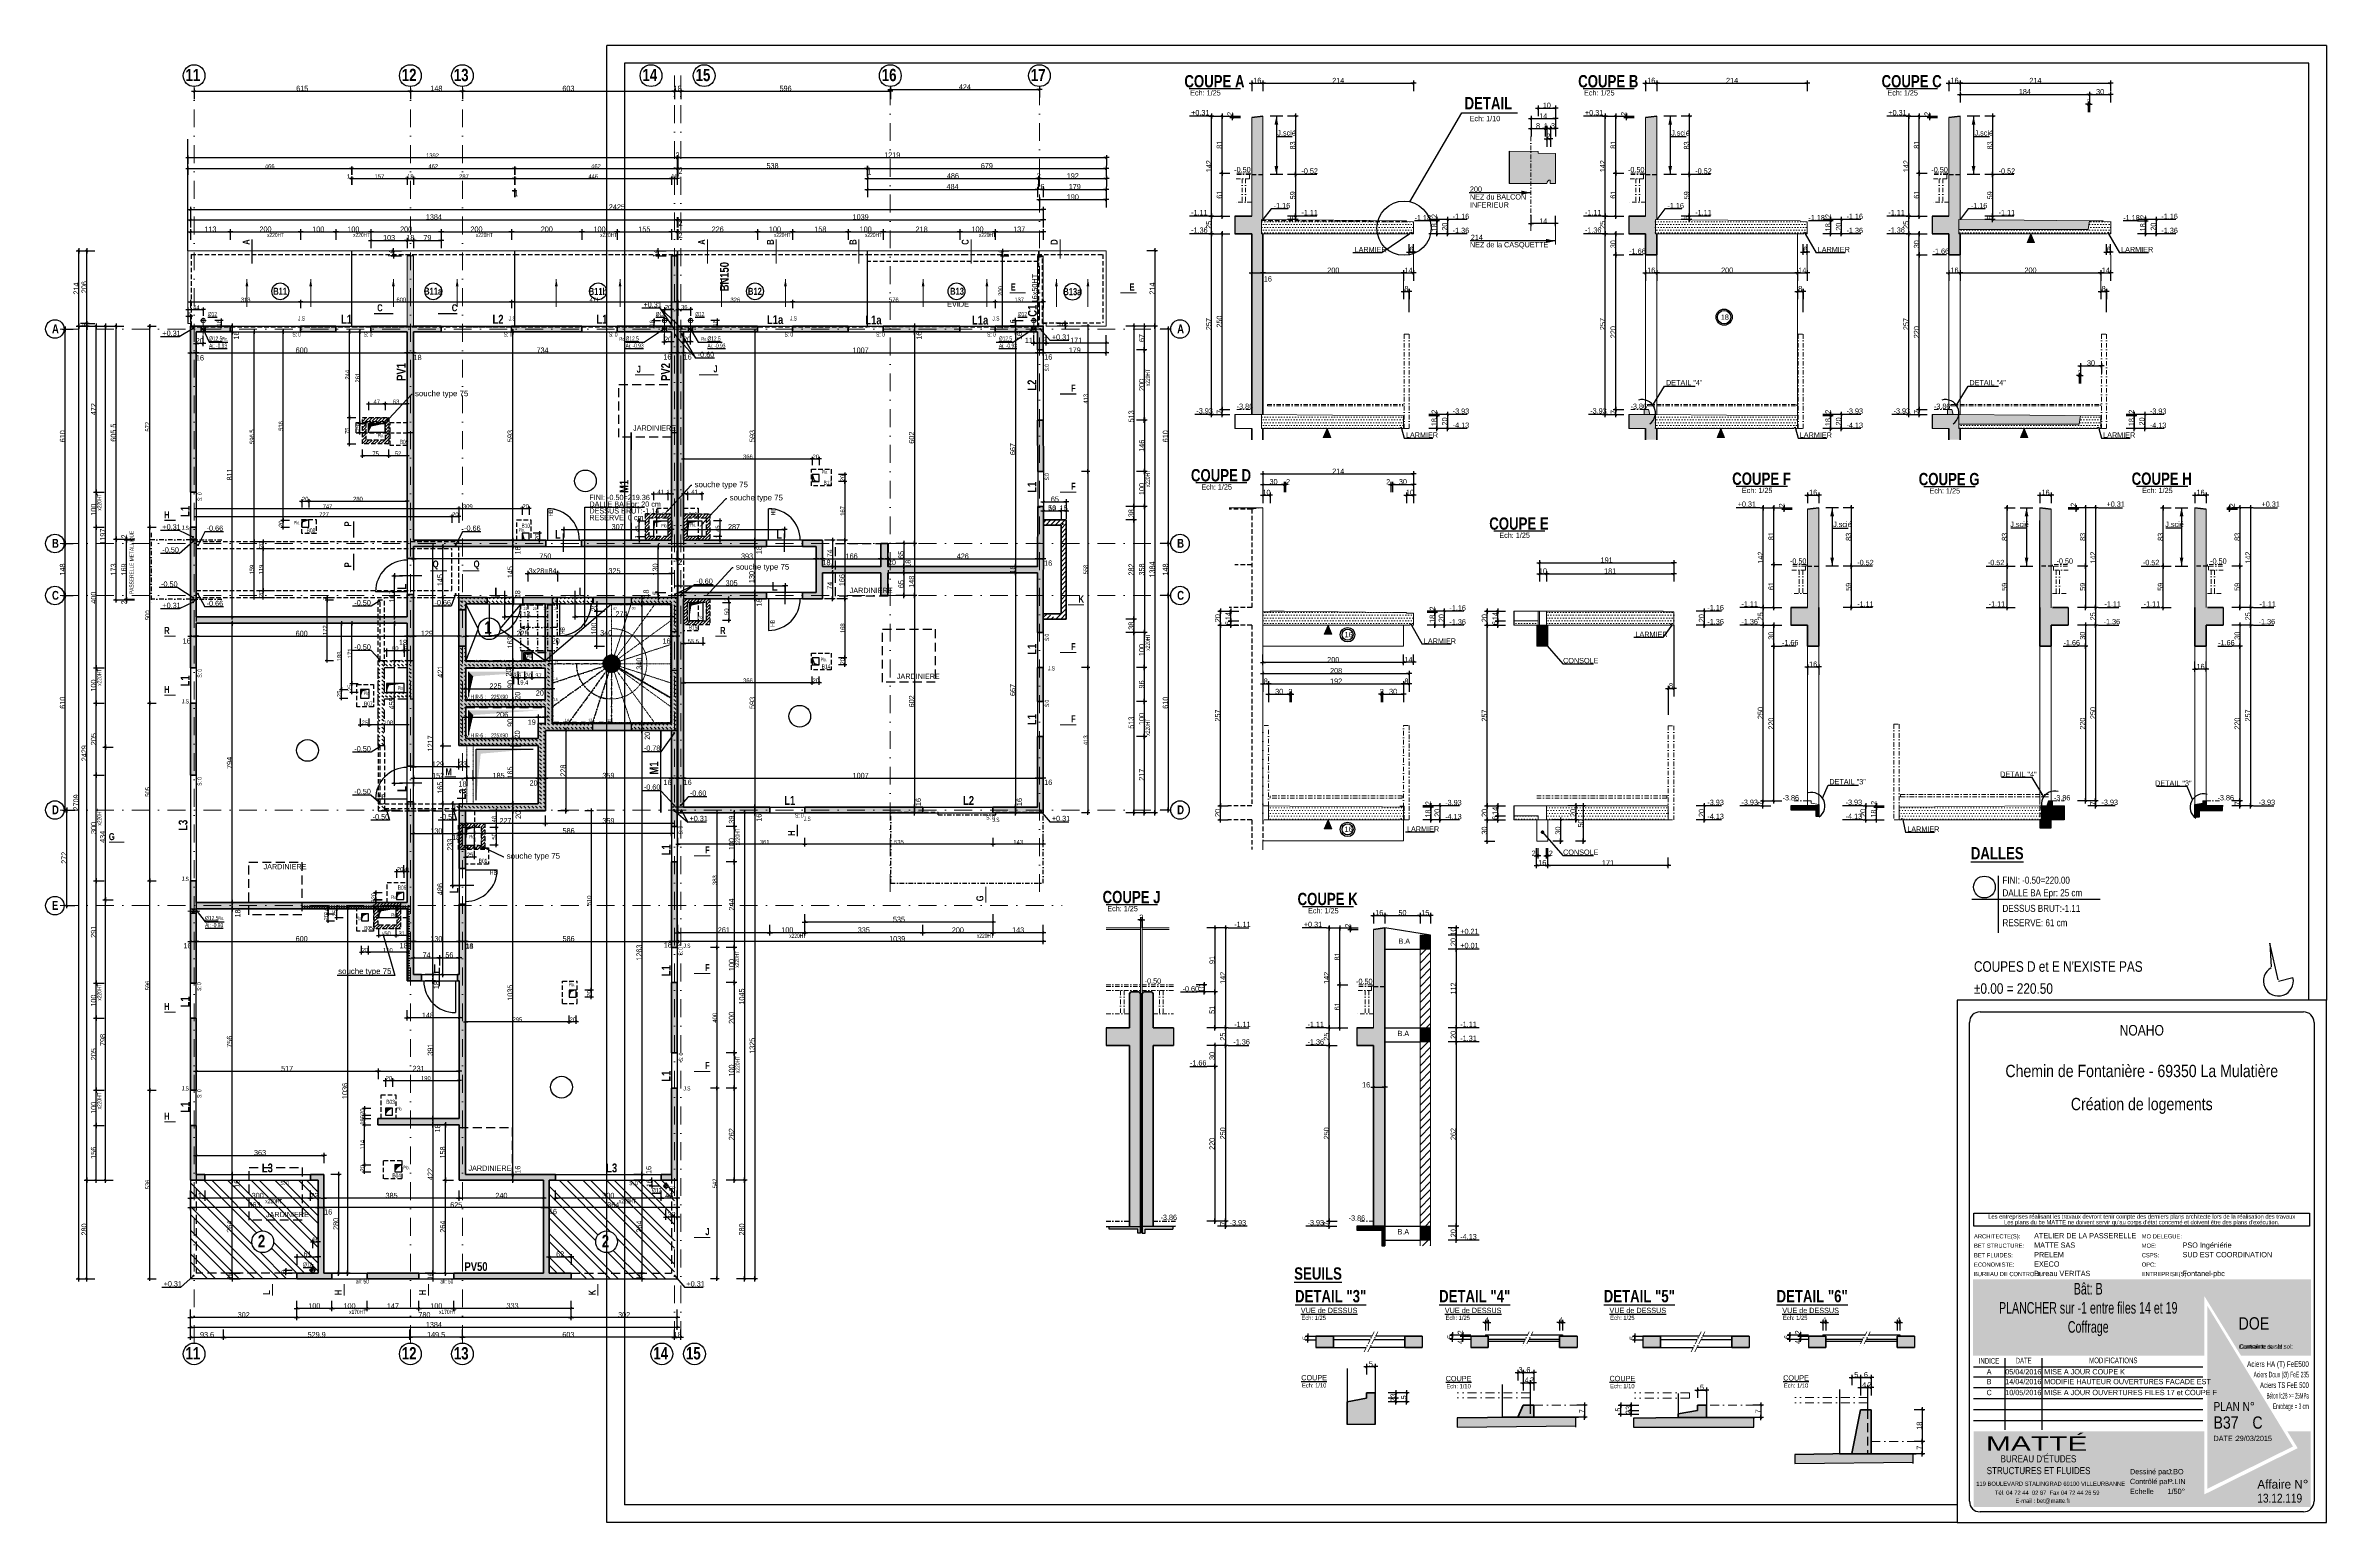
# Model space of a CAD drawing. Header units: millimetres. Extents: x 30537 to 37023, y -37354 to 0.
# Drawn here: x 30537 to 37023, y -37354 to -33154 of the extents above; entities that cross this region are included whole.
import ezdxf
from ezdxf import colors
from ezdxf.entities.mleader import LeaderData, LeaderLine
from ezdxf.enums import TextEntityAlignment as Align
from ezdxf.math import Vec2, Vec3

# ---------------------------------------------------------------- set-up
doc = ezdxf.new("R2010")
doc.units = ezdxf.units.MM
for name, pattern in [('CACHEX2', [19.05, 12.7, -6.35]), ('TIRETPTX2', [50.8, 25.4, -12.7, 0, -12.7]), ('VW-01', [0.41656, 0.20828, -0.20828])]:
    doc.linetypes.add(name, pattern=pattern)
for name, color, linetype in [('01-Cad  2', 1, 'Continuous'), ('01-cartouche', 7, 'Continuous'), ('01-cartouche-cage A', 7, 'Continuous'), ('01_cote_gen', 4, 'Continuous'), ('01_linteaux', 2, 'Continuous'), ('01_murs_sup', 2, 'CACHEX2'), ('01_poch_BN', 9, 'Continuous'), ('01_poch_murs', 253, 'Continuous'), ('01_poch_poteaux', 250, 'Continuous'), ('01_resv', 32, 'Continuous'), ('01_texte', 230, 'Continuous'), ('AA_COTES', 2, 'Continuous')]:
    doc.layers.add(name, color=color, linetype=linetype)
for name, color, linetype, lineweight in [('01_murs_coup', 5, 'Continuous', 60), ('01_tram_axes', 2, 'TIRETPTX2', 9), ('_GAZELEC-RESERVATION 2', 6, 'Continuous', 18), ('B Aménagement intérieur', 7, 'Continuous', 5), ('B Général', 7, 'Continuous', 5)]:
    doc.layers.add(name, color=color, linetype=linetype, lineweight=lineweight)
doc.styles.add('ARIAL NA', font='ARIALN.TTF')
doc.styles.add('cartouche', font='ARIALN.TTF', dxfattribs={"width": 0.01})
doc.styles.add('Eurostile', font='')
doc.styles.add('impact', font='impact.ttf')
doc.styles.add('MATTE_TXT', font='arial.ttf')
doc.styles.get("Standard").update_dxf_attribs({"font": 'arial.ttf'})
doc.styles.add('STYLE2', font='ARIALN.TTF')
doc.styles.add('stylemattecart', font='ARIALN.TTF')
doc.styles.get('Eurostile').set_extended_font_data('Eurostile')
doc.dimstyles.new('JB10', dxfattribs={"dimscale": 0.1, "dimtxt": 150, "dimasz": 15, "dimexe": 0.1, "dimexo": 0.1, "dimgap": 0.09, "dimtad": 1, "dimdec": 1, "dimlfac": 0.2, "dimdsep": 46, "dimtxsty": 'STYLE2', "dimblk1": 'BOND_G', "dimblk2": 'BOND_D', "dimsah": 1, "dimcen": 1.5, "dimdle": 0.01, "dimse1": 1, "dimse2": 1, "dimclrd": 4, "dimclre": 2, "dimclrt": 6, "dimazin": 2, "dimtfac": 2.333333, "dimtdec": 1, "dimtix": 1, "dimtmove": 2, "dimatfit": 3, "dimldrblk": 'BOND_G', "dimfxl": 1, "dimtolj": 1, "dimtzin": 0, "dimarcsym": 0})
doc.dimstyles.new('JB25', dxfattribs={"dimscale": 0.1, "dimtxt": 150, "dimasz": 15, "dimexe": 0.1, "dimexo": 0.1, "dimgap": 0.09, "dimtad": 1, "dimdec": 1, "dimlfac": 0.5, "dimdsep": 46, "dimtxsty": 'STYLE2', "dimblk1": 'BOND_G', "dimblk2": 'BOND_D', "dimsah": 1, "dimcen": 1.5, "dimdle": 0.01, "dimse1": 1, "dimse2": 1, "dimclrd": 4, "dimclre": 2, "dimclrt": 6, "dimazin": 2, "dimtfac": 2.333333, "dimtdec": 1, "dimtix": 1, "dimtmove": 2, "dimatfit": 3, "dimldrblk": 'BOND_G', "dimfxl": 1, "dimtolj": 1, "dimtzin": 0, "dimarcsym": 0})
doc.dimstyles.new('JB50', dxfattribs={"dimscale": 0.1, "dimtxt": 150, "dimasz": 15, "dimexe": 0.1, "dimexo": 0.1, "dimgap": 0.09, "dimtad": 1, "dimdec": 1, "dimdsep": 46, "dimtxsty": 'STYLE2', "dimblk1": 'BOND_G', "dimblk2": 'BOND_D', "dimsah": 1, "dimcen": 1.5, "dimdle": 0.01, "dimse1": 1, "dimse2": 1, "dimclrd": 4, "dimclre": 2, "dimclrt": 6, "dimazin": 2, "dimtfac": 2.333333, "dimtdec": 1, "dimtix": 1, "dimtmove": 2, "dimatfit": 3, "dimldrblk": 'BOND_G', "dimfxl": 1, "dimtolj": 1, "dimtzin": 0, "dimarcsym": 0})
doc.dimstyles.new('JB50res', dxfattribs={"dimscale": 0.1, "dimtxt": 120, "dimasz": 12, "dimexe": 0.1, "dimexo": 0.1, "dimgap": 0.09, "dimtad": 1, "dimdec": 1, "dimdsep": 46, "dimtxsty": 'STYLE2', "dimblk1": 'BOND_G', "dimblk2": 'BOND_D', "dimsah": 1, "dimcen": 1.5, "dimdle": 0.01, "dimse1": 1, "dimse2": 1, "dimclrd": 4, "dimclre": 2, "dimclrt": 6, "dimazin": 2, "dimtfac": 2.333333, "dimtdec": 1, "dimtix": 1, "dimtmove": 2, "dimatfit": 3, "dimldrblk": 'BOND_G', "dimfxl": 1, "dimtolj": 1, "dimtzin": 0, "dimarcsym": 0})
pattern_1 = [(135, (11025.045, -10155.59), (-33.67596, -33.67596), []), (135, (11025.045, -10133.14), (-33.67596, -33.67596), [])]
pattern_2 = [(45, (11025.045, 0), (-4.4901281, 4.4901281), [])]

# ---------------------------------------------------------------- blocks, each defined once
blk = doc.blocks.new('BOND_G')
at = {"layer": 'AA_COTES', "color": 0}
for p, q in [((5, 0), (-5, 0)), ((1.8, 1.8), (-1.8, -1.8)), ((0, -5), (0, 15))]:
    blk.add_line(p, q, dxfattribs=at)
blk = doc.blocks.new('BOND_D')
at = {"layer": 'AA_COTES', "color": 0}
for p, q in [((5, 0), (-5, 0)), ((-1.8, -1.8), (1.8, 1.8)), ((0, 5), (0, -15))]:
    blk.add_line(p, q, dxfattribs=at)
blk = doc.blocks.new('*D4496')
at = {"layer": '01_poch_BN', "color": 4, "lineweight": -2, "ltscale": 0.1, "transparency": 16777216}
blk.add_line((32331.8, -36486.3), (32302.8, -36486.3), dxfattribs=at)
at = {"layer": 'Defpoints', "color": 0, "ltscale": 0.1, "transparency": 16777216}
for p in [(32301.3, -36406.5), (32333.3, -36409.7), (32301.3, -36486.3)]:
    blk.add_point(p, dxfattribs=at)
at = {"layer": '01_poch_BN', "color": 4, "lineweight": -2, "ltscale": 0.1, "transparency": 16777216, "xscale": 1.5, "yscale": 1.5, "zscale": 1.5, "rotation": 180}
blk.add_blockref('BOND_D', (32301.3, -36486.3), dxfattribs=at)
at = {"layer": '01_poch_BN', "color": 4, "lineweight": -2, "ltscale": 0.1, "transparency": 16777216, "xscale": 1.5, "yscale": 1.5, "zscale": 1.5}
blk.add_blockref('BOND_G', (32333.3, -36486.3), dxfattribs=at)
at = {"layer": '01_poch_BN', "color": 6, "ltscale": 0.1, "transparency": 16777216, "insert": (32317.3, -36478.6), "char_height": 15, "attachment_point": 5, "style": 'STYLE2'}
blk.add_mtext('\\A1;32', dxfattribs=at)
blk = doc.blocks.new('*D4125')
at = {"layer": '01_poch_BN', "color": 4, "lineweight": -2, "ltscale": 0.1, "transparency": 16777216}
for p, q in [((32261.2, -36379.5), (32261.2, -36378)), ((32261.2, -36381), (32261.2, -36397)), ((32261.2, -36398.5), (32261.2, -36400))]:
    blk.add_line(p, q, dxfattribs=at)
at = {"layer": 'Defpoints', "color": 0, "ltscale": 0.1, "transparency": 16777216}
for p in [(32272.9, -36381), (32261.2, -36397), (32291.8, -36397)]:
    blk.add_point(p, dxfattribs=at)
at = {"layer": '01_poch_BN', "color": 4, "lineweight": -2, "ltscale": 0.1, "transparency": 16777216, "xscale": 1.5, "yscale": 1.5, "zscale": 1.5}
for name, p, rotation in [('BOND_G', (32261.2, -36381), 270), ('BOND_D', (32261.2, -36397), 90)]:
    blk.add_blockref(name, p, dxfattribs=dict(at, rotation=rotation))
at = {"layer": '01_poch_BN', "color": 6, "ltscale": 0.1, "transparency": 16777216, "insert": (32253.5, -36389), "char_height": 15, "attachment_point": 5, "rotation": 90, "style": 'STYLE2'}
blk.add_mtext('\\A1;16', dxfattribs=at)
blk = doc.blocks.new('cartstruc')
at = {"layer": '01-cartouche-cage A', "linetype": 'Continuous'}
h = blk.add_hatch(color=9, dxfattribs=at)
h.dxf.hatch_style = 2
h.paths.add_polyline_path([(-43.6, 691.3), (-1004.8, 691.3), (-1004.8, 473.8), (-347.3, 473.8), (-347.3, 644.1), (-242.5, 473.8), (-43.6, 473.8)])
h.paths.add_polyline_path([(-951, 670.1), (-407.9, 670.1), (-407.9, 498.5), (-951, 498.5)], flags=24)
h.paths.add_polyline_path([(-223.9, 590.8), (-105, 590.8), (-105, 608.8), (-223.9, 608.8)], flags=24)
h.paths.add_polyline_path([(-224.7, 609.7), (-105.7, 609.7), (-105.7, 627.7), (-224.7, 627.7)], flags=24)
h.paths.add_polyline_path([(-226.3, 624.9), (-64.8, 624.9), (-64.8, 652.4), (-226.3, 652.4)], flags=24)
h.paths.add_polyline_path([(-226.3, 646.9), (-85, 646.9), (-85, 674.3), (-226.3, 674.3)], flags=24)
h = blk.add_hatch(color=1, dxfattribs=at)
h.dxf.hatch_style = 2
h.paths.add_polyline_path([(-338.4, 615.7), (-338.4, 95.5), (-95.1, 215.8)])
h.paths.add_polyline_path([(-318.9, 264.4), (-190.8, 265.4), (-191.1, 303.5), (-319.2, 302.5)], flags=24)
h.paths.add_polyline_path([(-326.5, 202.5), (-70.2, 203.9), (-70.5, 265.1), (-326.9, 263.8)], flags=9)
h = blk.add_hatch(color=8, dxfattribs=at)
h.dxf.hatch_style = 2
h.paths.add_polyline_path([(-45, 258.5), (-110.7, 258.5), (-81.6, 211.1), (-347.1, 79.6), (-347.1, 258.5), (-1003.4, 258.5), (-1003.4, 43.7), (-45, 43.7)])
h.paths.add_polyline_path([(-202.1, 89.1), (-60, 89.1), (-60, 127.9), (-202.1, 127.9)], flags=24)
h.paths.add_polyline_path([(-999.3, 201), (-637.8, 201), (-637.8, 47), (-999.3, 47)], flags=24)
h.paths.add_polyline_path([(-978.3, 193.3), (-435, 193.3), (-435, 254.8), (-978.3, 254.8)], flags=24)
h.paths.add_polyline_path([(-559.9, 135.5), (-504.8, 135.5), (-504.8, 166.4), (-559.9, 166.4)], flags=24)
h.paths.add_polyline_path([(-203.2, 50.3), (-56.6, 50.3), (-56.6, 88.6), (-203.2, 88.6)], flags=24)
h.paths.add_polyline_path([(-457.1, 55), (-402.4, 55), (-402.4, 85.9), (-457.1, 85.9)], flags=24)
h.paths.add_polyline_path([(-458.8, 92.7), (-404.1, 92.7), (-404.1, 123.6), (-458.8, 123.6)], flags=24)
h.paths.add_polyline_path([(-557.8, 55.3), (-498.9, 55.3), (-498.9, 86.2), (-557.8, 86.2)], flags=24)
h.paths.add_polyline_path([(-550.6, 93.7), (-498.3, 93.7), (-498.3, 124.6), (-550.6, 124.6)], flags=24)
h.paths.add_polyline_path([(-459.9, 172.5), (-408.3, 172.5), (-408.3, 203.4), (-459.9, 203.4)], flags=24)
h.paths.add_polyline_path([(-547.6, 175), (-500.7, 175), (-500.7, 205.9), (-547.6, 205.9)], flags=24)
h.paths.add_polyline_path([(-562.3, 213.8), (-499.3, 213.8), (-499.3, 244.7), (-562.3, 244.7)], flags=8)
h.paths.add_polyline_path([(-458.6, 213), (-411.3, 213), (-411.3, 243.9), (-458.6, 243.9)], flags=24)
h.paths.add_polyline_path([(-457.7, 133.4), (-405.4, 133.4), (-405.4, 164.4), (-457.7, 164.4)], flags=24)
for p, q in [((0, 1485), (-1050, 1485)), ((-1050, 1485), (-1050, 0)), ((0, 0), (0, 1485)), ((-1050, 0), (0, 0))]:
    blk.add_line(p, q, dxfattribs=at)
at = {"layer": '01-cartouche-cage A', "color": 7, "linetype": 'Continuous'}
for p, q in [((-985, 1452), (-65, 1452)), ((-1015, 60), (-1015, 1422)), ((-35, 1422), (-35, 292.1)), ((-35, 292.1), (-35, 60)), ((-65, 30), (-985, 30))]:
    blk.add_line(p, q, dxfattribs=at)
at = {"layer": '01-cartouche-cage A', "color": 7}
for p, q in [((-1002.2, 879.3), (-48.1, 879.3)), ((-1002.2, 842.3), (-1002.2, 879.3)), ((-48.1, 879.3), (-48.1, 842.3)), ((-48.1, 842.3), (-1002.2, 842.3))]:
    blk.add_line(p, q, dxfattribs=at)
at = {"layer": '01-cartouche-cage A', "color": 8}
for p, q in [((-914.7, 466.6), (-914.7, 263.2)), ((-809.1, 466.6), (-809.1, 263.2)), ((-1003.6, 442.3), (-351, 442.3)), ((-1003.6, 414.4), (-351, 414.4)), ((-1003.6, 383.3), (-351, 383.3)), ((-1003.6, 352.2), (-351, 352.2)), ((-1003.6, 321.1), (-351, 321.1)), ((-1003.6, 290), (-351, 290))]:
    blk.add_line(p, q, dxfattribs=at)
at = {"layer": '01-cartouche-cage A', "color": 7, "linetype": 'Continuous'}
for centre, start, end in [((-985, 1422), 90, 180), ((-65, 1422), 0, 90), ((-985, 60), 180, 270), ((-65, 60), 270, 0)]:
    blk.add_arc(centre, 30, start, end, dxfattribs=at)
at = {"layer": '01-cartouche-cage A', "color": 7, "style": 'stylemattecart'}
for s, p in [('Les entreprises réalisant les travaux devront tenir compte des derniers plans architecte lors de la réalisation des travaux', (-525.1, 869.8)), ("Les plans du be MATTE ne doivent servir qu'au corps d'état concerné et doivent être des plans d'exécution.", (-525.1, 853.7))]:
    blk.add_text(s, height=12, dxfattribs=at).set_placement(p, align=Align.MIDDLE_CENTER)
at = {"layer": '01-cartouche-cage A', "color": 8, "style": 'cartouche'}
for s, p in [('ARCHITECTE(S):', (-1002.2, 807.7)), ('BET STRUCTURE:', (-1002.2, 780.9)), ('MO DELEGUE:', (-525.1, 807.7)), ('MOE:', (-525.1, 780.9)), ('BET FLUIDES:', (-1002.2, 753.9)), ('ECONOMISTE:', (-1002.2, 727.1)), ('OPC:', (-525.1, 727.1)), ('CSPS:', (-525.1, 753.9)), ('BUREAU DE CONTROLE:', (-1002.2, 700.3)), ('ENTREPRISE(S):', (-525.1, 700.3))]:
    blk.add_text(s, height=12, dxfattribs=at).set_placement(p)
at = {"layer": '01-cartouche-cage A', "color": 7, "style": 'stylemattecart'}
for s, height, width, p, p2 in [('INDICE', 16, 0.941138, (-988.7, 451.3), (-930.3, 451.3)), ('DATE', 16, 0.922192, (-883.4, 452), (-838.3, 452)), ('MODIFICATIONS', 16, 0.943218, (-674.7, 452.8), (-537.3, 452.8)), ('Aciers HA (T) FeE500', 16, 0.978863, (-225.4, 442.3), (-49.9, 442.3)), ('Aciers Doux (Ø) FeE 235', 16, 0.76709, (-207, 412.3), (-49.9, 412.3)), ('Aciers TS FeE 500', 16, 0.901377, (-188.6, 382.3), (-49.9, 382.3)), ('Béton fc28 >= 25MPa', 16, 0.678142, (-170.1, 352.3), (-49.9, 352.3)), ('Enrobage = 3 cm', 16, 0.726904, (-151.7, 322.3), (-49.9, 322.3)), ('Affaire N°', 25, 1.15762, (-196.3, 96), (-51.1, 96))]:
    blk.add_text(s, height=height, dxfattribs=dict(at, width=width)).set_placement(p, p2, align=Align.FIT)
for s, height, p in [('Contrainte de sol:', 12, (-249.5, 493.8)), ('Contrainte sur le sol:', 12, (-246.5, 494.4)), ('Dessiné par :', 15, (-558.6, 137)), ('119 BOULEVARD STALINGRAD 69100 VILLEURBANNE', 12, (-995.8, 103.8)), ('Tél. 04 72 44  02 87  Fax 04 72 44 26 59', 12, (-942.6, 78.4)), ('E-mail : bet@matte.fr', 12, (-884.2, 55.6)), ('Contrôlé par :', 15, (-558.6, 108.9)), ('Echelle         :', 15, (-558.6, 80.8))]:
    blk.add_text(s, height=height, dxfattribs=at).set_placement(p)
at = {"layer": '01-cartouche-cage A', "color": 255, "style": 'stylemattecart'}
for s, height, p in [('PLAN N°', 25, (-321, 317.2)), ("BUREAU D'ÉTUDES", 20, (-926.6, 170.9)), ('DATE :', 15, (-321, 231.2)), ('STRUCTURES ET FLUIDES', 20, (-966.1, 137.2))]:
    blk.add_text(s, height=height, dxfattribs=at).set_placement(p)
at = {"layer": '01-cartouche-cage A', "color": 255, "style": 'stylemattecart', "width": 1.812358}
blk.add_text('MATTÉ', height=41, dxfattribs=at).set_placement((-968, 203.6), (-679.6, 203.6), align=Align.FIT)
at = {"layer": '01-cartouche-cage A', "color": 7, "style": 'stylemattecart'}
for tag, height, p in [('NOMCLIENT', 30, (-525, 1399.6)), ('ADRESSE1CLIENT', 25, (-525, 1326.7)), ('ADRESSE2CLIENT', 25, (-525, 1283.9)), ('NOMAFFAIRE1', 45, (-525.1, 1189.8)), ('NOMAFFAIRE2', 45, (-525.1, 1110.4)), ('NOMAFFAIRE3', 45, (-525.1, 1031.7)), ('ADRESSE1AFFAIRE', 20, (-525.1, 943.3)), ('ADRESSE2AFFAIRE', 20, (-525.1, 909.2)), ('INDICE-A', 15, (-959.1, 428.4)), ('INDICE-B', 15, (-959.1, 400.5)), ('DATE-A', 15, (-861.9, 428.4)), ('DATE-B', 15, (-861.9, 400.5)), ('INDICE-C', 15, (-959.1, 369.4)), ('INDICE-D', 15, (-959.1, 338.3)), ('DATE-C', 15, (-861.9, 369.4)), ('DATE-D', 15, (-861.9, 338.3)), ('INDICE-E', 15, (-959.1, 307.2)), ('INDICE-F', 15, (-959.1, 276.1)), ('DATE-E', 15, (-861.9, 307.2)), ('DATE-F', 15, (-861.9, 276.1))]:
    blk.add_attdef(tag, text='', height=height, dxfattribs=at).set_placement(p, align=Align.MIDDLE_CENTER)
for tag, height, p in [('NOMARCHI', 15, (-831.1, 803.3)), ('BETSTRUCTURE', 15, (-831.1, 776.5)), ('MODEL', 15, (-408.9, 803.3)), ('MOE', 15, (-408.9, 776.5)), ('BETFLUIDES', 15, (-831.1, 749.5)), ('ECONOMISTE', 15, (-831.1, 722.7)), ('BDC', 15, (-831.1, 695.9)), ('CSPS', 15, (-408.9, 749.5)), ('OPC', 15, (-408.9, 722.7)), ('NOMENTREPRISE', 15, (-408.9, 695.9)), ('NUMBAT', 27, (-249.5, 614.7)), ('PHASE', 35, (-249.5, 537.9)), ('CONT-SOL', 12, (-138.6, 490.2)), ('NOMDESS', 15, (-451.8, 132.3)), ('NOMING', 15, (-451.8, 104.3)), ('ECH', 15, (-451.8, 76.3)), ('NUMAFF', 25, (-196.3, 48.9))]:
    blk.add_attdef(tag, text='', height=height, dxfattribs=at).set_placement(p, align=Align.BOTTOM_LEFT)
at = {"layer": '01-cartouche-cage A', "color": 7, "style": 'stylemattecart', "width": 0.8}
for tag, p in [('TITRTEPLAN1', (-677.3, 664.6)), ('TITRTEPLAN2', (-677.3, 610.2)), ('TITRTEPLAN3', (-677.3, 556)), ('TITRTEPLAN4', (-677.3, 501.4))]:
    blk.add_attdef(tag, text='', height=33, dxfattribs=at).set_placement(p, align=Align.MIDDLE_CENTER)
at = {"layer": '01-cartouche-cage A', "color": 7, "style": 'stylemattecart'}
for tag, p in [('MODIF-A', (-802.6, 428.4)), ('MODIF-B', (-802.6, 400.5)), ('MODIF-C', (-802.6, 369.4)), ('MODIF-D', (-802.6, 338.3)), ('MODIF-E', (-802.6, 307.2)), ('MODIF-F', (-802.6, 276.1))]:
    blk.add_attdef(tag, text='', height=15, dxfattribs=at).set_placement(p, align=Align.MIDDLE_LEFT)
at = {"layer": '01-cartouche-cage A', "color": 255, "style": 'stylemattecart'}
for tag, height, p in [('N°P', 35, (-321, 256)), ('IP', 35, (-210.3, 256)), ('DATEPLAN', 15, (-257.7, 226.8))]:
    blk.add_attdef(tag, text='', height=height, dxfattribs=at).set_placement(p, align=Align.BOTTOM_LEFT)
blk = doc.blocks.new('*D3919')
at = {"layer": '01_poch_murs', "color": 4, "lineweight": -2, "ltscale": 2, "transparency": 16777216}
blk.add_line((31872.5, -33532.2), (32316.1, -33532.2), dxfattribs=at)
at = {"layer": 'Defpoints', "color": 0, "ltscale": 2, "transparency": 16777216}
for p in [(31871.3, -33526.2), (32317.3, -33532.2), (32317.3, -33594.6)]:
    blk.add_point(p, dxfattribs=at)
at = {"layer": '01_poch_murs', "color": 4, "lineweight": -2, "ltscale": 2, "transparency": 16777216, "xscale": 1.2, "yscale": 1.2, "zscale": 1.2, "rotation": 180}
blk.add_blockref('BOND_G', (31871.3, -33532.2), dxfattribs=at)
at = {"layer": '01_poch_murs', "color": 4, "lineweight": -2, "ltscale": 2, "transparency": 16777216, "xscale": 1.2, "yscale": 1.2, "zscale": 1.2}
blk.add_blockref('BOND_D', (32317.3, -33532.2), dxfattribs=at)
at = {"layer": '01_poch_murs', "color": 6, "lineweight": 0, "ltscale": 2, "transparency": 16777216, "insert": (32094.3, -33526), "char_height": 12, "attachment_point": 5, "style": 'STYLE2'}
blk.add_mtext('\\A1;446', dxfattribs=at)
blk = doc.blocks.new('*D3920')
at = {"layer": '01_poch_murs', "color": 4, "lineweight": -2, "ltscale": 2, "transparency": 16777216}
blk.add_line((32318.5, -33532.2), (32332.1, -33532.2), dxfattribs=at)
at = {"layer": 'Defpoints', "color": 0, "ltscale": 2, "transparency": 16777216}
for p in [(32333.3, -33528.2), (32333.3, -33532.2), (32317.3, -33544.5)]:
    blk.add_point(p, dxfattribs=at)
at = {"layer": '01_poch_murs', "color": 4, "lineweight": -2, "ltscale": 2, "transparency": 16777216, "xscale": 1.2, "yscale": 1.2, "zscale": 1.2, "rotation": 180}
blk.add_blockref('BOND_G', (32317.3, -33532.2), dxfattribs=at)
at = {"layer": '01_poch_murs', "color": 4, "lineweight": -2, "ltscale": 2, "transparency": 16777216, "xscale": 1.2, "yscale": 1.2, "zscale": 1.2}
blk.add_blockref('BOND_D', (32333.3, -33532.2), dxfattribs=at)
at = {"layer": '01_poch_murs', "color": 6, "lineweight": 0, "ltscale": 2, "transparency": 16777216, "insert": (32325.3, -33526), "char_height": 12, "attachment_point": 5, "style": 'STYLE2'}
blk.add_mtext('\\A1;16', dxfattribs=at)
blk = doc.blocks.new('*D4457')
at = {"layer": '01_cote_gen', "color": 4, "lineweight": -2, "ltscale": 2, "transparency": 16777216}
blk.add_line((33229.8, -35677), (33032.8, -35677), dxfattribs=at)
at = {"layer": 'Defpoints', "color": 0, "ltscale": 2, "transparency": 16777216}
for p in [(33031.3, -35336), (33231.3, -35336), (33031.3, -35677)]:
    blk.add_point(p, dxfattribs=at)
at = {"layer": '01_cote_gen', "color": 4, "lineweight": -2, "ltscale": 2, "transparency": 16777216, "xscale": 1.5, "yscale": 1.5, "zscale": 1.5, "rotation": 180}
blk.add_blockref('BOND_D', (33031.3, -35677), dxfattribs=at)
at = {"layer": '01_cote_gen', "color": 4, "lineweight": -2, "ltscale": 2, "transparency": 16777216, "xscale": 1.5, "yscale": 1.5, "zscale": 1.5}
blk.add_blockref('BOND_G', (33231.3, -35677), dxfattribs=at)
at = {"layer": '01_cote_gen', "color": 6, "lineweight": 0, "ltscale": 2, "transparency": 16777216, "insert": (33131.3, -35669.3), "char_height": 15, "attachment_point": 5, "style": 'STYLE2'}
blk.add_mtext('\\A1;200', dxfattribs=at)
blk = doc.blocks.new('*D4458')
at = {"layer": '01_cote_gen', "color": 4, "lineweight": -2, "ltscale": 2, "transparency": 16777216}
blk.add_line((32694.8, -35677), (32597.8, -35677), dxfattribs=at)
at = {"layer": 'Defpoints', "color": 0, "ltscale": 2, "transparency": 16777216}
for p in [(32596.3, -35336), (32696.3, -35336), (32596.3, -35677)]:
    blk.add_point(p, dxfattribs=at)
at = {"layer": '01_cote_gen', "color": 4, "lineweight": -2, "ltscale": 2, "transparency": 16777216, "xscale": 1.5, "yscale": 1.5, "zscale": 1.5, "rotation": 180}
blk.add_blockref('BOND_D', (32596.3, -35677), dxfattribs=at)
at = {"layer": '01_cote_gen', "color": 4, "lineweight": -2, "ltscale": 2, "transparency": 16777216, "xscale": 1.5, "yscale": 1.5, "zscale": 1.5}
blk.add_blockref('BOND_G', (32696.3, -35677), dxfattribs=at)
at = {"layer": '01_cote_gen', "color": 6, "lineweight": 0, "ltscale": 2, "transparency": 16777216, "insert": (32646.3, -35669.3), "char_height": 15, "attachment_point": 5, "style": 'STYLE2'}
blk.add_mtext('\\A1;100', dxfattribs=at)
blk = doc.blocks.new('*D4459')
at = {"layer": '01_cote_gen', "color": 4, "lineweight": -2, "ltscale": 2, "transparency": 16777216}
blk.add_line((32594.8, -35677), (32336.8, -35677), dxfattribs=at)
at = {"layer": 'Defpoints', "color": 0, "ltscale": 2, "transparency": 16777216}
for p in [(32335.3, -35336), (32596.3, -35336), (32335.3, -35677)]:
    blk.add_point(p, dxfattribs=at)
at = {"layer": '01_cote_gen', "color": 4, "lineweight": -2, "ltscale": 2, "transparency": 16777216, "xscale": 1.5, "yscale": 1.5, "zscale": 1.5, "rotation": 180}
blk.add_blockref('BOND_D', (32335.3, -35677), dxfattribs=at)
at = {"layer": '01_cote_gen', "color": 4, "lineweight": -2, "ltscale": 2, "transparency": 16777216, "xscale": 1.5, "yscale": 1.5, "zscale": 1.5}
blk.add_blockref('BOND_G', (32596.3, -35677), dxfattribs=at)
at = {"layer": '01_cote_gen', "color": 6, "lineweight": 0, "ltscale": 2, "transparency": 16777216, "insert": (32465.8, -35669.3), "char_height": 15, "attachment_point": 5, "style": 'STYLE2'}
blk.add_mtext('\\A1;261', dxfattribs=at)
blk = doc.blocks.new('*D4460')
at = {"layer": '01_cote_gen', "color": 4, "lineweight": -2, "ltscale": 2, "transparency": 16777216}
blk.add_line((30950.8, -35701.9), (30963.8, -35701.9), dxfattribs=at)
at = {"layer": 'Defpoints', "color": 0, "ltscale": 2, "transparency": 16777216}
for p in [(30949.3, -35732), (30965.3, -35701.9), (30965.3, -35732)]:
    blk.add_point(p, dxfattribs=at)
at = {"layer": '01_cote_gen', "color": 4, "lineweight": -2, "ltscale": 2, "transparency": 16777216, "xscale": 1.5, "yscale": 1.5, "zscale": 1.5, "rotation": 180}
blk.add_blockref('BOND_G', (30949.3, -35701.9), dxfattribs=at)
at = {"layer": '01_cote_gen', "color": 4, "lineweight": -2, "ltscale": 2, "transparency": 16777216, "xscale": 1.5, "yscale": 1.5, "zscale": 1.5}
blk.add_blockref('BOND_D', (30965.3, -35701.9), dxfattribs=at)
at = {"layer": '01_cote_gen', "color": 6, "lineweight": 0, "ltscale": 2, "transparency": 16777216, "insert": (30940.4, -35714), "char_height": 15, "attachment_point": 5, "style": 'STYLE2'}
blk.add_mtext('\\A1;16', dxfattribs=at)
blk = doc.blocks.new('*D4461')
at = {"layer": '01_cote_gen', "color": 4, "lineweight": -2, "ltscale": 2, "transparency": 16777216}
blk.add_line((30966.8, -35701.9), (31563.8, -35701.9), dxfattribs=at)
at = {"layer": 'Defpoints', "color": 0, "ltscale": 2, "transparency": 16777216}
for p in [(30965.3, -35732), (31565.3, -35701.9), (31565.3, -35711.5)]:
    blk.add_point(p, dxfattribs=at)
at = {"layer": '01_cote_gen', "color": 4, "lineweight": -2, "ltscale": 2, "transparency": 16777216, "xscale": 1.5, "yscale": 1.5, "zscale": 1.5, "rotation": 180}
blk.add_blockref('BOND_G', (30965.3, -35701.9), dxfattribs=at)
at = {"layer": '01_cote_gen', "color": 4, "lineweight": -2, "ltscale": 2, "transparency": 16777216, "xscale": 1.5, "yscale": 1.5, "zscale": 1.5}
blk.add_blockref('BOND_D', (31565.3, -35701.9), dxfattribs=at)
at = {"layer": '01_cote_gen', "color": 6, "lineweight": 0, "ltscale": 2, "transparency": 16777216, "insert": (31265.3, -35694.2), "char_height": 15, "attachment_point": 5, "style": 'STYLE2'}
blk.add_mtext('\\A1;600', dxfattribs=at)
blk = doc.blocks.new('*D4462')
at = {"layer": '01_cote_gen', "color": 4, "lineweight": -2, "ltscale": 2, "transparency": 16777216}
blk.add_line((31566.8, -35701.9), (31581.8, -35701.9), dxfattribs=at)
at = {"layer": 'Defpoints', "color": 0, "ltscale": 2, "transparency": 16777216}
for p in [(31565.3, -35711.5), (31583.3, -35701.9), (31583.3, -35701.9)]:
    blk.add_point(p, dxfattribs=at)
at = {"layer": '01_cote_gen', "color": 4, "lineweight": -2, "ltscale": 2, "transparency": 16777216, "xscale": 1.5, "yscale": 1.5, "zscale": 1.5, "rotation": 180}
blk.add_blockref('BOND_G', (31565.3, -35701.9), dxfattribs=at)
at = {"layer": '01_cote_gen', "color": 4, "lineweight": -2, "ltscale": 2, "transparency": 16777216, "xscale": 1.5, "yscale": 1.5, "zscale": 1.5}
blk.add_blockref('BOND_D', (31583.3, -35701.9), dxfattribs=at)
at = {"layer": '01_cote_gen', "color": 6, "lineweight": 0, "ltscale": 2, "transparency": 16777216, "insert": (31555.1, -35713.8), "char_height": 15, "attachment_point": 5, "style": 'STYLE2'}
blk.add_mtext('\\A1;18', dxfattribs=at)
blk = doc.blocks.new('*D4463')
at = {"layer": '01_cote_gen', "color": 4, "lineweight": -2, "ltscale": 2, "transparency": 16777216}
blk.add_line((31584.8, -35701.9), (31711.8, -35701.9), dxfattribs=at)
at = {"layer": 'Defpoints', "color": 0, "ltscale": 2, "transparency": 16777216}
for p in [(31583.3, -35701.9), (31713.3, -35701.9), (31713.3, -35701.9)]:
    blk.add_point(p, dxfattribs=at)
at = {"layer": '01_cote_gen', "color": 4, "lineweight": -2, "ltscale": 2, "transparency": 16777216, "xscale": 1.5, "yscale": 1.5, "zscale": 1.5, "rotation": 180}
blk.add_blockref('BOND_G', (31583.3, -35701.9), dxfattribs=at)
at = {"layer": '01_cote_gen', "color": 4, "lineweight": -2, "ltscale": 2, "transparency": 16777216, "xscale": 1.5, "yscale": 1.5, "zscale": 1.5}
blk.add_blockref('BOND_D', (31713.3, -35701.9), dxfattribs=at)
at = {"layer": '01_cote_gen', "color": 6, "lineweight": 0, "ltscale": 2, "transparency": 16777216, "insert": (31648.3, -35694.2), "char_height": 15, "attachment_point": 5, "style": 'STYLE2'}
blk.add_mtext('\\A1;130', dxfattribs=at)
blk = doc.blocks.new('*D4464')
at = {"layer": '01_cote_gen', "color": 4, "lineweight": -2, "ltscale": 0.1, "transparency": 16777216}
blk.add_line((31714.5, -35701.9), (31730.1, -35701.9), dxfattribs=at)
at = {"layer": 'Defpoints', "color": 0, "ltscale": 0.1, "transparency": 16777216}
for p in [(31713.3, -35701.9), (31731.3, -35701.9), (31731.3, -35701.9)]:
    blk.add_point(p, dxfattribs=at)
at = {"layer": '01_cote_gen', "color": 4, "lineweight": -2, "ltscale": 0.1, "transparency": 16777216, "xscale": 1.2, "yscale": 1.2, "zscale": 1.2, "rotation": 180}
blk.add_blockref('BOND_G', (31713.3, -35701.9), dxfattribs=at)
at = {"layer": '01_cote_gen', "color": 4, "lineweight": -2, "ltscale": 0.1, "transparency": 16777216, "xscale": 1.2, "yscale": 1.2, "zscale": 1.2}
blk.add_blockref('BOND_D', (31731.3, -35701.9), dxfattribs=at)
at = {"layer": '01_cote_gen', "color": 6, "ltscale": 0.1, "transparency": 16777216, "insert": (31742.4, -35715), "char_height": 12, "attachment_point": 5, "style": 'STYLE2'}
blk.add_mtext('\\A1;18', dxfattribs=at)
blk = doc.blocks.new('*D4465')
at = {"layer": '01_cote_gen', "color": 4, "lineweight": -2, "ltscale": 2, "transparency": 16777216}
blk.add_line((31732.8, -35701.9), (32315.8, -35701.9), dxfattribs=at)
at = {"layer": 'Defpoints', "color": 0, "ltscale": 2, "transparency": 16777216}
for p in [(31731.3, -35701.9), (32317.3, -35701.9), (32317.3, -35701.9)]:
    blk.add_point(p, dxfattribs=at)
at = {"layer": '01_cote_gen', "color": 4, "lineweight": -2, "ltscale": 2, "transparency": 16777216, "xscale": 1.5, "yscale": 1.5, "zscale": 1.5, "rotation": 180}
blk.add_blockref('BOND_G', (31731.3, -35701.9), dxfattribs=at)
at = {"layer": '01_cote_gen', "color": 4, "lineweight": -2, "ltscale": 2, "transparency": 16777216, "xscale": 1.5, "yscale": 1.5, "zscale": 1.5}
blk.add_blockref('BOND_D', (32317.3, -35701.9), dxfattribs=at)
at = {"layer": '01_cote_gen', "color": 6, "lineweight": 0, "ltscale": 2, "transparency": 16777216, "insert": (32024.3, -35694.2), "char_height": 15, "attachment_point": 5, "style": 'STYLE2'}
blk.add_mtext('\\A1;586', dxfattribs=at)
blk = doc.blocks.new('*D4466')
at = {"layer": '01_cote_gen', "color": 4, "lineweight": -2, "ltscale": 2, "transparency": 16777216}
blk.add_line((32318.8, -35701.9), (32331.8, -35701.9), dxfattribs=at)
at = {"layer": 'Defpoints', "color": 0, "ltscale": 2, "transparency": 16777216}
for p in [(32333.3, -35645.8), (32317.3, -35701.9), (32333.3, -35701.9)]:
    blk.add_point(p, dxfattribs=at)
at = {"layer": '01_cote_gen', "color": 4, "lineweight": -2, "ltscale": 2, "transparency": 16777216, "xscale": 1.5, "yscale": 1.5, "zscale": 1.5, "rotation": 180}
blk.add_blockref('BOND_G', (32317.3, -35701.9), dxfattribs=at)
at = {"layer": '01_cote_gen', "color": 4, "lineweight": -2, "ltscale": 2, "transparency": 16777216, "xscale": 1.5, "yscale": 1.5, "zscale": 1.5}
blk.add_blockref('BOND_D', (32333.3, -35701.9), dxfattribs=at)
at = {"layer": '01_cote_gen', "color": 6, "lineweight": 0, "ltscale": 2, "transparency": 16777216, "insert": (32306.4, -35712.4), "char_height": 15, "attachment_point": 5, "style": 'STYLE2'}
blk.add_mtext('\\A1;16', dxfattribs=at)
blk = doc.blocks.new('*D4467')
at = {"layer": '01_cote_gen', "color": 4, "lineweight": -2, "ltscale": 0.1, "transparency": 16777216}
for p, q in [((32332.1, -35701.9), (32330.9, -35701.9)), ((32333.3, -35701.9), (32335.3, -35701.9)), ((32336.5, -35701.9), (32337.7, -35701.9))]:
    blk.add_line(p, q, dxfattribs=at)
at = {"layer": 'Defpoints', "color": 0, "ltscale": 0.1, "transparency": 16777216}
for p in [(32333.3, -35693), (32335.3, -35693), (32335.3, -35701.9)]:
    blk.add_point(p, dxfattribs=at)
at = {"layer": '01_cote_gen', "color": 4, "lineweight": -2, "ltscale": 0.1, "transparency": 16777216, "xscale": 1.2, "yscale": 1.2, "zscale": 1.2}
blk.add_blockref('BOND_G', (32333.3, -35701.9), dxfattribs=at)
at = {"layer": '01_cote_gen', "color": 4, "lineweight": -2, "ltscale": 0.1, "transparency": 16777216, "xscale": 1.2, "yscale": 1.2, "zscale": 1.2, "rotation": 180}
blk.add_blockref('BOND_D', (32335.3, -35701.9), dxfattribs=at)
at = {"layer": '01_cote_gen', "color": 6, "ltscale": 0.1, "transparency": 16777216, "insert": (32340.2, -35709.1), "char_height": 12, "attachment_point": 5, "style": 'STYLE2'}
blk.add_mtext('\\A1;2', dxfattribs=at)
blk = doc.blocks.new('*D4078')
at = {"layer": '01_cote_gen', "color": 4, "lineweight": -2, "ltscale": 2, "transparency": 16777216}
blk.add_line((30950.8, -33683.9), (31060.8, -33683.9), dxfattribs=at)
at = {"layer": 'Defpoints', "color": 0, "ltscale": 2, "transparency": 16777216}
for p in [(30949.3, -33674.4), (31062.3, -33682.4), (31062.3, -33683.9)]:
    blk.add_point(p, dxfattribs=at)
at = {"layer": '01_cote_gen', "color": 4, "lineweight": -2, "ltscale": 2, "transparency": 16777216, "xscale": 1.5, "yscale": 1.5, "zscale": 1.5, "rotation": 180}
blk.add_blockref('BOND_G', (30949.3, -33683.9), dxfattribs=at)
at = {"layer": '01_cote_gen', "color": 4, "lineweight": -2, "ltscale": 2, "transparency": 16777216, "xscale": 1.5, "yscale": 1.5, "zscale": 1.5}
blk.add_blockref('BOND_D', (31062.3, -33683.9), dxfattribs=at)
at = {"layer": '01_cote_gen', "color": 6, "lineweight": 0, "ltscale": 2, "transparency": 16777216, "insert": (31005.8, -33676.2), "char_height": 15, "attachment_point": 5, "style": 'STYLE2'}
blk.add_mtext('\\A1;113', dxfattribs=at)
blk = doc.blocks.new('*D4079')
at = {"layer": '01_cote_gen', "color": 4, "lineweight": -2, "ltscale": 2, "transparency": 16777216}
blk.add_line((31063.8, -33683.9), (31260.8, -33683.9), dxfattribs=at)
at = {"layer": 'Defpoints', "color": 0, "ltscale": 2, "transparency": 16777216}
for p in [(31062.3, -33682.4), (31262.3, -33682.4), (31262.3, -33683.9)]:
    blk.add_point(p, dxfattribs=at)
at = {"layer": '01_cote_gen', "color": 4, "lineweight": -2, "ltscale": 2, "transparency": 16777216, "xscale": 1.5, "yscale": 1.5, "zscale": 1.5, "rotation": 180}
blk.add_blockref('BOND_G', (31062.3, -33683.9), dxfattribs=at)
at = {"layer": '01_cote_gen', "color": 4, "lineweight": -2, "ltscale": 2, "transparency": 16777216, "xscale": 1.5, "yscale": 1.5, "zscale": 1.5}
blk.add_blockref('BOND_D', (31262.3, -33683.9), dxfattribs=at)
at = {"layer": '01_cote_gen', "color": 6, "lineweight": 0, "ltscale": 2, "transparency": 16777216, "insert": (31162.3, -33676.2), "char_height": 15, "attachment_point": 5, "style": 'STYLE2'}
blk.add_mtext('\\A1;200', dxfattribs=at)
blk = doc.blocks.new('*D4080')
at = {"layer": '01_cote_gen', "color": 4, "lineweight": -2, "ltscale": 2, "transparency": 16777216}
blk.add_line((31263.8, -33683.9), (31360.8, -33683.9), dxfattribs=at)
at = {"layer": 'Defpoints', "color": 0, "ltscale": 2, "transparency": 16777216}
for p in [(31262.3, -33682.4), (31362.3, -33682.4), (31362.3, -33683.9)]:
    blk.add_point(p, dxfattribs=at)
at = {"layer": '01_cote_gen', "color": 4, "lineweight": -2, "ltscale": 2, "transparency": 16777216, "xscale": 1.5, "yscale": 1.5, "zscale": 1.5, "rotation": 180}
blk.add_blockref('BOND_G', (31262.3, -33683.9), dxfattribs=at)
at = {"layer": '01_cote_gen', "color": 4, "lineweight": -2, "ltscale": 2, "transparency": 16777216, "xscale": 1.5, "yscale": 1.5, "zscale": 1.5}
blk.add_blockref('BOND_D', (31362.3, -33683.9), dxfattribs=at)
at = {"layer": '01_cote_gen', "color": 6, "lineweight": 0, "ltscale": 2, "transparency": 16777216, "insert": (31312.3, -33676.2), "char_height": 15, "attachment_point": 5, "style": 'STYLE2'}
blk.add_mtext('\\A1;100', dxfattribs=at)
blk = doc.blocks.new('*D4081')
at = {"layer": '01_cote_gen', "color": 4, "lineweight": -2, "ltscale": 2, "transparency": 16777216}
blk.add_line((31363.8, -33683.9), (31460.8, -33683.9), dxfattribs=at)
at = {"layer": 'Defpoints', "color": 0, "ltscale": 2, "transparency": 16777216}
for p in [(31362.3, -33682.4), (31462.3, -33682.4), (31462.3, -33683.9)]:
    blk.add_point(p, dxfattribs=at)
at = {"layer": '01_cote_gen', "color": 4, "lineweight": -2, "ltscale": 2, "transparency": 16777216, "xscale": 1.5, "yscale": 1.5, "zscale": 1.5, "rotation": 180}
blk.add_blockref('BOND_G', (31362.3, -33683.9), dxfattribs=at)
at = {"layer": '01_cote_gen', "color": 4, "lineweight": -2, "ltscale": 2, "transparency": 16777216, "xscale": 1.5, "yscale": 1.5, "zscale": 1.5}
blk.add_blockref('BOND_D', (31462.3, -33683.9), dxfattribs=at)
at = {"layer": '01_cote_gen', "color": 6, "lineweight": 0, "ltscale": 2, "transparency": 16777216, "insert": (31412.3, -33676.2), "char_height": 15, "attachment_point": 5, "style": 'STYLE2'}
blk.add_mtext('\\A1;100', dxfattribs=at)
blk = doc.blocks.new('*D4082')
at = {"layer": '01_cote_gen', "color": 4, "lineweight": -2, "ltscale": 2, "transparency": 16777216}
blk.add_line((31463.8, -33683.9), (31660.8, -33683.9), dxfattribs=at)
at = {"layer": 'Defpoints', "color": 0, "ltscale": 2, "transparency": 16777216}
for p in [(31462.3, -33682.4), (31662.3, -33682.4), (31662.3, -33683.9)]:
    blk.add_point(p, dxfattribs=at)
at = {"layer": '01_cote_gen', "color": 4, "lineweight": -2, "ltscale": 2, "transparency": 16777216, "xscale": 1.5, "yscale": 1.5, "zscale": 1.5, "rotation": 180}
blk.add_blockref('BOND_G', (31462.3, -33683.9), dxfattribs=at)
at = {"layer": '01_cote_gen', "color": 4, "lineweight": -2, "ltscale": 2, "transparency": 16777216, "xscale": 1.5, "yscale": 1.5, "zscale": 1.5}
blk.add_blockref('BOND_D', (31662.3, -33683.9), dxfattribs=at)
at = {"layer": '01_cote_gen', "color": 6, "lineweight": 0, "ltscale": 2, "transparency": 16777216, "insert": (31562.3, -33676.2), "char_height": 15, "attachment_point": 5, "style": 'STYLE2'}
blk.add_mtext('\\A1;200', dxfattribs=at)
blk = doc.blocks.new('*D4083')
at = {"layer": '01_cote_gen', "color": 4, "lineweight": -2, "ltscale": 2, "transparency": 16777216}
blk.add_line((31663.8, -33683.9), (31860.8, -33683.9), dxfattribs=at)
at = {"layer": 'Defpoints', "color": 0, "ltscale": 2, "transparency": 16777216}
for p in [(31662.3, -33682.4), (31862.3, -33682.4), (31862.3, -33683.9)]:
    blk.add_point(p, dxfattribs=at)
at = {"layer": '01_cote_gen', "color": 4, "lineweight": -2, "ltscale": 2, "transparency": 16777216, "xscale": 1.5, "yscale": 1.5, "zscale": 1.5, "rotation": 180}
blk.add_blockref('BOND_G', (31662.3, -33683.9), dxfattribs=at)
at = {"layer": '01_cote_gen', "color": 4, "lineweight": -2, "ltscale": 2, "transparency": 16777216, "xscale": 1.5, "yscale": 1.5, "zscale": 1.5}
blk.add_blockref('BOND_D', (31862.3, -33683.9), dxfattribs=at)
at = {"layer": '01_cote_gen', "color": 6, "lineweight": 0, "ltscale": 2, "transparency": 16777216, "insert": (31762.3, -33676.2), "char_height": 15, "attachment_point": 5, "style": 'STYLE2'}
blk.add_mtext('\\A1;200', dxfattribs=at)
blk = doc.blocks.new('*D4084')
at = {"layer": '01_cote_gen', "color": 4, "lineweight": -2, "ltscale": 2, "transparency": 16777216}
blk.add_line((31863.8, -33683.9), (32060.8, -33683.9), dxfattribs=at)
at = {"layer": 'Defpoints', "color": 0, "ltscale": 2, "transparency": 16777216}
for p in [(31862.3, -33682.4), (32062.3, -33682.4), (32062.3, -33683.9)]:
    blk.add_point(p, dxfattribs=at)
at = {"layer": '01_cote_gen', "color": 4, "lineweight": -2, "ltscale": 2, "transparency": 16777216, "xscale": 1.5, "yscale": 1.5, "zscale": 1.5, "rotation": 180}
blk.add_blockref('BOND_G', (31862.3, -33683.9), dxfattribs=at)
at = {"layer": '01_cote_gen', "color": 4, "lineweight": -2, "ltscale": 2, "transparency": 16777216, "xscale": 1.5, "yscale": 1.5, "zscale": 1.5}
blk.add_blockref('BOND_D', (32062.3, -33683.9), dxfattribs=at)
at = {"layer": '01_cote_gen', "color": 6, "lineweight": 0, "ltscale": 2, "transparency": 16777216, "insert": (31962.3, -33676.2), "char_height": 15, "attachment_point": 5, "style": 'STYLE2'}
blk.add_mtext('\\A1;200', dxfattribs=at)
blk = doc.blocks.new('*D4085')
at = {"layer": '01_cote_gen', "color": 4, "lineweight": -2, "ltscale": 2, "transparency": 16777216}
blk.add_line((32063.8, -33683.9), (32160.8, -33683.9), dxfattribs=at)
at = {"layer": 'Defpoints', "color": 0, "ltscale": 2, "transparency": 16777216}
for p in [(32062.3, -33682.4), (32162.3, -33682.4), (32162.3, -33683.9)]:
    blk.add_point(p, dxfattribs=at)
at = {"layer": '01_cote_gen', "color": 4, "lineweight": -2, "ltscale": 2, "transparency": 16777216, "xscale": 1.5, "yscale": 1.5, "zscale": 1.5, "rotation": 180}
blk.add_blockref('BOND_G', (32062.3, -33683.9), dxfattribs=at)
at = {"layer": '01_cote_gen', "color": 4, "lineweight": -2, "ltscale": 2, "transparency": 16777216, "xscale": 1.5, "yscale": 1.5, "zscale": 1.5}
blk.add_blockref('BOND_D', (32162.3, -33683.9), dxfattribs=at)
at = {"layer": '01_cote_gen', "color": 6, "lineweight": 0, "ltscale": 2, "transparency": 16777216, "insert": (32112.3, -33676.2), "char_height": 15, "attachment_point": 5, "style": 'STYLE2'}
blk.add_mtext('\\A1;100', dxfattribs=at)
blk = doc.blocks.new('*D4086')
at = {"layer": '01_cote_gen', "color": 4, "lineweight": -2, "ltscale": 2, "transparency": 16777216}
blk.add_line((32336.8, -33683.9), (32559.8, -33683.9), dxfattribs=at)
at = {"layer": 'Defpoints', "color": 0, "ltscale": 2, "transparency": 16777216}
for p in [(32335.3, -33683.3), (32561.3, -33682.4), (32561.3, -33683.9)]:
    blk.add_point(p, dxfattribs=at)
at = {"layer": '01_cote_gen', "color": 4, "lineweight": -2, "ltscale": 2, "transparency": 16777216, "xscale": 1.5, "yscale": 1.5, "zscale": 1.5, "rotation": 180}
blk.add_blockref('BOND_G', (32335.3, -33683.9), dxfattribs=at)
at = {"layer": '01_cote_gen', "color": 4, "lineweight": -2, "ltscale": 2, "transparency": 16777216, "xscale": 1.5, "yscale": 1.5, "zscale": 1.5}
blk.add_blockref('BOND_D', (32561.3, -33683.9), dxfattribs=at)
at = {"layer": '01_cote_gen', "color": 6, "lineweight": 0, "ltscale": 2, "transparency": 16777216, "insert": (32448.3, -33676.2), "char_height": 15, "attachment_point": 5, "style": 'STYLE2'}
blk.add_mtext('\\A1;226', dxfattribs=at)
blk = doc.blocks.new('*D4087')
at = {"layer": '01_cote_gen', "color": 4, "lineweight": -2, "ltscale": 2, "transparency": 16777216}
blk.add_line((32562.8, -33683.9), (32659.8, -33683.9), dxfattribs=at)
at = {"layer": 'Defpoints', "color": 0, "ltscale": 2, "transparency": 16777216}
for p in [(32561.3, -33682.4), (32661.3, -33682.4), (32661.3, -33683.9)]:
    blk.add_point(p, dxfattribs=at)
at = {"layer": '01_cote_gen', "color": 4, "lineweight": -2, "ltscale": 2, "transparency": 16777216, "xscale": 1.5, "yscale": 1.5, "zscale": 1.5, "rotation": 180}
blk.add_blockref('BOND_G', (32561.3, -33683.9), dxfattribs=at)
at = {"layer": '01_cote_gen', "color": 4, "lineweight": -2, "ltscale": 2, "transparency": 16777216, "xscale": 1.5, "yscale": 1.5, "zscale": 1.5}
blk.add_blockref('BOND_D', (32661.3, -33683.9), dxfattribs=at)
at = {"layer": '01_cote_gen', "color": 6, "lineweight": 0, "ltscale": 2, "transparency": 16777216, "insert": (32611.3, -33676.2), "char_height": 15, "attachment_point": 5, "style": 'STYLE2'}
blk.add_mtext('\\A1;100', dxfattribs=at)
blk = doc.blocks.new('*D4088')
at = {"layer": '01_cote_gen', "color": 4, "lineweight": -2, "ltscale": 2, "transparency": 16777216}
blk.add_line((32820.8, -33683.9), (32917.8, -33683.9), dxfattribs=at)
at = {"layer": 'Defpoints', "color": 0, "ltscale": 2, "transparency": 16777216}
for p in [(32819.3, -33652.3), (32919.3, -33652.3), (32919.3, -33683.9)]:
    blk.add_point(p, dxfattribs=at)
at = {"layer": '01_cote_gen', "color": 4, "lineweight": -2, "ltscale": 2, "transparency": 16777216, "xscale": 1.5, "yscale": 1.5, "zscale": 1.5, "rotation": 180}
blk.add_blockref('BOND_G', (32819.3, -33683.9), dxfattribs=at)
at = {"layer": '01_cote_gen', "color": 4, "lineweight": -2, "ltscale": 2, "transparency": 16777216, "xscale": 1.5, "yscale": 1.5, "zscale": 1.5}
blk.add_blockref('BOND_D', (32919.3, -33683.9), dxfattribs=at)
at = {"layer": '01_cote_gen', "color": 6, "lineweight": 0, "ltscale": 2, "transparency": 16777216, "insert": (32869.3, -33676.2), "char_height": 15, "attachment_point": 5, "style": 'STYLE2'}
blk.add_mtext('\\A1;100', dxfattribs=at)
blk = doc.blocks.new('*D4089')
at = {"layer": '01_cote_gen', "color": 4, "lineweight": -2, "ltscale": 2, "transparency": 16777216}
blk.add_line((32662.8, -33683.9), (32817.8, -33683.9), dxfattribs=at)
at = {"layer": 'Defpoints', "color": 0, "ltscale": 2, "transparency": 16777216}
for p in [(32661.3, -33701.9), (32819.3, -33683.9), (32819.3, -33701.9)]:
    blk.add_point(p, dxfattribs=at)
at = {"layer": '01_cote_gen', "color": 4, "lineweight": -2, "ltscale": 2, "transparency": 16777216, "xscale": 1.5, "yscale": 1.5, "zscale": 1.5, "rotation": 180}
blk.add_blockref('BOND_G', (32661.3, -33683.9), dxfattribs=at)
at = {"layer": '01_cote_gen', "color": 4, "lineweight": -2, "ltscale": 2, "transparency": 16777216, "xscale": 1.5, "yscale": 1.5, "zscale": 1.5}
blk.add_blockref('BOND_D', (32819.3, -33683.9), dxfattribs=at)
at = {"layer": '01_cote_gen', "color": 6, "lineweight": 0, "ltscale": 2, "transparency": 16777216, "insert": (32740.3, -33676.2), "char_height": 15, "attachment_point": 5, "style": 'STYLE2'}
blk.add_mtext('\\A1;158', dxfattribs=at)
blk = doc.blocks.new('*D4090')
at = {"layer": '01_cote_gen', "color": 4, "lineweight": -2, "ltscale": 2, "transparency": 16777216}
blk.add_line((31463.8, -33707.9), (31563.8, -33707.9), dxfattribs=at)
at = {"layer": 'Defpoints', "color": 0, "ltscale": 2, "transparency": 16777216}
for p in [(31462.3, -33701.9), (31565.3, -33707.9), (31565.3, -33718.9)]:
    blk.add_point(p, dxfattribs=at)
at = {"layer": '01_cote_gen', "color": 4, "lineweight": -2, "ltscale": 2, "transparency": 16777216, "xscale": 1.5, "yscale": 1.5, "zscale": 1.5, "rotation": 180}
blk.add_blockref('BOND_G', (31462.3, -33707.9), dxfattribs=at)
at = {"layer": '01_cote_gen', "color": 4, "lineweight": -2, "ltscale": 2, "transparency": 16777216, "xscale": 1.5, "yscale": 1.5, "zscale": 1.5}
blk.add_blockref('BOND_D', (31565.3, -33707.9), dxfattribs=at)
at = {"layer": '01_cote_gen', "color": 6, "lineweight": 0, "ltscale": 2, "transparency": 16777216, "insert": (31513.8, -33700.3), "char_height": 15, "attachment_point": 5, "style": 'STYLE2'}
blk.add_mtext('\\A1;103', dxfattribs=at)
blk = doc.blocks.new('*D4091')
at = {"layer": '01_cote_gen', "color": 4, "lineweight": -2, "ltscale": 2, "transparency": 16777216}
blk.add_line((31566.8, -33707.9), (31581.8, -33707.9), dxfattribs=at)
at = {"layer": 'Defpoints', "color": 0, "ltscale": 2, "transparency": 16777216}
for p in [(31565.3, -33718.9), (31583.3, -33707.9), (31583.3, -33718.9)]:
    blk.add_point(p, dxfattribs=at)
at = {"layer": '01_cote_gen', "color": 4, "lineweight": -2, "ltscale": 2, "transparency": 16777216, "xscale": 1.5, "yscale": 1.5, "zscale": 1.5, "rotation": 180}
blk.add_blockref('BOND_G', (31565.3, -33707.9), dxfattribs=at)
at = {"layer": '01_cote_gen', "color": 4, "lineweight": -2, "ltscale": 2, "transparency": 16777216, "xscale": 1.5, "yscale": 1.5, "zscale": 1.5}
blk.add_blockref('BOND_D', (31583.3, -33707.9), dxfattribs=at)
at = {"layer": '01_cote_gen', "color": 6, "lineweight": 0, "ltscale": 2, "transparency": 16777216, "insert": (31574.3, -33700.3), "char_height": 15, "attachment_point": 5, "style": 'STYLE2'}
blk.add_mtext('\\A1;18', dxfattribs=at)
blk = doc.blocks.new('*D4092')
at = {"layer": '01_cote_gen', "color": 4, "lineweight": -2, "ltscale": 2, "transparency": 16777216}
blk.add_line((31584.8, -33707.9), (31660.8, -33707.9), dxfattribs=at)
at = {"layer": 'Defpoints', "color": 0, "ltscale": 2, "transparency": 16777216}
for p in [(31583.3, -33718.9), (31662.3, -33701.9), (31662.3, -33707.9)]:
    blk.add_point(p, dxfattribs=at)
at = {"layer": '01_cote_gen', "color": 4, "lineweight": -2, "ltscale": 2, "transparency": 16777216, "xscale": 1.5, "yscale": 1.5, "zscale": 1.5, "rotation": 180}
blk.add_blockref('BOND_G', (31583.3, -33707.9), dxfattribs=at)
at = {"layer": '01_cote_gen', "color": 4, "lineweight": -2, "ltscale": 2, "transparency": 16777216, "xscale": 1.5, "yscale": 1.5, "zscale": 1.5}
blk.add_blockref('BOND_D', (31662.3, -33707.9), dxfattribs=at)
at = {"layer": '01_cote_gen', "color": 6, "lineweight": 0, "ltscale": 2, "transparency": 16777216, "insert": (31622.8, -33700.3), "char_height": 15, "attachment_point": 5, "style": 'STYLE2'}
blk.add_mtext('\\A1;79', dxfattribs=at)
blk = doc.blocks.new('*D4093')
at = {"layer": '01_cote_gen', "color": 4, "lineweight": -2, "ltscale": 0.1, "transparency": 16777216}
blk.add_line((30631.5, -36659.5), (30631.5, -33953.5), dxfattribs=at)
at = {"layer": 'Defpoints', "color": 0, "ltscale": 0.1, "transparency": 16777216}
for p in [(30631.5, -33952), (30672.5, -33952), (30760.1, -36661)]:
    blk.add_point(p, dxfattribs=at)
at = {"layer": '01_cote_gen', "color": 4, "lineweight": -2, "ltscale": 0.1, "transparency": 16777216, "xscale": 1.5, "yscale": 1.5, "zscale": 1.5}
for name, p, rotation in [('BOND_D', (30631.5, -33952), 90), ('BOND_G', (30631.5, -36661), 270)]:
    blk.add_blockref(name, p, dxfattribs=dict(at, rotation=rotation))
at = {"layer": '01_cote_gen', "color": 6, "ltscale": 0.1, "transparency": 16777216, "insert": (30623.8, -35306.5), "char_height": 15, "attachment_point": 5, "rotation": 90, "style": 'STYLE2'}
blk.add_mtext('\\A1;2709', dxfattribs=at)
blk = doc.blocks.new('*D4094')
at = {"layer": '01_cote_gen', "color": 4, "lineweight": -2, "ltscale": 0.1, "transparency": 16777216}
blk.add_line((30654.5, -36659.5), (30654.5, -36382.5), dxfattribs=at)
at = {"layer": 'Defpoints', "color": 0, "ltscale": 0.1, "transparency": 16777216}
for p in [(30654.5, -36381), (30760.1, -36381), (30760.1, -36661)]:
    blk.add_point(p, dxfattribs=at)
at = {"layer": '01_cote_gen', "color": 4, "lineweight": -2, "ltscale": 0.1, "transparency": 16777216, "xscale": 1.5, "yscale": 1.5, "zscale": 1.5}
for name, p, rotation in [('BOND_D', (30654.5, -36381), 90), ('BOND_G', (30654.5, -36661), 270)]:
    blk.add_blockref(name, p, dxfattribs=dict(at, rotation=rotation))
at = {"layer": '01_cote_gen', "color": 6, "ltscale": 0.1, "transparency": 16777216, "insert": (30646.8, -36521), "char_height": 15, "attachment_point": 5, "rotation": 90, "style": 'STYLE2'}
blk.add_mtext('\\A1;280', dxfattribs=at)
blk = doc.blocks.new('*D4095')
at = {"layer": '01_cote_gen', "color": 4, "lineweight": -2, "ltscale": 0.1, "transparency": 16777216}
blk.add_line((30654.5, -36379.5), (30654.5, -33953.5), dxfattribs=at)
at = {"layer": 'Defpoints', "color": 0, "ltscale": 0.1, "transparency": 16777216}
for p in [(30654.5, -33952), (30672.5, -33952), (30672.5, -36381)]:
    blk.add_point(p, dxfattribs=at)
at = {"layer": '01_cote_gen', "color": 4, "lineweight": -2, "ltscale": 0.1, "transparency": 16777216, "xscale": 1.5, "yscale": 1.5, "zscale": 1.5}
for name, p, rotation in [('BOND_D', (30654.5, -33952), 90), ('BOND_G', (30654.5, -36381), 270)]:
    blk.add_blockref(name, p, dxfattribs=dict(at, rotation=rotation))
at = {"layer": '01_cote_gen', "color": 6, "ltscale": 0.1, "transparency": 16777216, "insert": (30646.8, -35166.5), "char_height": 15, "attachment_point": 5, "rotation": 90, "style": 'STYLE2'}
blk.add_mtext('\\A1;2429', dxfattribs=at)
blk = doc.blocks.new('*D4096')
at = {"layer": '01_cote_gen', "color": 4, "lineweight": -2, "ltscale": 0.1, "transparency": 16777216}
blk.add_line((30681.1, -36379.5), (30681.1, -36226.5), dxfattribs=at)
at = {"layer": 'Defpoints', "color": 0, "ltscale": 0.1, "transparency": 16777216}
for p in [(30681.1, -36225), (30760.1, -36225), (30760.1, -36381)]:
    blk.add_point(p, dxfattribs=at)
at = {"layer": '01_cote_gen', "color": 4, "lineweight": -2, "ltscale": 0.1, "transparency": 16777216, "xscale": 1.5, "yscale": 1.5, "zscale": 1.5}
for name, p, rotation in [('BOND_D', (30681.1, -36225), 90), ('BOND_G', (30681.1, -36381), 270)]:
    blk.add_blockref(name, p, dxfattribs=dict(at, rotation=rotation))
at = {"layer": '01_cote_gen', "color": 6, "ltscale": 0.1, "transparency": 16777216, "insert": (30673.4, -36303), "char_height": 15, "attachment_point": 5, "rotation": 90, "style": 'STYLE2'}
blk.add_mtext('\\A1;156', dxfattribs=at)
blk = doc.blocks.new('*D4097')
at = {"layer": '01_cote_gen', "color": 4, "lineweight": -2, "ltscale": 0.1, "transparency": 16777216}
blk.add_line((30681.1, -36223.5), (30681.1, -36126.5), dxfattribs=at)
at = {"layer": 'Defpoints', "color": 0, "ltscale": 0.1, "transparency": 16777216}
for p in [(30681.1, -36125), (30760.1, -36125), (30760.1, -36225)]:
    blk.add_point(p, dxfattribs=at)
at = {"layer": '01_cote_gen', "color": 4, "lineweight": -2, "ltscale": 0.1, "transparency": 16777216, "xscale": 1.5, "yscale": 1.5, "zscale": 1.5}
for name, p, rotation in [('BOND_D', (30681.1, -36125), 90), ('BOND_G', (30681.1, -36225), 270)]:
    blk.add_blockref(name, p, dxfattribs=dict(at, rotation=rotation))
at = {"layer": '01_cote_gen', "color": 6, "ltscale": 0.1, "transparency": 16777216, "insert": (30673.4, -36175), "char_height": 15, "attachment_point": 5, "rotation": 90, "style": 'STYLE2'}
blk.add_mtext('\\A1;100', dxfattribs=at)
blk = doc.blocks.new('*D4098')
at = {"layer": '01_cote_gen', "color": 4, "lineweight": -2, "ltscale": 0.1, "transparency": 16777216}
blk.add_line((30681.1, -36123.5), (30681.1, -35921.5), dxfattribs=at)
at = {"layer": 'Defpoints', "color": 0, "ltscale": 0.1, "transparency": 16777216}
for p in [(30681.1, -35920), (30760.1, -35920), (30760.1, -36125)]:
    blk.add_point(p, dxfattribs=at)
at = {"layer": '01_cote_gen', "color": 4, "lineweight": -2, "ltscale": 0.1, "transparency": 16777216, "xscale": 1.5, "yscale": 1.5, "zscale": 1.5}
for name, p, rotation in [('BOND_D', (30681.1, -35920), 90), ('BOND_G', (30681.1, -36125), 270)]:
    blk.add_blockref(name, p, dxfattribs=dict(at, rotation=rotation))
at = {"layer": '01_cote_gen', "color": 6, "ltscale": 0.1, "transparency": 16777216, "insert": (30673.4, -36022.5), "char_height": 15, "attachment_point": 5, "rotation": 90, "style": 'STYLE2'}
blk.add_mtext('\\A1;205', dxfattribs=at)
blk = doc.blocks.new('*D4099')
at = {"layer": '01_cote_gen', "color": 4, "lineweight": -2, "ltscale": 0.1, "transparency": 16777216}
blk.add_line((30681.1, -35918.5), (30681.1, -35821.5), dxfattribs=at)
at = {"layer": 'Defpoints', "color": 0, "ltscale": 0.1, "transparency": 16777216}
for p in [(30681.1, -35820), (30760.1, -35820), (30760.1, -35920)]:
    blk.add_point(p, dxfattribs=at)
at = {"layer": '01_cote_gen', "color": 4, "lineweight": -2, "ltscale": 0.1, "transparency": 16777216, "xscale": 1.5, "yscale": 1.5, "zscale": 1.5}
for name, p, rotation in [('BOND_D', (30681.1, -35820), 90), ('BOND_G', (30681.1, -35920), 270)]:
    blk.add_blockref(name, p, dxfattribs=dict(at, rotation=rotation))
at = {"layer": '01_cote_gen', "color": 6, "ltscale": 0.1, "transparency": 16777216, "insert": (30673.4, -35870), "char_height": 15, "attachment_point": 5, "rotation": 90, "style": 'STYLE2'}
blk.add_mtext('\\A1;100', dxfattribs=at)
blk = doc.blocks.new('*D4100')
at = {"layer": '01_cote_gen', "color": 4, "lineweight": -2, "ltscale": 0.1, "transparency": 16777216}
blk.add_line((30681.1, -35818.5), (30681.1, -35530.5), dxfattribs=at)
at = {"layer": 'Defpoints', "color": 0, "ltscale": 0.1, "transparency": 16777216}
for p in [(30681.1, -35529), (30760.1, -35529), (30760.1, -35820)]:
    blk.add_point(p, dxfattribs=at)
at = {"layer": '01_cote_gen', "color": 4, "lineweight": -2, "ltscale": 0.1, "transparency": 16777216, "xscale": 1.5, "yscale": 1.5, "zscale": 1.5}
for name, p, rotation in [('BOND_D', (30681.1, -35529), 90), ('BOND_G', (30681.1, -35820), 270)]:
    blk.add_blockref(name, p, dxfattribs=dict(at, rotation=rotation))
at = {"layer": '01_cote_gen', "color": 6, "ltscale": 0.1, "transparency": 16777216, "insert": (30673.4, -35674.5), "char_height": 15, "attachment_point": 5, "rotation": 90, "style": 'STYLE2'}
blk.add_mtext('\\A1;291', dxfattribs=at)
blk = doc.blocks.new('*D4101')
at = {"layer": '01_cote_gen', "color": 4, "lineweight": -2, "ltscale": 0.1, "transparency": 16777216}
blk.add_line((30681.1, -35527.5), (30681.1, -35230.5), dxfattribs=at)
at = {"layer": 'Defpoints', "color": 0, "ltscale": 0.1, "transparency": 16777216}
for p in [(30681.1, -35229), (30760.1, -35229), (30760.1, -35529)]:
    blk.add_point(p, dxfattribs=at)
at = {"layer": '01_cote_gen', "color": 4, "lineweight": -2, "ltscale": 0.1, "transparency": 16777216, "xscale": 1.5, "yscale": 1.5, "zscale": 1.5}
for name, p, rotation in [('BOND_D', (30681.1, -35229), 90), ('BOND_G', (30681.1, -35529), 270)]:
    blk.add_blockref(name, p, dxfattribs=dict(at, rotation=rotation))
at = {"layer": '01_cote_gen', "color": 6, "ltscale": 0.1, "transparency": 16777216, "insert": (30673.4, -35379), "char_height": 15, "attachment_point": 5, "rotation": 90, "style": 'STYLE2'}
blk.add_mtext('\\A1;300', dxfattribs=at)
blk = doc.blocks.new('*D4102')
at = {"layer": '01_cote_gen', "color": 4, "lineweight": -2, "ltscale": 0.1, "transparency": 16777216}
blk.add_line((30681.1, -35227.5), (30681.1, -35025.5), dxfattribs=at)
at = {"layer": 'Defpoints', "color": 0, "ltscale": 0.1, "transparency": 16777216}
for p in [(30681.1, -35024), (30760.1, -35024), (30760.1, -35229)]:
    blk.add_point(p, dxfattribs=at)
at = {"layer": '01_cote_gen', "color": 4, "lineweight": -2, "ltscale": 0.1, "transparency": 16777216, "xscale": 1.5, "yscale": 1.5, "zscale": 1.5}
for name, p, rotation in [('BOND_D', (30681.1, -35024), 90), ('BOND_G', (30681.1, -35229), 270)]:
    blk.add_blockref(name, p, dxfattribs=dict(at, rotation=rotation))
at = {"layer": '01_cote_gen', "color": 6, "ltscale": 0.1, "transparency": 16777216, "insert": (30673.4, -35126.5), "char_height": 15, "attachment_point": 5, "rotation": 90, "style": 'STYLE2'}
blk.add_mtext('\\A1;205', dxfattribs=at)
blk = doc.blocks.new('*D4103')
at = {"layer": '01_cote_gen', "color": 4, "lineweight": -2, "ltscale": 0.1, "transparency": 16777216}
blk.add_line((30681.1, -35022.5), (30681.1, -34925.5), dxfattribs=at)
at = {"layer": 'Defpoints', "color": 0, "ltscale": 0.1, "transparency": 16777216}
for p in [(30681.1, -34924), (30760.1, -34924), (30760.1, -35024)]:
    blk.add_point(p, dxfattribs=at)
at = {"layer": '01_cote_gen', "color": 4, "lineweight": -2, "ltscale": 0.1, "transparency": 16777216, "xscale": 1.5, "yscale": 1.5, "zscale": 1.5}
for name, p, rotation in [('BOND_D', (30681.1, -34924), 90), ('BOND_G', (30681.1, -35024), 270)]:
    blk.add_blockref(name, p, dxfattribs=dict(at, rotation=rotation))
at = {"layer": '01_cote_gen', "color": 6, "ltscale": 0.1, "transparency": 16777216, "insert": (30673.4, -34974), "char_height": 15, "attachment_point": 5, "rotation": 90, "style": 'STYLE2'}
blk.add_mtext('\\A1;100', dxfattribs=at)
blk = doc.blocks.new('*D4104')
at = {"layer": '01_cote_gen', "color": 4, "lineweight": -2, "ltscale": 0.1, "transparency": 16777216}
blk.add_line((30681.1, -34922.5), (30681.1, -34525.5), dxfattribs=at)
at = {"layer": 'Defpoints', "color": 0, "ltscale": 0.1, "transparency": 16777216}
for p in [(30681.1, -34524), (30760.1, -34524), (30760.1, -34924)]:
    blk.add_point(p, dxfattribs=at)
at = {"layer": '01_cote_gen', "color": 4, "lineweight": -2, "ltscale": 0.1, "transparency": 16777216, "xscale": 1.5, "yscale": 1.5, "zscale": 1.5}
for name, p, rotation in [('BOND_D', (30681.1, -34524), 90), ('BOND_G', (30681.1, -34924), 270)]:
    blk.add_blockref(name, p, dxfattribs=dict(at, rotation=rotation))
at = {"layer": '01_cote_gen', "color": 6, "ltscale": 0.1, "transparency": 16777216, "insert": (30673.4, -34724), "char_height": 15, "attachment_point": 5, "rotation": 90, "style": 'STYLE2'}
blk.add_mtext('\\A1;400', dxfattribs=at)
blk = doc.blocks.new('*D4105')
at = {"layer": '01_cote_gen', "color": 4, "lineweight": -2, "ltscale": 0.1, "transparency": 16777216}
blk.add_line((30681.1, -34522.5), (30681.1, -34425.5), dxfattribs=at)
at = {"layer": 'Defpoints', "color": 0, "ltscale": 0.1, "transparency": 16777216}
for p in [(30681.1, -34424), (30760.1, -34424), (30760.1, -34524)]:
    blk.add_point(p, dxfattribs=at)
at = {"layer": '01_cote_gen', "color": 4, "lineweight": -2, "ltscale": 0.1, "transparency": 16777216, "xscale": 1.5, "yscale": 1.5, "zscale": 1.5}
for name, p, rotation in [('BOND_D', (30681.1, -34424), 90), ('BOND_G', (30681.1, -34524), 270)]:
    blk.add_blockref(name, p, dxfattribs=dict(at, rotation=rotation))
at = {"layer": '01_cote_gen', "color": 6, "ltscale": 0.1, "transparency": 16777216, "insert": (30673.4, -34474), "char_height": 15, "attachment_point": 5, "rotation": 90, "style": 'STYLE2'}
blk.add_mtext('\\A1;100', dxfattribs=at)
blk = doc.blocks.new('*D4106')
at = {"layer": '01_cote_gen', "color": 4, "lineweight": -2, "ltscale": 2, "transparency": 16777216}
blk.add_line((32331.8, -36771.2), (32032.8, -36771.2), dxfattribs=at)
at = {"layer": 'Defpoints', "color": 0, "ltscale": 2, "transparency": 16777216}
for p in [(32031.3, -36685.6), (32333.3, -36685.6), (32031.3, -36771.2)]:
    blk.add_point(p, dxfattribs=at)
at = {"layer": '01_cote_gen', "color": 4, "lineweight": -2, "ltscale": 2, "transparency": 16777216, "xscale": 1.5, "yscale": 1.5, "zscale": 1.5, "rotation": 180}
blk.add_blockref('BOND_D', (32031.3, -36771.2), dxfattribs=at)
at = {"layer": '01_cote_gen', "color": 4, "lineweight": -2, "ltscale": 2, "transparency": 16777216, "xscale": 1.5, "yscale": 1.5, "zscale": 1.5}
blk.add_blockref('BOND_G', (32333.3, -36771.2), dxfattribs=at)
at = {"layer": '01_cote_gen', "color": 6, "lineweight": 0, "ltscale": 2, "transparency": 16777216, "insert": (32182.3, -36763.6), "char_height": 15, "attachment_point": 5, "style": 'STYLE2'}
blk.add_mtext('\\A1;302', dxfattribs=at)
blk = doc.blocks.new('*D4107')
at = {"layer": '01_cote_gen', "color": 4, "lineweight": -2, "ltscale": 2, "transparency": 16777216}
blk.add_line((32029.8, -36771.2), (31252.8, -36771.2), dxfattribs=at)
at = {"layer": 'Defpoints', "color": 0, "ltscale": 2, "transparency": 16777216}
for p in [(31251.3, -36685.6), (32031.3, -36685.6), (31251.3, -36771.2)]:
    blk.add_point(p, dxfattribs=at)
at = {"layer": '01_cote_gen', "color": 4, "lineweight": -2, "ltscale": 2, "transparency": 16777216, "xscale": 1.5, "yscale": 1.5, "zscale": 1.5, "rotation": 180}
blk.add_blockref('BOND_D', (31251.3, -36771.2), dxfattribs=at)
at = {"layer": '01_cote_gen', "color": 4, "lineweight": -2, "ltscale": 2, "transparency": 16777216, "xscale": 1.5, "yscale": 1.5, "zscale": 1.5}
blk.add_blockref('BOND_G', (32031.3, -36771.2), dxfattribs=at)
at = {"layer": '01_cote_gen', "color": 6, "lineweight": 0, "ltscale": 2, "transparency": 16777216, "insert": (31614.3, -36763.6), "char_height": 15, "attachment_point": 5, "style": 'STYLE2'}
blk.add_mtext('\\A1;780', dxfattribs=at)
blk = doc.blocks.new('*D4108')
at = {"layer": '01_cote_gen', "color": 4, "lineweight": -2, "ltscale": 2, "transparency": 16777216}
blk.add_line((31249.8, -36771.2), (30950.8, -36771.2), dxfattribs=at)
at = {"layer": 'Defpoints', "color": 0, "ltscale": 2, "transparency": 16777216}
for p in [(30949.3, -36685.6), (31251.3, -36685.6), (30949.3, -36771.2)]:
    blk.add_point(p, dxfattribs=at)
at = {"layer": '01_cote_gen', "color": 4, "lineweight": -2, "ltscale": 2, "transparency": 16777216, "xscale": 1.5, "yscale": 1.5, "zscale": 1.5, "rotation": 180}
blk.add_blockref('BOND_D', (30949.3, -36771.2), dxfattribs=at)
at = {"layer": '01_cote_gen', "color": 4, "lineweight": -2, "ltscale": 2, "transparency": 16777216, "xscale": 1.5, "yscale": 1.5, "zscale": 1.5}
blk.add_blockref('BOND_G', (31251.3, -36771.2), dxfattribs=at)
at = {"layer": '01_cote_gen', "color": 6, "lineweight": 0, "ltscale": 2, "transparency": 16777216, "insert": (31100.3, -36763.6), "char_height": 15, "attachment_point": 5, "style": 'STYLE2'}
blk.add_mtext('\\A1;302', dxfattribs=at)
blk = doc.blocks.new('*D4109')
at = {"layer": '01_cote_gen', "color": 4, "lineweight": -2, "ltscale": 2, "transparency": 16777216}
blk.add_line((32331.8, -36799.3), (30950.8, -36799.3), dxfattribs=at)
at = {"layer": 'Defpoints', "color": 0, "ltscale": 2, "transparency": 16777216}
for p in [(30949.3, -36753.2), (32333.3, -36753.2), (30949.3, -36799.3)]:
    blk.add_point(p, dxfattribs=at)
at = {"layer": '01_cote_gen', "color": 4, "lineweight": -2, "ltscale": 2, "transparency": 16777216, "xscale": 1.5, "yscale": 1.5, "zscale": 1.5, "rotation": 180}
blk.add_blockref('BOND_D', (30949.3, -36799.3), dxfattribs=at)
at = {"layer": '01_cote_gen', "color": 4, "lineweight": -2, "ltscale": 2, "transparency": 16777216, "xscale": 1.5, "yscale": 1.5, "zscale": 1.5}
blk.add_blockref('BOND_G', (32333.3, -36799.3), dxfattribs=at)
at = {"layer": '01_cote_gen', "color": 6, "lineweight": 0, "ltscale": 2, "transparency": 16777216, "insert": (31641.3, -36791.7), "char_height": 15, "attachment_point": 5, "style": 'STYLE2'}
blk.add_mtext('\\A1;1384', dxfattribs=at)
blk = doc.blocks.new('*D4110')
at = {"layer": '01_cote_gen', "color": 4, "lineweight": -2, "transparency": 16777216}
blk.add_line((32315.8, -34778.8), (32044.8, -34778.8), dxfattribs=at)
at = {"layer": 'Defpoints', "color": 0, "transparency": 16777216}
for p in [(32043.3, -34754.5), (32317.3, -34762.5), (32043.3, -34778.8)]:
    blk.add_point(p, dxfattribs=at)
at = {"layer": '01_cote_gen', "color": 4, "lineweight": -2, "transparency": 16777216, "xscale": 1.5, "yscale": 1.5, "zscale": 1.5, "rotation": 180}
blk.add_blockref('BOND_D', (32043.3, -34778.8), dxfattribs=at)
at = {"layer": '01_cote_gen', "color": 4, "lineweight": -2, "transparency": 16777216, "xscale": 1.5, "yscale": 1.5, "zscale": 1.5}
blk.add_blockref('BOND_G', (32317.3, -34778.8), dxfattribs=at)
at = {"layer": '01_cote_gen', "color": 6, "transparency": 16777216, "insert": (32174.8, -34770), "char_height": 15, "attachment_point": 5, "style": 'STYLE2'}
blk.add_mtext('\\A1;274', dxfattribs=at)
blk = doc.blocks.new('*D4111')
at = {"layer": '01_cote_gen', "color": 4, "lineweight": -2, "transparency": 16777216}
blk.add_line((31958.8, -34983), (31975.8, -34983), dxfattribs=at)
at = {"layer": 'Defpoints', "color": 0, "transparency": 16777216}
for p in [(31957.3, -34990.5), (31977.3, -34983), (31977.3, -34990.5)]:
    blk.add_point(p, dxfattribs=at)
at = {"layer": '01_cote_gen', "color": 4, "lineweight": -2, "transparency": 16777216, "xscale": 1.5, "yscale": 1.5, "zscale": 1.5, "rotation": 180}
blk.add_blockref('BOND_G', (31957.3, -34983), dxfattribs=at)
at = {"layer": '01_cote_gen', "color": 4, "lineweight": -2, "transparency": 16777216, "xscale": 1.5, "yscale": 1.5, "zscale": 1.5}
blk.add_blockref('BOND_D', (31977.3, -34983), dxfattribs=at)
at = {"layer": '01_cote_gen', "color": 6, "transparency": 16777216, "insert": (31942.4, -34995.5), "char_height": 15, "attachment_point": 5, "style": 'STYLE2'}
blk.add_mtext('\\A1;20', dxfattribs=at)
blk = doc.blocks.new('*D4112')
at = {"layer": '01_cote_gen', "color": 4, "lineweight": -2, "transparency": 16777216}
blk.add_line((31733.8, -35064.1), (31936.7, -35064.1), dxfattribs=at)
at = {"layer": 'Defpoints', "color": 0, "transparency": 16777216}
for p in [(31732.3, -35071.4), (31938.2, -35064.1), (31938.2, -35082)]:
    blk.add_point(p, dxfattribs=at)
at = {"layer": '01_cote_gen', "color": 4, "lineweight": -2, "transparency": 16777216, "xscale": 1.5, "yscale": 1.5, "zscale": 1.5, "rotation": 180}
blk.add_blockref('BOND_G', (31732.3, -35064.1), dxfattribs=at)
at = {"layer": '01_cote_gen', "color": 4, "lineweight": -2, "transparency": 16777216, "xscale": 1.5, "yscale": 1.5, "zscale": 1.5}
blk.add_blockref('BOND_D', (31938.2, -35064.1), dxfattribs=at)
at = {"layer": '01_cote_gen', "color": 6, "transparency": 16777216, "insert": (31835.2, -35056.5), "char_height": 15, "attachment_point": 5, "style": 'STYLE2'}
blk.add_mtext('\\A1;206', dxfattribs=at)
blk = doc.blocks.new('*D4113')
at = {"layer": '01_cote_gen', "color": 4, "lineweight": -2, "transparency": 16777216}
blk.add_line((31939.7, -35064.1), (31955.8, -35064.1), dxfattribs=at)
at = {"layer": 'Defpoints', "color": 0, "transparency": 16777216}
for p in [(31938.2, -35071.6), (31957.3, -35064.1), (31957.3, -35071.6)]:
    blk.add_point(p, dxfattribs=at)
at = {"layer": '01_cote_gen', "color": 4, "lineweight": -2, "transparency": 16777216, "xscale": 1.5, "yscale": 1.5, "zscale": 1.5, "rotation": 180}
blk.add_blockref('BOND_G', (31938.2, -35064.1), dxfattribs=at)
at = {"layer": '01_cote_gen', "color": 4, "lineweight": -2, "transparency": 16777216, "xscale": 1.5, "yscale": 1.5, "zscale": 1.5}
blk.add_blockref('BOND_D', (31957.3, -35064.1), dxfattribs=at)
at = {"layer": '01_cote_gen', "color": 6, "transparency": 16777216, "insert": (31919.6, -35078.2), "char_height": 15, "attachment_point": 5, "style": 'STYLE2'}
blk.add_mtext('\\A1;19', dxfattribs=at)
blk = doc.blocks.new('*D4468')
at = {"layer": '01_cote_gen', "color": 4, "lineweight": -2, "ltscale": 2, "transparency": 16777216}
blk.add_line((32029.8, -36746.1), (31699.8, -36746.1), dxfattribs=at)
at = {"layer": 'Defpoints', "color": 0, "ltscale": 2, "transparency": 16777216}
for p in [(31698.3, -36661), (32031.3, -36661), (31698.3, -36746.1)]:
    blk.add_point(p, dxfattribs=at)
at = {"layer": '01_cote_gen', "color": 4, "lineweight": -2, "ltscale": 2, "transparency": 16777216, "xscale": 1.5, "yscale": 1.5, "zscale": 1.5, "rotation": 180}
blk.add_blockref('BOND_D', (31698.3, -36746.1), dxfattribs=at)
at = {"layer": '01_cote_gen', "color": 4, "lineweight": -2, "ltscale": 2, "transparency": 16777216, "xscale": 1.5, "yscale": 1.5, "zscale": 1.5}
blk.add_blockref('BOND_G', (32031.3, -36746.1), dxfattribs=at)
at = {"layer": '01_cote_gen', "color": 6, "lineweight": 0, "ltscale": 2, "transparency": 16777216, "insert": (31864.8, -36738.4), "char_height": 15, "attachment_point": 5, "style": 'STYLE2'}
blk.add_mtext('\\A1;333', dxfattribs=at)
blk = doc.blocks.new('*D4470')
at = {"layer": '01_cote_gen', "color": 4, "lineweight": -2, "ltscale": 2, "transparency": 16777216}
blk.add_line((31596.8, -36746.1), (31452.8, -36746.1), dxfattribs=at)
at = {"layer": 'Defpoints', "color": 0, "ltscale": 2, "transparency": 16777216}
for p in [(31451.3, -36661), (31598.3, -36661), (31451.3, -36746.1)]:
    blk.add_point(p, dxfattribs=at)
at = {"layer": '01_cote_gen', "color": 4, "lineweight": -2, "ltscale": 2, "transparency": 16777216, "xscale": 1.5, "yscale": 1.5, "zscale": 1.5, "rotation": 180}
blk.add_blockref('BOND_D', (31451.3, -36746.1), dxfattribs=at)
at = {"layer": '01_cote_gen', "color": 4, "lineweight": -2, "ltscale": 2, "transparency": 16777216, "xscale": 1.5, "yscale": 1.5, "zscale": 1.5}
blk.add_blockref('BOND_G', (31598.3, -36746.1), dxfattribs=at)
at = {"layer": '01_cote_gen', "color": 6, "lineweight": 0, "ltscale": 2, "transparency": 16777216, "insert": (31524.8, -36738.6), "char_height": 15, "attachment_point": 5, "style": 'STYLE2'}
blk.add_mtext('\\A1;147', dxfattribs=at)
blk = doc.blocks.new('*D4471')
at = {"layer": '01_cote_gen', "color": 4, "lineweight": -2, "ltscale": 2, "transparency": 16777216}
blk.add_line((31449.8, -36746.1), (31352.8, -36746.1), dxfattribs=at)
at = {"layer": 'Defpoints', "color": 0, "ltscale": 2, "transparency": 16777216}
for p in [(31351.3, -36661), (31451.3, -36661), (31351.3, -36746.1)]:
    blk.add_point(p, dxfattribs=at)
at = {"layer": '01_cote_gen', "color": 4, "lineweight": -2, "ltscale": 2, "transparency": 16777216, "xscale": 1.5, "yscale": 1.5, "zscale": 1.5, "rotation": 180}
blk.add_blockref('BOND_D', (31351.3, -36746.1), dxfattribs=at)
at = {"layer": '01_cote_gen', "color": 4, "lineweight": -2, "ltscale": 2, "transparency": 16777216, "xscale": 1.5, "yscale": 1.5, "zscale": 1.5}
blk.add_blockref('BOND_G', (31451.3, -36746.1), dxfattribs=at)
at = {"layer": '01_cote_gen', "color": 6, "lineweight": 0, "ltscale": 2, "transparency": 16777216, "insert": (31401.3, -36738.4), "char_height": 15, "attachment_point": 5, "style": 'STYLE2'}
blk.add_mtext('\\A1;100', dxfattribs=at)
blk = doc.blocks.new('*D4472')
at = {"layer": '01_cote_gen', "color": 4, "lineweight": -2, "ltscale": 2, "transparency": 16777216}
blk.add_line((31349.8, -36746.1), (31252.8, -36746.1), dxfattribs=at)
at = {"layer": 'Defpoints', "color": 0, "ltscale": 2, "transparency": 16777216}
for p in [(31251.3, -36661), (31351.3, -36661), (31251.3, -36746.1)]:
    blk.add_point(p, dxfattribs=at)
at = {"layer": '01_cote_gen', "color": 4, "lineweight": -2, "ltscale": 2, "transparency": 16777216, "xscale": 1.5, "yscale": 1.5, "zscale": 1.5, "rotation": 180}
blk.add_blockref('BOND_D', (31251.3, -36746.1), dxfattribs=at)
at = {"layer": '01_cote_gen', "color": 4, "lineweight": -2, "ltscale": 2, "transparency": 16777216, "xscale": 1.5, "yscale": 1.5, "zscale": 1.5}
blk.add_blockref('BOND_G', (31351.3, -36746.1), dxfattribs=at)
at = {"layer": '01_cote_gen', "color": 6, "lineweight": 0, "ltscale": 2, "transparency": 16777216, "insert": (31301.3, -36738.4), "char_height": 15, "attachment_point": 5, "style": 'STYLE2'}
blk.add_mtext('\\A1;100', dxfattribs=at)
blk = doc.blocks.new('*D4114')
at = {"layer": '01_cote_gen', "color": 4, "lineweight": -2, "ltscale": 0.1, "transparency": 16777216}
blk.add_line((30681.1, -34422.5), (30681.1, -33953.5), dxfattribs=at)
at = {"layer": 'Defpoints', "color": 0, "ltscale": 0.1, "transparency": 16777216}
for p in [(30681.1, -33952), (30760.1, -33952), (30699.1, -34424)]:
    blk.add_point(p, dxfattribs=at)
at = {"layer": '01_cote_gen', "color": 4, "lineweight": -2, "ltscale": 0.1, "transparency": 16777216, "xscale": 1.5, "yscale": 1.5, "zscale": 1.5}
for name, p, rotation in [('BOND_D', (30681.1, -33952), 90), ('BOND_G', (30681.1, -34424), 270)]:
    blk.add_blockref(name, p, dxfattribs=dict(at, rotation=rotation))
at = {"layer": '01_cote_gen', "color": 6, "ltscale": 0.1, "transparency": 16777216, "insert": (30673.5, -34188), "char_height": 15, "attachment_point": 5, "rotation": 90, "style": 'STYLE2'}
blk.add_mtext('\\A1;472', dxfattribs=at)
blk = doc.blocks.new('*D4115')
at = {"layer": '01_cote_gen', "color": 4, "lineweight": -2, "ltscale": 2, "transparency": 16777216}
blk.add_line((32163.8, -33683.9), (32315.8, -33683.9), dxfattribs=at)
at = {"layer": 'Defpoints', "color": 0, "ltscale": 2, "transparency": 16777216}
for p in [(32162.3, -33697.9), (32317.3, -33683.9), (32317.3, -33718.9)]:
    blk.add_point(p, dxfattribs=at)
at = {"layer": '01_cote_gen', "color": 4, "lineweight": -2, "ltscale": 2, "transparency": 16777216, "xscale": 1.5, "yscale": 1.5, "zscale": 1.5, "rotation": 180}
blk.add_blockref('BOND_G', (32162.3, -33683.9), dxfattribs=at)
at = {"layer": '01_cote_gen', "color": 4, "lineweight": -2, "ltscale": 2, "transparency": 16777216, "xscale": 1.5, "yscale": 1.5, "zscale": 1.5}
blk.add_blockref('BOND_D', (32317.3, -33683.9), dxfattribs=at)
at = {"layer": '01_cote_gen', "color": 6, "lineweight": 0, "ltscale": 2, "transparency": 16777216, "insert": (32239.8, -33676.2), "char_height": 15, "attachment_point": 5, "style": 'STYLE2'}
blk.add_mtext('\\A1;155', dxfattribs=at)
blk = doc.blocks.new('*D4116')
at = {"layer": '01_cote_gen', "color": 4, "lineweight": -2, "ltscale": 0.1, "transparency": 16777216}
blk.add_line((32920.8, -33683.9), (33135.8, -33683.9), dxfattribs=at)
at = {"layer": 'Defpoints', "color": 0, "ltscale": 0.1, "transparency": 16777216}
for p in [(32919.3, -33644.3), (33137.3, -33644.3), (33137.3, -33683.9)]:
    blk.add_point(p, dxfattribs=at)
at = {"layer": '01_cote_gen', "color": 4, "lineweight": -2, "ltscale": 0.1, "transparency": 16777216, "xscale": 1.5, "yscale": 1.5, "zscale": 1.5, "rotation": 180}
blk.add_blockref('BOND_G', (32919.3, -33683.9), dxfattribs=at)
at = {"layer": '01_cote_gen', "color": 4, "lineweight": -2, "ltscale": 0.1, "transparency": 16777216, "xscale": 1.5, "yscale": 1.5, "zscale": 1.5}
blk.add_blockref('BOND_D', (33137.3, -33683.9), dxfattribs=at)
at = {"layer": '01_cote_gen', "color": 6, "ltscale": 0.1, "transparency": 16777216, "insert": (33028.3, -33676.2), "char_height": 15, "attachment_point": 5, "style": 'STYLE2'}
blk.add_mtext('\\A1;218', dxfattribs=at)
blk = doc.blocks.new('*D4117')
at = {"layer": '01_cote_gen', "color": 4, "lineweight": -2, "ltscale": 0.1, "transparency": 16777216}
blk.add_line((33138.8, -33683.9), (33235.8, -33683.9), dxfattribs=at)
at = {"layer": 'Defpoints', "color": 0, "ltscale": 0.1, "transparency": 16777216}
for p in [(33137.3, -33644.3), (33237.3, -33644.3), (33237.3, -33683.9)]:
    blk.add_point(p, dxfattribs=at)
at = {"layer": '01_cote_gen', "color": 4, "lineweight": -2, "ltscale": 0.1, "transparency": 16777216, "xscale": 1.5, "yscale": 1.5, "zscale": 1.5, "rotation": 180}
blk.add_blockref('BOND_G', (33137.3, -33683.9), dxfattribs=at)
at = {"layer": '01_cote_gen', "color": 4, "lineweight": -2, "ltscale": 0.1, "transparency": 16777216, "xscale": 1.5, "yscale": 1.5, "zscale": 1.5}
blk.add_blockref('BOND_D', (33237.3, -33683.9), dxfattribs=at)
at = {"layer": '01_cote_gen', "color": 6, "ltscale": 0.1, "transparency": 16777216, "insert": (33187.3, -33676.2), "char_height": 15, "attachment_point": 5, "style": 'STYLE2'}
blk.add_mtext('\\A1;100', dxfattribs=at)
blk = doc.blocks.new('*D4118')
at = {"layer": '01_cote_gen', "color": 4, "lineweight": -2, "ltscale": 0.1, "transparency": 16777216}
blk.add_line((33238.8, -33683.9), (33372.8, -33683.9), dxfattribs=at)
at = {"layer": 'Defpoints', "color": 0, "ltscale": 0.1, "transparency": 16777216}
for p in [(33374.3, -33644.3), (33237.3, -33706.4), (33374.3, -33683.9)]:
    blk.add_point(p, dxfattribs=at)
at = {"layer": '01_cote_gen', "color": 4, "lineweight": -2, "ltscale": 0.1, "transparency": 16777216, "xscale": 1.5, "yscale": 1.5, "zscale": 1.5, "rotation": 180}
blk.add_blockref('BOND_G', (33237.3, -33683.9), dxfattribs=at)
at = {"layer": '01_cote_gen', "color": 4, "lineweight": -2, "ltscale": 0.1, "transparency": 16777216, "xscale": 1.5, "yscale": 1.5, "zscale": 1.5}
blk.add_blockref('BOND_D', (33374.3, -33683.9), dxfattribs=at)
at = {"layer": '01_cote_gen', "color": 6, "ltscale": 0.1, "transparency": 16777216, "insert": (33305.8, -33676.2), "char_height": 15, "attachment_point": 5, "style": 'STYLE2'}
blk.add_mtext('\\A1;137', dxfattribs=at)
blk = doc.blocks.new('*D4473')
at = {"layer": '01_cote_gen', "color": 4, "lineweight": -2, "ltscale": 0.1, "transparency": 16777216}
blk.add_line((33372.8, -35677), (33232.8, -35677), dxfattribs=at)
at = {"layer": 'Defpoints', "color": 0, "ltscale": 0.1, "transparency": 16777216}
for p in [(33231.3, -35336), (33374.3, -35336), (33231.3, -35677)]:
    blk.add_point(p, dxfattribs=at)
at = {"layer": '01_cote_gen', "color": 4, "lineweight": -2, "ltscale": 0.1, "transparency": 16777216, "xscale": 1.5, "yscale": 1.5, "zscale": 1.5, "rotation": 180}
blk.add_blockref('BOND_D', (33231.3, -35677), dxfattribs=at)
at = {"layer": '01_cote_gen', "color": 4, "lineweight": -2, "ltscale": 0.1, "transparency": 16777216, "xscale": 1.5, "yscale": 1.5, "zscale": 1.5}
blk.add_blockref('BOND_G', (33374.3, -35677), dxfattribs=at)
at = {"layer": '01_cote_gen', "color": 6, "ltscale": 0.1, "transparency": 16777216, "insert": (33302.8, -35669.3), "char_height": 15, "attachment_point": 5, "style": 'STYLE2'}
blk.add_mtext('\\A1;143', dxfattribs=at)
blk = doc.blocks.new('*D4119')
at = {"layer": '01_cote_gen', "color": 4, "lineweight": -2, "ltscale": 0.1, "transparency": 16777216}
blk.add_line((30950.8, -33620.3), (33372.8, -33620.3), dxfattribs=at)
at = {"layer": 'Defpoints', "color": 0, "ltscale": 0.1, "transparency": 16777216}
for p in [(33374.3, -33620.3), (30949.3, -33675.4), (33374.3, -33675.4)]:
    blk.add_point(p, dxfattribs=at)
at = {"layer": '01_cote_gen', "color": 4, "lineweight": -2, "ltscale": 0.1, "transparency": 16777216, "xscale": 1.5, "yscale": 1.5, "zscale": 1.5, "rotation": 180}
blk.add_blockref('BOND_G', (30949.3, -33620.3), dxfattribs=at)
at = {"layer": '01_cote_gen', "color": 4, "lineweight": -2, "ltscale": 0.1, "transparency": 16777216, "xscale": 1.5, "yscale": 1.5, "zscale": 1.5}
blk.add_blockref('BOND_D', (33374.3, -33620.3), dxfattribs=at)
at = {"layer": '01_cote_gen', "color": 6, "ltscale": 0.1, "transparency": 16777216, "insert": (32161.8, -33612.7), "char_height": 15, "attachment_point": 5, "style": 'STYLE2'}
blk.add_mtext('\\A1;2425', dxfattribs=at)
blk = doc.blocks.new('*D4120')
at = {"layer": '01_cote_gen', "color": 4, "lineweight": -2, "ltscale": 0.1, "transparency": 16777216}
blk.add_line((32336.8, -33649.1), (33372.8, -33649.1), dxfattribs=at)
at = {"layer": 'Defpoints', "color": 0, "ltscale": 0.1, "transparency": 16777216}
for p in [(32335.3, -33644.3), (33374.3, -33644.3), (33374.3, -33649.1)]:
    blk.add_point(p, dxfattribs=at)
at = {"layer": '01_cote_gen', "color": 4, "lineweight": -2, "ltscale": 0.1, "transparency": 16777216, "xscale": 1.5, "yscale": 1.5, "zscale": 1.5, "rotation": 180}
blk.add_blockref('BOND_G', (32335.3, -33649.1), dxfattribs=at)
at = {"layer": '01_cote_gen', "color": 4, "lineweight": -2, "ltscale": 0.1, "transparency": 16777216, "xscale": 1.5, "yscale": 1.5, "zscale": 1.5}
blk.add_blockref('BOND_D', (33374.3, -33649.1), dxfattribs=at)
at = {"layer": '01_cote_gen', "color": 6, "ltscale": 0.1, "transparency": 16777216, "insert": (32854.8, -33641.4), "char_height": 15, "attachment_point": 5, "style": 'STYLE2'}
blk.add_mtext('\\A1;1039', dxfattribs=at)
blk = doc.blocks.new('*D4121')
at = {"layer": '01_cote_gen', "color": 4, "lineweight": -2, "ltscale": 0.1, "transparency": 16777216}
blk.add_line((30950.8, -33649.1), (32331.8, -33649.1), dxfattribs=at)
at = {"layer": 'Defpoints', "color": 0, "ltscale": 0.1, "transparency": 16777216}
for p in [(30949.3, -33644.3), (32333.3, -33649.1), (32333.3, -33718.9)]:
    blk.add_point(p, dxfattribs=at)
at = {"layer": '01_cote_gen', "color": 4, "lineweight": -2, "ltscale": 0.1, "transparency": 16777216, "xscale": 1.5, "yscale": 1.5, "zscale": 1.5, "rotation": 180}
blk.add_blockref('BOND_G', (30949.3, -33649.1), dxfattribs=at)
at = {"layer": '01_cote_gen', "color": 4, "lineweight": -2, "ltscale": 0.1, "transparency": 16777216, "xscale": 1.5, "yscale": 1.5, "zscale": 1.5}
blk.add_blockref('BOND_D', (32333.3, -33649.1), dxfattribs=at)
at = {"layer": '01_cote_gen', "color": 6, "ltscale": 0.1, "transparency": 16777216, "insert": (31641.3, -33641.4), "char_height": 15, "attachment_point": 5, "style": 'STYLE2'}
blk.add_mtext('\\A1;1384', dxfattribs=at)
blk = doc.blocks.new('*D4122')
at = {"layer": '01_cote_gen', "color": 4, "lineweight": -2, "ltscale": 0.1, "transparency": 16777216}
for p, q in [((32331.8, -33649.1), (32330.3, -33649.1)), ((32335.3, -33649.1), (32333.3, -33649.1)), ((32336.8, -33649.1), (32338.3, -33649.1))]:
    blk.add_line(p, q, dxfattribs=at)
at = {"layer": 'Defpoints', "color": 0, "ltscale": 0.1, "transparency": 16777216}
for p in [(32333.3, -33641.6), (32333.3, -33649.1), (32335.3, -33641.6)]:
    blk.add_point(p, dxfattribs=at)
at = {"layer": '01_cote_gen', "color": 4, "lineweight": -2, "ltscale": 0.1, "transparency": 16777216, "xscale": 1.5, "yscale": 1.5, "zscale": 1.5}
blk.add_blockref('BOND_D', (32333.3, -33649.1), dxfattribs=at)
at = {"layer": '01_cote_gen', "color": 4, "lineweight": -2, "ltscale": 0.1, "transparency": 16777216, "xscale": 1.5, "yscale": 1.5, "zscale": 1.5, "rotation": 180}
blk.add_blockref('BOND_G', (32335.3, -33649.1), dxfattribs=at)
at = {"layer": '01_cote_gen', "color": 6, "ltscale": 0.1, "transparency": 16777216, "insert": (32342.8, -33659.1), "char_height": 15, "attachment_point": 5, "style": 'STYLE2'}
blk.add_mtext('\\A1;2', dxfattribs=at)
blk = doc.blocks.new('*D4123')
at = {"layer": '01_cote_gen', "color": 4, "lineweight": -2, "ltscale": 2, "transparency": 16777216}
blk.add_line((33356.8, -33999.8), (33348.8, -33999.8), dxfattribs=at)
at = {"layer": 'Defpoints', "color": 0, "ltscale": 2, "transparency": 16777216}
for p in [(33347.3, -33927.9), (33358.3, -33968), (33347.3, -33999.8)]:
    blk.add_point(p, dxfattribs=at)
at = {"layer": '01_cote_gen', "color": 4, "lineweight": -2, "ltscale": 2, "transparency": 16777216, "xscale": 1.5, "yscale": 1.5, "zscale": 1.5, "rotation": 180}
blk.add_blockref('BOND_D', (33347.3, -33999.8), dxfattribs=at)
at = {"layer": '01_cote_gen', "color": 4, "lineweight": -2, "ltscale": 2, "transparency": 16777216, "xscale": 1.5, "yscale": 1.5, "zscale": 1.5}
blk.add_blockref('BOND_G', (33358.3, -33999.8), dxfattribs=at)
at = {"layer": '01_cote_gen', "color": 6, "lineweight": 0, "ltscale": 2, "transparency": 16777216, "insert": (33333.4, -33992.3), "char_height": 15, "attachment_point": 5, "style": 'STYLE2'}
blk.add_mtext('\\A1;11', dxfattribs=at)
blk = doc.blocks.new('*D4124')
at = {"layer": '01_linteaux', "color": 4, "lineweight": -2, "ltscale": 0.1, "transparency": 16777216}
blk.add_line((33691.6, -33953.5), (33691.6, -35334.5), dxfattribs=at)
at = {"layer": 'Defpoints', "color": 0, "ltscale": 0.1, "transparency": 16777216}
for p in [(33674.1, -33952), (33423.5, -35336), (33691.6, -35336)]:
    blk.add_point(p, dxfattribs=at)
at = {"layer": '01_linteaux', "color": 4, "lineweight": -2, "ltscale": 0.1, "transparency": 16777216, "xscale": 1.5, "yscale": 1.5, "zscale": 1.5}
for name, p, rotation in [('BOND_G', (33691.6, -33952), 90), ('BOND_D', (33691.6, -35336), 270)]:
    blk.add_blockref(name, p, dxfattribs=dict(at, rotation=rotation))
at = {"layer": '01_linteaux', "color": 6, "ltscale": 0.1, "transparency": 16777216, "insert": (33683.9, -34644), "char_height": 15, "attachment_point": 5, "rotation": 90, "style": 'STYLE2'}
blk.add_mtext('\\A1;1384', dxfattribs=at)
blk = doc.blocks.new('*D4474')
at = {"layer": '01_linteaux', "color": 4, "lineweight": -2, "ltscale": 0.1, "transparency": 16777216}
blk.add_line((33661.6, -33953.5), (33661.6, -34017.5), dxfattribs=at)
at = {"layer": 'Defpoints', "color": 0, "ltscale": 0.1, "transparency": 16777216}
for p in [(33374.3, -33952), (33374.3, -34019), (33661.6, -34019)]:
    blk.add_point(p, dxfattribs=at)
at = {"layer": '01_linteaux', "color": 4, "lineweight": -2, "ltscale": 0.1, "transparency": 16777216, "xscale": 1.5, "yscale": 1.5, "zscale": 1.5}
for name, p, rotation in [('BOND_G', (33661.6, -33952), 90), ('BOND_D', (33661.6, -34019), 270)]:
    blk.add_blockref(name, p, dxfattribs=dict(at, rotation=rotation))
at = {"layer": '01_linteaux', "color": 6, "ltscale": 0.1, "transparency": 16777216, "insert": (33653.9, -33985.5), "char_height": 15, "attachment_point": 5, "rotation": 90, "style": 'STYLE2'}
blk.add_mtext('\\A1;67', dxfattribs=at)
blk = doc.blocks.new('*D4475')
at = {"layer": '01_linteaux', "color": 4, "lineweight": -2, "ltscale": 0.1, "transparency": 16777216}
blk.add_line((33661.6, -34020.5), (33661.6, -34217.5), dxfattribs=at)
at = {"layer": 'Defpoints', "color": 0, "ltscale": 0.1, "transparency": 16777216}
for p in [(33374.3, -34019), (33374.3, -34219), (33661.6, -34219)]:
    blk.add_point(p, dxfattribs=at)
at = {"layer": '01_linteaux', "color": 4, "lineweight": -2, "ltscale": 0.1, "transparency": 16777216, "xscale": 1.5, "yscale": 1.5, "zscale": 1.5}
for name, p, rotation in [('BOND_G', (33661.6, -34019), 90), ('BOND_D', (33661.6, -34219), 270)]:
    blk.add_blockref(name, p, dxfattribs=dict(at, rotation=rotation))
at = {"layer": '01_linteaux', "color": 6, "ltscale": 0.1, "transparency": 16777216, "insert": (33653.9, -34119), "char_height": 15, "attachment_point": 5, "rotation": 90, "style": 'STYLE2'}
blk.add_mtext('\\A1;200', dxfattribs=at)
blk = doc.blocks.new('*D4476')
at = {"layer": '01_linteaux', "color": 4, "lineweight": -2, "ltscale": 0.1, "transparency": 16777216}
blk.add_line((33662.1, -34220.5), (33662.1, -34363.5), dxfattribs=at)
at = {"layer": 'Defpoints', "color": 0, "ltscale": 0.1, "transparency": 16777216}
for p in [(33374.3, -34219), (33374.8, -34365), (33662.1, -34365)]:
    blk.add_point(p, dxfattribs=at)
at = {"layer": '01_linteaux', "color": 4, "lineweight": -2, "ltscale": 0.1, "transparency": 16777216, "xscale": 1.5, "yscale": 1.5, "zscale": 1.5}
for name, p, rotation in [('BOND_G', (33662.1, -34219), 90), ('BOND_D', (33662.1, -34365), 270)]:
    blk.add_blockref(name, p, dxfattribs=dict(at, rotation=rotation))
at = {"layer": '01_linteaux', "color": 6, "ltscale": 0.1, "transparency": 16777216, "insert": (33654.4, -34292), "char_height": 15, "attachment_point": 5, "rotation": 90, "style": 'STYLE2'}
blk.add_mtext('\\A1;146', dxfattribs=at)
blk = doc.blocks.new('*D4477')
at = {"layer": '01_linteaux', "color": 4, "lineweight": -2, "ltscale": 0.1, "transparency": 16777216}
blk.add_line((33662.1, -34366.5), (33662.1, -34463.5), dxfattribs=at)
at = {"layer": 'Defpoints', "color": 0, "ltscale": 0.1, "transparency": 16777216}
for p in [(33374.8, -34365), (33374.8, -34465), (33662.1, -34465)]:
    blk.add_point(p, dxfattribs=at)
at = {"layer": '01_linteaux', "color": 4, "lineweight": -2, "ltscale": 0.1, "transparency": 16777216, "xscale": 1.5, "yscale": 1.5, "zscale": 1.5}
for name, p, rotation in [('BOND_G', (33662.1, -34365), 90), ('BOND_D', (33662.1, -34465), 270)]:
    blk.add_blockref(name, p, dxfattribs=dict(at, rotation=rotation))
at = {"layer": '01_linteaux', "color": 6, "ltscale": 0.1, "transparency": 16777216, "insert": (33654.4, -34415), "char_height": 15, "attachment_point": 5, "rotation": 90, "style": 'STYLE2'}
blk.add_mtext('\\A1;100', dxfattribs=at)
blk = doc.blocks.new('*D4478')
at = {"layer": '01_linteaux', "color": 4, "lineweight": -2, "ltscale": 0.1, "transparency": 16777216}
blk.add_line((33662.1, -34466.5), (33662.1, -34821.5), dxfattribs=at)
at = {"layer": 'Defpoints', "color": 0, "ltscale": 0.1, "transparency": 16777216}
for p in [(33374.8, -34465), (33374.3, -34823), (33662.1, -34823)]:
    blk.add_point(p, dxfattribs=at)
at = {"layer": '01_linteaux', "color": 4, "lineweight": -2, "ltscale": 0.1, "transparency": 16777216, "xscale": 1.5, "yscale": 1.5, "zscale": 1.5}
for name, p, rotation in [('BOND_G', (33662.1, -34465), 90), ('BOND_D', (33662.1, -34823), 270)]:
    blk.add_blockref(name, p, dxfattribs=dict(at, rotation=rotation))
at = {"layer": '01_linteaux', "color": 6, "ltscale": 0.1, "transparency": 16777216, "insert": (33654.4, -34644), "char_height": 15, "attachment_point": 5, "rotation": 90, "style": 'STYLE2'}
blk.add_mtext('\\A1;358', dxfattribs=at)
blk = doc.blocks.new('*D4479')
at = {"layer": '01_linteaux', "color": 4, "lineweight": -2, "ltscale": 0.1, "transparency": 16777216}
blk.add_line((33661.6, -34824.5), (33661.6, -34921.5), dxfattribs=at)
at = {"layer": 'Defpoints', "color": 0, "ltscale": 0.1, "transparency": 16777216}
for p in [(33374.3, -34823), (33374.3, -34923), (33661.6, -34923)]:
    blk.add_point(p, dxfattribs=at)
at = {"layer": '01_linteaux', "color": 4, "lineweight": -2, "ltscale": 0.1, "transparency": 16777216, "xscale": 1.5, "yscale": 1.5, "zscale": 1.5}
for name, p, rotation in [('BOND_G', (33661.6, -34823), 90), ('BOND_D', (33661.6, -34923), 270)]:
    blk.add_blockref(name, p, dxfattribs=dict(at, rotation=rotation))
at = {"layer": '01_linteaux', "color": 6, "ltscale": 0.1, "transparency": 16777216, "insert": (33653.9, -34873), "char_height": 15, "attachment_point": 5, "rotation": 90, "style": 'STYLE2'}
blk.add_mtext('\\A1;100', dxfattribs=at)
blk = doc.blocks.new('*D4480')
at = {"layer": '01_linteaux', "color": 4, "lineweight": -2, "ltscale": 0.1, "transparency": 16777216}
blk.add_line((33661.6, -34924.5), (33661.6, -35017.5), dxfattribs=at)
at = {"layer": 'Defpoints', "color": 0, "ltscale": 0.1, "transparency": 16777216}
for p in [(33374.3, -34923), (33374.3, -35019), (33661.6, -35019)]:
    blk.add_point(p, dxfattribs=at)
at = {"layer": '01_linteaux', "color": 4, "lineweight": -2, "ltscale": 0.1, "transparency": 16777216, "xscale": 1.5, "yscale": 1.5, "zscale": 1.5}
for name, p, rotation in [('BOND_G', (33661.6, -34923), 90), ('BOND_D', (33661.6, -35019), 270)]:
    blk.add_blockref(name, p, dxfattribs=dict(at, rotation=rotation))
at = {"layer": '01_linteaux', "color": 6, "ltscale": 0.1, "transparency": 16777216, "insert": (33653.9, -34971), "char_height": 15, "attachment_point": 5, "rotation": 90, "style": 'STYLE2'}
blk.add_mtext('\\A1;96', dxfattribs=at)
blk = doc.blocks.new('*D4481')
at = {"layer": '01_linteaux', "color": 4, "lineweight": -2, "ltscale": 0.1, "transparency": 16777216}
blk.add_line((33661.6, -35020.5), (33661.6, -35117.5), dxfattribs=at)
at = {"layer": 'Defpoints', "color": 0, "ltscale": 0.1, "transparency": 16777216}
for p in [(33374.3, -35019), (33374.3, -35119), (33661.6, -35119)]:
    blk.add_point(p, dxfattribs=at)
at = {"layer": '01_linteaux', "color": 4, "lineweight": -2, "ltscale": 0.1, "transparency": 16777216, "xscale": 1.5, "yscale": 1.5, "zscale": 1.5}
for name, p, rotation in [('BOND_G', (33661.6, -35019), 90), ('BOND_D', (33661.6, -35119), 270)]:
    blk.add_blockref(name, p, dxfattribs=dict(at, rotation=rotation))
at = {"layer": '01_linteaux', "color": 6, "ltscale": 0.1, "transparency": 16777216, "insert": (33653.9, -35069), "char_height": 15, "attachment_point": 5, "rotation": 90, "style": 'STYLE2'}
blk.add_mtext('\\A1;100', dxfattribs=at)
blk = doc.blocks.new('*D4482')
at = {"layer": '01_linteaux', "color": 4, "lineweight": -2, "ltscale": 0.1, "transparency": 16777216}
blk.add_line((33661.6, -35120.5), (33661.6, -35334.5), dxfattribs=at)
at = {"layer": 'Defpoints', "color": 0, "ltscale": 0.1, "transparency": 16777216}
for p in [(33374.3, -35119), (33374.3, -35336), (33661.6, -35336)]:
    blk.add_point(p, dxfattribs=at)
at = {"layer": '01_linteaux', "color": 4, "lineweight": -2, "ltscale": 0.1, "transparency": 16777216, "xscale": 1.5, "yscale": 1.5, "zscale": 1.5}
for name, p, rotation in [('BOND_G', (33661.6, -35119), 90), ('BOND_D', (33661.6, -35336), 270)]:
    blk.add_blockref(name, p, dxfattribs=dict(at, rotation=rotation))
at = {"layer": '01_linteaux', "color": 6, "ltscale": 0.1, "transparency": 16777216, "insert": (33654, -35227.5), "char_height": 15, "attachment_point": 5, "rotation": 90, "style": 'STYLE2'}
blk.add_mtext('\\A1;217', dxfattribs=at)
blk = doc.blocks.new('*D4483')
at = {"layer": '01_linteaux', "color": 4, "lineweight": -2, "ltscale": 0.1, "transparency": 16777216}
blk.add_line((32554.2, -35337.5), (32554.2, -36659.5), dxfattribs=at)
at = {"layer": 'Defpoints', "color": 0, "ltscale": 0.1, "transparency": 16777216}
for p in [(32534.7, -35336), (32333.3, -36661), (32554.2, -36661)]:
    blk.add_point(p, dxfattribs=at)
at = {"layer": '01_linteaux', "color": 4, "lineweight": -2, "ltscale": 0.1, "transparency": 16777216, "xscale": 1.5, "yscale": 1.5, "zscale": 1.5}
for name, p, rotation in [('BOND_G', (32554.2, -35336), 90), ('BOND_D', (32554.2, -36661), 270)]:
    blk.add_blockref(name, p, dxfattribs=dict(at, rotation=rotation))
at = {"layer": '01_linteaux', "color": 6, "ltscale": 0.1, "transparency": 16777216, "insert": (32546.6, -35998.5), "char_height": 15, "attachment_point": 5, "rotation": 90, "style": 'STYLE2'}
blk.add_mtext('\\A1;1325', dxfattribs=at)
blk = doc.blocks.new('*D4484')
at = {"layer": '01_linteaux', "color": 4, "lineweight": -2, "ltscale": 0.1, "transparency": 16777216}
blk.add_line((32524.6, -35337.5), (32524.6, -36379.5), dxfattribs=at)
at = {"layer": 'Defpoints', "color": 0, "ltscale": 0.1, "transparency": 16777216}
for p in [(32465.8, -35336), (32333.3, -36381), (32524.6, -36381)]:
    blk.add_point(p, dxfattribs=at)
at = {"layer": '01_linteaux', "color": 4, "lineweight": -2, "ltscale": 0.1, "transparency": 16777216, "xscale": 1.5, "yscale": 1.5, "zscale": 1.5}
for name, p, rotation in [('BOND_G', (32524.6, -35336), 90), ('BOND_D', (32524.6, -36381), 270)]:
    blk.add_blockref(name, p, dxfattribs=dict(at, rotation=rotation))
at = {"layer": '01_linteaux', "color": 6, "ltscale": 0.1, "transparency": 16777216, "insert": (32516.9, -35858.5), "char_height": 15, "attachment_point": 5, "rotation": 90, "style": 'STYLE2'}
blk.add_mtext('\\A1;1045', dxfattribs=at)
blk = doc.blocks.new('*D4485')
at = {"layer": '01_linteaux', "color": 4, "lineweight": -2, "ltscale": 0.1, "transparency": 16777216}
blk.add_line((32524.6, -36382.5), (32524.6, -36659.5), dxfattribs=at)
at = {"layer": 'Defpoints', "color": 0, "ltscale": 0.1, "transparency": 16777216}
for p in [(32333.3, -36381), (32333.3, -36661), (32524.6, -36661)]:
    blk.add_point(p, dxfattribs=at)
at = {"layer": '01_linteaux', "color": 4, "lineweight": -2, "ltscale": 0.1, "transparency": 16777216, "xscale": 1.5, "yscale": 1.5, "zscale": 1.5}
for name, p, rotation in [('BOND_G', (32524.6, -36381), 90), ('BOND_D', (32524.6, -36661), 270)]:
    blk.add_blockref(name, p, dxfattribs=dict(at, rotation=rotation))
at = {"layer": '01_linteaux', "color": 6, "ltscale": 0.1, "transparency": 16777216, "insert": (32516.9, -36521), "char_height": 15, "attachment_point": 5, "rotation": 90, "style": 'STYLE2'}
blk.add_mtext('\\A1;280', dxfattribs=at)
blk = doc.blocks.new('*D4486')
at = {"layer": '01_linteaux', "color": 4, "lineweight": -2, "ltscale": 0.1, "transparency": 16777216}
blk.add_line((32495.3, -35337.5), (32495.3, -35373.5), dxfattribs=at)
at = {"layer": 'Defpoints', "color": 0, "ltscale": 0.1, "transparency": 16777216}
for p in [(32396, -35336), (32333.3, -35375), (32495.3, -35375)]:
    blk.add_point(p, dxfattribs=at)
at = {"layer": '01_linteaux', "color": 4, "lineweight": -2, "ltscale": 0.1, "transparency": 16777216, "xscale": 1.5, "yscale": 1.5, "zscale": 1.5}
for name, p, rotation in [('BOND_G', (32495.3, -35336), 90), ('BOND_D', (32495.3, -35375), 270)]:
    blk.add_blockref(name, p, dxfattribs=dict(at, rotation=rotation))
at = {"layer": '01_linteaux', "color": 6, "ltscale": 0.1, "transparency": 16777216, "insert": (32487.7, -35355.5), "char_height": 15, "attachment_point": 5, "rotation": 90, "style": 'STYLE2'}
blk.add_mtext('\\A1;39', dxfattribs=at)
blk = doc.blocks.new('*D4487')
at = {"layer": '01_linteaux', "color": 4, "lineweight": -2, "ltscale": 0.1, "transparency": 16777216}
blk.add_line((32495.3, -35376.5), (32495.3, -35473.5), dxfattribs=at)
at = {"layer": 'Defpoints', "color": 0, "ltscale": 0.1, "transparency": 16777216}
for p in [(32333.3, -35375), (32333.3, -35475), (32495.3, -35475)]:
    blk.add_point(p, dxfattribs=at)
at = {"layer": '01_linteaux', "color": 4, "lineweight": -2, "ltscale": 0.1, "transparency": 16777216, "xscale": 1.5, "yscale": 1.5, "zscale": 1.5}
for name, p, rotation in [('BOND_G', (32495.3, -35375), 90), ('BOND_D', (32495.3, -35475), 270)]:
    blk.add_blockref(name, p, dxfattribs=dict(at, rotation=rotation))
at = {"layer": '01_linteaux', "color": 6, "ltscale": 0.1, "transparency": 16777216, "insert": (32487.7, -35425), "char_height": 15, "attachment_point": 5, "rotation": 90, "style": 'STYLE2'}
blk.add_mtext('\\A1;100', dxfattribs=at)
blk = doc.blocks.new('*D4488')
at = {"layer": '01_linteaux', "color": 4, "lineweight": -2, "ltscale": 0.1, "transparency": 16777216}
blk.add_line((32495.3, -35476.5), (32495.3, -35717.5), dxfattribs=at)
at = {"layer": 'Defpoints', "color": 0, "ltscale": 0.1, "transparency": 16777216}
for p in [(32333.3, -35475), (32333.3, -35719), (32495.3, -35719)]:
    blk.add_point(p, dxfattribs=at)
at = {"layer": '01_linteaux', "color": 4, "lineweight": -2, "ltscale": 0.1, "transparency": 16777216, "xscale": 1.5, "yscale": 1.5, "zscale": 1.5}
for name, p, rotation in [('BOND_G', (32495.3, -35475), 90), ('BOND_D', (32495.3, -35719), 270)]:
    blk.add_blockref(name, p, dxfattribs=dict(at, rotation=rotation))
at = {"layer": '01_linteaux', "color": 6, "ltscale": 0.1, "transparency": 16777216, "insert": (32487.8, -35597), "char_height": 15, "attachment_point": 5, "rotation": 90, "style": 'STYLE2'}
blk.add_mtext('\\A1;244', dxfattribs=at)
blk = doc.blocks.new('*D4489')
at = {"layer": '01_linteaux', "color": 4, "lineweight": -2, "ltscale": 0.1, "transparency": 16777216}
blk.add_line((32495.3, -35720.5), (32495.3, -35817.5), dxfattribs=at)
at = {"layer": 'Defpoints', "color": 0, "ltscale": 0.1, "transparency": 16777216}
for p in [(32333.3, -35719), (32333.3, -35819), (32495.3, -35819)]:
    blk.add_point(p, dxfattribs=at)
at = {"layer": '01_linteaux', "color": 4, "lineweight": -2, "ltscale": 0.1, "transparency": 16777216, "xscale": 1.5, "yscale": 1.5, "zscale": 1.5}
for name, p, rotation in [('BOND_G', (32495.3, -35719), 90), ('BOND_D', (32495.3, -35819), 270)]:
    blk.add_blockref(name, p, dxfattribs=dict(at, rotation=rotation))
at = {"layer": '01_linteaux', "color": 6, "ltscale": 0.1, "transparency": 16777216, "insert": (32487.7, -35769), "char_height": 15, "attachment_point": 5, "rotation": 90, "style": 'STYLE2'}
blk.add_mtext('\\A1;100', dxfattribs=at)
blk = doc.blocks.new('*D4490')
at = {"layer": '01_linteaux', "color": 4, "lineweight": -2, "ltscale": 0.1, "transparency": 16777216}
blk.add_line((32495.3, -35820.5), (32495.3, -36017.5), dxfattribs=at)
at = {"layer": 'Defpoints', "color": 0, "ltscale": 0.1, "transparency": 16777216}
for p in [(32333.3, -35819), (32333.3, -36019), (32495.3, -36019)]:
    blk.add_point(p, dxfattribs=at)
at = {"layer": '01_linteaux', "color": 4, "lineweight": -2, "ltscale": 0.1, "transparency": 16777216, "xscale": 1.5, "yscale": 1.5, "zscale": 1.5}
for name, p, rotation in [('BOND_G', (32495.3, -35819), 90), ('BOND_D', (32495.3, -36019), 270)]:
    blk.add_blockref(name, p, dxfattribs=dict(at, rotation=rotation))
at = {"layer": '01_linteaux', "color": 6, "ltscale": 0.1, "transparency": 16777216, "insert": (32487.7, -35919), "char_height": 15, "attachment_point": 5, "rotation": 90, "style": 'STYLE2'}
blk.add_mtext('\\A1;200', dxfattribs=at)
blk = doc.blocks.new('*D4491')
at = {"layer": '01_linteaux', "color": 4, "lineweight": -2, "ltscale": 0.1, "transparency": 16777216}
blk.add_line((32495.3, -36020.5), (32495.3, -36117.5), dxfattribs=at)
at = {"layer": 'Defpoints', "color": 0, "ltscale": 0.1, "transparency": 16777216}
for p in [(32333.3, -36019), (32333.3, -36119), (32495.3, -36119)]:
    blk.add_point(p, dxfattribs=at)
at = {"layer": '01_linteaux', "color": 4, "lineweight": -2, "ltscale": 0.1, "transparency": 16777216, "xscale": 1.5, "yscale": 1.5, "zscale": 1.5}
for name, p, rotation in [('BOND_G', (32495.3, -36019), 90), ('BOND_D', (32495.3, -36119), 270)]:
    blk.add_blockref(name, p, dxfattribs=dict(at, rotation=rotation))
at = {"layer": '01_linteaux', "color": 6, "ltscale": 0.1, "transparency": 16777216, "insert": (32487.7, -36069), "char_height": 15, "attachment_point": 5, "rotation": 90, "style": 'STYLE2'}
blk.add_mtext('\\A1;100', dxfattribs=at)
blk = doc.blocks.new('*D4492')
at = {"layer": '01_linteaux', "color": 4, "lineweight": -2, "ltscale": 0.1, "transparency": 16777216}
blk.add_line((32495.3, -36120.5), (32495.3, -36379.5), dxfattribs=at)
at = {"layer": 'Defpoints', "color": 0, "ltscale": 0.1, "transparency": 16777216}
for p in [(32333.3, -36119), (32333.3, -36381), (32495.3, -36381)]:
    blk.add_point(p, dxfattribs=at)
at = {"layer": '01_linteaux', "color": 4, "lineweight": -2, "ltscale": 0.1, "transparency": 16777216, "xscale": 1.5, "yscale": 1.5, "zscale": 1.5}
for name, p, rotation in [('BOND_G', (32495.3, -36119), 90), ('BOND_D', (32495.3, -36381), 270)]:
    blk.add_blockref(name, p, dxfattribs=dict(at, rotation=rotation))
at = {"layer": '01_linteaux', "color": 6, "ltscale": 0.1, "transparency": 16777216, "insert": (32487.7, -36250), "char_height": 15, "attachment_point": 5, "rotation": 90, "style": 'STYLE2'}
blk.add_mtext('\\A1;262', dxfattribs=at)
blk = doc.blocks.new('*D4493')
at = {"layer": '01_linteaux', "color": 4, "lineweight": -2, "ltscale": 0.1, "transparency": 16777216}
blk.add_line((32554.2, -34728.5), (32554.2, -35318.5), dxfattribs=at)
at = {"layer": 'Defpoints', "color": 0, "ltscale": 0.1, "transparency": 16777216}
for p in [(32507, -34727), (32533.7, -35320), (32554.2, -35320)]:
    blk.add_point(p, dxfattribs=at)
at = {"layer": '01_linteaux', "color": 4, "lineweight": -2, "ltscale": 0.1, "transparency": 16777216, "xscale": 1.5, "yscale": 1.5, "zscale": 1.5}
for name, p, rotation in [('BOND_G', (32554.2, -34727), 90), ('BOND_D', (32554.2, -35320), 270)]:
    blk.add_blockref(name, p, dxfattribs=dict(at, rotation=rotation))
at = {"layer": '01_linteaux', "color": 6, "ltscale": 0.1, "transparency": 16777216, "insert": (32546.6, -35023.5), "char_height": 15, "attachment_point": 5, "rotation": 90, "style": 'STYLE2'}
blk.add_mtext('\\A1;593', dxfattribs=at)
blk = doc.blocks.new('*D4494')
at = {"layer": '01_linteaux', "color": 4, "lineweight": -2, "ltscale": 0.1, "transparency": 16777216}
blk.add_line((32554.2, -35321.5), (32554.2, -35334.5), dxfattribs=at)
at = {"layer": 'Defpoints', "color": 0, "ltscale": 0.1, "transparency": 16777216}
for p in [(32533.7, -35320), (32554.2, -35336), (32596.3, -35336)]:
    blk.add_point(p, dxfattribs=at)
at = {"layer": '01_linteaux', "color": 4, "lineweight": -2, "ltscale": 0.1, "transparency": 16777216, "xscale": 1.5, "yscale": 1.5, "zscale": 1.5}
for name, p, rotation in [('BOND_G', (32554.2, -35320), 90), ('BOND_D', (32554.2, -35336), 270)]:
    blk.add_blockref(name, p, dxfattribs=dict(at, rotation=rotation))
at = {"layer": '01_linteaux', "color": 6, "ltscale": 0.1, "transparency": 16777216, "insert": (32565.7, -35349.7), "char_height": 15, "attachment_point": 5, "rotation": 90, "style": 'STYLE2'}
blk.add_mtext('\\A1;16', dxfattribs=at)
blk = doc.blocks.new('*D4495')
at = {"layer": '01_linteaux', "color": 4, "lineweight": -2, "ltscale": 0.1, "transparency": 16777216}
blk.add_line((32554.2, -33969.5), (32554.2, -34559.5), dxfattribs=at)
at = {"layer": 'Defpoints', "color": 0, "ltscale": 0.1, "transparency": 16777216}
for p in [(32506.4, -33968), (32506.4, -34561), (32554.2, -34561)]:
    blk.add_point(p, dxfattribs=at)
at = {"layer": '01_linteaux', "color": 4, "lineweight": -2, "ltscale": 0.1, "transparency": 16777216, "xscale": 1.5, "yscale": 1.5, "zscale": 1.5}
for name, p, rotation in [('BOND_G', (32554.2, -33968), 90), ('BOND_D', (32554.2, -34561), 270)]:
    blk.add_blockref(name, p, dxfattribs=dict(at, rotation=rotation))
at = {"layer": '01_linteaux', "color": 6, "ltscale": 0.1, "transparency": 16777216, "insert": (32546.6, -34264.5), "char_height": 15, "attachment_point": 5, "rotation": 90, "style": 'STYLE2'}
blk.add_mtext('\\A1;593', dxfattribs=at)
blk = doc.blocks.new('*D4126')
at = {"layer": '01_cote_gen', "color": 4, "lineweight": -2, "ltscale": 2, "transparency": 16777216}
blk.add_line((32369.8, -33996.9), (32352.8, -33996.9), dxfattribs=at)
at = {"layer": 'Defpoints', "color": 0, "ltscale": 2, "transparency": 16777216}
for p in [(32351.3, -33977), (32371.3, -33974.4), (32351.3, -33996.9)]:
    blk.add_point(p, dxfattribs=at)
at = {"layer": '01_cote_gen', "color": 4, "lineweight": -2, "ltscale": 2, "transparency": 16777216, "xscale": 1.5, "yscale": 1.5, "zscale": 1.5, "rotation": 180}
blk.add_blockref('BOND_D', (32351.3, -33996.9), dxfattribs=at)
at = {"layer": '01_cote_gen', "color": 4, "lineweight": -2, "ltscale": 2, "transparency": 16777216, "xscale": 1.5, "yscale": 1.5, "zscale": 1.5}
blk.add_blockref('BOND_G', (32371.3, -33996.9), dxfattribs=at)
at = {"layer": '01_cote_gen', "color": 6, "lineweight": 0, "ltscale": 2, "transparency": 16777216, "insert": (32361.3, -33989.3), "char_height": 15, "attachment_point": 5, "style": 'STYLE2'}
blk.add_mtext('\\A1;20', dxfattribs=at)
blk = doc.blocks.new('*D4127')
at = {"layer": '01_cote_gen', "color": 4, "lineweight": -2, "ltscale": 2, "transparency": 16777216}
blk.add_line((31714.8, -35701.9), (31729.8, -35701.9), dxfattribs=at)
at = {"layer": 'Defpoints', "color": 0, "ltscale": 2, "transparency": 16777216}
for p in [(31713.3, -35701.9), (31731.3, -35701.9), (31731.3, -35701.9)]:
    blk.add_point(p, dxfattribs=at)
at = {"layer": '01_cote_gen', "color": 4, "lineweight": -2, "ltscale": 2, "transparency": 16777216, "xscale": 1.5, "yscale": 1.5, "zscale": 1.5, "rotation": 180}
blk.add_blockref('BOND_G', (31713.3, -35701.9), dxfattribs=at)
at = {"layer": '01_cote_gen', "color": 4, "lineweight": -2, "ltscale": 2, "transparency": 16777216, "xscale": 1.5, "yscale": 1.5, "zscale": 1.5}
blk.add_blockref('BOND_D', (31731.3, -35701.9), dxfattribs=at)
at = {"layer": '01_cote_gen', "color": 6, "lineweight": 0, "ltscale": 2, "transparency": 16777216, "insert": (31742.4, -35715), "char_height": 15, "attachment_point": 5, "style": 'STYLE2'}
blk.add_mtext('\\A1;18', dxfattribs=at)
blk = doc.blocks.new('*D4128')
at = {"layer": '01_cote_gen', "color": 4, "lineweight": -2, "ltscale": 0.1, "transparency": 16777216}
for p, q in [((32332.1, -35701.9), (32330.9, -35701.9)), ((32333.3, -35701.9), (32335.3, -35701.9)), ((32336.5, -35701.9), (32337.7, -35701.9))]:
    blk.add_line(p, q, dxfattribs=at)
at = {"layer": 'Defpoints', "color": 0, "ltscale": 0.1, "transparency": 16777216}
for p in [(32333.3, -35693), (32335.3, -35693), (32335.3, -35701.9)]:
    blk.add_point(p, dxfattribs=at)
at = {"layer": '01_cote_gen', "color": 4, "lineweight": -2, "ltscale": 0.1, "transparency": 16777216, "xscale": 1.2, "yscale": 1.2, "zscale": 1.2}
blk.add_blockref('BOND_G', (32333.3, -35701.9), dxfattribs=at)
at = {"layer": '01_cote_gen', "color": 4, "lineweight": -2, "ltscale": 0.1, "transparency": 16777216, "xscale": 1.2, "yscale": 1.2, "zscale": 1.2, "rotation": 180}
blk.add_blockref('BOND_D', (32335.3, -35701.9), dxfattribs=at)
at = {"layer": '01_cote_gen', "color": 6, "ltscale": 0.1, "transparency": 16777216, "insert": (32340.2, -35709.1), "char_height": 12, "attachment_point": 5, "style": 'STYLE2'}
blk.add_mtext('\\A1;2', dxfattribs=at)
blk = doc.blocks.new('*D4129')
at = {"layer": '01_cote_gen', "color": 4, "lineweight": -2, "transparency": 16777216}
blk.add_line((32315.8, -34778.8), (32044.8, -34778.8), dxfattribs=at)
at = {"layer": 'Defpoints', "color": 0, "transparency": 16777216}
for p in [(32043.3, -34754.5), (32317.3, -34762.5), (32043.3, -34778.8)]:
    blk.add_point(p, dxfattribs=at)
at = {"layer": '01_cote_gen', "color": 4, "lineweight": -2, "transparency": 16777216, "xscale": 1.5, "yscale": 1.5, "zscale": 1.5, "rotation": 180}
blk.add_blockref('BOND_D', (32043.3, -34778.8), dxfattribs=at)
at = {"layer": '01_cote_gen', "color": 4, "lineweight": -2, "transparency": 16777216, "xscale": 1.5, "yscale": 1.5, "zscale": 1.5}
blk.add_blockref('BOND_G', (32317.3, -34778.8), dxfattribs=at)
at = {"layer": '01_cote_gen', "color": 6, "transparency": 16777216, "insert": (32174.8, -34770), "char_height": 15, "attachment_point": 5, "style": 'STYLE2'}
blk.add_mtext('\\A1;274', dxfattribs=at)
blk = doc.blocks.new('*D4130')
at = {"layer": '01_cote_gen', "color": 4, "lineweight": -2, "transparency": 16777216}
blk.add_line((32315.8, -34833.5), (31978.8, -34833.5), dxfattribs=at)
at = {"layer": 'Defpoints', "color": 0, "transparency": 16777216}
for p in [(31977.3, -34816.7), (31977.3, -34833.5), (32317.3, -34837)]:
    blk.add_point(p, dxfattribs=at)
at = {"layer": '01_cote_gen', "color": 4, "lineweight": -2, "transparency": 16777216, "xscale": 1.5, "yscale": 1.5, "zscale": 1.5, "rotation": 180}
blk.add_blockref('BOND_D', (31977.3, -34833.5), dxfattribs=at)
at = {"layer": '01_cote_gen', "color": 4, "lineweight": -2, "transparency": 16777216, "xscale": 1.5, "yscale": 1.5, "zscale": 1.5}
blk.add_blockref('BOND_G', (32317.3, -34833.5), dxfattribs=at)
at = {"layer": '01_cote_gen', "color": 6, "transparency": 16777216, "insert": (32131.2, -34824.1), "char_height": 15, "attachment_point": 5, "style": 'STYLE2'}
blk.add_mtext('\\A1;340', dxfattribs=at)
blk = doc.blocks.new('*D4131')
at = {"layer": '01_cote_gen', "color": 4, "lineweight": -2, "transparency": 16777216}
blk.add_line((31975.8, -34833.5), (31958.8, -34833.5), dxfattribs=at)
at = {"layer": 'Defpoints', "color": 0, "transparency": 16777216}
for p in [(31957.3, -34833.5), (31957.3, -34847.9), (31977.3, -34847.9)]:
    blk.add_point(p, dxfattribs=at)
at = {"layer": '01_cote_gen', "color": 4, "lineweight": -2, "transparency": 16777216, "xscale": 1.5, "yscale": 1.5, "zscale": 1.5, "rotation": 180}
blk.add_blockref('BOND_D', (31957.3, -34833.5), dxfattribs=at)
at = {"layer": '01_cote_gen', "color": 4, "lineweight": -2, "transparency": 16777216, "xscale": 1.5, "yscale": 1.5, "zscale": 1.5}
blk.add_blockref('BOND_G', (31977.3, -34833.5), dxfattribs=at)
at = {"layer": '01_cote_gen', "color": 6, "transparency": 16777216, "insert": (31987.8, -34847.1), "char_height": 15, "attachment_point": 5, "style": 'STYLE2'}
blk.add_mtext('\\A1;20', dxfattribs=at)
blk = doc.blocks.new('*D4132')
at = {"layer": '01_cote_gen', "color": 4, "lineweight": -2, "transparency": 16777216}
blk.add_line((31955.8, -34833.5), (31733.8, -34833.5), dxfattribs=at)
at = {"layer": 'Defpoints', "color": 0, "transparency": 16777216}
for p in [(31732.3, -34833.5), (31732.3, -34869.1), (31957.3, -34869.1)]:
    blk.add_point(p, dxfattribs=at)
at = {"layer": '01_cote_gen', "color": 4, "lineweight": -2, "transparency": 16777216, "xscale": 1.5, "yscale": 1.5, "zscale": 1.5, "rotation": 180}
blk.add_blockref('BOND_D', (31732.3, -34833.5), dxfattribs=at)
at = {"layer": '01_cote_gen', "color": 4, "lineweight": -2, "transparency": 16777216, "xscale": 1.5, "yscale": 1.5, "zscale": 1.5}
blk.add_blockref('BOND_G', (31957.3, -34833.5), dxfattribs=at)
at = {"layer": '01_cote_gen', "color": 6, "transparency": 16777216, "insert": (31893.4, -34825.8), "char_height": 15, "attachment_point": 5, "style": 'STYLE2'}
blk.add_mtext('\\A1;225', dxfattribs=at)
blk = doc.blocks.new('*D4133')
at = {"layer": '01_cote_gen', "color": 4, "lineweight": -2, "transparency": 16777216}
blk.add_line((31710.8, -34833.5), (31584.8, -34833.5), dxfattribs=at)
at = {"layer": 'Defpoints', "color": 0, "transparency": 16777216}
for p in [(31583.3, -34802.9), (31712.3, -34802.9), (31583.3, -34833.5)]:
    blk.add_point(p, dxfattribs=at)
at = {"layer": '01_cote_gen', "color": 4, "lineweight": -2, "transparency": 16777216, "xscale": 1.5, "yscale": 1.5, "zscale": 1.5, "rotation": 180}
blk.add_blockref('BOND_D', (31583.3, -34833.5), dxfattribs=at)
at = {"layer": '01_cote_gen', "color": 4, "lineweight": -2, "transparency": 16777216, "xscale": 1.5, "yscale": 1.5, "zscale": 1.5}
blk.add_blockref('BOND_G', (31712.3, -34833.5), dxfattribs=at)
at = {"layer": '01_cote_gen', "color": 6, "transparency": 16777216, "insert": (31621.4, -34825.8), "char_height": 15, "attachment_point": 5, "style": 'STYLE2'}
blk.add_mtext('\\A1;129', dxfattribs=at)
blk = doc.blocks.new('*D4134')
at = {"layer": '01_cote_gen', "color": 4, "lineweight": -2, "transparency": 16777216}
blk.add_line((32331.8, -34833.5), (32318.8, -34833.5), dxfattribs=at)
at = {"layer": 'Defpoints', "color": 0, "transparency": 16777216}
for p in [(32317.3, -34817.7), (32333.3, -34817.7), (32317.3, -34833.5)]:
    blk.add_point(p, dxfattribs=at)
at = {"layer": '01_cote_gen', "color": 4, "lineweight": -2, "transparency": 16777216, "xscale": 1.5, "yscale": 1.5, "zscale": 1.5, "rotation": 180}
blk.add_blockref('BOND_D', (32317.3, -34833.5), dxfattribs=at)
at = {"layer": '01_cote_gen', "color": 4, "lineweight": -2, "transparency": 16777216, "xscale": 1.5, "yscale": 1.5, "zscale": 1.5}
blk.add_blockref('BOND_G', (32333.3, -34833.5), dxfattribs=at)
at = {"layer": '01_cote_gen', "color": 6, "transparency": 16777216, "insert": (32302.8, -34847.6), "char_height": 15, "attachment_point": 5, "style": 'STYLE2'}
blk.add_mtext('\\A1;16', dxfattribs=at)
blk = doc.blocks.new('*D4135')
at = {"layer": '01_cote_gen', "color": 4, "lineweight": -2, "transparency": 16777216}
blk.add_line((31733.8, -34983), (31955.8, -34983), dxfattribs=at)
at = {"layer": 'Defpoints', "color": 0, "transparency": 16777216}
for p in [(31732.3, -34990.5), (31957.3, -34983), (31957.3, -34990.5)]:
    blk.add_point(p, dxfattribs=at)
at = {"layer": '01_cote_gen', "color": 4, "lineweight": -2, "transparency": 16777216, "xscale": 1.5, "yscale": 1.5, "zscale": 1.5, "rotation": 180}
blk.add_blockref('BOND_G', (31732.3, -34983), dxfattribs=at)
at = {"layer": '01_cote_gen', "color": 4, "lineweight": -2, "transparency": 16777216, "xscale": 1.5, "yscale": 1.5, "zscale": 1.5}
blk.add_blockref('BOND_D', (31957.3, -34983), dxfattribs=at)
at = {"layer": '01_cote_gen', "color": 6, "transparency": 16777216, "insert": (31816.4, -34975.4), "char_height": 15, "attachment_point": 5, "style": 'STYLE2'}
blk.add_mtext('\\A1;225', dxfattribs=at)
blk = doc.blocks.new('*D4136')
at = {"layer": '01_cote_gen', "color": 4, "lineweight": -2, "transparency": 16777216}
blk.add_line((31958.8, -34983), (31975.8, -34983), dxfattribs=at)
at = {"layer": 'Defpoints', "color": 0, "transparency": 16777216}
for p in [(31957.3, -34990.5), (31977.3, -34983), (31977.3, -34990.5)]:
    blk.add_point(p, dxfattribs=at)
at = {"layer": '01_cote_gen', "color": 4, "lineweight": -2, "transparency": 16777216, "xscale": 1.5, "yscale": 1.5, "zscale": 1.5, "rotation": 180}
blk.add_blockref('BOND_G', (31957.3, -34983), dxfattribs=at)
at = {"layer": '01_cote_gen', "color": 4, "lineweight": -2, "transparency": 16777216, "xscale": 1.5, "yscale": 1.5, "zscale": 1.5}
blk.add_blockref('BOND_D', (31977.3, -34983), dxfattribs=at)
at = {"layer": '01_cote_gen', "color": 6, "transparency": 16777216, "insert": (31942.4, -34995.5), "char_height": 15, "attachment_point": 5, "style": 'STYLE2'}
blk.add_mtext('\\A1;20', dxfattribs=at)
blk = doc.blocks.new('*D4137')
at = {"layer": '01_cote_gen', "color": 4, "lineweight": -2, "transparency": 16777216}
blk.add_line((31939.7, -35064.1), (31955.8, -35064.1), dxfattribs=at)
at = {"layer": 'Defpoints', "color": 0, "transparency": 16777216}
for p in [(31938.2, -35071.6), (31957.3, -35064.1), (31957.3, -35071.6)]:
    blk.add_point(p, dxfattribs=at)
at = {"layer": '01_cote_gen', "color": 4, "lineweight": -2, "transparency": 16777216, "xscale": 1.5, "yscale": 1.5, "zscale": 1.5, "rotation": 180}
blk.add_blockref('BOND_G', (31938.2, -35064.1), dxfattribs=at)
at = {"layer": '01_cote_gen', "color": 4, "lineweight": -2, "transparency": 16777216, "xscale": 1.5, "yscale": 1.5, "zscale": 1.5}
blk.add_blockref('BOND_D', (31957.3, -35064.1), dxfattribs=at)
at = {"layer": '01_cote_gen', "color": 6, "transparency": 16777216, "insert": (31919.6, -35078.2), "char_height": 15, "attachment_point": 5, "style": 'STYLE2'}
blk.add_mtext('\\A1;19', dxfattribs=at)
blk = doc.blocks.new('*D4138')
at = {"layer": '01_cote_gen', "color": 4, "lineweight": -2, "transparency": 16777216}
blk.add_line((31581.8, -34833.5), (31566.8, -34833.5), dxfattribs=at)
at = {"layer": 'Defpoints', "color": 0, "transparency": 16777216}
for p in [(31565.3, -34833.5), (31565.3, -34867.9), (31583.3, -34867.9)]:
    blk.add_point(p, dxfattribs=at)
at = {"layer": '01_cote_gen', "color": 4, "lineweight": -2, "transparency": 16777216, "xscale": 1.5, "yscale": 1.5, "zscale": 1.5, "rotation": 180}
blk.add_blockref('BOND_D', (31565.3, -34833.5), dxfattribs=at)
at = {"layer": '01_cote_gen', "color": 4, "lineweight": -2, "transparency": 16777216, "xscale": 1.5, "yscale": 1.5, "zscale": 1.5}
blk.add_blockref('BOND_G', (31583.3, -34833.5), dxfattribs=at)
at = {"layer": '01_cote_gen', "color": 6, "transparency": 16777216, "insert": (31553.3, -34851.6), "char_height": 15, "attachment_point": 5, "style": 'STYLE2'}
blk.add_mtext('\\A1;18', dxfattribs=at)
blk = doc.blocks.new('*D4139')
at = {"layer": '01_cote_gen', "color": 4, "lineweight": -2, "transparency": 16777216}
blk.add_line((31865.9, -34923.5), (31865.9, -34906.5), dxfattribs=at)
at = {"layer": 'Defpoints', "color": 0, "transparency": 16777216}
for p in [(31865.9, -34905), (31865.9, -34925), (31888.4, -34905)]:
    blk.add_point(p, dxfattribs=at)
at = {"layer": '01_cote_gen', "color": 4, "lineweight": -2, "transparency": 16777216, "xscale": 1.5, "yscale": 1.5, "zscale": 1.5}
for name, p, rotation in [('BOND_D', (31865.9, -34905), 90), ('BOND_G', (31865.9, -34925), 270)]:
    blk.add_blockref(name, p, dxfattribs=dict(at, rotation=rotation))
at = {"layer": '01_cote_gen', "color": 6, "transparency": 16777216, "insert": (31853.6, -34936.8), "char_height": 15, "attachment_point": 5, "rotation": 90, "style": 'STYLE2'}
blk.add_mtext('\\A1;20', dxfattribs=at)
blk = doc.blocks.new('*D4140')
at = {"layer": '01_cote_gen', "color": 4, "lineweight": -2, "transparency": 16777216}
blk.add_line((31865.9, -35013.5), (31865.9, -34926.5), dxfattribs=at)
at = {"layer": 'Defpoints', "color": 0, "transparency": 16777216}
for p in [(31865.9, -34925), (31888.4, -34925), (31865.9, -35015)]:
    blk.add_point(p, dxfattribs=at)
at = {"layer": '01_cote_gen', "color": 4, "lineweight": -2, "transparency": 16777216, "xscale": 1.5, "yscale": 1.5, "zscale": 1.5}
for name, p, rotation in [('BOND_D', (31865.9, -34925), 90), ('BOND_G', (31865.9, -35015), 270)]:
    blk.add_blockref(name, p, dxfattribs=dict(at, rotation=rotation))
at = {"layer": '01_cote_gen', "color": 6, "transparency": 16777216, "insert": (31858.2, -34970), "char_height": 15, "attachment_point": 5, "rotation": 90, "style": 'STYLE2'}
blk.add_mtext('\\A1;90', dxfattribs=at)
blk = doc.blocks.new('*D4141')
at = {"layer": '01_cote_gen', "color": 4, "lineweight": -2, "transparency": 16777216}
blk.add_line((31865.9, -35033.5), (31865.9, -35016.5), dxfattribs=at)
at = {"layer": 'Defpoints', "color": 0, "transparency": 16777216}
for p in [(31853.2, -35015), (31865.9, -35015), (31853.2, -35035)]:
    blk.add_point(p, dxfattribs=at)
at = {"layer": '01_cote_gen', "color": 4, "lineweight": -2, "transparency": 16777216, "xscale": 1.5, "yscale": 1.5, "zscale": 1.5}
for name, p, rotation in [('BOND_D', (31865.9, -35015), 90), ('BOND_G', (31865.9, -35035), 270)]:
    blk.add_blockref(name, p, dxfattribs=dict(at, rotation=rotation))
at = {"layer": '01_cote_gen', "color": 6, "transparency": 16777216, "insert": (31879.5, -35003), "char_height": 15, "attachment_point": 5, "rotation": 90, "style": 'STYLE2'}
blk.add_mtext('\\A1;20', dxfattribs=at)
blk = doc.blocks.new('*D4142')
at = {"layer": '01_cote_gen', "color": 4, "lineweight": -2, "transparency": 16777216}
blk.add_line((31865.9, -35123.5), (31865.9, -35036.5), dxfattribs=at)
at = {"layer": 'Defpoints', "color": 0, "transparency": 16777216}
for p in [(31865.9, -35035), (31900.4, -35035), (31883.7, -35125)]:
    blk.add_point(p, dxfattribs=at)
at = {"layer": '01_cote_gen', "color": 4, "lineweight": -2, "transparency": 16777216, "xscale": 1.5, "yscale": 1.5, "zscale": 1.5}
for name, p, rotation in [('BOND_D', (31865.9, -35035), 90), ('BOND_G', (31865.9, -35125), 270)]:
    blk.add_blockref(name, p, dxfattribs=dict(at, rotation=rotation))
at = {"layer": '01_cote_gen', "color": 6, "transparency": 16777216, "insert": (31858.2, -35080), "char_height": 15, "attachment_point": 5, "rotation": 90, "style": 'STYLE2'}
blk.add_mtext('\\A1;90', dxfattribs=at)
blk = doc.blocks.new('*D4143')
at = {"layer": '01_cote_gen', "color": 4, "lineweight": -2, "transparency": 16777216}
blk.add_line((31865.9, -35143.5), (31865.9, -35126.5), dxfattribs=at)
at = {"layer": 'Defpoints', "color": 0, "transparency": 16777216}
for p in [(31865.9, -35125), (31886.6, -35125), (31886.6, -35145)]:
    blk.add_point(p, dxfattribs=at)
at = {"layer": '01_cote_gen', "color": 4, "lineweight": -2, "transparency": 16777216, "xscale": 1.5, "yscale": 1.5, "zscale": 1.5}
for name, p, rotation in [('BOND_D', (31865.9, -35125), 90), ('BOND_G', (31865.9, -35145), 270)]:
    blk.add_blockref(name, p, dxfattribs=dict(at, rotation=rotation))
at = {"layer": '01_cote_gen', "color": 6, "transparency": 16777216, "insert": (31878.6, -35113.1), "char_height": 15, "attachment_point": 5, "rotation": 90, "style": 'STYLE2'}
blk.add_mtext('\\A1;20', dxfattribs=at)
blk = doc.blocks.new('*D4144')
at = {"layer": '01_cote_gen', "color": 4, "lineweight": -2, "transparency": 16777216}
blk.add_line((31733.7, -35205.2), (31713.8, -35205.2), dxfattribs=at)
at = {"layer": 'Defpoints', "color": 0, "transparency": 16777216}
for p in [(31712.3, -35177.7), (31712.3, -35205.2), (31735.2, -35194.4)]:
    blk.add_point(p, dxfattribs=at)
at = {"layer": '01_cote_gen', "color": 4, "lineweight": -2, "transparency": 16777216, "xscale": 1.5, "yscale": 1.5, "zscale": 1.5, "rotation": 180}
blk.add_blockref('BOND_D', (31712.3, -35205.2), dxfattribs=at)
at = {"layer": '01_cote_gen', "color": 4, "lineweight": -2, "transparency": 16777216, "xscale": 1.5, "yscale": 1.5, "zscale": 1.5}
blk.add_blockref('BOND_G', (31735.2, -35205.2), dxfattribs=at)
at = {"layer": '01_cote_gen', "color": 6, "transparency": 16777216, "insert": (31723.7, -35197.6), "char_height": 15, "attachment_point": 5, "style": 'STYLE2'}
blk.add_mtext('\\A1;23', dxfattribs=at)
blk = doc.blocks.new('*D4145')
at = {"layer": '01_cote_gen', "color": 4, "lineweight": -2, "ltscale": 0.1, "transparency": 16777216}
blk.add_line((30707, -36379.5), (30707, -35584.5), dxfattribs=at)
at = {"layer": 'Defpoints', "color": 0, "ltscale": 0.1, "transparency": 16777216}
for p in [(30707, -35583), (30925.2, -35583), (31057.9, -36381)]:
    blk.add_point(p, dxfattribs=at)
at = {"layer": '01_cote_gen', "color": 4, "lineweight": -2, "ltscale": 0.1, "transparency": 16777216, "xscale": 1.5, "yscale": 1.5, "zscale": 1.5}
for name, p, rotation in [('BOND_D', (30707, -35583), 90), ('BOND_G', (30707, -36381), 270)]:
    blk.add_blockref(name, p, dxfattribs=dict(at, rotation=rotation))
at = {"layer": '01_cote_gen', "color": 6, "ltscale": 0.1, "transparency": 16777216, "insert": (30699.4, -35982), "char_height": 15, "attachment_point": 5, "rotation": 90, "style": 'STYLE2'}
blk.add_mtext('\\A1;798', dxfattribs=at)
blk = doc.blocks.new('*D4146')
at = {"layer": '01_cote_gen', "color": 4, "lineweight": -2, "ltscale": 0.1, "transparency": 16777216}
blk.add_line((30707, -35147.5), (30707, -33953.5), dxfattribs=at)
at = {"layer": 'Defpoints', "color": 0, "ltscale": 0.1, "transparency": 16777216}
for p in [(30707, -33952), (30760.7, -33952), (30857.9, -35149)]:
    blk.add_point(p, dxfattribs=at)
at = {"layer": '01_cote_gen', "color": 4, "lineweight": -2, "ltscale": 0.1, "transparency": 16777216, "xscale": 1.5, "yscale": 1.5, "zscale": 1.5}
for name, p, rotation in [('BOND_D', (30707, -33952), 90), ('BOND_G', (30707, -35149), 270)]:
    blk.add_blockref(name, p, dxfattribs=dict(at, rotation=rotation))
at = {"layer": '01_cote_gen', "color": 6, "ltscale": 0.1, "transparency": 16777216, "insert": (30699.4, -34550.5), "char_height": 15, "attachment_point": 5, "rotation": 90, "style": 'STYLE2'}
blk.add_mtext('\\A1;1197', dxfattribs=at)
blk = doc.blocks.new('*D4147')
at = {"layer": '01_cote_gen', "color": 4, "lineweight": -2, "ltscale": 0.1, "transparency": 16777216}
blk.add_line((32554.2, -35337.5), (32554.2, -36659.5), dxfattribs=at)
at = {"layer": 'Defpoints', "color": 0, "ltscale": 0.1, "transparency": 16777216}
for p in [(32534.7, -35336), (32333.3, -36661), (32554.2, -36661)]:
    blk.add_point(p, dxfattribs=at)
at = {"layer": '01_cote_gen', "color": 4, "lineweight": -2, "ltscale": 0.1, "transparency": 16777216, "xscale": 1.5, "yscale": 1.5, "zscale": 1.5}
for name, p, rotation in [('BOND_G', (32554.2, -35336), 90), ('BOND_D', (32554.2, -36661), 270)]:
    blk.add_blockref(name, p, dxfattribs=dict(at, rotation=rotation))
at = {"layer": '01_cote_gen', "color": 6, "ltscale": 0.1, "transparency": 16777216, "insert": (32546.6, -35998.5), "char_height": 15, "attachment_point": 5, "rotation": 90, "style": 'STYLE2'}
blk.add_mtext('\\A1;1325', dxfattribs=at)
blk = doc.blocks.new('*D4148')
at = {"layer": '01_cote_gen', "color": 4, "lineweight": -2, "ltscale": 0.1, "transparency": 16777216}
blk.add_line((32524.6, -35337.5), (32524.6, -36379.5), dxfattribs=at)
at = {"layer": 'Defpoints', "color": 0, "ltscale": 0.1, "transparency": 16777216}
for p in [(32465.8, -35336), (32333.3, -36381), (32524.6, -36381)]:
    blk.add_point(p, dxfattribs=at)
at = {"layer": '01_cote_gen', "color": 4, "lineweight": -2, "ltscale": 0.1, "transparency": 16777216, "xscale": 1.5, "yscale": 1.5, "zscale": 1.5}
for name, p, rotation in [('BOND_G', (32524.6, -35336), 90), ('BOND_D', (32524.6, -36381), 270)]:
    blk.add_blockref(name, p, dxfattribs=dict(at, rotation=rotation))
at = {"layer": '01_cote_gen', "color": 6, "ltscale": 0.1, "transparency": 16777216, "insert": (32516.9, -35858.5), "char_height": 15, "attachment_point": 5, "rotation": 90, "style": 'STYLE2'}
blk.add_mtext('\\A1;1045', dxfattribs=at)
blk = doc.blocks.new('*D4149')
at = {"layer": '01_cote_gen', "color": 4, "lineweight": -2, "ltscale": 0.1, "transparency": 16777216}
blk.add_line((32524.6, -36382.5), (32524.6, -36659.5), dxfattribs=at)
at = {"layer": 'Defpoints', "color": 0, "ltscale": 0.1, "transparency": 16777216}
for p in [(32333.3, -36381), (32333.3, -36661), (32524.6, -36661)]:
    blk.add_point(p, dxfattribs=at)
at = {"layer": '01_cote_gen', "color": 4, "lineweight": -2, "ltscale": 0.1, "transparency": 16777216, "xscale": 1.5, "yscale": 1.5, "zscale": 1.5}
for name, p, rotation in [('BOND_G', (32524.6, -36381), 90), ('BOND_D', (32524.6, -36661), 270)]:
    blk.add_blockref(name, p, dxfattribs=dict(at, rotation=rotation))
at = {"layer": '01_cote_gen', "color": 6, "ltscale": 0.1, "transparency": 16777216, "insert": (32516.9, -36521), "char_height": 15, "attachment_point": 5, "rotation": 90, "style": 'STYLE2'}
blk.add_mtext('\\A1;280', dxfattribs=at)
blk = doc.blocks.new('*D4150')
at = {"layer": '01_cote_gen', "color": 4, "lineweight": -2, "ltscale": 0.1, "transparency": 16777216}
blk.add_line((32495.3, -35337.5), (32495.3, -35373.5), dxfattribs=at)
at = {"layer": 'Defpoints', "color": 0, "ltscale": 0.1, "transparency": 16777216}
for p in [(32396, -35336), (32333.3, -35375), (32495.3, -35375)]:
    blk.add_point(p, dxfattribs=at)
at = {"layer": '01_cote_gen', "color": 4, "lineweight": -2, "ltscale": 0.1, "transparency": 16777216, "xscale": 1.5, "yscale": 1.5, "zscale": 1.5}
for name, p, rotation in [('BOND_G', (32495.3, -35336), 90), ('BOND_D', (32495.3, -35375), 270)]:
    blk.add_blockref(name, p, dxfattribs=dict(at, rotation=rotation))
at = {"layer": '01_cote_gen', "color": 6, "ltscale": 0.1, "transparency": 16777216, "insert": (32487.7, -35355.5), "char_height": 15, "attachment_point": 5, "rotation": 90, "style": 'STYLE2'}
blk.add_mtext('\\A1;39', dxfattribs=at)
blk = doc.blocks.new('*D4151')
at = {"layer": '01_cote_gen', "color": 4, "lineweight": -2, "ltscale": 0.1, "transparency": 16777216}
blk.add_line((32495.3, -35376.5), (32495.3, -35473.5), dxfattribs=at)
at = {"layer": 'Defpoints', "color": 0, "ltscale": 0.1, "transparency": 16777216}
for p in [(32333.3, -35375), (32333.3, -35475), (32495.3, -35475)]:
    blk.add_point(p, dxfattribs=at)
at = {"layer": '01_cote_gen', "color": 4, "lineweight": -2, "ltscale": 0.1, "transparency": 16777216, "xscale": 1.5, "yscale": 1.5, "zscale": 1.5}
for name, p, rotation in [('BOND_G', (32495.3, -35375), 90), ('BOND_D', (32495.3, -35475), 270)]:
    blk.add_blockref(name, p, dxfattribs=dict(at, rotation=rotation))
at = {"layer": '01_cote_gen', "color": 6, "ltscale": 0.1, "transparency": 16777216, "insert": (32487.7, -35425), "char_height": 15, "attachment_point": 5, "rotation": 90, "style": 'STYLE2'}
blk.add_mtext('\\A1;100', dxfattribs=at)
blk = doc.blocks.new('*D4152')
at = {"layer": '01_cote_gen', "color": 4, "lineweight": -2, "ltscale": 0.1, "transparency": 16777216}
blk.add_line((32495.3, -35476.5), (32495.3, -35717.5), dxfattribs=at)
at = {"layer": 'Defpoints', "color": 0, "ltscale": 0.1, "transparency": 16777216}
for p in [(32333.3, -35475), (32333.3, -35719), (32495.3, -35719)]:
    blk.add_point(p, dxfattribs=at)
at = {"layer": '01_cote_gen', "color": 4, "lineweight": -2, "ltscale": 0.1, "transparency": 16777216, "xscale": 1.5, "yscale": 1.5, "zscale": 1.5}
for name, p, rotation in [('BOND_G', (32495.3, -35475), 90), ('BOND_D', (32495.3, -35719), 270)]:
    blk.add_blockref(name, p, dxfattribs=dict(at, rotation=rotation))
at = {"layer": '01_cote_gen', "color": 6, "ltscale": 0.1, "transparency": 16777216, "insert": (32487.8, -35597), "char_height": 15, "attachment_point": 5, "rotation": 90, "style": 'STYLE2'}
blk.add_mtext('\\A1;244', dxfattribs=at)
blk = doc.blocks.new('*D4153')
at = {"layer": '01_cote_gen', "color": 4, "lineweight": -2, "ltscale": 0.1, "transparency": 16777216}
blk.add_line((32495.3, -35720.5), (32495.3, -35817.5), dxfattribs=at)
at = {"layer": 'Defpoints', "color": 0, "ltscale": 0.1, "transparency": 16777216}
for p in [(32333.3, -35719), (32333.3, -35819), (32495.3, -35819)]:
    blk.add_point(p, dxfattribs=at)
at = {"layer": '01_cote_gen', "color": 4, "lineweight": -2, "ltscale": 0.1, "transparency": 16777216, "xscale": 1.5, "yscale": 1.5, "zscale": 1.5}
for name, p, rotation in [('BOND_G', (32495.3, -35719), 90), ('BOND_D', (32495.3, -35819), 270)]:
    blk.add_blockref(name, p, dxfattribs=dict(at, rotation=rotation))
at = {"layer": '01_cote_gen', "color": 6, "ltscale": 0.1, "transparency": 16777216, "insert": (32487.7, -35769), "char_height": 15, "attachment_point": 5, "rotation": 90, "style": 'STYLE2'}
blk.add_mtext('\\A1;100', dxfattribs=at)
blk = doc.blocks.new('*D4154')
at = {"layer": '01_cote_gen', "color": 4, "lineweight": -2, "ltscale": 0.1, "transparency": 16777216}
blk.add_line((32495.3, -35820.5), (32495.3, -36017.5), dxfattribs=at)
at = {"layer": 'Defpoints', "color": 0, "ltscale": 0.1, "transparency": 16777216}
for p in [(32333.3, -35819), (32333.3, -36019), (32495.3, -36019)]:
    blk.add_point(p, dxfattribs=at)
at = {"layer": '01_cote_gen', "color": 4, "lineweight": -2, "ltscale": 0.1, "transparency": 16777216, "xscale": 1.5, "yscale": 1.5, "zscale": 1.5}
for name, p, rotation in [('BOND_G', (32495.3, -35819), 90), ('BOND_D', (32495.3, -36019), 270)]:
    blk.add_blockref(name, p, dxfattribs=dict(at, rotation=rotation))
at = {"layer": '01_cote_gen', "color": 6, "ltscale": 0.1, "transparency": 16777216, "insert": (32487.7, -35919), "char_height": 15, "attachment_point": 5, "rotation": 90, "style": 'STYLE2'}
blk.add_mtext('\\A1;200', dxfattribs=at)
blk = doc.blocks.new('*D4155')
at = {"layer": '01_cote_gen', "color": 4, "lineweight": -2, "ltscale": 0.1, "transparency": 16777216}
blk.add_line((32495.3, -36020.5), (32495.3, -36117.5), dxfattribs=at)
at = {"layer": 'Defpoints', "color": 0, "ltscale": 0.1, "transparency": 16777216}
for p in [(32333.3, -36019), (32333.3, -36119), (32495.3, -36119)]:
    blk.add_point(p, dxfattribs=at)
at = {"layer": '01_cote_gen', "color": 4, "lineweight": -2, "ltscale": 0.1, "transparency": 16777216, "xscale": 1.5, "yscale": 1.5, "zscale": 1.5}
for name, p, rotation in [('BOND_G', (32495.3, -36019), 90), ('BOND_D', (32495.3, -36119), 270)]:
    blk.add_blockref(name, p, dxfattribs=dict(at, rotation=rotation))
at = {"layer": '01_cote_gen', "color": 6, "ltscale": 0.1, "transparency": 16777216, "insert": (32487.7, -36069), "char_height": 15, "attachment_point": 5, "rotation": 90, "style": 'STYLE2'}
blk.add_mtext('\\A1;100', dxfattribs=at)
blk = doc.blocks.new('*D4156')
at = {"layer": '01_cote_gen', "color": 4, "lineweight": -2, "ltscale": 0.1, "transparency": 16777216}
blk.add_line((32495.3, -36120.5), (32495.3, -36379.5), dxfattribs=at)
at = {"layer": 'Defpoints', "color": 0, "ltscale": 0.1, "transparency": 16777216}
for p in [(32333.3, -36119), (32333.3, -36381), (32495.3, -36381)]:
    blk.add_point(p, dxfattribs=at)
at = {"layer": '01_cote_gen', "color": 4, "lineweight": -2, "ltscale": 0.1, "transparency": 16777216, "xscale": 1.5, "yscale": 1.5, "zscale": 1.5}
for name, p, rotation in [('BOND_G', (32495.3, -36119), 90), ('BOND_D', (32495.3, -36381), 270)]:
    blk.add_blockref(name, p, dxfattribs=dict(at, rotation=rotation))
at = {"layer": '01_cote_gen', "color": 6, "ltscale": 0.1, "transparency": 16777216, "insert": (32487.7, -36250), "char_height": 15, "attachment_point": 5, "rotation": 90, "style": 'STYLE2'}
blk.add_mtext('\\A1;262', dxfattribs=at)
blk = doc.blocks.new('*D4157')
at = {"layer": '01_cote_gen', "color": 4, "lineweight": -2, "ltscale": 0.1, "transparency": 16777216}
blk.add_line((32554.2, -34562.5), (32554.2, -34577.5), dxfattribs=at)
at = {"layer": 'Defpoints', "color": 0, "ltscale": 0.1, "transparency": 16777216}
for p in [(32561.5, -34561), (32554.2, -34579), (32561.5, -34579)]:
    blk.add_point(p, dxfattribs=at)
at = {"layer": '01_cote_gen', "color": 4, "lineweight": -2, "ltscale": 0.1, "transparency": 16777216, "xscale": 1.5, "yscale": 1.5, "zscale": 1.5}
for name, p, rotation in [('BOND_G', (32554.2, -34561), 90), ('BOND_D', (32554.2, -34579), 270)]:
    blk.add_blockref(name, p, dxfattribs=dict(at, rotation=rotation))
at = {"layer": '01_cote_gen', "color": 6, "ltscale": 0.1, "transparency": 16777216, "insert": (32565.9, -34589), "char_height": 15, "attachment_point": 5, "rotation": 90, "style": 'STYLE2'}
blk.add_mtext('\\A1;18', dxfattribs=at)
blk = doc.blocks.new('*D4158')
at = {"layer": '01_cote_gen', "color": 4, "lineweight": -2, "ltscale": 0.1, "transparency": 16777216}
blk.add_line((32554.2, -34580.5), (32554.2, -34707.5), dxfattribs=at)
at = {"layer": 'Defpoints', "color": 0, "ltscale": 0.1, "transparency": 16777216}
for p in [(32561.5, -34579), (32517, -34709), (32554.2, -34709)]:
    blk.add_point(p, dxfattribs=at)
at = {"layer": '01_cote_gen', "color": 4, "lineweight": -2, "ltscale": 0.1, "transparency": 16777216, "xscale": 1.5, "yscale": 1.5, "zscale": 1.5}
for name, p, rotation in [('BOND_G', (32554.2, -34579), 90), ('BOND_D', (32554.2, -34709), 270)]:
    blk.add_blockref(name, p, dxfattribs=dict(at, rotation=rotation))
at = {"layer": '01_cote_gen', "color": 6, "ltscale": 0.1, "transparency": 16777216, "insert": (32545.2, -34665.4), "char_height": 15, "attachment_point": 5, "rotation": 90, "style": 'STYLE2'}
blk.add_mtext('\\A1;130', dxfattribs=at)
blk = doc.blocks.new('*D4159')
at = {"layer": '01_cote_gen', "color": 4, "lineweight": -2, "ltscale": 0.1, "transparency": 16777216}
blk.add_line((32554.2, -34710.5), (32554.2, -34725.5), dxfattribs=at)
at = {"layer": 'Defpoints', "color": 0, "ltscale": 0.1, "transparency": 16777216}
for p in [(32515.6, -34727), (32517, -34709), (32554.2, -34727)]:
    blk.add_point(p, dxfattribs=at)
at = {"layer": '01_cote_gen', "color": 4, "lineweight": -2, "ltscale": 0.1, "transparency": 16777216, "xscale": 1.5, "yscale": 1.5, "zscale": 1.5}
for name, p, rotation in [('BOND_G', (32554.2, -34709), 90), ('BOND_D', (32554.2, -34727), 270)]:
    blk.add_blockref(name, p, dxfattribs=dict(at, rotation=rotation))
at = {"layer": '01_cote_gen', "color": 6, "ltscale": 0.1, "transparency": 16777216, "insert": (32566.3, -34738.1), "char_height": 15, "attachment_point": 5, "rotation": 90, "style": 'STYLE2'}
blk.add_mtext('\\A1;18', dxfattribs=at)
blk = doc.blocks.new('*D4160')
at = {"layer": '01_cote_gen', "color": 4, "lineweight": -2, "ltscale": 0.1, "transparency": 16777216}
blk.add_line((32554.2, -34728.5), (32554.2, -35318.5), dxfattribs=at)
at = {"layer": 'Defpoints', "color": 0, "ltscale": 0.1, "transparency": 16777216}
for p in [(32515.6, -34727), (32533.7, -35320), (32554.2, -35320)]:
    blk.add_point(p, dxfattribs=at)
at = {"layer": '01_cote_gen', "color": 4, "lineweight": -2, "ltscale": 0.1, "transparency": 16777216, "xscale": 1.5, "yscale": 1.5, "zscale": 1.5}
for name, p, rotation in [('BOND_G', (32554.2, -34727), 90), ('BOND_D', (32554.2, -35320), 270)]:
    blk.add_blockref(name, p, dxfattribs=dict(at, rotation=rotation))
at = {"layer": '01_cote_gen', "color": 6, "ltscale": 0.1, "transparency": 16777216, "insert": (32546.6, -35023.5), "char_height": 15, "attachment_point": 5, "rotation": 90, "style": 'STYLE2'}
blk.add_mtext('\\A1;593', dxfattribs=at)
blk = doc.blocks.new('*D4161')
at = {"layer": '01_cote_gen', "color": 4, "lineweight": -2, "ltscale": 0.1, "transparency": 16777216}
blk.add_line((32554.2, -35321.5), (32554.2, -35334.5), dxfattribs=at)
at = {"layer": 'Defpoints', "color": 0, "ltscale": 0.1, "transparency": 16777216}
for p in [(32533.7, -35320), (32554.2, -35336), (32596.3, -35336)]:
    blk.add_point(p, dxfattribs=at)
at = {"layer": '01_cote_gen', "color": 4, "lineweight": -2, "ltscale": 0.1, "transparency": 16777216, "xscale": 1.5, "yscale": 1.5, "zscale": 1.5}
for name, p, rotation in [('BOND_G', (32554.2, -35320), 90), ('BOND_D', (32554.2, -35336), 270)]:
    blk.add_blockref(name, p, dxfattribs=dict(at, rotation=rotation))
at = {"layer": '01_cote_gen', "color": 6, "ltscale": 0.1, "transparency": 16777216, "insert": (32565.7, -35349.7), "char_height": 15, "attachment_point": 5, "rotation": 90, "style": 'STYLE2'}
blk.add_mtext('\\A1;16', dxfattribs=at)
blk = doc.blocks.new('*D4162')
at = {"layer": '01_cote_gen', "color": 4, "lineweight": -2, "ltscale": 0.1, "transparency": 16777216}
blk.add_line((32554.2, -33969.5), (32554.2, -34559.5), dxfattribs=at)
at = {"layer": 'Defpoints', "color": 0, "ltscale": 0.1, "transparency": 16777216}
for p in [(32506.4, -33968), (32506.4, -34561), (32554.2, -34561)]:
    blk.add_point(p, dxfattribs=at)
at = {"layer": '01_cote_gen', "color": 4, "lineweight": -2, "ltscale": 0.1, "transparency": 16777216, "xscale": 1.5, "yscale": 1.5, "zscale": 1.5}
for name, p, rotation in [('BOND_G', (32554.2, -33968), 90), ('BOND_D', (32554.2, -34561), 270)]:
    blk.add_blockref(name, p, dxfattribs=dict(at, rotation=rotation))
at = {"layer": '01_cote_gen', "color": 6, "ltscale": 0.1, "transparency": 16777216, "insert": (32546.6, -34264.5), "char_height": 15, "attachment_point": 5, "rotation": 90, "style": 'STYLE2'}
blk.add_mtext('\\A1;593', dxfattribs=at)
blk = doc.blocks.new('*D4163')
at = {"layer": '01_cote_gen', "color": 4, "lineweight": -2, "ltscale": 0.1, "transparency": 16777216}
blk.add_line((30707, -35581.5), (30707, -35150.5), dxfattribs=at)
at = {"layer": 'Defpoints', "color": 0, "ltscale": 0.1, "transparency": 16777216}
for p in [(30707, -35149), (30729.5, -35149), (30729.5, -35583)]:
    blk.add_point(p, dxfattribs=at)
at = {"layer": '01_cote_gen', "color": 4, "lineweight": -2, "ltscale": 0.1, "transparency": 16777216, "xscale": 1.5, "yscale": 1.5, "zscale": 1.5}
for name, p, rotation in [('BOND_D', (30707, -35149), 90), ('BOND_G', (30707, -35583), 270)]:
    blk.add_blockref(name, p, dxfattribs=dict(at, rotation=rotation))
at = {"layer": '01_cote_gen', "color": 6, "ltscale": 0.1, "transparency": 16777216, "insert": (30699.4, -35404.3), "char_height": 15, "attachment_point": 5, "rotation": 90, "style": 'STYLE2'}
blk.add_mtext('\\A1;434', dxfattribs=at)
blk = doc.blocks.new('*D4164')
at = {"layer": '01_cote_gen', "color": 4, "lineweight": -2, "ltscale": 0.1, "transparency": 16777216}
blk.add_line((30950.8, -34028), (30963.8, -34028), dxfattribs=at)
at = {"layer": 'Defpoints', "color": 0, "ltscale": 0.1, "transparency": 16777216}
for p in [(30949.3, -34030.6), (30965.3, -34028), (30965.3, -34030.6)]:
    blk.add_point(p, dxfattribs=at)
at = {"layer": '01_cote_gen', "color": 4, "lineweight": -2, "ltscale": 0.1, "transparency": 16777216, "xscale": 1.5, "yscale": 1.5, "zscale": 1.5, "rotation": 180}
blk.add_blockref('BOND_G', (30949.3, -34028), dxfattribs=at)
at = {"layer": '01_cote_gen', "color": 4, "lineweight": -2, "ltscale": 0.1, "transparency": 16777216, "xscale": 1.5, "yscale": 1.5, "zscale": 1.5}
blk.add_blockref('BOND_D', (30965.3, -34028), dxfattribs=at)
at = {"layer": '01_cote_gen', "color": 6, "ltscale": 0.1, "transparency": 16777216, "insert": (30976, -34042), "char_height": 15, "attachment_point": 5, "style": 'STYLE2'}
blk.add_mtext('\\A1;16', dxfattribs=at)
blk = doc.blocks.new('*D4165')
at = {"layer": '01_cote_gen', "color": 4, "lineweight": -2, "ltscale": 0.1, "transparency": 16777216}
blk.add_line((30966.8, -34028), (31563.8, -34028), dxfattribs=at)
at = {"layer": 'Defpoints', "color": 0, "ltscale": 0.1, "transparency": 16777216}
for p in [(30965.3, -34030.6), (31565.3, -34028), (31565.3, -34051)]:
    blk.add_point(p, dxfattribs=at)
at = {"layer": '01_cote_gen', "color": 4, "lineweight": -2, "ltscale": 0.1, "transparency": 16777216, "xscale": 1.5, "yscale": 1.5, "zscale": 1.5, "rotation": 180}
blk.add_blockref('BOND_G', (30965.3, -34028), dxfattribs=at)
at = {"layer": '01_cote_gen', "color": 4, "lineweight": -2, "ltscale": 0.1, "transparency": 16777216, "xscale": 1.5, "yscale": 1.5, "zscale": 1.5}
blk.add_blockref('BOND_D', (31565.3, -34028), dxfattribs=at)
at = {"layer": '01_cote_gen', "color": 6, "ltscale": 0.1, "transparency": 16777216, "insert": (31265.3, -34020.3), "char_height": 15, "attachment_point": 5, "style": 'STYLE2'}
blk.add_mtext('\\A1;600', dxfattribs=at)
blk = doc.blocks.new('*D4166')
at = {"layer": '01_cote_gen', "color": 4, "lineweight": -2, "ltscale": 0.1, "transparency": 16777216}
blk.add_line((31566.8, -34028), (31581.8, -34028), dxfattribs=at)
at = {"layer": 'Defpoints', "color": 0, "ltscale": 0.1, "transparency": 16777216}
for p in [(31565.3, -34051), (31583.3, -34028), (31583.3, -34057.4)]:
    blk.add_point(p, dxfattribs=at)
at = {"layer": '01_cote_gen', "color": 4, "lineweight": -2, "ltscale": 0.1, "transparency": 16777216, "xscale": 1.5, "yscale": 1.5, "zscale": 1.5, "rotation": 180}
blk.add_blockref('BOND_G', (31565.3, -34028), dxfattribs=at)
at = {"layer": '01_cote_gen', "color": 4, "lineweight": -2, "ltscale": 0.1, "transparency": 16777216, "xscale": 1.5, "yscale": 1.5, "zscale": 1.5}
blk.add_blockref('BOND_D', (31583.3, -34028), dxfattribs=at)
at = {"layer": '01_cote_gen', "color": 6, "ltscale": 0.1, "transparency": 16777216, "insert": (31594.9, -34041), "char_height": 15, "attachment_point": 5, "style": 'STYLE2'}
blk.add_mtext('\\A1;18', dxfattribs=at)
blk = doc.blocks.new('*D4167')
at = {"layer": '01_cote_gen', "color": 4, "lineweight": -2, "ltscale": 0.1, "transparency": 16777216}
blk.add_line((31584.8, -34028), (32315.8, -34028), dxfattribs=at)
at = {"layer": 'Defpoints', "color": 0, "ltscale": 0.1, "transparency": 16777216}
for p in [(32317.3, -34028), (31583.3, -34057.4), (32317.3, -34066.4)]:
    blk.add_point(p, dxfattribs=at)
at = {"layer": '01_cote_gen', "color": 4, "lineweight": -2, "ltscale": 0.1, "transparency": 16777216, "xscale": 1.5, "yscale": 1.5, "zscale": 1.5, "rotation": 180}
blk.add_blockref('BOND_G', (31583.3, -34028), dxfattribs=at)
at = {"layer": '01_cote_gen', "color": 4, "lineweight": -2, "ltscale": 0.1, "transparency": 16777216, "xscale": 1.5, "yscale": 1.5, "zscale": 1.5}
blk.add_blockref('BOND_D', (32317.3, -34028), dxfattribs=at)
at = {"layer": '01_cote_gen', "color": 6, "ltscale": 0.1, "transparency": 16777216, "insert": (31950.3, -34020.3), "char_height": 15, "attachment_point": 5, "style": 'STYLE2'}
blk.add_mtext('\\A1;734', dxfattribs=at)
blk = doc.blocks.new('*D4168')
at = {"layer": '01_cote_gen', "color": 4, "lineweight": -2, "ltscale": 0.1, "transparency": 16777216}
blk.add_line((32318.8, -34028), (32331.8, -34028), dxfattribs=at)
at = {"layer": 'Defpoints', "color": 0, "ltscale": 0.1, "transparency": 16777216}
for p in [(32333.3, -34028), (32333.3, -34036.1), (32317.3, -34066.4)]:
    blk.add_point(p, dxfattribs=at)
at = {"layer": '01_cote_gen', "color": 4, "lineweight": -2, "ltscale": 0.1, "transparency": 16777216, "xscale": 1.5, "yscale": 1.5, "zscale": 1.5, "rotation": 180}
blk.add_blockref('BOND_G', (32317.3, -34028), dxfattribs=at)
at = {"layer": '01_cote_gen', "color": 4, "lineweight": -2, "ltscale": 0.1, "transparency": 16777216, "xscale": 1.5, "yscale": 1.5, "zscale": 1.5}
blk.add_blockref('BOND_D', (32333.3, -34028), dxfattribs=at)
at = {"layer": '01_cote_gen', "color": 6, "ltscale": 0.1, "transparency": 16777216, "insert": (32305.4, -34039.4), "char_height": 15, "attachment_point": 5, "style": 'STYLE2'}
blk.add_mtext('\\A1;16', dxfattribs=at)
blk = doc.blocks.new('*D4169')
at = {"layer": '01_cote_gen', "color": 4, "lineweight": -2, "ltscale": 0.1, "transparency": 16777216}
blk.add_line((32336.8, -34028), (32349.8, -34028), dxfattribs=at)
at = {"layer": 'Defpoints', "color": 0, "ltscale": 0.1, "transparency": 16777216}
for p in [(32335.3, -34043.4), (32351.3, -34028), (32351.3, -34043.4)]:
    blk.add_point(p, dxfattribs=at)
at = {"layer": '01_cote_gen', "color": 4, "lineweight": -2, "ltscale": 0.1, "transparency": 16777216, "xscale": 1.5, "yscale": 1.5, "zscale": 1.5, "rotation": 180}
blk.add_blockref('BOND_G', (32335.3, -34028), dxfattribs=at)
at = {"layer": '01_cote_gen', "color": 4, "lineweight": -2, "ltscale": 0.1, "transparency": 16777216, "xscale": 1.5, "yscale": 1.5, "zscale": 1.5}
blk.add_blockref('BOND_D', (32351.3, -34028), dxfattribs=at)
at = {"layer": '01_cote_gen', "color": 6, "ltscale": 0.1, "transparency": 16777216, "insert": (32362.8, -34039.6), "char_height": 15, "attachment_point": 5, "style": 'STYLE2'}
blk.add_mtext('\\A1;16', dxfattribs=at)
blk = doc.blocks.new('*D4170')
at = {"layer": '01_cote_gen', "color": 4, "lineweight": -2, "ltscale": 0.1, "transparency": 16777216}
blk.add_line((32352.8, -34028), (33356.8, -34028), dxfattribs=at)
at = {"layer": 'Defpoints', "color": 0, "ltscale": 0.1, "transparency": 16777216}
for p in [(32351.3, -34043.4), (33358.3, -34028), (33358.3, -34047.2)]:
    blk.add_point(p, dxfattribs=at)
at = {"layer": '01_cote_gen', "color": 4, "lineweight": -2, "ltscale": 0.1, "transparency": 16777216, "xscale": 1.5, "yscale": 1.5, "zscale": 1.5, "rotation": 180}
blk.add_blockref('BOND_G', (32351.3, -34028), dxfattribs=at)
at = {"layer": '01_cote_gen', "color": 4, "lineweight": -2, "ltscale": 0.1, "transparency": 16777216, "xscale": 1.5, "yscale": 1.5, "zscale": 1.5}
blk.add_blockref('BOND_D', (33358.3, -34028), dxfattribs=at)
at = {"layer": '01_cote_gen', "color": 6, "ltscale": 0.1, "transparency": 16777216, "insert": (32854.8, -34020.3), "char_height": 15, "attachment_point": 5, "style": 'STYLE2'}
blk.add_mtext('\\A1;1007', dxfattribs=at)
blk = doc.blocks.new('*D4171')
at = {"layer": '01_cote_gen', "color": 4, "lineweight": -2, "ltscale": 0.1, "transparency": 16777216}
blk.add_line((33359.8, -34028), (33372.8, -34028), dxfattribs=at)
at = {"layer": 'Defpoints', "color": 0, "ltscale": 0.1, "transparency": 16777216}
for p in [(33358.3, -34047.2), (33374.3, -34028), (33374.3, -34056)]:
    blk.add_point(p, dxfattribs=at)
at = {"layer": '01_cote_gen', "color": 4, "lineweight": -2, "ltscale": 0.1, "transparency": 16777216, "xscale": 1.5, "yscale": 1.5, "zscale": 1.5, "rotation": 180}
blk.add_blockref('BOND_G', (33358.3, -34028), dxfattribs=at)
at = {"layer": '01_cote_gen', "color": 4, "lineweight": -2, "ltscale": 0.1, "transparency": 16777216, "xscale": 1.5, "yscale": 1.5, "zscale": 1.5}
blk.add_blockref('BOND_D', (33374.3, -34028), dxfattribs=at)
at = {"layer": '01_cote_gen', "color": 6, "ltscale": 0.1, "transparency": 16777216, "insert": (33388.4, -34039.7), "char_height": 15, "attachment_point": 5, "style": 'STYLE2'}
blk.add_mtext('\\A1;16', dxfattribs=at)
blk = doc.blocks.new('*D4172')
at = {"layer": '01_cote_gen', "color": 4, "lineweight": -2, "ltscale": 0.1, "transparency": 16777216}
blk.add_line((32352.8, -34530.2), (32636.8, -34530.2), dxfattribs=at)
at = {"layer": 'Defpoints', "color": 0, "ltscale": 0.1, "transparency": 16777216}
for p in [(32351.3, -34449.4), (32638.3, -34530.2), (32638.3, -34542)]:
    blk.add_point(p, dxfattribs=at)
at = {"layer": '01_cote_gen', "color": 4, "lineweight": -2, "ltscale": 0.1, "transparency": 16777216, "xscale": 1.5, "yscale": 1.5, "zscale": 1.5, "rotation": 180}
blk.add_blockref('BOND_G', (32351.3, -34530.2), dxfattribs=at)
at = {"layer": '01_cote_gen', "color": 4, "lineweight": -2, "ltscale": 0.1, "transparency": 16777216, "xscale": 1.5, "yscale": 1.5, "zscale": 1.5}
blk.add_blockref('BOND_D', (32638.3, -34530.2), dxfattribs=at)
at = {"layer": '01_cote_gen', "color": 6, "ltscale": 0.1, "transparency": 16777216, "insert": (32494.8, -34522.5), "char_height": 15, "attachment_point": 5, "style": 'STYLE2'}
blk.add_mtext('\\A1;287', dxfattribs=at)
blk = doc.blocks.new('*D4497')
at = {"layer": '01_cote_gen', "color": 4, "lineweight": -2, "ltscale": 0.1, "transparency": 16777216}
blk.add_line((32011.8, -34530.2), (32315.8, -34530.2), dxfattribs=at)
at = {"layer": 'Defpoints', "color": 0, "ltscale": 0.1, "transparency": 16777216}
for p in [(32317.3, -34439.3), (32010.3, -34546.3), (32317.3, -34530.2)]:
    blk.add_point(p, dxfattribs=at)
at = {"layer": '01_cote_gen', "color": 4, "lineweight": -2, "ltscale": 0.1, "transparency": 16777216, "xscale": 1.5, "yscale": 1.5, "zscale": 1.5, "rotation": 180}
blk.add_blockref('BOND_G', (32010.3, -34530.2), dxfattribs=at)
at = {"layer": '01_cote_gen', "color": 4, "lineweight": -2, "ltscale": 0.1, "transparency": 16777216, "xscale": 1.5, "yscale": 1.5, "zscale": 1.5}
blk.add_blockref('BOND_D', (32317.3, -34530.2), dxfattribs=at)
at = {"layer": '01_cote_gen', "color": 6, "ltscale": 0.1, "transparency": 16777216, "insert": (32163.8, -34522.5), "char_height": 15, "attachment_point": 5, "style": 'STYLE2'}
blk.add_mtext('\\A1;307', dxfattribs=at)
blk = doc.blocks.new('*D4173')
at = {"layer": '01_cote_gen', "color": 4, "lineweight": -2, "ltscale": 0.1, "transparency": 16777216}
blk.add_line((32331.8, -34613.8), (31584.8, -34613.8), dxfattribs=at)
at = {"layer": 'Defpoints', "color": 0, "ltscale": 0.1, "transparency": 16777216}
for p in [(31583.3, -34596), (31583.3, -34613.8), (32333.3, -34610.2)]:
    blk.add_point(p, dxfattribs=at)
at = {"layer": '01_cote_gen', "color": 4, "lineweight": -2, "ltscale": 0.1, "transparency": 16777216, "xscale": 1.5, "yscale": 1.5, "zscale": 1.5, "rotation": 180}
blk.add_blockref('BOND_D', (31583.3, -34613.8), dxfattribs=at)
at = {"layer": '01_cote_gen', "color": 4, "lineweight": -2, "ltscale": 0.1, "transparency": 16777216, "xscale": 1.5, "yscale": 1.5, "zscale": 1.5}
blk.add_blockref('BOND_G', (32333.3, -34613.8), dxfattribs=at)
at = {"layer": '01_cote_gen', "color": 6, "ltscale": 0.1, "transparency": 16777216, "insert": (31958.3, -34606.1), "char_height": 15, "attachment_point": 5, "style": 'STYLE2'}
blk.add_mtext('\\A1;750', dxfattribs=at)
blk = doc.blocks.new('*D4174')
at = {"layer": '01_cote_gen', "color": 4, "lineweight": -2, "ltscale": 0.1, "transparency": 16777216}
for p, q in [((32331.8, -34613.8), (32330.3, -34613.8)), ((32335.3, -34613.8), (32333.3, -34613.8)), ((32336.8, -34613.8), (32338.3, -34613.8))]:
    blk.add_line(p, q, dxfattribs=at)
at = {"layer": 'Defpoints', "color": 0, "ltscale": 0.1, "transparency": 16777216}
for p in [(32333.3, -34601.2), (32333.3, -34613.8), (32335.3, -34601.2)]:
    blk.add_point(p, dxfattribs=at)
at = {"layer": '01_cote_gen', "color": 4, "lineweight": -2, "ltscale": 0.1, "transparency": 16777216, "xscale": 1.5, "yscale": 1.5, "zscale": 1.5}
blk.add_blockref('BOND_D', (32333.3, -34613.8), dxfattribs=at)
at = {"layer": '01_cote_gen', "color": 4, "lineweight": -2, "ltscale": 0.1, "transparency": 16777216, "xscale": 1.5, "yscale": 1.5, "zscale": 1.5, "rotation": 180}
blk.add_blockref('BOND_G', (32335.3, -34613.8), dxfattribs=at)
at = {"layer": '01_cote_gen', "color": 6, "ltscale": 0.1, "transparency": 16777216, "insert": (32342, -34623.2), "char_height": 15, "attachment_point": 5, "style": 'STYLE2'}
blk.add_mtext('\\A1;2', dxfattribs=at)
blk = doc.blocks.new('*D4175')
at = {"layer": '01_cote_gen', "color": 4, "lineweight": -2, "ltscale": 0.1, "transparency": 16777216}
blk.add_line((31865.9, -34903.5), (31865.9, -34743.5), dxfattribs=at)
at = {"layer": 'Defpoints', "color": 0, "ltscale": 0.1, "transparency": 16777216}
for p in [(31865.9, -34742), (31925.8, -34742), (31918.3, -34905)]:
    blk.add_point(p, dxfattribs=at)
at = {"layer": '01_cote_gen', "color": 4, "lineweight": -2, "ltscale": 0.1, "transparency": 16777216, "xscale": 1.5, "yscale": 1.5, "zscale": 1.5}
for name, p, rotation in [('BOND_D', (31865.9, -34742), 90), ('BOND_G', (31865.9, -34905), 270)]:
    blk.add_blockref(name, p, dxfattribs=dict(at, rotation=rotation))
at = {"layer": '01_cote_gen', "color": 6, "ltscale": 0.1, "transparency": 16777216, "insert": (31858.2, -34851.2), "char_height": 15, "attachment_point": 5, "rotation": 90, "style": 'STYLE2'}
blk.add_mtext('\\A1;163', dxfattribs=at)
blk = doc.blocks.new('*D4176')
at = {"layer": '01_cote_gen', "color": 4, "lineweight": -2, "ltscale": 0.1, "transparency": 16777216}
blk.add_line((31865.9, -34740.5), (31865.9, -34725.5), dxfattribs=at)
at = {"layer": 'Defpoints', "color": 0, "ltscale": 0.1, "transparency": 16777216}
for p in [(31865.9, -34724), (31876.3, -34724), (31876.3, -34742)]:
    blk.add_point(p, dxfattribs=at)
at = {"layer": '01_cote_gen', "color": 4, "lineweight": -2, "ltscale": 0.1, "transparency": 16777216, "xscale": 1.5, "yscale": 1.5, "zscale": 1.5}
for name, p, rotation in [('BOND_D', (31865.9, -34724), 90), ('BOND_G', (31865.9, -34742), 270)]:
    blk.add_blockref(name, p, dxfattribs=dict(at, rotation=rotation))
at = {"layer": '01_cote_gen', "color": 6, "ltscale": 0.1, "transparency": 16777216, "insert": (31879.4, -34714.4), "char_height": 15, "attachment_point": 5, "rotation": 90, "style": 'STYLE2'}
blk.add_mtext('\\A1;18', dxfattribs=at)
blk = doc.blocks.new('*D4177')
at = {"layer": '01_cote_gen', "color": 4, "lineweight": -2, "ltscale": 0.1, "transparency": 16777216}
blk.add_line((31865.9, -34722.5), (31865.9, -34580.5), dxfattribs=at)
at = {"layer": 'Defpoints', "color": 0, "ltscale": 0.1, "transparency": 16777216}
for p in [(31858.4, -34579), (31865.9, -34579), (31858.4, -34724)]:
    blk.add_point(p, dxfattribs=at)
at = {"layer": '01_cote_gen', "color": 4, "lineweight": -2, "ltscale": 0.1, "transparency": 16777216, "xscale": 1.5, "yscale": 1.5, "zscale": 1.5}
for name, p, rotation in [('BOND_D', (31865.9, -34579), 90), ('BOND_G', (31865.9, -34724), 270)]:
    blk.add_blockref(name, p, dxfattribs=dict(at, rotation=rotation))
at = {"layer": '01_cote_gen', "color": 6, "ltscale": 0.1, "transparency": 16777216, "insert": (31858.2, -34651.5), "char_height": 15, "attachment_point": 5, "rotation": 90, "style": 'STYLE2'}
blk.add_mtext('\\A1;145', dxfattribs=at)
blk = doc.blocks.new('*D4178')
at = {"layer": '01_cote_gen', "color": 4, "lineweight": -2, "ltscale": 0.1, "transparency": 16777216}
blk.add_line((31865.9, -34577.5), (31865.9, -34562.5), dxfattribs=at)
at = {"layer": 'Defpoints', "color": 0, "ltscale": 0.1, "transparency": 16777216}
for p in [(31865.9, -34561), (31873.4, -34561), (31873.4, -34579)]:
    blk.add_point(p, dxfattribs=at)
at = {"layer": '01_cote_gen', "color": 4, "lineweight": -2, "ltscale": 0.1, "transparency": 16777216, "xscale": 1.5, "yscale": 1.5, "zscale": 1.5}
for name, p, rotation in [('BOND_D', (31865.9, -34561), 90), ('BOND_G', (31865.9, -34579), 270)]:
    blk.add_blockref(name, p, dxfattribs=dict(at, rotation=rotation))
at = {"layer": '01_cote_gen', "color": 6, "ltscale": 0.1, "transparency": 16777216, "insert": (31879.9, -34589.9), "char_height": 15, "attachment_point": 5, "rotation": 90, "style": 'STYLE2'}
blk.add_mtext('\\A1;18', dxfattribs=at)
blk = doc.blocks.new('*D4179')
at = {"layer": '01_cote_gen', "color": 4, "lineweight": -2, "ltscale": 0.1, "transparency": 16777216}
blk.add_line((31865.9, -34559.5), (31865.9, -33969.5), dxfattribs=at)
at = {"layer": 'Defpoints', "color": 0, "ltscale": 0.1, "transparency": 16777216}
for p in [(31865.9, -33968), (31875.8, -33968), (31858.4, -34561)]:
    blk.add_point(p, dxfattribs=at)
at = {"layer": '01_cote_gen', "color": 4, "lineweight": -2, "ltscale": 0.1, "transparency": 16777216, "xscale": 1.5, "yscale": 1.5, "zscale": 1.5}
for name, p, rotation in [('BOND_D', (31865.9, -33968), 90), ('BOND_G', (31865.9, -34561), 270)]:
    blk.add_blockref(name, p, dxfattribs=dict(at, rotation=rotation))
at = {"layer": '01_cote_gen', "color": 6, "ltscale": 0.1, "transparency": 16777216, "insert": (31858.2, -34264.5), "char_height": 15, "attachment_point": 5, "rotation": 90, "style": 'STYLE2'}
blk.add_mtext('\\A1;593', dxfattribs=at)
blk = doc.blocks.new('*D4180')
at = {"layer": '01_cote_gen', "color": 4, "lineweight": -2, "ltscale": 0.1, "transparency": 16777216}
blk.add_line((30950.8, -34833.5), (30963.8, -34833.5), dxfattribs=at)
at = {"layer": 'Defpoints', "color": 0, "ltscale": 0.1, "transparency": 16777216}
for p in [(30949.3, -34849.3), (30965.3, -34833.5), (30965.3, -34849.3)]:
    blk.add_point(p, dxfattribs=at)
at = {"layer": '01_cote_gen', "color": 4, "lineweight": -2, "ltscale": 0.1, "transparency": 16777216, "xscale": 1.5, "yscale": 1.5, "zscale": 1.5, "rotation": 180}
blk.add_blockref('BOND_G', (30949.3, -34833.5), dxfattribs=at)
at = {"layer": '01_cote_gen', "color": 4, "lineweight": -2, "ltscale": 0.1, "transparency": 16777216, "xscale": 1.5, "yscale": 1.5, "zscale": 1.5}
blk.add_blockref('BOND_D', (30965.3, -34833.5), dxfattribs=at)
at = {"layer": '01_cote_gen', "color": 6, "ltscale": 0.1, "transparency": 16777216, "insert": (30938.1, -34847.2), "char_height": 15, "attachment_point": 5, "style": 'STYLE2'}
blk.add_mtext('\\A1;16', dxfattribs=at)
blk = doc.blocks.new('*D4181')
at = {"layer": '01_cote_gen', "color": 4, "lineweight": -2, "ltscale": 0.1, "transparency": 16777216}
blk.add_line((30966.8, -34833.5), (31563.8, -34833.5), dxfattribs=at)
at = {"layer": 'Defpoints', "color": 0, "ltscale": 0.1, "transparency": 16777216}
for p in [(30965.3, -34860.5), (31565.3, -34833.5), (31565.3, -34887.3)]:
    blk.add_point(p, dxfattribs=at)
at = {"layer": '01_cote_gen', "color": 4, "lineweight": -2, "ltscale": 0.1, "transparency": 16777216, "xscale": 1.5, "yscale": 1.5, "zscale": 1.5, "rotation": 180}
blk.add_blockref('BOND_G', (30965.3, -34833.5), dxfattribs=at)
at = {"layer": '01_cote_gen', "color": 4, "lineweight": -2, "ltscale": 0.1, "transparency": 16777216, "xscale": 1.5, "yscale": 1.5, "zscale": 1.5}
blk.add_blockref('BOND_D', (31565.3, -34833.5), dxfattribs=at)
at = {"layer": '01_cote_gen', "color": 6, "ltscale": 0.1, "transparency": 16777216, "insert": (31265.3, -34825.8), "char_height": 15, "attachment_point": 5, "style": 'STYLE2'}
blk.add_mtext('\\A1;600', dxfattribs=at)
blk = doc.blocks.new('*D4182')
at = {"layer": '01_cote_gen', "color": 4, "lineweight": -2, "ltscale": 0.1, "transparency": 16777216}
blk.add_line((31710.8, -35205.2), (31584.8, -35205.2), dxfattribs=at)
at = {"layer": 'Defpoints', "color": 0, "ltscale": 0.1, "transparency": 16777216}
for p in [(31583.3, -35163.9), (31583.3, -35205.2), (31712.3, -35163.9)]:
    blk.add_point(p, dxfattribs=at)
at = {"layer": '01_cote_gen', "color": 4, "lineweight": -2, "ltscale": 0.1, "transparency": 16777216, "xscale": 1.5, "yscale": 1.5, "zscale": 1.5, "rotation": 180}
blk.add_blockref('BOND_D', (31583.3, -35205.2), dxfattribs=at)
at = {"layer": '01_cote_gen', "color": 4, "lineweight": -2, "ltscale": 0.1, "transparency": 16777216, "xscale": 1.5, "yscale": 1.5, "zscale": 1.5}
blk.add_blockref('BOND_G', (31712.3, -35205.2), dxfattribs=at)
at = {"layer": '01_cote_gen', "color": 6, "ltscale": 0.1, "transparency": 16777216, "insert": (31653, -35197.6), "char_height": 15, "attachment_point": 5, "style": 'STYLE2'}
blk.add_mtext('\\A1;129', dxfattribs=at)
blk = doc.blocks.new('*D4183')
at = {"layer": '01_cote_gen', "color": 4, "lineweight": -2, "ltscale": 0.1, "transparency": 16777216}
blk.add_line((31584.8, -35395.1), (31711.8, -35395.1), dxfattribs=at)
at = {"layer": 'Defpoints', "color": 0, "ltscale": 0.1, "transparency": 16777216}
for p in [(31583.3, -35374.8), (31713.3, -35374.8), (31713.3, -35395.1)]:
    blk.add_point(p, dxfattribs=at)
at = {"layer": '01_cote_gen', "color": 4, "lineweight": -2, "ltscale": 0.1, "transparency": 16777216, "xscale": 1.5, "yscale": 1.5, "zscale": 1.5, "rotation": 180}
blk.add_blockref('BOND_G', (31583.3, -35395.1), dxfattribs=at)
at = {"layer": '01_cote_gen', "color": 4, "lineweight": -2, "ltscale": 0.1, "transparency": 16777216, "xscale": 1.5, "yscale": 1.5, "zscale": 1.5}
blk.add_blockref('BOND_D', (31713.3, -35395.1), dxfattribs=at)
at = {"layer": '01_cote_gen', "color": 6, "ltscale": 0.1, "transparency": 16777216, "insert": (31648.3, -35387.5), "char_height": 15, "attachment_point": 5, "style": 'STYLE2'}
blk.add_mtext('\\A1;130', dxfattribs=at)
blk = doc.blocks.new('*D4184')
at = {"layer": '01_cote_gen', "color": 4, "lineweight": -2, "ltscale": 0.1, "transparency": 16777216}
blk.add_line((31714.8, -35394.8), (31729.8, -35394.8), dxfattribs=at)
at = {"layer": 'Defpoints', "color": 0, "ltscale": 0.1, "transparency": 16777216}
for p in [(31713.3, -35377.8), (31731.3, -35377.5), (31731.3, -35394.8)]:
    blk.add_point(p, dxfattribs=at)
at = {"layer": '01_cote_gen', "color": 4, "lineweight": -2, "ltscale": 0.1, "transparency": 16777216, "xscale": 1.5, "yscale": 1.5, "zscale": 1.5, "rotation": 180}
blk.add_blockref('BOND_G', (31713.3, -35394.8), dxfattribs=at)
at = {"layer": '01_cote_gen', "color": 4, "lineweight": -2, "ltscale": 0.1, "transparency": 16777216, "xscale": 1.5, "yscale": 1.5, "zscale": 1.5}
blk.add_blockref('BOND_D', (31731.3, -35394.8), dxfattribs=at)
at = {"layer": '01_cote_gen', "color": 6, "ltscale": 0.1, "transparency": 16777216, "insert": (31704.3, -35405.9), "char_height": 15, "attachment_point": 5, "style": 'STYLE2'}
blk.add_mtext('\\A1;18', dxfattribs=at)
blk = doc.blocks.new('*D4185')
at = {"layer": '01_cote_gen', "color": 4, "lineweight": -2, "ltscale": 0.1, "transparency": 16777216}
blk.add_line((32315.8, -35394.8), (31732.8, -35394.8), dxfattribs=at)
at = {"layer": 'Defpoints', "color": 0, "ltscale": 0.1, "transparency": 16777216}
for p in [(31731.3, -35366.1), (31731.3, -35394.8), (32317.3, -35393.3)]:
    blk.add_point(p, dxfattribs=at)
at = {"layer": '01_cote_gen', "color": 4, "lineweight": -2, "ltscale": 0.1, "transparency": 16777216, "xscale": 1.5, "yscale": 1.5, "zscale": 1.5, "rotation": 180}
blk.add_blockref('BOND_D', (31731.3, -35394.8), dxfattribs=at)
at = {"layer": '01_cote_gen', "color": 4, "lineweight": -2, "ltscale": 0.1, "transparency": 16777216, "xscale": 1.5, "yscale": 1.5, "zscale": 1.5}
blk.add_blockref('BOND_G', (32317.3, -35394.8), dxfattribs=at)
at = {"layer": '01_cote_gen', "color": 6, "ltscale": 0.1, "transparency": 16777216, "insert": (32024.3, -35387.2), "char_height": 15, "attachment_point": 5, "style": 'STYLE2'}
blk.add_mtext('\\A1;586', dxfattribs=at)
blk = doc.blocks.new('*D4186')
at = {"layer": '01_cote_gen', "color": 4, "lineweight": -2, "ltscale": 0.1, "transparency": 16777216}
blk.add_line((31956.7, -35366), (31732.8, -35366), dxfattribs=at)
at = {"layer": 'Defpoints', "color": 0, "ltscale": 0.1, "transparency": 16777216}
for p in [(31731.3, -35348.6), (31958.2, -35330), (31731.3, -35366)]:
    blk.add_point(p, dxfattribs=at)
at = {"layer": '01_cote_gen', "color": 4, "lineweight": -2, "ltscale": 0.1, "transparency": 16777216, "xscale": 1.5, "yscale": 1.5, "zscale": 1.5, "rotation": 180}
blk.add_blockref('BOND_D', (31731.3, -35366), dxfattribs=at)
at = {"layer": '01_cote_gen', "color": 4, "lineweight": -2, "ltscale": 0.1, "transparency": 16777216, "xscale": 1.5, "yscale": 1.5, "zscale": 1.5}
blk.add_blockref('BOND_G', (31958.2, -35366), dxfattribs=at)
at = {"layer": '01_cote_gen', "color": 6, "ltscale": 0.1, "transparency": 16777216, "insert": (31844.7, -35358.5), "char_height": 15, "attachment_point": 5, "style": 'STYLE2'}
blk.add_mtext('\\A1;227', dxfattribs=at)
blk = doc.blocks.new('*D4187')
at = {"layer": '01_cote_gen', "color": 4, "lineweight": -2, "ltscale": 0.1, "transparency": 16777216}
blk.add_line((32315.8, -35366), (31959.7, -35366), dxfattribs=at)
at = {"layer": 'Defpoints', "color": 0, "ltscale": 0.1, "transparency": 16777216}
for p in [(31958.2, -35348), (32317.3, -35348), (31958.2, -35366)]:
    blk.add_point(p, dxfattribs=at)
at = {"layer": '01_cote_gen', "color": 4, "lineweight": -2, "ltscale": 0.1, "transparency": 16777216, "xscale": 1.5, "yscale": 1.5, "zscale": 1.5, "rotation": 180}
blk.add_blockref('BOND_D', (31958.2, -35366), dxfattribs=at)
at = {"layer": '01_cote_gen', "color": 4, "lineweight": -2, "ltscale": 0.1, "transparency": 16777216, "xscale": 1.5, "yscale": 1.5, "zscale": 1.5}
blk.add_blockref('BOND_G', (32317.3, -35366), dxfattribs=at)
at = {"layer": '01_cote_gen', "color": 6, "ltscale": 0.1, "transparency": 16777216, "insert": (32137.7, -35358.3), "char_height": 15, "attachment_point": 5, "style": 'STYLE2'}
blk.add_mtext('\\A1;359', dxfattribs=at)
blk = doc.blocks.new('*D4188')
at = {"layer": '01_cote_gen', "color": 4, "lineweight": -2, "ltscale": 0.1, "transparency": 16777216}
blk.add_line((31584.8, -35237.6), (31733.7, -35237.6), dxfattribs=at)
at = {"layer": 'Defpoints', "color": 0, "ltscale": 0.1, "transparency": 16777216}
for p in [(31583.3, -35234.4), (31735.2, -35234.4), (31735.2, -35237.6)]:
    blk.add_point(p, dxfattribs=at)
at = {"layer": '01_cote_gen', "color": 4, "lineweight": -2, "ltscale": 0.1, "transparency": 16777216, "xscale": 1.5, "yscale": 1.5, "zscale": 1.5, "rotation": 180}
blk.add_blockref('BOND_G', (31583.3, -35237.6), dxfattribs=at)
at = {"layer": '01_cote_gen', "color": 4, "lineweight": -2, "ltscale": 0.1, "transparency": 16777216, "xscale": 1.5, "yscale": 1.5, "zscale": 1.5}
blk.add_blockref('BOND_D', (31735.2, -35237.6), dxfattribs=at)
at = {"layer": '01_cote_gen', "color": 6, "ltscale": 0.1, "transparency": 16777216, "insert": (31653.3, -35230), "char_height": 15, "attachment_point": 5, "style": 'STYLE2'}
blk.add_mtext('\\A1;152', dxfattribs=at)
blk = doc.blocks.new('*D4189')
at = {"layer": '01_cote_gen', "color": 4, "lineweight": -2, "ltscale": 0.1, "transparency": 16777216}
blk.add_line((31956.7, -35237.6), (31939.7, -35237.6), dxfattribs=at)
at = {"layer": 'Defpoints', "color": 0, "ltscale": 0.1, "transparency": 16777216}
for p in [(31938.2, -35234.3), (31938.2, -35237.6), (31958.2, -35226.8)]:
    blk.add_point(p, dxfattribs=at)
at = {"layer": '01_cote_gen', "color": 4, "lineweight": -2, "ltscale": 0.1, "transparency": 16777216, "xscale": 1.5, "yscale": 1.5, "zscale": 1.5, "rotation": 180}
blk.add_blockref('BOND_D', (31938.2, -35237.6), dxfattribs=at)
at = {"layer": '01_cote_gen', "color": 4, "lineweight": -2, "ltscale": 0.1, "transparency": 16777216, "xscale": 1.5, "yscale": 1.5, "zscale": 1.5}
blk.add_blockref('BOND_G', (31958.2, -35237.6), dxfattribs=at)
at = {"layer": '01_cote_gen', "color": 6, "ltscale": 0.1, "transparency": 16777216, "insert": (31924.7, -35251.2), "char_height": 15, "attachment_point": 5, "style": 'STYLE2'}
blk.add_mtext('\\A1;20', dxfattribs=at)
blk = doc.blocks.new('*D4190')
at = {"layer": '01_cote_gen', "color": 4, "lineweight": -2, "ltscale": 0.1, "transparency": 16777216}
blk.add_line((31751.7, -35237.6), (31736.7, -35237.6), dxfattribs=at)
at = {"layer": 'Defpoints', "color": 0, "ltscale": 0.1, "transparency": 16777216}
for p in [(31735.2, -35230.1), (31735.2, -35237.6), (31753.2, -35227.5)]:
    blk.add_point(p, dxfattribs=at)
at = {"layer": '01_cote_gen', "color": 4, "lineweight": -2, "ltscale": 0.1, "transparency": 16777216, "xscale": 1.5, "yscale": 1.5, "zscale": 1.5, "rotation": 180}
blk.add_blockref('BOND_D', (31735.2, -35237.6), dxfattribs=at)
at = {"layer": '01_cote_gen', "color": 4, "lineweight": -2, "ltscale": 0.1, "transparency": 16777216, "xscale": 1.5, "yscale": 1.5, "zscale": 1.5}
blk.add_blockref('BOND_G', (31753.2, -35237.6), dxfattribs=at)
at = {"layer": '01_cote_gen', "color": 6, "ltscale": 0.1, "transparency": 16777216, "insert": (31722.6, -35254.1), "char_height": 15, "attachment_point": 5, "style": 'STYLE2'}
blk.add_mtext('\\A1;18', dxfattribs=at)
blk = doc.blocks.new('*D4191')
at = {"layer": '01_cote_gen', "color": 4, "lineweight": -2, "ltscale": 0.1, "transparency": 16777216}
blk.add_line((31936.7, -35237.6), (31754.7, -35237.6), dxfattribs=at)
at = {"layer": 'Defpoints', "color": 0, "ltscale": 0.1, "transparency": 16777216}
for p in [(31753.2, -35207.9), (31938.2, -35207.9), (31753.2, -35237.6)]:
    blk.add_point(p, dxfattribs=at)
at = {"layer": '01_cote_gen', "color": 4, "lineweight": -2, "ltscale": 0.1, "transparency": 16777216, "xscale": 1.5, "yscale": 1.5, "zscale": 1.5, "rotation": 180}
blk.add_blockref('BOND_D', (31753.2, -35237.6), dxfattribs=at)
at = {"layer": '01_cote_gen', "color": 4, "lineweight": -2, "ltscale": 0.1, "transparency": 16777216, "xscale": 1.5, "yscale": 1.5, "zscale": 1.5}
blk.add_blockref('BOND_G', (31938.2, -35237.6), dxfattribs=at)
at = {"layer": '01_cote_gen', "color": 6, "ltscale": 0.1, "transparency": 16777216, "insert": (31825.1, -35230), "char_height": 15, "attachment_point": 5, "style": 'STYLE2'}
blk.add_mtext('\\A1;185', dxfattribs=at)
blk = doc.blocks.new('*D4192')
at = {"layer": '01_cote_gen', "color": 4, "lineweight": -2, "ltscale": 2, "transparency": 16777216}
blk.add_line((32315.8, -35237.6), (31959.7, -35237.6), dxfattribs=at)
at = {"layer": 'Defpoints', "color": 0, "ltscale": 2, "transparency": 16777216}
for p in [(31958.2, -35200.7), (32317.3, -35200.7), (31958.2, -35237.6)]:
    blk.add_point(p, dxfattribs=at)
at = {"layer": '01_cote_gen', "color": 4, "lineweight": -2, "ltscale": 2, "transparency": 16777216, "xscale": 1.5, "yscale": 1.5, "zscale": 1.5, "rotation": 180}
blk.add_blockref('BOND_D', (31958.2, -35237.6), dxfattribs=at)
at = {"layer": '01_cote_gen', "color": 4, "lineweight": -2, "ltscale": 2, "transparency": 16777216, "xscale": 1.5, "yscale": 1.5, "zscale": 1.5}
blk.add_blockref('BOND_G', (32317.3, -35237.6), dxfattribs=at)
at = {"layer": '01_cote_gen', "color": 6, "lineweight": 0, "ltscale": 2, "transparency": 16777216, "insert": (32137.7, -35230), "char_height": 15, "attachment_point": 5, "style": 'STYLE2'}
blk.add_mtext('\\A1;359', dxfattribs=at)
blk = doc.blocks.new('*D4193')
at = {"layer": '01_cote_gen', "color": 4, "lineweight": -2, "ltscale": 0.1, "transparency": 16777216}
blk.add_line((32331.8, -35237.6), (32318.8, -35237.6), dxfattribs=at)
at = {"layer": 'Defpoints', "color": 0, "ltscale": 0.1, "transparency": 16777216}
for p in [(32317.3, -35189.1), (32333.3, -35189.1), (32317.3, -35237.6)]:
    blk.add_point(p, dxfattribs=at)
at = {"layer": '01_cote_gen', "color": 4, "lineweight": -2, "ltscale": 0.1, "transparency": 16777216, "xscale": 1.5, "yscale": 1.5, "zscale": 1.5, "rotation": 180}
blk.add_blockref('BOND_D', (32317.3, -35237.6), dxfattribs=at)
at = {"layer": '01_cote_gen', "color": 4, "lineweight": -2, "ltscale": 0.1, "transparency": 16777216, "xscale": 1.5, "yscale": 1.5, "zscale": 1.5}
blk.add_blockref('BOND_G', (32333.3, -35237.6), dxfattribs=at)
at = {"layer": '01_cote_gen', "color": 6, "ltscale": 0.1, "transparency": 16777216, "insert": (32305.5, -35249.6), "char_height": 15, "attachment_point": 5, "style": 'STYLE2'}
blk.add_mtext('\\A1;16', dxfattribs=at)
blk = doc.blocks.new('*D4194')
at = {"layer": '01_cote_gen', "color": 4, "lineweight": -2, "ltscale": 0.1, "transparency": 16777216}
blk.add_line((30966.8, -36070.9), (31480.8, -36070.9), dxfattribs=at)
at = {"layer": 'Defpoints', "color": 0, "ltscale": 0.1, "transparency": 16777216}
for p in [(30965.3, -36109.5), (31482.3, -36070.9), (31482.3, -36205)]:
    blk.add_point(p, dxfattribs=at)
at = {"layer": '01_cote_gen', "color": 4, "lineweight": -2, "ltscale": 0.1, "transparency": 16777216, "xscale": 1.5, "yscale": 1.5, "zscale": 1.5, "rotation": 180}
blk.add_blockref('BOND_G', (30965.3, -36070.9), dxfattribs=at)
at = {"layer": '01_cote_gen', "color": 4, "lineweight": -2, "ltscale": 0.1, "transparency": 16777216, "xscale": 1.5, "yscale": 1.5, "zscale": 1.5}
blk.add_blockref('BOND_D', (31482.3, -36070.9), dxfattribs=at)
at = {"layer": '01_cote_gen', "color": 6, "ltscale": 0.1, "transparency": 16777216, "insert": (31223.8, -36063.2), "char_height": 15, "attachment_point": 5, "style": 'STYLE2'}
blk.add_mtext('\\A1;517', dxfattribs=at)
blk = doc.blocks.new('*D4195')
at = {"layer": '01_cote_gen', "color": 4, "lineweight": -2, "ltscale": 0.1, "transparency": 16777216}
blk.add_line((31483.8, -36070.9), (31711.8, -36070.9), dxfattribs=at)
at = {"layer": 'Defpoints', "color": 0, "ltscale": 0.1, "transparency": 16777216}
for p in [(31482.3, -36093.4), (31713.3, -36070.9), (31713.3, -36093.4)]:
    blk.add_point(p, dxfattribs=at)
at = {"layer": '01_cote_gen', "color": 4, "lineweight": -2, "ltscale": 0.1, "transparency": 16777216, "xscale": 1.5, "yscale": 1.5, "zscale": 1.5, "rotation": 180}
blk.add_blockref('BOND_G', (31482.3, -36070.9), dxfattribs=at)
at = {"layer": '01_cote_gen', "color": 4, "lineweight": -2, "ltscale": 0.1, "transparency": 16777216, "xscale": 1.5, "yscale": 1.5, "zscale": 1.5}
blk.add_blockref('BOND_D', (31713.3, -36070.9), dxfattribs=at)
at = {"layer": '01_cote_gen', "color": 6, "ltscale": 0.1, "transparency": 16777216, "insert": (31597.8, -36063.2), "char_height": 15, "attachment_point": 5, "style": 'STYLE2'}
blk.add_mtext('\\A1;231', dxfattribs=at)
blk = doc.blocks.new('*D4196')
at = {"layer": '01_cote_gen', "color": 4, "lineweight": -2, "ltscale": 0.1, "transparency": 16777216}
blk.add_line((32331.8, -36432.2), (32288.8, -36432.2), dxfattribs=at)
at = {"layer": 'Defpoints', "color": 0, "ltscale": 0.1, "transparency": 16777216}
for p in [(32287.3, -36381), (32287.3, -36432.2), (32333.3, -36429.8)]:
    blk.add_point(p, dxfattribs=at)
at = {"layer": '01_cote_gen', "color": 4, "lineweight": -2, "ltscale": 0.1, "transparency": 16777216, "xscale": 1.5, "yscale": 1.5, "zscale": 1.5, "rotation": 180}
blk.add_blockref('BOND_D', (32287.3, -36432.2), dxfattribs=at)
at = {"layer": '01_cote_gen', "color": 4, "lineweight": -2, "ltscale": 0.1, "transparency": 16777216, "xscale": 1.5, "yscale": 1.5, "zscale": 1.5}
blk.add_blockref('BOND_G', (32333.3, -36432.2), dxfattribs=at)
at = {"layer": '01_cote_gen', "color": 6, "ltscale": 0.1, "transparency": 16777216, "insert": (32310.3, -36424.5), "char_height": 15, "attachment_point": 5, "style": 'STYLE2'}
blk.add_mtext('\\A1;46', dxfattribs=at)
blk = doc.blocks.new('*D4197')
at = {"layer": '01_cote_gen', "color": 4, "lineweight": -2, "ltscale": 0.1, "transparency": 16777216}
blk.add_line((32285.8, -36432.2), (31988.8, -36432.2), dxfattribs=at)
at = {"layer": 'Defpoints', "color": 0, "ltscale": 0.1, "transparency": 16777216}
for p in [(31987.3, -36381), (32287.3, -36381), (31987.3, -36432.2)]:
    blk.add_point(p, dxfattribs=at)
at = {"layer": '01_cote_gen', "color": 4, "lineweight": -2, "ltscale": 0.1, "transparency": 16777216, "xscale": 1.5, "yscale": 1.5, "zscale": 1.5, "rotation": 180}
blk.add_blockref('BOND_D', (31987.3, -36432.2), dxfattribs=at)
at = {"layer": '01_cote_gen', "color": 4, "lineweight": -2, "ltscale": 0.1, "transparency": 16777216, "xscale": 1.5, "yscale": 1.5, "zscale": 1.5}
blk.add_blockref('BOND_G', (32287.3, -36432.2), dxfattribs=at)
at = {"layer": '01_cote_gen', "color": 6, "ltscale": 0.1, "transparency": 16777216, "insert": (32137.3, -36424.5), "char_height": 15, "attachment_point": 5, "style": 'STYLE2'}
blk.add_mtext('\\A1;300', dxfattribs=at)
blk = doc.blocks.new('*D4198')
at = {"layer": '01_cote_gen', "color": 4, "lineweight": -2, "ltscale": 0.1, "transparency": 16777216}
blk.add_line((32331.8, -36458.6), (31970.8, -36458.6), dxfattribs=at)
at = {"layer": 'Defpoints', "color": 0, "ltscale": 0.1, "transparency": 16777216}
for p in [(31969.3, -36458.6), (31969.3, -36463.4), (32333.3, -36463.4)]:
    blk.add_point(p, dxfattribs=at)
at = {"layer": '01_cote_gen', "color": 4, "lineweight": -2, "ltscale": 0.1, "transparency": 16777216, "xscale": 1.5, "yscale": 1.5, "zscale": 1.5, "rotation": 180}
blk.add_blockref('BOND_D', (31969.3, -36458.6), dxfattribs=at)
at = {"layer": '01_cote_gen', "color": 4, "lineweight": -2, "ltscale": 0.1, "transparency": 16777216, "xscale": 1.5, "yscale": 1.5, "zscale": 1.5}
blk.add_blockref('BOND_G', (32333.3, -36458.6), dxfattribs=at)
at = {"layer": '01_cote_gen', "color": 6, "ltscale": 0.1, "transparency": 16777216, "insert": (32151.3, -36451), "char_height": 15, "attachment_point": 5, "style": 'STYLE2'}
blk.add_mtext('\\A1;364', dxfattribs=at)
blk = doc.blocks.new('*D4199')
at = {"layer": '01_cote_gen', "color": 4, "lineweight": -2, "ltscale": 0.1, "transparency": 16777216}
blk.add_line((31967.8, -36458.6), (31954.8, -36458.6), dxfattribs=at)
at = {"layer": 'Defpoints', "color": 0, "ltscale": 0.1, "transparency": 16777216}
for p in [(31953.3, -36393.7), (31969.3, -36393.7), (31953.3, -36458.6)]:
    blk.add_point(p, dxfattribs=at)
at = {"layer": '01_cote_gen', "color": 4, "lineweight": -2, "ltscale": 0.1, "transparency": 16777216, "xscale": 1.5, "yscale": 1.5, "zscale": 1.5, "rotation": 180}
blk.add_blockref('BOND_D', (31953.3, -36458.6), dxfattribs=at)
at = {"layer": '01_cote_gen', "color": 4, "lineweight": -2, "ltscale": 0.1, "transparency": 16777216, "xscale": 1.5, "yscale": 1.5, "zscale": 1.5}
blk.add_blockref('BOND_G', (31969.3, -36458.6), dxfattribs=at)
at = {"layer": '01_cote_gen', "color": 6, "ltscale": 0.1, "transparency": 16777216, "insert": (31979.8, -36470), "char_height": 15, "attachment_point": 5, "style": 'STYLE2'}
blk.add_mtext('\\A1;16', dxfattribs=at)
blk = doc.blocks.new('*D4200')
at = {"layer": '01_cote_gen', "color": 4, "lineweight": -2, "ltscale": 0.1, "transparency": 16777216}
blk.add_line((31951.8, -36458.6), (31329.8, -36458.6), dxfattribs=at)
at = {"layer": 'Defpoints', "color": 0, "ltscale": 0.1, "transparency": 16777216}
for p in [(31328.3, -36424.9), (31953.3, -36410.2), (31328.3, -36458.6)]:
    blk.add_point(p, dxfattribs=at)
at = {"layer": '01_cote_gen', "color": 4, "lineweight": -2, "ltscale": 0.1, "transparency": 16777216, "xscale": 1.5, "yscale": 1.5, "zscale": 1.5, "rotation": 180}
blk.add_blockref('BOND_D', (31328.3, -36458.6), dxfattribs=at)
at = {"layer": '01_cote_gen', "color": 4, "lineweight": -2, "ltscale": 0.1, "transparency": 16777216, "xscale": 1.5, "yscale": 1.5, "zscale": 1.5}
blk.add_blockref('BOND_G', (31953.3, -36458.6), dxfattribs=at)
at = {"layer": '01_cote_gen', "color": 6, "ltscale": 0.1, "transparency": 16777216, "insert": (31704.8, -36451), "char_height": 15, "attachment_point": 5, "style": 'STYLE2'}
blk.add_mtext('\\A1;625', dxfattribs=at)
blk = doc.blocks.new('*D4201')
at = {"layer": '01_cote_gen', "color": 4, "lineweight": -2, "ltscale": 0.1, "transparency": 16777216}
blk.add_line((31326.8, -36458.6), (31313.8, -36458.6), dxfattribs=at)
at = {"layer": 'Defpoints', "color": 0, "ltscale": 0.1, "transparency": 16777216}
for p in [(31312.3, -36423.6), (31328.3, -36423.6), (31312.3, -36458.6)]:
    blk.add_point(p, dxfattribs=at)
at = {"layer": '01_cote_gen', "color": 4, "lineweight": -2, "ltscale": 0.1, "transparency": 16777216, "xscale": 1.5, "yscale": 1.5, "zscale": 1.5, "rotation": 180}
blk.add_blockref('BOND_D', (31312.3, -36458.6), dxfattribs=at)
at = {"layer": '01_cote_gen', "color": 4, "lineweight": -2, "ltscale": 0.1, "transparency": 16777216, "xscale": 1.5, "yscale": 1.5, "zscale": 1.5}
blk.add_blockref('BOND_G', (31328.3, -36458.6), dxfattribs=at)
at = {"layer": '01_cote_gen', "color": 6, "ltscale": 0.1, "transparency": 16777216, "insert": (31340.7, -36471.2), "char_height": 15, "attachment_point": 5, "style": 'STYLE2'}
blk.add_mtext('\\A1;16', dxfattribs=at)
blk = doc.blocks.new('*D4202')
at = {"layer": '01_cote_gen', "color": 4, "lineweight": -2, "ltscale": 0.1, "transparency": 16777216}
blk.add_line((31310.8, -36432.2), (31291.8, -36432.2), dxfattribs=at)
at = {"layer": 'Defpoints', "color": 0, "ltscale": 0.1, "transparency": 16777216}
for p in [(31290.3, -36354.5), (31312.3, -36354.5), (31290.3, -36432.2)]:
    blk.add_point(p, dxfattribs=at)
at = {"layer": '01_cote_gen', "color": 4, "lineweight": -2, "ltscale": 0.1, "transparency": 16777216, "xscale": 1.5, "yscale": 1.5, "zscale": 1.5, "rotation": 180}
blk.add_blockref('BOND_D', (31290.3, -36432.2), dxfattribs=at)
at = {"layer": '01_cote_gen', "color": 4, "lineweight": -2, "ltscale": 0.1, "transparency": 16777216, "xscale": 1.5, "yscale": 1.5, "zscale": 1.5}
blk.add_blockref('BOND_G', (31312.3, -36432.2), dxfattribs=at)
at = {"layer": '01_cote_gen', "color": 6, "ltscale": 0.1, "transparency": 16777216, "insert": (31301.3, -36424.6), "char_height": 15, "attachment_point": 5, "style": 'STYLE2'}
blk.add_mtext('\\A1;22', dxfattribs=at)
blk = doc.blocks.new('*D4203')
at = {"layer": '01_cote_gen', "color": 4, "lineweight": -2, "ltscale": 0.1, "transparency": 16777216}
blk.add_line((31288.8, -36432.2), (30991.8, -36432.2), dxfattribs=at)
at = {"layer": 'Defpoints', "color": 0, "ltscale": 0.1, "transparency": 16777216}
for p in [(30990.3, -36354.5), (31290.3, -36354.5), (30990.3, -36432.2)]:
    blk.add_point(p, dxfattribs=at)
at = {"layer": '01_cote_gen', "color": 4, "lineweight": -2, "ltscale": 0.1, "transparency": 16777216, "xscale": 1.5, "yscale": 1.5, "zscale": 1.5, "rotation": 180}
blk.add_blockref('BOND_D', (30990.3, -36432.2), dxfattribs=at)
at = {"layer": '01_cote_gen', "color": 4, "lineweight": -2, "ltscale": 0.1, "transparency": 16777216, "xscale": 1.5, "yscale": 1.5, "zscale": 1.5}
blk.add_blockref('BOND_G', (31290.3, -36432.2), dxfattribs=at)
at = {"layer": '01_cote_gen', "color": 6, "ltscale": 0.1, "transparency": 16777216, "insert": (31140.3, -36424.5), "char_height": 15, "attachment_point": 5, "style": 'STYLE2'}
blk.add_mtext('\\A1;300', dxfattribs=at)
blk = doc.blocks.new('*D4204')
at = {"layer": '01_cote_gen', "color": 4, "lineweight": -2, "ltscale": 0.1, "transparency": 16777216}
blk.add_line((30988.8, -36432.2), (30950.8, -36432.2), dxfattribs=at)
at = {"layer": 'Defpoints', "color": 0, "ltscale": 0.1, "transparency": 16777216}
for p in [(30949.3, -36371.1), (30990.3, -36354.5), (30949.3, -36432.2)]:
    blk.add_point(p, dxfattribs=at)
at = {"layer": '01_cote_gen', "color": 4, "lineweight": -2, "ltscale": 0.1, "transparency": 16777216, "xscale": 1.5, "yscale": 1.5, "zscale": 1.5, "rotation": 180}
blk.add_blockref('BOND_D', (30949.3, -36432.2), dxfattribs=at)
at = {"layer": '01_cote_gen', "color": 4, "lineweight": -2, "ltscale": 0.1, "transparency": 16777216, "xscale": 1.5, "yscale": 1.5, "zscale": 1.5}
blk.add_blockref('BOND_G', (30990.3, -36432.2), dxfattribs=at)
at = {"layer": '01_cote_gen', "color": 6, "ltscale": 0.1, "transparency": 16777216, "insert": (30969.8, -36424.6), "char_height": 15, "attachment_point": 5, "style": 'STYLE2'}
blk.add_mtext('\\A1;41', dxfattribs=at)
blk = doc.blocks.new('*D4205')
at = {"layer": '01_cote_gen', "color": 4, "lineweight": -2, "ltscale": 0.1, "transparency": 16777216}
blk.add_line((31310.8, -36458.6), (30950.8, -36458.6), dxfattribs=at)
at = {"layer": 'Defpoints', "color": 0, "ltscale": 0.1, "transparency": 16777216}
for p in [(30949.3, -36451.1), (31312.3, -36451.1), (30949.3, -36458.6)]:
    blk.add_point(p, dxfattribs=at)
at = {"layer": '01_cote_gen', "color": 4, "lineweight": -2, "ltscale": 0.1, "transparency": 16777216, "xscale": 1.5, "yscale": 1.5, "zscale": 1.5, "rotation": 180}
blk.add_blockref('BOND_D', (30949.3, -36458.6), dxfattribs=at)
at = {"layer": '01_cote_gen', "color": 4, "lineweight": -2, "ltscale": 0.1, "transparency": 16777216, "xscale": 1.5, "yscale": 1.5, "zscale": 1.5}
blk.add_blockref('BOND_G', (31312.3, -36458.6), dxfattribs=at)
at = {"layer": '01_cote_gen', "color": 6, "ltscale": 0.1, "transparency": 16777216, "insert": (31130.8, -36451), "char_height": 15, "attachment_point": 5, "style": 'STYLE2'}
blk.add_mtext('\\A1;363', dxfattribs=at)
blk = doc.blocks.new('*D4206')
at = {"layer": '01_cote_gen', "color": 4, "lineweight": -2, "ltscale": 0.1, "transparency": 16777216}
blk.add_line((31951.8, -36432.2), (31714.8, -36432.2), dxfattribs=at)
at = {"layer": 'Defpoints', "color": 0, "ltscale": 0.1, "transparency": 16777216}
for p in [(31713.3, -36381), (31713.3, -36432.2), (31953.3, -36399)]:
    blk.add_point(p, dxfattribs=at)
at = {"layer": '01_cote_gen', "color": 4, "lineweight": -2, "ltscale": 0.1, "transparency": 16777216, "xscale": 1.5, "yscale": 1.5, "zscale": 1.5, "rotation": 180}
blk.add_blockref('BOND_D', (31713.3, -36432.2), dxfattribs=at)
at = {"layer": '01_cote_gen', "color": 4, "lineweight": -2, "ltscale": 0.1, "transparency": 16777216, "xscale": 1.5, "yscale": 1.5, "zscale": 1.5}
blk.add_blockref('BOND_G', (31953.3, -36432.2), dxfattribs=at)
at = {"layer": '01_cote_gen', "color": 6, "ltscale": 0.1, "transparency": 16777216, "insert": (31833.3, -36424.5), "char_height": 15, "attachment_point": 5, "style": 'STYLE2'}
blk.add_mtext('\\A1;240', dxfattribs=at)
blk = doc.blocks.new('*D4207')
at = {"layer": '01_cote_gen', "color": 4, "lineweight": -2, "ltscale": 0.1, "transparency": 16777216}
blk.add_line((31711.8, -36432.2), (31329.8, -36432.2), dxfattribs=at)
at = {"layer": 'Defpoints', "color": 0, "ltscale": 0.1, "transparency": 16777216}
for p in [(31713.3, -36381), (31328.3, -36394), (31328.3, -36432.2)]:
    blk.add_point(p, dxfattribs=at)
at = {"layer": '01_cote_gen', "color": 4, "lineweight": -2, "ltscale": 0.1, "transparency": 16777216, "xscale": 1.5, "yscale": 1.5, "zscale": 1.5, "rotation": 180}
blk.add_blockref('BOND_D', (31328.3, -36432.2), dxfattribs=at)
at = {"layer": '01_cote_gen', "color": 4, "lineweight": -2, "ltscale": 0.1, "transparency": 16777216, "xscale": 1.5, "yscale": 1.5, "zscale": 1.5}
blk.add_blockref('BOND_G', (31713.3, -36432.2), dxfattribs=at)
at = {"layer": '01_cote_gen', "color": 6, "ltscale": 0.1, "transparency": 16777216, "insert": (31520.8, -36424.5), "char_height": 15, "attachment_point": 5, "style": 'STYLE2'}
blk.add_mtext('\\A1;385', dxfattribs=at)
blk = doc.blocks.new('*D4208')
at = {"layer": '01_cote_gen', "color": 4, "lineweight": -2, "ltscale": 0.1, "transparency": 16777216}
blk.add_line((31252.8, -36598.7), (31310.8, -36598.7), dxfattribs=at)
at = {"layer": 'Defpoints', "color": 0, "ltscale": 0.1, "transparency": 16777216}
for p in [(31251.3, -36645), (31312.3, -36598.7), (31312.3, -36610.2)]:
    blk.add_point(p, dxfattribs=at)
at = {"layer": '01_cote_gen', "color": 4, "lineweight": -2, "ltscale": 0.1, "transparency": 16777216, "xscale": 1.5, "yscale": 1.5, "zscale": 1.5, "rotation": 180}
blk.add_blockref('BOND_G', (31251.3, -36598.7), dxfattribs=at)
at = {"layer": '01_cote_gen', "color": 4, "lineweight": -2, "ltscale": 0.1, "transparency": 16777216, "xscale": 1.5, "yscale": 1.5, "zscale": 1.5}
blk.add_blockref('BOND_D', (31312.3, -36598.7), dxfattribs=at)
at = {"layer": '01_cote_gen', "color": 6, "ltscale": 0.1, "transparency": 16777216, "insert": (31281.8, -36591), "char_height": 15, "attachment_point": 5, "style": 'STYLE2'}
blk.add_mtext('\\A1;61', dxfattribs=at)
blk = doc.blocks.new('*D4209')
at = {"layer": '01_cote_gen', "color": 4, "lineweight": -2, "ltscale": 0.1, "transparency": 16777216}
blk.add_line((31970.8, -36598.7), (32029.8, -36598.7), dxfattribs=at)
at = {"layer": 'Defpoints', "color": 0, "ltscale": 0.1, "transparency": 16777216}
for p in [(31969.3, -36645), (32031.3, -36598.7), (32031.3, -36645)]:
    blk.add_point(p, dxfattribs=at)
at = {"layer": '01_cote_gen', "color": 4, "lineweight": -2, "ltscale": 0.1, "transparency": 16777216, "xscale": 1.5, "yscale": 1.5, "zscale": 1.5, "rotation": 180}
blk.add_blockref('BOND_G', (31969.3, -36598.7), dxfattribs=at)
at = {"layer": '01_cote_gen', "color": 4, "lineweight": -2, "ltscale": 0.1, "transparency": 16777216, "xscale": 1.5, "yscale": 1.5, "zscale": 1.5}
blk.add_blockref('BOND_D', (32031.3, -36598.7), dxfattribs=at)
at = {"layer": '01_cote_gen', "color": 6, "ltscale": 0.1, "transparency": 16777216, "insert": (32000.3, -36591), "char_height": 15, "attachment_point": 5, "style": 'STYLE2'}
blk.add_mtext('\\A1;62', dxfattribs=at)
blk = doc.blocks.new('*D4210')
at = {"layer": '01_cote_gen', "color": 4, "lineweight": -2, "ltscale": 0.1, "transparency": 16777216}
blk.add_line((31067.8, -36379.5), (31067.8, -36366.5), dxfattribs=at)
at = {"layer": 'Defpoints', "color": 0, "ltscale": 0.1, "transparency": 16777216}
for p in [(31067.8, -36365), (31070, -36365), (31070, -36381)]:
    blk.add_point(p, dxfattribs=at)
at = {"layer": '01_cote_gen', "color": 4, "lineweight": -2, "ltscale": 0.1, "transparency": 16777216, "xscale": 1.5, "yscale": 1.5, "zscale": 1.5}
for name, p, rotation in [('BOND_D', (31067.8, -36365), 90), ('BOND_G', (31067.8, -36381), 270)]:
    blk.add_blockref(name, p, dxfattribs=dict(at, rotation=rotation))
at = {"layer": '01_cote_gen', "color": 6, "ltscale": 0.1, "transparency": 16777216, "insert": (31081, -36391), "char_height": 15, "attachment_point": 5, "rotation": 90, "style": 'STYLE2'}
blk.add_mtext('\\A1;16', dxfattribs=at)
blk = doc.blocks.new('*D4211')
at = {"layer": '01_cote_gen', "color": 4, "lineweight": -2, "ltscale": 0.1, "transparency": 16777216}
blk.add_line((31067.8, -36363.5), (31067.8, -35610.5), dxfattribs=at)
at = {"layer": 'Defpoints', "color": 0, "ltscale": 0.1, "transparency": 16777216}
for p in [(31067.8, -35609), (31133.7, -35609), (31075.3, -36365)]:
    blk.add_point(p, dxfattribs=at)
at = {"layer": '01_cote_gen', "color": 4, "lineweight": -2, "ltscale": 0.1, "transparency": 16777216, "xscale": 1.5, "yscale": 1.5, "zscale": 1.5}
for name, p, rotation in [('BOND_D', (31067.8, -35609), 90), ('BOND_G', (31067.8, -36365), 270)]:
    blk.add_blockref(name, p, dxfattribs=dict(at, rotation=rotation))
at = {"layer": '01_cote_gen', "color": 6, "ltscale": 0.1, "transparency": 16777216, "insert": (31060.1, -35987), "char_height": 15, "attachment_point": 5, "rotation": 90, "style": 'STYLE2'}
blk.add_mtext('\\A1;756', dxfattribs=at)
blk = doc.blocks.new('*D4212')
at = {"layer": '01_cote_gen', "color": 4, "lineweight": -2, "ltscale": 0.1, "transparency": 16777216}
blk.add_line((31067.8, -35607.5), (31067.8, -35592.5), dxfattribs=at)
at = {"layer": 'Defpoints', "color": 0, "ltscale": 0.1, "transparency": 16777216}
for p in [(31067.8, -35591), (31131.8, -35591), (31131.8, -35609)]:
    blk.add_point(p, dxfattribs=at)
at = {"layer": '01_cote_gen', "color": 4, "lineweight": -2, "ltscale": 0.1, "transparency": 16777216, "xscale": 1.5, "yscale": 1.5, "zscale": 1.5}
for name, p, rotation in [('BOND_D', (31067.8, -35591), 90), ('BOND_G', (31067.8, -35609), 270)]:
    blk.add_blockref(name, p, dxfattribs=dict(at, rotation=rotation))
at = {"layer": '01_cote_gen', "color": 6, "ltscale": 0.1, "transparency": 16777216, "insert": (31083.5, -35622.2), "char_height": 15, "attachment_point": 5, "rotation": 90, "style": 'STYLE2'}
blk.add_mtext('\\A1;18', dxfattribs=at)
blk = doc.blocks.new('*D4213')
at = {"layer": '01_cote_gen', "color": 4, "lineweight": -2, "ltscale": 0.1, "transparency": 16777216}
blk.add_line((31067.8, -35589.5), (31067.8, -34798.5), dxfattribs=at)
at = {"layer": 'Defpoints', "color": 0, "ltscale": 0.1, "transparency": 16777216}
for p in [(31067.8, -34797), (31117.7, -34797), (31117.7, -35591)]:
    blk.add_point(p, dxfattribs=at)
at = {"layer": '01_cote_gen', "color": 4, "lineweight": -2, "ltscale": 0.1, "transparency": 16777216, "xscale": 1.5, "yscale": 1.5, "zscale": 1.5}
for name, p, rotation in [('BOND_D', (31067.8, -34797), 90), ('BOND_G', (31067.8, -35591), 270)]:
    blk.add_blockref(name, p, dxfattribs=dict(at, rotation=rotation))
at = {"layer": '01_cote_gen', "color": 6, "ltscale": 0.1, "transparency": 16777216, "insert": (31060.1, -35194), "char_height": 15, "attachment_point": 5, "rotation": 90, "style": 'STYLE2'}
blk.add_mtext('\\A1;794', dxfattribs=at)
blk = doc.blocks.new('*D4214')
at = {"layer": '01_cote_gen', "color": 4, "lineweight": -2, "ltscale": 0.1, "transparency": 16777216}
blk.add_line((31067.8, -34777.5), (31067.8, -33969.5), dxfattribs=at)
at = {"layer": 'Defpoints', "color": 0, "ltscale": 0.1, "transparency": 16777216}
for p in [(31067.8, -33968), (31138.6, -33968), (31138.6, -34779)]:
    blk.add_point(p, dxfattribs=at)
at = {"layer": '01_cote_gen', "color": 4, "lineweight": -2, "ltscale": 0.1, "transparency": 16777216, "xscale": 1.5, "yscale": 1.5, "zscale": 1.5}
for name, p, rotation in [('BOND_D', (31067.8, -33968), 90), ('BOND_G', (31067.8, -34779), 270)]:
    blk.add_blockref(name, p, dxfattribs=dict(at, rotation=rotation))
at = {"layer": '01_cote_gen', "color": 6, "ltscale": 0.1, "transparency": 16777216, "insert": (31060.1, -34373.5), "char_height": 15, "attachment_point": 5, "rotation": 90, "style": 'STYLE2'}
blk.add_mtext('\\A1;811', dxfattribs=at)
blk = doc.blocks.new('*D4215')
at = {"layer": '01_cote_gen', "color": 4, "lineweight": -2, "ltscale": 0.1, "transparency": 16777216}
blk.add_line((31067.8, -33966.5), (31067.8, -33953.5), dxfattribs=at)
at = {"layer": 'Defpoints', "color": 0, "ltscale": 0.1, "transparency": 16777216}
for p in [(31067.8, -33952), (31073.1, -33968), (31074.7, -33952)]:
    blk.add_point(p, dxfattribs=at)
at = {"layer": '01_cote_gen', "color": 4, "lineweight": -2, "ltscale": 0.1, "transparency": 16777216, "xscale": 1.5, "yscale": 1.5, "zscale": 1.5}
for name, p, rotation in [('BOND_D', (31067.8, -33952), 90), ('BOND_G', (31067.8, -33968), 270)]:
    blk.add_blockref(name, p, dxfattribs=dict(at, rotation=rotation))
at = {"layer": '01_cote_gen', "color": 6, "ltscale": 0.1, "transparency": 16777216, "insert": (31079.6, -33978.6), "char_height": 15, "attachment_point": 5, "rotation": 90, "style": 'STYLE2'}
blk.add_mtext('\\A1;16', dxfattribs=at)
blk = doc.blocks.new('*D4216')
at = {"layer": '01_cote_gen', "color": 4, "lineweight": -2, "ltscale": 0.1, "transparency": 16777216}
blk.add_line((30966.8, -36310.2), (31326.8, -36310.2), dxfattribs=at)
at = {"layer": 'Defpoints', "color": 0, "ltscale": 0.1, "transparency": 16777216}
for p in [(30965.3, -36312.2), (31328.3, -36310.2), (31328.3, -36365)]:
    blk.add_point(p, dxfattribs=at)
at = {"layer": '01_cote_gen', "color": 4, "lineweight": -2, "ltscale": 0.1, "transparency": 16777216, "xscale": 1.5, "yscale": 1.5, "zscale": 1.5, "rotation": 180}
blk.add_blockref('BOND_G', (30965.3, -36310.2), dxfattribs=at)
at = {"layer": '01_cote_gen', "color": 4, "lineweight": -2, "ltscale": 0.1, "transparency": 16777216, "xscale": 1.5, "yscale": 1.5, "zscale": 1.5}
blk.add_blockref('BOND_D', (31328.3, -36310.2), dxfattribs=at)
at = {"layer": '01_cote_gen', "color": 6, "ltscale": 0.1, "transparency": 16777216, "insert": (31146.8, -36302.5), "char_height": 15, "attachment_point": 5, "style": 'STYLE2'}
blk.add_mtext('\\A1;363', dxfattribs=at)
blk = doc.blocks.new('*D4217')
at = {"layer": '01_cote_gen', "color": 4, "lineweight": -2, "ltscale": 0.1, "transparency": 16777216}
blk.add_line((31370.2, -36366.5), (31370.2, -36643.5), dxfattribs=at)
at = {"layer": 'Defpoints', "color": 0, "ltscale": 0.1, "transparency": 16777216}
for p in [(31315.1, -36365), (31338.1, -36645), (31370.2, -36645)]:
    blk.add_point(p, dxfattribs=at)
at = {"layer": '01_cote_gen', "color": 4, "lineweight": -2, "ltscale": 0.1, "transparency": 16777216, "xscale": 1.5, "yscale": 1.5, "zscale": 1.5}
for name, p, rotation in [('BOND_G', (31370.2, -36365), 90), ('BOND_D', (31370.2, -36645), 270)]:
    blk.add_blockref(name, p, dxfattribs=dict(at, rotation=rotation))
at = {"layer": '01_cote_gen', "color": 6, "ltscale": 0.1, "transparency": 16777216, "insert": (31362.6, -36505), "char_height": 15, "attachment_point": 5, "rotation": 90, "style": 'STYLE2'}
blk.add_mtext('\\A1;280', dxfattribs=at)
blk = doc.blocks.new('*D4218')
at = {"layer": '01_cote_gen', "color": 4, "lineweight": -2, "ltscale": 0.1, "transparency": 16777216}
blk.add_line((31395.8, -35610.5), (31395.8, -36643.5), dxfattribs=at)
at = {"layer": 'Defpoints', "color": 0, "ltscale": 0.1, "transparency": 16777216}
for p in [(31393.9, -35609), (31395.8, -36645), (31418.8, -36645)]:
    blk.add_point(p, dxfattribs=at)
at = {"layer": '01_cote_gen', "color": 4, "lineweight": -2, "ltscale": 0.1, "transparency": 16777216, "xscale": 1.5, "yscale": 1.5, "zscale": 1.5}
for name, p, rotation in [('BOND_G', (31395.8, -35609), 90), ('BOND_D', (31395.8, -36645), 270)]:
    blk.add_blockref(name, p, dxfattribs=dict(at, rotation=rotation))
at = {"layer": '01_cote_gen', "color": 6, "ltscale": 0.1, "transparency": 16777216, "insert": (31388.1, -36127), "char_height": 15, "attachment_point": 5, "rotation": 90, "style": 'STYLE2'}
blk.add_mtext('\\A1;1036', dxfattribs=at)
blk = doc.blocks.new('*D4219')
at = {"layer": '01_cote_gen', "color": 4, "lineweight": -2, "ltscale": 0.1, "transparency": 16777216}
blk.add_line((31638.6, -35797.5), (31638.6, -35812.5), dxfattribs=at)
at = {"layer": 'Defpoints', "color": 0, "ltscale": 0.1, "transparency": 16777216}
for p in [(31636.7, -35796), (31636.7, -35814), (31638.6, -35814)]:
    blk.add_point(p, dxfattribs=at)
at = {"layer": '01_cote_gen', "color": 4, "lineweight": -2, "ltscale": 0.1, "transparency": 16777216, "xscale": 1.5, "yscale": 1.5, "zscale": 1.5}
for name, p, rotation in [('BOND_G', (31638.6, -35796), 90), ('BOND_D', (31638.6, -35814), 270)]:
    blk.add_blockref(name, p, dxfattribs=dict(at, rotation=rotation))
at = {"layer": '01_cote_gen', "color": 6, "ltscale": 0.1, "transparency": 16777216, "insert": (31648.4, -35825.8), "char_height": 15, "attachment_point": 5, "rotation": 90, "style": 'STYLE2'}
blk.add_mtext('\\A1;18', dxfattribs=at)
blk = doc.blocks.new('*D4220')
at = {"layer": '01_cote_gen', "color": 4, "lineweight": -2, "ltscale": 0.1, "transparency": 16777216}
blk.add_line((31638.6, -35815.5), (31638.6, -36203.5), dxfattribs=at)
at = {"layer": 'Defpoints', "color": 0, "ltscale": 0.1, "transparency": 16777216}
for p in [(31668.9, -35814), (31638.6, -36205), (31652.8, -36205)]:
    blk.add_point(p, dxfattribs=at)
at = {"layer": '01_cote_gen', "color": 4, "lineweight": -2, "ltscale": 0.1, "transparency": 16777216, "xscale": 1.5, "yscale": 1.5, "zscale": 1.5}
for name, p, rotation in [('BOND_G', (31638.6, -35814), 90), ('BOND_D', (31638.6, -36205), 270)]:
    blk.add_blockref(name, p, dxfattribs=dict(at, rotation=rotation))
at = {"layer": '01_cote_gen', "color": 6, "ltscale": 0.1, "transparency": 16777216, "insert": (31630.9, -36009.5), "char_height": 15, "attachment_point": 5, "rotation": 90, "style": 'STYLE2'}
blk.add_mtext('\\A1;391', dxfattribs=at)
blk = doc.blocks.new('*D4221')
at = {"layer": '01_cote_gen', "color": 4, "lineweight": -2, "ltscale": 0.1, "transparency": 16777216}
blk.add_line((31638.6, -36206.5), (31638.6, -36221.5), dxfattribs=at)
at = {"layer": 'Defpoints', "color": 0, "ltscale": 0.1, "transparency": 16777216}
for p in [(31597.8, -36205), (31597.8, -36223), (31638.6, -36223)]:
    blk.add_point(p, dxfattribs=at)
at = {"layer": '01_cote_gen', "color": 4, "lineweight": -2, "ltscale": 0.1, "transparency": 16777216, "xscale": 1.5, "yscale": 1.5, "zscale": 1.5}
for name, p, rotation in [('BOND_G', (31638.6, -36205), 90), ('BOND_D', (31638.6, -36223), 270)]:
    blk.add_blockref(name, p, dxfattribs=dict(at, rotation=rotation))
at = {"layer": '01_cote_gen', "color": 6, "ltscale": 0.1, "transparency": 16777216, "insert": (31651.6, -36233.6), "char_height": 15, "attachment_point": 5, "rotation": 90, "style": 'STYLE2'}
blk.add_mtext('\\A1;18', dxfattribs=at)
blk = doc.blocks.new('*D4222')
at = {"layer": '01_cote_gen', "color": 4, "lineweight": -2, "ltscale": 0.1, "transparency": 16777216}
blk.add_line((31638.6, -36224.5), (31638.6, -36643.5), dxfattribs=at)
at = {"layer": 'Defpoints', "color": 0, "ltscale": 0.1, "transparency": 16777216}
for p in [(31616.1, -36223), (31638.6, -36645), (31640.8, -36645)]:
    blk.add_point(p, dxfattribs=at)
at = {"layer": '01_cote_gen', "color": 4, "lineweight": -2, "ltscale": 0.1, "transparency": 16777216, "xscale": 1.5, "yscale": 1.5, "zscale": 1.5}
for name, p, rotation in [('BOND_G', (31638.6, -36223), 90), ('BOND_D', (31638.6, -36645), 270)]:
    blk.add_blockref(name, p, dxfattribs=dict(at, rotation=rotation))
at = {"layer": '01_cote_gen', "color": 6, "ltscale": 0.1, "transparency": 16777216, "insert": (31631, -36363.2), "char_height": 15, "attachment_point": 5, "rotation": 90, "style": 'STYLE2'}
blk.add_mtext('\\A1;422', dxfattribs=at)
blk = doc.blocks.new('*D4223')
at = {"layer": '01_cote_gen', "color": 4, "lineweight": -2, "ltscale": 0.1, "transparency": 16777216}
blk.add_line((31674.3, -36643.5), (31674.3, -36382.5), dxfattribs=at)
at = {"layer": 'Defpoints', "color": 0, "ltscale": 0.1, "transparency": 16777216}
for p in [(31674.3, -36381), (31713.3, -36381), (31675, -36645)]:
    blk.add_point(p, dxfattribs=at)
at = {"layer": '01_cote_gen', "color": 4, "lineweight": -2, "ltscale": 0.1, "transparency": 16777216, "xscale": 1.5, "yscale": 1.5, "zscale": 1.5}
for name, p, rotation in [('BOND_D', (31674.3, -36381), 90), ('BOND_G', (31674.3, -36645), 270)]:
    blk.add_blockref(name, p, dxfattribs=dict(at, rotation=rotation))
at = {"layer": '01_cote_gen', "color": 6, "ltscale": 0.1, "transparency": 16777216, "insert": (31666.6, -36513), "char_height": 15, "attachment_point": 5, "rotation": 90, "style": 'STYLE2'}
blk.add_mtext('\\A1;264', dxfattribs=at)
blk = doc.blocks.new('*D4224')
at = {"layer": '01_cote_gen', "color": 4, "lineweight": -2, "ltscale": 0.1, "transparency": 16777216}
blk.add_line((31674.3, -36379.5), (31674.3, -36224.5), dxfattribs=at)
at = {"layer": 'Defpoints', "color": 0, "ltscale": 0.1, "transparency": 16777216}
for p in [(31674.3, -36223), (31685, -36223), (31696.8, -36381)]:
    blk.add_point(p, dxfattribs=at)
at = {"layer": '01_cote_gen', "color": 4, "lineweight": -2, "ltscale": 0.1, "transparency": 16777216, "xscale": 1.5, "yscale": 1.5, "zscale": 1.5}
for name, p, rotation in [('BOND_D', (31674.3, -36223), 90), ('BOND_G', (31674.3, -36381), 270)]:
    blk.add_blockref(name, p, dxfattribs=dict(at, rotation=rotation))
at = {"layer": '01_cote_gen', "color": 6, "ltscale": 0.1, "transparency": 16777216, "insert": (31666.6, -36302), "char_height": 15, "attachment_point": 5, "rotation": 90, "style": 'STYLE2'}
blk.add_mtext('\\A1;158', dxfattribs=at)
blk = doc.blocks.new('*D4225')
at = {"layer": '01_cote_gen', "color": 4, "lineweight": -2, "ltscale": 0.1, "transparency": 16777216}
blk.add_line((31529.2, -34777.5), (31529.2, -34663.5), dxfattribs=at)
at = {"layer": 'Defpoints', "color": 0, "ltscale": 0.1, "transparency": 16777216}
for p in [(31529.2, -34662), (31534.6, -34662), (31534.6, -34779)]:
    blk.add_point(p, dxfattribs=at)
at = {"layer": '01_cote_gen', "color": 4, "lineweight": -2, "ltscale": 0.1, "transparency": 16777216, "xscale": 1.5, "yscale": 1.5, "zscale": 1.5}
for name, p, rotation in [('BOND_D', (31529.2, -34662), 90), ('BOND_G', (31529.2, -34779), 270)]:
    blk.add_blockref(name, p, dxfattribs=dict(at, rotation=rotation))
at = {"layer": '01_cote_gen', "color": 6, "ltscale": 0.1, "transparency": 16777216, "insert": (31521.7, -34720.5), "char_height": 15, "attachment_point": 5, "rotation": 90, "style": 'STYLE2'}
blk.add_mtext('\\A1;117', dxfattribs=at)
blk = doc.blocks.new('*D4226')
at = {"layer": '01_cote_gen', "color": 4, "lineweight": -2, "ltscale": 0.1, "transparency": 16777216}
blk.add_line((31638.6, -35794.5), (31638.6, -34580.5), dxfattribs=at)
at = {"layer": 'Defpoints', "color": 0, "ltscale": 0.1, "transparency": 16777216}
for p in [(31638.6, -34579), (31666.9, -34579), (31646.1, -35796)]:
    blk.add_point(p, dxfattribs=at)
at = {"layer": '01_cote_gen', "color": 4, "lineweight": -2, "ltscale": 0.1, "transparency": 16777216, "xscale": 1.5, "yscale": 1.5, "zscale": 1.5}
for name, p, rotation in [('BOND_D', (31638.6, -34579), 90), ('BOND_G', (31638.6, -35796), 270)]:
    blk.add_blockref(name, p, dxfattribs=dict(at, rotation=rotation))
at = {"layer": '01_cote_gen', "color": 6, "ltscale": 0.1, "transparency": 16777216, "insert": (31631, -35138.4), "char_height": 15, "attachment_point": 5, "rotation": 90, "style": 'STYLE2'}
blk.add_mtext('\\A1;1217', dxfattribs=at)
blk = doc.blocks.new('*D4227')
at = {"layer": '01_cote_gen', "color": 4, "lineweight": -2, "ltscale": 0.1, "transparency": 16777216}
blk.add_line((31666.7, -35794.5), (31666.7, -35311.5), dxfattribs=at)
at = {"layer": 'Defpoints', "color": 0, "ltscale": 0.1, "transparency": 16777216}
for p in [(31666.7, -35310), (31713.3, -35310), (31669.2, -35796)]:
    blk.add_point(p, dxfattribs=at)
at = {"layer": '01_cote_gen', "color": 4, "lineweight": -2, "ltscale": 0.1, "transparency": 16777216, "xscale": 1.5, "yscale": 1.5, "zscale": 1.5}
for name, p, rotation in [('BOND_D', (31666.7, -35310), 90), ('BOND_G', (31666.7, -35796), 270)]:
    blk.add_blockref(name, p, dxfattribs=dict(at, rotation=rotation))
at = {"layer": '01_cote_gen', "color": 6, "ltscale": 0.1, "transparency": 16777216, "insert": (31659, -35553), "char_height": 15, "attachment_point": 5, "rotation": 90, "style": 'STYLE2'}
blk.add_mtext('\\A1;486', dxfattribs=at)
blk = doc.blocks.new('*D4228')
at = {"layer": '01_cote_gen', "color": 4, "lineweight": -2, "ltscale": 0.1, "transparency": 16777216}
blk.add_line((31666.7, -35308.5), (31666.7, -35146.5), dxfattribs=at)
at = {"layer": 'Defpoints', "color": 0, "ltscale": 0.1, "transparency": 16777216}
for p in [(31666.7, -35145), (31712.3, -35145), (31689.2, -35310)]:
    blk.add_point(p, dxfattribs=at)
at = {"layer": '01_cote_gen', "color": 4, "lineweight": -2, "ltscale": 0.1, "transparency": 16777216, "xscale": 1.5, "yscale": 1.5, "zscale": 1.5}
for name, p, rotation in [('BOND_D', (31666.7, -35145), 90), ('BOND_G', (31666.7, -35310), 270)]:
    blk.add_blockref(name, p, dxfattribs=dict(at, rotation=rotation))
at = {"layer": '01_cote_gen', "color": 6, "ltscale": 0.1, "transparency": 16777216, "insert": (31659, -35264.4), "char_height": 15, "attachment_point": 5, "rotation": 90, "style": 'STYLE2'}
blk.add_mtext('\\A1;165', dxfattribs=at)
blk = doc.blocks.new('*D4229')
at = {"layer": '01_cote_gen', "color": 4, "lineweight": -2, "ltscale": 0.1, "transparency": 16777216}
blk.add_line((31666.7, -34722.5), (31666.7, -34580.5), dxfattribs=at)
at = {"layer": 'Defpoints', "color": 0, "ltscale": 0.1, "transparency": 16777216}
for p in [(31666.7, -34579), (31679.7, -34579), (31689.2, -34724)]:
    blk.add_point(p, dxfattribs=at)
at = {"layer": '01_cote_gen', "color": 4, "lineweight": -2, "ltscale": 0.1, "transparency": 16777216, "xscale": 1.5, "yscale": 1.5, "zscale": 1.5}
for name, p, rotation in [('BOND_D', (31666.7, -34579), 90), ('BOND_G', (31666.7, -34724), 270)]:
    blk.add_blockref(name, p, dxfattribs=dict(at, rotation=rotation))
at = {"layer": '01_cote_gen', "color": 6, "ltscale": 0.1, "transparency": 16777216, "insert": (31659, -34674.2), "char_height": 15, "attachment_point": 5, "rotation": 90, "style": 'STYLE2'}
blk.add_mtext('\\A1;145', dxfattribs=at)
blk = doc.blocks.new('*D4498')
at = {"layer": '01_cote_gen', "color": 4, "lineweight": -2, "ltscale": 0.1, "transparency": 16777216}
blk.add_line((31694.8, -35541.5), (31694.8, -35311.5), dxfattribs=at)
at = {"layer": 'Defpoints', "color": 0, "ltscale": 0.1, "transparency": 16777216}
for p in [(31694.8, -35310), (31793.6, -35310), (31755.3, -35543)]:
    blk.add_point(p, dxfattribs=at)
at = {"layer": '01_cote_gen', "color": 4, "lineweight": -2, "ltscale": 0.1, "transparency": 16777216, "xscale": 1.5, "yscale": 1.5, "zscale": 1.5}
for name, p, rotation in [('BOND_D', (31694.8, -35310), 90), ('BOND_G', (31694.8, -35543), 270)]:
    blk.add_blockref(name, p, dxfattribs=dict(at, rotation=rotation))
at = {"layer": '01_cote_gen', "color": 6, "ltscale": 0.1, "transparency": 16777216, "insert": (31687.1, -35426.5), "char_height": 15, "attachment_point": 5, "rotation": 90, "style": 'STYLE2'}
blk.add_mtext('\\A1;233', dxfattribs=at)
blk = doc.blocks.new('*D4230')
at = {"layer": '01_cote_gen', "color": 4, "lineweight": -2, "ltscale": 0.1, "transparency": 16777216}
blk.add_line((31865.9, -35308.5), (31865.9, -35146.5), dxfattribs=at)
at = {"layer": 'Defpoints', "color": 0, "ltscale": 0.1, "transparency": 16777216}
for p in [(31865.9, -35145), (31901.1, -35145), (31878.1, -35310)]:
    blk.add_point(p, dxfattribs=at)
at = {"layer": '01_cote_gen', "color": 4, "lineweight": -2, "ltscale": 0.1, "transparency": 16777216, "xscale": 1.5, "yscale": 1.5, "zscale": 1.5}
for name, p, rotation in [('BOND_D', (31865.9, -35145), 90), ('BOND_G', (31865.9, -35310), 270)]:
    blk.add_blockref(name, p, dxfattribs=dict(at, rotation=rotation))
at = {"layer": '01_cote_gen', "color": 6, "ltscale": 0.1, "transparency": 16777216, "insert": (31858.2, -35221.4), "char_height": 15, "attachment_point": 5, "rotation": 90, "style": 'STYLE2'}
blk.add_mtext('\\A1;165', dxfattribs=at)
blk = doc.blocks.new('*D4231')
at = {"layer": '01_cote_gen', "color": 4, "lineweight": -2, "ltscale": 0.1, "transparency": 16777216}
blk.add_line((31865.9, -35328.5), (31865.9, -35311.5), dxfattribs=at)
at = {"layer": 'Defpoints', "color": 0, "ltscale": 0.1, "transparency": 16777216}
for p in [(31865.9, -35310), (31875.5, -35330), (31884.7, -35310)]:
    blk.add_point(p, dxfattribs=at)
at = {"layer": '01_cote_gen', "color": 4, "lineweight": -2, "ltscale": 0.1, "transparency": 16777216, "xscale": 1.5, "yscale": 1.5, "zscale": 1.5}
for name, p, rotation in [('BOND_D', (31865.9, -35310), 90), ('BOND_G', (31865.9, -35330), 270)]:
    blk.add_blockref(name, p, dxfattribs=dict(at, rotation=rotation))
at = {"layer": '01_cote_gen', "color": 6, "ltscale": 0.1, "transparency": 16777216, "insert": (31881.1, -35341.8), "char_height": 15, "attachment_point": 5, "rotation": 90, "style": 'STYLE2'}
blk.add_mtext('\\A1;20', dxfattribs=at)
blk = doc.blocks.new('*D4232')
at = {"layer": '01_cote_gen', "color": 4, "lineweight": -2, "ltscale": 0.1, "transparency": 16777216}
blk.add_line((31865.9, -36363.5), (31865.9, -35331.5), dxfattribs=at)
at = {"layer": 'Defpoints', "color": 0, "ltscale": 0.1, "transparency": 16777216}
for p in [(31865.9, -35330), (31918.2, -35330), (31859.3, -36365)]:
    blk.add_point(p, dxfattribs=at)
at = {"layer": '01_cote_gen', "color": 4, "lineweight": -2, "ltscale": 0.1, "transparency": 16777216, "xscale": 1.5, "yscale": 1.5, "zscale": 1.5}
for name, p, rotation in [('BOND_D', (31865.9, -35330), 90), ('BOND_G', (31865.9, -36365), 270)]:
    blk.add_blockref(name, p, dxfattribs=dict(at, rotation=rotation))
at = {"layer": '01_cote_gen', "color": 6, "ltscale": 0.1, "transparency": 16777216, "insert": (31858.2, -35847.5), "char_height": 15, "attachment_point": 5, "rotation": 90, "style": 'STYLE2'}
blk.add_mtext('\\A1;1035', dxfattribs=at)
blk = doc.blocks.new('*D4233')
at = {"layer": '01_cote_gen', "color": 4, "lineweight": -2, "ltscale": 0.1, "transparency": 16777216}
blk.add_line((31865.9, -36379.5), (31865.9, -36366.5), dxfattribs=at)
at = {"layer": 'Defpoints', "color": 0, "ltscale": 0.1, "transparency": 16777216}
for p in [(31865.9, -36365), (31893.9, -36365), (31893.9, -36381)]:
    blk.add_point(p, dxfattribs=at)
at = {"layer": '01_cote_gen', "color": 4, "lineweight": -2, "ltscale": 0.1, "transparency": 16777216, "xscale": 1.5, "yscale": 1.5, "zscale": 1.5}
for name, p, rotation in [('BOND_D', (31865.9, -36365), 90), ('BOND_G', (31865.9, -36381), 270)]:
    blk.add_blockref(name, p, dxfattribs=dict(at, rotation=rotation))
at = {"layer": '01_cote_gen', "color": 6, "ltscale": 0.1, "transparency": 16777216, "insert": (31879.9, -36350.7), "char_height": 15, "attachment_point": 5, "rotation": 90, "style": 'STYLE2'}
blk.add_mtext('\\A1;16', dxfattribs=at)
blk = doc.blocks.new('*D4234')
at = {"layer": '01_cote_gen', "color": 4, "lineweight": -2, "ltscale": 0.1, "transparency": 16777216}
for p, q in [((31067.8, -36643.5), (31067.8, -36642)), ((31067.8, -36645), (31067.8, -36661)), ((31067.8, -36662.5), (31067.8, -36664))]:
    blk.add_line(p, q, dxfattribs=at)
at = {"layer": 'Defpoints', "color": 0, "ltscale": 0.1, "transparency": 16777216}
for p in [(31251.3, -36645), (31067.8, -36661), (31238.7, -36661)]:
    blk.add_point(p, dxfattribs=at)
at = {"layer": '01_cote_gen', "color": 4, "lineweight": -2, "ltscale": 0.1, "transparency": 16777216, "xscale": 1.5, "yscale": 1.5, "zscale": 1.5}
for name, p, rotation in [('BOND_G', (31067.8, -36645), 270), ('BOND_D', (31067.8, -36661), 90)]:
    blk.add_blockref(name, p, dxfattribs=dict(at, rotation=rotation))
at = {"layer": '01_cote_gen', "color": 6, "ltscale": 0.1, "transparency": 16777216, "insert": (31060.1, -36653), "char_height": 15, "attachment_point": 5, "rotation": 90, "style": 'STYLE2'}
blk.add_mtext('\\A1;16', dxfattribs=at)
blk = doc.blocks.new('*D4235')
at = {"layer": '01_cote_gen', "color": 4, "lineweight": -2, "ltscale": 0.1, "transparency": 16777216}
blk.add_line((31067.8, -36643.5), (31067.8, -36382.5), dxfattribs=at)
at = {"layer": 'Defpoints', "color": 0, "ltscale": 0.1, "transparency": 16777216}
for p in [(31067.8, -36381), (31090.3, -36381), (31090.3, -36645)]:
    blk.add_point(p, dxfattribs=at)
at = {"layer": '01_cote_gen', "color": 4, "lineweight": -2, "ltscale": 0.1, "transparency": 16777216, "xscale": 1.5, "yscale": 1.5, "zscale": 1.5}
for name, p, rotation in [('BOND_D', (31067.8, -36381), 90), ('BOND_G', (31067.8, -36645), 270)]:
    blk.add_blockref(name, p, dxfattribs=dict(at, rotation=rotation))
at = {"layer": '01_cote_gen', "color": 6, "ltscale": 0.1, "transparency": 16777216, "insert": (31060.1, -36513), "char_height": 15, "attachment_point": 5, "rotation": 90, "style": 'STYLE2'}
blk.add_mtext('\\A1;264', dxfattribs=at)
blk = doc.blocks.new('*D4236')
at = {"layer": '01_cote_gen', "color": 4, "lineweight": -2, "ltscale": 0.1, "transparency": 16777216}
blk.add_line((32232.7, -36382.5), (32232.7, -36643.5), dxfattribs=at)
at = {"layer": 'Defpoints', "color": 0, "ltscale": 0.1, "transparency": 16777216}
for p in [(32191.8, -36381), (32031.3, -36645), (32232.7, -36645)]:
    blk.add_point(p, dxfattribs=at)
at = {"layer": '01_cote_gen', "color": 4, "lineweight": -2, "ltscale": 0.1, "transparency": 16777216, "xscale": 1.5, "yscale": 1.5, "zscale": 1.5}
for name, p, rotation in [('BOND_G', (32232.7, -36381), 90), ('BOND_D', (32232.7, -36645), 270)]:
    blk.add_blockref(name, p, dxfattribs=dict(at, rotation=rotation))
at = {"layer": '01_cote_gen', "color": 6, "ltscale": 0.1, "transparency": 16777216, "insert": (32225, -36513), "char_height": 15, "attachment_point": 5, "rotation": 90, "style": 'STYLE2'}
blk.add_mtext('\\A1;264', dxfattribs=at)
blk = doc.blocks.new('*D4237')
at = {"layer": '01_cote_gen', "color": 4, "lineweight": -2, "ltscale": 0.1, "transparency": 16777216}
for p, q in [((32232.7, -36643.5), (32232.7, -36642)), ((32232.7, -36661), (32232.7, -36645)), ((32232.7, -36662.5), (32232.7, -36664))]:
    blk.add_line(p, q, dxfattribs=at)
at = {"layer": 'Defpoints', "color": 0, "ltscale": 0.1, "transparency": 16777216}
for p in [(32210.2, -36645), (32232.7, -36645), (32203.3, -36661)]:
    blk.add_point(p, dxfattribs=at)
at = {"layer": '01_cote_gen', "color": 4, "lineweight": -2, "ltscale": 0.1, "transparency": 16777216, "xscale": 1.5, "yscale": 1.5, "zscale": 1.5}
for name, p, rotation in [('BOND_D', (32232.7, -36645), 270), ('BOND_G', (32232.7, -36661), 90)]:
    blk.add_blockref(name, p, dxfattribs=dict(at, rotation=rotation))
at = {"layer": '01_cote_gen', "color": 6, "ltscale": 0.1, "transparency": 16777216, "insert": (32225, -36653), "char_height": 15, "attachment_point": 5, "rotation": 90, "style": 'STYLE2'}
blk.add_mtext('\\A1;16', dxfattribs=at)
blk = doc.blocks.new('*D4238')
at = {"layer": '01_cote_gen', "color": 4, "lineweight": -2, "ltscale": 0.1, "transparency": 16777216}
blk.add_line((32232.7, -36366.5), (32232.7, -36379.5), dxfattribs=at)
at = {"layer": 'Defpoints', "color": 0, "ltscale": 0.1, "transparency": 16777216}
for p in [(32232.7, -36381), (32255.6, -36365), (32255.6, -36381)]:
    blk.add_point(p, dxfattribs=at)
at = {"layer": '01_cote_gen', "color": 4, "lineweight": -2, "ltscale": 0.1, "transparency": 16777216, "xscale": 1.5, "yscale": 1.5, "zscale": 1.5}
for name, p, rotation in [('BOND_G', (32232.7, -36365), 90), ('BOND_D', (32232.7, -36381), 270)]:
    blk.add_blockref(name, p, dxfattribs=dict(at, rotation=rotation))
at = {"layer": '01_cote_gen', "color": 6, "ltscale": 0.1, "transparency": 16777216, "insert": (32252.1, -36351.7), "char_height": 15, "attachment_point": 5, "rotation": 90, "style": 'STYLE2'}
blk.add_mtext('\\A1;16', dxfattribs=at)
blk = doc.blocks.new('*D4239')
at = {"layer": '01_cote_gen', "color": 4, "lineweight": -2, "ltscale": 0.1, "transparency": 16777216}
blk.add_line((32232.7, -35103.5), (32232.7, -36363.5), dxfattribs=at)
at = {"layer": 'Defpoints', "color": 0, "ltscale": 0.1, "transparency": 16777216}
for p in [(32255.6, -35102), (32185.9, -36365), (32232.7, -36365)]:
    blk.add_point(p, dxfattribs=at)
at = {"layer": '01_cote_gen', "color": 4, "lineweight": -2, "ltscale": 0.1, "transparency": 16777216, "xscale": 1.5, "yscale": 1.5, "zscale": 1.5}
for name, p, rotation in [('BOND_G', (32232.7, -35102), 90), ('BOND_D', (32232.7, -36365), 270)]:
    blk.add_blockref(name, p, dxfattribs=dict(at, rotation=rotation))
at = {"layer": '01_cote_gen', "color": 6, "ltscale": 0.1, "transparency": 16777216, "insert": (32225, -35733.5), "char_height": 15, "attachment_point": 5, "rotation": 90, "style": 'STYLE2'}
blk.add_mtext('\\A1;1263', dxfattribs=at)
blk = doc.blocks.new('*D4240')
at = {"layer": '01_cote_gen', "color": 4, "lineweight": -2, "ltscale": 0.1, "transparency": 16777216}
blk.add_line((32016.6, -35103.5), (32016.6, -35328.5), dxfattribs=at)
at = {"layer": 'Defpoints', "color": 0, "ltscale": 0.1, "transparency": 16777216}
for p in [(32000.1, -35102), (31958.2, -35330), (32016.6, -35330)]:
    blk.add_point(p, dxfattribs=at)
at = {"layer": '01_cote_gen', "color": 4, "lineweight": -2, "ltscale": 0.1, "transparency": 16777216, "xscale": 1.5, "yscale": 1.5, "zscale": 1.5}
for name, p, rotation in [('BOND_G', (32016.6, -35102), 90), ('BOND_D', (32016.6, -35330), 270)]:
    blk.add_blockref(name, p, dxfattribs=dict(at, rotation=rotation))
at = {"layer": '01_cote_gen', "color": 6, "ltscale": 0.1, "transparency": 16777216, "insert": (32008.9, -35216), "char_height": 15, "attachment_point": 5, "rotation": 90, "style": 'STYLE2'}
blk.add_mtext('\\A1;228', dxfattribs=at)
blk = doc.blocks.new('*D4241')
at = {"layer": '01_cote_gen', "color": 4, "lineweight": -2, "ltscale": 0.1, "transparency": 16777216}
blk.add_line((32232.7, -35083.5), (32232.7, -35100.5), dxfattribs=at)
at = {"layer": 'Defpoints', "color": 0, "ltscale": 0.1, "transparency": 16777216}
for p in [(32238.6, -35082), (32232.7, -35102), (32240.2, -35102)]:
    blk.add_point(p, dxfattribs=at)
at = {"layer": '01_cote_gen', "color": 4, "lineweight": -2, "ltscale": 0.1, "transparency": 16777216, "xscale": 1.5, "yscale": 1.5, "zscale": 1.5}
for name, p, rotation in [('BOND_G', (32232.7, -35082), 90), ('BOND_D', (32232.7, -35102), 270)]:
    blk.add_blockref(name, p, dxfattribs=dict(at, rotation=rotation))
at = {"layer": '01_cote_gen', "color": 6, "ltscale": 0.1, "transparency": 16777216, "insert": (32248.3, -35117), "char_height": 15, "attachment_point": 5, "rotation": 90, "style": 'STYLE2'}
blk.add_mtext('\\A1;20', dxfattribs=at)
blk = doc.blocks.new('*D4242')
at = {"layer": '01_cote_gen', "color": 4, "lineweight": -2, "ltscale": 0.1, "transparency": 16777216}
blk.add_line((32232.7, -34743.5), (32232.7, -35080.5), dxfattribs=at)
at = {"layer": 'Defpoints', "color": 0, "ltscale": 0.1, "transparency": 16777216}
for p in [(32254.1, -34742), (32232.7, -35082), (32283.8, -35082)]:
    blk.add_point(p, dxfattribs=at)
at = {"layer": '01_cote_gen', "color": 4, "lineweight": -2, "ltscale": 0.1, "transparency": 16777216, "xscale": 1.5, "yscale": 1.5, "zscale": 1.5}
for name, p, rotation in [('BOND_G', (32232.7, -34742), 90), ('BOND_D', (32232.7, -35082), 270)]:
    blk.add_blockref(name, p, dxfattribs=dict(at, rotation=rotation))
at = {"layer": '01_cote_gen', "color": 6, "ltscale": 0.1, "transparency": 16777216, "insert": (32225, -34912), "char_height": 15, "attachment_point": 5, "rotation": 90, "style": 'STYLE2'}
blk.add_mtext('\\A1;340', dxfattribs=at)
blk = doc.blocks.new('*D4243')
at = {"layer": '01_cote_gen', "color": 4, "lineweight": -2, "ltscale": 0.1, "transparency": 16777216}
blk.add_line((32232.7, -34725.5), (32232.7, -34740.5), dxfattribs=at)
at = {"layer": 'Defpoints', "color": 0, "ltscale": 0.1, "transparency": 16777216}
for p in [(32218.3, -34742), (32223, -34724), (32232.7, -34742)]:
    blk.add_point(p, dxfattribs=at)
at = {"layer": '01_cote_gen', "color": 4, "lineweight": -2, "ltscale": 0.1, "transparency": 16777216, "xscale": 1.5, "yscale": 1.5, "zscale": 1.5}
for name, p, rotation in [('BOND_G', (32232.7, -34724), 90), ('BOND_D', (32232.7, -34742), 270)]:
    blk.add_blockref(name, p, dxfattribs=dict(at, rotation=rotation))
at = {"layer": '01_cote_gen', "color": 6, "ltscale": 0.1, "transparency": 16777216, "insert": (32244.6, -34712.3), "char_height": 15, "attachment_point": 5, "rotation": 90, "style": 'STYLE2'}
blk.add_mtext('\\A1;18', dxfattribs=at)
blk = doc.blocks.new('*D4499')
at = {"layer": '01_cote_gen', "color": 4, "lineweight": -2, "ltscale": 0.1, "transparency": 16777216}
blk.add_line((32336.8, -34690.1), (32638.8, -34690.1), dxfattribs=at)
at = {"layer": 'Defpoints', "color": 0, "ltscale": 0.1, "transparency": 16777216}
for p in [(32335.3, -34695.5), (32640.3, -34690.1), (32640.3, -34700.1)]:
    blk.add_point(p, dxfattribs=at)
at = {"layer": '01_cote_gen', "color": 4, "lineweight": -2, "ltscale": 0.1, "transparency": 16777216, "xscale": 1.5, "yscale": 1.5, "zscale": 1.5, "rotation": 180}
blk.add_blockref('BOND_G', (32335.3, -34690.1), dxfattribs=at)
at = {"layer": '01_cote_gen', "color": 4, "lineweight": -2, "ltscale": 0.1, "transparency": 16777216, "xscale": 1.5, "yscale": 1.5, "zscale": 1.5}
blk.add_blockref('BOND_D', (32640.3, -34690.1), dxfattribs=at)
at = {"layer": '01_cote_gen', "color": 6, "ltscale": 0.1, "transparency": 16777216, "insert": (32487.8, -34682.4), "char_height": 15, "attachment_point": 5, "style": 'STYLE2'}
blk.add_mtext('\\A1;305', dxfattribs=at)
blk = doc.blocks.new('*D4244')
at = {"layer": '01_cote_gen', "color": 4, "lineweight": -2, "ltscale": 0.1, "transparency": 16777216}
for p, q in [((32278.6, -34707.5), (32278.6, -34706)), ((32278.6, -34709), (32278.6, -34724)), ((32278.6, -34725.5), (32278.6, -34727))]:
    blk.add_line(p, q, dxfattribs=at)
at = {"layer": 'Defpoints', "color": 0, "ltscale": 0.1, "transparency": 16777216}
for p in [(32278.6, -34724), (32300.8, -34724), (32365.5, -34709)]:
    blk.add_point(p, dxfattribs=at)
at = {"layer": '01_cote_gen', "color": 4, "lineweight": -2, "ltscale": 0.1, "transparency": 16777216, "xscale": 1.5, "yscale": 1.5, "zscale": 1.5}
for name, p, rotation in [('BOND_G', (32278.6, -34709), 270), ('BOND_D', (32278.6, -34724), 90)]:
    blk.add_blockref(name, p, dxfattribs=dict(at, rotation=rotation))
at = {"layer": '01_cote_gen', "color": 6, "ltscale": 0.1, "transparency": 16777216, "insert": (32270.9, -34716.5), "char_height": 15, "attachment_point": 5, "rotation": 90, "style": 'STYLE2'}
blk.add_mtext('\\A1;15', dxfattribs=at)
blk = doc.blocks.new('*D4245')
at = {"layer": '01_cote_gen', "color": 4, "lineweight": -2, "ltscale": 0.1, "transparency": 16777216}
blk.add_line((32278.6, -34707.5), (32278.6, -34580.5), dxfattribs=at)
at = {"layer": 'Defpoints', "color": 0, "ltscale": 0.1, "transparency": 16777216}
for p in [(32278.6, -34579), (32298.7, -34579), (32292.8, -34709)]:
    blk.add_point(p, dxfattribs=at)
at = {"layer": '01_cote_gen', "color": 4, "lineweight": -2, "ltscale": 0.1, "transparency": 16777216, "xscale": 1.5, "yscale": 1.5, "zscale": 1.5}
for name, p, rotation in [('BOND_D', (32278.6, -34579), 90), ('BOND_G', (32278.6, -34709), 270)]:
    blk.add_blockref(name, p, dxfattribs=dict(at, rotation=rotation))
at = {"layer": '01_cote_gen', "color": 6, "ltscale": 0.1, "transparency": 16777216, "insert": (32270.9, -34644), "char_height": 15, "attachment_point": 5, "rotation": 90, "style": 'STYLE2'}
blk.add_mtext('\\A1;130', dxfattribs=at)
blk = doc.blocks.new('*D4246')
at = {"layer": '01_cote_gen', "color": 4, "lineweight": -2, "ltscale": 0.1, "transparency": 16777216}
blk.add_line((33007.6, -35321.5), (33007.6, -35334.5), dxfattribs=at)
at = {"layer": 'Defpoints', "color": 0, "ltscale": 0.1, "transparency": 16777216}
for p in [(32949.7, -35336), (32987.1, -35320), (33007.6, -35336)]:
    blk.add_point(p, dxfattribs=at)
at = {"layer": '01_cote_gen', "color": 4, "lineweight": -2, "ltscale": 0.1, "transparency": 16777216, "xscale": 1.5, "yscale": 1.5, "zscale": 1.5}
for name, p, rotation in [('BOND_G', (33007.6, -35320), 90), ('BOND_D', (33007.6, -35336), 270)]:
    blk.add_blockref(name, p, dxfattribs=dict(at, rotation=rotation))
at = {"layer": '01_cote_gen', "color": 6, "ltscale": 0.1, "transparency": 16777216, "insert": (33019.1, -35305.3), "char_height": 15, "attachment_point": 5, "rotation": 90, "style": 'STYLE2'}
blk.add_mtext('\\A1;16', dxfattribs=at)
blk = doc.blocks.new('*D4247')
at = {"layer": '01_cote_gen', "color": 4, "lineweight": -2, "ltscale": 0.1, "transparency": 16777216}
blk.add_line((31443.9, -36221.8), (31443.9, -36206.2), dxfattribs=at)
at = {"layer": 'Defpoints', "color": 0, "ltscale": 0.1, "transparency": 16777216}
for p in [(31443.9, -36205), (31461.9, -36205), (31461.9, -36223)]:
    blk.add_point(p, dxfattribs=at)
at = {"layer": '01_cote_gen', "color": 4, "lineweight": -2, "ltscale": 0.1, "transparency": 16777216, "xscale": 1.2, "yscale": 1.2, "zscale": 1.2}
for name, p, rotation in [('BOND_D', (31443.9, -36205), 90), ('BOND_G', (31443.9, -36223), 270)]:
    blk.add_blockref(name, p, dxfattribs=dict(at, rotation=rotation))
at = {"layer": '01_cote_gen', "color": 6, "ltscale": 0.1, "transparency": 16777216, "insert": (31437.8, -36214), "char_height": 12, "attachment_point": 5, "rotation": 90, "style": 'STYLE2'}
blk.add_mtext('\\A1;18', dxfattribs=at)
blk = doc.blocks.new('*D4248')
at = {"layer": '01_cote_gen', "color": 4, "lineweight": -2, "ltscale": 0.1, "transparency": 16777216}
blk.add_line((31711.8, -35919.5), (31566.8, -35919.5), dxfattribs=at)
at = {"layer": 'Defpoints', "color": 0, "ltscale": 0.1, "transparency": 16777216}
for p in [(31565.3, -35814), (31713.3, -35846.3), (31565.3, -35919.5)]:
    blk.add_point(p, dxfattribs=at)
at = {"layer": '01_cote_gen', "color": 4, "lineweight": -2, "ltscale": 0.1, "transparency": 16777216, "xscale": 1.5, "yscale": 1.5, "zscale": 1.5, "rotation": 180}
blk.add_blockref('BOND_D', (31565.3, -35919.5), dxfattribs=at)
at = {"layer": '01_cote_gen', "color": 4, "lineweight": -2, "ltscale": 0.1, "transparency": 16777216, "xscale": 1.5, "yscale": 1.5, "zscale": 1.5}
blk.add_blockref('BOND_G', (31713.3, -35919.5), dxfattribs=at)
at = {"layer": '01_cote_gen', "color": 6, "ltscale": 0.1, "transparency": 16777216, "insert": (31624.4, -35911.9), "char_height": 15, "attachment_point": 5, "style": 'STYLE2'}
blk.add_mtext('\\A1;148', dxfattribs=at)
blk = doc.blocks.new('*D4249')
at = {"layer": '01_cote_gen', "color": 4, "lineweight": -2, "ltscale": 0.1, "transparency": 16777216}
blk.add_line((33007.6, -33953.5), (33007.6, -33966.5), dxfattribs=at)
at = {"layer": 'Defpoints', "color": 0, "ltscale": 0.1, "transparency": 16777216}
for p in [(32989.2, -33952), (32989.2, -33968), (33007.6, -33968)]:
    blk.add_point(p, dxfattribs=at)
at = {"layer": '01_cote_gen', "color": 4, "lineweight": -2, "ltscale": 0.1, "transparency": 16777216, "xscale": 1.5, "yscale": 1.5, "zscale": 1.5}
for name, p, rotation in [('BOND_G', (33007.6, -33952), 90), ('BOND_D', (33007.6, -33968), 270)]:
    blk.add_blockref(name, p, dxfattribs=dict(at, rotation=rotation))
at = {"layer": '01_cote_gen', "color": 6, "ltscale": 0.1, "transparency": 16777216, "insert": (33021.2, -33978.9), "char_height": 15, "attachment_point": 5, "rotation": 90, "style": 'STYLE2'}
blk.add_mtext('\\A1;16', dxfattribs=at)
blk = doc.blocks.new('*D4500')
at = {"layer": '01_cote_gen', "color": 4, "lineweight": -2, "ltscale": 0.1, "transparency": 16777216}
blk.add_line((33295, -33969.5), (33295, -34633.5), dxfattribs=at)
at = {"layer": 'Defpoints', "color": 0, "ltscale": 0.1, "transparency": 16777216}
for p in [(33279.6, -33968), (33279.6, -34635), (33295, -34635)]:
    blk.add_point(p, dxfattribs=at)
at = {"layer": '01_cote_gen', "color": 4, "lineweight": -2, "ltscale": 0.1, "transparency": 16777216, "xscale": 1.5, "yscale": 1.5, "zscale": 1.5}
for name, p, rotation in [('BOND_G', (33295, -33968), 90), ('BOND_D', (33295, -34635), 270)]:
    blk.add_blockref(name, p, dxfattribs=dict(at, rotation=rotation))
at = {"layer": '01_cote_gen', "color": 6, "ltscale": 0.1, "transparency": 16777216, "insert": (33287.3, -34301.5), "char_height": 15, "attachment_point": 5, "rotation": 90, "style": 'STYLE2'}
blk.add_mtext('\\A1;667', dxfattribs=at)
blk = doc.blocks.new('*D4501')
at = {"layer": '01_cote_gen', "color": 4, "lineweight": -2, "ltscale": 0.1, "transparency": 16777216}
blk.add_line((33295, -34636.5), (33295, -34651.5), dxfattribs=at)
at = {"layer": 'Defpoints', "color": 0, "ltscale": 0.1, "transparency": 16777216}
for p in [(33197.5, -34635), (33197.5, -34653), (33295, -34653)]:
    blk.add_point(p, dxfattribs=at)
at = {"layer": '01_cote_gen', "color": 4, "lineweight": -2, "ltscale": 0.1, "transparency": 16777216, "xscale": 1.5, "yscale": 1.5, "zscale": 1.5}
for name, p, rotation in [('BOND_G', (33295, -34635), 90), ('BOND_D', (33295, -34653), 270)]:
    blk.add_blockref(name, p, dxfattribs=dict(at, rotation=rotation))
at = {"layer": '01_cote_gen', "color": 6, "ltscale": 0.1, "transparency": 16777216, "insert": (33287.3, -34644), "char_height": 15, "attachment_point": 5, "rotation": 90, "style": 'STYLE2'}
blk.add_mtext('\\A1;18', dxfattribs=at)
blk = doc.blocks.new('*D4502')
at = {"layer": '01_cote_gen', "color": 4, "lineweight": -2, "ltscale": 0.1, "transparency": 16777216}
blk.add_line((33295, -34654.5), (33295, -35318.5), dxfattribs=at)
at = {"layer": 'Defpoints', "color": 0, "ltscale": 0.1, "transparency": 16777216}
for p in [(33194.9, -34653), (33267.6, -35320), (33295, -35320)]:
    blk.add_point(p, dxfattribs=at)
at = {"layer": '01_cote_gen', "color": 4, "lineweight": -2, "ltscale": 0.1, "transparency": 16777216, "xscale": 1.5, "yscale": 1.5, "zscale": 1.5}
for name, p, rotation in [('BOND_G', (33295, -34653), 90), ('BOND_D', (33295, -35320), 270)]:
    blk.add_blockref(name, p, dxfattribs=dict(at, rotation=rotation))
at = {"layer": '01_cote_gen', "color": 6, "ltscale": 0.1, "transparency": 16777216, "insert": (33287.3, -34986.5), "char_height": 15, "attachment_point": 5, "rotation": 90, "style": 'STYLE2'}
blk.add_mtext('\\A1;667', dxfattribs=at)
blk = doc.blocks.new('*D4503')
at = {"layer": '01_cote_gen', "color": 4, "lineweight": -2, "ltscale": 0.1, "transparency": 16777216}
blk.add_line((33007.6, -33969.5), (33007.6, -34568.5), dxfattribs=at)
at = {"layer": 'Defpoints', "color": 0, "ltscale": 0.1, "transparency": 16777216}
for p in [(32952.5, -33968), (32932.3, -34570), (33007.6, -34570)]:
    blk.add_point(p, dxfattribs=at)
at = {"layer": '01_cote_gen', "color": 4, "lineweight": -2, "ltscale": 0.1, "transparency": 16777216, "xscale": 1.5, "yscale": 1.5, "zscale": 1.5}
for name, p, rotation in [('BOND_G', (33007.6, -33968), 90), ('BOND_D', (33007.6, -34570), 270)]:
    blk.add_blockref(name, p, dxfattribs=dict(at, rotation=rotation))
at = {"layer": '01_cote_gen', "color": 6, "ltscale": 0.1, "transparency": 16777216, "insert": (33000, -34269), "char_height": 15, "attachment_point": 5, "rotation": 90, "style": 'STYLE2'}
blk.add_mtext('\\A1;602', dxfattribs=at)
blk = doc.blocks.new('*D4504')
at = {"layer": '01_cote_gen', "color": 4, "lineweight": -2, "ltscale": 0.1, "transparency": 16777216}
blk.add_line((33007.6, -34571.5), (33007.6, -34716.5), dxfattribs=at)
at = {"layer": 'Defpoints', "color": 0, "ltscale": 0.1, "transparency": 16777216}
for p in [(32932.3, -34570), (32932.3, -34718), (33007.6, -34718)]:
    blk.add_point(p, dxfattribs=at)
at = {"layer": '01_cote_gen', "color": 4, "lineweight": -2, "ltscale": 0.1, "transparency": 16777216, "xscale": 1.5, "yscale": 1.5, "zscale": 1.5}
for name, p, rotation in [('BOND_G', (33007.6, -34570), 90), ('BOND_D', (33007.6, -34718), 270)]:
    blk.add_blockref(name, p, dxfattribs=dict(at, rotation=rotation))
at = {"layer": '01_cote_gen', "color": 6, "ltscale": 0.1, "transparency": 16777216, "insert": (33000, -34678.9), "char_height": 15, "attachment_point": 5, "rotation": 90, "style": 'STYLE2'}
blk.add_mtext('\\A1;148', dxfattribs=at)
blk = doc.blocks.new('*D4505')
at = {"layer": '01_cote_gen', "color": 4, "lineweight": -2, "ltscale": 0.1, "transparency": 16777216}
blk.add_line((33007.6, -34719.5), (33007.6, -35318.5), dxfattribs=at)
at = {"layer": 'Defpoints', "color": 0, "ltscale": 0.1, "transparency": 16777216}
for p in [(32932.3, -34718), (32932.3, -35320), (33007.6, -35320)]:
    blk.add_point(p, dxfattribs=at)
at = {"layer": '01_cote_gen', "color": 4, "lineweight": -2, "ltscale": 0.1, "transparency": 16777216, "xscale": 1.5, "yscale": 1.5, "zscale": 1.5}
for name, p, rotation in [('BOND_G', (33007.6, -34718), 90), ('BOND_D', (33007.6, -35320), 270)]:
    blk.add_blockref(name, p, dxfattribs=dict(at, rotation=rotation))
at = {"layer": '01_cote_gen', "color": 6, "ltscale": 0.1, "transparency": 16777216, "insert": (33000, -35019), "char_height": 15, "attachment_point": 5, "rotation": 90, "style": 'STYLE2'}
blk.add_mtext('\\A1;602', dxfattribs=at)
blk = doc.blocks.new('*D4506')
at = {"layer": '01_cote_gen', "color": 4, "lineweight": -2, "ltscale": 0.1, "transparency": 16777216}
blk.add_line((32977.6, -34571.5), (32977.6, -34633.5), dxfattribs=at)
at = {"layer": 'Defpoints', "color": 0, "ltscale": 0.1, "transparency": 16777216}
for p in [(32932.3, -34570), (32956.5, -34635), (32977.6, -34635)]:
    blk.add_point(p, dxfattribs=at)
at = {"layer": '01_cote_gen', "color": 4, "lineweight": -2, "ltscale": 0.1, "transparency": 16777216, "xscale": 1.5, "yscale": 1.5, "zscale": 1.5}
for name, p, rotation in [('BOND_G', (32977.6, -34570), 90), ('BOND_D', (32977.6, -34635), 270)]:
    blk.add_blockref(name, p, dxfattribs=dict(at, rotation=rotation))
at = {"layer": '01_cote_gen', "color": 6, "ltscale": 0.1, "transparency": 16777216, "insert": (32969.9, -34602.5), "char_height": 15, "attachment_point": 5, "rotation": 90, "style": 'STYLE2'}
blk.add_mtext('\\A1;65', dxfattribs=at)
blk = doc.blocks.new('*D4507')
at = {"layer": '01_cote_gen', "color": 4, "lineweight": -2, "ltscale": 0.1, "transparency": 16777216}
blk.add_line((32977.6, -34636.5), (32977.6, -34651.5), dxfattribs=at)
at = {"layer": 'Defpoints', "color": 0, "ltscale": 0.1, "transparency": 16777216}
for p in [(32946.6, -34635), (32946.6, -34653), (32977.6, -34653)]:
    blk.add_point(p, dxfattribs=at)
at = {"layer": '01_cote_gen', "color": 4, "lineweight": -2, "ltscale": 0.1, "transparency": 16777216, "xscale": 1.5, "yscale": 1.5, "zscale": 1.5}
for name, p, rotation in [('BOND_G', (32977.6, -34635), 90), ('BOND_D', (32977.6, -34653), 270)]:
    blk.add_blockref(name, p, dxfattribs=dict(at, rotation=rotation))
at = {"layer": '01_cote_gen', "color": 6, "ltscale": 0.1, "transparency": 16777216, "insert": (32989.8, -34627.4), "char_height": 15, "attachment_point": 5, "rotation": 90, "style": 'STYLE2'}
blk.add_mtext('\\A1;18', dxfattribs=at)
blk = doc.blocks.new('*D4508')
at = {"layer": '01_cote_gen', "color": 4, "lineweight": -2, "ltscale": 0.1, "transparency": 16777216}
blk.add_line((32977.6, -34654.5), (32977.6, -34716.5), dxfattribs=at)
at = {"layer": 'Defpoints', "color": 0, "ltscale": 0.1, "transparency": 16777216}
for p in [(32945.4, -34653), (32932.3, -34718), (32977.6, -34718)]:
    blk.add_point(p, dxfattribs=at)
at = {"layer": '01_cote_gen', "color": 4, "lineweight": -2, "ltscale": 0.1, "transparency": 16777216, "xscale": 1.5, "yscale": 1.5, "zscale": 1.5}
for name, p, rotation in [('BOND_G', (32977.6, -34653), 90), ('BOND_D', (32977.6, -34718), 270)]:
    blk.add_blockref(name, p, dxfattribs=dict(at, rotation=rotation))
at = {"layer": '01_cote_gen', "color": 6, "ltscale": 0.1, "transparency": 16777216, "insert": (32969.9, -34685.5), "char_height": 15, "attachment_point": 5, "rotation": 90, "style": 'STYLE2'}
blk.add_mtext('\\A1;65', dxfattribs=at)
blk = doc.blocks.new('*D4509')
at = {"layer": '01_cote_gen', "color": 4, "lineweight": -2, "ltscale": 0.1, "transparency": 16777216}
blk.add_line((32336.8, -34613.8), (32726.8, -34613.8), dxfattribs=at)
at = {"layer": 'Defpoints', "color": 0, "ltscale": 0.1, "transparency": 16777216}
for p in [(32728.3, -34613.8), (32335.3, -34647.8), (32728.3, -34652)]:
    blk.add_point(p, dxfattribs=at)
at = {"layer": '01_cote_gen', "color": 4, "lineweight": -2, "ltscale": 0.1, "transparency": 16777216, "xscale": 1.5, "yscale": 1.5, "zscale": 1.5, "rotation": 180}
blk.add_blockref('BOND_G', (32335.3, -34613.8), dxfattribs=at)
at = {"layer": '01_cote_gen', "color": 4, "lineweight": -2, "ltscale": 0.1, "transparency": 16777216, "xscale": 1.5, "yscale": 1.5, "zscale": 1.5}
blk.add_blockref('BOND_D', (32728.3, -34613.8), dxfattribs=at)
at = {"layer": '01_cote_gen', "color": 6, "ltscale": 0.1, "transparency": 16777216, "insert": (32531.8, -34606.1), "char_height": 15, "attachment_point": 5, "style": 'STYLE2'}
blk.add_mtext('\\A1;393', dxfattribs=at)
blk = doc.blocks.new('*D4250')
at = {"layer": '01_cote_gen', "color": 4, "lineweight": -2, "ltscale": 0.1, "transparency": 16777216}
blk.add_line((32729.8, -34613.8), (32744.8, -34613.8), dxfattribs=at)
at = {"layer": 'Defpoints', "color": 0, "ltscale": 0.1, "transparency": 16777216}
for p in [(32728.3, -34624.4), (32746.3, -34613.8), (32746.3, -34621.3)]:
    blk.add_point(p, dxfattribs=at)
at = {"layer": '01_cote_gen', "color": 4, "lineweight": -2, "ltscale": 0.1, "transparency": 16777216, "xscale": 1.5, "yscale": 1.5, "zscale": 1.5, "rotation": 180}
blk.add_blockref('BOND_G', (32728.3, -34613.8), dxfattribs=at)
at = {"layer": '01_cote_gen', "color": 4, "lineweight": -2, "ltscale": 0.1, "transparency": 16777216, "xscale": 1.5, "yscale": 1.5, "zscale": 1.5}
blk.add_blockref('BOND_D', (32746.3, -34613.8), dxfattribs=at)
at = {"layer": '01_cote_gen', "color": 6, "ltscale": 0.1, "transparency": 16777216, "insert": (32757.7, -34624.2), "char_height": 15, "attachment_point": 5, "style": 'STYLE2'}
blk.add_mtext('\\A1;18', dxfattribs=at)
blk = doc.blocks.new('*D4251')
at = {"layer": '01_cote_gen', "color": 4, "lineweight": -2, "ltscale": 0.1, "transparency": 16777216}
blk.add_line((32747.8, -34613.8), (32910.8, -34613.8), dxfattribs=at)
at = {"layer": 'Defpoints', "color": 0, "ltscale": 0.1, "transparency": 16777216}
for p in [(32746.3, -34632.6), (32912.3, -34613.8), (32912.3, -34622.5)]:
    blk.add_point(p, dxfattribs=at)
at = {"layer": '01_cote_gen', "color": 4, "lineweight": -2, "ltscale": 0.1, "transparency": 16777216, "xscale": 1.5, "yscale": 1.5, "zscale": 1.5, "rotation": 180}
blk.add_blockref('BOND_G', (32746.3, -34613.8), dxfattribs=at)
at = {"layer": '01_cote_gen', "color": 4, "lineweight": -2, "ltscale": 0.1, "transparency": 16777216, "xscale": 1.5, "yscale": 1.5, "zscale": 1.5}
blk.add_blockref('BOND_D', (32912.3, -34613.8), dxfattribs=at)
at = {"layer": '01_cote_gen', "color": 6, "ltscale": 0.1, "transparency": 16777216, "insert": (32829.3, -34606.1), "char_height": 15, "attachment_point": 5, "style": 'STYLE2'}
blk.add_mtext('\\A1;166', dxfattribs=at)
blk = doc.blocks.new('*D4252')
at = {"layer": '01_cote_gen', "color": 4, "lineweight": -2, "ltscale": 0.1, "transparency": 16777216}
blk.add_line((32913.8, -34613.8), (32930.8, -34613.8), dxfattribs=at)
at = {"layer": 'Defpoints', "color": 0, "ltscale": 0.1, "transparency": 16777216}
for p in [(32912.3, -34599.2), (32932.3, -34599.2), (32932.3, -34613.8)]:
    blk.add_point(p, dxfattribs=at)
at = {"layer": '01_cote_gen', "color": 4, "lineweight": -2, "ltscale": 0.1, "transparency": 16777216, "xscale": 1.5, "yscale": 1.5, "zscale": 1.5, "rotation": 180}
blk.add_blockref('BOND_G', (32912.3, -34613.8), dxfattribs=at)
at = {"layer": '01_cote_gen', "color": 4, "lineweight": -2, "ltscale": 0.1, "transparency": 16777216, "xscale": 1.5, "yscale": 1.5, "zscale": 1.5}
blk.add_blockref('BOND_D', (32932.3, -34613.8), dxfattribs=at)
at = {"layer": '01_cote_gen', "color": 6, "ltscale": 0.1, "transparency": 16777216, "insert": (32943.7, -34623.9), "char_height": 15, "attachment_point": 5, "style": 'STYLE2'}
blk.add_mtext('\\A1;20', dxfattribs=at)
blk = doc.blocks.new('*D4253')
at = {"layer": '01_cote_gen', "color": 4, "lineweight": -2, "ltscale": 0.1, "transparency": 16777216}
blk.add_line((32933.8, -34613.8), (33356.8, -34613.8), dxfattribs=at)
at = {"layer": 'Defpoints', "color": 0, "ltscale": 0.1, "transparency": 16777216}
for p in [(32932.3, -34589.6), (33358.3, -34589.6), (33358.3, -34613.8)]:
    blk.add_point(p, dxfattribs=at)
at = {"layer": '01_cote_gen', "color": 4, "lineweight": -2, "ltscale": 0.1, "transparency": 16777216, "xscale": 1.5, "yscale": 1.5, "zscale": 1.5, "rotation": 180}
blk.add_blockref('BOND_G', (32932.3, -34613.8), dxfattribs=at)
at = {"layer": '01_cote_gen', "color": 4, "lineweight": -2, "ltscale": 0.1, "transparency": 16777216, "xscale": 1.5, "yscale": 1.5, "zscale": 1.5}
blk.add_blockref('BOND_D', (33358.3, -34613.8), dxfattribs=at)
at = {"layer": '01_cote_gen', "color": 6, "ltscale": 0.1, "transparency": 16777216, "insert": (33145.3, -34606.1), "char_height": 15, "attachment_point": 5, "style": 'STYLE2'}
blk.add_mtext('\\A1;426', dxfattribs=at)
blk = doc.blocks.new('*D4254')
at = {"layer": '01_cote_gen', "color": 4, "lineweight": -2, "ltscale": 0.1, "transparency": 16777216}
blk.add_line((33359.8, -34613.8), (33372.8, -34613.8), dxfattribs=at)
at = {"layer": 'Defpoints', "color": 0, "ltscale": 0.1, "transparency": 16777216}
for p in [(33358.3, -34595.9), (33374.3, -34595.9), (33374.3, -34613.8)]:
    blk.add_point(p, dxfattribs=at)
at = {"layer": '01_cote_gen', "color": 4, "lineweight": -2, "ltscale": 0.1, "transparency": 16777216, "xscale": 1.5, "yscale": 1.5, "zscale": 1.5, "rotation": 180}
blk.add_blockref('BOND_G', (33358.3, -34613.8), dxfattribs=at)
at = {"layer": '01_cote_gen', "color": 4, "lineweight": -2, "ltscale": 0.1, "transparency": 16777216, "xscale": 1.5, "yscale": 1.5, "zscale": 1.5}
blk.add_blockref('BOND_D', (33374.3, -34613.8), dxfattribs=at)
at = {"layer": '01_cote_gen', "color": 6, "ltscale": 0.1, "transparency": 16777216, "insert": (33388.1, -34625.9), "char_height": 15, "attachment_point": 5, "style": 'STYLE2'}
blk.add_mtext('\\A1;16', dxfattribs=at)
blk = doc.blocks.new('*D4510')
at = {"layer": '01_cote_gen', "color": 4, "lineweight": -2, "ltscale": 0.1, "transparency": 16777216}
blk.add_line((31955.8, -34778.8), (31844.8, -34778.8), dxfattribs=at)
at = {"layer": 'Defpoints', "color": 0, "ltscale": 0.1, "transparency": 16777216}
for p in [(31843.3, -34757.1), (31957.3, -34764), (31843.3, -34778.8)]:
    blk.add_point(p, dxfattribs=at)
at = {"layer": '01_cote_gen', "color": 4, "lineweight": -2, "ltscale": 0.1, "transparency": 16777216, "xscale": 1.5, "yscale": 1.5, "zscale": 1.5, "rotation": 180}
blk.add_blockref('BOND_D', (31843.3, -34778.8), dxfattribs=at)
at = {"layer": '01_cote_gen', "color": 4, "lineweight": -2, "ltscale": 0.1, "transparency": 16777216, "xscale": 1.5, "yscale": 1.5, "zscale": 1.5}
blk.add_blockref('BOND_G', (31957.3, -34778.8), dxfattribs=at)
at = {"layer": '01_cote_gen', "color": 6, "ltscale": 0.1, "transparency": 16777216, "insert": (31900.3, -34771.3), "char_height": 15, "attachment_point": 5, "style": 'STYLE2'}
blk.add_mtext('\\A1;114', dxfattribs=at)
blk = doc.blocks.new('*D4255')
at = {"layer": '01_cote_gen', "color": 4, "lineweight": -2, "ltscale": 0.1, "transparency": 16777216}
blk.add_line((32809.6, -34562.5), (32809.6, -34725.5), dxfattribs=at)
at = {"layer": 'Defpoints', "color": 0, "ltscale": 0.1, "transparency": 16777216}
for p in [(32791.6, -34561), (32791.6, -34727), (32809.6, -34727)]:
    blk.add_point(p, dxfattribs=at)
at = {"layer": '01_cote_gen', "color": 4, "lineweight": -2, "ltscale": 0.1, "transparency": 16777216, "xscale": 1.5, "yscale": 1.5, "zscale": 1.5}
for name, p, rotation in [('BOND_G', (32809.6, -34561), 90), ('BOND_D', (32809.6, -34727), 270)]:
    blk.add_blockref(name, p, dxfattribs=dict(at, rotation=rotation))
at = {"layer": '01_cote_gen', "color": 6, "ltscale": 0.1, "transparency": 16777216, "insert": (32801.9, -34674.3), "char_height": 15, "attachment_point": 5, "rotation": 90, "style": 'STYLE2'}
blk.add_mtext('\\A1;166', dxfattribs=at)
blk = doc.blocks.new('*D4511')
at = {"layer": '01_cote_gen', "color": 4, "lineweight": -2, "ltscale": 0.1, "transparency": 16777216}
blk.add_line((32774.7, -34562.5), (32774.7, -34633.5), dxfattribs=at)
at = {"layer": 'Defpoints', "color": 0, "ltscale": 0.1, "transparency": 16777216}
for p in [(32746.3, -34561), (32774.7, -34635), (32774.7, -34635)]:
    blk.add_point(p, dxfattribs=at)
at = {"layer": '01_cote_gen', "color": 4, "lineweight": -2, "ltscale": 0.1, "transparency": 16777216, "xscale": 1.5, "yscale": 1.5, "zscale": 1.5}
for name, p, rotation in [('BOND_G', (32774.7, -34561), 90), ('BOND_D', (32774.7, -34635), 270)]:
    blk.add_blockref(name, p, dxfattribs=dict(at, rotation=rotation))
at = {"layer": '01_cote_gen', "color": 6, "ltscale": 0.1, "transparency": 16777216, "insert": (32767.2, -34598), "char_height": 15, "attachment_point": 5, "rotation": 90, "style": 'STYLE2'}
blk.add_mtext('\\A1;74', dxfattribs=at)
blk = doc.blocks.new('*D4512')
at = {"layer": '01_cote_gen', "color": 4, "lineweight": -2, "ltscale": 0.1, "transparency": 16777216}
blk.add_line((32774.7, -34654.5), (32774.7, -34725.5), dxfattribs=at)
at = {"layer": 'Defpoints', "color": 0, "ltscale": 0.1, "transparency": 16777216}
for p in [(32764.7, -34653), (32746.3, -34727), (32774.7, -34727)]:
    blk.add_point(p, dxfattribs=at)
at = {"layer": '01_cote_gen', "color": 4, "lineweight": -2, "ltscale": 0.1, "transparency": 16777216, "xscale": 1.5, "yscale": 1.5, "zscale": 1.5}
for name, p, rotation in [('BOND_G', (32774.7, -34653), 90), ('BOND_D', (32774.7, -34727), 270)]:
    blk.add_blockref(name, p, dxfattribs=dict(at, rotation=rotation))
at = {"layer": '01_cote_gen', "color": 6, "ltscale": 0.1, "transparency": 16777216, "insert": (32767.2, -34690), "char_height": 15, "attachment_point": 5, "rotation": 90, "style": 'STYLE2'}
blk.add_mtext('\\A1;74', dxfattribs=at)
blk = doc.blocks.new('*D4513')
at = {"layer": '01_cote_gen', "color": 4, "lineweight": -2, "ltscale": 0.1, "transparency": 16777216}
blk.add_line((31529.2, -35250.5), (31529.2, -34798.5), dxfattribs=at)
at = {"layer": 'Defpoints', "color": 0, "ltscale": 0.1, "transparency": 16777216}
for p in [(31529.2, -34797), (31543.6, -34797), (31543.6, -35252)]:
    blk.add_point(p, dxfattribs=at)
at = {"layer": '01_cote_gen', "color": 4, "lineweight": -2, "ltscale": 0.1, "transparency": 16777216, "xscale": 1.5, "yscale": 1.5, "zscale": 1.5}
for name, p, rotation in [('BOND_D', (31529.2, -34797), 90), ('BOND_G', (31529.2, -35252), 270)]:
    blk.add_blockref(name, p, dxfattribs=dict(at, rotation=rotation))
at = {"layer": '01_cote_gen', "color": 6, "ltscale": 0.1, "transparency": 16777216, "insert": (31521.6, -35024.5), "char_height": 15, "attachment_point": 5, "rotation": 90, "style": 'STYLE2'}
blk.add_mtext('\\A1;455', dxfattribs=at)
blk = doc.blocks.new('*D4514')
at = {"layer": '01_cote_gen', "color": 4, "lineweight": -2, "ltscale": 0.1, "transparency": 16777216}
blk.add_line((31584.8, -35748.1), (31655.8, -35748.1), dxfattribs=at)
at = {"layer": 'Defpoints', "color": 0, "ltscale": 0.1, "transparency": 16777216}
for p in [(31583.3, -35776.2), (31657.3, -35748.1), (31657.3, -35777)]:
    blk.add_point(p, dxfattribs=at)
at = {"layer": '01_cote_gen', "color": 4, "lineweight": -2, "ltscale": 0.1, "transparency": 16777216, "xscale": 1.5, "yscale": 1.5, "zscale": 1.5, "rotation": 180}
blk.add_blockref('BOND_G', (31583.3, -35748.1), dxfattribs=at)
at = {"layer": '01_cote_gen', "color": 4, "lineweight": -2, "ltscale": 0.1, "transparency": 16777216, "xscale": 1.5, "yscale": 1.5, "zscale": 1.5}
blk.add_blockref('BOND_D', (31657.3, -35748.1), dxfattribs=at)
at = {"layer": '01_cote_gen', "color": 6, "ltscale": 0.1, "transparency": 16777216, "insert": (31620.3, -35740.6), "char_height": 15, "attachment_point": 5, "style": 'STYLE2'}
blk.add_mtext('\\A1;74', dxfattribs=at)
blk = doc.blocks.new('*D4515')
at = {"layer": '01_cote_gen', "color": 4, "lineweight": -2, "ltscale": 0.1, "transparency": 16777216}
blk.add_line((31658.8, -35748.1), (31711.8, -35748.1), dxfattribs=at)
at = {"layer": 'Defpoints', "color": 0, "ltscale": 0.1, "transparency": 16777216}
for p in [(31657.3, -35755.6), (31713.3, -35748.1), (31713.3, -35755.6)]:
    blk.add_point(p, dxfattribs=at)
at = {"layer": '01_cote_gen', "color": 4, "lineweight": -2, "ltscale": 0.1, "transparency": 16777216, "xscale": 1.5, "yscale": 1.5, "zscale": 1.5, "rotation": 180}
blk.add_blockref('BOND_G', (31657.3, -35748.1), dxfattribs=at)
at = {"layer": '01_cote_gen', "color": 4, "lineweight": -2, "ltscale": 0.1, "transparency": 16777216, "xscale": 1.5, "yscale": 1.5, "zscale": 1.5}
blk.add_blockref('BOND_D', (31713.3, -35748.1), dxfattribs=at)
at = {"layer": '01_cote_gen', "color": 6, "ltscale": 0.1, "transparency": 16777216, "insert": (31685.3, -35740.5), "char_height": 15, "attachment_point": 5, "style": 'STYLE2'}
blk.add_mtext('\\A1;56', dxfattribs=at)
blk = doc.blocks.new('*D4256')
at = {"layer": '01_cote_gen', "color": 4, "lineweight": -2, "ltscale": 0.1, "transparency": 16777216}
blk.add_line((33372.8, -35701.9), (32336.8, -35701.9), dxfattribs=at)
at = {"layer": 'Defpoints', "color": 0, "ltscale": 0.1, "transparency": 16777216}
for p in [(32335.3, -35654.5), (32335.3, -35701.9), (33374.3, -35684.5)]:
    blk.add_point(p, dxfattribs=at)
at = {"layer": '01_cote_gen', "color": 4, "lineweight": -2, "ltscale": 0.1, "transparency": 16777216, "xscale": 1.5, "yscale": 1.5, "zscale": 1.5, "rotation": 180}
blk.add_blockref('BOND_D', (32335.3, -35701.9), dxfattribs=at)
at = {"layer": '01_cote_gen', "color": 4, "lineweight": -2, "ltscale": 0.1, "transparency": 16777216, "xscale": 1.5, "yscale": 1.5, "zscale": 1.5}
blk.add_blockref('BOND_G', (33374.3, -35701.9), dxfattribs=at)
at = {"layer": '01_cote_gen', "color": 6, "ltscale": 0.1, "transparency": 16777216, "insert": (32958.8, -35694.2), "char_height": 15, "attachment_point": 5, "style": 'STYLE2'}
blk.add_mtext('\\A1;1039', dxfattribs=at)
blk = doc.blocks.new('*D4257')
at = {"layer": '01_cote_gen', "color": 4, "lineweight": -2, "ltscale": 0.1, "transparency": 16777216}
for p, q in [((32331.8, -33683.9), (32330.3, -33683.9)), ((32335.3, -33683.9), (32333.3, -33683.9)), ((32336.8, -33683.9), (32338.3, -33683.9))]:
    blk.add_line(p, q, dxfattribs=at)
at = {"layer": 'Defpoints', "color": 0, "ltscale": 0.1, "transparency": 16777216}
for p in [(32333.3, -33676.4), (32333.3, -33683.9), (32335.3, -33676.4)]:
    blk.add_point(p, dxfattribs=at)
at = {"layer": '01_cote_gen', "color": 4, "lineweight": -2, "ltscale": 0.1, "transparency": 16777216, "xscale": 1.5, "yscale": 1.5, "zscale": 1.5}
blk.add_blockref('BOND_D', (32333.3, -33683.9), dxfattribs=at)
at = {"layer": '01_cote_gen', "color": 4, "lineweight": -2, "ltscale": 0.1, "transparency": 16777216, "xscale": 1.5, "yscale": 1.5, "zscale": 1.5, "rotation": 180}
blk.add_blockref('BOND_G', (32335.3, -33683.9), dxfattribs=at)
at = {"layer": '01_cote_gen', "color": 6, "ltscale": 0.1, "transparency": 16777216, "insert": (32342.8, -33693.8), "char_height": 15, "attachment_point": 5, "style": 'STYLE2'}
blk.add_mtext('\\A1;2', dxfattribs=at)
blk = doc.blocks.new('*D4516')
at = {"layer": '01_cote_gen', "color": 4, "lineweight": -2, "ltscale": 0.1, "transparency": 16777216}
blk.add_line((31696.8, -36746.1), (31599.8, -36746.1), dxfattribs=at)
at = {"layer": 'Defpoints', "color": 0, "ltscale": 0.1, "transparency": 16777216}
for p in [(31598.3, -36661), (31698.3, -36661), (31598.3, -36746.1)]:
    blk.add_point(p, dxfattribs=at)
at = {"layer": '01_cote_gen', "color": 4, "lineweight": -2, "ltscale": 0.1, "transparency": 16777216, "xscale": 1.5, "yscale": 1.5, "zscale": 1.5, "rotation": 180}
blk.add_blockref('BOND_D', (31598.3, -36746.1), dxfattribs=at)
at = {"layer": '01_cote_gen', "color": 4, "lineweight": -2, "ltscale": 0.1, "transparency": 16777216, "xscale": 1.5, "yscale": 1.5, "zscale": 1.5}
blk.add_blockref('BOND_G', (31698.3, -36746.1), dxfattribs=at)
at = {"layer": '01_cote_gen', "color": 6, "ltscale": 0.1, "transparency": 16777216, "insert": (31648.3, -36738.4), "char_height": 15, "attachment_point": 5, "style": 'STYLE2'}
blk.add_mtext('\\A1;100', dxfattribs=at)
blk = doc.blocks.new('*D4258')
at = {"layer": '01_cote_gen', "color": 4, "lineweight": -2, "ltscale": 0.1, "transparency": 16777216}
blk.add_line((32336.8, -35237.6), (32349.8, -35237.6), dxfattribs=at)
at = {"layer": 'Defpoints', "color": 0, "ltscale": 0.1, "transparency": 16777216}
for p in [(32335.3, -35253), (32351.3, -35237.6), (32351.3, -35253)]:
    blk.add_point(p, dxfattribs=at)
at = {"layer": '01_cote_gen', "color": 4, "lineweight": -2, "ltscale": 0.1, "transparency": 16777216, "xscale": 1.5, "yscale": 1.5, "zscale": 1.5, "rotation": 180}
blk.add_blockref('BOND_G', (32335.3, -35237.6), dxfattribs=at)
at = {"layer": '01_cote_gen', "color": 4, "lineweight": -2, "ltscale": 0.1, "transparency": 16777216, "xscale": 1.5, "yscale": 1.5, "zscale": 1.5}
blk.add_blockref('BOND_D', (32351.3, -35237.6), dxfattribs=at)
at = {"layer": '01_cote_gen', "color": 6, "ltscale": 0.1, "transparency": 16777216, "insert": (32362.8, -35249.3), "char_height": 15, "attachment_point": 5, "style": 'STYLE2'}
blk.add_mtext('\\A1;16', dxfattribs=at)
blk = doc.blocks.new('*D4259')
at = {"layer": '01_cote_gen', "color": 4, "lineweight": -2, "ltscale": 0.1, "transparency": 16777216}
blk.add_line((32352.8, -35237.6), (33356.8, -35237.6), dxfattribs=at)
at = {"layer": 'Defpoints', "color": 0, "ltscale": 0.1, "transparency": 16777216}
for p in [(32351.3, -35253), (33358.3, -35237.6), (33358.3, -35256.8)]:
    blk.add_point(p, dxfattribs=at)
at = {"layer": '01_cote_gen', "color": 4, "lineweight": -2, "ltscale": 0.1, "transparency": 16777216, "xscale": 1.5, "yscale": 1.5, "zscale": 1.5, "rotation": 180}
blk.add_blockref('BOND_G', (32351.3, -35237.6), dxfattribs=at)
at = {"layer": '01_cote_gen', "color": 4, "lineweight": -2, "ltscale": 0.1, "transparency": 16777216, "xscale": 1.5, "yscale": 1.5, "zscale": 1.5}
blk.add_blockref('BOND_D', (33358.3, -35237.6), dxfattribs=at)
at = {"layer": '01_cote_gen', "color": 6, "ltscale": 0.1, "transparency": 16777216, "insert": (32854.8, -35230), "char_height": 15, "attachment_point": 5, "style": 'STYLE2'}
blk.add_mtext('\\A1;1007', dxfattribs=at)
blk = doc.blocks.new('*D4260')
at = {"layer": '01_cote_gen', "color": 4, "lineweight": -2, "ltscale": 0.1, "transparency": 16777216}
blk.add_line((33359.8, -35237.6), (33372.8, -35237.6), dxfattribs=at)
at = {"layer": 'Defpoints', "color": 0, "ltscale": 0.1, "transparency": 16777216}
for p in [(33358.3, -35256.8), (33374.3, -35237.6), (33374.3, -35265.6)]:
    blk.add_point(p, dxfattribs=at)
at = {"layer": '01_cote_gen', "color": 4, "lineweight": -2, "ltscale": 0.1, "transparency": 16777216, "xscale": 1.5, "yscale": 1.5, "zscale": 1.5, "rotation": 180}
blk.add_blockref('BOND_G', (33358.3, -35237.6), dxfattribs=at)
at = {"layer": '01_cote_gen', "color": 4, "lineweight": -2, "ltscale": 0.1, "transparency": 16777216, "xscale": 1.5, "yscale": 1.5, "zscale": 1.5}
blk.add_blockref('BOND_D', (33374.3, -35237.6), dxfattribs=at)
at = {"layer": '01_cote_gen', "color": 6, "ltscale": 0.1, "transparency": 16777216, "insert": (33388.4, -35249.3), "char_height": 15, "attachment_point": 5, "style": 'STYLE2'}
blk.add_mtext('\\A1;16', dxfattribs=at)
blk = doc.blocks.new('*D4261')
at = {"layer": '01_cote_gen', "color": 4, "lineweight": -2, "ltscale": 0.1, "transparency": 16777216}
blk.add_line((33295, -35321.5), (33295, -35334.5), dxfattribs=at)
at = {"layer": 'Defpoints', "color": 0, "ltscale": 0.1, "transparency": 16777216}
for p in [(33237, -35336), (33274.4, -35320), (33295, -35336)]:
    blk.add_point(p, dxfattribs=at)
at = {"layer": '01_cote_gen', "color": 4, "lineweight": -2, "ltscale": 0.1, "transparency": 16777216, "xscale": 1.5, "yscale": 1.5, "zscale": 1.5}
for name, p, rotation in [('BOND_G', (33295, -35320), 90), ('BOND_D', (33295, -35336), 270)]:
    blk.add_blockref(name, p, dxfattribs=dict(at, rotation=rotation))
at = {"layer": '01_cote_gen', "color": 6, "ltscale": 0.1, "transparency": 16777216, "insert": (33306.4, -35305.3), "char_height": 15, "attachment_point": 5, "rotation": 90, "style": 'STYLE2'}
blk.add_mtext('\\A1;16', dxfattribs=at)
blk = doc.blocks.new('*D4262')
at = {"layer": '01_cote_gen', "color": 4, "lineweight": -2, "ltscale": 0.1, "transparency": 16777216}
for p, q in [((31638.6, -36643.5), (31638.6, -36642)), ((31638.6, -36645), (31638.6, -36661)), ((31638.6, -36662.5), (31638.6, -36664))]:
    blk.add_line(p, q, dxfattribs=at)
at = {"layer": 'Defpoints', "color": 0, "ltscale": 0.1, "transparency": 16777216}
for p in [(31822.1, -36645), (31638.6, -36661), (31809.5, -36661)]:
    blk.add_point(p, dxfattribs=at)
at = {"layer": '01_cote_gen', "color": 4, "lineweight": -2, "ltscale": 0.1, "transparency": 16777216, "xscale": 1.5, "yscale": 1.5, "zscale": 1.5}
for name, p, rotation in [('BOND_G', (31638.6, -36645), 270), ('BOND_D', (31638.6, -36661), 90)]:
    blk.add_blockref(name, p, dxfattribs=dict(at, rotation=rotation))
at = {"layer": '01_cote_gen', "color": 6, "ltscale": 0.1, "transparency": 16777216, "insert": (31630.9, -36653), "char_height": 15, "attachment_point": 5, "rotation": 90, "style": 'STYLE2'}
blk.add_mtext('\\A1;16', dxfattribs=at)
blk = doc.blocks.new('*D4263')
at = {"layer": '01_cote_gen', "color": 4, "lineweight": -2, "ltscale": 0.1, "transparency": 16777216}
blk.add_line((31666.7, -35143.5), (31666.7, -34725.5), dxfattribs=at)
at = {"layer": 'Defpoints', "color": 0, "ltscale": 0.1, "transparency": 16777216}
for p in [(31666.7, -34724), (31689.2, -34724), (31689.2, -35145)]:
    blk.add_point(p, dxfattribs=at)
at = {"layer": '01_cote_gen', "color": 4, "lineweight": -2, "ltscale": 0.1, "transparency": 16777216, "xscale": 1.5, "yscale": 1.5, "zscale": 1.5}
for name, p, rotation in [('BOND_D', (31666.7, -34724), 90), ('BOND_G', (31666.7, -35145), 270)]:
    blk.add_blockref(name, p, dxfattribs=dict(at, rotation=rotation))
at = {"layer": '01_cote_gen', "color": 6, "ltscale": 0.1, "transparency": 16777216, "insert": (31659.2, -34934.5), "char_height": 15, "attachment_point": 5, "rotation": 90, "style": 'STYLE2'}
blk.add_mtext('\\A1;421', dxfattribs=at)
blk = doc.blocks.new('*D4264')
at = {"layer": '01_cote_gen', "color": 4, "lineweight": -2, "transparency": 16777216}
blk.add_line((31575.8, -33283.4), (31720.8, -33283.4), dxfattribs=at)
at = {"layer": 'Defpoints', "color": 0, "transparency": 16777216}
for p in [(31574.3, -33315.9), (31722.3, -33283.4), (31722.3, -33315.9)]:
    blk.add_point(p, dxfattribs=at)
at = {"layer": '01_cote_gen', "color": 4, "lineweight": -2, "transparency": 16777216, "xscale": 1.5, "yscale": 1.5, "zscale": 1.5, "rotation": 180}
blk.add_blockref('BOND_G', (31574.3, -33283.4), dxfattribs=at)
at = {"layer": '01_cote_gen', "color": 4, "lineweight": -2, "transparency": 16777216, "xscale": 1.5, "yscale": 1.5, "zscale": 1.5}
blk.add_blockref('BOND_D', (31722.3, -33283.4), dxfattribs=at)
at = {"layer": '01_cote_gen', "color": 6, "transparency": 16777216, "insert": (31648.3, -33275.8), "char_height": 15, "attachment_point": 5, "style": 'STYLE2'}
blk.add_mtext('\\A1;148', dxfattribs=at)
blk = doc.blocks.new('*D4265')
at = {"layer": '01_cote_gen', "color": 4, "lineweight": -2, "transparency": 16777216}
blk.add_line((30960.8, -33283.4), (31572.8, -33283.4), dxfattribs=at)
at = {"layer": 'Defpoints', "color": 0, "transparency": 16777216}
for p in [(30959.3, -33238.5), (31574.3, -33261.3), (31574.3, -33283.4)]:
    blk.add_point(p, dxfattribs=at)
at = {"layer": '01_cote_gen', "color": 4, "lineweight": -2, "transparency": 16777216, "xscale": 1.5, "yscale": 1.5, "zscale": 1.5, "rotation": 180}
blk.add_blockref('BOND_G', (30959.3, -33283.4), dxfattribs=at)
at = {"layer": '01_cote_gen', "color": 4, "lineweight": -2, "transparency": 16777216, "xscale": 1.5, "yscale": 1.5, "zscale": 1.5}
blk.add_blockref('BOND_D', (31574.3, -33283.4), dxfattribs=at)
at = {"layer": '01_cote_gen', "color": 6, "transparency": 16777216, "insert": (31266.8, -33275.8), "char_height": 15, "attachment_point": 5, "style": 'STYLE2'}
blk.add_mtext('\\A1;615', dxfattribs=at)
blk = doc.blocks.new('*D4266')
at = {"layer": '01_cote_gen', "color": 4, "lineweight": -2, "transparency": 16777216}
blk.add_line((31723.8, -33283.5), (32323.8, -33283.5), dxfattribs=at)
at = {"layer": 'Defpoints', "color": 0, "transparency": 16777216}
for p in [(31722.3, -33307.5), (32325.3, -33283.5), (32325.3, -33283.5)]:
    blk.add_point(p, dxfattribs=at)
at = {"layer": '01_cote_gen', "color": 4, "lineweight": -2, "transparency": 16777216, "xscale": 1.5, "yscale": 1.5, "zscale": 1.5, "rotation": 180}
blk.add_blockref('BOND_G', (31722.3, -33283.5), dxfattribs=at)
at = {"layer": '01_cote_gen', "color": 4, "lineweight": -2, "transparency": 16777216, "xscale": 1.5, "yscale": 1.5, "zscale": 1.5}
blk.add_blockref('BOND_D', (32325.3, -33283.5), dxfattribs=at)
at = {"layer": '01_cote_gen', "color": 6, "transparency": 16777216, "insert": (32023.8, -33275.8), "char_height": 15, "attachment_point": 5, "style": 'STYLE2'}
blk.add_mtext('\\A1;603', dxfattribs=at)
blk = doc.blocks.new('*D4267')
at = {"layer": '01_cote_gen', "color": 4, "lineweight": -2, "transparency": 16777216}
blk.add_line((32326.8, -33283.5), (32341.8, -33283.5), dxfattribs=at)
at = {"layer": 'Defpoints', "color": 0, "transparency": 16777216}
for p in [(32325.3, -33307.8), (32343.3, -33283.5), (32343.3, -33290.6)]:
    blk.add_point(p, dxfattribs=at)
at = {"layer": '01_cote_gen', "color": 4, "lineweight": -2, "transparency": 16777216, "xscale": 1.5, "yscale": 1.5, "zscale": 1.5, "rotation": 180}
blk.add_blockref('BOND_G', (32325.3, -33283.5), dxfattribs=at)
at = {"layer": '01_cote_gen', "color": 4, "lineweight": -2, "transparency": 16777216, "xscale": 1.5, "yscale": 1.5, "zscale": 1.5}
blk.add_blockref('BOND_D', (32343.3, -33283.5), dxfattribs=at)
at = {"layer": '01_cote_gen', "color": 6, "transparency": 16777216, "insert": (32334.3, -33275.8), "char_height": 15, "attachment_point": 5, "style": 'STYLE2'}
blk.add_mtext('\\A1;18', dxfattribs=at)
blk = doc.blocks.new('*D4517')
at = {"layer": '01_cote_gen', "color": 4, "lineweight": -2, "ltscale": 0.1, "transparency": 16777216}
blk.add_line((32344.8, -33283.5), (32937.8, -33283.5), dxfattribs=at)
at = {"layer": 'Defpoints', "color": 0, "ltscale": 0.1, "transparency": 16777216}
for p in [(32343.3, -33306), (32939.3, -33283.5), (32939.3, -33307.4)]:
    blk.add_point(p, dxfattribs=at)
at = {"layer": '01_cote_gen', "color": 4, "lineweight": -2, "ltscale": 0.1, "transparency": 16777216, "xscale": 1.5, "yscale": 1.5, "zscale": 1.5, "rotation": 180}
blk.add_blockref('BOND_G', (32343.3, -33283.5), dxfattribs=at)
at = {"layer": '01_cote_gen', "color": 4, "lineweight": -2, "ltscale": 0.1, "transparency": 16777216, "xscale": 1.5, "yscale": 1.5, "zscale": 1.5}
blk.add_blockref('BOND_D', (32939.3, -33283.5), dxfattribs=at)
at = {"layer": '01_cote_gen', "color": 6, "ltscale": 0.1, "transparency": 16777216, "insert": (32641.3, -33275.8), "char_height": 15, "attachment_point": 5, "style": 'STYLE2'}
blk.add_mtext('\\A1;596', dxfattribs=at)
blk = doc.blocks.new('*D4518')
at = {"layer": '01_cote_gen', "color": 4, "lineweight": -2, "ltscale": 0.1, "transparency": 16777216}
blk.add_line((32940.8, -33279.1), (33361.8, -33279.1), dxfattribs=at)
at = {"layer": 'Defpoints', "color": 0, "ltscale": 0.1, "transparency": 16777216}
for p in [(32939.3, -33307.4), (33363.3, -33279.1), (33363.3, -33279.1)]:
    blk.add_point(p, dxfattribs=at)
at = {"layer": '01_cote_gen', "color": 4, "lineweight": -2, "ltscale": 0.1, "transparency": 16777216, "xscale": 1.5, "yscale": 1.5, "zscale": 1.5, "rotation": 180}
blk.add_blockref('BOND_G', (32939.3, -33279.1), dxfattribs=at)
at = {"layer": '01_cote_gen', "color": 4, "lineweight": -2, "ltscale": 0.1, "transparency": 16777216, "xscale": 1.5, "yscale": 1.5, "zscale": 1.5}
blk.add_blockref('BOND_D', (33363.3, -33279.1), dxfattribs=at)
at = {"layer": '01_cote_gen', "color": 6, "ltscale": 0.1, "transparency": 16777216, "insert": (33151.3, -33271.5), "char_height": 15, "attachment_point": 5, "style": 'STYLE2'}
blk.add_mtext('\\A1;424', dxfattribs=at)
blk = doc.blocks.new('*D4519')
at = {"layer": '01_cote_gen', "color": 4, "lineweight": -2, "ltscale": 0.1, "transparency": 16777216}
blk.add_line((30597.2, -35598.5), (30597.2, -35329.5), dxfattribs=at)
at = {"layer": 'Defpoints', "color": 0, "ltscale": 0.1, "transparency": 16777216}
for p in [(30578.8, -35328), (30597.2, -35328), (30578.8, -35600)]:
    blk.add_point(p, dxfattribs=at)
at = {"layer": '01_cote_gen', "color": 4, "lineweight": -2, "ltscale": 0.1, "transparency": 16777216, "xscale": 1.5, "yscale": 1.5, "zscale": 1.5}
for name, p, rotation in [('BOND_D', (30597.2, -35328), 90), ('BOND_G', (30597.2, -35600), 270)]:
    blk.add_blockref(name, p, dxfattribs=dict(at, rotation=rotation))
at = {"layer": '01_cote_gen', "color": 6, "ltscale": 0.1, "transparency": 16777216, "insert": (30589.6, -35464), "char_height": 15, "attachment_point": 5, "rotation": 90, "style": 'STYLE2'}
blk.add_mtext('\\A1;272', dxfattribs=at)
blk = doc.blocks.new('*D4520')
at = {"layer": '01_cote_gen', "color": 4, "lineweight": -2, "ltscale": 0.1, "transparency": 16777216}
blk.add_line((30592.9, -35326.5), (30592.9, -34719.5), dxfattribs=at)
at = {"layer": 'Defpoints', "color": 0, "ltscale": 0.1, "transparency": 16777216}
for p in [(30592.9, -34718), (30592.9, -34718), (30578.8, -35328)]:
    blk.add_point(p, dxfattribs=at)
at = {"layer": '01_cote_gen', "color": 4, "lineweight": -2, "ltscale": 0.1, "transparency": 16777216, "xscale": 1.5, "yscale": 1.5, "zscale": 1.5}
for name, p, rotation in [('BOND_D', (30592.9, -34718), 90), ('BOND_G', (30592.9, -35328), 270)]:
    blk.add_blockref(name, p, dxfattribs=dict(at, rotation=rotation))
at = {"layer": '01_cote_gen', "color": 6, "ltscale": 0.1, "transparency": 16777216, "insert": (30585.2, -35023), "char_height": 15, "attachment_point": 5, "rotation": 90, "style": 'STYLE2'}
blk.add_mtext('\\A1;610', dxfattribs=at)
blk = doc.blocks.new('*D4521')
at = {"layer": '01_cote_gen', "color": 4, "lineweight": -2, "ltscale": 0.1, "transparency": 16777216}
blk.add_line((30592.9, -34716.5), (30592.9, -34571.5), dxfattribs=at)
at = {"layer": 'Defpoints', "color": 0, "ltscale": 0.1, "transparency": 16777216}
for p in [(30592.9, -34570), (30592.9, -34570), (30592.9, -34718)]:
    blk.add_point(p, dxfattribs=at)
at = {"layer": '01_cote_gen', "color": 4, "lineweight": -2, "ltscale": 0.1, "transparency": 16777216, "xscale": 1.5, "yscale": 1.5, "zscale": 1.5}
for name, p, rotation in [('BOND_D', (30592.9, -34570), 90), ('BOND_G', (30592.9, -34718), 270)]:
    blk.add_blockref(name, p, dxfattribs=dict(at, rotation=rotation))
at = {"layer": '01_cote_gen', "color": 6, "ltscale": 0.1, "transparency": 16777216, "insert": (30585.2, -34644), "char_height": 15, "attachment_point": 5, "rotation": 90, "style": 'STYLE2'}
blk.add_mtext('\\A1;148', dxfattribs=at)
blk = doc.blocks.new('*D4522')
at = {"layer": '01_cote_gen', "color": 4, "lineweight": -2, "ltscale": 0.1, "transparency": 16777216}
blk.add_line((30592.9, -34568.5), (30592.9, -33961.5), dxfattribs=at)
at = {"layer": 'Defpoints', "color": 0, "ltscale": 0.1, "transparency": 16777216}
for p in [(30592.9, -33960), (30592.9, -33960), (30592.9, -34570)]:
    blk.add_point(p, dxfattribs=at)
at = {"layer": '01_cote_gen', "color": 4, "lineweight": -2, "ltscale": 0.1, "transparency": 16777216, "xscale": 1.5, "yscale": 1.5, "zscale": 1.5}
for name, p, rotation in [('BOND_D', (30592.9, -33960), 90), ('BOND_G', (30592.9, -34570), 270)]:
    blk.add_blockref(name, p, dxfattribs=dict(at, rotation=rotation))
at = {"layer": '01_cote_gen', "color": 6, "ltscale": 0.1, "transparency": 16777216, "insert": (30585.2, -34265), "char_height": 15, "attachment_point": 5, "rotation": 90, "style": 'STYLE2'}
blk.add_mtext('\\A1;610', dxfattribs=at)
blk = doc.blocks.new('*D4523')
at = {"layer": '01_cote_gen', "color": 4, "lineweight": -2, "ltscale": 0.1, "transparency": 16777216}
blk.add_line((32341.8, -36827.8), (32326.8, -36827.8), dxfattribs=at)
at = {"layer": 'Defpoints', "color": 0, "ltscale": 0.1, "transparency": 16777216}
for p in [(32325.3, -36827.8), (32325.3, -36832.4), (32343.3, -36832.4)]:
    blk.add_point(p, dxfattribs=at)
at = {"layer": '01_cote_gen', "color": 4, "lineweight": -2, "ltscale": 0.1, "transparency": 16777216, "xscale": 1.5, "yscale": 1.5, "zscale": 1.5, "rotation": 180}
blk.add_blockref('BOND_D', (32325.3, -36827.8), dxfattribs=at)
at = {"layer": '01_cote_gen', "color": 4, "lineweight": -2, "ltscale": 0.1, "transparency": 16777216, "xscale": 1.5, "yscale": 1.5, "zscale": 1.5}
blk.add_blockref('BOND_G', (32343.3, -36827.8), dxfattribs=at)
at = {"layer": '01_cote_gen', "color": 6, "ltscale": 0.1, "transparency": 16777216, "insert": (32334.3, -36820.1), "char_height": 15, "attachment_point": 5, "style": 'STYLE2'}
blk.add_mtext('\\A1;18', dxfattribs=at)
blk = doc.blocks.new('*D4268')
at = {"layer": '01_cote_gen', "color": 4, "lineweight": -2, "ltscale": 0.1, "transparency": 16777216}
blk.add_line((32323.8, -36827.7), (31723.8, -36827.7), dxfattribs=at)
at = {"layer": 'Defpoints', "color": 0, "ltscale": 0.1, "transparency": 16777216}
for p in [(31722.3, -36827.7), (31722.3, -36827.7), (32325.3, -36820.7)]:
    blk.add_point(p, dxfattribs=at)
at = {"layer": '01_cote_gen', "color": 4, "lineweight": -2, "ltscale": 0.1, "transparency": 16777216, "xscale": 1.5, "yscale": 1.5, "zscale": 1.5, "rotation": 180}
blk.add_blockref('BOND_D', (31722.3, -36827.7), dxfattribs=at)
at = {"layer": '01_cote_gen', "color": 4, "lineweight": -2, "ltscale": 0.1, "transparency": 16777216, "xscale": 1.5, "yscale": 1.5, "zscale": 1.5}
blk.add_blockref('BOND_G', (32325.3, -36827.7), dxfattribs=at)
at = {"layer": '01_cote_gen', "color": 6, "ltscale": 0.1, "transparency": 16777216, "insert": (32023.8, -36820.1), "char_height": 15, "attachment_point": 5, "style": 'STYLE2'}
blk.add_mtext('\\A1;603', dxfattribs=at)
blk = doc.blocks.new('*D4269')
at = {"layer": '01_cote_gen', "color": 4, "lineweight": -2, "ltscale": 0.1, "transparency": 16777216}
blk.add_line((31720.8, -36827.7), (31574.3, -36827.7), dxfattribs=at)
at = {"layer": 'Defpoints', "color": 0, "ltscale": 0.1, "transparency": 16777216}
for p in [(31572.8, -36827.7), (31572.8, -36827.7), (31722.3, -36827.7)]:
    blk.add_point(p, dxfattribs=at)
at = {"layer": '01_cote_gen', "color": 4, "lineweight": -2, "ltscale": 0.1, "transparency": 16777216, "xscale": 1.5, "yscale": 1.5, "zscale": 1.5, "rotation": 180}
blk.add_blockref('BOND_D', (31572.8, -36827.7), dxfattribs=at)
at = {"layer": '01_cote_gen', "color": 4, "lineweight": -2, "ltscale": 0.1, "transparency": 16777216, "xscale": 1.5, "yscale": 1.5, "zscale": 1.5}
blk.add_blockref('BOND_G', (31722.3, -36827.7), dxfattribs=at)
at = {"layer": '01_cote_gen', "color": 6, "ltscale": 0.1, "transparency": 16777216, "insert": (31647.5, -36820.1), "char_height": 15, "attachment_point": 5, "style": 'STYLE2'}
blk.add_mtext('\\A1;149.5', dxfattribs=at)
blk = doc.blocks.new('*D4270')
at = {"layer": '01_cote_gen', "color": 4, "lineweight": -2, "ltscale": 0.1, "transparency": 16777216}
blk.add_line((31571.3, -36827.8), (31044.4, -36827.8), dxfattribs=at)
at = {"layer": 'Defpoints', "color": 0, "ltscale": 0.1, "transparency": 16777216}
for p in [(31042.9, -36787.7), (31042.9, -36827.8), (31572.8, -36827.7)]:
    blk.add_point(p, dxfattribs=at)
at = {"layer": '01_cote_gen', "color": 4, "lineweight": -2, "ltscale": 0.1, "transparency": 16777216, "xscale": 1.5, "yscale": 1.5, "zscale": 1.5, "rotation": 180}
blk.add_blockref('BOND_D', (31042.9, -36827.8), dxfattribs=at)
at = {"layer": '01_cote_gen', "color": 4, "lineweight": -2, "ltscale": 0.1, "transparency": 16777216, "xscale": 1.5, "yscale": 1.5, "zscale": 1.5}
blk.add_blockref('BOND_G', (31572.8, -36827.8), dxfattribs=at)
at = {"layer": '01_cote_gen', "color": 6, "ltscale": 0.1, "transparency": 16777216, "insert": (31307.8, -36820.1), "char_height": 15, "attachment_point": 5, "style": 'STYLE2'}
blk.add_mtext('\\A1;529.9', dxfattribs=at)
blk = doc.blocks.new('*D4271')
at = {"layer": '01_cote_gen', "color": 4, "lineweight": -2, "ltscale": 0.1, "transparency": 16777216}
blk.add_line((31041.4, -36827.8), (30950.8, -36827.8), dxfattribs=at)
at = {"layer": 'Defpoints', "color": 0, "ltscale": 0.1, "transparency": 16777216}
for p in [(30949.3, -36806.8), (30949.3, -36827.8), (31042.9, -36811.8)]:
    blk.add_point(p, dxfattribs=at)
at = {"layer": '01_cote_gen', "color": 4, "lineweight": -2, "ltscale": 0.1, "transparency": 16777216, "xscale": 1.5, "yscale": 1.5, "zscale": 1.5, "rotation": 180}
blk.add_blockref('BOND_D', (30949.3, -36827.8), dxfattribs=at)
at = {"layer": '01_cote_gen', "color": 4, "lineweight": -2, "ltscale": 0.1, "transparency": 16777216, "xscale": 1.5, "yscale": 1.5, "zscale": 1.5}
blk.add_blockref('BOND_G', (31042.9, -36827.8), dxfattribs=at)
at = {"layer": '01_cote_gen', "color": 6, "ltscale": 0.1, "transparency": 16777216, "insert": (30996.1, -36820.1), "char_height": 15, "attachment_point": 5, "style": 'STYLE2'}
blk.add_mtext('\\A1;93.6', dxfattribs=at)
blk = doc.blocks.new('*D4524')
at = {"layer": '01_cote_gen', "color": 4, "lineweight": -2, "ltscale": 0.1, "transparency": 16777216}
blk.add_line((33295, -33953.5), (33295, -33966.5), dxfattribs=at)
at = {"layer": 'Defpoints', "color": 0, "ltscale": 0.1, "transparency": 16777216}
for p in [(33295, -33968), (33321.2, -33952), (33321.2, -33968)]:
    blk.add_point(p, dxfattribs=at)
at = {"layer": '01_cote_gen', "color": 4, "lineweight": -2, "ltscale": 0.1, "transparency": 16777216, "xscale": 1.5, "yscale": 1.5, "zscale": 1.5}
for name, p, rotation in [('BOND_G', (33295, -33952), 90), ('BOND_D', (33295, -33968), 270)]:
    blk.add_blockref(name, p, dxfattribs=dict(at, rotation=rotation))
at = {"layer": '01_cote_gen', "color": 6, "ltscale": 0.1, "transparency": 16777216, "insert": (33306.6, -33979.9), "char_height": 15, "attachment_point": 5, "rotation": 90, "style": 'STYLE2'}
blk.add_mtext('\\A1;16', dxfattribs=at)
blk = doc.blocks.new('*D3908')
at = {"layer": '01_cote_gen', "color": 4, "lineweight": -2, "ltscale": 0.1, "transparency": 16777216}
blk.add_line((30631.5, -33950.5), (30631.5, -33739.5), dxfattribs=at)
at = {"layer": 'Defpoints', "color": 0, "ltscale": 0.1, "transparency": 16777216}
for p in [(30631.5, -33738), (30795.8, -33738), (30851.8, -33952)]:
    blk.add_point(p, dxfattribs=at)
at = {"layer": '01_cote_gen', "color": 4, "lineweight": -2, "ltscale": 0.1, "transparency": 16777216, "xscale": 1.5, "yscale": 1.5, "zscale": 1.5}
for name, p, rotation in [('BOND_D', (30631.5, -33738), 90), ('BOND_G', (30631.5, -33952), 270)]:
    blk.add_blockref(name, p, dxfattribs=dict(at, rotation=rotation))
at = {"layer": '01_cote_gen', "color": 6, "ltscale": 0.1, "transparency": 16777216, "insert": (30623.9, -33845), "char_height": 15, "attachment_point": 5, "rotation": 90, "style": 'STYLE2'}
blk.add_mtext('\\A1;214', dxfattribs=at)
blk = doc.blocks.new('*D4272')
at = {"layer": '01_cote_gen', "color": 4, "lineweight": -2, "transparency": 16777216}
blk.add_line((30942.5, -33904.6), (30984.1, -33904.6), dxfattribs=at)
at = {"layer": 'Defpoints', "color": 0, "transparency": 16777216}
for p in [(30941.3, -33914.8), (30985.3, -33904.6), (30985.3, -33927.9)]:
    blk.add_point(p, dxfattribs=at)
at = {"layer": '01_cote_gen', "color": 4, "lineweight": -2, "transparency": 16777216, "xscale": 1.2, "yscale": 1.2, "zscale": 1.2, "rotation": 180}
blk.add_blockref('BOND_G', (30941.3, -33904.6), dxfattribs=at)
at = {"layer": '01_cote_gen', "color": 4, "lineweight": -2, "transparency": 16777216, "xscale": 1.2, "yscale": 1.2, "zscale": 1.2}
blk.add_blockref('BOND_D', (30985.3, -33904.6), dxfattribs=at)
at = {"layer": '01_cote_gen', "color": 6, "lineweight": 0, "transparency": 16777216, "insert": (30965.9, -33898.6), "char_height": 12, "attachment_point": 5, "style": 'STYLE2'}
blk.add_mtext('\\A1;44', dxfattribs=at)
blk = doc.blocks.new('*D4273')
at = {"layer": '01_cote_gen', "color": 4, "lineweight": -2, "transparency": 16777216}
blk.add_line((31036.1, -33937.2), (31036.1, -33950.8), dxfattribs=at)
at = {"layer": 'Defpoints', "color": 0, "transparency": 16777216}
for p in [(30993.4, -33936), (31007.9, -33952), (31036.1, -33952)]:
    blk.add_point(p, dxfattribs=at)
at = {"layer": '01_cote_gen', "color": 4, "lineweight": -2, "transparency": 16777216, "xscale": 1.2, "yscale": 1.2, "zscale": 1.2}
for name, p, rotation in [('BOND_G', (31036.1, -33936), 90), ('BOND_D', (31036.1, -33952), 270)]:
    blk.add_blockref(name, p, dxfattribs=dict(at, rotation=rotation))
at = {"layer": '01_cote_gen', "color": 6, "lineweight": 0, "transparency": 16777216, "insert": (31029.9, -33944), "char_height": 12, "attachment_point": 5, "rotation": 90, "style": 'STYLE2'}
blk.add_mtext('\\A1;16', dxfattribs=at)
blk = doc.blocks.new('*D4274')
at = {"layer": '01_cote_gen', "color": 4, "lineweight": -2, "ltscale": 2, "transparency": 16777216}
blk.add_line((30942.5, -33923.7), (30948.1, -33923.7), dxfattribs=at)
at = {"layer": 'Defpoints', "color": 0, "ltscale": 2, "transparency": 16777216}
for p in [(30941.3, -33944), (30949.3, -33923.7), (30949.3, -33944)]:
    blk.add_point(p, dxfattribs=at)
at = {"layer": '01_cote_gen', "color": 4, "lineweight": -2, "ltscale": 2, "transparency": 16777216, "xscale": 1.2, "yscale": 1.2, "zscale": 1.2, "rotation": 180}
blk.add_blockref('BOND_G', (30941.3, -33923.7), dxfattribs=at)
at = {"layer": '01_cote_gen', "color": 4, "lineweight": -2, "ltscale": 2, "transparency": 16777216, "xscale": 1.2, "yscale": 1.2, "zscale": 1.2}
blk.add_blockref('BOND_D', (30949.3, -33923.7), dxfattribs=at)
at = {"layer": '01_cote_gen', "color": 6, "lineweight": 0, "ltscale": 2, "transparency": 16777216, "insert": (30945.3, -33917.6), "char_height": 12, "attachment_point": 5, "style": 'STYLE2'}
blk.add_mtext('\\A1;8', dxfattribs=at)
blk = doc.blocks.new('*D4275')
at = {"layer": '01_cote_gen', "color": 4, "lineweight": -2, "ltscale": 2, "transparency": 16777216}
for p, q in [((31526.2, -33736.5), (31526.2, -33735)), ((31526.2, -33738), (31526.2, -33752)), ((31526.2, -33753.5), (31526.2, -33755))]:
    blk.add_line(p, q, dxfattribs=at)
at = {"layer": 'Defpoints', "color": 0, "ltscale": 2, "transparency": 16777216}
for p in [(31526.2, -33752), (31558.4, -33738), (31583.3, -33752)]:
    blk.add_point(p, dxfattribs=at)
at = {"layer": '01_cote_gen', "color": 4, "lineweight": -2, "ltscale": 2, "transparency": 16777216, "xscale": 1.5, "yscale": 1.5, "zscale": 1.5}
for name, p, rotation in [('BOND_G', (31526.2, -33738), 270), ('BOND_D', (31526.2, -33752), 90)]:
    blk.add_blockref(name, p, dxfattribs=dict(at, rotation=rotation))
at = {"layer": '01_cote_gen', "color": 6, "lineweight": 0, "ltscale": 2, "transparency": 16777216, "insert": (31518.6, -33745), "char_height": 15, "attachment_point": 5, "rotation": 90, "style": 'STYLE2'}
blk.add_mtext('\\A1;14', dxfattribs=at)
blk = doc.blocks.new('*D4276')
at = {"layer": '01_cote_gen', "color": 4, "lineweight": -2, "ltscale": 2, "transparency": 16777216}
for p, q in [((32279.5, -33736.5), (32279.5, -33735)), ((32279.5, -33738), (32279.5, -33752)), ((32279.5, -33753.5), (32279.5, -33755))]:
    blk.add_line(p, q, dxfattribs=at)
at = {"layer": 'Defpoints', "color": 0, "ltscale": 2, "transparency": 16777216}
for p in [(32279.5, -33752), (32315.3, -33738), (32319.7, -33752)]:
    blk.add_point(p, dxfattribs=at)
at = {"layer": '01_cote_gen', "color": 4, "lineweight": -2, "ltscale": 2, "transparency": 16777216, "xscale": 1.5, "yscale": 1.5, "zscale": 1.5}
for name, p, rotation in [('BOND_G', (32279.5, -33738), 270), ('BOND_D', (32279.5, -33752), 90)]:
    blk.add_blockref(name, p, dxfattribs=dict(at, rotation=rotation))
at = {"layer": '01_cote_gen', "color": 6, "lineweight": 0, "ltscale": 2, "transparency": 16777216, "insert": (32272, -33745), "char_height": 15, "attachment_point": 5, "rotation": 90, "style": 'STYLE2'}
blk.add_mtext('\\A1;14', dxfattribs=at)
blk = doc.blocks.new('*D3909')
at = {"layer": '01_cote_gen', "color": 4, "lineweight": -2, "transparency": 16777216}
blk.add_line((32336.5, -33904.1), (32370.1, -33904.1), dxfattribs=at)
at = {"layer": 'Defpoints', "color": 0, "transparency": 16777216}
for p in [(32335.3, -33914.3), (32371.3, -33904.1), (32371.3, -33937.2)]:
    blk.add_point(p, dxfattribs=at)
at = {"layer": '01_cote_gen', "color": 4, "lineweight": -2, "transparency": 16777216, "xscale": 1.2, "yscale": 1.2, "zscale": 1.2, "rotation": 180}
blk.add_blockref('BOND_G', (32335.3, -33904.1), dxfattribs=at)
at = {"layer": '01_cote_gen', "color": 4, "lineweight": -2, "transparency": 16777216, "xscale": 1.2, "yscale": 1.2, "zscale": 1.2}
blk.add_blockref('BOND_D', (32371.3, -33904.1), dxfattribs=at)
at = {"layer": '01_cote_gen', "color": 6, "lineweight": 0, "transparency": 16777216, "insert": (32353.3, -33898), "char_height": 12, "attachment_point": 5, "style": 'STYLE2'}
blk.add_mtext('\\A1;36', dxfattribs=at)
blk = doc.blocks.new('*D4277')
at = {"layer": '01_cote_gen', "color": 4, "lineweight": -2, "transparency": 16777216}
blk.add_line((32447, -33937.2), (32447, -33950.8), dxfattribs=at)
at = {"layer": 'Defpoints', "color": 0, "transparency": 16777216}
for p in [(32379.4, -33936), (32421, -33952), (32447, -33952)]:
    blk.add_point(p, dxfattribs=at)
at = {"layer": '01_cote_gen', "color": 4, "lineweight": -2, "transparency": 16777216, "xscale": 1.2, "yscale": 1.2, "zscale": 1.2}
for name, p, rotation in [('BOND_G', (32447, -33936), 90), ('BOND_D', (32447, -33952), 270)]:
    blk.add_blockref(name, p, dxfattribs=dict(at, rotation=rotation))
at = {"layer": '01_cote_gen', "color": 6, "lineweight": 0, "transparency": 16777216, "insert": (32440.8, -33944), "char_height": 12, "attachment_point": 5, "rotation": 90, "style": 'STYLE2'}
blk.add_mtext('\\A1;16', dxfattribs=at)
blk = doc.blocks.new('*D4278')
at = {"layer": '01_cote_gen', "color": 4, "lineweight": -2, "ltscale": 2, "transparency": 16777216}
for p, q in [((33436.5, -33942.5), (33436.5, -33941)), ((33436.5, -33952), (33436.5, -33944)), ((33436.5, -33953.5), (33436.5, -33955))]:
    blk.add_line(p, q, dxfattribs=at)
at = {"layer": 'Defpoints', "color": 0, "ltscale": 2, "transparency": 16777216}
for p in [(33382.3, -33944), (33382.3, -33952), (33436.5, -33944)]:
    blk.add_point(p, dxfattribs=at)
at = {"layer": '01_cote_gen', "color": 4, "lineweight": -2, "ltscale": 2, "transparency": 16777216, "xscale": 1.5, "yscale": 1.5, "zscale": 1.5}
for name, p, rotation in [('BOND_D', (33436.5, -33944), 270), ('BOND_G', (33436.5, -33952), 90)]:
    blk.add_blockref(name, p, dxfattribs=dict(at, rotation=rotation))
at = {"layer": '01_cote_gen', "color": 6, "lineweight": 0, "ltscale": 2, "transparency": 16777216, "insert": (33428.8, -33948), "char_height": 15, "attachment_point": 5, "rotation": 90, "style": 'STYLE2'}
blk.add_mtext('\\A1;8', dxfattribs=at)
blk = doc.blocks.new('*D4279')
at = {"layer": '01_cote_gen', "color": 4, "lineweight": -2, "ltscale": 2, "transparency": 16777216}
for p, q in [((33372.8, -33999.8), (33371.3, -33999.8)), ((33374.3, -33999.8), (33382.3, -33999.8)), ((33383.8, -33999.8), (33385.3, -33999.8))]:
    blk.add_line(p, q, dxfattribs=at)
at = {"layer": 'Defpoints', "color": 0, "ltscale": 2, "transparency": 16777216}
for p in [(33374.3, -33952), (33382.3, -33952), (33382.3, -33999.8)]:
    blk.add_point(p, dxfattribs=at)
at = {"layer": '01_cote_gen', "color": 4, "lineweight": -2, "ltscale": 2, "transparency": 16777216, "xscale": 1.5, "yscale": 1.5, "zscale": 1.5}
blk.add_blockref('BOND_G', (33374.3, -33999.8), dxfattribs=at)
at = {"layer": '01_cote_gen', "color": 4, "lineweight": -2, "ltscale": 2, "transparency": 16777216, "xscale": 1.5, "yscale": 1.5, "zscale": 1.5, "rotation": 180}
blk.add_blockref('BOND_D', (33382.3, -33999.8), dxfattribs=at)
at = {"layer": '01_cote_gen', "color": 6, "lineweight": 0, "ltscale": 2, "transparency": 16777216, "insert": (33378.3, -33992.2), "char_height": 15, "attachment_point": 5, "style": 'STYLE2'}
blk.add_mtext('\\A1;8', dxfattribs=at)
blk = doc.blocks.new('*D4280')
at = {"layer": '01_cote_gen', "color": 4, "lineweight": -2, "ltscale": 0.1, "transparency": 16777216}
blk.add_line((33691.6, -33739.5), (33691.6, -33950.5), dxfattribs=at)
at = {"layer": 'Defpoints', "color": 0, "ltscale": 0.1, "transparency": 16777216}
for p in [(33553.3, -33738), (33669.1, -33952), (33691.6, -33952)]:
    blk.add_point(p, dxfattribs=at)
at = {"layer": '01_cote_gen', "color": 4, "lineweight": -2, "ltscale": 0.1, "transparency": 16777216, "xscale": 1.5, "yscale": 1.5, "zscale": 1.5}
for name, p, rotation in [('BOND_G', (33691.6, -33738), 90), ('BOND_D', (33691.6, -33952), 270)]:
    blk.add_blockref(name, p, dxfattribs=dict(at, rotation=rotation))
at = {"layer": '01_cote_gen', "color": 6, "ltscale": 0.1, "transparency": 16777216, "insert": (33684, -33845), "char_height": 15, "attachment_point": 5, "rotation": 90, "style": 'STYLE2'}
blk.add_mtext('\\A1;214', dxfattribs=at)
blk = doc.blocks.new('*D4281')
at = {"layer": '01_cote_gen', "color": 4, "lineweight": -2, "ltscale": 0.1, "transparency": 16777216}
for p, q in [((33295, -33934.5), (33295, -33933)), ((33295, -33936), (33295, -33952)), ((33295, -33953.5), (33295, -33955))]:
    blk.add_line(p, q, dxfattribs=at)
at = {"layer": 'Defpoints', "color": 0, "ltscale": 0.1, "transparency": 16777216}
for p in [(33295, -33952), (33338.1, -33952), (33339.1, -33936)]:
    blk.add_point(p, dxfattribs=at)
at = {"layer": '01_cote_gen', "color": 4, "lineweight": -2, "ltscale": 0.1, "transparency": 16777216, "xscale": 1.5, "yscale": 1.5, "zscale": 1.5}
for name, p, rotation in [('BOND_G', (33295, -33936), 270), ('BOND_D', (33295, -33952), 90)]:
    blk.add_blockref(name, p, dxfattribs=dict(at, rotation=rotation))
at = {"layer": '01_cote_gen', "color": 6, "ltscale": 0.1, "transparency": 16777216, "insert": (33287.3, -33944), "char_height": 15, "attachment_point": 5, "rotation": 90, "style": 'STYLE2'}
blk.add_mtext('\\A1;16', dxfattribs=at)
blk = doc.blocks.new('*D4282')
at = {"layer": '01_cote_gen', "color": 4, "lineweight": -2, "ltscale": 0.1, "transparency": 16777216}
blk.add_line((33729.3, -33961.5), (33729.3, -34568.5), dxfattribs=at)
at = {"layer": 'Defpoints', "color": 0, "ltscale": 0.1, "transparency": 16777216}
for p in [(33729.3, -33960), (33729.3, -34570), (33729.3, -34570)]:
    blk.add_point(p, dxfattribs=at)
at = {"layer": '01_cote_gen', "color": 4, "lineweight": -2, "ltscale": 0.1, "transparency": 16777216, "xscale": 1.5, "yscale": 1.5, "zscale": 1.5}
for name, p, rotation in [('BOND_G', (33729.3, -33960), 90), ('BOND_D', (33729.3, -34570), 270)]:
    blk.add_blockref(name, p, dxfattribs=dict(at, rotation=rotation))
at = {"layer": '01_cote_gen', "color": 6, "ltscale": 0.1, "transparency": 16777216, "insert": (33721.7, -34265), "char_height": 15, "attachment_point": 5, "rotation": 90, "style": 'STYLE2'}
blk.add_mtext('\\A1;610', dxfattribs=at)
blk = doc.blocks.new('*D4283')
at = {"layer": '01_cote_gen', "color": 4, "lineweight": -2, "ltscale": 0.1, "transparency": 16777216}
blk.add_line((33729.3, -34571.5), (33729.3, -34716.5), dxfattribs=at)
at = {"layer": 'Defpoints', "color": 0, "ltscale": 0.1, "transparency": 16777216}
for p in [(33716.9, -34570), (33711.1, -34718), (33729.3, -34718)]:
    blk.add_point(p, dxfattribs=at)
at = {"layer": '01_cote_gen', "color": 4, "lineweight": -2, "ltscale": 0.1, "transparency": 16777216, "xscale": 1.5, "yscale": 1.5, "zscale": 1.5}
for name, p, rotation in [('BOND_G', (33729.3, -34570), 90), ('BOND_D', (33729.3, -34718), 270)]:
    blk.add_blockref(name, p, dxfattribs=dict(at, rotation=rotation))
at = {"layer": '01_cote_gen', "color": 6, "ltscale": 0.1, "transparency": 16777216, "insert": (33721.7, -34644), "char_height": 15, "attachment_point": 5, "rotation": 90, "style": 'STYLE2'}
blk.add_mtext('\\A1;148', dxfattribs=at)
blk = doc.blocks.new('*D4284')
at = {"layer": '01_cote_gen', "color": 4, "lineweight": -2, "ltscale": 0.1, "transparency": 16777216}
blk.add_line((33729.3, -34719.5), (33729.3, -35326.5), dxfattribs=at)
at = {"layer": 'Defpoints', "color": 0, "ltscale": 0.1, "transparency": 16777216}
for p in [(33706.8, -34718), (33706.8, -35328), (33729.3, -35328)]:
    blk.add_point(p, dxfattribs=at)
at = {"layer": '01_cote_gen', "color": 4, "lineweight": -2, "ltscale": 0.1, "transparency": 16777216, "xscale": 1.5, "yscale": 1.5, "zscale": 1.5}
for name, p, rotation in [('BOND_G', (33729.3, -34718), 90), ('BOND_D', (33729.3, -35328), 270)]:
    blk.add_blockref(name, p, dxfattribs=dict(at, rotation=rotation))
at = {"layer": '01_cote_gen', "color": 6, "ltscale": 0.1, "transparency": 16777216, "insert": (33721.7, -35023), "char_height": 15, "attachment_point": 5, "rotation": 90, "style": 'STYLE2'}
blk.add_mtext('\\A1;610', dxfattribs=at)
blk = doc.blocks.new('*D3910')
at = {"layer": '01_cote_gen', "color": 4, "lineweight": -2, "transparency": 16777216}
blk.add_line((30942.5, -33503.4), (31406.1, -33503.4), dxfattribs=at)
at = {"layer": 'Defpoints', "color": 0, "transparency": 16777216}
for p in [(31407.3, -33503.4), (30941.3, -33550.3), (31407.3, -33550.3)]:
    blk.add_point(p, dxfattribs=at)
at = {"layer": '01_cote_gen', "color": 4, "lineweight": -2, "transparency": 16777216, "xscale": 1.2, "yscale": 1.2, "zscale": 1.2, "rotation": 180}
blk.add_blockref('BOND_G', (30941.3, -33503.4), dxfattribs=at)
at = {"layer": '01_cote_gen', "color": 4, "lineweight": -2, "transparency": 16777216, "xscale": 1.2, "yscale": 1.2, "zscale": 1.2}
blk.add_blockref('BOND_D', (31407.3, -33503.4), dxfattribs=at)
at = {"layer": '01_cote_gen', "color": 6, "lineweight": 0, "transparency": 16777216, "insert": (31174.3, -33497.3), "char_height": 12, "attachment_point": 5, "style": 'STYLE2'}
blk.add_mtext('\\A1;466', dxfattribs=at)
blk = doc.blocks.new('*D3911')
at = {"layer": '01_cote_gen', "color": 4, "lineweight": -2, "transparency": 16777216}
for p, q in [((31406.1, -33532.2), (31404.9, -33532.2)), ((31408.3, -33532.2), (31407.3, -33532.2)), ((31409.5, -33532.2), (31410.7, -33532.2))]:
    blk.add_line(p, q, dxfattribs=at)
at = {"layer": 'Defpoints', "color": 0, "transparency": 16777216}
for p in [(31407.3, -33532.2), (31407.3, -33603.5), (31408.3, -33603.5)]:
    blk.add_point(p, dxfattribs=at)
at = {"layer": '01_cote_gen', "color": 4, "lineweight": -2, "transparency": 16777216, "xscale": 1.2, "yscale": 1.2, "zscale": 1.2}
blk.add_blockref('BOND_D', (31407.3, -33532.2), dxfattribs=at)
at = {"layer": '01_cote_gen', "color": 4, "lineweight": -2, "transparency": 16777216, "xscale": 1.2, "yscale": 1.2, "zscale": 1.2, "rotation": 180}
blk.add_blockref('BOND_G', (31408.3, -33532.2), dxfattribs=at)
at = {"layer": '01_cote_gen', "color": 6, "lineweight": 0, "transparency": 16777216, "insert": (31398.4, -33525.9), "char_height": 12, "attachment_point": 5, "style": 'STYLE2'}
blk.add_mtext('\\A1;1', dxfattribs=at)
blk = doc.blocks.new('*D3912')
at = {"layer": '01_cote_gen', "color": 4, "lineweight": -2, "transparency": 16777216}
blk.add_line((31409.5, -33503.4), (31869.1, -33503.4), dxfattribs=at)
at = {"layer": 'Defpoints', "color": 0, "transparency": 16777216}
for p in [(31870.3, -33503.4), (31408.3, -33567.2), (31870.3, -33573.2)]:
    blk.add_point(p, dxfattribs=at)
at = {"layer": '01_cote_gen', "color": 4, "lineweight": -2, "transparency": 16777216, "xscale": 1.2, "yscale": 1.2, "zscale": 1.2, "rotation": 180}
blk.add_blockref('BOND_G', (31408.3, -33503.4), dxfattribs=at)
at = {"layer": '01_cote_gen', "color": 4, "lineweight": -2, "transparency": 16777216, "xscale": 1.2, "yscale": 1.2, "zscale": 1.2}
blk.add_blockref('BOND_D', (31870.3, -33503.4), dxfattribs=at)
at = {"layer": '01_cote_gen', "color": 6, "lineweight": 0, "transparency": 16777216, "insert": (31639.3, -33497.3), "char_height": 12, "attachment_point": 5, "style": 'STYLE2'}
blk.add_mtext('\\A1;462', dxfattribs=at)
blk = doc.blocks.new('*D3913')
at = {"layer": '01_cote_gen', "color": 4, "lineweight": -2, "transparency": 16777216}
blk.add_line((31872.5, -33503.4), (32332.1, -33503.4), dxfattribs=at)
at = {"layer": 'Defpoints', "color": 0, "transparency": 16777216}
for p in [(32333.3, -33503.4), (31871.3, -33582.4), (32333.3, -33603.3)]:
    blk.add_point(p, dxfattribs=at)
at = {"layer": '01_cote_gen', "color": 4, "lineweight": -2, "transparency": 16777216, "xscale": 1.2, "yscale": 1.2, "zscale": 1.2, "rotation": 180}
blk.add_blockref('BOND_G', (31871.3, -33503.4), dxfattribs=at)
at = {"layer": '01_cote_gen', "color": 4, "lineweight": -2, "transparency": 16777216, "xscale": 1.2, "yscale": 1.2, "zscale": 1.2}
blk.add_blockref('BOND_D', (32333.3, -33503.4), dxfattribs=at)
at = {"layer": '01_cote_gen', "color": 6, "lineweight": 0, "transparency": 16777216, "insert": (32102.3, -33497.3), "char_height": 12, "attachment_point": 5, "style": 'STYLE2'}
blk.add_mtext('\\A1;462', dxfattribs=at)
blk = doc.blocks.new('*D3914')
at = {"layer": '01_cote_gen', "color": 4, "lineweight": -2, "transparency": 16777216}
for p, q in [((31869.1, -33566.6), (31867.9, -33566.6)), ((31871.3, -33566.6), (31870.3, -33566.6)), ((31872.5, -33566.6), (31873.7, -33566.6))]:
    blk.add_line(p, q, dxfattribs=at)
at = {"layer": 'Defpoints', "color": 0, "transparency": 16777216}
for p in [(31870.3, -33566.6), (31870.3, -33637.9), (31871.3, -33637.9)]:
    blk.add_point(p, dxfattribs=at)
at = {"layer": '01_cote_gen', "color": 4, "lineweight": -2, "transparency": 16777216, "xscale": 1.2, "yscale": 1.2, "zscale": 1.2}
blk.add_blockref('BOND_D', (31870.3, -33566.6), dxfattribs=at)
at = {"layer": '01_cote_gen', "color": 4, "lineweight": -2, "transparency": 16777216, "xscale": 1.2, "yscale": 1.2, "zscale": 1.2, "rotation": 180}
blk.add_blockref('BOND_G', (31871.3, -33566.6), dxfattribs=at)
at = {"layer": '01_cote_gen', "color": 6, "lineweight": 0, "transparency": 16777216, "insert": (31875.5, -33576.3), "char_height": 12, "attachment_point": 5, "style": 'STYLE2'}
blk.add_mtext('\\A1;1', dxfattribs=at)
blk = doc.blocks.new('*D3915')
at = {"layer": '01_cote_gen', "color": 4, "lineweight": -2, "transparency": 16777216}
blk.add_line((30942.5, -33472.7), (32332.1, -33472.7), dxfattribs=at)
at = {"layer": 'Defpoints', "color": 0, "transparency": 16777216}
for p in [(30941.3, -33491.1), (32333.3, -33472.7), (32333.3, -33491.1)]:
    blk.add_point(p, dxfattribs=at)
at = {"layer": '01_cote_gen', "color": 4, "lineweight": -2, "transparency": 16777216, "xscale": 1.2, "yscale": 1.2, "zscale": 1.2, "rotation": 180}
blk.add_blockref('BOND_G', (30941.3, -33472.7), dxfattribs=at)
at = {"layer": '01_cote_gen', "color": 4, "lineweight": -2, "transparency": 16777216, "xscale": 1.2, "yscale": 1.2, "zscale": 1.2}
blk.add_blockref('BOND_D', (32333.3, -33472.7), dxfattribs=at)
at = {"layer": '01_cote_gen', "color": 6, "lineweight": 0, "transparency": 16777216, "insert": (31637.3, -33466.6), "char_height": 12, "attachment_point": 5, "style": 'STYLE2'}
blk.add_mtext('\\A1;1392', dxfattribs=at)
blk = doc.blocks.new('*D3916')
at = {"layer": '01_cote_gen', "color": 4, "lineweight": -2, "transparency": 16777216}
blk.add_line((31409.5, -33532.2), (31564.1, -33532.2), dxfattribs=at)
at = {"layer": 'Defpoints', "color": 0, "transparency": 16777216}
for p in [(31565.3, -33532.2), (31408.3, -33538.2), (31565.3, -33614.9)]:
    blk.add_point(p, dxfattribs=at)
at = {"layer": '01_cote_gen', "color": 4, "lineweight": -2, "transparency": 16777216, "xscale": 1.2, "yscale": 1.2, "zscale": 1.2, "rotation": 180}
blk.add_blockref('BOND_G', (31408.3, -33532.2), dxfattribs=at)
at = {"layer": '01_cote_gen', "color": 4, "lineweight": -2, "transparency": 16777216, "xscale": 1.2, "yscale": 1.2, "zscale": 1.2}
blk.add_blockref('BOND_D', (31565.3, -33532.2), dxfattribs=at)
at = {"layer": '01_cote_gen', "color": 6, "lineweight": 0, "transparency": 16777216, "insert": (31486.8, -33526), "char_height": 12, "attachment_point": 5, "style": 'STYLE2'}
blk.add_mtext('\\A1;157', dxfattribs=at)
blk = doc.blocks.new('*D3917')
at = {"layer": '01_cote_gen', "color": 4, "lineweight": -2, "transparency": 16777216}
blk.add_line((31566.5, -33532.2), (31582.1, -33532.2), dxfattribs=at)
at = {"layer": 'Defpoints', "color": 0, "transparency": 16777216}
for p in [(31583.3, -33532.2), (31565.3, -33550.2), (31583.3, -33594.6)]:
    blk.add_point(p, dxfattribs=at)
at = {"layer": '01_cote_gen', "color": 4, "lineweight": -2, "transparency": 16777216, "xscale": 1.2, "yscale": 1.2, "zscale": 1.2, "rotation": 180}
blk.add_blockref('BOND_G', (31565.3, -33532.2), dxfattribs=at)
at = {"layer": '01_cote_gen', "color": 4, "lineweight": -2, "transparency": 16777216, "xscale": 1.2, "yscale": 1.2, "zscale": 1.2}
blk.add_blockref('BOND_D', (31583.3, -33532.2), dxfattribs=at)
at = {"layer": '01_cote_gen', "color": 6, "lineweight": 0, "transparency": 16777216, "insert": (31574.3, -33526), "char_height": 12, "attachment_point": 5, "style": 'STYLE2'}
blk.add_mtext('\\A1;18', dxfattribs=at)
blk = doc.blocks.new('*D3918')
at = {"layer": '01_cote_gen', "color": 4, "lineweight": -2, "transparency": 16777216}
blk.add_line((31584.5, -33532.2), (31869.1, -33532.2), dxfattribs=at)
at = {"layer": 'Defpoints', "color": 0, "transparency": 16777216}
for p in [(31870.3, -33532.2), (31583.3, -33550.2), (31870.3, -33550.2)]:
    blk.add_point(p, dxfattribs=at)
at = {"layer": '01_cote_gen', "color": 4, "lineweight": -2, "transparency": 16777216, "xscale": 1.2, "yscale": 1.2, "zscale": 1.2, "rotation": 180}
blk.add_blockref('BOND_G', (31583.3, -33532.2), dxfattribs=at)
at = {"layer": '01_cote_gen', "color": 4, "lineweight": -2, "transparency": 16777216, "xscale": 1.2, "yscale": 1.2, "zscale": 1.2}
blk.add_blockref('BOND_D', (31870.3, -33532.2), dxfattribs=at)
at = {"layer": '01_cote_gen', "color": 6, "lineweight": 0, "transparency": 16777216, "insert": (31726.8, -33526), "char_height": 12, "attachment_point": 5, "style": 'STYLE2'}
blk.add_mtext('\\A1;287', dxfattribs=at)
blk = doc.blocks.new('*D3921')
at = {"layer": '01_cote_gen', "color": 4, "lineweight": -2, "ltscale": 2, "transparency": 16777216}
blk.add_line((32336.8, -33472.7), (33552.8, -33472.7), dxfattribs=at)
at = {"layer": 'Defpoints', "color": 0, "ltscale": 2, "transparency": 16777216}
for p in [(32335.3, -33450.5), (33554.3, -33472.7), (33554.3, -33489.2)]:
    blk.add_point(p, dxfattribs=at)
at = {"layer": '01_cote_gen', "color": 4, "lineweight": -2, "ltscale": 2, "transparency": 16777216, "xscale": 1.5, "yscale": 1.5, "zscale": 1.5, "rotation": 180}
blk.add_blockref('BOND_G', (32335.3, -33472.7), dxfattribs=at)
at = {"layer": '01_cote_gen', "color": 4, "lineweight": -2, "ltscale": 2, "transparency": 16777216, "xscale": 1.5, "yscale": 1.5, "zscale": 1.5}
blk.add_blockref('BOND_D', (33554.3, -33472.7), dxfattribs=at)
at = {"layer": '01_cote_gen', "color": 6, "lineweight": 0, "ltscale": 2, "transparency": 16777216, "insert": (32944.8, -33465.1), "char_height": 15, "attachment_point": 5, "style": 'STYLE2'}
blk.add_mtext('\\A1;1219', dxfattribs=at)
blk = doc.blocks.new('*D3922')
at = {"layer": '01_cote_gen', "color": 4, "lineweight": -2, "ltscale": 2, "transparency": 16777216}
blk.add_line((32336.8, -33503.4), (32871.8, -33503.4), dxfattribs=at)
at = {"layer": 'Defpoints', "color": 0, "ltscale": 2, "transparency": 16777216}
for p in [(32873.3, -33503.4), (32335.3, -33586.7), (32873.3, -33586.7)]:
    blk.add_point(p, dxfattribs=at)
at = {"layer": '01_cote_gen', "color": 4, "lineweight": -2, "ltscale": 2, "transparency": 16777216, "xscale": 1.5, "yscale": 1.5, "zscale": 1.5, "rotation": 180}
blk.add_blockref('BOND_G', (32335.3, -33503.4), dxfattribs=at)
at = {"layer": '01_cote_gen', "color": 4, "lineweight": -2, "ltscale": 2, "transparency": 16777216, "xscale": 1.5, "yscale": 1.5, "zscale": 1.5}
blk.add_blockref('BOND_D', (32873.3, -33503.4), dxfattribs=at)
at = {"layer": '01_cote_gen', "color": 6, "lineweight": 0, "ltscale": 2, "transparency": 16777216, "insert": (32604.3, -33495.8), "char_height": 15, "attachment_point": 5, "style": 'STYLE2'}
blk.add_mtext('\\A1;538', dxfattribs=at)
blk = doc.blocks.new('*D3923')
at = {"layer": '01_cote_gen', "color": 4, "lineweight": -2, "ltscale": 2, "transparency": 16777216}
blk.add_line((33364.8, -33592.1), (33551.8, -33592.1), dxfattribs=at)
at = {"layer": 'Defpoints', "color": 0, "ltscale": 2, "transparency": 16777216}
for p in [(33553.3, -33592.1), (33363.3, -33614.6), (33553.3, -33634.5)]:
    blk.add_point(p, dxfattribs=at)
at = {"layer": '01_cote_gen', "color": 4, "lineweight": -2, "ltscale": 2, "transparency": 16777216, "xscale": 1.5, "yscale": 1.5, "zscale": 1.5, "rotation": 180}
blk.add_blockref('BOND_G', (33363.3, -33592.1), dxfattribs=at)
at = {"layer": '01_cote_gen', "color": 4, "lineweight": -2, "ltscale": 2, "transparency": 16777216, "xscale": 1.5, "yscale": 1.5, "zscale": 1.5}
blk.add_blockref('BOND_D', (33553.3, -33592.1), dxfattribs=at)
at = {"layer": '01_cote_gen', "color": 6, "lineweight": 0, "ltscale": 2, "transparency": 16777216, "insert": (33458.3, -33584.5), "char_height": 15, "attachment_point": 5, "style": 'STYLE2'}
blk.add_mtext('\\A1;190', dxfattribs=at)
blk = doc.blocks.new('*D3924')
at = {"layer": '01_cote_gen', "color": 4, "lineweight": -2, "ltscale": 2, "transparency": 16777216}
blk.add_line((32875.8, -33503.4), (33551.8, -33503.4), dxfattribs=at)
at = {"layer": 'Defpoints', "color": 0, "ltscale": 2, "transparency": 16777216}
for p in [(33553.3, -33503.4), (32874.3, -33628.3), (33553.3, -33628.3)]:
    blk.add_point(p, dxfattribs=at)
at = {"layer": '01_cote_gen', "color": 4, "lineweight": -2, "ltscale": 2, "transparency": 16777216, "xscale": 1.5, "yscale": 1.5, "zscale": 1.5, "rotation": 180}
blk.add_blockref('BOND_G', (32874.3, -33503.4), dxfattribs=at)
at = {"layer": '01_cote_gen', "color": 4, "lineweight": -2, "ltscale": 2, "transparency": 16777216, "xscale": 1.5, "yscale": 1.5, "zscale": 1.5}
blk.add_blockref('BOND_D', (33553.3, -33503.4), dxfattribs=at)
at = {"layer": '01_cote_gen', "color": 6, "lineweight": 0, "ltscale": 2, "transparency": 16777216, "insert": (33213.8, -33495.8), "char_height": 15, "attachment_point": 5, "style": 'STYLE2'}
blk.add_mtext('\\A1;679', dxfattribs=at)
blk = doc.blocks.new('*D3925')
at = {"layer": '01_cote_gen', "color": 4, "lineweight": -2, "ltscale": 2, "transparency": 16777216}
for p, q in [((32871.8, -33503.4), (32870.3, -33503.4)), ((32874.3, -33503.4), (32873.3, -33503.4)), ((32875.8, -33503.4), (32877.3, -33503.4))]:
    blk.add_line(p, q, dxfattribs=at)
at = {"layer": 'Defpoints', "color": 0, "ltscale": 2, "transparency": 16777216}
for p in [(32873.3, -33503.4), (32873.3, -33510.9), (32874.3, -33510.9)]:
    blk.add_point(p, dxfattribs=at)
at = {"layer": '01_cote_gen', "color": 4, "lineweight": -2, "ltscale": 2, "transparency": 16777216, "xscale": 1.5, "yscale": 1.5, "zscale": 1.5}
blk.add_blockref('BOND_D', (32873.3, -33503.4), dxfattribs=at)
at = {"layer": '01_cote_gen', "color": 4, "lineweight": -2, "ltscale": 2, "transparency": 16777216, "xscale": 1.5, "yscale": 1.5, "zscale": 1.5, "rotation": 180}
blk.add_blockref('BOND_G', (32874.3, -33503.4), dxfattribs=at)
at = {"layer": '01_cote_gen', "color": 6, "lineweight": 0, "ltscale": 2, "transparency": 16777216, "insert": (32879.5, -33513.2), "char_height": 15, "attachment_point": 5, "style": 'STYLE2'}
blk.add_mtext('\\A1;1', dxfattribs=at)
blk = doc.blocks.new('*D3926')
at = {"layer": '01_cote_gen', "color": 4, "lineweight": -2, "ltscale": 2, "transparency": 16777216}
blk.add_line((32875.8, -33532.2), (33358.8, -33532.2), dxfattribs=at)
at = {"layer": 'Defpoints', "color": 0, "ltscale": 2, "transparency": 16777216}
for p in [(32874.3, -33525.9), (33360.3, -33532.2), (33360.3, -33554.7)]:
    blk.add_point(p, dxfattribs=at)
at = {"layer": '01_cote_gen', "color": 4, "lineweight": -2, "ltscale": 2, "transparency": 16777216, "xscale": 1.5, "yscale": 1.5, "zscale": 1.5, "rotation": 180}
blk.add_blockref('BOND_G', (32874.3, -33532.2), dxfattribs=at)
at = {"layer": '01_cote_gen', "color": 4, "lineweight": -2, "ltscale": 2, "transparency": 16777216, "xscale": 1.5, "yscale": 1.5, "zscale": 1.5}
blk.add_blockref('BOND_D', (33360.3, -33532.2), dxfattribs=at)
at = {"layer": '01_cote_gen', "color": 6, "lineweight": 0, "ltscale": 2, "transparency": 16777216, "insert": (33117.3, -33524.5), "char_height": 15, "attachment_point": 5, "style": 'STYLE2'}
blk.add_mtext('\\A1;486', dxfattribs=at)
blk = doc.blocks.new('*D3927')
at = {"layer": '01_cote_gen', "color": 4, "lineweight": -2, "ltscale": 2, "transparency": 16777216}
for p, q in [((33358.8, -33532.2), (33357.3, -33532.2)), ((33362.3, -33532.2), (33360.3, -33532.2)), ((33363.8, -33532.2), (33365.3, -33532.2))]:
    blk.add_line(p, q, dxfattribs=at)
at = {"layer": 'Defpoints', "color": 0, "ltscale": 2, "transparency": 16777216}
for p in [(33360.3, -33532.2), (33360.3, -33554.7), (33362.3, -33554.7)]:
    blk.add_point(p, dxfattribs=at)
at = {"layer": '01_cote_gen', "color": 4, "lineweight": -2, "ltscale": 2, "transparency": 16777216, "xscale": 1.5, "yscale": 1.5, "zscale": 1.5}
blk.add_blockref('BOND_D', (33360.3, -33532.2), dxfattribs=at)
at = {"layer": '01_cote_gen', "color": 4, "lineweight": -2, "ltscale": 2, "transparency": 16777216, "xscale": 1.5, "yscale": 1.5, "zscale": 1.5, "rotation": 180}
blk.add_blockref('BOND_G', (33362.3, -33532.2), dxfattribs=at)
at = {"layer": '01_cote_gen', "color": 6, "lineweight": 0, "ltscale": 2, "transparency": 16777216, "insert": (33361.3, -33524.6), "char_height": 15, "attachment_point": 5, "style": 'STYLE2'}
blk.add_mtext('\\A1;2', dxfattribs=at)
blk = doc.blocks.new('*D3928')
at = {"layer": '01_cote_gen', "color": 4, "lineweight": -2, "ltscale": 2, "transparency": 16777216}
blk.add_line((33363.8, -33532.2), (33552.8, -33532.2), dxfattribs=at)
at = {"layer": 'Defpoints', "color": 0, "ltscale": 2, "transparency": 16777216}
for p in [(33554.3, -33525.9), (33554.3, -33532.2), (33362.3, -33535.6)]:
    blk.add_point(p, dxfattribs=at)
at = {"layer": '01_cote_gen', "color": 4, "lineweight": -2, "ltscale": 2, "transparency": 16777216, "xscale": 1.5, "yscale": 1.5, "zscale": 1.5, "rotation": 180}
blk.add_blockref('BOND_G', (33362.3, -33532.2), dxfattribs=at)
at = {"layer": '01_cote_gen', "color": 4, "lineweight": -2, "ltscale": 2, "transparency": 16777216, "xscale": 1.5, "yscale": 1.5, "zscale": 1.5}
blk.add_blockref('BOND_D', (33554.3, -33532.2), dxfattribs=at)
at = {"layer": '01_cote_gen', "color": 6, "lineweight": 0, "ltscale": 2, "transparency": 16777216, "insert": (33458.3, -33524.5), "char_height": 15, "attachment_point": 5, "style": 'STYLE2'}
blk.add_mtext('\\A1;192', dxfattribs=at)
blk = doc.blocks.new('*D3929')
at = {"layer": '01_cote_gen', "color": 4, "lineweight": -2, "ltscale": 2, "transparency": 16777216}
blk.add_line((32875.8, -33562.8), (33356.8, -33562.8), dxfattribs=at)
at = {"layer": 'Defpoints', "color": 0, "ltscale": 2, "transparency": 16777216}
for p in [(32874.3, -33554.7), (33358.3, -33562.8), (33358.3, -33575.9)]:
    blk.add_point(p, dxfattribs=at)
at = {"layer": '01_cote_gen', "color": 4, "lineweight": -2, "ltscale": 2, "transparency": 16777216, "xscale": 1.5, "yscale": 1.5, "zscale": 1.5, "rotation": 180}
blk.add_blockref('BOND_G', (32874.3, -33562.8), dxfattribs=at)
at = {"layer": '01_cote_gen', "color": 4, "lineweight": -2, "ltscale": 2, "transparency": 16777216, "xscale": 1.5, "yscale": 1.5, "zscale": 1.5}
blk.add_blockref('BOND_D', (33358.3, -33562.8), dxfattribs=at)
at = {"layer": '01_cote_gen', "color": 6, "lineweight": 0, "ltscale": 2, "transparency": 16777216, "insert": (33116.3, -33555.2), "char_height": 15, "attachment_point": 5, "style": 'STYLE2'}
blk.add_mtext('\\A1;484', dxfattribs=at)
blk = doc.blocks.new('*D3930')
at = {"layer": '01_cote_gen', "color": 4, "lineweight": -2, "ltscale": 2, "transparency": 16777216}
for p, q in [((33356.8, -33562.8), (33355.3, -33562.8)), ((33374.3, -33562.8), (33358.3, -33562.8)), ((33375.8, -33562.8), (33377.3, -33562.8))]:
    blk.add_line(p, q, dxfattribs=at)
at = {"layer": 'Defpoints', "color": 0, "ltscale": 2, "transparency": 16777216}
for p in [(33358.3, -33562.8), (33358.3, -33585.3), (33374.3, -33585.3)]:
    blk.add_point(p, dxfattribs=at)
at = {"layer": '01_cote_gen', "color": 4, "lineweight": -2, "ltscale": 2, "transparency": 16777216, "xscale": 1.5, "yscale": 1.5, "zscale": 1.5}
blk.add_blockref('BOND_D', (33358.3, -33562.8), dxfattribs=at)
at = {"layer": '01_cote_gen', "color": 4, "lineweight": -2, "ltscale": 2, "transparency": 16777216, "xscale": 1.5, "yscale": 1.5, "zscale": 1.5, "rotation": 180}
blk.add_blockref('BOND_G', (33374.3, -33562.8), dxfattribs=at)
at = {"layer": '01_cote_gen', "color": 6, "lineweight": 0, "ltscale": 2, "transparency": 16777216, "insert": (33366.3, -33555.2), "char_height": 15, "attachment_point": 5, "style": 'STYLE2'}
blk.add_mtext('\\A1;16', dxfattribs=at)
blk = doc.blocks.new('*D3931')
at = {"layer": '01_cote_gen', "color": 4, "lineweight": -2, "ltscale": 2, "transparency": 16777216}
blk.add_line((33375.8, -33562.8), (33551.8, -33562.8), dxfattribs=at)
at = {"layer": 'Defpoints', "color": 0, "ltscale": 2, "transparency": 16777216}
for p in [(33374.3, -33575.7), (33553.3, -33562.8), (33553.3, -33628.3)]:
    blk.add_point(p, dxfattribs=at)
at = {"layer": '01_cote_gen', "color": 4, "lineweight": -2, "ltscale": 2, "transparency": 16777216, "xscale": 1.5, "yscale": 1.5, "zscale": 1.5, "rotation": 180}
blk.add_blockref('BOND_G', (33374.3, -33562.8), dxfattribs=at)
at = {"layer": '01_cote_gen', "color": 4, "lineweight": -2, "ltscale": 2, "transparency": 16777216, "xscale": 1.5, "yscale": 1.5, "zscale": 1.5}
blk.add_blockref('BOND_D', (33553.3, -33562.8), dxfattribs=at)
at = {"layer": '01_cote_gen', "color": 6, "lineweight": 0, "ltscale": 2, "transparency": 16777216, "insert": (33463.8, -33555.2), "char_height": 15, "attachment_point": 5, "style": 'STYLE2'}
blk.add_mtext('\\A1;179', dxfattribs=at)
blk = doc.blocks.new('*D3932')
at = {"layer": '01_cote_gen', "color": 4, "lineweight": -2, "ltscale": 2, "transparency": 16777216}
for p, q in [((32331.8, -33472.7), (32330.3, -33472.7)), ((32335.3, -33472.7), (32333.3, -33472.7)), ((32336.8, -33472.7), (32338.3, -33472.7))]:
    blk.add_line(p, q, dxfattribs=at)
at = {"layer": 'Defpoints', "color": 0, "ltscale": 2, "transparency": 16777216}
for p in [(32333.3, -33472.7), (32333.3, -33568.8), (32335.3, -33568.8)]:
    blk.add_point(p, dxfattribs=at)
at = {"layer": '01_cote_gen', "color": 4, "lineweight": -2, "ltscale": 2, "transparency": 16777216, "xscale": 1.5, "yscale": 1.5, "zscale": 1.5}
blk.add_blockref('BOND_D', (32333.3, -33472.7), dxfattribs=at)
at = {"layer": '01_cote_gen', "color": 4, "lineweight": -2, "ltscale": 2, "transparency": 16777216, "xscale": 1.5, "yscale": 1.5, "zscale": 1.5, "rotation": 180}
blk.add_blockref('BOND_G', (32335.3, -33472.7), dxfattribs=at)
at = {"layer": '01_cote_gen', "color": 6, "lineweight": 0, "ltscale": 2, "transparency": 16777216, "insert": (32334.3, -33465.2), "char_height": 15, "attachment_point": 5, "style": 'STYLE2'}
blk.add_mtext('\\A1;2', dxfattribs=at)
blk = doc.blocks.new('*D3933')
at = {"layer": '01_cote_gen', "color": 4, "lineweight": -2, "ltscale": 2, "transparency": 16777216}
for p, q in [((32331.8, -33503.4), (32330.3, -33503.4)), ((32335.3, -33503.4), (32333.3, -33503.4)), ((32336.8, -33503.4), (32338.3, -33503.4))]:
    blk.add_line(p, q, dxfattribs=at)
at = {"layer": 'Defpoints', "color": 0, "ltscale": 2, "transparency": 16777216}
for p in [(32333.3, -33503.4), (32333.3, -33599.5), (32335.3, -33599.5)]:
    blk.add_point(p, dxfattribs=at)
at = {"layer": '01_cote_gen', "color": 4, "lineweight": -2, "ltscale": 2, "transparency": 16777216, "xscale": 1.5, "yscale": 1.5, "zscale": 1.5}
blk.add_blockref('BOND_D', (32333.3, -33503.4), dxfattribs=at)
at = {"layer": '01_cote_gen', "color": 4, "lineweight": -2, "ltscale": 2, "transparency": 16777216, "xscale": 1.5, "yscale": 1.5, "zscale": 1.5, "rotation": 180}
blk.add_blockref('BOND_G', (32335.3, -33503.4), dxfattribs=at)
at = {"layer": '01_cote_gen', "color": 6, "lineweight": 0, "ltscale": 2, "transparency": 16777216, "insert": (32342.6, -33511.7), "char_height": 15, "attachment_point": 5, "style": 'STYLE2'}
blk.add_mtext('\\A1;2', dxfattribs=at)
blk = doc.blocks.new('*D3934')
at = {"layer": '01_cote_gen', "color": 4, "lineweight": -2, "transparency": 16777216}
blk.add_line((34493.5, -34208.4), (34493.5, -34241.4), dxfattribs=at)
at = {"layer": 'Defpoints', "color": 0, "transparency": 16777216}
for p in [(34429.2, -34206.9), (34429.2, -34242.9), (34493.5, -34242.9)]:
    blk.add_point(p, dxfattribs=at)
at = {"layer": '01_cote_gen', "color": 4, "lineweight": -2, "transparency": 16777216, "xscale": 1.5, "yscale": 1.5, "zscale": 1.5}
for name, p, rotation in [('BOND_G', (34493.5, -34206.9), 90), ('BOND_D', (34493.5, -34242.9), 270)]:
    blk.add_blockref(name, p, dxfattribs=dict(at, rotation=rotation))
at = {"layer": '01_cote_gen', "color": 6, "lineweight": 0, "transparency": 16777216, "insert": (34485.9, -34224.9), "char_height": 15, "attachment_point": 5, "rotation": 90, "style": 'STYLE2'}
blk.add_mtext('\\A1;18', dxfattribs=at)
blk = doc.blocks.new('*D3935')
at = {"layer": '01_cote_gen', "color": 4, "lineweight": -2, "transparency": 16777216}
blk.add_line((34523.7, -34204.4), (34523.7, -34241.4), dxfattribs=at)
at = {"layer": 'Defpoints', "color": 0, "transparency": 16777216}
for p in [(34501, -34202.9), (34501, -34242.9), (34523.7, -34242.9)]:
    blk.add_point(p, dxfattribs=at)
at = {"layer": '01_cote_gen', "color": 4, "lineweight": -2, "transparency": 16777216, "xscale": 1.5, "yscale": 1.5, "zscale": 1.5}
for name, p, rotation in [('BOND_G', (34523.7, -34202.9), 90), ('BOND_D', (34523.7, -34242.9), 270)]:
    blk.add_blockref(name, p, dxfattribs=dict(at, rotation=rotation))
at = {"layer": '01_cote_gen', "color": 6, "lineweight": 0, "transparency": 16777216, "insert": (34516, -34222.9), "char_height": 15, "attachment_point": 5, "rotation": 90, "style": 'STYLE2'}
blk.add_mtext('\\A1;20', dxfattribs=at)
blk = doc.blocks.new('*D3936')
at = {"layer": '01_cote_gen', "color": 4, "lineweight": -2, "transparency": 16777216}
blk.add_line((34493.5, -34204.4), (34493.5, -34205.4), dxfattribs=at)
at = {"layer": 'Defpoints', "color": 0, "transparency": 16777216}
for p in [(34025.2, -34202.9), (34429.2, -34206.9), (34493.5, -34206.9)]:
    blk.add_point(p, dxfattribs=at)
at = {"layer": '01_cote_gen', "color": 4, "lineweight": -2, "transparency": 16777216, "xscale": 1.5, "yscale": 1.5, "zscale": 1.5}
for name, p, rotation in [('BOND_G', (34493.5, -34202.9), 90), ('BOND_D', (34493.5, -34206.9), 270)]:
    blk.add_blockref(name, p, dxfattribs=dict(at, rotation=rotation))
at = {"layer": '01_cote_gen', "color": 6, "lineweight": 0, "transparency": 16777216, "insert": (34486, -34195.2), "char_height": 15, "attachment_point": 5, "rotation": 90, "style": 'STYLE2'}
blk.add_mtext('\\A1;2', dxfattribs=at)
blk = doc.blocks.new('*D3937')
at = {"layer": '01_cote_gen', "color": 4, "lineweight": -2, "ltscale": 0.1, "transparency": 16777216}
blk.add_line((33852.6, -33687.4), (33852.6, -33640.4), dxfattribs=at)
at = {"layer": 'Defpoints', "color": 0, "ltscale": 0.1, "transparency": 16777216}
for p in [(33852.6, -33638.9), (33913, -33638.9), (33920.1, -33688.9)]:
    blk.add_point(p, dxfattribs=at)
at = {"layer": '01_cote_gen', "color": 4, "lineweight": -2, "ltscale": 0.1, "transparency": 16777216, "xscale": 1.5, "yscale": 1.5, "zscale": 1.5}
for name, p, rotation in [('BOND_D', (33852.6, -33638.9), 90), ('BOND_G', (33852.6, -33688.9), 270)]:
    blk.add_blockref(name, p, dxfattribs=dict(at, rotation=rotation))
at = {"layer": '01_cote_gen', "color": 6, "ltscale": 0.1, "transparency": 16777216, "insert": (33844.9, -33663.9), "char_height": 15, "attachment_point": 5, "rotation": 90, "style": 'STYLE2'}
blk.add_mtext('\\A1;25', dxfattribs=at)
blk = doc.blocks.new('*D4285')
at = {"layer": '01_cote_gen', "color": 4, "lineweight": -2, "ltscale": 0.1, "transparency": 16777216}
blk.add_line((33968.6, -33800.6), (33997.6, -33800.6), dxfattribs=at)
at = {"layer": 'Defpoints', "color": 0, "ltscale": 0.1, "transparency": 16777216}
for p in [(33967.1, -33817.5), (33999.1, -33800.6), (33999.1, -33817.5)]:
    blk.add_point(p, dxfattribs=at)
at = {"layer": '01_cote_gen', "color": 4, "lineweight": -2, "ltscale": 0.1, "transparency": 16777216, "xscale": 1.5, "yscale": 1.5, "zscale": 1.5, "rotation": 180}
blk.add_blockref('BOND_G', (33967.1, -33800.6), dxfattribs=at)
at = {"layer": '01_cote_gen', "color": 4, "lineweight": -2, "ltscale": 0.1, "transparency": 16777216, "xscale": 1.5, "yscale": 1.5, "zscale": 1.5}
blk.add_blockref('BOND_D', (33999.1, -33800.6), dxfattribs=at)
at = {"layer": '01_cote_gen', "color": 6, "ltscale": 0.1, "transparency": 16777216, "insert": (34012.9, -33817.5), "char_height": 15, "attachment_point": 5, "style": 'STYLE2'}
blk.add_mtext('\\A1;16', dxfattribs=at)
blk = doc.blocks.new('*D3938')
at = {"layer": '01_cote_gen', "color": 4, "lineweight": -2, "ltscale": 0.1, "transparency": 16777216}
blk.add_line((33852.6, -34201.4), (33852.6, -33690.4), dxfattribs=at)
at = {"layer": 'Defpoints', "color": 0, "ltscale": 0.1, "transparency": 16777216}
for p in [(33852.6, -33688.9), (33860.1, -33688.9), (33905.3, -34202.9)]:
    blk.add_point(p, dxfattribs=at)
at = {"layer": '01_cote_gen', "color": 4, "lineweight": -2, "ltscale": 0.1, "transparency": 16777216, "xscale": 1.5, "yscale": 1.5, "zscale": 1.5}
for name, p, rotation in [('BOND_D', (33852.6, -33688.9), 90), ('BOND_G', (33852.6, -34202.9), 270)]:
    blk.add_blockref(name, p, dxfattribs=dict(at, rotation=rotation))
at = {"layer": '01_cote_gen', "color": 6, "ltscale": 0.1, "transparency": 16777216, "insert": (33844.9, -33945.9), "char_height": 15, "attachment_point": 5, "rotation": 90, "style": 'STYLE2'}
blk.add_mtext('\\A1;257', dxfattribs=at)
blk = doc.blocks.new('*D3939')
at = {"layer": '01_cote_gen', "color": 4, "lineweight": -2, "ltscale": 0.1, "transparency": 16777216}
blk.add_line((33882.7, -34201.4), (33882.7, -34190.4), dxfattribs=at)
at = {"layer": 'Defpoints', "color": 0, "ltscale": 0.1, "transparency": 16777216}
for p in [(33882.7, -34188.9), (33904.5, -34202.9), (33905.2, -34188.9)]:
    blk.add_point(p, dxfattribs=at)
at = {"layer": '01_cote_gen', "color": 4, "lineweight": -2, "ltscale": 0.1, "transparency": 16777216, "xscale": 1.5, "yscale": 1.5, "zscale": 1.5}
for name, p, rotation in [('BOND_D', (33882.7, -34188.9), 90), ('BOND_G', (33882.7, -34202.9), 270)]:
    blk.add_blockref(name, p, dxfattribs=dict(at, rotation=rotation))
at = {"layer": '01_cote_gen', "color": 6, "ltscale": 0.1, "transparency": 16777216, "insert": (33875.2, -34195.9), "char_height": 15, "attachment_point": 5, "rotation": 90, "style": 'STYLE2'}
blk.add_mtext('\\A1;7', dxfattribs=at)
blk = doc.blocks.new('*D3940')
at = {"layer": '01_cote_gen', "color": 4, "lineweight": -2, "transparency": 16777216}
blk.add_line((34493.5, -33654.3), (34493.5, -33687.4), dxfattribs=at)
at = {"layer": 'Defpoints', "color": 0, "transparency": 16777216}
for p in [(34471, -33652.8), (34416.5, -33688.9), (34493.5, -33688.9)]:
    blk.add_point(p, dxfattribs=at)
at = {"layer": '01_cote_gen', "color": 4, "lineweight": -2, "transparency": 16777216, "xscale": 1.5, "yscale": 1.5, "zscale": 1.5}
for name, p, rotation in [('BOND_G', (34493.5, -33652.8), 90), ('BOND_D', (34493.5, -33688.9), 270)]:
    blk.add_blockref(name, p, dxfattribs=dict(at, rotation=rotation))
at = {"layer": '01_cote_gen', "color": 6, "lineweight": 0, "transparency": 16777216, "insert": (34485.9, -33670.8), "char_height": 15, "attachment_point": 5, "rotation": 90, "style": 'STYLE2'}
blk.add_mtext('\\A1;18', dxfattribs=at)
blk = doc.blocks.new('*D3941')
at = {"layer": '01_cote_gen', "color": 4, "lineweight": -2, "transparency": 16777216}
blk.add_line((34523.7, -33650.4), (34523.7, -33687.4), dxfattribs=at)
at = {"layer": 'Defpoints', "color": 0, "transparency": 16777216}
for p in [(34501, -33648.9), (34501, -33688.9), (34523.7, -33688.9)]:
    blk.add_point(p, dxfattribs=at)
at = {"layer": '01_cote_gen', "color": 4, "lineweight": -2, "transparency": 16777216, "xscale": 1.5, "yscale": 1.5, "zscale": 1.5}
for name, p, rotation in [('BOND_G', (34523.7, -33648.9), 90), ('BOND_D', (34523.7, -33688.9), 270)]:
    blk.add_blockref(name, p, dxfattribs=dict(at, rotation=rotation))
at = {"layer": '01_cote_gen', "color": 6, "lineweight": 0, "transparency": 16777216, "insert": (34516, -33668.9), "char_height": 15, "attachment_point": 5, "rotation": 90, "style": 'STYLE2'}
blk.add_mtext('\\A1;20', dxfattribs=at)
blk = doc.blocks.new('*D3942')
at = {"layer": '01_cote_gen', "color": 4, "lineweight": -2, "ltscale": 2, "transparency": 16777216}
blk.add_line((34762.8, -33389.7), (34799.8, -33389.7), dxfattribs=at)
at = {"layer": 'Defpoints', "color": 0, "ltscale": 2, "transparency": 16777216}
for p in [(34801.3, -33389.7), (34761.3, -33419.1), (34801.3, -33556.3)]:
    blk.add_point(p, dxfattribs=at)
at = {"layer": '01_cote_gen', "color": 4, "lineweight": -2, "ltscale": 2, "transparency": 16777216, "xscale": 1.5, "yscale": 1.5, "zscale": 1.5, "rotation": 180}
blk.add_blockref('BOND_G', (34761.3, -33389.7), dxfattribs=at)
at = {"layer": '01_cote_gen', "color": 4, "lineweight": -2, "ltscale": 2, "transparency": 16777216, "xscale": 1.5, "yscale": 1.5, "zscale": 1.5}
blk.add_blockref('BOND_D', (34801.3, -33389.7), dxfattribs=at)
at = {"layer": '01_cote_gen', "color": 6, "lineweight": 0, "ltscale": 2, "transparency": 16777216, "insert": (34781.3, -33382.1), "char_height": 15, "attachment_point": 5, "style": 'STYLE2'}
blk.add_mtext('\\A1;8', dxfattribs=at)
blk = doc.blocks.new('*D4286')
at = {"layer": '01_cote_gen', "color": 4, "lineweight": -2, "ltscale": 2, "transparency": 16777216}
blk.add_line((34802.8, -33389.7), (34804.8, -33389.7), dxfattribs=at)
at = {"layer": 'Defpoints', "color": 0, "ltscale": 2, "transparency": 16777216}
for p in [(34806.3, -33389.7), (34801.3, -33556.3), (34806.3, -33546.3)]:
    blk.add_point(p, dxfattribs=at)
at = {"layer": '01_cote_gen', "color": 4, "lineweight": -2, "ltscale": 2, "transparency": 16777216, "xscale": 1.5, "yscale": 1.5, "zscale": 1.5, "rotation": 180}
blk.add_blockref('BOND_G', (34801.3, -33389.7), dxfattribs=at)
at = {"layer": '01_cote_gen', "color": 4, "lineweight": -2, "ltscale": 2, "transparency": 16777216, "xscale": 1.5, "yscale": 1.5, "zscale": 1.5}
blk.add_blockref('BOND_D', (34806.3, -33389.7), dxfattribs=at)
at = {"layer": '01_cote_gen', "color": 6, "lineweight": 0, "ltscale": 2, "transparency": 16777216, "insert": (34803.8, -33382.2), "char_height": 15, "attachment_point": 5, "style": 'STYLE2'}
blk.add_mtext('\\A1;1', dxfattribs=at)
blk = doc.blocks.new('*D4287')
at = {"layer": '01_cote_gen', "color": 4, "lineweight": -2, "ltscale": 2, "transparency": 16777216}
blk.add_line((34807.8, -33419.3), (34814.8, -33419.3), dxfattribs=at)
at = {"layer": 'Defpoints', "color": 0, "ltscale": 2, "transparency": 16777216}
for p in [(34816.3, -33419.3), (34806.3, -33546.3), (34816.3, -33546.3)]:
    blk.add_point(p, dxfattribs=at)
at = {"layer": '01_cote_gen', "color": 4, "lineweight": -2, "ltscale": 2, "transparency": 16777216, "xscale": 1.5, "yscale": 1.5, "zscale": 1.5, "rotation": 180}
blk.add_blockref('BOND_G', (34806.3, -33419.3), dxfattribs=at)
at = {"layer": '01_cote_gen', "color": 4, "lineweight": -2, "ltscale": 2, "transparency": 16777216, "xscale": 1.5, "yscale": 1.5, "zscale": 1.5}
blk.add_blockref('BOND_D', (34816.3, -33419.3), dxfattribs=at)
at = {"layer": '01_cote_gen', "color": 6, "lineweight": 0, "ltscale": 2, "transparency": 16777216, "insert": (34811.3, -33411.8), "char_height": 15, "attachment_point": 5, "style": 'STYLE2'}
blk.add_mtext('\\A1;2', dxfattribs=at)
blk = doc.blocks.new('*D4288')
at = {"layer": '01_cote_gen', "color": 4, "lineweight": -2, "ltscale": 2, "transparency": 16777216}
blk.add_line((34817.8, -33389.7), (34829.8, -33389.7), dxfattribs=at)
at = {"layer": 'Defpoints', "color": 0, "ltscale": 2, "transparency": 16777216}
for p in [(34831.3, -33389.7), (34816.3, -33546.3), (34831.3, -33546.3)]:
    blk.add_point(p, dxfattribs=at)
at = {"layer": '01_cote_gen', "color": 4, "lineweight": -2, "ltscale": 2, "transparency": 16777216, "xscale": 1.5, "yscale": 1.5, "zscale": 1.5, "rotation": 180}
blk.add_blockref('BOND_G', (34816.3, -33389.7), dxfattribs=at)
at = {"layer": '01_cote_gen', "color": 4, "lineweight": -2, "ltscale": 2, "transparency": 16777216, "xscale": 1.5, "yscale": 1.5, "zscale": 1.5}
blk.add_blockref('BOND_D', (34831.3, -33389.7), dxfattribs=at)
at = {"layer": '01_cote_gen', "color": 6, "lineweight": 0, "ltscale": 2, "transparency": 16777216, "insert": (34823.8, -33382.1), "char_height": 15, "attachment_point": 5, "style": 'STYLE2'}
blk.add_mtext('\\A1;3', dxfattribs=at)
blk = doc.blocks.new('*D3943')
at = {"layer": '01_cote_gen', "color": 4, "lineweight": -2, "ltscale": 2, "transparency": 16777216}
blk.add_line((34762.8, -33361.5), (34829.8, -33361.5), dxfattribs=at)
at = {"layer": 'Defpoints', "color": 0, "ltscale": 2, "transparency": 16777216}
for p in [(34831.3, -33361.5), (34761.3, -33441.8), (34831.3, -33412.2)]:
    blk.add_point(p, dxfattribs=at)
at = {"layer": '01_cote_gen', "color": 4, "lineweight": -2, "ltscale": 2, "transparency": 16777216, "xscale": 1.5, "yscale": 1.5, "zscale": 1.5, "rotation": 180}
blk.add_blockref('BOND_G', (34761.3, -33361.5), dxfattribs=at)
at = {"layer": '01_cote_gen', "color": 4, "lineweight": -2, "ltscale": 2, "transparency": 16777216, "xscale": 1.5, "yscale": 1.5, "zscale": 1.5}
blk.add_blockref('BOND_D', (34831.3, -33361.5), dxfattribs=at)
at = {"layer": '01_cote_gen', "color": 6, "lineweight": 0, "ltscale": 2, "transparency": 16777216, "insert": (34796.3, -33354), "char_height": 15, "attachment_point": 5, "style": 'STYLE2'}
blk.add_mtext('\\A1;14', dxfattribs=at)
blk = doc.blocks.new('*D4289')
at = {"layer": '01_cote_gen', "color": 4, "lineweight": -2, "ltscale": 2, "transparency": 16777216}
blk.add_line((34829.8, -33660.4), (34762.8, -33660.4), dxfattribs=at)
at = {"layer": 'Defpoints', "color": 0, "ltscale": 2, "transparency": 16777216}
for p in [(34761.3, -33546.3), (34831.3, -33546.3), (34761.3, -33660.4)]:
    blk.add_point(p, dxfattribs=at)
at = {"layer": '01_cote_gen', "color": 4, "lineweight": -2, "ltscale": 2, "transparency": 16777216, "xscale": 1.5, "yscale": 1.5, "zscale": 1.5, "rotation": 180}
blk.add_blockref('BOND_D', (34761.3, -33660.4), dxfattribs=at)
at = {"layer": '01_cote_gen', "color": 4, "lineweight": -2, "ltscale": 2, "transparency": 16777216, "xscale": 1.5, "yscale": 1.5, "zscale": 1.5}
blk.add_blockref('BOND_G', (34831.3, -33660.4), dxfattribs=at)
at = {"layer": '01_cote_gen', "color": 6, "lineweight": 0, "ltscale": 2, "transparency": 16777216, "insert": (34796.3, -33652.9), "char_height": 15, "attachment_point": 5, "style": 'STYLE2'}
blk.add_mtext('\\A1;14', dxfattribs=at)
blk = doc.blocks.new('*D4290')
at = {"layer": '01_cote_gen', "color": 4, "lineweight": -2, "ltscale": 2, "transparency": 16777216}
blk.add_line((34782.8, -33331.8), (34829.8, -33331.8), dxfattribs=at)
at = {"layer": 'Defpoints', "color": 0, "ltscale": 2, "transparency": 16777216}
for p in [(34831.3, -33331.8), (34781.3, -33455.2), (34831.3, -33461.3)]:
    blk.add_point(p, dxfattribs=at)
at = {"layer": '01_cote_gen', "color": 4, "lineweight": -2, "ltscale": 2, "transparency": 16777216, "xscale": 1.5, "yscale": 1.5, "zscale": 1.5, "rotation": 180}
blk.add_blockref('BOND_G', (34781.3, -33331.8), dxfattribs=at)
at = {"layer": '01_cote_gen', "color": 4, "lineweight": -2, "ltscale": 2, "transparency": 16777216, "xscale": 1.5, "yscale": 1.5, "zscale": 1.5}
blk.add_blockref('BOND_D', (34831.3, -33331.8), dxfattribs=at)
at = {"layer": '01_cote_gen', "color": 6, "lineweight": 0, "ltscale": 2, "transparency": 16777216, "insert": (34806.3, -33324.1), "char_height": 15, "attachment_point": 5, "style": 'STYLE2'}
blk.add_mtext('\\A1;10', dxfattribs=at)
blk = doc.blocks.new('*D4291')
at = {"layer": '01_cote_gen', "color": 4, "lineweight": -2, "ltscale": 0.1, "transparency": 16777216}
blk.add_line((33852.6, -33637.4), (33852.6, -33356.4), dxfattribs=at)
at = {"layer": 'Defpoints', "color": 0, "ltscale": 0.1, "transparency": 16777216}
for p in [(33852.6, -33354.9), (33999.1, -33354.9), (33943.2, -33638.9)]:
    blk.add_point(p, dxfattribs=at)
at = {"layer": '01_cote_gen', "color": 4, "lineweight": -2, "ltscale": 0.1, "transparency": 16777216, "xscale": 1.5, "yscale": 1.5, "zscale": 1.5}
for name, p, rotation in [('BOND_D', (33852.6, -33354.9), 90), ('BOND_G', (33852.6, -33638.9), 270)]:
    blk.add_blockref(name, p, dxfattribs=dict(at, rotation=rotation))
at = {"layer": '01_cote_gen', "color": 6, "ltscale": 0.1, "transparency": 16777216, "insert": (33845.1, -33496.9), "char_height": 15, "attachment_point": 5, "rotation": 90, "style": 'STYLE2'}
blk.add_mtext('\\A1;142', dxfattribs=at)
blk = doc.blocks.new('*D3944')
at = {"layer": '01_cote_gen', "color": 4, "lineweight": -2, "ltscale": 0.1, "transparency": 16777216}
blk.add_line((33912.5, -33357.4), (33912.5, -33356.4), dxfattribs=at)
at = {"layer": 'Defpoints', "color": 0, "ltscale": 0.1, "transparency": 16777216}
for p in [(33912.5, -33354.9), (33982, -33358.9), (34014, -33354.9)]:
    blk.add_point(p, dxfattribs=at)
at = {"layer": '01_cote_gen', "color": 4, "lineweight": -2, "ltscale": 0.1, "transparency": 16777216, "xscale": 1.5, "yscale": 1.5, "zscale": 1.5}
for name, p, rotation in [('BOND_D', (33912.5, -33354.9), 90), ('BOND_G', (33912.5, -33358.9), 270)]:
    blk.add_blockref(name, p, dxfattribs=dict(at, rotation=rotation))
at = {"layer": '01_cote_gen', "color": 6, "ltscale": 0.1, "transparency": 16777216, "insert": (33904.9, -33348.2), "char_height": 15, "attachment_point": 5, "rotation": 90, "style": 'STYLE2'}
blk.add_mtext('\\A1;2', dxfattribs=at)
blk = doc.blocks.new('*D4292')
at = {"layer": '01_cote_gen', "color": 4, "lineweight": -2, "ltscale": 0.1, "transparency": 16777216}
blk.add_line((33968.6, -33260.9), (33997.6, -33260.9), dxfattribs=at)
at = {"layer": 'Defpoints', "color": 0, "ltscale": 0.1, "transparency": 16777216}
for p in [(33999.1, -33260.9), (33967.1, -33358.9), (33999.1, -33358.9)]:
    blk.add_point(p, dxfattribs=at)
at = {"layer": '01_cote_gen', "color": 4, "lineweight": -2, "ltscale": 0.1, "transparency": 16777216, "xscale": 1.5, "yscale": 1.5, "zscale": 1.5, "rotation": 180}
blk.add_blockref('BOND_G', (33967.1, -33260.9), dxfattribs=at)
at = {"layer": '01_cote_gen', "color": 4, "lineweight": -2, "ltscale": 0.1, "transparency": 16777216, "xscale": 1.5, "yscale": 1.5, "zscale": 1.5}
blk.add_blockref('BOND_D', (33999.1, -33260.9), dxfattribs=at)
at = {"layer": '01_cote_gen', "color": 6, "ltscale": 0.1, "transparency": 16777216, "insert": (33983.1, -33253.2), "char_height": 15, "attachment_point": 5, "style": 'STYLE2'}
blk.add_mtext('\\A1;16', dxfattribs=at)
blk = doc.blocks.new('*D4293')
at = {"layer": '01_cote_gen', "color": 4, "lineweight": -2, "ltscale": 0.1, "transparency": 16777216}
blk.add_line((34000.6, -33260.9), (34425.6, -33260.9), dxfattribs=at)
at = {"layer": 'Defpoints', "color": 0, "ltscale": 0.1, "transparency": 16777216}
for p in [(34427.1, -33260.9), (33999.1, -33283.4), (34427.1, -33671.9)]:
    blk.add_point(p, dxfattribs=at)
at = {"layer": '01_cote_gen', "color": 4, "lineweight": -2, "ltscale": 0.1, "transparency": 16777216, "xscale": 1.5, "yscale": 1.5, "zscale": 1.5, "rotation": 180}
blk.add_blockref('BOND_G', (33999.1, -33260.9), dxfattribs=at)
at = {"layer": '01_cote_gen', "color": 4, "lineweight": -2, "ltscale": 0.1, "transparency": 16777216, "xscale": 1.5, "yscale": 1.5, "zscale": 1.5}
blk.add_blockref('BOND_D', (34427.1, -33260.9), dxfattribs=at)
at = {"layer": '01_cote_gen', "color": 6, "ltscale": 0.1, "transparency": 16777216, "insert": (34213.1, -33253.3), "char_height": 15, "attachment_point": 5, "style": 'STYLE2'}
blk.add_mtext('\\A1;214', dxfattribs=at)
blk = doc.blocks.new('*D4294')
at = {"layer": '01_cote_gen', "color": 4, "lineweight": -2, "ltscale": 0.1, "transparency": 16777216}
blk.add_line((34400.6, -33853.1), (34413.6, -33853.1), dxfattribs=at)
at = {"layer": 'Defpoints', "color": 0, "ltscale": 0.1, "transparency": 16777216}
for p in [(34415.1, -33853.1), (34415.1, -33911.8), (34399.1, -34206.9)]:
    blk.add_point(p, dxfattribs=at)
at = {"layer": '01_cote_gen', "color": 4, "lineweight": -2, "ltscale": 0.1, "transparency": 16777216, "xscale": 1.5, "yscale": 1.5, "zscale": 1.5, "rotation": 180}
blk.add_blockref('BOND_G', (34399.1, -33853.1), dxfattribs=at)
at = {"layer": '01_cote_gen', "color": 4, "lineweight": -2, "ltscale": 0.1, "transparency": 16777216, "xscale": 1.5, "yscale": 1.5, "zscale": 1.5}
blk.add_blockref('BOND_D', (34415.1, -33853.1), dxfattribs=at)
at = {"layer": '01_cote_gen', "color": 6, "ltscale": 0.1, "transparency": 16777216, "insert": (34407.1, -33845.4), "char_height": 15, "attachment_point": 5, "style": 'STYLE2'}
blk.add_mtext('\\A1;8', dxfattribs=at)
blk = doc.blocks.new('*D3945')
at = {"layer": '01_cote_gen', "color": 4, "lineweight": -2, "ltscale": 0.1, "transparency": 16777216}
blk.add_line((34425.6, -33741.4), (34416.6, -33741.4), dxfattribs=at)
at = {"layer": 'Defpoints', "color": 0, "ltscale": 0.1, "transparency": 16777216}
for p in [(34427.1, -33597.4), (34415.1, -33741.4), (34415.1, -33742.7)]:
    blk.add_point(p, dxfattribs=at)
at = {"layer": '01_cote_gen', "color": 4, "lineweight": -2, "ltscale": 0.1, "transparency": 16777216, "xscale": 1.5, "yscale": 1.5, "zscale": 1.5, "rotation": 180}
blk.add_blockref('BOND_D', (34415.1, -33741.4), dxfattribs=at)
at = {"layer": '01_cote_gen', "color": 4, "lineweight": -2, "ltscale": 0.1, "transparency": 16777216, "xscale": 1.5, "yscale": 1.5, "zscale": 1.5}
blk.add_blockref('BOND_G', (34427.1, -33741.4), dxfattribs=at)
at = {"layer": '01_cote_gen', "color": 6, "ltscale": 0.1, "transparency": 16777216, "insert": (34421.1, -33733.7), "char_height": 15, "attachment_point": 5, "style": 'STYLE2'}
blk.add_mtext('\\A1;6', dxfattribs=at)
blk = doc.blocks.new('*D3946')
at = {"layer": '01_cote_gen', "color": 4, "lineweight": -2, "ltscale": 0.1, "transparency": 16777216}
blk.add_line((34400.6, -33800.6), (34425.6, -33800.6), dxfattribs=at)
at = {"layer": 'Defpoints', "color": 0, "ltscale": 0.1, "transparency": 16777216}
for p in [(34427.1, -33762.8), (34399.1, -33845.6), (34427.1, -33800.6)]:
    blk.add_point(p, dxfattribs=at)
at = {"layer": '01_cote_gen', "color": 4, "lineweight": -2, "ltscale": 0.1, "transparency": 16777216, "xscale": 1.5, "yscale": 1.5, "zscale": 1.5, "rotation": 180}
blk.add_blockref('BOND_G', (34399.1, -33800.6), dxfattribs=at)
at = {"layer": '01_cote_gen', "color": 4, "lineweight": -2, "ltscale": 0.1, "transparency": 16777216, "xscale": 1.5, "yscale": 1.5, "zscale": 1.5}
blk.add_blockref('BOND_D', (34427.1, -33800.6), dxfattribs=at)
at = {"layer": '01_cote_gen', "color": 6, "ltscale": 0.1, "transparency": 16777216, "insert": (34413.1, -33793.1), "char_height": 15, "attachment_point": 5, "style": 'STYLE2'}
blk.add_mtext('\\A1;14', dxfattribs=at)
blk = doc.blocks.new('*D3947')
at = {"layer": '01_cote_gen', "color": 4, "lineweight": -2, "ltscale": 0.1, "transparency": 16777216}
blk.add_line((34493.5, -33650.4), (34493.5, -33651.3), dxfattribs=at)
at = {"layer": 'Defpoints', "color": 0, "ltscale": 0.1, "transparency": 16777216}
for p in [(34493.5, -33652.8), (34501, -33652.8), (34501.2, -33648.9)]:
    blk.add_point(p, dxfattribs=at)
at = {"layer": '01_cote_gen', "color": 4, "lineweight": -2, "ltscale": 0.1, "transparency": 16777216, "xscale": 1.5, "yscale": 1.5, "zscale": 1.5}
for name, p, rotation in [('BOND_G', (34493.5, -33648.9), 90), ('BOND_D', (34493.5, -33652.8), 270)]:
    blk.add_blockref(name, p, dxfattribs=dict(at, rotation=rotation))
at = {"layer": '01_cote_gen', "color": 6, "ltscale": 0.1, "transparency": 16777216, "insert": (34486, -33638.7), "char_height": 15, "attachment_point": 5, "rotation": 90, "style": 'STYLE2'}
blk.add_mtext('\\A1;2', dxfattribs=at)
blk = doc.blocks.new('*D4295')
at = {"layer": '01_cote_gen', "color": 4, "lineweight": -2, "ltscale": 0.1, "transparency": 16777216}
blk.add_line((34091.3, -33356.4), (34091.3, -33519.4), dxfattribs=at)
at = {"layer": 'Defpoints', "color": 0, "ltscale": 0.1, "transparency": 16777216}
for p in [(33999.1, -33354.9), (33999.1, -33520.9), (34091.3, -33520.9)]:
    blk.add_point(p, dxfattribs=at)
at = {"layer": '01_cote_gen', "color": 4, "lineweight": -2, "ltscale": 0.1, "transparency": 16777216, "xscale": 1.5, "yscale": 1.5, "zscale": 1.5}
for name, p, rotation in [('BOND_G', (34091.3, -33354.9), 90), ('BOND_D', (34091.3, -33520.9), 270)]:
    blk.add_blockref(name, p, dxfattribs=dict(at, rotation=rotation))
at = {"layer": '01_cote_gen', "color": 6, "ltscale": 0.1, "transparency": 16777216, "insert": (34083.7, -33437.9), "char_height": 15, "attachment_point": 5, "rotation": 90, "style": 'STYLE2'}
blk.add_mtext('\\A1;83', dxfattribs=at)
blk = doc.blocks.new('*D4296')
at = {"layer": '01_cote_gen', "color": 4, "lineweight": -2, "ltscale": 0.1, "transparency": 16777216}
blk.add_line((34091.3, -33522.4), (34091.3, -33637.4), dxfattribs=at)
at = {"layer": 'Defpoints', "color": 0, "ltscale": 0.1, "transparency": 16777216}
for p in [(33999.1, -33520.9), (33967.1, -33638.9), (34091.3, -33638.9)]:
    blk.add_point(p, dxfattribs=at)
at = {"layer": '01_cote_gen', "color": 4, "lineweight": -2, "ltscale": 0.1, "transparency": 16777216, "xscale": 1.5, "yscale": 1.5, "zscale": 1.5}
for name, p, rotation in [('BOND_G', (34091.3, -33520.9), 90), ('BOND_D', (34091.3, -33638.9), 270)]:
    blk.add_blockref(name, p, dxfattribs=dict(at, rotation=rotation))
at = {"layer": '01_cote_gen', "color": 6, "ltscale": 0.1, "transparency": 16777216, "insert": (34083.7, -33579.9), "char_height": 15, "attachment_point": 5, "rotation": 90, "style": 'STYLE2'}
blk.add_mtext('\\A1;59', dxfattribs=at)
blk = doc.blocks.new('*D4297')
at = {"layer": '01_cote_gen', "color": 4, "lineweight": -2, "ltscale": 0.1, "transparency": 16777216}
blk.add_line((33882.7, -33637.4), (33882.7, -33518.4), dxfattribs=at)
at = {"layer": 'Defpoints', "color": 0, "ltscale": 0.1, "transparency": 16777216}
for p in [(33882.7, -33516.9), (33932.8, -33516.9), (33932.8, -33638.9)]:
    blk.add_point(p, dxfattribs=at)
at = {"layer": '01_cote_gen', "color": 4, "lineweight": -2, "ltscale": 0.1, "transparency": 16777216, "xscale": 1.5, "yscale": 1.5, "zscale": 1.5}
for name, p, rotation in [('BOND_D', (33882.7, -33516.9), 90), ('BOND_G', (33882.7, -33638.9), 270)]:
    blk.add_blockref(name, p, dxfattribs=dict(at, rotation=rotation))
at = {"layer": '01_cote_gen', "color": 6, "ltscale": 0.1, "transparency": 16777216, "insert": (33875, -33577.9), "char_height": 15, "attachment_point": 5, "rotation": 90, "style": 'STYLE2'}
blk.add_mtext('\\A1;61', dxfattribs=at)
blk = doc.blocks.new('*D3948')
at = {"layer": '01_cote_gen', "color": 4, "lineweight": -2, "ltscale": 0.1, "transparency": 16777216}
blk.add_line((33882.7, -33515.4), (33882.7, -33356.4), dxfattribs=at)
at = {"layer": 'Defpoints', "color": 0, "ltscale": 0.1, "transparency": 16777216}
for p in [(33875.1, -33354.9), (33882.7, -33354.9), (33890.2, -33516.9)]:
    blk.add_point(p, dxfattribs=at)
at = {"layer": '01_cote_gen', "color": 4, "lineweight": -2, "ltscale": 0.1, "transparency": 16777216, "xscale": 1.5, "yscale": 1.5, "zscale": 1.5}
for name, p, rotation in [('BOND_D', (33882.7, -33354.9), 90), ('BOND_G', (33882.7, -33516.9), 270)]:
    blk.add_blockref(name, p, dxfattribs=dict(at, rotation=rotation))
at = {"layer": '01_cote_gen', "color": 6, "ltscale": 0.1, "transparency": 16777216, "insert": (33875, -33435.9), "char_height": 15, "attachment_point": 5, "rotation": 90, "style": 'STYLE2'}
blk.add_mtext('\\A1;81', dxfattribs=at)
blk = doc.blocks.new('*D3949')
at = {"layer": '01_cote_gen', "color": 4, "lineweight": -2, "ltscale": 0.1, "transparency": 16777216}
blk.add_line((34091.3, -33640.4), (34091.3, -33647.4), dxfattribs=at)
at = {"layer": 'Defpoints', "color": 0, "ltscale": 0.1, "transparency": 16777216}
for p in [(33997, -33638.9), (34029, -33648.9), (34091.3, -33648.9)]:
    blk.add_point(p, dxfattribs=at)
at = {"layer": '01_cote_gen', "color": 4, "lineweight": -2, "ltscale": 0.1, "transparency": 16777216, "xscale": 1.5, "yscale": 1.5, "zscale": 1.5}
for name, p, rotation in [('BOND_G', (34091.3, -33638.9), 90), ('BOND_D', (34091.3, -33648.9), 270)]:
    blk.add_blockref(name, p, dxfattribs=dict(at, rotation=rotation))
at = {"layer": '01_cote_gen', "color": 6, "ltscale": 0.1, "transparency": 16777216, "insert": (34083.7, -33643.9), "char_height": 15, "attachment_point": 5, "rotation": 90, "style": 'STYLE2'}
blk.add_mtext('\\A1;5', dxfattribs=at)
blk = doc.blocks.new('*D4298')
at = {"layer": '01_cote_gen', "color": 4, "lineweight": -2, "ltscale": 0.1, "transparency": 16777216}
blk.add_line((30654.5, -33945.2), (30654.5, -33950.8), dxfattribs=at)
at = {"layer": 'Defpoints', "color": 0, "ltscale": 0.1, "transparency": 16777216}
for p in [(30654.5, -33952), (30941.3, -33944), (30949.3, -33952)]:
    blk.add_point(p, dxfattribs=at)
at = {"layer": '01_cote_gen', "color": 4, "lineweight": -2, "ltscale": 0.1, "transparency": 16777216, "xscale": 1.2, "yscale": 1.2, "zscale": 1.2}
for name, p, rotation in [('BOND_G', (30654.5, -33944), 90), ('BOND_D', (30654.5, -33952), 270)]:
    blk.add_blockref(name, p, dxfattribs=dict(at, rotation=rotation))
at = {"layer": '01_cote_gen', "color": 6, "ltscale": 0.1, "transparency": 16777216, "insert": (30648.4, -33948), "char_height": 12, "attachment_point": 5, "rotation": 90, "style": 'STYLE2'}
blk.add_mtext('\\A1;8', dxfattribs=at)
blk = doc.blocks.new('*D3950')
at = {"layer": '01_cote_gen', "color": 4, "lineweight": -2, "ltscale": 0.1, "transparency": 16777216}
blk.add_line((30654.5, -33942.5), (30654.5, -33739.5), dxfattribs=at)
at = {"layer": 'Defpoints', "color": 0, "ltscale": 0.1, "transparency": 16777216}
for p in [(30649.5, -33738), (30654.5, -33738), (30669.7, -33944)]:
    blk.add_point(p, dxfattribs=at)
at = {"layer": '01_cote_gen', "color": 4, "lineweight": -2, "ltscale": 0.1, "transparency": 16777216, "xscale": 1.5, "yscale": 1.5, "zscale": 1.5}
for name, p, rotation in [('BOND_D', (30654.5, -33738), 90), ('BOND_G', (30654.5, -33944), 270)]:
    blk.add_blockref(name, p, dxfattribs=dict(at, rotation=rotation))
at = {"layer": '01_cote_gen', "color": 6, "ltscale": 0.1, "transparency": 16777216, "insert": (30646.8, -33841), "char_height": 15, "attachment_point": 5, "rotation": 90, "style": 'STYLE2'}
blk.add_mtext('\\A1;206', dxfattribs=at)
blk = doc.blocks.new('*D3951')
at = {"layer": '01_cote_gen', "color": 4, "lineweight": -2, "transparency": 16777216}
blk.add_line((35613.5, -34208.4), (35613.5, -34241.4), dxfattribs=at)
at = {"layer": 'Defpoints', "color": 0, "transparency": 16777216}
for p in [(35549.2, -34206.9), (35549.2, -34242.9), (35613.5, -34242.9)]:
    blk.add_point(p, dxfattribs=at)
at = {"layer": '01_cote_gen', "color": 4, "lineweight": -2, "transparency": 16777216, "xscale": 1.5, "yscale": 1.5, "zscale": 1.5}
for name, p, rotation in [('BOND_G', (35613.5, -34206.9), 90), ('BOND_D', (35613.5, -34242.9), 270)]:
    blk.add_blockref(name, p, dxfattribs=dict(at, rotation=rotation))
at = {"layer": '01_cote_gen', "color": 6, "lineweight": 0, "transparency": 16777216, "insert": (35605.9, -34224.9), "char_height": 15, "attachment_point": 5, "rotation": 90, "style": 'STYLE2'}
blk.add_mtext('\\A1;18', dxfattribs=at)
blk = doc.blocks.new('*D3952')
at = {"layer": '01_cote_gen', "color": 4, "lineweight": -2, "transparency": 16777216}
blk.add_line((35643.7, -34204.4), (35643.7, -34241.4), dxfattribs=at)
at = {"layer": 'Defpoints', "color": 0, "transparency": 16777216}
for p in [(35621, -34202.9), (35621, -34242.9), (35643.7, -34242.9)]:
    blk.add_point(p, dxfattribs=at)
at = {"layer": '01_cote_gen', "color": 4, "lineweight": -2, "transparency": 16777216, "xscale": 1.5, "yscale": 1.5, "zscale": 1.5}
for name, p, rotation in [('BOND_G', (35643.7, -34202.9), 90), ('BOND_D', (35643.7, -34242.9), 270)]:
    blk.add_blockref(name, p, dxfattribs=dict(at, rotation=rotation))
at = {"layer": '01_cote_gen', "color": 6, "lineweight": 0, "transparency": 16777216, "insert": (35636, -34222.9), "char_height": 15, "attachment_point": 5, "rotation": 90, "style": 'STYLE2'}
blk.add_mtext('\\A1;20', dxfattribs=at)
blk = doc.blocks.new('*D3953')
at = {"layer": '01_cote_gen', "color": 4, "lineweight": -2, "transparency": 16777216}
blk.add_line((35613.5, -34204.4), (35613.5, -34205.4), dxfattribs=at)
at = {"layer": 'Defpoints', "color": 0, "transparency": 16777216}
for p in [(35145.2, -34202.9), (35549.2, -34206.9), (35613.5, -34206.9)]:
    blk.add_point(p, dxfattribs=at)
at = {"layer": '01_cote_gen', "color": 4, "lineweight": -2, "transparency": 16777216, "xscale": 1.5, "yscale": 1.5, "zscale": 1.5}
for name, p, rotation in [('BOND_G', (35613.5, -34202.9), 90), ('BOND_D', (35613.5, -34206.9), 270)]:
    blk.add_blockref(name, p, dxfattribs=dict(at, rotation=rotation))
at = {"layer": '01_cote_gen', "color": 6, "lineweight": 0, "transparency": 16777216, "insert": (35606, -34195.2), "char_height": 15, "attachment_point": 5, "rotation": 90, "style": 'STYLE2'}
blk.add_mtext('\\A1;2', dxfattribs=at)
blk = doc.blocks.new('*D3954')
at = {"layer": '01_cote_gen', "color": 4, "lineweight": -2, "ltscale": 0.1, "transparency": 16777216}
blk.add_line((35002.7, -34187.4), (35002.7, -33750.4), dxfattribs=at)
at = {"layer": 'Defpoints', "color": 0, "ltscale": 0.1, "transparency": 16777216}
for p in [(35002.7, -33748.9), (35072.2, -33748.9), (35025.2, -34188.9)]:
    blk.add_point(p, dxfattribs=at)
at = {"layer": '01_cote_gen', "color": 4, "lineweight": -2, "ltscale": 0.1, "transparency": 16777216, "xscale": 1.5, "yscale": 1.5, "zscale": 1.5}
for name, p, rotation in [('BOND_D', (35002.7, -33748.9), 90), ('BOND_G', (35002.7, -34188.9), 270)]:
    blk.add_blockref(name, p, dxfattribs=dict(at, rotation=rotation))
at = {"layer": '01_cote_gen', "color": 6, "ltscale": 0.1, "transparency": 16777216, "insert": (34995, -33968.9), "char_height": 15, "attachment_point": 5, "rotation": 90, "style": 'STYLE2'}
blk.add_mtext('\\A1;220', dxfattribs=at)
blk = doc.blocks.new('*D3955')
at = {"layer": '01_cote_gen', "color": 4, "lineweight": -2, "ltscale": 0.1, "transparency": 16777216}
blk.add_line((35002.7, -33747.4), (35002.7, -33690.4), dxfattribs=at)
at = {"layer": 'Defpoints', "color": 0, "ltscale": 0.1, "transparency": 16777216}
for p in [(35002.7, -33688.9), (35072.2, -33688.9), (35072.2, -33748.9)]:
    blk.add_point(p, dxfattribs=at)
at = {"layer": '01_cote_gen', "color": 4, "lineweight": -2, "ltscale": 0.1, "transparency": 16777216, "xscale": 1.5, "yscale": 1.5, "zscale": 1.5}
for name, p, rotation in [('BOND_D', (35002.7, -33688.9), 90), ('BOND_G', (35002.7, -33748.9), 270)]:
    blk.add_blockref(name, p, dxfattribs=dict(at, rotation=rotation))
at = {"layer": '01_cote_gen', "color": 6, "ltscale": 0.1, "transparency": 16777216, "insert": (34995, -33718.9), "char_height": 15, "attachment_point": 5, "rotation": 90, "style": 'STYLE2'}
blk.add_mtext('\\A1;30', dxfattribs=at)
blk = doc.blocks.new('*D3956')
at = {"layer": '01_cote_gen', "color": 4, "lineweight": -2, "ltscale": 0.1, "transparency": 16777216}
blk.add_line((34972.6, -33687.4), (34972.6, -33640.4), dxfattribs=at)
at = {"layer": 'Defpoints', "color": 0, "ltscale": 0.1, "transparency": 16777216}
for p in [(34972.6, -33638.9), (35033, -33638.9), (35040.1, -33688.9)]:
    blk.add_point(p, dxfattribs=at)
at = {"layer": '01_cote_gen', "color": 4, "lineweight": -2, "ltscale": 0.1, "transparency": 16777216, "xscale": 1.5, "yscale": 1.5, "zscale": 1.5}
for name, p, rotation in [('BOND_D', (34972.6, -33638.9), 90), ('BOND_G', (34972.6, -33688.9), 270)]:
    blk.add_blockref(name, p, dxfattribs=dict(at, rotation=rotation))
at = {"layer": '01_cote_gen', "color": 6, "ltscale": 0.1, "transparency": 16777216, "insert": (34964.9, -33663.9), "char_height": 15, "attachment_point": 5, "rotation": 90, "style": 'STYLE2'}
blk.add_mtext('\\A1;25', dxfattribs=at)
blk = doc.blocks.new('*D3957')
at = {"layer": '01_cote_gen', "color": 4, "lineweight": -2, "ltscale": 0.1, "transparency": 16777216}
blk.add_line((34972.6, -34201.4), (34972.6, -33690.4), dxfattribs=at)
at = {"layer": 'Defpoints', "color": 0, "ltscale": 0.1, "transparency": 16777216}
for p in [(34972.6, -33688.9), (34980.1, -33688.9), (35025.3, -34202.9)]:
    blk.add_point(p, dxfattribs=at)
at = {"layer": '01_cote_gen', "color": 4, "lineweight": -2, "ltscale": 0.1, "transparency": 16777216, "xscale": 1.5, "yscale": 1.5, "zscale": 1.5}
for name, p, rotation in [('BOND_D', (34972.6, -33688.9), 90), ('BOND_G', (34972.6, -34202.9), 270)]:
    blk.add_blockref(name, p, dxfattribs=dict(at, rotation=rotation))
at = {"layer": '01_cote_gen', "color": 6, "ltscale": 0.1, "transparency": 16777216, "insert": (34964.9, -33945.9), "char_height": 15, "attachment_point": 5, "rotation": 90, "style": 'STYLE2'}
blk.add_mtext('\\A1;257', dxfattribs=at)
blk = doc.blocks.new('*D3958')
at = {"layer": '01_cote_gen', "color": 4, "lineweight": -2, "ltscale": 0.1, "transparency": 16777216}
blk.add_line((35002.7, -34201.4), (35002.7, -34190.4), dxfattribs=at)
at = {"layer": 'Defpoints', "color": 0, "ltscale": 0.1, "transparency": 16777216}
for p in [(35002.7, -34188.9), (35024.5, -34202.9), (35025.2, -34188.9)]:
    blk.add_point(p, dxfattribs=at)
at = {"layer": '01_cote_gen', "color": 4, "lineweight": -2, "ltscale": 0.1, "transparency": 16777216, "xscale": 1.5, "yscale": 1.5, "zscale": 1.5}
for name, p, rotation in [('BOND_D', (35002.7, -34188.9), 90), ('BOND_G', (35002.7, -34202.9), 270)]:
    blk.add_blockref(name, p, dxfattribs=dict(at, rotation=rotation))
at = {"layer": '01_cote_gen', "color": 6, "ltscale": 0.1, "transparency": 16777216, "insert": (34995.2, -34195.9), "char_height": 15, "attachment_point": 5, "rotation": 90, "style": 'STYLE2'}
blk.add_mtext('\\A1;7', dxfattribs=at)
blk = doc.blocks.new('*D3959')
at = {"layer": '01_cote_gen', "color": 4, "lineweight": -2, "transparency": 16777216}
blk.add_line((35613.5, -33654.3), (35613.5, -33687.4), dxfattribs=at)
at = {"layer": 'Defpoints', "color": 0, "transparency": 16777216}
for p in [(35591, -33652.8), (35536.5, -33688.9), (35613.5, -33688.9)]:
    blk.add_point(p, dxfattribs=at)
at = {"layer": '01_cote_gen', "color": 4, "lineweight": -2, "transparency": 16777216, "xscale": 1.5, "yscale": 1.5, "zscale": 1.5}
for name, p, rotation in [('BOND_G', (35613.5, -33652.8), 90), ('BOND_D', (35613.5, -33688.9), 270)]:
    blk.add_blockref(name, p, dxfattribs=dict(at, rotation=rotation))
at = {"layer": '01_cote_gen', "color": 6, "lineweight": 0, "transparency": 16777216, "insert": (35605.9, -33670.8), "char_height": 15, "attachment_point": 5, "rotation": 90, "style": 'STYLE2'}
blk.add_mtext('\\A1;18', dxfattribs=at)
blk = doc.blocks.new('*D3960')
at = {"layer": '01_cote_gen', "color": 4, "lineweight": -2, "transparency": 16777216}
blk.add_line((35643.7, -33650.4), (35643.7, -33687.4), dxfattribs=at)
at = {"layer": 'Defpoints', "color": 0, "transparency": 16777216}
for p in [(35621, -33648.9), (35621, -33688.9), (35643.7, -33688.9)]:
    blk.add_point(p, dxfattribs=at)
at = {"layer": '01_cote_gen', "color": 4, "lineweight": -2, "transparency": 16777216, "xscale": 1.5, "yscale": 1.5, "zscale": 1.5}
for name, p, rotation in [('BOND_G', (35643.7, -33648.9), 90), ('BOND_D', (35643.7, -33688.9), 270)]:
    blk.add_blockref(name, p, dxfattribs=dict(at, rotation=rotation))
at = {"layer": '01_cote_gen', "color": 6, "lineweight": 0, "transparency": 16777216, "insert": (35636, -33668.9), "char_height": 15, "attachment_point": 5, "rotation": 90, "style": 'STYLE2'}
blk.add_mtext('\\A1;20', dxfattribs=at)
blk = doc.blocks.new('*D4299')
at = {"layer": '01_cote_gen', "color": 4, "lineweight": -2, "ltscale": 0.1, "transparency": 16777216}
blk.add_line((34972.6, -33637.4), (34972.6, -33356.4), dxfattribs=at)
at = {"layer": 'Defpoints', "color": 0, "ltscale": 0.1, "transparency": 16777216}
for p in [(34972.6, -33354.9), (35119.1, -33354.9), (35063.2, -33638.9)]:
    blk.add_point(p, dxfattribs=at)
at = {"layer": '01_cote_gen', "color": 4, "lineweight": -2, "ltscale": 0.1, "transparency": 16777216, "xscale": 1.5, "yscale": 1.5, "zscale": 1.5}
for name, p, rotation in [('BOND_D', (34972.6, -33354.9), 90), ('BOND_G', (34972.6, -33638.9), 270)]:
    blk.add_blockref(name, p, dxfattribs=dict(at, rotation=rotation))
at = {"layer": '01_cote_gen', "color": 6, "ltscale": 0.1, "transparency": 16777216, "insert": (34965.1, -33496.9), "char_height": 15, "attachment_point": 5, "rotation": 90, "style": 'STYLE2'}
blk.add_mtext('\\A1;142', dxfattribs=at)
blk = doc.blocks.new('*D3961')
at = {"layer": '01_cote_gen', "color": 4, "lineweight": -2, "ltscale": 0.1, "transparency": 16777216}
blk.add_line((35032.5, -33357.4), (35032.5, -33356.4), dxfattribs=at)
at = {"layer": 'Defpoints', "color": 0, "ltscale": 0.1, "transparency": 16777216}
for p in [(35032.5, -33354.9), (35102, -33358.9), (35134, -33354.9)]:
    blk.add_point(p, dxfattribs=at)
at = {"layer": '01_cote_gen', "color": 4, "lineweight": -2, "ltscale": 0.1, "transparency": 16777216, "xscale": 1.5, "yscale": 1.5, "zscale": 1.5}
for name, p, rotation in [('BOND_D', (35032.5, -33354.9), 90), ('BOND_G', (35032.5, -33358.9), 270)]:
    blk.add_blockref(name, p, dxfattribs=dict(at, rotation=rotation))
at = {"layer": '01_cote_gen', "color": 6, "ltscale": 0.1, "transparency": 16777216, "insert": (35024.9, -33348.2), "char_height": 15, "attachment_point": 5, "rotation": 90, "style": 'STYLE2'}
blk.add_mtext('\\A1;2', dxfattribs=at)
blk = doc.blocks.new('*D4300')
at = {"layer": '01_cote_gen', "color": 4, "lineweight": -2, "ltscale": 0.1, "transparency": 16777216}
blk.add_line((35088.6, -33260.9), (35117.6, -33260.9), dxfattribs=at)
at = {"layer": 'Defpoints', "color": 0, "ltscale": 0.1, "transparency": 16777216}
for p in [(35119.1, -33260.9), (35087.1, -33358.9), (35119.1, -33358.9)]:
    blk.add_point(p, dxfattribs=at)
at = {"layer": '01_cote_gen', "color": 4, "lineweight": -2, "ltscale": 0.1, "transparency": 16777216, "xscale": 1.5, "yscale": 1.5, "zscale": 1.5, "rotation": 180}
blk.add_blockref('BOND_G', (35087.1, -33260.9), dxfattribs=at)
at = {"layer": '01_cote_gen', "color": 4, "lineweight": -2, "ltscale": 0.1, "transparency": 16777216, "xscale": 1.5, "yscale": 1.5, "zscale": 1.5}
blk.add_blockref('BOND_D', (35119.1, -33260.9), dxfattribs=at)
at = {"layer": '01_cote_gen', "color": 6, "ltscale": 0.1, "transparency": 16777216, "insert": (35103.1, -33253.2), "char_height": 15, "attachment_point": 5, "style": 'STYLE2'}
blk.add_mtext('\\A1;16', dxfattribs=at)
blk = doc.blocks.new('*D4301')
at = {"layer": '01_cote_gen', "color": 4, "lineweight": -2, "ltscale": 0.1, "transparency": 16777216}
blk.add_line((35120.6, -33260.9), (35545.6, -33260.9), dxfattribs=at)
at = {"layer": 'Defpoints', "color": 0, "ltscale": 0.1, "transparency": 16777216}
for p in [(35547.1, -33260.9), (35119.1, -33283.4), (35547.1, -33671.9)]:
    blk.add_point(p, dxfattribs=at)
at = {"layer": '01_cote_gen', "color": 4, "lineweight": -2, "ltscale": 0.1, "transparency": 16777216, "xscale": 1.5, "yscale": 1.5, "zscale": 1.5, "rotation": 180}
blk.add_blockref('BOND_G', (35119.1, -33260.9), dxfattribs=at)
at = {"layer": '01_cote_gen', "color": 4, "lineweight": -2, "ltscale": 0.1, "transparency": 16777216, "xscale": 1.5, "yscale": 1.5, "zscale": 1.5}
blk.add_blockref('BOND_D', (35547.1, -33260.9), dxfattribs=at)
at = {"layer": '01_cote_gen', "color": 6, "ltscale": 0.1, "transparency": 16777216, "insert": (35333.1, -33253.3), "char_height": 15, "attachment_point": 5, "style": 'STYLE2'}
blk.add_mtext('\\A1;214', dxfattribs=at)
blk = doc.blocks.new('*D3962')
at = {"layer": '01_cote_gen', "color": 4, "lineweight": -2, "ltscale": 0.1, "transparency": 16777216}
blk.add_line((35613.5, -33650.4), (35613.5, -33651.3), dxfattribs=at)
at = {"layer": 'Defpoints', "color": 0, "ltscale": 0.1, "transparency": 16777216}
for p in [(35613.5, -33652.8), (35621, -33652.8), (35621.2, -33648.9)]:
    blk.add_point(p, dxfattribs=at)
at = {"layer": '01_cote_gen', "color": 4, "lineweight": -2, "ltscale": 0.1, "transparency": 16777216, "xscale": 1.5, "yscale": 1.5, "zscale": 1.5}
for name, p, rotation in [('BOND_G', (35613.5, -33648.9), 90), ('BOND_D', (35613.5, -33652.8), 270)]:
    blk.add_blockref(name, p, dxfattribs=dict(at, rotation=rotation))
at = {"layer": '01_cote_gen', "color": 6, "ltscale": 0.1, "transparency": 16777216, "insert": (35606, -33638.7), "char_height": 15, "attachment_point": 5, "rotation": 90, "style": 'STYLE2'}
blk.add_mtext('\\A1;2', dxfattribs=at)
blk = doc.blocks.new('*D4302')
at = {"layer": '01_cote_gen', "color": 4, "lineweight": -2, "ltscale": 0.1, "transparency": 16777216}
blk.add_line((35211.3, -33356.4), (35211.3, -33519.4), dxfattribs=at)
at = {"layer": 'Defpoints', "color": 0, "ltscale": 0.1, "transparency": 16777216}
for p in [(35119.1, -33354.9), (35119.1, -33520.9), (35211.3, -33520.9)]:
    blk.add_point(p, dxfattribs=at)
at = {"layer": '01_cote_gen', "color": 4, "lineweight": -2, "ltscale": 0.1, "transparency": 16777216, "xscale": 1.5, "yscale": 1.5, "zscale": 1.5}
for name, p, rotation in [('BOND_G', (35211.3, -33354.9), 90), ('BOND_D', (35211.3, -33520.9), 270)]:
    blk.add_blockref(name, p, dxfattribs=dict(at, rotation=rotation))
at = {"layer": '01_cote_gen', "color": 6, "ltscale": 0.1, "transparency": 16777216, "insert": (35203.7, -33437.9), "char_height": 15, "attachment_point": 5, "rotation": 90, "style": 'STYLE2'}
blk.add_mtext('\\A1;83', dxfattribs=at)
blk = doc.blocks.new('*D4303')
at = {"layer": '01_cote_gen', "color": 4, "lineweight": -2, "ltscale": 0.1, "transparency": 16777216}
blk.add_line((35211.3, -33522.4), (35211.3, -33637.4), dxfattribs=at)
at = {"layer": 'Defpoints', "color": 0, "ltscale": 0.1, "transparency": 16777216}
for p in [(35119.1, -33520.9), (35087.1, -33638.9), (35211.3, -33638.9)]:
    blk.add_point(p, dxfattribs=at)
at = {"layer": '01_cote_gen', "color": 4, "lineweight": -2, "ltscale": 0.1, "transparency": 16777216, "xscale": 1.5, "yscale": 1.5, "zscale": 1.5}
for name, p, rotation in [('BOND_G', (35211.3, -33520.9), 90), ('BOND_D', (35211.3, -33638.9), 270)]:
    blk.add_blockref(name, p, dxfattribs=dict(at, rotation=rotation))
at = {"layer": '01_cote_gen', "color": 6, "ltscale": 0.1, "transparency": 16777216, "insert": (35203.7, -33579.9), "char_height": 15, "attachment_point": 5, "rotation": 90, "style": 'STYLE2'}
blk.add_mtext('\\A1;59', dxfattribs=at)
blk = doc.blocks.new('*D4304')
at = {"layer": '01_cote_gen', "color": 4, "lineweight": -2, "ltscale": 0.1, "transparency": 16777216}
blk.add_line((35002.7, -33637.4), (35002.7, -33518.4), dxfattribs=at)
at = {"layer": 'Defpoints', "color": 0, "ltscale": 0.1, "transparency": 16777216}
for p in [(35002.7, -33516.9), (35052.8, -33516.9), (35052.8, -33638.9)]:
    blk.add_point(p, dxfattribs=at)
at = {"layer": '01_cote_gen', "color": 4, "lineweight": -2, "ltscale": 0.1, "transparency": 16777216, "xscale": 1.5, "yscale": 1.5, "zscale": 1.5}
for name, p, rotation in [('BOND_D', (35002.7, -33516.9), 90), ('BOND_G', (35002.7, -33638.9), 270)]:
    blk.add_blockref(name, p, dxfattribs=dict(at, rotation=rotation))
at = {"layer": '01_cote_gen', "color": 6, "ltscale": 0.1, "transparency": 16777216, "insert": (34995, -33577.9), "char_height": 15, "attachment_point": 5, "rotation": 90, "style": 'STYLE2'}
blk.add_mtext('\\A1;61', dxfattribs=at)
blk = doc.blocks.new('*D3963')
at = {"layer": '01_cote_gen', "color": 4, "lineweight": -2, "ltscale": 0.1, "transparency": 16777216}
blk.add_line((35002.7, -33515.4), (35002.7, -33356.4), dxfattribs=at)
at = {"layer": 'Defpoints', "color": 0, "ltscale": 0.1, "transparency": 16777216}
for p in [(34995.1, -33354.9), (35002.7, -33354.9), (35010.2, -33516.9)]:
    blk.add_point(p, dxfattribs=at)
at = {"layer": '01_cote_gen', "color": 4, "lineweight": -2, "ltscale": 0.1, "transparency": 16777216, "xscale": 1.5, "yscale": 1.5, "zscale": 1.5}
for name, p, rotation in [('BOND_D', (35002.7, -33354.9), 90), ('BOND_G', (35002.7, -33516.9), 270)]:
    blk.add_blockref(name, p, dxfattribs=dict(at, rotation=rotation))
at = {"layer": '01_cote_gen', "color": 6, "ltscale": 0.1, "transparency": 16777216, "insert": (34995, -33435.9), "char_height": 15, "attachment_point": 5, "rotation": 90, "style": 'STYLE2'}
blk.add_mtext('\\A1;81', dxfattribs=at)
blk = doc.blocks.new('*D3964')
at = {"layer": '01_cote_gen', "color": 4, "lineweight": -2, "ltscale": 0.1, "transparency": 16777216}
blk.add_line((35211.3, -33640.4), (35211.3, -33647.4), dxfattribs=at)
at = {"layer": 'Defpoints', "color": 0, "ltscale": 0.1, "transparency": 16777216}
for p in [(35117, -33638.9), (35149, -33648.9), (35211.3, -33648.9)]:
    blk.add_point(p, dxfattribs=at)
at = {"layer": '01_cote_gen', "color": 4, "lineweight": -2, "ltscale": 0.1, "transparency": 16777216, "xscale": 1.5, "yscale": 1.5, "zscale": 1.5}
for name, p, rotation in [('BOND_G', (35211.3, -33638.9), 90), ('BOND_D', (35211.3, -33648.9), 270)]:
    blk.add_blockref(name, p, dxfattribs=dict(at, rotation=rotation))
at = {"layer": '01_cote_gen', "color": 6, "ltscale": 0.1, "transparency": 16777216, "insert": (35203.7, -33643.9), "char_height": 15, "attachment_point": 5, "rotation": 90, "style": 'STYLE2'}
blk.add_mtext('\\A1;5', dxfattribs=at)
blk = doc.blocks.new('*D3965')
at = {"layer": '01_cote_gen', "color": 4, "lineweight": -2, "transparency": 16777216}
blk.add_line((36476.3, -34208.4), (36476.3, -34241.4), dxfattribs=at)
at = {"layer": 'Defpoints', "color": 0, "transparency": 16777216}
for p in [(36412, -34206.9), (36412, -34242.9), (36476.3, -34242.9)]:
    blk.add_point(p, dxfattribs=at)
at = {"layer": '01_cote_gen', "color": 4, "lineweight": -2, "transparency": 16777216, "xscale": 1.5, "yscale": 1.5, "zscale": 1.5}
for name, p, rotation in [('BOND_G', (36476.3, -34206.9), 90), ('BOND_D', (36476.3, -34242.9), 270)]:
    blk.add_blockref(name, p, dxfattribs=dict(at, rotation=rotation))
at = {"layer": '01_cote_gen', "color": 6, "lineweight": 0, "transparency": 16777216, "insert": (36468.7, -34224.9), "char_height": 15, "attachment_point": 5, "rotation": 90, "style": 'STYLE2'}
blk.add_mtext('\\A1;18', dxfattribs=at)
blk = doc.blocks.new('*D3966')
at = {"layer": '01_cote_gen', "color": 4, "lineweight": -2, "transparency": 16777216}
blk.add_line((36506.5, -34204.4), (36506.5, -34241.4), dxfattribs=at)
at = {"layer": 'Defpoints', "color": 0, "transparency": 16777216}
for p in [(36483.8, -34202.9), (36483.8, -34242.9), (36506.5, -34242.9)]:
    blk.add_point(p, dxfattribs=at)
at = {"layer": '01_cote_gen', "color": 4, "lineweight": -2, "transparency": 16777216, "xscale": 1.5, "yscale": 1.5, "zscale": 1.5}
for name, p, rotation in [('BOND_G', (36506.5, -34202.9), 90), ('BOND_D', (36506.5, -34242.9), 270)]:
    blk.add_blockref(name, p, dxfattribs=dict(at, rotation=rotation))
at = {"layer": '01_cote_gen', "color": 6, "lineweight": 0, "transparency": 16777216, "insert": (36498.8, -34222.9), "char_height": 15, "attachment_point": 5, "rotation": 90, "style": 'STYLE2'}
blk.add_mtext('\\A1;20', dxfattribs=at)
blk = doc.blocks.new('*D3967')
at = {"layer": '01_cote_gen', "color": 4, "lineweight": -2, "transparency": 16777216}
blk.add_line((36476.3, -34204.4), (36476.3, -34205.4), dxfattribs=at)
at = {"layer": 'Defpoints', "color": 0, "transparency": 16777216}
for p in [(36008, -34202.9), (36412, -34206.9), (36476.3, -34206.9)]:
    blk.add_point(p, dxfattribs=at)
at = {"layer": '01_cote_gen', "color": 4, "lineweight": -2, "transparency": 16777216, "xscale": 1.5, "yscale": 1.5, "zscale": 1.5}
for name, p, rotation in [('BOND_G', (36476.3, -34202.9), 90), ('BOND_D', (36476.3, -34206.9), 270)]:
    blk.add_blockref(name, p, dxfattribs=dict(at, rotation=rotation))
at = {"layer": '01_cote_gen', "color": 6, "lineweight": 0, "transparency": 16777216, "insert": (36468.8, -34195.2), "char_height": 15, "attachment_point": 5, "rotation": 90, "style": 'STYLE2'}
blk.add_mtext('\\A1;2', dxfattribs=at)
blk = doc.blocks.new('*D3968')
at = {"layer": '01_cote_gen', "color": 4, "lineweight": -2, "ltscale": 0.1, "transparency": 16777216}
blk.add_line((35865.5, -34187.4), (35865.5, -33750.4), dxfattribs=at)
at = {"layer": 'Defpoints', "color": 0, "ltscale": 0.1, "transparency": 16777216}
for p in [(35865.5, -33748.9), (35935, -33748.9), (35888, -34188.9)]:
    blk.add_point(p, dxfattribs=at)
at = {"layer": '01_cote_gen', "color": 4, "lineweight": -2, "ltscale": 0.1, "transparency": 16777216, "xscale": 1.5, "yscale": 1.5, "zscale": 1.5}
for name, p, rotation in [('BOND_D', (35865.5, -33748.9), 90), ('BOND_G', (35865.5, -34188.9), 270)]:
    blk.add_blockref(name, p, dxfattribs=dict(at, rotation=rotation))
at = {"layer": '01_cote_gen', "color": 6, "ltscale": 0.1, "transparency": 16777216, "insert": (35857.8, -33968.9), "char_height": 15, "attachment_point": 5, "rotation": 90, "style": 'STYLE2'}
blk.add_mtext('\\A1;220', dxfattribs=at)
blk = doc.blocks.new('*D3969')
at = {"layer": '01_cote_gen', "color": 4, "lineweight": -2, "ltscale": 0.1, "transparency": 16777216}
blk.add_line((35865.5, -33747.4), (35865.5, -33690.4), dxfattribs=at)
at = {"layer": 'Defpoints', "color": 0, "ltscale": 0.1, "transparency": 16777216}
for p in [(35865.5, -33688.9), (35935, -33688.9), (35935, -33748.9)]:
    blk.add_point(p, dxfattribs=at)
at = {"layer": '01_cote_gen', "color": 4, "lineweight": -2, "ltscale": 0.1, "transparency": 16777216, "xscale": 1.5, "yscale": 1.5, "zscale": 1.5}
for name, p, rotation in [('BOND_D', (35865.5, -33688.9), 90), ('BOND_G', (35865.5, -33748.9), 270)]:
    blk.add_blockref(name, p, dxfattribs=dict(at, rotation=rotation))
at = {"layer": '01_cote_gen', "color": 6, "ltscale": 0.1, "transparency": 16777216, "insert": (35857.8, -33718.9), "char_height": 15, "attachment_point": 5, "rotation": 90, "style": 'STYLE2'}
blk.add_mtext('\\A1;30', dxfattribs=at)
blk = doc.blocks.new('*D3970')
at = {"layer": '01_cote_gen', "color": 4, "lineweight": -2, "ltscale": 0.1, "transparency": 16777216}
blk.add_line((35835.4, -33687.4), (35835.4, -33640.4), dxfattribs=at)
at = {"layer": 'Defpoints', "color": 0, "ltscale": 0.1, "transparency": 16777216}
for p in [(35835.4, -33638.9), (35895.7, -33638.9), (35902.9, -33688.9)]:
    blk.add_point(p, dxfattribs=at)
at = {"layer": '01_cote_gen', "color": 4, "lineweight": -2, "ltscale": 0.1, "transparency": 16777216, "xscale": 1.5, "yscale": 1.5, "zscale": 1.5}
for name, p, rotation in [('BOND_D', (35835.4, -33638.9), 90), ('BOND_G', (35835.4, -33688.9), 270)]:
    blk.add_blockref(name, p, dxfattribs=dict(at, rotation=rotation))
at = {"layer": '01_cote_gen', "color": 6, "ltscale": 0.1, "transparency": 16777216, "insert": (35827.7, -33663.9), "char_height": 15, "attachment_point": 5, "rotation": 90, "style": 'STYLE2'}
blk.add_mtext('\\A1;25', dxfattribs=at)
blk = doc.blocks.new('*D4305')
at = {"layer": '01_cote_gen', "color": 4, "lineweight": -2, "ltscale": 0.1, "transparency": 16777216}
blk.add_line((35951.3, -33800.6), (35980.3, -33800.6), dxfattribs=at)
at = {"layer": 'Defpoints', "color": 0, "ltscale": 0.1, "transparency": 16777216}
for p in [(35949.8, -33817.5), (35981.8, -33800.6), (35981.8, -33817.5)]:
    blk.add_point(p, dxfattribs=at)
at = {"layer": '01_cote_gen', "color": 4, "lineweight": -2, "ltscale": 0.1, "transparency": 16777216, "xscale": 1.5, "yscale": 1.5, "zscale": 1.5, "rotation": 180}
blk.add_blockref('BOND_G', (35949.8, -33800.6), dxfattribs=at)
at = {"layer": '01_cote_gen', "color": 4, "lineweight": -2, "ltscale": 0.1, "transparency": 16777216, "xscale": 1.5, "yscale": 1.5, "zscale": 1.5}
blk.add_blockref('BOND_D', (35981.8, -33800.6), dxfattribs=at)
at = {"layer": '01_cote_gen', "color": 6, "ltscale": 0.1, "transparency": 16777216, "insert": (35965.8, -33792.9), "char_height": 15, "attachment_point": 5, "style": 'STYLE2'}
blk.add_mtext('\\A1;16', dxfattribs=at)
blk = doc.blocks.new('*D3971')
at = {"layer": '01_cote_gen', "color": 4, "lineweight": -2, "ltscale": 0.1, "transparency": 16777216}
blk.add_line((35835.4, -34201.4), (35835.4, -33690.4), dxfattribs=at)
at = {"layer": 'Defpoints', "color": 0, "ltscale": 0.1, "transparency": 16777216}
for p in [(35835.4, -33688.9), (35842.9, -33688.9), (35888.1, -34202.9)]:
    blk.add_point(p, dxfattribs=at)
at = {"layer": '01_cote_gen', "color": 4, "lineweight": -2, "ltscale": 0.1, "transparency": 16777216, "xscale": 1.5, "yscale": 1.5, "zscale": 1.5}
for name, p, rotation in [('BOND_D', (35835.4, -33688.9), 90), ('BOND_G', (35835.4, -34202.9), 270)]:
    blk.add_blockref(name, p, dxfattribs=dict(at, rotation=rotation))
at = {"layer": '01_cote_gen', "color": 6, "ltscale": 0.1, "transparency": 16777216, "insert": (35827.7, -33945.9), "char_height": 15, "attachment_point": 5, "rotation": 90, "style": 'STYLE2'}
blk.add_mtext('\\A1;257', dxfattribs=at)
blk = doc.blocks.new('*D3972')
at = {"layer": '01_cote_gen', "color": 4, "lineweight": -2, "ltscale": 0.1, "transparency": 16777216}
blk.add_line((35865.5, -34201.4), (35865.5, -34190.4), dxfattribs=at)
at = {"layer": 'Defpoints', "color": 0, "ltscale": 0.1, "transparency": 16777216}
for p in [(35865.5, -34188.9), (35887.2, -34202.9), (35888, -34188.9)]:
    blk.add_point(p, dxfattribs=at)
at = {"layer": '01_cote_gen', "color": 4, "lineweight": -2, "ltscale": 0.1, "transparency": 16777216, "xscale": 1.5, "yscale": 1.5, "zscale": 1.5}
for name, p, rotation in [('BOND_D', (35865.5, -34188.9), 90), ('BOND_G', (35865.5, -34202.9), 270)]:
    blk.add_blockref(name, p, dxfattribs=dict(at, rotation=rotation))
at = {"layer": '01_cote_gen', "color": 6, "ltscale": 0.1, "transparency": 16777216, "insert": (35858, -34195.9), "char_height": 15, "attachment_point": 5, "rotation": 90, "style": 'STYLE2'}
blk.add_mtext('\\A1;7', dxfattribs=at)
blk = doc.blocks.new('*D4306')
at = {"layer": '01_cote_gen', "color": 4, "lineweight": -2, "ltscale": 0.1, "transparency": 16777216}
blk.add_line((35835.4, -33637.4), (35835.4, -33356.4), dxfattribs=at)
at = {"layer": 'Defpoints', "color": 0, "ltscale": 0.1, "transparency": 16777216}
for p in [(35835.4, -33354.9), (35981.8, -33354.9), (35925.9, -33638.9)]:
    blk.add_point(p, dxfattribs=at)
at = {"layer": '01_cote_gen', "color": 4, "lineweight": -2, "ltscale": 0.1, "transparency": 16777216, "xscale": 1.5, "yscale": 1.5, "zscale": 1.5}
for name, p, rotation in [('BOND_D', (35835.4, -33354.9), 90), ('BOND_G', (35835.4, -33638.9), 270)]:
    blk.add_blockref(name, p, dxfattribs=dict(at, rotation=rotation))
at = {"layer": '01_cote_gen', "color": 6, "ltscale": 0.1, "transparency": 16777216, "insert": (35827.9, -33496.9), "char_height": 15, "attachment_point": 5, "rotation": 90, "style": 'STYLE2'}
blk.add_mtext('\\A1;142', dxfattribs=at)
blk = doc.blocks.new('*D3973')
at = {"layer": '01_cote_gen', "color": 4, "lineweight": -2, "ltscale": 0.1, "transparency": 16777216}
blk.add_line((35895.2, -33357.4), (35895.2, -33356.4), dxfattribs=at)
at = {"layer": 'Defpoints', "color": 0, "ltscale": 0.1, "transparency": 16777216}
for p in [(35895.2, -33354.9), (35964.7, -33358.9), (35996.7, -33354.9)]:
    blk.add_point(p, dxfattribs=at)
at = {"layer": '01_cote_gen', "color": 4, "lineweight": -2, "ltscale": 0.1, "transparency": 16777216, "xscale": 1.5, "yscale": 1.5, "zscale": 1.5}
for name, p, rotation in [('BOND_D', (35895.2, -33354.9), 90), ('BOND_G', (35895.2, -33358.9), 270)]:
    blk.add_blockref(name, p, dxfattribs=dict(at, rotation=rotation))
at = {"layer": '01_cote_gen', "color": 6, "ltscale": 0.1, "transparency": 16777216, "insert": (35887.7, -33348.2), "char_height": 15, "attachment_point": 5, "rotation": 90, "style": 'STYLE2'}
blk.add_mtext('\\A1;2', dxfattribs=at)
blk = doc.blocks.new('*D4307')
at = {"layer": '01_cote_gen', "color": 4, "lineweight": -2, "ltscale": 0.1, "transparency": 16777216}
blk.add_line((35951.3, -33260.9), (35980.3, -33260.9), dxfattribs=at)
at = {"layer": 'Defpoints', "color": 0, "ltscale": 0.1, "transparency": 16777216}
for p in [(35981.8, -33260.9), (35949.8, -33358.9), (35981.8, -33358.9)]:
    blk.add_point(p, dxfattribs=at)
at = {"layer": '01_cote_gen', "color": 4, "lineweight": -2, "ltscale": 0.1, "transparency": 16777216, "xscale": 1.5, "yscale": 1.5, "zscale": 1.5, "rotation": 180}
blk.add_blockref('BOND_G', (35949.8, -33260.9), dxfattribs=at)
at = {"layer": '01_cote_gen', "color": 4, "lineweight": -2, "ltscale": 0.1, "transparency": 16777216, "xscale": 1.5, "yscale": 1.5, "zscale": 1.5}
blk.add_blockref('BOND_D', (35981.8, -33260.9), dxfattribs=at)
at = {"layer": '01_cote_gen', "color": 6, "ltscale": 0.1, "transparency": 16777216, "insert": (35965.8, -33253.2), "char_height": 15, "attachment_point": 5, "style": 'STYLE2'}
blk.add_mtext('\\A1;16', dxfattribs=at)
blk = doc.blocks.new('*D4308')
at = {"layer": '01_cote_gen', "color": 4, "lineweight": -2, "ltscale": 0.1, "transparency": 16777216}
blk.add_line((36074.1, -33356.4), (36074.1, -33519.4), dxfattribs=at)
at = {"layer": 'Defpoints', "color": 0, "ltscale": 0.1, "transparency": 16777216}
for p in [(35981.8, -33354.9), (35981.8, -33520.9), (36074.1, -33520.9)]:
    blk.add_point(p, dxfattribs=at)
at = {"layer": '01_cote_gen', "color": 4, "lineweight": -2, "ltscale": 0.1, "transparency": 16777216, "xscale": 1.5, "yscale": 1.5, "zscale": 1.5}
for name, p, rotation in [('BOND_G', (36074.1, -33354.9), 90), ('BOND_D', (36074.1, -33520.9), 270)]:
    blk.add_blockref(name, p, dxfattribs=dict(at, rotation=rotation))
at = {"layer": '01_cote_gen', "color": 6, "ltscale": 0.1, "transparency": 16777216, "insert": (36066.5, -33437.9), "char_height": 15, "attachment_point": 5, "rotation": 90, "style": 'STYLE2'}
blk.add_mtext('\\A1;83', dxfattribs=at)
blk = doc.blocks.new('*D4309')
at = {"layer": '01_cote_gen', "color": 4, "lineweight": -2, "ltscale": 0.1, "transparency": 16777216}
blk.add_line((36074.1, -33522.4), (36074.1, -33637.4), dxfattribs=at)
at = {"layer": 'Defpoints', "color": 0, "ltscale": 0.1, "transparency": 16777216}
for p in [(35981.8, -33520.9), (35949.8, -33638.9), (36074.1, -33638.9)]:
    blk.add_point(p, dxfattribs=at)
at = {"layer": '01_cote_gen', "color": 4, "lineweight": -2, "ltscale": 0.1, "transparency": 16777216, "xscale": 1.5, "yscale": 1.5, "zscale": 1.5}
for name, p, rotation in [('BOND_G', (36074.1, -33520.9), 90), ('BOND_D', (36074.1, -33638.9), 270)]:
    blk.add_blockref(name, p, dxfattribs=dict(at, rotation=rotation))
at = {"layer": '01_cote_gen', "color": 6, "ltscale": 0.1, "transparency": 16777216, "insert": (36066.5, -33579.9), "char_height": 15, "attachment_point": 5, "rotation": 90, "style": 'STYLE2'}
blk.add_mtext('\\A1;59', dxfattribs=at)
blk = doc.blocks.new('*D4310')
at = {"layer": '01_cote_gen', "color": 4, "lineweight": -2, "ltscale": 0.1, "transparency": 16777216}
blk.add_line((35865.5, -33637.4), (35865.5, -33518.4), dxfattribs=at)
at = {"layer": 'Defpoints', "color": 0, "ltscale": 0.1, "transparency": 16777216}
for p in [(35865.5, -33516.9), (35915.6, -33516.9), (35915.6, -33638.9)]:
    blk.add_point(p, dxfattribs=at)
at = {"layer": '01_cote_gen', "color": 4, "lineweight": -2, "ltscale": 0.1, "transparency": 16777216, "xscale": 1.5, "yscale": 1.5, "zscale": 1.5}
for name, p, rotation in [('BOND_D', (35865.5, -33516.9), 90), ('BOND_G', (35865.5, -33638.9), 270)]:
    blk.add_blockref(name, p, dxfattribs=dict(at, rotation=rotation))
at = {"layer": '01_cote_gen', "color": 6, "ltscale": 0.1, "transparency": 16777216, "insert": (35857.8, -33577.9), "char_height": 15, "attachment_point": 5, "rotation": 90, "style": 'STYLE2'}
blk.add_mtext('\\A1;61', dxfattribs=at)
blk = doc.blocks.new('*D3974')
at = {"layer": '01_cote_gen', "color": 4, "lineweight": -2, "ltscale": 0.1, "transparency": 16777216}
blk.add_line((35865.5, -33515.4), (35865.5, -33356.4), dxfattribs=at)
at = {"layer": 'Defpoints', "color": 0, "ltscale": 0.1, "transparency": 16777216}
for p in [(35857.9, -33354.9), (35865.5, -33354.9), (35873, -33516.9)]:
    blk.add_point(p, dxfattribs=at)
at = {"layer": '01_cote_gen', "color": 4, "lineweight": -2, "ltscale": 0.1, "transparency": 16777216, "xscale": 1.5, "yscale": 1.5, "zscale": 1.5}
for name, p, rotation in [('BOND_D', (35865.5, -33354.9), 90), ('BOND_G', (35865.5, -33516.9), 270)]:
    blk.add_blockref(name, p, dxfattribs=dict(at, rotation=rotation))
at = {"layer": '01_cote_gen', "color": 6, "ltscale": 0.1, "transparency": 16777216, "insert": (35857.8, -33435.9), "char_height": 15, "attachment_point": 5, "rotation": 90, "style": 'STYLE2'}
blk.add_mtext('\\A1;81', dxfattribs=at)
blk = doc.blocks.new('*D3975')
at = {"layer": '01_cote_gen', "color": 4, "lineweight": -2, "ltscale": 0.1, "transparency": 16777216}
blk.add_line((36074.1, -33640.4), (36074.1, -33647.4), dxfattribs=at)
at = {"layer": 'Defpoints', "color": 0, "ltscale": 0.1, "transparency": 16777216}
for p in [(35979.8, -33638.9), (36011.8, -33648.9), (36074.1, -33648.9)]:
    blk.add_point(p, dxfattribs=at)
at = {"layer": '01_cote_gen', "color": 4, "lineweight": -2, "ltscale": 0.1, "transparency": 16777216, "xscale": 1.5, "yscale": 1.5, "zscale": 1.5}
for name, p, rotation in [('BOND_G', (36074.1, -33638.9), 90), ('BOND_D', (36074.1, -33648.9), 270)]:
    blk.add_blockref(name, p, dxfattribs=dict(at, rotation=rotation))
at = {"layer": '01_cote_gen', "color": 6, "ltscale": 0.1, "transparency": 16777216, "insert": (36066.5, -33643.9), "char_height": 15, "attachment_point": 5, "rotation": 90, "style": 'STYLE2'}
blk.add_mtext('\\A1;5', dxfattribs=at)
blk = doc.blocks.new('*D3976')
at = {"layer": '01_cote_gen', "color": 4, "lineweight": -2, "transparency": 16777216}
blk.add_line((36508.9, -33654.4), (36508.9, -33687.4), dxfattribs=at)
at = {"layer": 'Defpoints', "color": 0, "transparency": 16777216}
for p in [(36393.8, -33652.9), (36393.8, -33688.9), (36508.9, -33688.9)]:
    blk.add_point(p, dxfattribs=at)
at = {"layer": '01_cote_gen', "color": 4, "lineweight": -2, "transparency": 16777216, "xscale": 1.5, "yscale": 1.5, "zscale": 1.5}
for name, p, rotation in [('BOND_G', (36508.9, -33652.9), 90), ('BOND_D', (36508.9, -33688.9), 270)]:
    blk.add_blockref(name, p, dxfattribs=dict(at, rotation=rotation))
at = {"layer": '01_cote_gen', "color": 6, "lineweight": 0, "transparency": 16777216, "insert": (36501.2, -33670.9), "char_height": 15, "attachment_point": 5, "rotation": 90, "style": 'STYLE2'}
blk.add_mtext('\\A1;18', dxfattribs=at)
blk = doc.blocks.new('*D3977')
at = {"layer": '01_cote_gen', "color": 4, "lineweight": -2, "transparency": 16777216}
blk.add_line((36508.9, -33650.4), (36508.9, -33651.4), dxfattribs=at)
at = {"layer": 'Defpoints', "color": 0, "transparency": 16777216}
for p in [(35961.8, -33648.9), (36393.8, -33652.9), (36508.9, -33652.9)]:
    blk.add_point(p, dxfattribs=at)
at = {"layer": '01_cote_gen', "color": 4, "lineweight": -2, "transparency": 16777216, "xscale": 1.5, "yscale": 1.5, "zscale": 1.5}
for name, p, rotation in [('BOND_G', (36508.9, -33648.9), 90), ('BOND_D', (36508.9, -33652.9), 270)]:
    blk.add_blockref(name, p, dxfattribs=dict(at, rotation=rotation))
at = {"layer": '01_cote_gen', "color": 6, "lineweight": 0, "transparency": 16777216, "insert": (36501.4, -33641.2), "char_height": 15, "attachment_point": 5, "rotation": 90, "style": 'STYLE2'}
blk.add_mtext('\\A1;2', dxfattribs=at)
blk = doc.blocks.new('*D3978')
at = {"layer": '01_cote_gen', "color": 4, "lineweight": -2, "transparency": 16777216}
blk.add_line((36539.1, -33650.4), (36539.1, -33687.4), dxfattribs=at)
at = {"layer": 'Defpoints', "color": 0, "transparency": 16777216}
for p in [(36516.4, -33648.9), (36516.4, -33688.9), (36539.1, -33688.9)]:
    blk.add_point(p, dxfattribs=at)
at = {"layer": '01_cote_gen', "color": 4, "lineweight": -2, "transparency": 16777216, "xscale": 1.5, "yscale": 1.5, "zscale": 1.5}
for name, p, rotation in [('BOND_G', (36539.1, -33648.9), 90), ('BOND_D', (36539.1, -33688.9), 270)]:
    blk.add_blockref(name, p, dxfattribs=dict(at, rotation=rotation))
at = {"layer": '01_cote_gen', "color": 6, "lineweight": 0, "transparency": 16777216, "insert": (36531.4, -33668.9), "char_height": 15, "attachment_point": 5, "rotation": 90, "style": 'STYLE2'}
blk.add_mtext('\\A1;20', dxfattribs=at)
blk = doc.blocks.new('*D4311')
at = {"layer": '01_cote_gen', "color": 4, "lineweight": -2, "ltscale": 0.1, "transparency": 16777216}
blk.add_line((35983.3, -33260.9), (36408.3, -33260.9), dxfattribs=at)
at = {"layer": 'Defpoints', "color": 0, "ltscale": 0.1, "transparency": 16777216}
for p in [(36409.8, -33260.9), (35981.8, -33283.4), (36409.8, -33655)]:
    blk.add_point(p, dxfattribs=at)
at = {"layer": '01_cote_gen', "color": 4, "lineweight": -2, "ltscale": 0.1, "transparency": 16777216, "xscale": 1.5, "yscale": 1.5, "zscale": 1.5, "rotation": 180}
blk.add_blockref('BOND_G', (35981.8, -33260.9), dxfattribs=at)
at = {"layer": '01_cote_gen', "color": 4, "lineweight": -2, "ltscale": 0.1, "transparency": 16777216, "xscale": 1.5, "yscale": 1.5, "zscale": 1.5}
blk.add_blockref('BOND_D', (36409.8, -33260.9), dxfattribs=at)
at = {"layer": '01_cote_gen', "color": 6, "ltscale": 0.1, "transparency": 16777216, "insert": (36195.8, -33253.3), "char_height": 15, "attachment_point": 5, "style": 'STYLE2'}
blk.add_mtext('\\A1;214', dxfattribs=at)
blk = doc.blocks.new('*D4312')
at = {"layer": '01_cote_gen', "color": 4, "lineweight": -2, "ltscale": 0.1, "transparency": 16777216}
blk.add_line((35983.3, -33292.9), (36348.3, -33292.9), dxfattribs=at)
at = {"layer": 'Defpoints', "color": 0, "ltscale": 0.1, "transparency": 16777216}
for p in [(36349.8, -33292.9), (35981.8, -33601.6), (36349.8, -33652.3)]:
    blk.add_point(p, dxfattribs=at)
at = {"layer": '01_cote_gen', "color": 4, "lineweight": -2, "ltscale": 0.1, "transparency": 16777216, "xscale": 1.5, "yscale": 1.5, "zscale": 1.5, "rotation": 180}
blk.add_blockref('BOND_G', (35981.8, -33292.9), dxfattribs=at)
at = {"layer": '01_cote_gen', "color": 4, "lineweight": -2, "ltscale": 0.1, "transparency": 16777216, "xscale": 1.5, "yscale": 1.5, "zscale": 1.5}
blk.add_blockref('BOND_D', (36349.8, -33292.9), dxfattribs=at)
at = {"layer": '01_cote_gen', "color": 6, "ltscale": 0.1, "transparency": 16777216, "insert": (36165.8, -33285.2), "char_height": 15, "attachment_point": 5, "style": 'STYLE2'}
blk.add_mtext('\\A1;184', dxfattribs=at)
blk = doc.blocks.new('*D3979')
at = {"layer": '01_cote_gen', "color": 4, "lineweight": -2, "ltscale": 0.1, "transparency": 16777216}
blk.add_line((36351.3, -33292.9), (36408.3, -33292.9), dxfattribs=at)
at = {"layer": 'Defpoints', "color": 0, "ltscale": 0.1, "transparency": 16777216}
for p in [(36349.8, -33315.4), (36409.8, -33283.4), (36409.8, -33292.9)]:
    blk.add_point(p, dxfattribs=at)
at = {"layer": '01_cote_gen', "color": 4, "lineweight": -2, "ltscale": 0.1, "transparency": 16777216, "xscale": 1.5, "yscale": 1.5, "zscale": 1.5, "rotation": 180}
blk.add_blockref('BOND_G', (36349.8, -33292.9), dxfattribs=at)
at = {"layer": '01_cote_gen', "color": 4, "lineweight": -2, "ltscale": 0.1, "transparency": 16777216, "xscale": 1.5, "yscale": 1.5, "zscale": 1.5}
blk.add_blockref('BOND_D', (36409.8, -33292.9), dxfattribs=at)
at = {"layer": '01_cote_gen', "color": 6, "ltscale": 0.1, "transparency": 16777216, "insert": (36379.8, -33285.2), "char_height": 15, "attachment_point": 5, "style": 'STYLE2'}
blk.add_mtext('\\A1;30', dxfattribs=at)
blk = doc.blocks.new('*D4313')
at = {"layer": '01_cote_gen', "color": 4, "lineweight": -2, "ltscale": 0.1, "transparency": 16777216}
for p, q in [((36344.3, -33320.8), (36342.8, -33320.8)), ((36349.8, -33320.8), (36345.8, -33320.8)), ((36351.3, -33320.8), (36352.8, -33320.8))]:
    blk.add_line(p, q, dxfattribs=at)
at = {"layer": 'Defpoints', "color": 0, "ltscale": 0.1, "transparency": 16777216}
for p in [(36345.8, -33320.8), (36349.8, -33652.3), (36345.8, -33676.9)]:
    blk.add_point(p, dxfattribs=at)
at = {"layer": '01_cote_gen', "color": 4, "lineweight": -2, "ltscale": 0.1, "transparency": 16777216, "xscale": 1.5, "yscale": 1.5, "zscale": 1.5}
blk.add_blockref('BOND_D', (36345.8, -33320.8), dxfattribs=at)
at = {"layer": '01_cote_gen', "color": 4, "lineweight": -2, "ltscale": 0.1, "transparency": 16777216, "xscale": 1.5, "yscale": 1.5, "zscale": 1.5, "rotation": 180}
blk.add_blockref('BOND_G', (36349.8, -33320.8), dxfattribs=at)
at = {"layer": '01_cote_gen', "color": 6, "ltscale": 0.1, "transparency": 16777216, "insert": (36347.8, -33313.2), "char_height": 15, "attachment_point": 5, "style": 'STYLE2'}
blk.add_mtext('\\A1;2', dxfattribs=at)
blk = doc.blocks.new('*D4314')
at = {"layer": '01_cote_gen', "color": 4, "lineweight": -2, "ltscale": 0.1, "transparency": 16777216}
blk.add_line((36383.3, -33853.1), (36396.3, -33853.1), dxfattribs=at)
at = {"layer": 'Defpoints', "color": 0, "ltscale": 0.1, "transparency": 16777216}
for p in [(36397.8, -33853.1), (36397.8, -33911.8), (36381.8, -34206.9)]:
    blk.add_point(p, dxfattribs=at)
at = {"layer": '01_cote_gen', "color": 4, "lineweight": -2, "ltscale": 0.1, "transparency": 16777216, "xscale": 1.5, "yscale": 1.5, "zscale": 1.5, "rotation": 180}
blk.add_blockref('BOND_G', (36381.8, -33853.1), dxfattribs=at)
at = {"layer": '01_cote_gen', "color": 4, "lineweight": -2, "ltscale": 0.1, "transparency": 16777216, "xscale": 1.5, "yscale": 1.5, "zscale": 1.5}
blk.add_blockref('BOND_D', (36397.8, -33853.1), dxfattribs=at)
at = {"layer": '01_cote_gen', "color": 6, "ltscale": 0.1, "transparency": 16777216, "insert": (36389.8, -33845.4), "char_height": 15, "attachment_point": 5, "style": 'STYLE2'}
blk.add_mtext('\\A1;8', dxfattribs=at)
blk = doc.blocks.new('*D3980')
at = {"layer": '01_cote_gen', "color": 4, "lineweight": -2, "ltscale": 0.1, "transparency": 16777216}
blk.add_line((36408.3, -33741.4), (36399.3, -33741.4), dxfattribs=at)
at = {"layer": 'Defpoints', "color": 0, "ltscale": 0.1, "transparency": 16777216}
for p in [(36409.8, -33315.4), (36397.8, -33741.4), (36397.8, -33742.7)]:
    blk.add_point(p, dxfattribs=at)
at = {"layer": '01_cote_gen', "color": 4, "lineweight": -2, "ltscale": 0.1, "transparency": 16777216, "xscale": 1.5, "yscale": 1.5, "zscale": 1.5, "rotation": 180}
blk.add_blockref('BOND_D', (36397.8, -33741.4), dxfattribs=at)
at = {"layer": '01_cote_gen', "color": 4, "lineweight": -2, "ltscale": 0.1, "transparency": 16777216, "xscale": 1.5, "yscale": 1.5, "zscale": 1.5}
blk.add_blockref('BOND_G', (36409.8, -33741.4), dxfattribs=at)
at = {"layer": '01_cote_gen', "color": 6, "ltscale": 0.1, "transparency": 16777216, "insert": (36403.8, -33733.7), "char_height": 15, "attachment_point": 5, "style": 'STYLE2'}
blk.add_mtext('\\A1;6', dxfattribs=at)
blk = doc.blocks.new('*D3981')
at = {"layer": '01_cote_gen', "color": 4, "lineweight": -2, "ltscale": 0.1, "transparency": 16777216}
blk.add_line((36383.3, -33800.6), (36408.3, -33800.6), dxfattribs=at)
at = {"layer": 'Defpoints', "color": 0, "ltscale": 0.1, "transparency": 16777216}
for p in [(36409.8, -33762.8), (36381.8, -33845.6), (36409.8, -33800.6)]:
    blk.add_point(p, dxfattribs=at)
at = {"layer": '01_cote_gen', "color": 4, "lineweight": -2, "ltscale": 0.1, "transparency": 16777216, "xscale": 1.5, "yscale": 1.5, "zscale": 1.5, "rotation": 180}
blk.add_blockref('BOND_G', (36381.8, -33800.6), dxfattribs=at)
at = {"layer": '01_cote_gen', "color": 4, "lineweight": -2, "ltscale": 0.1, "transparency": 16777216, "xscale": 1.5, "yscale": 1.5, "zscale": 1.5}
blk.add_blockref('BOND_D', (36409.8, -33800.6), dxfattribs=at)
at = {"layer": '01_cote_gen', "color": 6, "ltscale": 0.1, "transparency": 16777216, "insert": (36395.8, -33793.1), "char_height": 15, "attachment_point": 5, "style": 'STYLE2'}
blk.add_mtext('\\A1;14', dxfattribs=at)
blk = doc.blocks.new('*D3982')
at = {"layer": '01_cote_gen', "color": 4, "lineweight": -2, "transparency": 16777216}
blk.add_line((34000.6, -34372), (34425.6, -34372), dxfattribs=at)
at = {"layer": 'Defpoints', "color": 0, "transparency": 16777216}
for p in [(34427.1, -34372), (33999.1, -34446.9), (34427.1, -34518.2)]:
    blk.add_point(p, dxfattribs=at)
at = {"layer": '01_cote_gen', "color": 4, "lineweight": -2, "transparency": 16777216, "xscale": 1.5, "yscale": 1.5, "zscale": 1.5, "rotation": 180}
blk.add_blockref('BOND_G', (33999.1, -34372), dxfattribs=at)
at = {"layer": '01_cote_gen', "color": 4, "lineweight": -2, "transparency": 16777216, "xscale": 1.5, "yscale": 1.5, "zscale": 1.5}
blk.add_blockref('BOND_D', (34427.1, -34372), dxfattribs=at)
at = {"layer": '01_cote_gen', "color": 6, "lineweight": 0, "transparency": 16777216, "insert": (34213.1, -34364.5), "char_height": 15, "attachment_point": 5, "style": 'STYLE2'}
blk.add_mtext('\\A1;214', dxfattribs=at)
blk = doc.blocks.new('*D3983')
at = {"layer": '01_cote_gen', "color": 4, "lineweight": -2, "ltscale": 2, "transparency": 16777216}
blk.add_line((34368.6, -34402), (34425.6, -34402), dxfattribs=at)
at = {"layer": 'Defpoints', "color": 0, "ltscale": 2, "transparency": 16777216}
for p in [(34427.1, -34402), (34367.1, -34465.8), (34427.1, -34468.3)]:
    blk.add_point(p, dxfattribs=at)
at = {"layer": '01_cote_gen', "color": 4, "lineweight": -2, "ltscale": 2, "transparency": 16777216, "xscale": 1.5, "yscale": 1.5, "zscale": 1.5, "rotation": 180}
blk.add_blockref('BOND_G', (34367.1, -34402), dxfattribs=at)
at = {"layer": '01_cote_gen', "color": 4, "lineweight": -2, "ltscale": 2, "transparency": 16777216, "xscale": 1.5, "yscale": 1.5, "zscale": 1.5}
blk.add_blockref('BOND_D', (34427.1, -34402), dxfattribs=at)
at = {"layer": '01_cote_gen', "color": 6, "lineweight": 0, "ltscale": 2, "transparency": 16777216, "insert": (34397.1, -34394.4), "char_height": 15, "attachment_point": 5, "style": 'STYLE2'}
blk.add_mtext('\\A1;30', dxfattribs=at)
blk = doc.blocks.new('*D3984')
at = {"layer": '01_cote_gen', "color": 4, "lineweight": -2, "ltscale": 2, "transparency": 16777216}
blk.add_line((34364.6, -34402), (34365.6, -34402), dxfattribs=at)
at = {"layer": 'Defpoints', "color": 0, "ltscale": 2, "transparency": 16777216}
for p in [(34367.1, -34402), (34363.1, -34490.3), (34367.1, -34465.8)]:
    blk.add_point(p, dxfattribs=at)
at = {"layer": '01_cote_gen', "color": 4, "lineweight": -2, "ltscale": 2, "transparency": 16777216, "xscale": 1.5, "yscale": 1.5, "zscale": 1.5, "rotation": 180}
blk.add_blockref('BOND_G', (34363.1, -34402), dxfattribs=at)
at = {"layer": '01_cote_gen', "color": 4, "lineweight": -2, "ltscale": 2, "transparency": 16777216, "xscale": 1.5, "yscale": 1.5, "zscale": 1.5}
blk.add_blockref('BOND_D', (34367.1, -34402), dxfattribs=at)
at = {"layer": '01_cote_gen', "color": 6, "lineweight": 0, "ltscale": 2, "transparency": 16777216, "insert": (34355.1, -34394.5), "char_height": 15, "attachment_point": 5, "style": 'STYLE2'}
blk.add_mtext('\\A1;2', dxfattribs=at)
blk = doc.blocks.new('*D3985')
at = {"layer": '01_cote_gen', "color": 4, "lineweight": -2, "transparency": 16777216}
blk.add_line((34488.1, -34767.9), (34488.1, -34800.9), dxfattribs=at)
at = {"layer": 'Defpoints', "color": 0, "transparency": 16777216}
for p in [(34373.1, -34766.4), (34373.1, -34802.4), (34488.1, -34802.4)]:
    blk.add_point(p, dxfattribs=at)
at = {"layer": '01_cote_gen', "color": 4, "lineweight": -2, "transparency": 16777216, "xscale": 1.5, "yscale": 1.5, "zscale": 1.5}
for name, p, rotation in [('BOND_G', (34488.1, -34766.4), 90), ('BOND_D', (34488.1, -34802.4), 270)]:
    blk.add_blockref(name, p, dxfattribs=dict(at, rotation=rotation))
at = {"layer": '01_cote_gen', "color": 6, "lineweight": 0, "transparency": 16777216, "insert": (34480.5, -34784.4), "char_height": 15, "attachment_point": 5, "rotation": 90, "style": 'STYLE2'}
blk.add_mtext('\\A1;18', dxfattribs=at)
blk = doc.blocks.new('*D3986')
at = {"layer": '01_cote_gen', "color": 4, "lineweight": -2, "transparency": 16777216}
blk.add_line((34488.1, -34763.9), (34488.1, -34764.9), dxfattribs=at)
at = {"layer": 'Defpoints', "color": 0, "transparency": 16777216}
for p in [(33985.1, -34762.4), (34373.1, -34766.4), (34488.1, -34766.4)]:
    blk.add_point(p, dxfattribs=at)
at = {"layer": '01_cote_gen', "color": 4, "lineweight": -2, "transparency": 16777216, "xscale": 1.5, "yscale": 1.5, "zscale": 1.5}
for name, p, rotation in [('BOND_G', (34488.1, -34762.4), 90), ('BOND_D', (34488.1, -34766.4), 270)]:
    blk.add_blockref(name, p, dxfattribs=dict(at, rotation=rotation))
at = {"layer": '01_cote_gen', "color": 6, "lineweight": 0, "transparency": 16777216, "insert": (34480.6, -34754.8), "char_height": 15, "attachment_point": 5, "rotation": 90, "style": 'STYLE2'}
blk.add_mtext('\\A1;2', dxfattribs=at)
blk = doc.blocks.new('*D3987')
at = {"layer": '01_cote_gen', "color": 4, "lineweight": -2, "ltscale": 2, "transparency": 16777216}
blk.add_line((34000.6, -34402), (34057.6, -34402), dxfattribs=at)
at = {"layer": 'Defpoints', "color": 0, "ltscale": 2, "transparency": 16777216}
for p in [(34059.1, -34402), (33999.1, -34464.3), (34059.1, -34462.9)]:
    blk.add_point(p, dxfattribs=at)
at = {"layer": '01_cote_gen', "color": 4, "lineweight": -2, "ltscale": 2, "transparency": 16777216, "xscale": 1.5, "yscale": 1.5, "zscale": 1.5, "rotation": 180}
blk.add_blockref('BOND_G', (33999.1, -34402), dxfattribs=at)
at = {"layer": '01_cote_gen', "color": 4, "lineweight": -2, "ltscale": 2, "transparency": 16777216, "xscale": 1.5, "yscale": 1.5, "zscale": 1.5}
blk.add_blockref('BOND_D', (34059.1, -34402), dxfattribs=at)
at = {"layer": '01_cote_gen', "color": 6, "lineweight": 0, "ltscale": 2, "transparency": 16777216, "insert": (34029.1, -34394.4), "char_height": 15, "attachment_point": 5, "style": 'STYLE2'}
blk.add_mtext('\\A1;30', dxfattribs=at)
blk = doc.blocks.new('*D3988')
at = {"layer": '01_cote_gen', "color": 4, "lineweight": -2, "ltscale": 2, "transparency": 16777216}
blk.add_line((34060.6, -34402), (34061.6, -34402), dxfattribs=at)
at = {"layer": 'Defpoints', "color": 0, "ltscale": 2, "transparency": 16777216}
for p in [(34059.1, -34424.5), (34063.1, -34402), (34063.1, -34490.3)]:
    blk.add_point(p, dxfattribs=at)
at = {"layer": '01_cote_gen', "color": 4, "lineweight": -2, "ltscale": 2, "transparency": 16777216, "xscale": 1.5, "yscale": 1.5, "zscale": 1.5, "rotation": 180}
blk.add_blockref('BOND_G', (34059.1, -34402), dxfattribs=at)
at = {"layer": '01_cote_gen', "color": 4, "lineweight": -2, "ltscale": 2, "transparency": 16777216, "xscale": 1.5, "yscale": 1.5, "zscale": 1.5}
blk.add_blockref('BOND_D', (34063.1, -34402), dxfattribs=at)
at = {"layer": '01_cote_gen', "color": 6, "lineweight": 0, "ltscale": 2, "transparency": 16777216, "insert": (34070.3, -34394.5), "char_height": 15, "attachment_point": 5, "style": 'STYLE2'}
blk.add_mtext('\\A1;2', dxfattribs=at)
blk = doc.blocks.new('*D3989')
at = {"layer": '01_cote_gen', "color": 4, "lineweight": -2, "ltscale": 2, "transparency": 16777216}
blk.add_line((34408.6, -34432.6), (34425.6, -34432.6), dxfattribs=at)
at = {"layer": 'Defpoints', "color": 0, "ltscale": 2, "transparency": 16777216}
for p in [(34427.1, -34432.6), (34407.1, -34468), (34427.1, -34468.3)]:
    blk.add_point(p, dxfattribs=at)
at = {"layer": '01_cote_gen', "color": 4, "lineweight": -2, "ltscale": 2, "transparency": 16777216, "xscale": 1.5, "yscale": 1.5, "zscale": 1.5, "rotation": 180}
blk.add_blockref('BOND_G', (34407.1, -34432.6), dxfattribs=at)
at = {"layer": '01_cote_gen', "color": 4, "lineweight": -2, "ltscale": 2, "transparency": 16777216, "xscale": 1.5, "yscale": 1.5, "zscale": 1.5}
blk.add_blockref('BOND_D', (34427.1, -34432.6), dxfattribs=at)
at = {"layer": '01_cote_gen', "color": 6, "lineweight": 0, "ltscale": 2, "transparency": 16777216, "insert": (34417.1, -34424.9), "char_height": 15, "attachment_point": 5, "style": 'STYLE2'}
blk.add_mtext('\\A1;10', dxfattribs=at)
blk = doc.blocks.new('*D3990')
at = {"layer": '01_cote_gen', "color": 4, "lineweight": -2, "ltscale": 2, "transparency": 16777216}
blk.add_line((34000.6, -34432.6), (34017.6, -34432.6), dxfattribs=at)
at = {"layer": 'Defpoints', "color": 0, "ltscale": 2, "transparency": 16777216}
for p in [(33999.1, -34424.5), (34019.1, -34432.6), (34019.1, -34464.6)]:
    blk.add_point(p, dxfattribs=at)
at = {"layer": '01_cote_gen', "color": 4, "lineweight": -2, "ltscale": 2, "transparency": 16777216, "xscale": 1.5, "yscale": 1.5, "zscale": 1.5, "rotation": 180}
blk.add_blockref('BOND_G', (33999.1, -34432.6), dxfattribs=at)
at = {"layer": '01_cote_gen', "color": 4, "lineweight": -2, "ltscale": 2, "transparency": 16777216, "xscale": 1.5, "yscale": 1.5, "zscale": 1.5}
blk.add_blockref('BOND_D', (34019.1, -34432.6), dxfattribs=at)
at = {"layer": '01_cote_gen', "color": 6, "lineweight": 0, "ltscale": 2, "transparency": 16777216, "insert": (34009.1, -34424.9), "char_height": 15, "attachment_point": 5, "style": 'STYLE2'}
blk.add_mtext('\\A1;10', dxfattribs=at)
blk = doc.blocks.new('*D3991')
at = {"layer": '01_cote_gen', "color": 4, "lineweight": -2, "transparency": 16777216}
blk.add_line((34476.1, -35321.5), (34476.1, -35354.5), dxfattribs=at)
at = {"layer": 'Defpoints', "color": 0, "transparency": 16777216}
for p in [(34373.1, -35320), (34373.1, -35356), (34476.1, -35356)]:
    blk.add_point(p, dxfattribs=at)
at = {"layer": '01_cote_gen', "color": 4, "lineweight": -2, "transparency": 16777216, "xscale": 1.5, "yscale": 1.5, "zscale": 1.5}
for name, p, rotation in [('BOND_G', (34476.1, -35320), 90), ('BOND_D', (34476.1, -35356), 270)]:
    blk.add_blockref(name, p, dxfattribs=dict(at, rotation=rotation))
at = {"layer": '01_cote_gen', "color": 6, "lineweight": 0, "transparency": 16777216, "insert": (34468.5, -35338), "char_height": 15, "attachment_point": 5, "rotation": 90, "style": 'STYLE2'}
blk.add_mtext('\\A1;18', dxfattribs=at)
blk = doc.blocks.new('*D3992')
at = {"layer": '01_cote_gen', "color": 4, "lineweight": -2, "transparency": 16777216}
blk.add_line((34502.3, -35317.5), (34502.3, -35354.5), dxfattribs=at)
at = {"layer": 'Defpoints', "color": 0, "transparency": 16777216}
for p in [(34479.6, -35316), (34479.6, -35356), (34502.3, -35356)]:
    blk.add_point(p, dxfattribs=at)
at = {"layer": '01_cote_gen', "color": 4, "lineweight": -2, "transparency": 16777216, "xscale": 1.5, "yscale": 1.5, "zscale": 1.5}
for name, p, rotation in [('BOND_G', (34502.3, -35316), 90), ('BOND_D', (34502.3, -35356), 270)]:
    blk.add_blockref(name, p, dxfattribs=dict(at, rotation=rotation))
at = {"layer": '01_cote_gen', "color": 6, "lineweight": 0, "transparency": 16777216, "insert": (34494.6, -35336), "char_height": 15, "attachment_point": 5, "rotation": 90, "style": 'STYLE2'}
blk.add_mtext('\\A1;20', dxfattribs=at)
blk = doc.blocks.new('*D3993')
at = {"layer": '01_cote_gen', "color": 4, "lineweight": -2, "ltscale": 0.1, "transparency": 16777216}
blk.add_line((34000.6, -34969.4), (34013.6, -34969.4), dxfattribs=at)
at = {"layer": 'Defpoints', "color": 0, "ltscale": 0.1, "transparency": 16777216}
for p in [(33999.1, -34972.4), (34015.1, -34969.4), (34015.1, -35264.5)]:
    blk.add_point(p, dxfattribs=at)
at = {"layer": '01_cote_gen', "color": 4, "lineweight": -2, "ltscale": 0.1, "transparency": 16777216, "xscale": 1.5, "yscale": 1.5, "zscale": 1.5, "rotation": 180}
blk.add_blockref('BOND_G', (33999.1, -34969.4), dxfattribs=at)
at = {"layer": '01_cote_gen', "color": 4, "lineweight": -2, "ltscale": 0.1, "transparency": 16777216, "xscale": 1.5, "yscale": 1.5, "zscale": 1.5}
blk.add_blockref('BOND_D', (34015.1, -34969.4), dxfattribs=at)
at = {"layer": '01_cote_gen', "color": 6, "ltscale": 0.1, "transparency": 16777216, "insert": (34007.1, -34961.7), "char_height": 15, "attachment_point": 5, "style": 'STYLE2'}
blk.add_mtext('\\A1;8', dxfattribs=at)
blk = doc.blocks.new('*D3994')
at = {"layer": '01_cote_gen', "color": 4, "lineweight": -2, "ltscale": 0.1, "transparency": 16777216}
blk.add_line((34016.6, -34969.4), (34397.6, -34969.4), dxfattribs=at)
at = {"layer": 'Defpoints', "color": 0, "ltscale": 0.1, "transparency": 16777216}
for p in [(34399.1, -34969.4), (34015.1, -35284.8), (34399.1, -35286.2)]:
    blk.add_point(p, dxfattribs=at)
at = {"layer": '01_cote_gen', "color": 4, "lineweight": -2, "ltscale": 0.1, "transparency": 16777216, "xscale": 1.5, "yscale": 1.5, "zscale": 1.5, "rotation": 180}
blk.add_blockref('BOND_G', (34015.1, -34969.4), dxfattribs=at)
at = {"layer": '01_cote_gen', "color": 4, "lineweight": -2, "ltscale": 0.1, "transparency": 16777216, "xscale": 1.5, "yscale": 1.5, "zscale": 1.5}
blk.add_blockref('BOND_D', (34399.1, -34969.4), dxfattribs=at)
at = {"layer": '01_cote_gen', "color": 6, "ltscale": 0.1, "transparency": 16777216, "insert": (34207.1, -34961.7), "char_height": 15, "attachment_point": 5, "style": 'STYLE2'}
blk.add_mtext('\\A1;192', dxfattribs=at)
blk = doc.blocks.new('*D4315')
at = {"layer": '01_cote_gen', "color": 4, "lineweight": -2, "ltscale": 0.1, "transparency": 16777216}
blk.add_line((34016.6, -34998.6), (34073.6, -34998.6), dxfattribs=at)
at = {"layer": 'Defpoints', "color": 0, "ltscale": 0.1, "transparency": 16777216}
for p in [(34015.1, -34991.9), (34075.1, -34998.6), (34075.1, -35316.8)]:
    blk.add_point(p, dxfattribs=at)
at = {"layer": '01_cote_gen', "color": 4, "lineweight": -2, "ltscale": 0.1, "transparency": 16777216, "xscale": 1.5, "yscale": 1.5, "zscale": 1.5, "rotation": 180}
blk.add_blockref('BOND_G', (34015.1, -34998.6), dxfattribs=at)
at = {"layer": '01_cote_gen', "color": 4, "lineweight": -2, "ltscale": 0.1, "transparency": 16777216, "xscale": 1.5, "yscale": 1.5, "zscale": 1.5}
blk.add_blockref('BOND_D', (34075.1, -34998.6), dxfattribs=at)
at = {"layer": '01_cote_gen', "color": 6, "ltscale": 0.1, "transparency": 16777216, "insert": (34045.1, -34991), "char_height": 15, "attachment_point": 5, "style": 'STYLE2'}
blk.add_mtext('\\A1;30', dxfattribs=at)
blk = doc.blocks.new('*D4316')
at = {"layer": '01_cote_gen', "color": 4, "lineweight": -2, "ltscale": 0.1, "transparency": 16777216}
blk.add_line((34340.6, -34998.6), (34397.6, -34998.6), dxfattribs=at)
at = {"layer": 'Defpoints', "color": 0, "ltscale": 0.1, "transparency": 16777216}
for p in [(34399.1, -34998.6), (34339.1, -35319.4), (34399.1, -35320)]:
    blk.add_point(p, dxfattribs=at)
at = {"layer": '01_cote_gen', "color": 4, "lineweight": -2, "ltscale": 0.1, "transparency": 16777216, "xscale": 1.5, "yscale": 1.5, "zscale": 1.5, "rotation": 180}
blk.add_blockref('BOND_G', (34339.1, -34998.6), dxfattribs=at)
at = {"layer": '01_cote_gen', "color": 4, "lineweight": -2, "ltscale": 0.1, "transparency": 16777216, "xscale": 1.5, "yscale": 1.5, "zscale": 1.5}
blk.add_blockref('BOND_D', (34399.1, -34998.6), dxfattribs=at)
at = {"layer": '01_cote_gen', "color": 6, "ltscale": 0.1, "transparency": 16777216, "insert": (34369.1, -34991), "char_height": 15, "attachment_point": 5, "style": 'STYLE2'}
blk.add_mtext('\\A1;30', dxfattribs=at)
blk = doc.blocks.new('*D4317')
at = {"layer": '01_cote_gen', "color": 4, "lineweight": -2, "ltscale": 0.1, "transparency": 16777216}
for p, q in [((34073.6, -34998.6), (34072.1, -34998.6)), ((34079.1, -34998.6), (34075.1, -34998.6)), ((34080.6, -34998.6), (34082.1, -34998.6))]:
    blk.add_line(p, q, dxfattribs=at)
at = {"layer": 'Defpoints', "color": 0, "ltscale": 0.1, "transparency": 16777216}
for p in [(34075.1, -34998.6), (34075.1, -35316.8), (34079.1, -35344)]:
    blk.add_point(p, dxfattribs=at)
at = {"layer": '01_cote_gen', "color": 4, "lineweight": -2, "ltscale": 0.1, "transparency": 16777216, "xscale": 1.5, "yscale": 1.5, "zscale": 1.5}
blk.add_blockref('BOND_D', (34075.1, -34998.6), dxfattribs=at)
at = {"layer": '01_cote_gen', "color": 4, "lineweight": -2, "ltscale": 0.1, "transparency": 16777216, "xscale": 1.5, "yscale": 1.5, "zscale": 1.5, "rotation": 180}
blk.add_blockref('BOND_G', (34079.1, -34998.6), dxfattribs=at)
at = {"layer": '01_cote_gen', "color": 6, "ltscale": 0.1, "transparency": 16777216, "insert": (34077.1, -34991.1), "char_height": 15, "attachment_point": 5, "style": 'STYLE2'}
blk.add_mtext('\\A1;2', dxfattribs=at)
blk = doc.blocks.new('*D4318')
at = {"layer": '01_cote_gen', "color": 4, "lineweight": -2, "ltscale": 0.1, "transparency": 16777216}
for p, q in [((34333.6, -34998.6), (34332.1, -34998.6)), ((34339.1, -34998.6), (34335.1, -34998.6)), ((34340.6, -34998.6), (34342.1, -34998.6))]:
    blk.add_line(p, q, dxfattribs=at)
at = {"layer": 'Defpoints', "color": 0, "ltscale": 0.1, "transparency": 16777216}
for p in [(34335.1, -34998.6), (34335.1, -35344), (34339.1, -35319.4)]:
    blk.add_point(p, dxfattribs=at)
at = {"layer": '01_cote_gen', "color": 4, "lineweight": -2, "ltscale": 0.1, "transparency": 16777216, "xscale": 1.5, "yscale": 1.5, "zscale": 1.5}
blk.add_blockref('BOND_D', (34335.1, -34998.6), dxfattribs=at)
at = {"layer": '01_cote_gen', "color": 4, "lineweight": -2, "ltscale": 0.1, "transparency": 16777216, "xscale": 1.5, "yscale": 1.5, "zscale": 1.5, "rotation": 180}
blk.add_blockref('BOND_G', (34339.1, -34998.6), dxfattribs=at)
at = {"layer": '01_cote_gen', "color": 6, "ltscale": 0.1, "transparency": 16777216, "insert": (34337.1, -34991.1), "char_height": 15, "attachment_point": 5, "style": 'STYLE2'}
blk.add_mtext('\\A1;2', dxfattribs=at)
blk = doc.blocks.new('*D3995')
at = {"layer": '01_cote_gen', "color": 4, "lineweight": -2, "transparency": 16777216}
blk.add_line((34476.1, -35317.5), (34476.1, -35318.5), dxfattribs=at)
at = {"layer": 'Defpoints', "color": 0, "transparency": 16777216}
for p in [(33985.1, -35316), (34361.1, -35320), (34476.1, -35320)]:
    blk.add_point(p, dxfattribs=at)
at = {"layer": '01_cote_gen', "color": 4, "lineweight": -2, "transparency": 16777216, "xscale": 1.5, "yscale": 1.5, "zscale": 1.5}
for name, p, rotation in [('BOND_G', (34476.1, -35316), 90), ('BOND_D', (34476.1, -35320), 270)]:
    blk.add_blockref(name, p, dxfattribs=dict(at, rotation=rotation))
at = {"layer": '01_cote_gen', "color": 6, "lineweight": 0, "transparency": 16777216, "insert": (34468.6, -35308.4), "char_height": 15, "attachment_point": 5, "rotation": 90, "style": 'STYLE2'}
blk.add_mtext('\\A1;2', dxfattribs=at)
blk = doc.blocks.new('*D3996')
at = {"layer": '01_cote_gen', "color": 4, "lineweight": -2, "transparency": 16777216}
blk.add_line((34514.3, -34763.9), (34514.3, -34800.9), dxfattribs=at)
at = {"layer": 'Defpoints', "color": 0, "transparency": 16777216}
for p in [(34491.6, -34762.4), (34491.6, -34802.4), (34514.3, -34802.4)]:
    blk.add_point(p, dxfattribs=at)
at = {"layer": '01_cote_gen', "color": 4, "lineweight": -2, "transparency": 16777216, "xscale": 1.5, "yscale": 1.5, "zscale": 1.5}
for name, p, rotation in [('BOND_G', (34514.3, -34762.4), 90), ('BOND_D', (34514.3, -34802.4), 270)]:
    blk.add_blockref(name, p, dxfattribs=dict(at, rotation=rotation))
at = {"layer": '01_cote_gen', "color": 6, "lineweight": 0, "transparency": 16777216, "insert": (34506.6, -34782.4), "char_height": 15, "attachment_point": 5, "rotation": 90, "style": 'STYLE2'}
blk.add_mtext('\\A1;20', dxfattribs=at)
blk = doc.blocks.new('*D4319')
at = {"layer": '01_cote_gen', "color": 4, "lineweight": -2, "ltscale": 0.1, "transparency": 16777216}
blk.add_line((34400.6, -34969.4), (34413.6, -34969.4), dxfattribs=at)
at = {"layer": 'Defpoints', "color": 0, "ltscale": 0.1, "transparency": 16777216}
for p in [(34415.1, -34969.4), (34399.1, -35338), (34415.1, -35338)]:
    blk.add_point(p, dxfattribs=at)
at = {"layer": '01_cote_gen', "color": 4, "lineweight": -2, "ltscale": 0.1, "transparency": 16777216, "xscale": 1.5, "yscale": 1.5, "zscale": 1.5, "rotation": 180}
blk.add_blockref('BOND_G', (34399.1, -34969.4), dxfattribs=at)
at = {"layer": '01_cote_gen', "color": 4, "lineweight": -2, "ltscale": 0.1, "transparency": 16777216, "xscale": 1.5, "yscale": 1.5, "zscale": 1.5}
blk.add_blockref('BOND_D', (34415.1, -34969.4), dxfattribs=at)
at = {"layer": '01_cote_gen', "color": 6, "ltscale": 0.1, "transparency": 16777216, "insert": (34407.1, -34961.7), "char_height": 15, "attachment_point": 5, "style": 'STYLE2'}
blk.add_mtext('\\A1;8', dxfattribs=at)
blk = doc.blocks.new('*D4320')
at = {"layer": '01_cote_gen', "color": 4, "lineweight": -2, "ltscale": 0.1, "transparency": 16777216}
blk.add_line((34000.6, -34939.4), (34413.6, -34939.4), dxfattribs=at)
at = {"layer": 'Defpoints', "color": 0, "ltscale": 0.1, "transparency": 16777216}
for p in [(33999.1, -34943.1), (34415.1, -34939.4), (34415.1, -34961.9)]:
    blk.add_point(p, dxfattribs=at)
at = {"layer": '01_cote_gen', "color": 4, "lineweight": -2, "ltscale": 0.1, "transparency": 16777216, "xscale": 1.5, "yscale": 1.5, "zscale": 1.5, "rotation": 180}
blk.add_blockref('BOND_G', (33999.1, -34939.4), dxfattribs=at)
at = {"layer": '01_cote_gen', "color": 4, "lineweight": -2, "ltscale": 0.1, "transparency": 16777216, "xscale": 1.5, "yscale": 1.5, "zscale": 1.5}
blk.add_blockref('BOND_D', (34415.1, -34939.4), dxfattribs=at)
at = {"layer": '01_cote_gen', "color": 6, "ltscale": 0.1, "transparency": 16777216, "insert": (34207.1, -34931.7), "char_height": 15, "attachment_point": 5, "style": 'STYLE2'}
blk.add_mtext('\\A1;208', dxfattribs=at)
blk = doc.blocks.new('*D3997')
at = {"layer": '01_cote_gen', "color": 4, "lineweight": -2, "ltscale": 2, "transparency": 16777216}
blk.add_line((35253.9, -34763.9), (35253.9, -34800.9), dxfattribs=at)
at = {"layer": 'Defpoints', "color": 0, "ltscale": 2, "transparency": 16777216}
for p in [(35174.5, -34762.4), (35174.5, -34802.4), (35253.9, -34802.4)]:
    blk.add_point(p, dxfattribs=at)
at = {"layer": '01_cote_gen', "color": 4, "lineweight": -2, "ltscale": 2, "transparency": 16777216, "xscale": 1.5, "yscale": 1.5, "zscale": 1.5}
for name, p, rotation in [('BOND_G', (35253.9, -34762.4), 90), ('BOND_D', (35253.9, -34802.4), 270)]:
    blk.add_blockref(name, p, dxfattribs=dict(at, rotation=rotation))
at = {"layer": '01_cote_gen', "color": 6, "lineweight": 0, "ltscale": 2, "transparency": 16777216, "insert": (35246.2, -34782.4), "char_height": 15, "attachment_point": 5, "rotation": 90, "style": 'STYLE2'}
blk.add_mtext('\\A1;20', dxfattribs=at)
blk = doc.blocks.new('*D3998')
at = {"layer": '01_cote_gen', "color": 4, "lineweight": -2, "ltscale": 2, "transparency": 16777216}
blk.add_line((34806.9, -34656), (35165.9, -34656), dxfattribs=at)
at = {"layer": 'Defpoints', "color": 0, "ltscale": 2, "transparency": 16777216}
for p in [(35167.4, -34656), (35167.4, -34678.4), (34805.4, -34733.6)]:
    blk.add_point(p, dxfattribs=at)
at = {"layer": '01_cote_gen', "color": 4, "lineweight": -2, "ltscale": 2, "transparency": 16777216, "xscale": 1.5, "yscale": 1.5, "zscale": 1.5, "rotation": 180}
blk.add_blockref('BOND_G', (34805.4, -34656), dxfattribs=at)
at = {"layer": '01_cote_gen', "color": 4, "lineweight": -2, "ltscale": 2, "transparency": 16777216, "xscale": 1.5, "yscale": 1.5, "zscale": 1.5}
blk.add_blockref('BOND_D', (35167.4, -34656), dxfattribs=at)
at = {"layer": '01_cote_gen', "color": 6, "lineweight": 0, "ltscale": 2, "transparency": 16777216, "insert": (34986.4, -34648.4), "char_height": 15, "attachment_point": 5, "style": 'STYLE2'}
blk.add_mtext('\\A1;181', dxfattribs=at)
blk = doc.blocks.new('*D3999')
at = {"layer": '01_cote_gen', "color": 4, "lineweight": -2, "ltscale": 2, "transparency": 16777216}
blk.add_line((34786.9, -34656), (34803.9, -34656), dxfattribs=at)
at = {"layer": 'Defpoints', "color": 0, "ltscale": 2, "transparency": 16777216}
for p in [(34805.4, -34656), (34785.4, -34733.6), (34805.4, -34733.6)]:
    blk.add_point(p, dxfattribs=at)
at = {"layer": '01_cote_gen', "color": 4, "lineweight": -2, "ltscale": 2, "transparency": 16777216, "xscale": 1.5, "yscale": 1.5, "zscale": 1.5, "rotation": 180}
blk.add_blockref('BOND_G', (34785.4, -34656), dxfattribs=at)
at = {"layer": '01_cote_gen', "color": 4, "lineweight": -2, "ltscale": 2, "transparency": 16777216, "xscale": 1.5, "yscale": 1.5, "zscale": 1.5}
blk.add_blockref('BOND_D', (34805.4, -34656), dxfattribs=at)
at = {"layer": '01_cote_gen', "color": 6, "lineweight": 0, "ltscale": 2, "transparency": 16777216, "insert": (34795.4, -34648.4), "char_height": 15, "attachment_point": 5, "style": 'STYLE2'}
blk.add_mtext('\\A1;10', dxfattribs=at)
blk = doc.blocks.new('*D4000')
at = {"layer": '01_cote_gen', "color": 4, "lineweight": -2, "ltscale": 2, "transparency": 16777216}
blk.add_line((34786.9, -34625), (35165.9, -34625), dxfattribs=at)
at = {"layer": 'Defpoints', "color": 0, "ltscale": 2, "transparency": 16777216}
for p in [(35167.4, -34625), (34785.4, -34678.5), (35167.4, -34671.6)]:
    blk.add_point(p, dxfattribs=at)
at = {"layer": '01_cote_gen', "color": 4, "lineweight": -2, "ltscale": 2, "transparency": 16777216, "xscale": 1.5, "yscale": 1.5, "zscale": 1.5, "rotation": 180}
blk.add_blockref('BOND_G', (34785.4, -34625), dxfattribs=at)
at = {"layer": '01_cote_gen', "color": 4, "lineweight": -2, "ltscale": 2, "transparency": 16777216, "xscale": 1.5, "yscale": 1.5, "zscale": 1.5}
blk.add_blockref('BOND_D', (35167.4, -34625), dxfattribs=at)
at = {"layer": '01_cote_gen', "color": 6, "lineweight": 0, "ltscale": 2, "transparency": 16777216, "insert": (34976.4, -34617.3), "char_height": 15, "attachment_point": 5, "style": 'STYLE2'}
blk.add_mtext('\\A1;191', dxfattribs=at)
blk = doc.blocks.new('*D4321')
at = {"layer": '01_cote_gen', "color": 4, "lineweight": -2, "ltscale": 0.1, "transparency": 16777216}
blk.add_line((33877.8, -35314.8), (33877.8, -34803.9), dxfattribs=at)
at = {"layer": 'Defpoints', "color": 0, "ltscale": 0.1, "transparency": 16777216}
for p in [(33877.8, -34802.4), (33999.1, -34802.4), (34015.1, -35316.3)]:
    blk.add_point(p, dxfattribs=at)
at = {"layer": '01_cote_gen', "color": 4, "lineweight": -2, "ltscale": 0.1, "transparency": 16777216, "xscale": 1.5, "yscale": 1.5, "zscale": 1.5}
for name, p, rotation in [('BOND_D', (33877.8, -34802.4), 90), ('BOND_G', (33877.8, -35316.3), 270)]:
    blk.add_blockref(name, p, dxfattribs=dict(at, rotation=rotation))
at = {"layer": '01_cote_gen', "color": 6, "ltscale": 0.1, "transparency": 16777216, "insert": (33870.1, -35059.3), "char_height": 15, "attachment_point": 5, "rotation": 90, "style": 'STYLE2'}
blk.add_mtext('\\A1;257', dxfattribs=at)
blk = doc.blocks.new('*D4322')
at = {"layer": '01_cote_gen', "color": 4, "lineweight": -2, "ltscale": 0.1, "transparency": 16777216}
blk.add_line((33877.8, -34800.9), (33877.8, -34764), dxfattribs=at)
at = {"layer": 'Defpoints', "color": 0, "ltscale": 0.1, "transparency": 16777216}
for p in [(33877.8, -34762.5), (33900.3, -34762.5), (33999.1, -34802.4)]:
    blk.add_point(p, dxfattribs=at)
at = {"layer": '01_cote_gen', "color": 4, "lineweight": -2, "ltscale": 0.1, "transparency": 16777216, "xscale": 1.5, "yscale": 1.5, "zscale": 1.5}
for name, p, rotation in [('BOND_D', (33877.8, -34762.5), 90), ('BOND_G', (33877.8, -34802.4), 270)]:
    blk.add_blockref(name, p, dxfattribs=dict(at, rotation=rotation))
at = {"layer": '01_cote_gen', "color": 6, "ltscale": 0.1, "transparency": 16777216, "insert": (33870.1, -34782.4), "char_height": 15, "attachment_point": 5, "rotation": 90, "style": 'STYLE2'}
blk.add_mtext('\\A1;20', dxfattribs=at)
blk = doc.blocks.new('*D4323')
at = {"layer": '01_cote_gen', "color": 4, "lineweight": -2, "ltscale": 2, "transparency": 16777216}
blk.add_line((34807.9, -35485.7), (34778.9, -35485.7), dxfattribs=at)
at = {"layer": 'Defpoints', "color": 0, "ltscale": 2, "transparency": 16777216}
for p in [(34777.4, -35416.4), (34809.4, -35416.4), (34777.4, -35485.7)]:
    blk.add_point(p, dxfattribs=at)
at = {"layer": '01_cote_gen', "color": 4, "lineweight": -2, "ltscale": 2, "transparency": 16777216, "xscale": 1.5, "yscale": 1.5, "zscale": 1.5, "rotation": 180}
blk.add_blockref('BOND_D', (34777.4, -35485.7), dxfattribs=at)
at = {"layer": '01_cote_gen', "color": 4, "lineweight": -2, "ltscale": 2, "transparency": 16777216, "xscale": 1.5, "yscale": 1.5, "zscale": 1.5}
blk.add_blockref('BOND_G', (34809.4, -35485.7), dxfattribs=at)
at = {"layer": '01_cote_gen', "color": 6, "lineweight": 0, "ltscale": 2, "transparency": 16777216, "insert": (34793.4, -35478), "char_height": 15, "attachment_point": 5, "style": 'STYLE2'}
blk.add_mtext('\\A1;16', dxfattribs=at)
blk = doc.blocks.new('*D4324')
at = {"layer": '01_cote_gen', "color": 4, "lineweight": -2, "ltscale": 2, "transparency": 16777216}
blk.add_line((34807.9, -35458.6), (34806.9, -35458.6), dxfattribs=at)
at = {"layer": 'Defpoints', "color": 0, "ltscale": 2, "transparency": 16777216}
for p in [(34805.4, -35356.4), (34809.4, -35356.4), (34805.4, -35458.6)]:
    blk.add_point(p, dxfattribs=at)
at = {"layer": '01_cote_gen', "color": 4, "lineweight": -2, "ltscale": 2, "transparency": 16777216, "xscale": 1.5, "yscale": 1.5, "zscale": 1.5, "rotation": 180}
blk.add_blockref('BOND_D', (34805.4, -35458.6), dxfattribs=at)
at = {"layer": '01_cote_gen', "color": 4, "lineweight": -2, "ltscale": 2, "transparency": 16777216, "xscale": 1.5, "yscale": 1.5, "zscale": 1.5}
blk.add_blockref('BOND_G', (34809.4, -35458.6), dxfattribs=at)
at = {"layer": '01_cote_gen', "color": 6, "lineweight": 0, "ltscale": 2, "transparency": 16777216, "insert": (34817.7, -35451.1), "char_height": 15, "attachment_point": 5, "style": 'STYLE2'}
blk.add_mtext('\\A1;2', dxfattribs=at)
blk = doc.blocks.new('*D4325')
at = {"layer": '01_cote_gen', "color": 4, "lineweight": -2, "ltscale": 2, "transparency": 16777216}
blk.add_line((34779.9, -35458.6), (34778.9, -35458.6), dxfattribs=at)
at = {"layer": 'Defpoints', "color": 0, "ltscale": 2, "transparency": 16777216}
for p in [(34777.4, -35356.4), (34781.4, -35356.4), (34777.4, -35458.6)]:
    blk.add_point(p, dxfattribs=at)
at = {"layer": '01_cote_gen', "color": 4, "lineweight": -2, "ltscale": 2, "transparency": 16777216, "xscale": 1.5, "yscale": 1.5, "zscale": 1.5, "rotation": 180}
blk.add_blockref('BOND_D', (34777.4, -35458.6), dxfattribs=at)
at = {"layer": '01_cote_gen', "color": 4, "lineweight": -2, "ltscale": 2, "transparency": 16777216, "xscale": 1.5, "yscale": 1.5, "zscale": 1.5}
blk.add_blockref('BOND_G', (34781.4, -35458.6), dxfattribs=at)
at = {"layer": '01_cote_gen', "color": 6, "lineweight": 0, "ltscale": 2, "transparency": 16777216, "insert": (34768.9, -35451.1), "char_height": 15, "attachment_point": 5, "style": 'STYLE2'}
blk.add_mtext('\\A1;2', dxfattribs=at)
blk = doc.blocks.new('*D4326')
at = {"layer": '01_cote_gen', "color": 4, "lineweight": -2, "ltscale": 2, "transparency": 16777216}
blk.add_line((35149.9, -35485.7), (34810.9, -35485.7), dxfattribs=at)
at = {"layer": 'Defpoints', "color": 0, "ltscale": 2, "transparency": 16777216}
for p in [(34809.4, -35379.1), (35151.4, -35356.4), (34809.4, -35485.7)]:
    blk.add_point(p, dxfattribs=at)
at = {"layer": '01_cote_gen', "color": 4, "lineweight": -2, "ltscale": 2, "transparency": 16777216, "xscale": 1.5, "yscale": 1.5, "zscale": 1.5, "rotation": 180}
blk.add_blockref('BOND_D', (34809.4, -35485.7), dxfattribs=at)
at = {"layer": '01_cote_gen', "color": 4, "lineweight": -2, "ltscale": 2, "transparency": 16777216, "xscale": 1.5, "yscale": 1.5, "zscale": 1.5}
blk.add_blockref('BOND_G', (35151.4, -35485.7), dxfattribs=at)
at = {"layer": '01_cote_gen', "color": 6, "lineweight": 0, "ltscale": 2, "transparency": 16777216, "insert": (34980.4, -35478.2), "char_height": 15, "attachment_point": 5, "style": 'STYLE2'}
blk.add_mtext('\\A1;171', dxfattribs=at)
blk = doc.blocks.new('*D4001')
at = {"layer": '01_cote_gen', "color": 4, "lineweight": -2, "ltscale": 2, "transparency": 16777216}
blk.add_line((35253.9, -35317.9), (35253.9, -35354.9), dxfattribs=at)
at = {"layer": 'Defpoints', "color": 0, "ltscale": 2, "transparency": 16777216}
for p in [(35158.5, -35316.4), (35158.5, -35356.4), (35253.9, -35356.4)]:
    blk.add_point(p, dxfattribs=at)
at = {"layer": '01_cote_gen', "color": 4, "lineweight": -2, "ltscale": 2, "transparency": 16777216, "xscale": 1.5, "yscale": 1.5, "zscale": 1.5}
for name, p, rotation in [('BOND_G', (35253.9, -35316.4), 90), ('BOND_D', (35253.9, -35356.4), 270)]:
    blk.add_blockref(name, p, dxfattribs=dict(at, rotation=rotation))
at = {"layer": '01_cote_gen', "color": 6, "lineweight": 0, "ltscale": 2, "transparency": 16777216, "insert": (35246.2, -35336.4), "char_height": 15, "attachment_point": 5, "rotation": 90, "style": 'STYLE2'}
blk.add_mtext('\\A1;20', dxfattribs=at)
blk = doc.blocks.new('*D4002')
at = {"layer": '01_cote_gen', "color": 4, "lineweight": -2, "ltscale": 2, "transparency": 16777216}
blk.add_line((34666.7, -35354.9), (34666.7, -35345.9), dxfattribs=at)
at = {"layer": 'Defpoints', "color": 0, "ltscale": 2, "transparency": 16777216}
for p in [(34666.7, -35344.4), (34689.5, -35344.4), (34689.5, -35356.4)]:
    blk.add_point(p, dxfattribs=at)
at = {"layer": '01_cote_gen', "color": 4, "lineweight": -2, "ltscale": 2, "transparency": 16777216, "xscale": 1.5, "yscale": 1.5, "zscale": 1.5}
for name, p, rotation in [('BOND_D', (34666.7, -35344.4), 90), ('BOND_G', (34666.7, -35356.4), 270)]:
    blk.add_blockref(name, p, dxfattribs=dict(at, rotation=rotation))
at = {"layer": '01_cote_gen', "color": 6, "lineweight": 0, "ltscale": 2, "transparency": 16777216, "insert": (34659, -35350.4), "char_height": 15, "attachment_point": 5, "rotation": 90, "style": 'STYLE2'}
blk.add_mtext('\\A1;6', dxfattribs=at)
blk = doc.blocks.new('*D4003')
at = {"layer": '01_cote_gen', "color": 4, "lineweight": -2, "ltscale": 2, "transparency": 16777216}
blk.add_line((34666.7, -35342.9), (34666.7, -35317.9), dxfattribs=at)
at = {"layer": 'Defpoints', "color": 0, "ltscale": 2, "transparency": 16777216}
for p in [(34666.7, -35316.4), (34681.7, -35344.4), (34691.6, -35316.4)]:
    blk.add_point(p, dxfattribs=at)
at = {"layer": '01_cote_gen', "color": 4, "lineweight": -2, "ltscale": 2, "transparency": 16777216, "xscale": 1.5, "yscale": 1.5, "zscale": 1.5}
for name, p, rotation in [('BOND_D', (34666.7, -35316.4), 90), ('BOND_G', (34666.7, -35344.4), 270)]:
    blk.add_blockref(name, p, dxfattribs=dict(at, rotation=rotation))
at = {"layer": '01_cote_gen', "color": 6, "lineweight": 0, "ltscale": 2, "transparency": 16777216, "insert": (34659.2, -35330.4), "char_height": 15, "attachment_point": 5, "rotation": 90, "style": 'STYLE2'}
blk.add_mtext('\\A1;14', dxfattribs=at)
blk = doc.blocks.new('*D4327')
at = {"layer": '01_cote_gen', "color": 4, "lineweight": -2, "ltscale": 2, "transparency": 16777216}
blk.add_line((34888.6, -35317.9), (34888.6, -35354.9), dxfattribs=at)
at = {"layer": 'Defpoints', "color": 0, "ltscale": 2, "transparency": 16777216}
for p in [(34871.4, -35316.4), (34809.4, -35356.4), (34888.6, -35356.4)]:
    blk.add_point(p, dxfattribs=at)
at = {"layer": '01_cote_gen', "color": 4, "lineweight": -2, "ltscale": 2, "transparency": 16777216, "xscale": 1.5, "yscale": 1.5, "zscale": 1.5}
for name, p, rotation in [('BOND_G', (34888.6, -35316.4), 90), ('BOND_D', (34888.6, -35356.4), 270)]:
    blk.add_blockref(name, p, dxfattribs=dict(at, rotation=rotation))
at = {"layer": '01_cote_gen', "color": 6, "lineweight": 0, "ltscale": 2, "transparency": 16777216, "insert": (34880.9, -35336.4), "char_height": 15, "attachment_point": 5, "rotation": 90, "style": 'STYLE2'}
blk.add_mtext('\\A1;20', dxfattribs=at)
blk = doc.blocks.new('*D4328')
at = {"layer": '01_cote_gen', "color": 4, "lineweight": -2, "ltscale": 2, "transparency": 16777216}
blk.add_line((34845.6, -35357.9), (34845.6, -35414.9), dxfattribs=at)
at = {"layer": 'Defpoints', "color": 0, "ltscale": 2, "transparency": 16777216}
for p in [(34831, -35356.4), (34809.4, -35416.4), (34845.6, -35416.4)]:
    blk.add_point(p, dxfattribs=at)
at = {"layer": '01_cote_gen', "color": 4, "lineweight": -2, "ltscale": 2, "transparency": 16777216, "xscale": 1.5, "yscale": 1.5, "zscale": 1.5}
for name, p, rotation in [('BOND_G', (34845.6, -35356.4), 90), ('BOND_D', (34845.6, -35416.4), 270)]:
    blk.add_blockref(name, p, dxfattribs=dict(at, rotation=rotation))
at = {"layer": '01_cote_gen', "color": 6, "lineweight": 0, "ltscale": 2, "transparency": 16777216, "insert": (34838, -35386.4), "char_height": 15, "attachment_point": 5, "rotation": 90, "style": 'STYLE2'}
blk.add_mtext('\\A1;30', dxfattribs=at)
blk = doc.blocks.new('*D4329')
at = {"layer": '01_cote_gen', "color": 4, "lineweight": -2, "ltscale": 2, "transparency": 16777216}
blk.add_line((34910.1, -35317.9), (34910.1, -35414.9), dxfattribs=at)
at = {"layer": 'Defpoints', "color": 0, "ltscale": 2, "transparency": 16777216}
for p in [(34901.7, -35316.4), (34853.1, -35416.4), (34910.1, -35416.4)]:
    blk.add_point(p, dxfattribs=at)
at = {"layer": '01_cote_gen', "color": 4, "lineweight": -2, "ltscale": 2, "transparency": 16777216, "xscale": 1.5, "yscale": 1.5, "zscale": 1.5}
for name, p, rotation in [('BOND_G', (34910.1, -35316.4), 90), ('BOND_D', (34910.1, -35416.4), 270)]:
    blk.add_blockref(name, p, dxfattribs=dict(at, rotation=rotation))
at = {"layer": '01_cote_gen', "color": 6, "lineweight": 0, "ltscale": 2, "transparency": 16777216, "insert": (34902.5, -35366.4), "char_height": 15, "attachment_point": 5, "rotation": 90, "style": 'STYLE2'}
blk.add_mtext('\\A1;50', dxfattribs=at)
blk = doc.blocks.new('*D4004')
at = {"layer": '01_cote_gen', "color": 4, "lineweight": -2, "ltscale": 2, "transparency": 16777216}
blk.add_line((34636.4, -35354.9), (34636.4, -35317.9), dxfattribs=at)
at = {"layer": 'Defpoints', "color": 0, "ltscale": 2, "transparency": 16777216}
for p in [(34636.4, -35316.4), (34689.2, -35316.4), (34689.2, -35356.4)]:
    blk.add_point(p, dxfattribs=at)
at = {"layer": '01_cote_gen', "color": 4, "lineweight": -2, "ltscale": 2, "transparency": 16777216, "xscale": 1.5, "yscale": 1.5, "zscale": 1.5}
for name, p, rotation in [('BOND_D', (34636.4, -35316.4), 90), ('BOND_G', (34636.4, -35356.4), 270)]:
    blk.add_blockref(name, p, dxfattribs=dict(at, rotation=rotation))
at = {"layer": '01_cote_gen', "color": 6, "lineweight": 0, "ltscale": 2, "transparency": 16777216, "insert": (34628.7, -35336.4), "char_height": 15, "attachment_point": 5, "rotation": 90, "style": 'STYLE2'}
blk.add_mtext('\\A1;20', dxfattribs=at)
blk = doc.blocks.new('*D4330')
at = {"layer": '01_cote_gen', "color": 4, "lineweight": -2, "ltscale": 0.1, "transparency": 16777216}
blk.add_line((33551.8, -33999.8), (33383.8, -33999.8), dxfattribs=at)
at = {"layer": 'Defpoints', "color": 0, "ltscale": 0.1, "transparency": 16777216}
for p in [(33382.3, -33952), (33553.3, -33952), (33382.3, -33999.8)]:
    blk.add_point(p, dxfattribs=at)
at = {"layer": '01_cote_gen', "color": 4, "lineweight": -2, "ltscale": 0.1, "transparency": 16777216, "xscale": 1.5, "yscale": 1.5, "zscale": 1.5, "rotation": 180}
blk.add_blockref('BOND_D', (33382.3, -33999.8), dxfattribs=at)
at = {"layer": '01_cote_gen', "color": 4, "lineweight": -2, "ltscale": 0.1, "transparency": 16777216, "xscale": 1.5, "yscale": 1.5, "zscale": 1.5}
blk.add_blockref('BOND_G', (33553.3, -33999.8), dxfattribs=at)
at = {"layer": '01_cote_gen', "color": 6, "ltscale": 0.1, "transparency": 16777216, "insert": (33467.8, -33992.3), "char_height": 15, "attachment_point": 5, "style": 'STYLE2'}
blk.add_mtext('\\A1;171', dxfattribs=at)
blk = doc.blocks.new('*D4331')
at = {"layer": '01_cote_gen', "color": 4, "lineweight": -2, "ltscale": 0.1, "transparency": 16777216}
blk.add_line((33551.8, -34028), (33375.8, -34028), dxfattribs=at)
at = {"layer": 'Defpoints', "color": 0, "ltscale": 0.1, "transparency": 16777216}
for p in [(33374.3, -33960), (33553.3, -33952), (33374.3, -34028)]:
    blk.add_point(p, dxfattribs=at)
at = {"layer": '01_cote_gen', "color": 4, "lineweight": -2, "ltscale": 0.1, "transparency": 16777216, "xscale": 1.5, "yscale": 1.5, "zscale": 1.5, "rotation": 180}
blk.add_blockref('BOND_D', (33374.3, -34028), dxfattribs=at)
at = {"layer": '01_cote_gen', "color": 4, "lineweight": -2, "ltscale": 0.1, "transparency": 16777216, "xscale": 1.5, "yscale": 1.5, "zscale": 1.5}
blk.add_blockref('BOND_G', (33553.3, -34028), dxfattribs=at)
at = {"layer": '01_cote_gen', "color": 6, "ltscale": 0.1, "transparency": 16777216, "insert": (33463.8, -34020.3), "char_height": 15, "attachment_point": 5, "style": 'STYLE2'}
blk.add_mtext('\\A1;179', dxfattribs=at)
blk = doc.blocks.new('*D4332')
at = {"layer": '01_cote_gen', "color": 4, "lineweight": -2, "ltscale": 0.1, "transparency": 16777216}
blk.add_line((35152.9, -34982.2), (35165.9, -34982.2), dxfattribs=at)
at = {"layer": 'Defpoints', "color": 0, "ltscale": 0.1, "transparency": 16777216}
for p in [(35167.4, -34982.2), (35151.4, -35088.4), (35167.4, -35088.4)]:
    blk.add_point(p, dxfattribs=at)
at = {"layer": '01_cote_gen', "color": 4, "lineweight": -2, "ltscale": 0.1, "transparency": 16777216, "xscale": 1.5, "yscale": 1.5, "zscale": 1.5, "rotation": 180}
blk.add_blockref('BOND_G', (35151.4, -34982.2), dxfattribs=at)
at = {"layer": '01_cote_gen', "color": 4, "lineweight": -2, "ltscale": 0.1, "transparency": 16777216, "xscale": 1.5, "yscale": 1.5, "zscale": 1.5}
blk.add_blockref('BOND_D', (35167.4, -34982.2), dxfattribs=at)
at = {"layer": '01_cote_gen', "color": 6, "ltscale": 0.1, "transparency": 16777216, "insert": (35159.4, -34974.5), "char_height": 15, "attachment_point": 5, "style": 'STYLE2'}
blk.add_mtext('\\A1;8', dxfattribs=at)
blk = doc.blocks.new('*D4005')
at = {"layer": '01_cote_gen', "color": 4, "lineweight": -2, "ltscale": 0.1, "transparency": 16777216}
blk.add_line((34636.4, -35414.9), (34636.4, -35357.9), dxfattribs=at)
at = {"layer": 'Defpoints', "color": 0, "ltscale": 0.1, "transparency": 16777216}
for p in [(34636.4, -35356.4), (34740.3, -35356.4), (34758.6, -35416.4)]:
    blk.add_point(p, dxfattribs=at)
at = {"layer": '01_cote_gen', "color": 4, "lineweight": -2, "ltscale": 0.1, "transparency": 16777216, "xscale": 1.5, "yscale": 1.5, "zscale": 1.5}
for name, p, rotation in [('BOND_D', (34636.4, -35356.4), 90), ('BOND_G', (34636.4, -35416.4), 270)]:
    blk.add_blockref(name, p, dxfattribs=dict(at, rotation=rotation))
at = {"layer": '01_cote_gen', "color": 6, "ltscale": 0.1, "transparency": 16777216, "insert": (34628.7, -35386.4), "char_height": 15, "attachment_point": 5, "rotation": 90, "style": 'STYLE2'}
blk.add_mtext('\\A1;30', dxfattribs=at)
blk = doc.blocks.new('*D4006')
at = {"layer": '01_cote_gen', "color": 4, "lineweight": -2, "ltscale": 0.1, "transparency": 16777216}
blk.add_line((34636.4, -35314.9), (34636.4, -34803.9), dxfattribs=at)
at = {"layer": 'Defpoints', "color": 0, "ltscale": 0.1, "transparency": 16777216}
for p in [(34636.4, -34802.4), (34693.3, -34802.4), (34643.9, -35316.4)]:
    blk.add_point(p, dxfattribs=at)
at = {"layer": '01_cote_gen', "color": 4, "lineweight": -2, "ltscale": 0.1, "transparency": 16777216, "xscale": 1.5, "yscale": 1.5, "zscale": 1.5}
for name, p, rotation in [('BOND_D', (34636.4, -34802.4), 90), ('BOND_G', (34636.4, -35316.4), 270)]:
    blk.add_blockref(name, p, dxfattribs=dict(at, rotation=rotation))
at = {"layer": '01_cote_gen', "color": 6, "ltscale": 0.1, "transparency": 16777216, "insert": (34628.7, -35059.4), "char_height": 15, "attachment_point": 5, "rotation": 90, "style": 'STYLE2'}
blk.add_mtext('\\A1;257', dxfattribs=at)
blk = doc.blocks.new('*D4333')
at = {"layer": '01_cote_gen', "color": 4, "lineweight": -2, "ltscale": 0.1, "transparency": 16777216}
blk.add_line((34636.4, -34800.9), (34636.4, -34763.9), dxfattribs=at)
at = {"layer": 'Defpoints', "color": 0, "ltscale": 0.1, "transparency": 16777216}
for p in [(34636.4, -34762.4), (34712, -34762.4), (34712, -34802.4)]:
    blk.add_point(p, dxfattribs=at)
at = {"layer": '01_cote_gen', "color": 4, "lineweight": -2, "ltscale": 0.1, "transparency": 16777216, "xscale": 1.5, "yscale": 1.5, "zscale": 1.5}
for name, p, rotation in [('BOND_D', (34636.4, -34762.4), 90), ('BOND_G', (34636.4, -34802.4), 270)]:
    blk.add_blockref(name, p, dxfattribs=dict(at, rotation=rotation))
at = {"layer": '01_cote_gen', "color": 6, "ltscale": 0.1, "transparency": 16777216, "insert": (34628.7, -34782.4), "char_height": 15, "attachment_point": 5, "rotation": 90, "style": 'STYLE2'}
blk.add_mtext('\\A1;20', dxfattribs=at)
blk = doc.blocks.new('*D4334')
at = {"layer": '01_cote_gen', "color": 4, "lineweight": -2, "ltscale": 0.1, "transparency": 16777216}
blk.add_line((34666.7, -34800.9), (34666.7, -34791.9), dxfattribs=at)
at = {"layer": 'Defpoints', "color": 0, "ltscale": 0.1, "transparency": 16777216}
for p in [(34666.7, -34790.4), (34712, -34790.4), (34712, -34802.4)]:
    blk.add_point(p, dxfattribs=at)
at = {"layer": '01_cote_gen', "color": 4, "lineweight": -2, "ltscale": 0.1, "transparency": 16777216, "xscale": 1.5, "yscale": 1.5, "zscale": 1.5}
for name, p, rotation in [('BOND_D', (34666.7, -34790.4), 90), ('BOND_G', (34666.7, -34802.4), 270)]:
    blk.add_blockref(name, p, dxfattribs=dict(at, rotation=rotation))
at = {"layer": '01_cote_gen', "color": 6, "ltscale": 0.1, "transparency": 16777216, "insert": (34659, -34796.4), "char_height": 15, "attachment_point": 5, "rotation": 90, "style": 'STYLE2'}
blk.add_mtext('\\A1;6', dxfattribs=at)
blk = doc.blocks.new('*D4007')
at = {"layer": '01_cote_gen', "color": 4, "lineweight": -2, "ltscale": 0.1, "transparency": 16777216}
blk.add_line((34666.7, -34788.9), (34666.7, -34763.9), dxfattribs=at)
at = {"layer": 'Defpoints', "color": 0, "ltscale": 0.1, "transparency": 16777216}
for p in [(34666.7, -34762.4), (34712, -34762.4), (34712, -34790.4)]:
    blk.add_point(p, dxfattribs=at)
at = {"layer": '01_cote_gen', "color": 4, "lineweight": -2, "ltscale": 0.1, "transparency": 16777216, "xscale": 1.5, "yscale": 1.5, "zscale": 1.5}
for name, p, rotation in [('BOND_D', (34666.7, -34762.4), 90), ('BOND_G', (34666.7, -34790.4), 270)]:
    blk.add_blockref(name, p, dxfattribs=dict(at, rotation=rotation))
at = {"layer": '01_cote_gen', "color": 6, "ltscale": 0.1, "transparency": 16777216, "insert": (34659.2, -34776.4), "char_height": 15, "attachment_point": 5, "rotation": 90, "style": 'STYLE2'}
blk.add_mtext('\\A1;14', dxfattribs=at)
blk = doc.blocks.new('*D4335')
at = {"layer": '01_cote_gen', "color": 4, "lineweight": -2, "ltscale": 0.1, "transparency": 16777216}
blk.add_line((33907.5, -34800.9), (33907.5, -34791.9), dxfattribs=at)
at = {"layer": 'Defpoints', "color": 0, "ltscale": 0.1, "transparency": 16777216}
for p in [(33907.5, -34790.4), (34063.1, -34790.4), (34064.9, -34802.4)]:
    blk.add_point(p, dxfattribs=at)
at = {"layer": '01_cote_gen', "color": 4, "lineweight": -2, "ltscale": 0.1, "transparency": 16777216, "xscale": 1.5, "yscale": 1.5, "zscale": 1.5}
for name, p, rotation in [('BOND_D', (33907.5, -34790.4), 90), ('BOND_G', (33907.5, -34802.4), 270)]:
    blk.add_blockref(name, p, dxfattribs=dict(at, rotation=rotation))
at = {"layer": '01_cote_gen', "color": 6, "ltscale": 0.1, "transparency": 16777216, "insert": (33899.8, -34796.4), "char_height": 15, "attachment_point": 5, "rotation": 90, "style": 'STYLE2'}
blk.add_mtext('\\A1;6', dxfattribs=at)
blk = doc.blocks.new('*D4008')
at = {"layer": '01_cote_gen', "color": 4, "lineweight": -2, "ltscale": 0.1, "transparency": 16777216}
blk.add_line((33907.5, -34788.9), (33907.5, -34764), dxfattribs=at)
at = {"layer": 'Defpoints', "color": 0, "ltscale": 0.1, "transparency": 16777216}
for p in [(33900.3, -34762.5), (33907.5, -34762.5), (33930, -34790.4)]:
    blk.add_point(p, dxfattribs=at)
at = {"layer": '01_cote_gen', "color": 4, "lineweight": -2, "ltscale": 0.1, "transparency": 16777216, "xscale": 1.5, "yscale": 1.5, "zscale": 1.5}
for name, p, rotation in [('BOND_D', (33907.5, -34762.5), 90), ('BOND_G', (33907.5, -34790.4), 270)]:
    blk.add_blockref(name, p, dxfattribs=dict(at, rotation=rotation))
at = {"layer": '01_cote_gen', "color": 6, "ltscale": 0.1, "transparency": 16777216, "insert": (33899.9, -34776.4), "char_height": 15, "attachment_point": 5, "rotation": 90, "style": 'STYLE2'}
blk.add_mtext('\\A1;14', dxfattribs=at)
blk = doc.blocks.new('*D4336')
at = {"layer": '01_cote_gen', "color": 4, "lineweight": -2, "ltscale": 0.1, "transparency": 16777216}
blk.add_line((33877.8, -35354.7), (33877.8, -35317.7), dxfattribs=at)
at = {"layer": 'Defpoints', "color": 0, "ltscale": 0.1, "transparency": 16777216}
for p in [(33877.8, -35316.2), (33960.7, -35316.2), (34036.9, -35356.2)]:
    blk.add_point(p, dxfattribs=at)
at = {"layer": '01_cote_gen', "color": 4, "lineweight": -2, "ltscale": 0.1, "transparency": 16777216, "xscale": 1.5, "yscale": 1.5, "zscale": 1.5}
for name, p, rotation in [('BOND_D', (33877.8, -35316.2), 90), ('BOND_G', (33877.8, -35356.2), 270)]:
    blk.add_blockref(name, p, dxfattribs=dict(at, rotation=rotation))
at = {"layer": '01_cote_gen', "color": 6, "ltscale": 0.1, "transparency": 16777216, "insert": (33870.1, -35336.2), "char_height": 15, "attachment_point": 5, "rotation": 90, "style": 'STYLE2'}
blk.add_mtext('\\A1;20', dxfattribs=at)
blk = doc.blocks.new('*D4009')
at = {"layer": '01_cote_gen', "color": 4, "lineweight": -2, "ltscale": 0.1, "transparency": 16777216}
blk.add_line((35421, -35314.7), (35421, -35303.7), dxfattribs=at)
at = {"layer": 'Defpoints', "color": 0, "ltscale": 0.1, "transparency": 16777216}
for p in [(35421, -35302.2), (35473.7, -35302.2), (35473.7, -35316.2)]:
    blk.add_point(p, dxfattribs=at)
at = {"layer": '01_cote_gen', "color": 4, "lineweight": -2, "ltscale": 0.1, "transparency": 16777216, "xscale": 1.5, "yscale": 1.5, "zscale": 1.5}
for name, p, rotation in [('BOND_D', (35421, -35302.2), 90), ('BOND_G', (35421, -35316.2), 270)]:
    blk.add_blockref(name, p, dxfattribs=dict(at, rotation=rotation))
at = {"layer": '01_cote_gen', "color": 6, "ltscale": 0.1, "transparency": 16777216, "insert": (35413.5, -35309.2), "char_height": 15, "attachment_point": 5, "rotation": 90, "style": 'STYLE2'}
blk.add_mtext('\\A1;7', dxfattribs=at)
blk = doc.blocks.new('*D4010')
at = {"layer": '01_cote_gen', "color": 4, "lineweight": -2, "ltscale": 0.1, "transparency": 16777216}
blk.add_line((35451.9, -34860.7), (35451.9, -34803.7), dxfattribs=at)
at = {"layer": 'Defpoints', "color": 0, "ltscale": 0.1, "transparency": 16777216}
for p in [(35451.9, -34802.2), (35521.4, -34802.2), (35521.4, -34862.2)]:
    blk.add_point(p, dxfattribs=at)
at = {"layer": '01_cote_gen', "color": 4, "lineweight": -2, "ltscale": 0.1, "transparency": 16777216, "xscale": 1.5, "yscale": 1.5, "zscale": 1.5}
for name, p, rotation in [('BOND_D', (35451.9, -34802.2), 90), ('BOND_G', (35451.9, -34862.2), 270)]:
    blk.add_blockref(name, p, dxfattribs=dict(at, rotation=rotation))
at = {"layer": '01_cote_gen', "color": 6, "ltscale": 0.1, "transparency": 16777216, "insert": (35444.2, -34832.2), "char_height": 15, "attachment_point": 5, "rotation": 90, "style": 'STYLE2'}
blk.add_mtext('\\A1;30', dxfattribs=at)
blk = doc.blocks.new('*D4011')
at = {"layer": '01_cote_gen', "color": 4, "lineweight": -2, "ltscale": 0.1, "transparency": 16777216}
blk.add_line((35421.4, -34800.7), (35421.4, -34753.7), dxfattribs=at)
at = {"layer": 'Defpoints', "color": 0, "ltscale": 0.1, "transparency": 16777216}
for p in [(35421.4, -34752.2), (35481.7, -34752.2), (35488.9, -34802.2)]:
    blk.add_point(p, dxfattribs=at)
at = {"layer": '01_cote_gen', "color": 4, "lineweight": -2, "ltscale": 0.1, "transparency": 16777216, "xscale": 1.5, "yscale": 1.5, "zscale": 1.5}
for name, p, rotation in [('BOND_D', (35421.4, -34752.2), 90), ('BOND_G', (35421.4, -34802.2), 270)]:
    blk.add_blockref(name, p, dxfattribs=dict(at, rotation=rotation))
at = {"layer": '01_cote_gen', "color": 6, "ltscale": 0.1, "transparency": 16777216, "insert": (35413.7, -34777.2), "char_height": 15, "attachment_point": 5, "rotation": 90, "style": 'STYLE2'}
blk.add_mtext('\\A1;25', dxfattribs=at)
blk = doc.blocks.new('*D4337')
at = {"layer": '01_cote_gen', "color": 4, "lineweight": -2, "ltscale": 0.1, "transparency": 16777216}
blk.add_line((35549.2, -34921), (35578.2, -34921), dxfattribs=at)
at = {"layer": 'Defpoints', "color": 0, "ltscale": 0.1, "transparency": 16777216}
for p in [(35547.7, -34937.8), (35579.7, -34921), (35579.7, -34937.8)]:
    blk.add_point(p, dxfattribs=at)
at = {"layer": '01_cote_gen', "color": 4, "lineweight": -2, "ltscale": 0.1, "transparency": 16777216, "xscale": 1.5, "yscale": 1.5, "zscale": 1.5, "rotation": 180}
blk.add_blockref('BOND_G', (35547.7, -34921), dxfattribs=at)
at = {"layer": '01_cote_gen', "color": 4, "lineweight": -2, "ltscale": 0.1, "transparency": 16777216, "xscale": 1.5, "yscale": 1.5, "zscale": 1.5}
blk.add_blockref('BOND_D', (35579.7, -34921), dxfattribs=at)
at = {"layer": '01_cote_gen', "color": 6, "ltscale": 0.1, "transparency": 16777216, "insert": (35563.7, -34913.3), "char_height": 15, "attachment_point": 5, "style": 'STYLE2'}
blk.add_mtext('\\A1;16', dxfattribs=at)
blk = doc.blocks.new('*D4338')
at = {"layer": '01_cote_gen', "color": 4, "lineweight": -2, "ltscale": 0.1, "transparency": 16777216}
blk.add_line((35451.9, -35300.7), (35451.9, -34863.7), dxfattribs=at)
at = {"layer": 'Defpoints', "color": 0, "ltscale": 0.1, "transparency": 16777216}
for p in [(35451.9, -34862.2), (35474.4, -34862.2), (35474.4, -35302.2)]:
    blk.add_point(p, dxfattribs=at)
at = {"layer": '01_cote_gen', "color": 4, "lineweight": -2, "ltscale": 0.1, "transparency": 16777216, "xscale": 1.5, "yscale": 1.5, "zscale": 1.5}
for name, p, rotation in [('BOND_D', (35451.9, -34862.2), 90), ('BOND_G', (35451.9, -35302.2), 270)]:
    blk.add_blockref(name, p, dxfattribs=dict(at, rotation=rotation))
at = {"layer": '01_cote_gen', "color": 6, "ltscale": 0.1, "transparency": 16777216, "insert": (35444.2, -35082.2), "char_height": 15, "attachment_point": 5, "rotation": 90, "style": 'STYLE2'}
blk.add_mtext('\\A1;220', dxfattribs=at)
blk = doc.blocks.new('*D4012')
at = {"layer": '01_cote_gen', "color": 4, "lineweight": -2, "ltscale": 0.1, "transparency": 16777216}
blk.add_line((35421.4, -35300.7), (35421.4, -34803.7), dxfattribs=at)
at = {"layer": 'Defpoints', "color": 0, "ltscale": 0.1, "transparency": 16777216}
for p in [(35421.4, -34802.2), (35483, -34802.2), (35473.7, -35302.2)]:
    blk.add_point(p, dxfattribs=at)
at = {"layer": '01_cote_gen', "color": 4, "lineweight": -2, "ltscale": 0.1, "transparency": 16777216, "xscale": 1.5, "yscale": 1.5, "zscale": 1.5}
for name, p, rotation in [('BOND_D', (35421.4, -34802.2), 90), ('BOND_G', (35421.4, -35302.2), 270)]:
    blk.add_blockref(name, p, dxfattribs=dict(at, rotation=rotation))
at = {"layer": '01_cote_gen', "color": 6, "ltscale": 0.1, "transparency": 16777216, "insert": (35413.7, -35052.2), "char_height": 15, "attachment_point": 5, "rotation": 90, "style": 'STYLE2'}
blk.add_mtext('\\A1;250', dxfattribs=at)
blk = doc.blocks.new('*D4013')
at = {"layer": '01_cote_gen', "color": 4, "lineweight": -2, "ltscale": 0.1, "transparency": 16777216}
blk.add_line((35421.4, -34750.7), (35421.4, -34469.7), dxfattribs=at)
at = {"layer": 'Defpoints', "color": 0, "ltscale": 0.1, "transparency": 16777216}
for p in [(35421.4, -34468.2), (35567.8, -34468.2), (35512, -34752.2)]:
    blk.add_point(p, dxfattribs=at)
at = {"layer": '01_cote_gen', "color": 4, "lineweight": -2, "ltscale": 0.1, "transparency": 16777216, "xscale": 1.5, "yscale": 1.5, "zscale": 1.5}
for name, p, rotation in [('BOND_D', (35421.4, -34468.2), 90), ('BOND_G', (35421.4, -34752.2), 270)]:
    blk.add_blockref(name, p, dxfattribs=dict(at, rotation=rotation))
at = {"layer": '01_cote_gen', "color": 6, "ltscale": 0.1, "transparency": 16777216, "insert": (35413.9, -34610.2), "char_height": 15, "attachment_point": 5, "rotation": 90, "style": 'STYLE2'}
blk.add_mtext('\\A1;142', dxfattribs=at)
blk = doc.blocks.new('*D4014')
at = {"layer": '01_cote_gen', "color": 4, "lineweight": -2, "ltscale": 0.1, "transparency": 16777216}
blk.add_line((35481.7, -34470.7), (35481.7, -34469.7), dxfattribs=at)
at = {"layer": 'Defpoints', "color": 0, "ltscale": 0.1, "transparency": 16777216}
for p in [(35481.7, -34468.2), (35551.2, -34472.2), (35583.2, -34468.2)]:
    blk.add_point(p, dxfattribs=at)
at = {"layer": '01_cote_gen', "color": 4, "lineweight": -2, "ltscale": 0.1, "transparency": 16777216, "xscale": 1.5, "yscale": 1.5, "zscale": 1.5}
for name, p, rotation in [('BOND_D', (35481.7, -34468.2), 90), ('BOND_G', (35481.7, -34472.2), 270)]:
    blk.add_blockref(name, p, dxfattribs=dict(at, rotation=rotation))
at = {"layer": '01_cote_gen', "color": 6, "ltscale": 0.1, "transparency": 16777216, "insert": (35474.1, -34461.5), "char_height": 15, "attachment_point": 5, "rotation": 90, "style": 'STYLE2'}
blk.add_mtext('\\A1;2', dxfattribs=at)
blk = doc.blocks.new('*D4339')
at = {"layer": '01_cote_gen', "color": 4, "lineweight": -2, "ltscale": 0.1, "transparency": 16777216}
blk.add_line((35672, -34469.7), (35672, -34632.7), dxfattribs=at)
at = {"layer": 'Defpoints', "color": 0, "ltscale": 0.1, "transparency": 16777216}
for p in [(35579.7, -34468.2), (35579.7, -34634.2), (35672, -34634.2)]:
    blk.add_point(p, dxfattribs=at)
at = {"layer": '01_cote_gen', "color": 4, "lineweight": -2, "ltscale": 0.1, "transparency": 16777216, "xscale": 1.5, "yscale": 1.5, "zscale": 1.5}
for name, p, rotation in [('BOND_G', (35672, -34468.2), 90), ('BOND_D', (35672, -34634.2), 270)]:
    blk.add_blockref(name, p, dxfattribs=dict(at, rotation=rotation))
at = {"layer": '01_cote_gen', "color": 6, "ltscale": 0.1, "transparency": 16777216, "insert": (35664.3, -34551.2), "char_height": 15, "attachment_point": 5, "rotation": 90, "style": 'STYLE2'}
blk.add_mtext('\\A1;83', dxfattribs=at)
blk = doc.blocks.new('*D4340')
at = {"layer": '01_cote_gen', "color": 4, "lineweight": -2, "ltscale": 0.1, "transparency": 16777216}
blk.add_line((35672, -34635.7), (35672, -34750.7), dxfattribs=at)
at = {"layer": 'Defpoints', "color": 0, "ltscale": 0.1, "transparency": 16777216}
for p in [(35579.7, -34634.2), (35547.7, -34752.2), (35672, -34752.2)]:
    blk.add_point(p, dxfattribs=at)
at = {"layer": '01_cote_gen', "color": 4, "lineweight": -2, "ltscale": 0.1, "transparency": 16777216, "xscale": 1.5, "yscale": 1.5, "zscale": 1.5}
for name, p, rotation in [('BOND_G', (35672, -34634.2), 90), ('BOND_D', (35672, -34752.2), 270)]:
    blk.add_blockref(name, p, dxfattribs=dict(at, rotation=rotation))
at = {"layer": '01_cote_gen', "color": 6, "ltscale": 0.1, "transparency": 16777216, "insert": (35664.3, -34693.2), "char_height": 15, "attachment_point": 5, "rotation": 90, "style": 'STYLE2'}
blk.add_mtext('\\A1;59', dxfattribs=at)
blk = doc.blocks.new('*D4015')
at = {"layer": '01_cote_gen', "color": 4, "lineweight": -2, "ltscale": 0.1, "transparency": 16777216}
blk.add_line((35451.9, -34750.7), (35451.9, -34631.7), dxfattribs=at)
at = {"layer": 'Defpoints', "color": 0, "ltscale": 0.1, "transparency": 16777216}
for p in [(33952.4, -34630.2), (35451.9, -34630.2), (35502, -34752.2)]:
    blk.add_point(p, dxfattribs=at)
at = {"layer": '01_cote_gen', "color": 4, "lineweight": -2, "ltscale": 0.1, "transparency": 16777216, "xscale": 1.5, "yscale": 1.5, "zscale": 1.5}
for name, p, rotation in [('BOND_D', (35451.9, -34630.2), 90), ('BOND_G', (35451.9, -34752.2), 270)]:
    blk.add_blockref(name, p, dxfattribs=dict(at, rotation=rotation))
at = {"layer": '01_cote_gen', "color": 6, "ltscale": 0.1, "transparency": 16777216, "insert": (35444.2, -34691.2), "char_height": 15, "attachment_point": 5, "rotation": 90, "style": 'STYLE2'}
blk.add_mtext('\\A1;61', dxfattribs=at)
blk = doc.blocks.new('*D4016')
at = {"layer": '01_cote_gen', "color": 4, "lineweight": -2, "ltscale": 0.1, "transparency": 16777216}
blk.add_line((35451.9, -34628.7), (35451.9, -34469.7), dxfattribs=at)
at = {"layer": 'Defpoints', "color": 0, "ltscale": 0.1, "transparency": 16777216}
for p in [(35444.3, -34468.2), (35451.9, -34468.2), (35459.4, -34630.2)]:
    blk.add_point(p, dxfattribs=at)
at = {"layer": '01_cote_gen', "color": 4, "lineweight": -2, "ltscale": 0.1, "transparency": 16777216, "xscale": 1.5, "yscale": 1.5, "zscale": 1.5}
for name, p, rotation in [('BOND_D', (35451.9, -34468.2), 90), ('BOND_G', (35451.9, -34630.2), 270)]:
    blk.add_blockref(name, p, dxfattribs=dict(at, rotation=rotation))
at = {"layer": '01_cote_gen', "color": 6, "ltscale": 0.1, "transparency": 16777216, "insert": (35444.2, -34549.2), "char_height": 15, "attachment_point": 5, "rotation": 90, "style": 'STYLE2'}
blk.add_mtext('\\A1;81', dxfattribs=at)
blk = doc.blocks.new('*D4341')
at = {"layer": '01_cote_gen', "color": 4, "lineweight": -2, "ltscale": 0.1, "transparency": 16777216}
blk.add_line((35549.2, -34432.6), (35578.2, -34432.6), dxfattribs=at)
at = {"layer": 'Defpoints', "color": 0, "ltscale": 0.1, "transparency": 16777216}
for p in [(35579.7, -34432.6), (35547.7, -34472.2), (35579.7, -34472.2)]:
    blk.add_point(p, dxfattribs=at)
at = {"layer": '01_cote_gen', "color": 4, "lineweight": -2, "ltscale": 0.1, "transparency": 16777216, "xscale": 1.5, "yscale": 1.5, "zscale": 1.5, "rotation": 180}
blk.add_blockref('BOND_G', (35547.7, -34432.6), dxfattribs=at)
at = {"layer": '01_cote_gen', "color": 4, "lineweight": -2, "ltscale": 0.1, "transparency": 16777216, "xscale": 1.5, "yscale": 1.5, "zscale": 1.5}
blk.add_blockref('BOND_D', (35579.7, -34432.6), dxfattribs=at)
at = {"layer": '01_cote_gen', "color": 6, "ltscale": 0.1, "transparency": 16777216, "insert": (35563.7, -34424.9), "char_height": 15, "attachment_point": 5, "style": 'STYLE2'}
blk.add_mtext('\\A1;16', dxfattribs=at)
blk = doc.blocks.new('*D4342')
at = {"layer": '01_cote_gen', "color": 4, "lineweight": -2, "ltscale": 0.1, "transparency": 16777216}
blk.add_line((35743.4, -35354.7), (35743.4, -35321.7), dxfattribs=at)
at = {"layer": 'Defpoints', "color": 0, "ltscale": 0.1, "transparency": 16777216}
for p in [(35743.4, -35320.2), (35808.8, -35320.2), (35808.8, -35356.2)]:
    blk.add_point(p, dxfattribs=at)
at = {"layer": '01_cote_gen', "color": 4, "lineweight": -2, "ltscale": 0.1, "transparency": 16777216, "xscale": 1.5, "yscale": 1.5, "zscale": 1.5}
for name, p, rotation in [('BOND_D', (35743.4, -35320.2), 90), ('BOND_G', (35743.4, -35356.2), 270)]:
    blk.add_blockref(name, p, dxfattribs=dict(at, rotation=rotation))
at = {"layer": '01_cote_gen', "color": 6, "ltscale": 0.1, "transparency": 16777216, "insert": (35735.8, -35338.2), "char_height": 15, "attachment_point": 5, "rotation": 90, "style": 'STYLE2'}
blk.add_mtext('\\A1;18', dxfattribs=at)
blk = doc.blocks.new('*D4343')
at = {"layer": '01_cote_gen', "color": 4, "lineweight": -2, "ltscale": 0.1, "transparency": 16777216}
blk.add_line((35743.4, -35318.7), (35743.4, -35317.7), dxfattribs=at)
at = {"layer": 'Defpoints', "color": 0, "ltscale": 0.1, "transparency": 16777216}
for p in [(35743.4, -35316.2), (35765.9, -35320.2), (36260.9, -35316.2)]:
    blk.add_point(p, dxfattribs=at)
at = {"layer": '01_cote_gen', "color": 4, "lineweight": -2, "ltscale": 0.1, "transparency": 16777216, "xscale": 1.5, "yscale": 1.5, "zscale": 1.5}
for name, p, rotation in [('BOND_D', (35743.4, -35316.2), 90), ('BOND_G', (35743.4, -35320.2), 270)]:
    blk.add_blockref(name, p, dxfattribs=dict(at, rotation=rotation))
at = {"layer": '01_cote_gen', "color": 6, "ltscale": 0.1, "transparency": 16777216, "insert": (35735.9, -35307.5), "char_height": 15, "attachment_point": 5, "rotation": 90, "style": 'STYLE2'}
blk.add_mtext('\\A1;2', dxfattribs=at)
blk = doc.blocks.new('*D4017')
at = {"layer": '01_cote_gen', "color": 4, "lineweight": -2, "ltscale": 0.1, "transparency": 16777216}
blk.add_line((35713.2, -35354.7), (35713.2, -35317.7), dxfattribs=at)
at = {"layer": 'Defpoints', "color": 0, "ltscale": 0.1, "transparency": 16777216}
for p in [(35713.2, -35316.2), (35765.9, -35316.2), (35765.9, -35356.2)]:
    blk.add_point(p, dxfattribs=at)
at = {"layer": '01_cote_gen', "color": 4, "lineweight": -2, "ltscale": 0.1, "transparency": 16777216, "xscale": 1.5, "yscale": 1.5, "zscale": 1.5}
for name, p, rotation in [('BOND_D', (35713.2, -35316.2), 90), ('BOND_G', (35713.2, -35356.2), 270)]:
    blk.add_blockref(name, p, dxfattribs=dict(at, rotation=rotation))
at = {"layer": '01_cote_gen', "color": 6, "ltscale": 0.1, "transparency": 16777216, "insert": (35705.5, -35336.2), "char_height": 15, "attachment_point": 5, "rotation": 90, "style": 'STYLE2'}
blk.add_mtext('\\A1;20', dxfattribs=at)
blk = doc.blocks.new('*D4018')
at = {"layer": '01_cote_gen', "color": 4, "lineweight": -2, "ltscale": 0.1, "transparency": 16777216}
blk.add_line((36367, -34803.7), (36367, -35300.7), dxfattribs=at)
at = {"layer": 'Defpoints', "color": 0, "ltscale": 0.1, "transparency": 16777216}
for p in [(36359.5, -34802.2), (36344.5, -35302.2), (36367, -35302.2)]:
    blk.add_point(p, dxfattribs=at)
at = {"layer": '01_cote_gen', "color": 4, "lineweight": -2, "ltscale": 0.1, "transparency": 16777216, "xscale": 1.5, "yscale": 1.5, "zscale": 1.5}
for name, p, rotation in [('BOND_G', (36367, -34802.2), 90), ('BOND_D', (36367, -35302.2), 270)]:
    blk.add_blockref(name, p, dxfattribs=dict(at, rotation=rotation))
at = {"layer": '01_cote_gen', "color": 6, "ltscale": 0.1, "transparency": 16777216, "insert": (36359.4, -35052.2), "char_height": 15, "attachment_point": 5, "rotation": 90, "style": 'STYLE2'}
blk.add_mtext('\\A1;250', dxfattribs=at)
blk = doc.blocks.new('*D4019')
at = {"layer": '01_cote_gen', "color": 4, "lineweight": -2, "ltscale": 0.1, "transparency": 16777216}
blk.add_line((36367, -34753.7), (36367, -34800.7), dxfattribs=at)
at = {"layer": 'Defpoints', "color": 0, "ltscale": 0.1, "transparency": 16777216}
for p in [(36359, -34752.2), (36359, -34802.2), (36367, -34802.2)]:
    blk.add_point(p, dxfattribs=at)
at = {"layer": '01_cote_gen', "color": 4, "lineweight": -2, "ltscale": 0.1, "transparency": 16777216, "xscale": 1.5, "yscale": 1.5, "zscale": 1.5}
for name, p, rotation in [('BOND_G', (36367, -34752.2), 90), ('BOND_D', (36367, -34802.2), 270)]:
    blk.add_blockref(name, p, dxfattribs=dict(at, rotation=rotation))
at = {"layer": '01_cote_gen', "color": 6, "ltscale": 0.1, "transparency": 16777216, "insert": (36359.4, -34777.2), "char_height": 15, "attachment_point": 5, "rotation": 90, "style": 'STYLE2'}
blk.add_mtext('\\A1;25', dxfattribs=at)
blk = doc.blocks.new('*D4344')
at = {"layer": '01_cote_gen', "color": 4, "lineweight": -2, "ltscale": 0.1, "transparency": 16777216}
blk.add_line((36337.8, -34803.7), (36337.8, -34860.7), dxfattribs=at)
at = {"layer": 'Defpoints', "color": 0, "ltscale": 0.1, "transparency": 16777216}
for p in [(36288.5, -34802.2), (36240.8, -34862.2), (36337.8, -34862.2)]:
    blk.add_point(p, dxfattribs=at)
at = {"layer": '01_cote_gen', "color": 4, "lineweight": -2, "ltscale": 0.1, "transparency": 16777216, "xscale": 1.5, "yscale": 1.5, "zscale": 1.5}
for name, p, rotation in [('BOND_G', (36337.8, -34802.2), 90), ('BOND_D', (36337.8, -34862.2), 270)]:
    blk.add_blockref(name, p, dxfattribs=dict(at, rotation=rotation))
at = {"layer": '01_cote_gen', "color": 6, "ltscale": 0.1, "transparency": 16777216, "insert": (36330.1, -34832.2), "char_height": 15, "attachment_point": 5, "rotation": 90, "style": 'STYLE2'}
blk.add_mtext('\\A1;30', dxfattribs=at)
blk = doc.blocks.new('*D4345')
at = {"layer": '01_cote_gen', "color": 4, "lineweight": -2, "ltscale": 0.1, "transparency": 16777216}
blk.add_line((36337.8, -34863.7), (36337.8, -35300.7), dxfattribs=at)
at = {"layer": 'Defpoints', "color": 0, "ltscale": 0.1, "transparency": 16777216}
for p in [(36315.3, -34862.2), (36277.1, -35302.2), (36337.8, -35302.2)]:
    blk.add_point(p, dxfattribs=at)
at = {"layer": '01_cote_gen', "color": 4, "lineweight": -2, "ltscale": 0.1, "transparency": 16777216, "xscale": 1.5, "yscale": 1.5, "zscale": 1.5}
for name, p, rotation in [('BOND_G', (36337.8, -34862.2), 90), ('BOND_D', (36337.8, -35302.2), 270)]:
    blk.add_blockref(name, p, dxfattribs=dict(at, rotation=rotation))
at = {"layer": '01_cote_gen', "color": 6, "ltscale": 0.1, "transparency": 16777216, "insert": (36330.1, -35082.2), "char_height": 15, "attachment_point": 5, "rotation": 90, "style": 'STYLE2'}
blk.add_mtext('\\A1;220', dxfattribs=at)
blk = doc.blocks.new('*D4346')
at = {"layer": '01_cote_gen', "color": 4, "lineweight": -2, "ltscale": 0.1, "transparency": 16777216}
blk.add_line((36367, -35303.7), (36367, -35314.7), dxfattribs=at)
at = {"layer": 'Defpoints', "color": 0, "ltscale": 0.1, "transparency": 16777216}
for p in [(36278.1, -35316.2), (36356.5, -35302.2), (36367, -35316.2)]:
    blk.add_point(p, dxfattribs=at)
at = {"layer": '01_cote_gen', "color": 4, "lineweight": -2, "ltscale": 0.1, "transparency": 16777216, "xscale": 1.5, "yscale": 1.5, "zscale": 1.5}
for name, p, rotation in [('BOND_G', (36367, -35302.2), 90), ('BOND_D', (36367, -35316.2), 270)]:
    blk.add_blockref(name, p, dxfattribs=dict(at, rotation=rotation))
at = {"layer": '01_cote_gen', "color": 6, "ltscale": 0.1, "transparency": 16777216, "insert": (36359.5, -35309.2), "char_height": 15, "attachment_point": 5, "rotation": 90, "style": 'STYLE2'}
blk.add_mtext('\\A1;7', dxfattribs=at)
blk = doc.blocks.new('*D4347')
at = {"layer": '01_cote_gen', "color": 4, "lineweight": -2, "ltscale": 0.1, "transparency": 16777216}
blk.add_line((36367, -34469.7), (36367, -34750.7), dxfattribs=at)
at = {"layer": 'Defpoints', "color": 0, "ltscale": 0.1, "transparency": 16777216}
for p in [(36374.9, -34468.2), (36367, -34752.2), (36374.9, -34752.2)]:
    blk.add_point(p, dxfattribs=at)
at = {"layer": '01_cote_gen', "color": 4, "lineweight": -2, "ltscale": 0.1, "transparency": 16777216, "xscale": 1.5, "yscale": 1.5, "zscale": 1.5}
for name, p, rotation in [('BOND_G', (36367, -34468.2), 90), ('BOND_D', (36367, -34752.2), 270)]:
    blk.add_blockref(name, p, dxfattribs=dict(at, rotation=rotation))
at = {"layer": '01_cote_gen', "color": 6, "ltscale": 0.1, "transparency": 16777216, "insert": (36359.5, -34610.2), "char_height": 15, "attachment_point": 5, "rotation": 90, "style": 'STYLE2'}
blk.add_mtext('\\A1;142', dxfattribs=at)
blk = doc.blocks.new('*D4348')
at = {"layer": '01_cote_gen', "color": 4, "lineweight": -2, "ltscale": 0.1, "transparency": 16777216}
blk.add_line((36337.8, -34469.7), (36337.8, -34632.7), dxfattribs=at)
at = {"layer": 'Defpoints', "color": 0, "ltscale": 0.1, "transparency": 16777216}
for p in [(36344.5, -34468.2), (36226.8, -34634.2), (36337.8, -34634.2)]:
    blk.add_point(p, dxfattribs=at)
at = {"layer": '01_cote_gen', "color": 4, "lineweight": -2, "ltscale": 0.1, "transparency": 16777216, "xscale": 1.5, "yscale": 1.5, "zscale": 1.5}
for name, p, rotation in [('BOND_G', (36337.8, -34468.2), 90), ('BOND_D', (36337.8, -34634.2), 270)]:
    blk.add_blockref(name, p, dxfattribs=dict(at, rotation=rotation))
at = {"layer": '01_cote_gen', "color": 6, "ltscale": 0.1, "transparency": 16777216, "insert": (36330.1, -34551.2), "char_height": 15, "attachment_point": 5, "rotation": 90, "style": 'STYLE2'}
blk.add_mtext('\\A1;83', dxfattribs=at)
blk = doc.blocks.new('*D4349')
at = {"layer": '01_cote_gen', "color": 4, "lineweight": -2, "ltscale": 0.1, "transparency": 16777216}
blk.add_line((36337.8, -34635.7), (36337.8, -34750.7), dxfattribs=at)
at = {"layer": 'Defpoints', "color": 0, "ltscale": 0.1, "transparency": 16777216}
for p in [(36315.3, -34634.2), (36288.5, -34752.2), (36337.8, -34752.2)]:
    blk.add_point(p, dxfattribs=at)
at = {"layer": '01_cote_gen', "color": 4, "lineweight": -2, "ltscale": 0.1, "transparency": 16777216, "xscale": 1.5, "yscale": 1.5, "zscale": 1.5}
for name, p, rotation in [('BOND_G', (36337.8, -34634.2), 90), ('BOND_D', (36337.8, -34752.2), 270)]:
    blk.add_blockref(name, p, dxfattribs=dict(at, rotation=rotation))
at = {"layer": '01_cote_gen', "color": 6, "ltscale": 0.1, "transparency": 16777216, "insert": (36330.1, -34693.2), "char_height": 15, "attachment_point": 5, "rotation": 90, "style": 'STYLE2'}
blk.add_mtext('\\A1;59', dxfattribs=at)
blk = doc.blocks.new('*D4350')
at = {"layer": '01_cote_gen', "color": 4, "lineweight": -2, "ltscale": 0.1, "transparency": 16777216}
blk.add_line((36115.7, -34750.7), (36115.7, -34635.7), dxfattribs=at)
at = {"layer": 'Defpoints', "color": 0, "ltscale": 0.1, "transparency": 16777216}
for p in [(36109, -34634.2), (36115.7, -34634.2), (36109, -34752.2)]:
    blk.add_point(p, dxfattribs=at)
at = {"layer": '01_cote_gen', "color": 4, "lineweight": -2, "ltscale": 0.1, "transparency": 16777216, "xscale": 1.5, "yscale": 1.5, "zscale": 1.5}
for name, p, rotation in [('BOND_D', (36115.7, -34634.2), 90), ('BOND_G', (36115.7, -34752.2), 270)]:
    blk.add_blockref(name, p, dxfattribs=dict(at, rotation=rotation))
at = {"layer": '01_cote_gen', "color": 6, "ltscale": 0.1, "transparency": 16777216, "insert": (36108, -34693.2), "char_height": 15, "attachment_point": 5, "rotation": 90, "style": 'STYLE2'}
blk.add_mtext('\\A1;59', dxfattribs=at)
blk = doc.blocks.new('*D4351')
at = {"layer": '01_cote_gen', "color": 4, "lineweight": -2, "ltscale": 0.1, "transparency": 16777216}
blk.add_line((36115.7, -34632.7), (36115.7, -34469.7), dxfattribs=at)
at = {"layer": 'Defpoints', "color": 0, "ltscale": 0.1, "transparency": 16777216}
for p in [(36115.7, -34468.2), (36208.8, -34468.2), (36138.2, -34634.2)]:
    blk.add_point(p, dxfattribs=at)
at = {"layer": '01_cote_gen', "color": 4, "lineweight": -2, "ltscale": 0.1, "transparency": 16777216, "xscale": 1.5, "yscale": 1.5, "zscale": 1.5}
for name, p, rotation in [('BOND_D', (36115.7, -34468.2), 90), ('BOND_G', (36115.7, -34634.2), 270)]:
    blk.add_blockref(name, p, dxfattribs=dict(at, rotation=rotation))
at = {"layer": '01_cote_gen', "color": 6, "ltscale": 0.1, "transparency": 16777216, "insert": (36108, -34551.2), "char_height": 15, "attachment_point": 5, "rotation": 90, "style": 'STYLE2'}
blk.add_mtext('\\A1;83', dxfattribs=at)
blk = doc.blocks.new('*D4352')
at = {"layer": '01_cote_gen', "color": 4, "lineweight": -2, "ltscale": 0.1, "transparency": 16777216}
blk.add_line((36210.3, -34432.6), (36239.3, -34432.6), dxfattribs=at)
at = {"layer": 'Defpoints', "color": 0, "ltscale": 0.1, "transparency": 16777216}
for p in [(36240.8, -34432.6), (36208.8, -34468.2), (36240.8, -34472.2)]:
    blk.add_point(p, dxfattribs=at)
at = {"layer": '01_cote_gen', "color": 4, "lineweight": -2, "ltscale": 0.1, "transparency": 16777216, "xscale": 1.5, "yscale": 1.5, "zscale": 1.5, "rotation": 180}
blk.add_blockref('BOND_G', (36208.8, -34432.6), dxfattribs=at)
at = {"layer": '01_cote_gen', "color": 4, "lineweight": -2, "ltscale": 0.1, "transparency": 16777216, "xscale": 1.5, "yscale": 1.5, "zscale": 1.5}
blk.add_blockref('BOND_D', (36240.8, -34432.6), dxfattribs=at)
at = {"layer": '01_cote_gen', "color": 6, "ltscale": 0.1, "transparency": 16777216, "insert": (36224.8, -34424.9), "char_height": 15, "attachment_point": 5, "style": 'STYLE2'}
blk.add_mtext('\\A1;16', dxfattribs=at)
blk = doc.blocks.new('*D4353')
at = {"layer": '01_cote_gen', "color": 4, "lineweight": -2, "ltscale": 0.1, "transparency": 16777216}
blk.add_line((36311.5, -34469.7), (36311.5, -34470.7), dxfattribs=at)
at = {"layer": 'Defpoints', "color": 0, "ltscale": 0.1, "transparency": 16777216}
for p in [(36208.8, -34468.2), (36240.8, -34472.2), (36311.5, -34472.2)]:
    blk.add_point(p, dxfattribs=at)
at = {"layer": '01_cote_gen', "color": 4, "lineweight": -2, "ltscale": 0.1, "transparency": 16777216, "xscale": 1.5, "yscale": 1.5, "zscale": 1.5}
for name, p, rotation in [('BOND_G', (36311.5, -34468.2), 90), ('BOND_D', (36311.5, -34472.2), 270)]:
    blk.add_blockref(name, p, dxfattribs=dict(at, rotation=rotation))
at = {"layer": '01_cote_gen', "color": 6, "ltscale": 0.1, "transparency": 16777216, "insert": (36303.9, -34460.2), "char_height": 15, "attachment_point": 5, "rotation": 90, "style": 'STYLE2'}
blk.add_mtext('\\A1;2', dxfattribs=at)
blk = doc.blocks.new('*D4354')
at = {"layer": '01_cote_gen', "color": 4, "lineweight": -2, "ltscale": 0.1, "transparency": 16777216}
blk.add_line((36680.1, -34927.7), (36651.1, -34927.7), dxfattribs=at)
at = {"layer": 'Defpoints', "color": 0, "ltscale": 0.1, "transparency": 16777216}
for p in [(36649.6, -34927.7), (36649.6, -34944.6), (36681.6, -34944.6)]:
    blk.add_point(p, dxfattribs=at)
at = {"layer": '01_cote_gen', "color": 4, "lineweight": -2, "ltscale": 0.1, "transparency": 16777216, "xscale": 1.5, "yscale": 1.5, "zscale": 1.5, "rotation": 180}
blk.add_blockref('BOND_D', (36649.6, -34927.7), dxfattribs=at)
at = {"layer": '01_cote_gen', "color": 4, "lineweight": -2, "ltscale": 0.1, "transparency": 16777216, "xscale": 1.5, "yscale": 1.5, "zscale": 1.5}
blk.add_blockref('BOND_G', (36681.6, -34927.7), dxfattribs=at)
at = {"layer": '01_cote_gen', "color": 6, "ltscale": 0.1, "transparency": 16777216, "insert": (36665.6, -34920), "char_height": 15, "attachment_point": 5, "style": 'STYLE2'}
blk.add_mtext('\\A1;16', dxfattribs=at)
blk = doc.blocks.new('*D4020')
at = {"layer": '01_cote_gen', "color": 4, "lineweight": -2, "ltscale": 0.1, "transparency": 16777216}
blk.add_line((36747.6, -34470.7), (36747.6, -34469.7), dxfattribs=at)
at = {"layer": 'Defpoints', "color": 0, "ltscale": 0.1, "transparency": 16777216}
for p in [(36646.1, -34468.2), (36682.1, -34472.2), (36747.6, -34468.2)]:
    blk.add_point(p, dxfattribs=at)
at = {"layer": '01_cote_gen', "color": 4, "lineweight": -2, "ltscale": 0.1, "transparency": 16777216, "xscale": 1.5, "yscale": 1.5, "zscale": 1.5}
for name, p, rotation in [('BOND_D', (36747.6, -34468.2), 90), ('BOND_G', (36747.6, -34472.2), 270)]:
    blk.add_blockref(name, p, dxfattribs=dict(at, rotation=rotation))
at = {"layer": '01_cote_gen', "color": 6, "ltscale": 0.1, "transparency": 16777216, "insert": (36755.1, -34461.5), "char_height": 15, "attachment_point": 5, "rotation": 90, "style": 'STYLE2'}
blk.add_mtext('\\A1;2', dxfattribs=at)
blk = doc.blocks.new('*D4355')
at = {"layer": '01_cote_gen', "color": 4, "lineweight": -2, "ltscale": 0.1, "transparency": 16777216}
blk.add_line((36559.2, -34750.7), (36559.2, -34635.7), dxfattribs=at)
at = {"layer": 'Defpoints', "color": 0, "ltscale": 0.1, "transparency": 16777216}
for p in [(36559.2, -34634.2), (36667.6, -34634.2), (36681.6, -34752.2)]:
    blk.add_point(p, dxfattribs=at)
at = {"layer": '01_cote_gen', "color": 4, "lineweight": -2, "ltscale": 0.1, "transparency": 16777216, "xscale": 1.5, "yscale": 1.5, "zscale": 1.5}
for name, p, rotation in [('BOND_D', (36559.2, -34634.2), 90), ('BOND_G', (36559.2, -34752.2), 270)]:
    blk.add_blockref(name, p, dxfattribs=dict(at, rotation=rotation))
at = {"layer": '01_cote_gen', "color": 6, "ltscale": 0.1, "transparency": 16777216, "insert": (36551.5, -34693.2), "char_height": 15, "attachment_point": 5, "rotation": 90, "style": 'STYLE2'}
blk.add_mtext('\\A1;59', dxfattribs=at)
blk = doc.blocks.new('*D4021')
at = {"layer": '01_cote_gen', "color": 4, "lineweight": -2, "ltscale": 0.1, "transparency": 16777216}
blk.add_line((36559.2, -34632.7), (36559.2, -34469.7), dxfattribs=at)
at = {"layer": 'Defpoints', "color": 0, "ltscale": 0.1, "transparency": 16777216}
for p in [(36559.2, -34468.2), (36651.6, -34468.2), (36582, -34634.2)]:
    blk.add_point(p, dxfattribs=at)
at = {"layer": '01_cote_gen', "color": 4, "lineweight": -2, "ltscale": 0.1, "transparency": 16777216, "xscale": 1.5, "yscale": 1.5, "zscale": 1.5}
for name, p, rotation in [('BOND_D', (36559.2, -34468.2), 90), ('BOND_G', (36559.2, -34634.2), 270)]:
    blk.add_blockref(name, p, dxfattribs=dict(at, rotation=rotation))
at = {"layer": '01_cote_gen', "color": 6, "ltscale": 0.1, "transparency": 16777216, "insert": (36551.5, -34551.2), "char_height": 15, "attachment_point": 5, "rotation": 90, "style": 'STYLE2'}
blk.add_mtext('\\A1;83', dxfattribs=at)
blk = doc.blocks.new('*D4022')
at = {"layer": '01_cote_gen', "color": 4, "lineweight": -2, "ltscale": 0.1, "transparency": 16777216}
blk.add_line((36807.9, -34469.7), (36807.9, -34750.7), dxfattribs=at)
at = {"layer": 'Defpoints', "color": 0, "ltscale": 0.1, "transparency": 16777216}
for p in [(36647.6, -34468.2), (36705.5, -34752.2), (36807.9, -34752.2)]:
    blk.add_point(p, dxfattribs=at)
at = {"layer": '01_cote_gen', "color": 4, "lineweight": -2, "ltscale": 0.1, "transparency": 16777216, "xscale": 1.5, "yscale": 1.5, "zscale": 1.5}
for name, p, rotation in [('BOND_G', (36807.9, -34468.2), 90), ('BOND_D', (36807.9, -34752.2), 270)]:
    blk.add_blockref(name, p, dxfattribs=dict(at, rotation=rotation))
at = {"layer": '01_cote_gen', "color": 6, "ltscale": 0.1, "transparency": 16777216, "insert": (36800.3, -34610.2), "char_height": 15, "attachment_point": 5, "rotation": 90, "style": 'STYLE2'}
blk.add_mtext('\\A1;142', dxfattribs=at)
blk = doc.blocks.new('*D4023')
at = {"layer": '01_cote_gen', "color": 4, "lineweight": -2, "ltscale": 0.1, "transparency": 16777216}
blk.add_line((36777.3, -34469.7), (36777.3, -34632.7), dxfattribs=at)
at = {"layer": 'Defpoints', "color": 0, "ltscale": 0.1, "transparency": 16777216}
for p in [(36647.6, -34468.2), (36665.6, -34634.2), (36777.3, -34634.2)]:
    blk.add_point(p, dxfattribs=at)
at = {"layer": '01_cote_gen', "color": 4, "lineweight": -2, "ltscale": 0.1, "transparency": 16777216, "xscale": 1.5, "yscale": 1.5, "zscale": 1.5}
for name, p, rotation in [('BOND_G', (36777.3, -34468.2), 90), ('BOND_D', (36777.3, -34634.2), 270)]:
    blk.add_blockref(name, p, dxfattribs=dict(at, rotation=rotation))
at = {"layer": '01_cote_gen', "color": 6, "ltscale": 0.1, "transparency": 16777216, "insert": (36769.7, -34551.2), "char_height": 15, "attachment_point": 5, "rotation": 90, "style": 'STYLE2'}
blk.add_mtext('\\A1;83', dxfattribs=at)
blk = doc.blocks.new('*D4356')
at = {"layer": '01_cote_gen', "color": 4, "lineweight": -2, "ltscale": 0.1, "transparency": 16777216}
blk.add_line((36777.3, -34635.7), (36777.3, -34750.7), dxfattribs=at)
at = {"layer": 'Defpoints', "color": 0, "ltscale": 0.1, "transparency": 16777216}
for p in [(36769.8, -34634.2), (36729.4, -34752.2), (36777.3, -34752.2)]:
    blk.add_point(p, dxfattribs=at)
at = {"layer": '01_cote_gen', "color": 4, "lineweight": -2, "ltscale": 0.1, "transparency": 16777216, "xscale": 1.5, "yscale": 1.5, "zscale": 1.5}
for name, p, rotation in [('BOND_G', (36777.3, -34634.2), 90), ('BOND_D', (36777.3, -34752.2), 270)]:
    blk.add_blockref(name, p, dxfattribs=dict(at, rotation=rotation))
at = {"layer": '01_cote_gen', "color": 6, "ltscale": 0.1, "transparency": 16777216, "insert": (36769.7, -34693.2), "char_height": 15, "attachment_point": 5, "rotation": 90, "style": 'STYLE2'}
blk.add_mtext('\\A1;59', dxfattribs=at)
blk = doc.blocks.new('*D4024')
at = {"layer": '01_cote_gen', "color": 4, "lineweight": -2, "ltscale": 0.1, "transparency": 16777216}
blk.add_line((36807.9, -34753.7), (36807.9, -34800.7), dxfattribs=at)
at = {"layer": 'Defpoints', "color": 0, "ltscale": 0.1, "transparency": 16777216}
for p in [(36785.4, -34752.2), (36785.4, -34802.2), (36807.9, -34802.2)]:
    blk.add_point(p, dxfattribs=at)
at = {"layer": '01_cote_gen', "color": 4, "lineweight": -2, "ltscale": 0.1, "transparency": 16777216, "xscale": 1.5, "yscale": 1.5, "zscale": 1.5}
for name, p, rotation in [('BOND_G', (36807.9, -34752.2), 90), ('BOND_D', (36807.9, -34802.2), 270)]:
    blk.add_blockref(name, p, dxfattribs=dict(at, rotation=rotation))
at = {"layer": '01_cote_gen', "color": 6, "ltscale": 0.1, "transparency": 16777216, "insert": (36800.2, -34777.2), "char_height": 15, "attachment_point": 5, "rotation": 90, "style": 'STYLE2'}
blk.add_mtext('\\A1;25', dxfattribs=at)
blk = doc.blocks.new('*D4357')
at = {"layer": '01_cote_gen', "color": 4, "lineweight": -2, "ltscale": 0.1, "transparency": 16777216}
blk.add_line((36807.9, -34803.7), (36807.9, -35314.7), dxfattribs=at)
at = {"layer": 'Defpoints', "color": 0, "ltscale": 0.1, "transparency": 16777216}
for p in [(36785.4, -34802.2), (36729.4, -35316.2), (36807.9, -35316.2)]:
    blk.add_point(p, dxfattribs=at)
at = {"layer": '01_cote_gen', "color": 4, "lineweight": -2, "ltscale": 0.1, "transparency": 16777216, "xscale": 1.5, "yscale": 1.5, "zscale": 1.5}
for name, p, rotation in [('BOND_G', (36807.9, -34802.2), 90), ('BOND_D', (36807.9, -35316.2), 270)]:
    blk.add_blockref(name, p, dxfattribs=dict(at, rotation=rotation))
at = {"layer": '01_cote_gen', "color": 6, "ltscale": 0.1, "transparency": 16777216, "insert": (36800.2, -35059.2), "char_height": 15, "attachment_point": 5, "rotation": 90, "style": 'STYLE2'}
blk.add_mtext('\\A1;257', dxfattribs=at)
blk = doc.blocks.new('*D4358')
at = {"layer": '01_cote_gen', "color": 4, "lineweight": -2, "ltscale": 0.1, "transparency": 16777216}
blk.add_line((36777.3, -34803.7), (36777.3, -34860.7), dxfattribs=at)
at = {"layer": 'Defpoints', "color": 0, "ltscale": 0.1, "transparency": 16777216}
for p in [(36705.5, -34802.2), (36681.6, -34862.2), (36777.3, -34862.2)]:
    blk.add_point(p, dxfattribs=at)
at = {"layer": '01_cote_gen', "color": 4, "lineweight": -2, "ltscale": 0.1, "transparency": 16777216, "xscale": 1.5, "yscale": 1.5, "zscale": 1.5}
for name, p, rotation in [('BOND_G', (36777.3, -34802.2), 90), ('BOND_D', (36777.3, -34862.2), 270)]:
    blk.add_blockref(name, p, dxfattribs=dict(at, rotation=rotation))
at = {"layer": '01_cote_gen', "color": 6, "ltscale": 0.1, "transparency": 16777216, "insert": (36769.7, -34832.2), "char_height": 15, "attachment_point": 5, "rotation": 90, "style": 'STYLE2'}
blk.add_mtext('\\A1;30', dxfattribs=at)
blk = doc.blocks.new('*D4025')
at = {"layer": '01_cote_gen', "color": 4, "lineweight": -2, "ltscale": 0.1, "transparency": 16777216}
blk.add_line((36777.3, -34863.7), (36777.3, -35300.7), dxfattribs=at)
at = {"layer": 'Defpoints', "color": 0, "ltscale": 0.1, "transparency": 16777216}
for p in [(36754.8, -34862.2), (36681.6, -35302.2), (36777.3, -35302.2)]:
    blk.add_point(p, dxfattribs=at)
at = {"layer": '01_cote_gen', "color": 4, "lineweight": -2, "ltscale": 0.1, "transparency": 16777216, "xscale": 1.5, "yscale": 1.5, "zscale": 1.5}
for name, p, rotation in [('BOND_G', (36777.3, -34862.2), 90), ('BOND_D', (36777.3, -35302.2), 270)]:
    blk.add_blockref(name, p, dxfattribs=dict(at, rotation=rotation))
at = {"layer": '01_cote_gen', "color": 6, "ltscale": 0.1, "transparency": 16777216, "insert": (36769.7, -35082.2), "char_height": 15, "attachment_point": 5, "rotation": 90, "style": 'STYLE2'}
blk.add_mtext('\\A1;220', dxfattribs=at)
blk = doc.blocks.new('*D4026')
at = {"layer": '01_cote_gen', "color": 4, "lineweight": -2, "ltscale": 0.1, "transparency": 16777216}
blk.add_line((36651.1, -34432.6), (36680.1, -34432.6), dxfattribs=at)
at = {"layer": 'Defpoints', "color": 0, "ltscale": 0.1, "transparency": 16777216}
for p in [(36681.6, -34432.6), (36649.6, -34468.2), (36681.6, -34472.2)]:
    blk.add_point(p, dxfattribs=at)
at = {"layer": '01_cote_gen', "color": 4, "lineweight": -2, "ltscale": 0.1, "transparency": 16777216, "xscale": 1.5, "yscale": 1.5, "zscale": 1.5, "rotation": 180}
blk.add_blockref('BOND_G', (36649.6, -34432.6), dxfattribs=at)
at = {"layer": '01_cote_gen', "color": 4, "lineweight": -2, "ltscale": 0.1, "transparency": 16777216, "xscale": 1.5, "yscale": 1.5, "zscale": 1.5}
blk.add_blockref('BOND_D', (36681.6, -34432.6), dxfattribs=at)
at = {"layer": '01_cote_gen', "color": 6, "ltscale": 0.1, "transparency": 16777216, "insert": (36665.6, -34424.9), "char_height": 15, "attachment_point": 5, "style": 'STYLE2'}
blk.add_mtext('\\A1;16', dxfattribs=at)
blk = doc.blocks.new('*D4027')
at = {"layer": '01_cote_gen', "color": 4, "lineweight": -2, "ltscale": 2, "transparency": 16777216}
blk.add_line((33029.8, -35677), (32697.8, -35677), dxfattribs=at)
at = {"layer": 'Defpoints', "color": 0, "ltscale": 2, "transparency": 16777216}
for p in [(32696.3, -35654.5), (33031.3, -35654.5), (32696.3, -35677)]:
    blk.add_point(p, dxfattribs=at)
at = {"layer": '01_cote_gen', "color": 4, "lineweight": -2, "ltscale": 2, "transparency": 16777216, "xscale": 1.5, "yscale": 1.5, "zscale": 1.5, "rotation": 180}
blk.add_blockref('BOND_D', (32696.3, -35677), dxfattribs=at)
at = {"layer": '01_cote_gen', "color": 4, "lineweight": -2, "ltscale": 2, "transparency": 16777216, "xscale": 1.5, "yscale": 1.5, "zscale": 1.5}
blk.add_blockref('BOND_G', (33031.3, -35677), dxfattribs=at)
at = {"layer": '01_cote_gen', "color": 6, "lineweight": 0, "ltscale": 2, "transparency": 16777216, "insert": (32863.8, -35669.3), "char_height": 15, "attachment_point": 5, "style": 'STYLE2'}
blk.add_mtext('\\A1;335', dxfattribs=at)
blk = doc.blocks.new('*D4028')
at = {"layer": '01_cote_gen', "color": 4, "lineweight": -2, "ltscale": 0.1, "transparency": 16777216}
blk.add_line((30767.5, -34727), (30767.5, -34561), dxfattribs=at)
at = {"layer": 'Defpoints', "color": 0, "ltscale": 0.1, "transparency": 16777216}
for p in [(30767.5, -34559.5), (30915.6, -34559.5), (30930.8, -34728.5)]:
    blk.add_point(p, dxfattribs=at)
at = {"layer": '01_cote_gen', "color": 4, "lineweight": -2, "ltscale": 0.1, "transparency": 16777216, "xscale": 1.5, "yscale": 1.5, "zscale": 1.5}
for name, p, rotation in [('BOND_D', (30767.5, -34559.5), 90), ('BOND_G', (30767.5, -34728.5), 270)]:
    blk.add_blockref(name, p, dxfattribs=dict(at, rotation=rotation))
at = {"layer": '01_cote_gen', "color": 6, "ltscale": 0.1, "transparency": 16777216, "insert": (30759.8, -34644), "char_height": 15, "attachment_point": 5, "rotation": 90, "style": 'STYLE2'}
blk.add_mtext('\\A1;169', dxfattribs=at)
blk = doc.blocks.new('*D4359')
at = {"layer": '01_cote_gen', "color": 4, "lineweight": -2, "ltscale": 0.1, "transparency": 16777216}
blk.add_line((30737.4, -34729), (30737.4, -34559), dxfattribs=at)
at = {"layer": 'Defpoints', "color": 0, "ltscale": 0.1, "transparency": 16777216}
for p in [(30737.4, -34557.5), (30965.3, -34557.5), (30965.3, -34730.5)]:
    blk.add_point(p, dxfattribs=at)
at = {"layer": '01_cote_gen', "color": 4, "lineweight": -2, "ltscale": 0.1, "transparency": 16777216, "xscale": 1.5, "yscale": 1.5, "zscale": 1.5}
for name, p, rotation in [('BOND_D', (30737.4, -34557.5), 90), ('BOND_G', (30737.4, -34730.5), 270)]:
    blk.add_blockref(name, p, dxfattribs=dict(at, rotation=rotation))
at = {"layer": '01_cote_gen', "color": 6, "ltscale": 0.1, "transparency": 16777216, "insert": (30729.8, -34644), "char_height": 15, "attachment_point": 5, "rotation": 90, "style": 'STYLE2'}
blk.add_mtext('\\A1;173', dxfattribs=at)
blk = doc.blocks.new('*D4029')
at = {"layer": '01_cote_gen', "color": 4, "lineweight": -2, "ltscale": 0.1, "transparency": 16777216}
for p, q in [((30767.5, -34727), (30767.5, -34725.5)), ((30767.5, -34728.5), (30767.5, -34730.5)), ((30767.5, -34732), (30767.5, -34733.5))]:
    blk.add_line(p, q, dxfattribs=at)
at = {"layer": 'Defpoints', "color": 0, "ltscale": 0.1, "transparency": 16777216}
for p in [(30759.9, -34730.5), (30760, -34728.5), (30767.5, -34730.5)]:
    blk.add_point(p, dxfattribs=at)
at = {"layer": '01_cote_gen', "color": 4, "lineweight": -2, "ltscale": 0.1, "transparency": 16777216, "xscale": 1.5, "yscale": 1.5, "zscale": 1.5}
for name, p, rotation in [('BOND_G', (30767.5, -34728.5), 270), ('BOND_D', (30767.5, -34730.5), 90)]:
    blk.add_blockref(name, p, dxfattribs=dict(at, rotation=rotation))
at = {"layer": '01_cote_gen', "color": 6, "ltscale": 0.1, "transparency": 16777216, "insert": (30760, -34737.5), "char_height": 15, "attachment_point": 5, "rotation": 90, "style": 'STYLE2'}
blk.add_mtext('\\A1;2', dxfattribs=at)
blk = doc.blocks.new('*D4030')
at = {"layer": '01_cote_gen', "color": 4, "lineweight": -2, "ltscale": 0.1, "transparency": 16777216}
for p, q in [((30767.5, -34556), (30767.5, -34554.5)), ((30767.5, -34557.5), (30767.5, -34559.5)), ((30767.5, -34561), (30767.5, -34562.5))]:
    blk.add_line(p, q, dxfattribs=at)
at = {"layer": 'Defpoints', "color": 0, "ltscale": 0.1, "transparency": 16777216}
for p in [(30759.9, -34557.5), (30760, -34559.5), (30767.5, -34559.5)]:
    blk.add_point(p, dxfattribs=at)
at = {"layer": '01_cote_gen', "color": 4, "lineweight": -2, "ltscale": 0.1, "transparency": 16777216, "xscale": 1.5, "yscale": 1.5, "zscale": 1.5}
for name, p, rotation in [('BOND_G', (30767.5, -34557.5), 270), ('BOND_D', (30767.5, -34559.5), 90)]:
    blk.add_blockref(name, p, dxfattribs=dict(at, rotation=rotation))
at = {"layer": '01_cote_gen', "color": 6, "ltscale": 0.1, "transparency": 16777216, "insert": (30760, -34549.9), "char_height": 15, "attachment_point": 5, "rotation": 90, "style": 'STYLE2'}
blk.add_mtext('\\A1;2', dxfattribs=at)
blk = doc.blocks.new('*D4360')
at = {"layer": '01_cote_gen', "color": 4, "lineweight": -2, "ltscale": 0.1, "transparency": 16777216}
blk.add_line((30737.4, -34556), (30737.4, -33953.5), dxfattribs=at)
at = {"layer": 'Defpoints', "color": 0, "ltscale": 0.1, "transparency": 16777216}
for p in [(30737.4, -33952), (30949.3, -33952), (30729.9, -34557.5)]:
    blk.add_point(p, dxfattribs=at)
at = {"layer": '01_cote_gen', "color": 4, "lineweight": -2, "ltscale": 0.1, "transparency": 16777216, "xscale": 1.5, "yscale": 1.5, "zscale": 1.5}
for name, p, rotation in [('BOND_D', (30737.4, -33952), 90), ('BOND_G', (30737.4, -34557.5), 270)]:
    blk.add_blockref(name, p, dxfattribs=dict(at, rotation=rotation))
at = {"layer": '01_cote_gen', "color": 6, "ltscale": 0.1, "transparency": 16777216, "insert": (30729.8, -34254.8), "char_height": 15, "attachment_point": 5, "rotation": 90, "style": 'STYLE2'}
blk.add_mtext('\\A1;605.5', dxfattribs=at)
blk = doc.blocks.new('*D4031')
at = {"layer": '01_cote_gen', "color": 4, "lineweight": -2, "ltscale": 0.1, "transparency": 16777216}
blk.add_line((32104.2, -34860.5), (32104.2, -34763.5), dxfattribs=at)
at = {"layer": 'Defpoints', "color": 0, "ltscale": 0.1, "transparency": 16777216}
for p in [(32104.2, -34762), (32120.7, -34762), (32120.7, -34862)]:
    blk.add_point(p, dxfattribs=at)
at = {"layer": '01_cote_gen', "color": 4, "lineweight": -2, "ltscale": 0.1, "transparency": 16777216, "xscale": 1.5, "yscale": 1.5, "zscale": 1.5}
for name, p, rotation in [('BOND_D', (32104.2, -34762), 90), ('BOND_G', (32104.2, -34862), 270)]:
    blk.add_blockref(name, p, dxfattribs=dict(at, rotation=rotation))
at = {"layer": '01_cote_gen', "color": 6, "ltscale": 0.1, "transparency": 16777216, "insert": (32096.5, -34812), "char_height": 15, "attachment_point": 5, "rotation": 90, "style": 'STYLE2'}
blk.add_mtext('\\A1;100', dxfattribs=at)
blk = doc.blocks.new('*D4032')
at = {"layer": '01_cote_gen', "color": 4, "lineweight": -2, "ltscale": 0.1, "transparency": 16777216}
blk.add_line((32104.2, -34760.5), (32104.2, -34743.5), dxfattribs=at)
at = {"layer": 'Defpoints', "color": 0, "ltscale": 0.1, "transparency": 16777216}
for p in [(32104.2, -34742), (32114.8, -34742), (32114.8, -34762)]:
    blk.add_point(p, dxfattribs=at)
at = {"layer": '01_cote_gen', "color": 4, "lineweight": -2, "ltscale": 0.1, "transparency": 16777216, "xscale": 1.5, "yscale": 1.5, "zscale": 1.5}
for name, p, rotation in [('BOND_D', (32104.2, -34742), 90), ('BOND_G', (32104.2, -34762), 270)]:
    blk.add_blockref(name, p, dxfattribs=dict(at, rotation=rotation))
at = {"layer": '01_cote_gen', "color": 6, "ltscale": 0.1, "transparency": 16777216, "insert": (32096.5, -34752), "char_height": 15, "attachment_point": 5, "rotation": 90, "style": 'STYLE2'}
blk.add_mtext('\\A1;20', dxfattribs=at)
blk = doc.blocks.new('*D4361')
at = {"layer": '01_cote_gen', "color": 4, "lineweight": -2, "transparency": 16777216}
blk.add_line((35414.8, -37022.3), (35414.8, -37054.3), dxfattribs=at)
at = {"layer": 'Defpoints', "color": 0, "transparency": 16777216}
for p in [(35270, -37020.8), (35289, -37055.8), (35414.8, -37055.8)]:
    blk.add_point(p, dxfattribs=at)
at = {"layer": '01_cote_gen', "color": 4, "lineweight": -2, "transparency": 16777216, "xscale": 1.5, "yscale": 1.5, "zscale": 1.5}
for name, p, rotation in [('BOND_G', (35414.8, -37020.8), 90), ('BOND_D', (35414.8, -37055.8), 270)]:
    blk.add_blockref(name, p, dxfattribs=dict(at, rotation=rotation))
at = {"layer": '01_cote_gen', "color": 6, "transparency": 16777216, "insert": (35407.3, -37038.3), "char_height": 15, "attachment_point": 5, "rotation": 90, "style": 'STYLE2'}
blk.add_mtext('\\A1;7', dxfattribs=at)
blk = doc.blocks.new('*D4362')
at = {"layer": '01_cote_gen', "color": 4, "lineweight": -2, "transparency": 16777216}
blk.add_line((35057, -36833.2), (35057, -36826.2), dxfattribs=at)
at = {"layer": 'Defpoints', "color": 0, "transparency": 16777216}
for p in [(35057, -36824.7), (35129.3, -36824.7), (35129.3, -36834.7)]:
    blk.add_point(p, dxfattribs=at)
at = {"layer": '01_cote_gen', "color": 4, "lineweight": -2, "transparency": 16777216, "xscale": 1.5, "yscale": 1.5, "zscale": 1.5}
for name, p, rotation in [('BOND_D', (35057, -36824.7), 90), ('BOND_G', (35057, -36834.7), 270)]:
    blk.add_blockref(name, p, dxfattribs=dict(at, rotation=rotation))
at = {"layer": '01_cote_gen', "color": 6, "transparency": 16777216, "insert": (35049.4, -36829.7), "char_height": 15, "attachment_point": 5, "rotation": 90, "style": 'STYLE2'}
blk.add_mtext('\\A1;5', dxfattribs=at)
blk = doc.blocks.new('*D4363')
at = {"layer": '01_cote_gen', "color": 4, "lineweight": -2, "transparency": 16777216}
blk.add_line((35236.5, -36977.7), (35258.5, -36977.7), dxfattribs=at)
at = {"layer": 'Defpoints', "color": 0, "transparency": 16777216}
for p in [(35235, -37020.8), (35260, -36977.7), (35260, -37018.4)]:
    blk.add_point(p, dxfattribs=at)
at = {"layer": '01_cote_gen', "color": 4, "lineweight": -2, "transparency": 16777216, "xscale": 1.5, "yscale": 1.5, "zscale": 1.5, "rotation": 180}
blk.add_blockref('BOND_G', (35235, -36977.7), dxfattribs=at)
at = {"layer": '01_cote_gen', "color": 4, "lineweight": -2, "transparency": 16777216, "xscale": 1.5, "yscale": 1.5, "zscale": 1.5}
blk.add_blockref('BOND_D', (35260, -36977.7), dxfattribs=at)
at = {"layer": '01_cote_gen', "color": 6, "transparency": 16777216, "insert": (35247.5, -36970), "char_height": 15, "attachment_point": 5, "style": 'STYLE2'}
blk.add_mtext('\\A1;5', dxfattribs=at)
blk = doc.blocks.new('*D4033')
at = {"layer": '01_cote_gen', "color": 4, "lineweight": -2, "transparency": 16777216}
blk.add_line((35045.9, -37044.3), (35045.9, -37037.3), dxfattribs=at)
at = {"layer": 'Defpoints', "color": 0, "transparency": 16777216}
for p in [(35045.9, -37035.8), (35158.3, -37035.8), (35180, -37045.8)]:
    blk.add_point(p, dxfattribs=at)
at = {"layer": '01_cote_gen', "color": 4, "lineweight": -2, "transparency": 16777216, "xscale": 1.5, "yscale": 1.5, "zscale": 1.5}
for name, p, rotation in [('BOND_D', (35045.9, -37035.8), 90), ('BOND_G', (35045.9, -37045.8), 270)]:
    blk.add_blockref(name, p, dxfattribs=dict(at, rotation=rotation))
at = {"layer": '01_cote_gen', "color": 6, "transparency": 16777216, "insert": (35038.3, -37040.8), "char_height": 15, "attachment_point": 5, "rotation": 90, "style": 'STYLE2'}
blk.add_mtext('\\A1;2', dxfattribs=at)
blk = doc.blocks.new('*D4034')
at = {"layer": '01_cote_gen', "color": 4, "lineweight": -2, "transparency": 16777216}
blk.add_line((35045.9, -37034.3), (35045.9, -37022.3), dxfattribs=at)
at = {"layer": 'Defpoints', "color": 0, "transparency": 16777216}
for p in [(35045.9, -37020.8), (35074.4, -37035.8), (35158.3, -37020.8)]:
    blk.add_point(p, dxfattribs=at)
at = {"layer": '01_cote_gen', "color": 4, "lineweight": -2, "transparency": 16777216, "xscale": 1.5, "yscale": 1.5, "zscale": 1.5}
for name, p, rotation in [('BOND_D', (35045.9, -37020.8), 90), ('BOND_G', (35045.9, -37035.8), 270)]:
    blk.add_blockref(name, p, dxfattribs=dict(at, rotation=rotation))
at = {"layer": '01_cote_gen', "color": 6, "transparency": 16777216, "insert": (35038.2, -37028.3), "char_height": 15, "attachment_point": 5, "rotation": 90, "style": 'STYLE2'}
blk.add_mtext('\\A1;3', dxfattribs=at)
blk = doc.blocks.new('*D4035')
at = {"layer": '01_cote_gen', "color": 4, "lineweight": -2, "transparency": 16777216}
blk.add_line((35016.7, -37044.3), (35016.7, -37022.3), dxfattribs=at)
at = {"layer": 'Defpoints', "color": 0, "transparency": 16777216}
for p in [(35016.7, -37020.8), (35062.2, -37020.8), (35068.4, -37045.8)]:
    blk.add_point(p, dxfattribs=at)
at = {"layer": '01_cote_gen', "color": 4, "lineweight": -2, "transparency": 16777216, "xscale": 1.5, "yscale": 1.5, "zscale": 1.5}
for name, p, rotation in [('BOND_D', (35016.7, -37020.8), 90), ('BOND_G', (35016.7, -37045.8), 270)]:
    blk.add_blockref(name, p, dxfattribs=dict(at, rotation=rotation))
at = {"layer": '01_cote_gen', "color": 6, "transparency": 16777216, "insert": (35009, -37033.3), "char_height": 15, "attachment_point": 5, "rotation": 90, "style": 'STYLE2'}
blk.add_mtext('\\A1;5', dxfattribs=at)
blk = doc.blocks.new('*D4364')
at = {"layer": '01_cote_gen', "color": 4, "lineweight": -2, "transparency": 16777216}
blk.add_line((34740.5, -36927.7), (34767.5, -36927.7), dxfattribs=at)
at = {"layer": 'Defpoints', "color": 0, "transparency": 16777216}
for p in [(34769, -36927.7), (34739, -37020.2), (34769, -37020.2)]:
    blk.add_point(p, dxfattribs=at)
at = {"layer": '01_cote_gen', "color": 4, "lineweight": -2, "transparency": 16777216, "xscale": 1.5, "yscale": 1.5, "zscale": 1.5, "rotation": 180}
blk.add_blockref('BOND_G', (34739, -36927.7), dxfattribs=at)
at = {"layer": '01_cote_gen', "color": 4, "lineweight": -2, "transparency": 16777216, "xscale": 1.5, "yscale": 1.5, "zscale": 1.5}
blk.add_blockref('BOND_D', (34769, -36927.7), dxfattribs=at)
at = {"layer": '01_cote_gen', "color": 6, "transparency": 16777216, "insert": (34754, -36920.1), "char_height": 15, "attachment_point": 5, "style": 'STYLE2'}
blk.add_mtext('\\A1;6', dxfattribs=at)
blk = doc.blocks.new('*D4365')
at = {"layer": '01_cote_gen', "color": 4, "lineweight": -2, "transparency": 16777216}
blk.add_line((34740.5, -36956.8), (34757.5, -36956.8), dxfattribs=at)
at = {"layer": 'Defpoints', "color": 0, "transparency": 16777216}
for p in [(34739, -36950.2), (34759, -36956.8), (34759, -36961.8)]:
    blk.add_point(p, dxfattribs=at)
at = {"layer": '01_cote_gen', "color": 4, "lineweight": -2, "transparency": 16777216, "xscale": 1.5, "yscale": 1.5, "zscale": 1.5, "rotation": 180}
blk.add_blockref('BOND_G', (34739, -36956.8), dxfattribs=at)
at = {"layer": '01_cote_gen', "color": 4, "lineweight": -2, "transparency": 16777216, "xscale": 1.5, "yscale": 1.5, "zscale": 1.5}
blk.add_blockref('BOND_D', (34759, -36956.8), dxfattribs=at)
at = {"layer": '01_cote_gen', "color": 6, "transparency": 16777216, "insert": (34749, -36949.3), "char_height": 15, "attachment_point": 5, "style": 'STYLE2'}
blk.add_mtext('\\A1;4', dxfattribs=at)
blk = doc.blocks.new('*D4036')
at = {"layer": '01_cote_gen', "color": 4, "lineweight": -2, "transparency": 16777216}
blk.add_line((34760.5, -36956.8), (34767.5, -36956.8), dxfattribs=at)
at = {"layer": 'Defpoints', "color": 0, "transparency": 16777216}
for p in [(34759, -36966.9), (34769, -36952.9), (34769, -36956.8)]:
    blk.add_point(p, dxfattribs=at)
at = {"layer": '01_cote_gen', "color": 4, "lineweight": -2, "transparency": 16777216, "xscale": 1.5, "yscale": 1.5, "zscale": 1.5, "rotation": 180}
blk.add_blockref('BOND_G', (34759, -36956.8), dxfattribs=at)
at = {"layer": '01_cote_gen', "color": 4, "lineweight": -2, "transparency": 16777216, "xscale": 1.5, "yscale": 1.5, "zscale": 1.5}
blk.add_blockref('BOND_D', (34769, -36956.8), dxfattribs=at)
at = {"layer": '01_cote_gen', "color": 6, "transparency": 16777216, "insert": (34764, -36949.2), "char_height": 15, "attachment_point": 5, "style": 'STYLE2'}
blk.add_mtext('\\A1;2', dxfattribs=at)
blk = doc.blocks.new('*D4366')
at = {"layer": '01_cote_gen', "color": 4, "lineweight": -2, "transparency": 16777216}
blk.add_line((34913.8, -37021.7), (34913.8, -37053.7), dxfattribs=at)
at = {"layer": 'Defpoints', "color": 0, "transparency": 16777216}
for p in [(34769, -37020.2), (34787.9, -37055.2), (34913.8, -37055.2)]:
    blk.add_point(p, dxfattribs=at)
at = {"layer": '01_cote_gen', "color": 4, "lineweight": -2, "transparency": 16777216, "xscale": 1.5, "yscale": 1.5, "zscale": 1.5}
for name, p, rotation in [('BOND_G', (34913.8, -37020.2), 90), ('BOND_D', (34913.8, -37055.2), 270)]:
    blk.add_blockref(name, p, dxfattribs=dict(at, rotation=rotation))
at = {"layer": '01_cote_gen', "color": 6, "transparency": 16777216, "insert": (34906.3, -37037.7), "char_height": 15, "attachment_point": 5, "rotation": 90, "style": 'STYLE2'}
blk.add_mtext('\\A1;7', dxfattribs=at)
blk = doc.blocks.new('*D4367')
at = {"layer": '01_cote_gen', "color": 4, "lineweight": -2, "transparency": 16777216}
blk.add_line((34725.6, -36927.7), (34737.5, -36927.7), dxfattribs=at)
at = {"layer": 'Defpoints', "color": 0, "transparency": 16777216}
for p in [(34739, -36927.7), (34739, -37020.2), (34724.1, -37054.5)]:
    blk.add_point(p, dxfattribs=at)
at = {"layer": '01_cote_gen', "color": 4, "lineweight": -2, "transparency": 16777216, "xscale": 1.5, "yscale": 1.5, "zscale": 1.5, "rotation": 180}
blk.add_blockref('BOND_G', (34724.1, -36927.7), dxfattribs=at)
at = {"layer": '01_cote_gen', "color": 4, "lineweight": -2, "transparency": 16777216, "xscale": 1.5, "yscale": 1.5, "zscale": 1.5}
blk.add_blockref('BOND_D', (34739, -36927.7), dxfattribs=at)
at = {"layer": '01_cote_gen', "color": 6, "transparency": 16777216, "insert": (34731.6, -36920.1), "char_height": 15, "attachment_point": 5, "style": 'STYLE2'}
blk.add_mtext('\\A1;3', dxfattribs=at)
blk = doc.blocks.new('*D4368')
at = {"layer": '01_cote_gen', "color": 4, "lineweight": -2, "transparency": 16777216}
blk.add_line((34567.8, -36831.2), (34567.8, -36826.2), dxfattribs=at)
at = {"layer": 'Defpoints', "color": 0, "transparency": 16777216}
for p in [(34567.8, -36824.7), (34639.9, -36824.7), (34655.7, -36832.7)]:
    blk.add_point(p, dxfattribs=at)
at = {"layer": '01_cote_gen', "color": 4, "lineweight": -2, "transparency": 16777216, "xscale": 1.5, "yscale": 1.5, "zscale": 1.5}
for name, p, rotation in [('BOND_D', (34567.8, -36824.7), 90), ('BOND_G', (34567.8, -36832.7), 270)]:
    blk.add_blockref(name, p, dxfattribs=dict(at, rotation=rotation))
at = {"layer": '01_cote_gen', "color": 6, "transparency": 16777216, "insert": (34560.3, -36840.8), "char_height": 15, "attachment_point": 5, "rotation": 90, "style": 'STYLE2'}
blk.add_mtext('\\A1;4', dxfattribs=at)
blk = doc.blocks.new('*D4037')
at = {"layer": '01_cote_gen', "color": 4, "lineweight": -2, "transparency": 16777216}
blk.add_line((34537.6, -36831.2), (34537.6, -36822.2), dxfattribs=at)
at = {"layer": 'Defpoints', "color": 0, "transparency": 16777216}
for p in [(34537.6, -36820.7), (34579.4, -36832.7), (34580.3, -36820.7)]:
    blk.add_point(p, dxfattribs=at)
at = {"layer": '01_cote_gen', "color": 4, "lineweight": -2, "transparency": 16777216, "xscale": 1.5, "yscale": 1.5, "zscale": 1.5}
for name, p, rotation in [('BOND_D', (34537.6, -36820.7), 90), ('BOND_G', (34537.6, -36832.7), 270)]:
    blk.add_blockref(name, p, dxfattribs=dict(at, rotation=rotation))
at = {"layer": '01_cote_gen', "color": 6, "transparency": 16777216, "insert": (34529.9, -36826.7), "char_height": 15, "attachment_point": 5, "rotation": 90, "style": 'STYLE2'}
blk.add_mtext('\\A1;6', dxfattribs=at)
blk = doc.blocks.new('*D4038')
at = {"layer": '01_cote_gen', "color": 4, "lineweight": -2, "transparency": 16777216}
blk.add_line((34567.8, -36823.2), (34567.8, -36822.2), dxfattribs=at)
at = {"layer": 'Defpoints', "color": 0, "transparency": 16777216}
for p in [(34560.1, -36820.7), (34560.3, -36824.7), (34567.8, -36820.7)]:
    blk.add_point(p, dxfattribs=at)
at = {"layer": '01_cote_gen', "color": 4, "lineweight": -2, "transparency": 16777216, "xscale": 1.5, "yscale": 1.5, "zscale": 1.5}
for name, p, rotation in [('BOND_D', (34567.8, -36820.7), 90), ('BOND_G', (34567.8, -36824.7), 270)]:
    blk.add_blockref(name, p, dxfattribs=dict(at, rotation=rotation))
at = {"layer": '01_cote_gen', "color": 6, "transparency": 16777216, "insert": (34560.3, -36813.6), "char_height": 15, "attachment_point": 5, "rotation": 90, "style": 'STYLE2'}
blk.add_mtext('\\A1;2', dxfattribs=at)
blk = doc.blocks.new('*D4369')
at = {"layer": '01_cote_gen', "color": 4, "lineweight": -2, "transparency": 16777216}
for p, q in [((34630.4, -36785.6), (34628.9, -36785.6)), ((34639.9, -36785.6), (34631.9, -36785.6)), ((34641.4, -36785.6), (34642.9, -36785.6))]:
    blk.add_line(p, q, dxfattribs=at)
at = {"layer": 'Defpoints', "color": 0, "transparency": 16777216}
for p in [(34631.9, -36785.6), (34631.9, -36820.7), (34639.9, -36824.7)]:
    blk.add_point(p, dxfattribs=at)
at = {"layer": '01_cote_gen', "color": 4, "lineweight": -2, "transparency": 16777216, "xscale": 1.5, "yscale": 1.5, "zscale": 1.5}
blk.add_blockref('BOND_D', (34631.9, -36785.6), dxfattribs=at)
at = {"layer": '01_cote_gen', "color": 4, "lineweight": -2, "transparency": 16777216, "xscale": 1.5, "yscale": 1.5, "zscale": 1.5, "rotation": 180}
blk.add_blockref('BOND_G', (34639.9, -36785.6), dxfattribs=at)
at = {"layer": '01_cote_gen', "color": 6, "transparency": 16777216, "insert": (34635.9, -36778.1), "char_height": 15, "attachment_point": 5, "style": 'STYLE2'}
blk.add_mtext('\\A1;4', dxfattribs=at)
blk = doc.blocks.new('*D4370')
at = {"layer": '01_cote_gen', "color": 4, "lineweight": -2, "transparency": 16777216}
for p, q in [((34841.2, -36785.6), (34839.7, -36785.6)), ((34850.7, -36785.6), (34842.7, -36785.6)), ((34852.2, -36785.6), (34853.7, -36785.6))]:
    blk.add_line(p, q, dxfattribs=at)
at = {"layer": 'Defpoints', "color": 0, "transparency": 16777216}
for p in [(34842.7, -36785.6), (34842.7, -36824.7), (34850.7, -36824.7)]:
    blk.add_point(p, dxfattribs=at)
at = {"layer": '01_cote_gen', "color": 4, "lineweight": -2, "transparency": 16777216, "xscale": 1.5, "yscale": 1.5, "zscale": 1.5}
blk.add_blockref('BOND_D', (34842.7, -36785.6), dxfattribs=at)
at = {"layer": '01_cote_gen', "color": 4, "lineweight": -2, "transparency": 16777216, "xscale": 1.5, "yscale": 1.5, "zscale": 1.5, "rotation": 180}
blk.add_blockref('BOND_G', (34850.7, -36785.6), dxfattribs=at)
at = {"layer": '01_cote_gen', "color": 6, "transparency": 16777216, "insert": (34846.7, -36778.1), "char_height": 15, "attachment_point": 5, "style": 'STYLE2'}
blk.add_mtext('\\A1;4', dxfattribs=at)
blk = doc.blocks.new('*D4371')
at = {"layer": '01_cote_gen', "color": 4, "lineweight": -2, "transparency": 16777216}
blk.add_line((34294.9, -36911), (34316.9, -36911), dxfattribs=at)
at = {"layer": 'Defpoints', "color": 0, "transparency": 16777216}
for p in [(34293.4, -36904.4), (34318.4, -36911), (34318.4, -36916)]:
    blk.add_point(p, dxfattribs=at)
at = {"layer": '01_cote_gen', "color": 4, "lineweight": -2, "transparency": 16777216, "xscale": 1.5, "yscale": 1.5, "zscale": 1.5, "rotation": 180}
blk.add_blockref('BOND_G', (34293.4, -36911), dxfattribs=at)
at = {"layer": '01_cote_gen', "color": 4, "lineweight": -2, "transparency": 16777216, "xscale": 1.5, "yscale": 1.5, "zscale": 1.5}
blk.add_blockref('BOND_D', (34318.4, -36911), dxfattribs=at)
at = {"layer": '01_cote_gen', "color": 6, "transparency": 16777216, "insert": (34305.9, -36903.3), "char_height": 15, "attachment_point": 5, "style": 'STYLE2'}
blk.add_mtext('\\A1;5', dxfattribs=at)
blk = doc.blocks.new('*D4372')
at = {"layer": '01_cote_gen', "color": 4, "lineweight": -2, "transparency": 16777216}
blk.add_line((34377.2, -36987.4), (34377.2, -36999.4), dxfattribs=at)
at = {"layer": 'Defpoints', "color": 0, "transparency": 16777216}
for p in [(34293.4, -37000.9), (34318.4, -36985.9), (34377.2, -37000.9)]:
    blk.add_point(p, dxfattribs=at)
at = {"layer": '01_cote_gen', "color": 4, "lineweight": -2, "transparency": 16777216, "xscale": 1.5, "yscale": 1.5, "zscale": 1.5}
for name, p, rotation in [('BOND_G', (34377.2, -36985.9), 90), ('BOND_D', (34377.2, -37000.9), 270)]:
    blk.add_blockref(name, p, dxfattribs=dict(at, rotation=rotation))
at = {"layer": '01_cote_gen', "color": 6, "transparency": 16777216, "insert": (34369.5, -36993.4), "char_height": 15, "attachment_point": 5, "rotation": 90, "style": 'STYLE2'}
blk.add_mtext('\\A1;3', dxfattribs=at)
blk = doc.blocks.new('*D4373')
at = {"layer": '01_cote_gen', "color": 4, "lineweight": -2, "transparency": 16777216}
blk.add_line((34377.2, -37002.4), (34377.2, -37009.4), dxfattribs=at)
at = {"layer": 'Defpoints', "color": 0, "transparency": 16777216}
for p in [(34238.4, -37010.9), (34354.7, -37000.9), (34377.2, -37010.9)]:
    blk.add_point(p, dxfattribs=at)
at = {"layer": '01_cote_gen', "color": 4, "lineweight": -2, "transparency": 16777216, "xscale": 1.5, "yscale": 1.5, "zscale": 1.5}
for name, p, rotation in [('BOND_G', (34377.2, -37000.9), 90), ('BOND_D', (34377.2, -37010.9), 270)]:
    blk.add_blockref(name, p, dxfattribs=dict(at, rotation=rotation))
at = {"layer": '01_cote_gen', "color": 6, "transparency": 16777216, "insert": (34369.6, -37005.9), "char_height": 15, "attachment_point": 5, "rotation": 90, "style": 'STYLE2'}
blk.add_mtext('\\A1;2', dxfattribs=at)
blk = doc.blocks.new('*D4039')
at = {"layer": '01_cote_gen', "color": 4, "lineweight": -2, "transparency": 16777216}
blk.add_line((34406.9, -36987.4), (34406.9, -37009.4), dxfattribs=at)
at = {"layer": 'Defpoints', "color": 0, "transparency": 16777216}
for p in [(34384.7, -36985.9), (34384.7, -37010.9), (34406.9, -37010.9)]:
    blk.add_point(p, dxfattribs=at)
at = {"layer": '01_cote_gen', "color": 4, "lineweight": -2, "transparency": 16777216, "xscale": 1.5, "yscale": 1.5, "zscale": 1.5}
for name, p, rotation in [('BOND_G', (34406.9, -36985.9), 90), ('BOND_D', (34406.9, -37010.9), 270)]:
    blk.add_blockref(name, p, dxfattribs=dict(at, rotation=rotation))
at = {"layer": '01_cote_gen', "color": 6, "transparency": 16777216, "insert": (34399.3, -36998.4), "char_height": 15, "attachment_point": 5, "rotation": 90, "style": 'STYLE2'}
blk.add_mtext('\\A1;5', dxfattribs=at)
blk = doc.blocks.new('*D4374')
at = {"layer": '01_cote_gen', "color": 4, "lineweight": -2, "transparency": 16777216}
blk.add_line((34127, -36833.2), (34127, -36826.2), dxfattribs=at)
at = {"layer": 'Defpoints', "color": 0, "transparency": 16777216}
for p in [(34127, -36824.7), (34199.2, -36824.7), (34199.2, -36834.7)]:
    blk.add_point(p, dxfattribs=at)
at = {"layer": '01_cote_gen', "color": 4, "lineweight": -2, "transparency": 16777216, "xscale": 1.5, "yscale": 1.5, "zscale": 1.5}
for name, p, rotation in [('BOND_D', (34127, -36824.7), 90), ('BOND_G', (34127, -36834.7), 270)]:
    blk.add_blockref(name, p, dxfattribs=dict(at, rotation=rotation))
at = {"layer": '01_cote_gen', "color": 6, "transparency": 16777216, "insert": (34119.3, -36829.7), "char_height": 15, "attachment_point": 5, "rotation": 90, "style": 'STYLE2'}
blk.add_mtext('\\A1;5', dxfattribs=at)
blk = doc.blocks.new('*D4375')
at = {"layer": '01_cote_gen', "color": 4, "lineweight": -2, "transparency": 16777216}
blk.add_line((35700.2, -36941.7), (35727.2, -36941.7), dxfattribs=at)
at = {"layer": 'Defpoints', "color": 0, "transparency": 16777216}
for p in [(35728.7, -36941.7), (35698.7, -37034.1), (35728.7, -37034.1)]:
    blk.add_point(p, dxfattribs=at)
at = {"layer": '01_cote_gen', "color": 4, "lineweight": -2, "transparency": 16777216, "xscale": 1.5, "yscale": 1.5, "zscale": 1.5, "rotation": 180}
blk.add_blockref('BOND_G', (35698.7, -36941.7), dxfattribs=at)
at = {"layer": '01_cote_gen', "color": 4, "lineweight": -2, "transparency": 16777216, "xscale": 1.5, "yscale": 1.5, "zscale": 1.5}
blk.add_blockref('BOND_D', (35728.7, -36941.7), dxfattribs=at)
at = {"layer": '01_cote_gen', "color": 6, "transparency": 16777216, "insert": (35713.7, -36934), "char_height": 15, "attachment_point": 5, "style": 'STYLE2'}
blk.add_mtext('\\A1;6', dxfattribs=at)
blk = doc.blocks.new('*D4376')
at = {"layer": '01_cote_gen', "color": 4, "lineweight": -2, "transparency": 16777216}
blk.add_line((35700.2, -36970.7), (35717.2, -36970.7), dxfattribs=at)
at = {"layer": 'Defpoints', "color": 0, "transparency": 16777216}
for p in [(35698.7, -36964.2), (35718.7, -36970.7), (35718.7, -36975.8)]:
    blk.add_point(p, dxfattribs=at)
at = {"layer": '01_cote_gen', "color": 4, "lineweight": -2, "transparency": 16777216, "xscale": 1.5, "yscale": 1.5, "zscale": 1.5, "rotation": 180}
blk.add_blockref('BOND_G', (35698.7, -36970.7), dxfattribs=at)
at = {"layer": '01_cote_gen', "color": 4, "lineweight": -2, "transparency": 16777216, "xscale": 1.5, "yscale": 1.5, "zscale": 1.5}
blk.add_blockref('BOND_D', (35718.7, -36970.7), dxfattribs=at)
at = {"layer": '01_cote_gen', "color": 6, "transparency": 16777216, "insert": (35708.7, -36963.2), "char_height": 15, "attachment_point": 5, "style": 'STYLE2'}
blk.add_mtext('\\A1;4', dxfattribs=at)
blk = doc.blocks.new('*D4040')
at = {"layer": '01_cote_gen', "color": 4, "lineweight": -2, "transparency": 16777216}
blk.add_line((35720.2, -36970.7), (35727.2, -36970.7), dxfattribs=at)
at = {"layer": 'Defpoints', "color": 0, "transparency": 16777216}
for p in [(35728.7, -36966.8), (35728.7, -36970.7), (35718.7, -36980.9)]:
    blk.add_point(p, dxfattribs=at)
at = {"layer": '01_cote_gen', "color": 4, "lineweight": -2, "transparency": 16777216, "xscale": 1.5, "yscale": 1.5, "zscale": 1.5, "rotation": 180}
blk.add_blockref('BOND_G', (35718.7, -36970.7), dxfattribs=at)
at = {"layer": '01_cote_gen', "color": 4, "lineweight": -2, "transparency": 16777216, "xscale": 1.5, "yscale": 1.5, "zscale": 1.5}
blk.add_blockref('BOND_D', (35728.7, -36970.7), dxfattribs=at)
at = {"layer": '01_cote_gen', "color": 6, "transparency": 16777216, "insert": (35723.7, -36963.2), "char_height": 15, "attachment_point": 5, "style": 'STYLE2'}
blk.add_mtext('\\A1;2', dxfattribs=at)
blk = doc.blocks.new('*D4377')
at = {"layer": '01_cote_gen', "color": 4, "lineweight": -2, "transparency": 16777216}
blk.add_line((35873.5, -37125.6), (35873.5, -37157.6), dxfattribs=at)
at = {"layer": 'Defpoints', "color": 0, "transparency": 16777216}
for p in [(35728.7, -37124.1), (35747.6, -37159.1), (35873.5, -37159.1)]:
    blk.add_point(p, dxfattribs=at)
at = {"layer": '01_cote_gen', "color": 4, "lineweight": -2, "transparency": 16777216, "xscale": 1.5, "yscale": 1.5, "zscale": 1.5}
for name, p, rotation in [('BOND_G', (35873.5, -37124.1), 90), ('BOND_D', (35873.5, -37159.1), 270)]:
    blk.add_blockref(name, p, dxfattribs=dict(at, rotation=rotation))
at = {"layer": '01_cote_gen', "color": 6, "transparency": 16777216, "insert": (35866, -37141.6), "char_height": 15, "attachment_point": 5, "rotation": 90, "style": 'STYLE2'}
blk.add_mtext('\\A1;7', dxfattribs=at)
blk = doc.blocks.new('*D4378')
at = {"layer": '01_cote_gen', "color": 4, "lineweight": -2, "transparency": 16777216}
blk.add_line((35675.4, -36941.7), (35697.2, -36941.7), dxfattribs=at)
at = {"layer": 'Defpoints', "color": 0, "transparency": 16777216}
for p in [(35698.7, -36941.7), (35698.7, -37034.1), (35673.9, -37158.4)]:
    blk.add_point(p, dxfattribs=at)
at = {"layer": '01_cote_gen', "color": 4, "lineweight": -2, "transparency": 16777216, "xscale": 1.5, "yscale": 1.5, "zscale": 1.5, "rotation": 180}
blk.add_blockref('BOND_G', (35673.9, -36941.7), dxfattribs=at)
at = {"layer": '01_cote_gen', "color": 4, "lineweight": -2, "transparency": 16777216, "xscale": 1.5, "yscale": 1.5, "zscale": 1.5}
blk.add_blockref('BOND_D', (35698.7, -36941.7), dxfattribs=at)
at = {"layer": '01_cote_gen', "color": 6, "transparency": 16777216, "insert": (35686.3, -36934), "char_height": 15, "attachment_point": 5, "style": 'STYLE2'}
blk.add_mtext('\\A1;5', dxfattribs=at)
blk = doc.blocks.new('*D4379')
at = {"layer": '01_cote_gen', "color": 4, "lineweight": -2, "transparency": 16777216}
blk.add_line((35527.5, -36831.2), (35527.5, -36826.2), dxfattribs=at)
at = {"layer": 'Defpoints', "color": 0, "transparency": 16777216}
for p in [(35527.5, -36824.7), (35599.6, -36824.7), (35615.4, -36832.7)]:
    blk.add_point(p, dxfattribs=at)
at = {"layer": '01_cote_gen', "color": 4, "lineweight": -2, "transparency": 16777216, "xscale": 1.5, "yscale": 1.5, "zscale": 1.5}
for name, p, rotation in [('BOND_D', (35527.5, -36824.7), 90), ('BOND_G', (35527.5, -36832.7), 270)]:
    blk.add_blockref(name, p, dxfattribs=dict(at, rotation=rotation))
at = {"layer": '01_cote_gen', "color": 6, "transparency": 16777216, "insert": (35520, -36840.8), "char_height": 15, "attachment_point": 5, "rotation": 90, "style": 'STYLE2'}
blk.add_mtext('\\A1;4', dxfattribs=at)
blk = doc.blocks.new('*D4041')
at = {"layer": '01_cote_gen', "color": 4, "lineweight": -2, "transparency": 16777216}
blk.add_line((35497.3, -36831.2), (35497.3, -36822.2), dxfattribs=at)
at = {"layer": 'Defpoints', "color": 0, "transparency": 16777216}
for p in [(35497.3, -36820.7), (35539.2, -36832.7), (35540, -36820.7)]:
    blk.add_point(p, dxfattribs=at)
at = {"layer": '01_cote_gen', "color": 4, "lineweight": -2, "transparency": 16777216, "xscale": 1.5, "yscale": 1.5, "zscale": 1.5}
for name, p, rotation in [('BOND_D', (35497.3, -36820.7), 90), ('BOND_G', (35497.3, -36832.7), 270)]:
    blk.add_blockref(name, p, dxfattribs=dict(at, rotation=rotation))
at = {"layer": '01_cote_gen', "color": 6, "transparency": 16777216, "insert": (35489.6, -36826.7), "char_height": 15, "attachment_point": 5, "rotation": 90, "style": 'STYLE2'}
blk.add_mtext('\\A1;6', dxfattribs=at)
blk = doc.blocks.new('*D4042')
at = {"layer": '01_cote_gen', "color": 4, "lineweight": -2, "transparency": 16777216}
blk.add_line((35527.5, -36823.2), (35527.5, -36822.2), dxfattribs=at)
at = {"layer": 'Defpoints', "color": 0, "transparency": 16777216}
for p in [(35519.8, -36820.7), (35520, -36824.7), (35527.5, -36820.7)]:
    blk.add_point(p, dxfattribs=at)
at = {"layer": '01_cote_gen', "color": 4, "lineweight": -2, "transparency": 16777216, "xscale": 1.5, "yscale": 1.5, "zscale": 1.5}
for name, p, rotation in [('BOND_D', (35527.5, -36820.7), 90), ('BOND_G', (35527.5, -36824.7), 270)]:
    blk.add_blockref(name, p, dxfattribs=dict(at, rotation=rotation))
at = {"layer": '01_cote_gen', "color": 6, "transparency": 16777216, "insert": (35520, -36813.6), "char_height": 15, "attachment_point": 5, "rotation": 90, "style": 'STYLE2'}
blk.add_mtext('\\A1;2', dxfattribs=at)
blk = doc.blocks.new('*D4380')
at = {"layer": '01_cote_gen', "color": 4, "lineweight": -2, "transparency": 16777216}
for p, q in [((35590.1, -36785.6), (35588.6, -36785.6)), ((35599.6, -36785.6), (35591.6, -36785.6)), ((35601.1, -36785.6), (35602.6, -36785.6))]:
    blk.add_line(p, q, dxfattribs=at)
at = {"layer": 'Defpoints', "color": 0, "transparency": 16777216}
for p in [(35591.6, -36785.6), (35591.6, -36820.7), (35599.6, -36824.7)]:
    blk.add_point(p, dxfattribs=at)
at = {"layer": '01_cote_gen', "color": 4, "lineweight": -2, "transparency": 16777216, "xscale": 1.5, "yscale": 1.5, "zscale": 1.5}
blk.add_blockref('BOND_D', (35591.6, -36785.6), dxfattribs=at)
at = {"layer": '01_cote_gen', "color": 4, "lineweight": -2, "transparency": 16777216, "xscale": 1.5, "yscale": 1.5, "zscale": 1.5, "rotation": 180}
blk.add_blockref('BOND_G', (35599.6, -36785.6), dxfattribs=at)
at = {"layer": '01_cote_gen', "color": 6, "transparency": 16777216, "insert": (35595.6, -36778.1), "char_height": 15, "attachment_point": 5, "style": 'STYLE2'}
blk.add_mtext('\\A1;4', dxfattribs=at)
blk = doc.blocks.new('*D4381')
at = {"layer": '01_cote_gen', "color": 4, "lineweight": -2, "transparency": 16777216}
for p, q in [((35801, -36785.6), (35799.5, -36785.6)), ((35810.5, -36785.6), (35802.5, -36785.6)), ((35812, -36785.6), (35813.5, -36785.6))]:
    blk.add_line(p, q, dxfattribs=at)
at = {"layer": 'Defpoints', "color": 0, "transparency": 16777216}
for p in [(35802.5, -36785.6), (35802.5, -36824.7), (35810.5, -36824.7)]:
    blk.add_point(p, dxfattribs=at)
at = {"layer": '01_cote_gen', "color": 4, "lineweight": -2, "transparency": 16777216, "xscale": 1.5, "yscale": 1.5, "zscale": 1.5}
blk.add_blockref('BOND_D', (35802.5, -36785.6), dxfattribs=at)
at = {"layer": '01_cote_gen', "color": 4, "lineweight": -2, "transparency": 16777216, "xscale": 1.5, "yscale": 1.5, "zscale": 1.5, "rotation": 180}
blk.add_blockref('BOND_G', (35810.5, -36785.6), dxfattribs=at)
at = {"layer": '01_cote_gen', "color": 6, "transparency": 16777216, "insert": (35806.5, -36778.1), "char_height": 15, "attachment_point": 5, "style": 'STYLE2'}
blk.add_mtext('\\A1;4', dxfattribs=at)
blk = doc.blocks.new('*D4382')
at = {"layer": '01_cote_gen', "color": 4, "lineweight": -2, "transparency": 16777216}
blk.add_line((35873.5, -37035.6), (35873.5, -37122.6), dxfattribs=at)
at = {"layer": 'Defpoints', "color": 0, "transparency": 16777216}
for p in [(35728.7, -37034.1), (35765.3, -37124.1), (35873.5, -37124.1)]:
    blk.add_point(p, dxfattribs=at)
at = {"layer": '01_cote_gen', "color": 4, "lineweight": -2, "transparency": 16777216, "xscale": 1.5, "yscale": 1.5, "zscale": 1.5}
for name, p, rotation in [('BOND_G', (35873.5, -37034.1), 90), ('BOND_D', (35873.5, -37124.1), 270)]:
    blk.add_blockref(name, p, dxfattribs=dict(at, rotation=rotation))
at = {"layer": '01_cote_gen', "color": 6, "transparency": 16777216, "insert": (35865.8, -37079.1), "char_height": 15, "attachment_point": 5, "rotation": 90, "style": 'STYLE2'}
blk.add_mtext('\\A1;18', dxfattribs=at)
blk = doc.blocks.new('*D4383')
at = {"layer": '01_cote_gen', "color": 4, "lineweight": -2, "ltscale": 0.1, "transparency": 16777216}
blk.add_line((36777.3, -35303.7), (36777.3, -35314.7), dxfattribs=at)
at = {"layer": 'Defpoints', "color": 0, "ltscale": 0.1, "transparency": 16777216}
for p in [(36681.6, -35302.2), (36681.6, -35316.2), (36777.3, -35316.2)]:
    blk.add_point(p, dxfattribs=at)
at = {"layer": '01_cote_gen', "color": 4, "lineweight": -2, "ltscale": 0.1, "transparency": 16777216, "xscale": 1.5, "yscale": 1.5, "zscale": 1.5}
for name, p, rotation in [('BOND_G', (36777.3, -35302.2), 90), ('BOND_D', (36777.3, -35316.2), 270)]:
    blk.add_blockref(name, p, dxfattribs=dict(at, rotation=rotation))
at = {"layer": '01_cote_gen', "color": 6, "ltscale": 0.1, "transparency": 16777216, "insert": (36769.8, -35309.2), "char_height": 15, "attachment_point": 5, "rotation": 90, "style": 'STYLE2'}
blk.add_mtext('\\A1;7', dxfattribs=at)
blk = doc.blocks.new('*D4384')
at = {"layer": '01_cote_gen', "color": 4, "lineweight": -2, "ltscale": 0.1, "transparency": 16777216}
blk.add_line((31430.4, -34252.8), (31430.4, -34230.2), dxfattribs=at)
at = {"layer": 'Defpoints', "color": 0, "ltscale": 0.1, "transparency": 16777216}
for p in [(31430.4, -34229), (31455.3, -34229), (31455.3, -34254)]:
    blk.add_point(p, dxfattribs=at)
at = {"layer": '01_cote_gen', "color": 4, "lineweight": -2, "ltscale": 0.1, "transparency": 16777216, "xscale": 1.2, "yscale": 1.2, "zscale": 1.2}
for name, p, rotation in [('BOND_D', (31430.4, -34229), 90), ('BOND_G', (31430.4, -34254), 270)]:
    blk.add_blockref(name, p, dxfattribs=dict(at, rotation=rotation))
at = {"layer": '01_cote_gen', "color": 6, "ltscale": 0.1, "transparency": 16777216, "insert": (31424.2, -34241.5), "char_height": 12, "attachment_point": 5, "rotation": 90, "style": 'STYLE2'}
blk.add_mtext('\\A1;25', dxfattribs=at)
blk = doc.blocks.new('*D4385')
at = {"layer": '01_cote_gen', "color": 4, "lineweight": -2, "ltscale": 0.1, "transparency": 16777216}
blk.add_line((31430.4, -34227.8), (31430.4, -33969.2), dxfattribs=at)
at = {"layer": 'Defpoints', "color": 0, "ltscale": 0.1, "transparency": 16777216}
for p in [(31430.4, -33968), (31430.9, -33968), (31448.4, -34229)]:
    blk.add_point(p, dxfattribs=at)
at = {"layer": '01_cote_gen', "color": 4, "lineweight": -2, "ltscale": 0.1, "transparency": 16777216, "xscale": 1.2, "yscale": 1.2, "zscale": 1.2}
for name, p, rotation in [('BOND_D', (31430.4, -33968), 90), ('BOND_G', (31430.4, -34229), 270)]:
    blk.add_blockref(name, p, dxfattribs=dict(at, rotation=rotation))
at = {"layer": '01_cote_gen', "color": 6, "ltscale": 0.1, "transparency": 16777216, "insert": (31424.2, -34098.5), "char_height": 12, "attachment_point": 5, "rotation": 90, "style": 'STYLE2'}
blk.add_mtext('\\A1;261', dxfattribs=at)
blk = doc.blocks.new('*D4386')
at = {"layer": '01_cote_gen', "color": 4, "lineweight": -2, "ltscale": 0.1, "transparency": 16777216}
blk.add_line((31456.5, -34173), (31501.1, -34173), dxfattribs=at)
at = {"layer": 'Defpoints', "color": 0, "ltscale": 0.1, "transparency": 16777216}
for p in [(31502.3, -34173), (31455.3, -34229), (31502.3, -34229)]:
    blk.add_point(p, dxfattribs=at)
at = {"layer": '01_cote_gen', "color": 4, "lineweight": -2, "ltscale": 0.1, "transparency": 16777216, "xscale": 1.2, "yscale": 1.2, "zscale": 1.2, "rotation": 180}
blk.add_blockref('BOND_G', (31455.3, -34173), dxfattribs=at)
at = {"layer": '01_cote_gen', "color": 4, "lineweight": -2, "ltscale": 0.1, "transparency": 16777216, "xscale": 1.2, "yscale": 1.2, "zscale": 1.2}
blk.add_blockref('BOND_D', (31502.3, -34173), dxfattribs=at)
at = {"layer": '01_cote_gen', "color": 6, "ltscale": 0.1, "transparency": 16777216, "insert": (31478.8, -34167), "char_height": 12, "attachment_point": 5, "style": 'STYLE2'}
blk.add_mtext('\\A1;47', dxfattribs=at)
blk = doc.blocks.new('*D4387')
at = {"layer": '01_cote_gen', "color": 4, "lineweight": -2, "ltscale": 0.1, "transparency": 16777216}
blk.add_line((31503.5, -34173), (31564.1, -34173), dxfattribs=at)
at = {"layer": 'Defpoints', "color": 0, "ltscale": 0.1, "transparency": 16777216}
for p in [(31565.3, -34173), (31565.3, -34175.5), (31502.3, -34229)]:
    blk.add_point(p, dxfattribs=at)
at = {"layer": '01_cote_gen', "color": 4, "lineweight": -2, "ltscale": 0.1, "transparency": 16777216, "xscale": 1.2, "yscale": 1.2, "zscale": 1.2, "rotation": 180}
blk.add_blockref('BOND_G', (31502.3, -34173), dxfattribs=at)
at = {"layer": '01_cote_gen', "color": 4, "lineweight": -2, "ltscale": 0.1, "transparency": 16777216, "xscale": 1.2, "yscale": 1.2, "zscale": 1.2}
blk.add_blockref('BOND_D', (31565.3, -34173), dxfattribs=at)
at = {"layer": '01_cote_gen', "color": 6, "ltscale": 0.1, "transparency": 16777216, "insert": (31533.8, -34166.8), "char_height": 12, "attachment_point": 5, "style": 'STYLE2'}
blk.add_mtext('\\A1;63', dxfattribs=at)
blk = doc.blocks.new('*D4388')
at = {"layer": '01_cote_gen', "color": 4, "lineweight": -2, "ltscale": 0.1, "transparency": 16777216}
blk.add_line((31584.5, -34470.5), (31891, -34470.5), dxfattribs=at)
at = {"layer": 'Defpoints', "color": 0, "ltscale": 0.1, "transparency": 16777216}
for p in [(31583.3, -34505.8), (31892.2, -34470.5), (31892.2, -34541)]:
    blk.add_point(p, dxfattribs=at)
at = {"layer": '01_cote_gen', "color": 4, "lineweight": -2, "ltscale": 0.1, "transparency": 16777216, "xscale": 1.2, "yscale": 1.2, "zscale": 1.2, "rotation": 180}
blk.add_blockref('BOND_G', (31583.3, -34470.5), dxfattribs=at)
at = {"layer": '01_cote_gen', "color": 4, "lineweight": -2, "ltscale": 0.1, "transparency": 16777216, "xscale": 1.2, "yscale": 1.2, "zscale": 1.2}
blk.add_blockref('BOND_D', (31892.2, -34470.5), dxfattribs=at)
at = {"layer": '01_cote_gen', "color": 6, "ltscale": 0.1, "transparency": 16777216, "insert": (31737.8, -34464.3), "char_height": 12, "attachment_point": 5, "style": 'STYLE2'}
blk.add_mtext('\\A1;309', dxfattribs=at)
blk = doc.blocks.new('*D4389')
at = {"layer": '01_cote_gen', "color": 4, "lineweight": -2, "ltscale": 0.1, "transparency": 16777216}
blk.add_line((31893.4, -34470.5), (31911, -34470.5), dxfattribs=at)
at = {"layer": 'Defpoints', "color": 0, "ltscale": 0.1, "transparency": 16777216}
for p in [(31912.2, -34470.5), (31892.2, -34541), (31912.2, -34541)]:
    blk.add_point(p, dxfattribs=at)
at = {"layer": '01_cote_gen', "color": 4, "lineweight": -2, "ltscale": 0.1, "transparency": 16777216, "xscale": 1.2, "yscale": 1.2, "zscale": 1.2, "rotation": 180}
blk.add_blockref('BOND_G', (31892.2, -34470.5), dxfattribs=at)
at = {"layer": '01_cote_gen', "color": 4, "lineweight": -2, "ltscale": 0.1, "transparency": 16777216, "xscale": 1.2, "yscale": 1.2, "zscale": 1.2}
blk.add_blockref('BOND_D', (31912.2, -34470.5), dxfattribs=at)
at = {"layer": '01_cote_gen', "color": 6, "ltscale": 0.1, "transparency": 16777216, "insert": (31902.2, -34464.3), "char_height": 12, "attachment_point": 5, "style": 'STYLE2'}
blk.add_mtext('\\A1;20', dxfattribs=at)
blk = doc.blocks.new('*D4390')
at = {"layer": '01_cote_gen', "color": 4, "lineweight": -2, "ltscale": 0.1, "transparency": 16777216}
blk.add_line((31941.3, -34542.2), (31941.3, -34559.8), dxfattribs=at)
at = {"layer": 'Defpoints', "color": 0, "ltscale": 0.1, "transparency": 16777216}
for p in [(31912.2, -34541), (31930.3, -34561), (31941.3, -34561)]:
    blk.add_point(p, dxfattribs=at)
at = {"layer": '01_cote_gen', "color": 4, "lineweight": -2, "ltscale": 0.1, "transparency": 16777216, "xscale": 1.2, "yscale": 1.2, "zscale": 1.2}
for name, p, rotation in [('BOND_G', (31941.3, -34541), 90), ('BOND_D', (31941.3, -34561), 270)]:
    blk.add_blockref(name, p, dxfattribs=dict(at, rotation=rotation))
at = {"layer": '01_cote_gen', "color": 6, "ltscale": 0.1, "transparency": 16777216, "insert": (31935.1, -34551), "char_height": 12, "attachment_point": 5, "rotation": 90, "style": 'STYLE2'}
blk.add_mtext('\\A1;20', dxfattribs=at)
blk = doc.blocks.new('*D4391')
at = {"layer": '01_cote_gen', "color": 4, "lineweight": -2, "ltscale": 0.1, "transparency": 16777216}
blk.add_line((32352.5, -34329.4), (32716.1, -34329.4), dxfattribs=at)
at = {"layer": 'Defpoints', "color": 0, "ltscale": 0.1, "transparency": 16777216}
for p in [(32351.3, -34360), (32717.3, -34329.4), (32717.3, -34374)]:
    blk.add_point(p, dxfattribs=at)
at = {"layer": '01_cote_gen', "color": 4, "lineweight": -2, "ltscale": 0.1, "transparency": 16777216, "xscale": 1.2, "yscale": 1.2, "zscale": 1.2, "rotation": 180}
blk.add_blockref('BOND_G', (32351.3, -34329.4), dxfattribs=at)
at = {"layer": '01_cote_gen', "color": 4, "lineweight": -2, "ltscale": 0.1, "transparency": 16777216, "xscale": 1.2, "yscale": 1.2, "zscale": 1.2}
blk.add_blockref('BOND_D', (32717.3, -34329.4), dxfattribs=at)
at = {"layer": '01_cote_gen', "color": 6, "ltscale": 0.1, "transparency": 16777216, "insert": (32534.3, -34323.2), "char_height": 12, "attachment_point": 5, "style": 'STYLE2'}
blk.add_mtext('\\A1;366', dxfattribs=at)
blk = doc.blocks.new('*D4392')
at = {"layer": '01_cote_gen', "color": 4, "lineweight": -2, "ltscale": 0.1, "transparency": 16777216}
blk.add_line((32718.5, -34329.4), (32736.1, -34329.4), dxfattribs=at)
at = {"layer": 'Defpoints', "color": 0, "ltscale": 0.1, "transparency": 16777216}
for p in [(32717.3, -34347.4), (32737.3, -34329.4), (32737.3, -34374)]:
    blk.add_point(p, dxfattribs=at)
at = {"layer": '01_cote_gen', "color": 4, "lineweight": -2, "ltscale": 0.1, "transparency": 16777216, "xscale": 1.2, "yscale": 1.2, "zscale": 1.2, "rotation": 180}
blk.add_blockref('BOND_G', (32717.3, -34329.4), dxfattribs=at)
at = {"layer": '01_cote_gen', "color": 4, "lineweight": -2, "ltscale": 0.1, "transparency": 16777216, "xscale": 1.2, "yscale": 1.2, "zscale": 1.2}
blk.add_blockref('BOND_D', (32737.3, -34329.4), dxfattribs=at)
at = {"layer": '01_cote_gen', "color": 6, "ltscale": 0.1, "transparency": 16777216, "insert": (32727.3, -34323.2), "char_height": 12, "attachment_point": 5, "style": 'STYLE2'}
blk.add_mtext('\\A1;20', dxfattribs=at)
blk = doc.blocks.new('*D4393')
at = {"layer": '01_cote_gen', "color": 4, "lineweight": -2, "ltscale": 0.1, "transparency": 16777216}
blk.add_line((32809.6, -34375.2), (32809.6, -34392.8), dxfattribs=at)
at = {"layer": 'Defpoints', "color": 0, "ltscale": 0.1, "transparency": 16777216}
for p in [(32737.3, -34374), (32737.3, -34394), (32809.6, -34394)]:
    blk.add_point(p, dxfattribs=at)
at = {"layer": '01_cote_gen', "color": 4, "lineweight": -2, "ltscale": 0.1, "transparency": 16777216, "xscale": 1.2, "yscale": 1.2, "zscale": 1.2}
for name, p, rotation in [('BOND_G', (32809.6, -34374), 90), ('BOND_D', (32809.6, -34394), 270)]:
    blk.add_blockref(name, p, dxfattribs=dict(at, rotation=rotation))
at = {"layer": '01_cote_gen', "color": 6, "ltscale": 0.1, "transparency": 16777216, "insert": (32803.4, -34384), "char_height": 12, "attachment_point": 5, "rotation": 90, "style": 'STYLE2'}
blk.add_mtext('\\A1;20', dxfattribs=at)
blk = doc.blocks.new('*D4043')
at = {"layer": '01_cote_gen', "color": 4, "lineweight": -2, "ltscale": 0.1, "transparency": 16777216}
blk.add_line((32809.6, -34395.2), (32809.6, -34559.8), dxfattribs=at)
at = {"layer": 'Defpoints', "color": 0, "ltscale": 0.1, "transparency": 16777216}
for p in [(32791.6, -34394), (32791.6, -34561), (32809.6, -34561)]:
    blk.add_point(p, dxfattribs=at)
at = {"layer": '01_cote_gen', "color": 4, "lineweight": -2, "ltscale": 0.1, "transparency": 16777216, "xscale": 1.2, "yscale": 1.2, "zscale": 1.2}
for name, p, rotation in [('BOND_G', (32809.6, -34394), 90), ('BOND_D', (32809.6, -34561), 270)]:
    blk.add_blockref(name, p, dxfattribs=dict(at, rotation=rotation))
at = {"layer": '01_cote_gen', "color": 6, "ltscale": 0.1, "transparency": 16777216, "insert": (32803.4, -34477.5), "char_height": 12, "attachment_point": 5, "rotation": 90, "style": 'STYLE2'}
blk.add_mtext('\\A1;167', dxfattribs=at)
blk = doc.blocks.new('*D4394')
at = {"layer": '01_cote_gen', "color": 4, "lineweight": -2, "ltscale": 0.1, "transparency": 16777216}
blk.add_line((32809.6, -34728.2), (32809.6, -34893.8), dxfattribs=at)
at = {"layer": 'Defpoints', "color": 0, "ltscale": 0.1, "transparency": 16777216}
for p in [(32792.6, -34727), (32737.3, -34895), (32809.6, -34895)]:
    blk.add_point(p, dxfattribs=at)
at = {"layer": '01_cote_gen', "color": 4, "lineweight": -2, "ltscale": 0.1, "transparency": 16777216, "xscale": 1.2, "yscale": 1.2, "zscale": 1.2}
for name, p, rotation in [('BOND_G', (32809.6, -34727), 90), ('BOND_D', (32809.6, -34895), 270)]:
    blk.add_blockref(name, p, dxfattribs=dict(at, rotation=rotation))
at = {"layer": '01_cote_gen', "color": 6, "ltscale": 0.1, "transparency": 16777216, "insert": (32803.4, -34811), "char_height": 12, "attachment_point": 5, "rotation": 90, "style": 'STYLE2'}
blk.add_mtext('\\A1;168', dxfattribs=at)
blk = doc.blocks.new('*D4395')
at = {"layer": '01_cote_gen', "color": 4, "lineweight": -2, "ltscale": 0.1, "transparency": 16777216}
blk.add_line((32809.6, -34896.2), (32809.6, -34913.8), dxfattribs=at)
at = {"layer": 'Defpoints', "color": 0, "ltscale": 0.1, "transparency": 16777216}
for p in [(32737.3, -34895), (32737.3, -34915), (32809.6, -34915)]:
    blk.add_point(p, dxfattribs=at)
at = {"layer": '01_cote_gen', "color": 4, "lineweight": -2, "ltscale": 0.1, "transparency": 16777216, "xscale": 1.2, "yscale": 1.2, "zscale": 1.2}
for name, p, rotation in [('BOND_G', (32809.6, -34895), 90), ('BOND_D', (32809.6, -34915), 270)]:
    blk.add_blockref(name, p, dxfattribs=dict(at, rotation=rotation))
at = {"layer": '01_cote_gen', "color": 6, "ltscale": 0.1, "transparency": 16777216, "insert": (32803.4, -34905), "char_height": 12, "attachment_point": 5, "rotation": 90, "style": 'STYLE2'}
blk.add_mtext('\\A1;20', dxfattribs=at)
blk = doc.blocks.new('*D4396')
at = {"layer": '01_cote_gen', "color": 4, "lineweight": -2, "ltscale": 0.1, "transparency": 16777216}
blk.add_line((32736.1, -34966.1), (32718.5, -34966.1), dxfattribs=at)
at = {"layer": 'Defpoints', "color": 0, "ltscale": 0.1, "transparency": 16777216}
for p in [(32717.3, -34895), (32737.3, -34895), (32717.3, -34966.1)]:
    blk.add_point(p, dxfattribs=at)
at = {"layer": '01_cote_gen', "color": 4, "lineweight": -2, "ltscale": 0.1, "transparency": 16777216, "xscale": 1.2, "yscale": 1.2, "zscale": 1.2, "rotation": 180}
blk.add_blockref('BOND_D', (32717.3, -34966.1), dxfattribs=at)
at = {"layer": '01_cote_gen', "color": 4, "lineweight": -2, "ltscale": 0.1, "transparency": 16777216, "xscale": 1.2, "yscale": 1.2, "zscale": 1.2}
blk.add_blockref('BOND_G', (32737.3, -34966.1), dxfattribs=at)
at = {"layer": '01_cote_gen', "color": 6, "ltscale": 0.1, "transparency": 16777216, "insert": (32727.3, -34959.9), "char_height": 12, "attachment_point": 5, "style": 'STYLE2'}
blk.add_mtext('\\A1;20', dxfattribs=at)
blk = doc.blocks.new('*D4397')
at = {"layer": '01_cote_gen', "color": 4, "lineweight": -2, "ltscale": 0.1, "transparency": 16777216}
blk.add_line((32716.1, -34966.1), (32352.5, -34966.1), dxfattribs=at)
at = {"layer": 'Defpoints', "color": 0, "ltscale": 0.1, "transparency": 16777216}
for p in [(32351.3, -34948.1), (32717.3, -34948.1), (32351.3, -34966.1)]:
    blk.add_point(p, dxfattribs=at)
at = {"layer": '01_cote_gen', "color": 4, "lineweight": -2, "ltscale": 0.1, "transparency": 16777216, "xscale": 1.2, "yscale": 1.2, "zscale": 1.2, "rotation": 180}
blk.add_blockref('BOND_D', (32351.3, -34966.1), dxfattribs=at)
at = {"layer": '01_cote_gen', "color": 4, "lineweight": -2, "ltscale": 0.1, "transparency": 16777216, "xscale": 1.2, "yscale": 1.2, "zscale": 1.2}
blk.add_blockref('BOND_G', (32717.3, -34966.1), dxfattribs=at)
at = {"layer": '01_cote_gen', "color": 6, "ltscale": 0.1, "transparency": 16777216, "insert": (32534.3, -34959.9), "char_height": 12, "attachment_point": 5, "style": 'STYLE2'}
blk.add_mtext('\\A1;366', dxfattribs=at)
blk = doc.blocks.new('*D4044')
at = {"layer": '01_cote_gen', "color": 4, "lineweight": -2, "ltscale": 0.1, "transparency": 16777216}
for p, q in [((32479.6, -34725.8), (32479.6, -34724.6)), ((32479.6, -34739), (32479.6, -34727)), ((32479.6, -34740.2), (32479.6, -34741.4))]:
    blk.add_line(p, q, dxfattribs=at)
at = {"layer": 'Defpoints', "color": 0, "ltscale": 0.1, "transparency": 16777216}
for p in [(32425.2, -34739), (32455.4, -34727), (32479.6, -34727)]:
    blk.add_point(p, dxfattribs=at)
at = {"layer": '01_cote_gen', "color": 4, "lineweight": -2, "ltscale": 0.1, "transparency": 16777216, "xscale": 1.2, "yscale": 1.2, "zscale": 1.2}
for name, p, rotation in [('BOND_D', (32479.6, -34727), 270), ('BOND_G', (32479.6, -34739), 90)]:
    blk.add_blockref(name, p, dxfattribs=dict(at, rotation=rotation))
at = {"layer": '01_cote_gen', "color": 6, "ltscale": 0.1, "transparency": 16777216, "insert": (32473.5, -34733), "char_height": 12, "attachment_point": 5, "rotation": 90, "style": 'STYLE2'}
blk.add_mtext('\\A1;12', dxfattribs=at)
blk = doc.blocks.new('*D4045')
at = {"layer": '01_cote_gen', "color": 4, "lineweight": -2, "ltscale": 0.1, "transparency": 16777216}
blk.add_line((32479.6, -34740.2), (32479.6, -34787.8), dxfattribs=at)
at = {"layer": 'Defpoints', "color": 0, "ltscale": 0.1, "transparency": 16777216}
for p in [(32461.6, -34739), (32428.1, -34789), (32479.6, -34789)]:
    blk.add_point(p, dxfattribs=at)
at = {"layer": '01_cote_gen', "color": 4, "lineweight": -2, "ltscale": 0.1, "transparency": 16777216, "xscale": 1.2, "yscale": 1.2, "zscale": 1.2}
for name, p, rotation in [('BOND_G', (32479.6, -34739), 90), ('BOND_D', (32479.6, -34789), 270)]:
    blk.add_blockref(name, p, dxfattribs=dict(at, rotation=rotation))
at = {"layer": '01_cote_gen', "color": 6, "ltscale": 0.1, "transparency": 16777216, "insert": (32473.4, -34764), "char_height": 12, "attachment_point": 5, "rotation": 90, "style": 'STYLE2'}
blk.add_mtext('\\A1;50', dxfattribs=at)
blk = doc.blocks.new('*D4398')
at = {"layer": '01_cote_gen', "color": 4, "lineweight": -2, "ltscale": 0.1, "transparency": 16777216}
blk.add_line((32405.5, -34854.3), (32352.5, -34854.3), dxfattribs=at)
at = {"layer": 'Defpoints', "color": 0, "ltscale": 0.1, "transparency": 16777216}
for p in [(32351.3, -34794.4), (32406.7, -34789), (32351.3, -34854.3)]:
    blk.add_point(p, dxfattribs=at)
at = {"layer": '01_cote_gen', "color": 4, "lineweight": -2, "ltscale": 0.1, "transparency": 16777216, "xscale": 1.2, "yscale": 1.2, "zscale": 1.2, "rotation": 180}
blk.add_blockref('BOND_D', (32351.3, -34854.3), dxfattribs=at)
at = {"layer": '01_cote_gen', "color": 4, "lineweight": -2, "ltscale": 0.1, "transparency": 16777216, "xscale": 1.2, "yscale": 1.2, "zscale": 1.2}
blk.add_blockref('BOND_G', (32406.7, -34854.3), dxfattribs=at)
at = {"layer": '01_cote_gen', "color": 6, "ltscale": 0.1, "transparency": 16777216, "insert": (32379, -34848.2), "char_height": 12, "attachment_point": 5, "style": 'STYLE2'}
blk.add_mtext('\\A1;55.5', dxfattribs=at)
blk = doc.blocks.new('*D4046')
at = {"layer": '01_cote_gen', "color": 4, "lineweight": -2, "ltscale": 0.1, "transparency": 16777216}
blk.add_line((31378.4, -35008.8), (31378.4, -34986.2), dxfattribs=at)
at = {"layer": 'Defpoints', "color": 0, "ltscale": 0.1, "transparency": 16777216}
for p in [(31378.4, -34985), (31457.3, -34985), (31457.3, -35010)]:
    blk.add_point(p, dxfattribs=at)
at = {"layer": '01_cote_gen', "color": 4, "lineweight": -2, "ltscale": 0.1, "transparency": 16777216, "xscale": 1.2, "yscale": 1.2, "zscale": 1.2}
for name, p, rotation in [('BOND_D', (31378.4, -34985), 90), ('BOND_G', (31378.4, -35010), 270)]:
    blk.add_blockref(name, p, dxfattribs=dict(at, rotation=rotation))
at = {"layer": '01_cote_gen', "color": 6, "ltscale": 0.1, "transparency": 16777216, "insert": (31372.2, -34997.5), "char_height": 12, "attachment_point": 5, "rotation": 90, "style": 'STYLE2'}
blk.add_mtext('\\A1;25', dxfattribs=at)
blk = doc.blocks.new('*D4399')
at = {"layer": '01_cote_gen', "color": 4, "lineweight": -2, "ltscale": 0.1, "transparency": 16777216}
blk.add_line((31378.4, -34983.8), (31378.4, -34798.2), dxfattribs=at)
at = {"layer": 'Defpoints', "color": 0, "ltscale": 0.1, "transparency": 16777216}
for p in [(31378.4, -34797), (31385.5, -34797), (31392.3, -34985)]:
    blk.add_point(p, dxfattribs=at)
at = {"layer": '01_cote_gen', "color": 4, "lineweight": -2, "ltscale": 0.1, "transparency": 16777216, "xscale": 1.2, "yscale": 1.2, "zscale": 1.2}
for name, p, rotation in [('BOND_D', (31378.4, -34797), 90), ('BOND_G', (31378.4, -34985), 270)]:
    blk.add_blockref(name, p, dxfattribs=dict(at, rotation=rotation))
at = {"layer": '01_cote_gen', "color": 6, "ltscale": 0.1, "transparency": 16777216, "insert": (31372.2, -34891), "char_height": 12, "attachment_point": 5, "rotation": 90, "style": 'STYLE2'}
blk.add_mtext('\\A1;188', dxfattribs=at)
blk = doc.blocks.new('*D4047')
at = {"layer": '01_cote_gen', "color": 4, "lineweight": -2, "ltscale": 0.1, "transparency": 16777216}
blk.add_line((31408.2, -34991.8), (31408.2, -34969.2), dxfattribs=at)
at = {"layer": 'Defpoints', "color": 0, "ltscale": 0.1, "transparency": 16777216}
for p in [(31408.2, -34968), (31556.5, -34968), (31556.5, -34993)]:
    blk.add_point(p, dxfattribs=at)
at = {"layer": '01_cote_gen', "color": 4, "lineweight": -2, "ltscale": 0.1, "transparency": 16777216, "xscale": 1.2, "yscale": 1.2, "zscale": 1.2}
for name, p, rotation in [('BOND_D', (31408.2, -34968), 90), ('BOND_G', (31408.2, -34993), 270)]:
    blk.add_blockref(name, p, dxfattribs=dict(at, rotation=rotation))
at = {"layer": '01_cote_gen', "color": 6, "ltscale": 0.1, "transparency": 16777216, "insert": (31402.1, -34980.5), "char_height": 12, "attachment_point": 5, "rotation": 90, "style": 'STYLE2'}
blk.add_mtext('\\A1;25', dxfattribs=at)
blk = doc.blocks.new('*D4400')
at = {"layer": '01_cote_gen', "color": 4, "lineweight": -2, "ltscale": 0.1, "transparency": 16777216}
blk.add_line((31408.2, -34966.8), (31408.2, -34798.2), dxfattribs=at)
at = {"layer": 'Defpoints', "color": 0, "ltscale": 0.1, "transparency": 16777216}
for p in [(31408.2, -34797), (31414.2, -34797), (31414.2, -34968)]:
    blk.add_point(p, dxfattribs=at)
at = {"layer": '01_cote_gen', "color": 4, "lineweight": -2, "ltscale": 0.1, "transparency": 16777216, "xscale": 1.2, "yscale": 1.2, "zscale": 1.2}
for name, p, rotation in [('BOND_D', (31408.2, -34797), 90), ('BOND_G', (31408.2, -34968), 270)]:
    blk.add_blockref(name, p, dxfattribs=dict(at, rotation=rotation))
at = {"layer": '01_cote_gen', "color": 6, "ltscale": 0.1, "transparency": 16777216, "insert": (31402.2, -34882.5), "char_height": 12, "attachment_point": 5, "rotation": 90, "style": 'STYLE2'}
blk.add_mtext('\\A1;171', dxfattribs=at)
blk = doc.blocks.new('*D4048')
at = {"layer": '01_cote_gen', "color": 4, "lineweight": -2, "ltscale": 0.1, "transparency": 16777216}
blk.add_line((31507.7, -34874.6), (31555.3, -34874.6), dxfattribs=at)
at = {"layer": 'Defpoints', "color": 0, "ltscale": 0.1, "transparency": 16777216}
for p in [(31556.5, -34874.6), (31506.5, -34968), (31556.5, -34968)]:
    blk.add_point(p, dxfattribs=at)
at = {"layer": '01_cote_gen', "color": 4, "lineweight": -2, "ltscale": 0.1, "transparency": 16777216, "xscale": 1.2, "yscale": 1.2, "zscale": 1.2, "rotation": 180}
blk.add_blockref('BOND_G', (31506.5, -34874.6), dxfattribs=at)
at = {"layer": '01_cote_gen', "color": 4, "lineweight": -2, "ltscale": 0.1, "transparency": 16777216, "xscale": 1.2, "yscale": 1.2, "zscale": 1.2}
blk.add_blockref('BOND_D', (31556.5, -34874.6), dxfattribs=at)
at = {"layer": '01_cote_gen', "color": 6, "ltscale": 0.1, "transparency": 16777216, "insert": (31531.5, -34868.4), "char_height": 12, "attachment_point": 5, "style": 'STYLE2'}
blk.add_mtext('\\A1;50', dxfattribs=at)
blk = doc.blocks.new('*D4401')
at = {"layer": '01_cote_gen', "color": 4, "lineweight": -2, "ltscale": 0.1, "transparency": 16777216}
blk.add_line((31564.4, -34874.6), (31557.7, -34874.6), dxfattribs=at)
at = {"layer": 'Defpoints', "color": 0, "ltscale": 0.1, "transparency": 16777216}
for p in [(31556.5, -34874.6), (31556.5, -34971.2), (31565.6, -34971.2)]:
    blk.add_point(p, dxfattribs=at)
at = {"layer": '01_cote_gen', "color": 4, "lineweight": -2, "ltscale": 0.1, "transparency": 16777216, "xscale": 1.2, "yscale": 1.2, "zscale": 1.2, "rotation": 180}
blk.add_blockref('BOND_D', (31556.5, -34874.6), dxfattribs=at)
at = {"layer": '01_cote_gen', "color": 4, "lineweight": -2, "ltscale": 0.1, "transparency": 16777216, "xscale": 1.2, "yscale": 1.2, "zscale": 1.2}
blk.add_blockref('BOND_G', (31565.6, -34874.6), dxfattribs=at)
at = {"layer": '01_cote_gen', "color": 6, "ltscale": 0.1, "transparency": 16777216, "insert": (31561.1, -34868.4), "char_height": 12, "attachment_point": 5, "style": 'STYLE2'}
blk.add_mtext('\\A1;9', dxfattribs=at)
blk = doc.blocks.new('*D4049')
at = {"layer": '01_cote_gen', "color": 4, "lineweight": -2, "ltscale": 0.1, "transparency": 16777216}
blk.add_line((31755.4, -35461.7), (31732.8, -35461.7), dxfattribs=at)
at = {"layer": 'Defpoints', "color": 0, "ltscale": 0.1, "transparency": 16777216}
for p in [(31731.6, -35428), (31731.6, -35461.7), (31756.6, -35428)]:
    blk.add_point(p, dxfattribs=at)
at = {"layer": '01_cote_gen', "color": 4, "lineweight": -2, "ltscale": 0.1, "transparency": 16777216, "xscale": 1.2, "yscale": 1.2, "zscale": 1.2, "rotation": 180}
blk.add_blockref('BOND_D', (31731.6, -35461.7), dxfattribs=at)
at = {"layer": '01_cote_gen', "color": 4, "lineweight": -2, "ltscale": 0.1, "transparency": 16777216, "xscale": 1.2, "yscale": 1.2, "zscale": 1.2}
blk.add_blockref('BOND_G', (31756.6, -35461.7), dxfattribs=at)
at = {"layer": '01_cote_gen', "color": 6, "ltscale": 0.1, "transparency": 16777216, "insert": (31744.1, -35455.6), "char_height": 12, "attachment_point": 5, "style": 'STYLE2'}
blk.add_mtext('\\A1;25', dxfattribs=at)
blk = doc.blocks.new('*D4050')
at = {"layer": '01_cote_gen', "color": 4, "lineweight": -2, "ltscale": 0.1, "transparency": 16777216}
blk.add_line((31818.3, -35331.2), (31818.3, -35376.8), dxfattribs=at)
at = {"layer": 'Defpoints', "color": 0, "ltscale": 0.1, "transparency": 16777216}
for p in [(31817.1, -35330), (31771, -35378), (31818.3, -35378)]:
    blk.add_point(p, dxfattribs=at)
at = {"layer": '01_cote_gen', "color": 4, "lineweight": -2, "ltscale": 0.1, "transparency": 16777216, "xscale": 1.2, "yscale": 1.2, "zscale": 1.2}
for name, p, rotation in [('BOND_G', (31818.3, -35330), 90), ('BOND_D', (31818.3, -35378), 270)]:
    blk.add_blockref(name, p, dxfattribs=dict(at, rotation=rotation))
at = {"layer": '01_cote_gen', "color": 6, "ltscale": 0.1, "transparency": 16777216, "insert": (31812.1, -35354), "char_height": 12, "attachment_point": 5, "rotation": 90, "style": 'STYLE2'}
blk.add_mtext('\\A1;48', dxfattribs=at)
blk = doc.blocks.new('*D4051')
at = {"layer": '01_cote_gen', "color": 4, "lineweight": -2, "ltscale": 0.1, "transparency": 16777216}
blk.add_line((31818.3, -35379.2), (31818.3, -35426.8), dxfattribs=at)
at = {"layer": 'Defpoints', "color": 0, "ltscale": 0.1, "transparency": 16777216}
for p in [(31776.4, -35378), (31771, -35428), (31818.3, -35428)]:
    blk.add_point(p, dxfattribs=at)
at = {"layer": '01_cote_gen', "color": 4, "lineweight": -2, "ltscale": 0.1, "transparency": 16777216, "xscale": 1.2, "yscale": 1.2, "zscale": 1.2}
for name, p, rotation in [('BOND_G', (31818.3, -35378), 90), ('BOND_D', (31818.3, -35428), 270)]:
    blk.add_blockref(name, p, dxfattribs=dict(at, rotation=rotation))
at = {"layer": '01_cote_gen', "color": 6, "ltscale": 0.1, "transparency": 16777216, "insert": (31812.1, -35403), "char_height": 12, "attachment_point": 5, "rotation": 90, "style": 'STYLE2'}
blk.add_mtext('\\A1;50', dxfattribs=at)
blk = doc.blocks.new('*D4402')
at = {"layer": '01_cote_gen', "color": 4, "lineweight": -2, "ltscale": 0.1, "transparency": 16777216}
blk.add_line((31475.8, -35589.8), (31475.8, -35584.1), dxfattribs=at)
at = {"layer": 'Defpoints', "color": 0, "ltscale": 0.1, "transparency": 16777216}
for p in [(31475.8, -35582.9), (31531.3, -35591), (31541, -35582.9)]:
    blk.add_point(p, dxfattribs=at)
at = {"layer": '01_cote_gen', "color": 4, "lineweight": -2, "ltscale": 0.1, "transparency": 16777216, "xscale": 1.2, "yscale": 1.2, "zscale": 1.2}
for name, p, rotation in [('BOND_D', (31475.8, -35582.9), 90), ('BOND_G', (31475.8, -35591), 270)]:
    blk.add_blockref(name, p, dxfattribs=dict(at, rotation=rotation))
at = {"layer": '01_cote_gen', "color": 6, "ltscale": 0.1, "transparency": 16777216, "insert": (31469.7, -35587), "char_height": 12, "attachment_point": 5, "rotation": 90, "style": 'STYLE2'}
blk.add_mtext('\\A1;8', dxfattribs=at)
blk = doc.blocks.new('*D4052')
at = {"layer": '01_cote_gen', "color": 4, "lineweight": -2, "ltscale": 0.1, "transparency": 16777216}
blk.add_line((31475.8, -35581.8), (31475.8, -35564.1), dxfattribs=at)
at = {"layer": 'Defpoints', "color": 0, "ltscale": 0.1, "transparency": 16777216}
for p in [(31475.8, -35562.9), (31493.8, -35583), (31543.2, -35562.9)]:
    blk.add_point(p, dxfattribs=at)
at = {"layer": '01_cote_gen', "color": 4, "lineweight": -2, "ltscale": 0.1, "transparency": 16777216, "xscale": 1.2, "yscale": 1.2, "zscale": 1.2}
for name, p, rotation in [('BOND_D', (31475.8, -35562.9), 90), ('BOND_G', (31475.8, -35583), 270)]:
    blk.add_blockref(name, p, dxfattribs=dict(at, rotation=rotation))
at = {"layer": '01_cote_gen', "color": 6, "ltscale": 0.1, "transparency": 16777216, "insert": (31469.7, -35573), "char_height": 12, "attachment_point": 5, "rotation": 90, "style": 'STYLE2'}
blk.add_mtext('\\A1;20', dxfattribs=at)
blk = doc.blocks.new('*D4403')
at = {"layer": '01_cote_gen', "color": 4, "lineweight": -2, "ltscale": 0.1, "transparency": 16777216}
blk.add_line((32088.7, -35331.2), (32088.7, -35838.8), dxfattribs=at)
at = {"layer": 'Defpoints', "color": 0, "ltscale": 0.1, "transparency": 16777216}
for p in [(31958.2, -35330), (32046.3, -35840), (32088.7, -35840)]:
    blk.add_point(p, dxfattribs=at)
at = {"layer": '01_cote_gen', "color": 4, "lineweight": -2, "ltscale": 0.1, "transparency": 16777216, "xscale": 1.2, "yscale": 1.2, "zscale": 1.2}
for name, p, rotation in [('BOND_G', (32088.7, -35330), 90), ('BOND_D', (32088.7, -35840), 270)]:
    blk.add_blockref(name, p, dxfattribs=dict(at, rotation=rotation))
at = {"layer": '01_cote_gen', "color": 6, "ltscale": 0.1, "transparency": 16777216, "insert": (32082.5, -35585), "char_height": 12, "attachment_point": 5, "rotation": 90, "style": 'STYLE2'}
blk.add_mtext('\\A1;510', dxfattribs=at)
blk = doc.blocks.new('*D4053')
at = {"layer": '01_cote_gen', "color": 4, "lineweight": -2, "ltscale": 0.1, "transparency": 16777216}
blk.add_line((32088.7, -35841.2), (32088.7, -35858.8), dxfattribs=at)
at = {"layer": 'Defpoints', "color": 0, "ltscale": 0.1, "transparency": 16777216}
for p in [(32036.3, -35840), (32046.3, -35860), (32088.7, -35860)]:
    blk.add_point(p, dxfattribs=at)
at = {"layer": '01_cote_gen', "color": 4, "lineweight": -2, "ltscale": 0.1, "transparency": 16777216, "xscale": 1.2, "yscale": 1.2, "zscale": 1.2}
for name, p, rotation in [('BOND_G', (32088.7, -35840), 90), ('BOND_D', (32088.7, -35860), 270)]:
    blk.add_blockref(name, p, dxfattribs=dict(at, rotation=rotation))
at = {"layer": '01_cote_gen', "color": 6, "ltscale": 0.1, "transparency": 16777216, "insert": (32082.5, -35850), "char_height": 12, "attachment_point": 5, "rotation": 90, "style": 'STYLE2'}
blk.add_mtext('\\A1;20', dxfattribs=at)
blk = doc.blocks.new('*D4054')
at = {"layer": '01_cote_gen', "color": 4, "lineweight": -2, "ltscale": 0.1, "transparency": 16777216}
blk.add_line((32045.1, -35930.3), (32027.5, -35930.3), dxfattribs=at)
at = {"layer": 'Defpoints', "color": 0, "ltscale": 0.1, "transparency": 16777216}
for p in [(32026.3, -35860), (32046.3, -35860), (32026.3, -35930.3)]:
    blk.add_point(p, dxfattribs=at)
at = {"layer": '01_cote_gen', "color": 4, "lineweight": -2, "ltscale": 0.1, "transparency": 16777216, "xscale": 1.2, "yscale": 1.2, "zscale": 1.2, "rotation": 180}
blk.add_blockref('BOND_D', (32026.3, -35930.3), dxfattribs=at)
at = {"layer": '01_cote_gen', "color": 4, "lineweight": -2, "ltscale": 0.1, "transparency": 16777216, "xscale": 1.2, "yscale": 1.2, "zscale": 1.2}
blk.add_blockref('BOND_G', (32046.3, -35930.3), dxfattribs=at)
at = {"layer": '01_cote_gen', "color": 6, "ltscale": 0.1, "transparency": 16777216, "insert": (32036.3, -35924.1), "char_height": 12, "attachment_point": 5, "style": 'STYLE2'}
blk.add_mtext('\\A1;20', dxfattribs=at)
blk = doc.blocks.new('*D4404')
at = {"layer": '01_cote_gen', "color": 4, "lineweight": -2, "ltscale": 0.1, "transparency": 16777216}
blk.add_line((32025.1, -35930.3), (31732.5, -35930.3), dxfattribs=at)
at = {"layer": 'Defpoints', "color": 0, "ltscale": 0.1, "transparency": 16777216}
for p in [(31731.3, -35896.7), (31731.3, -35930.3), (32026.3, -35912.3)]:
    blk.add_point(p, dxfattribs=at)
at = {"layer": '01_cote_gen', "color": 4, "lineweight": -2, "ltscale": 0.1, "transparency": 16777216, "xscale": 1.2, "yscale": 1.2, "zscale": 1.2, "rotation": 180}
blk.add_blockref('BOND_D', (31731.3, -35930.3), dxfattribs=at)
at = {"layer": '01_cote_gen', "color": 4, "lineweight": -2, "ltscale": 0.1, "transparency": 16777216, "xscale": 1.2, "yscale": 1.2, "zscale": 1.2}
blk.add_blockref('BOND_G', (32026.3, -35930.3), dxfattribs=at)
at = {"layer": '01_cote_gen', "color": 6, "ltscale": 0.1, "transparency": 16777216, "insert": (31878.8, -35924.1), "char_height": 12, "attachment_point": 5, "style": 'STYLE2'}
blk.add_mtext('\\A1;295', dxfattribs=at)
blk = doc.blocks.new('*D4055')
at = {"layer": '01_cote_gen', "color": 4, "lineweight": -2, "ltscale": 0.1, "transparency": 16777216}
blk.add_line((31536.5, -35502.6), (31554.1, -35502.6), dxfattribs=at)
at = {"layer": 'Defpoints', "color": 0, "ltscale": 0.1, "transparency": 16777216}
for p in [(31555.3, -35502.6), (31535.3, -35582.9), (31555.3, -35582.9)]:
    blk.add_point(p, dxfattribs=at)
at = {"layer": '01_cote_gen', "color": 4, "lineweight": -2, "ltscale": 0.1, "transparency": 16777216, "xscale": 1.2, "yscale": 1.2, "zscale": 1.2, "rotation": 180}
blk.add_blockref('BOND_G', (31535.3, -35502.6), dxfattribs=at)
at = {"layer": '01_cote_gen', "color": 4, "lineweight": -2, "ltscale": 0.1, "transparency": 16777216, "xscale": 1.2, "yscale": 1.2, "zscale": 1.2}
blk.add_blockref('BOND_D', (31555.3, -35502.6), dxfattribs=at)
at = {"layer": '01_cote_gen', "color": 6, "ltscale": 0.1, "transparency": 16777216, "insert": (31545.3, -35496.5), "char_height": 12, "attachment_point": 5, "style": 'STYLE2'}
blk.add_mtext('\\A1;20', dxfattribs=at)
blk = doc.blocks.new('*D4405')
at = {"layer": '01_cote_gen', "color": 4, "lineweight": -2, "ltscale": 0.1, "transparency": 16777216}
for p, q in [((31554.1, -35502.6), (31552.9, -35502.6)), ((31555.3, -35502.6), (31565.3, -35502.6)), ((31566.5, -35502.6), (31567.7, -35502.6))]:
    blk.add_line(p, q, dxfattribs=at)
at = {"layer": 'Defpoints', "color": 0, "ltscale": 0.1, "transparency": 16777216}
for p in [(31555.3, -35508.6), (31565.3, -35502.6), (31565.3, -35508.6)]:
    blk.add_point(p, dxfattribs=at)
at = {"layer": '01_cote_gen', "color": 4, "lineweight": -2, "ltscale": 0.1, "transparency": 16777216, "xscale": 1.2, "yscale": 1.2, "zscale": 1.2}
blk.add_blockref('BOND_G', (31555.3, -35502.6), dxfattribs=at)
at = {"layer": '01_cote_gen', "color": 4, "lineweight": -2, "ltscale": 0.1, "transparency": 16777216, "xscale": 1.2, "yscale": 1.2, "zscale": 1.2, "rotation": 180}
blk.add_blockref('BOND_D', (31565.3, -35502.6), dxfattribs=at)
at = {"layer": '01_cote_gen', "color": 6, "ltscale": 0.1, "transparency": 16777216, "insert": (31560.3, -35496.5), "char_height": 12, "attachment_point": 5, "style": 'STYLE2'}
blk.add_mtext('\\A1;10', dxfattribs=at)
blk = doc.blocks.new('*D4056')
at = {"layer": '01_cote_gen', "color": 4, "lineweight": -2, "ltscale": 0.1, "transparency": 16777216}
blk.add_line((31564.1, -35685), (31535.5, -35685), dxfattribs=at)
at = {"layer": 'Defpoints', "color": 0, "ltscale": 0.1, "transparency": 16777216}
for p in [(31534.3, -35641.5), (31565.3, -35640.8), (31534.3, -35685)]:
    blk.add_point(p, dxfattribs=at)
at = {"layer": '01_cote_gen', "color": 4, "lineweight": -2, "ltscale": 0.1, "transparency": 16777216, "xscale": 1.2, "yscale": 1.2, "zscale": 1.2, "rotation": 180}
blk.add_blockref('BOND_D', (31534.3, -35685), dxfattribs=at)
at = {"layer": '01_cote_gen', "color": 4, "lineweight": -2, "ltscale": 0.1, "transparency": 16777216, "xscale": 1.2, "yscale": 1.2, "zscale": 1.2}
blk.add_blockref('BOND_G', (31565.3, -35685), dxfattribs=at)
at = {"layer": '01_cote_gen', "color": 6, "ltscale": 0.1, "transparency": 16777216, "insert": (31549.8, -35678.9), "char_height": 12, "attachment_point": 5, "style": 'STYLE2'}
blk.add_mtext('\\A1;31', dxfattribs=at)
blk = doc.blocks.new('*D4057')
at = {"layer": '01_cote_gen', "color": 4, "lineweight": -2, "ltscale": 0.1, "transparency": 16777216}
blk.add_line((31533.1, -35685), (31485.5, -35685), dxfattribs=at)
at = {"layer": 'Defpoints', "color": 0, "ltscale": 0.1, "transparency": 16777216}
for p in [(31484.3, -35647.8), (31534.3, -35647.8), (31484.3, -35685)]:
    blk.add_point(p, dxfattribs=at)
at = {"layer": '01_cote_gen', "color": 4, "lineweight": -2, "ltscale": 0.1, "transparency": 16777216, "xscale": 1.2, "yscale": 1.2, "zscale": 1.2, "rotation": 180}
blk.add_blockref('BOND_D', (31484.3, -35685), dxfattribs=at)
at = {"layer": '01_cote_gen', "color": 4, "lineweight": -2, "ltscale": 0.1, "transparency": 16777216, "xscale": 1.2, "yscale": 1.2, "zscale": 1.2}
blk.add_blockref('BOND_G', (31534.3, -35685), dxfattribs=at)
at = {"layer": '01_cote_gen', "color": 6, "ltscale": 0.1, "transparency": 16777216, "insert": (31509.3, -35678.9), "char_height": 12, "attachment_point": 5, "style": 'STYLE2'}
blk.add_mtext('\\A1;50', dxfattribs=at)
blk = doc.blocks.new('*D4058')
at = {"layer": '01_cote_gen', "color": 4, "lineweight": -2, "ltscale": 0.1, "transparency": 16777216}
blk.add_line((31564.1, -35732.6), (31456.4, -35732.6), dxfattribs=at)
at = {"layer": 'Defpoints', "color": 0, "ltscale": 0.1, "transparency": 16777216}
for p in [(31455.2, -35687.7), (31455.2, -35732.6), (31565.3, -35732.1)]:
    blk.add_point(p, dxfattribs=at)
at = {"layer": '01_cote_gen', "color": 4, "lineweight": -2, "ltscale": 0.1, "transparency": 16777216, "xscale": 1.2, "yscale": 1.2, "zscale": 1.2, "rotation": 180}
blk.add_blockref('BOND_D', (31455.2, -35732.6), dxfattribs=at)
at = {"layer": '01_cote_gen', "color": 4, "lineweight": -2, "ltscale": 0.1, "transparency": 16777216, "xscale": 1.2, "yscale": 1.2, "zscale": 1.2}
blk.add_blockref('BOND_G', (31565.3, -35732.6), dxfattribs=at)
at = {"layer": '01_cote_gen', "color": 6, "ltscale": 0.1, "transparency": 16777216, "insert": (31510.3, -35726.4), "char_height": 12, "attachment_point": 5, "style": 'STYLE2'}
blk.add_mtext('\\A1;110', dxfattribs=at)
blk = doc.blocks.new('*D4059')
at = {"layer": '01_cote_gen', "color": 4, "lineweight": -2, "ltscale": 0.1, "transparency": 16777216}
blk.add_line((31454, -35732.6), (31436.4, -35732.6), dxfattribs=at)
at = {"layer": 'Defpoints', "color": 0, "ltscale": 0.1, "transparency": 16777216}
for p in [(31435.2, -35643), (31455.2, -35643), (31435.2, -35732.6)]:
    blk.add_point(p, dxfattribs=at)
at = {"layer": '01_cote_gen', "color": 4, "lineweight": -2, "ltscale": 0.1, "transparency": 16777216, "xscale": 1.2, "yscale": 1.2, "zscale": 1.2, "rotation": 180}
blk.add_blockref('BOND_D', (31435.2, -35732.6), dxfattribs=at)
at = {"layer": '01_cote_gen', "color": 4, "lineweight": -2, "ltscale": 0.1, "transparency": 16777216, "xscale": 1.2, "yscale": 1.2, "zscale": 1.2}
blk.add_blockref('BOND_G', (31455.2, -35732.6), dxfattribs=at)
at = {"layer": '01_cote_gen', "color": 6, "ltscale": 0.1, "transparency": 16777216, "insert": (31445.2, -35726.4), "char_height": 12, "attachment_point": 5, "style": 'STYLE2'}
blk.add_mtext('\\A1;20', dxfattribs=at)
blk = doc.blocks.new('*D4060')
at = {"layer": '01_cote_gen', "color": 4, "lineweight": -2, "ltscale": 0.1, "transparency": 16777216}
blk.add_line((31340.9, -35641.8), (31340.9, -35624.2), dxfattribs=at)
at = {"layer": 'Defpoints', "color": 0, "ltscale": 0.1, "transparency": 16777216}
for p in [(31340.9, -35623), (31427.6, -35623), (31427.6, -35643)]:
    blk.add_point(p, dxfattribs=at)
at = {"layer": '01_cote_gen', "color": 4, "lineweight": -2, "ltscale": 0.1, "transparency": 16777216, "xscale": 1.2, "yscale": 1.2, "zscale": 1.2}
for name, p, rotation in [('BOND_D', (31340.9, -35623), 90), ('BOND_G', (31340.9, -35643), 270)]:
    blk.add_blockref(name, p, dxfattribs=dict(at, rotation=rotation))
at = {"layer": '01_cote_gen', "color": 6, "ltscale": 0.1, "transparency": 16777216, "insert": (31334.7, -35633), "char_height": 12, "attachment_point": 5, "rotation": 90, "style": 'STYLE2'}
blk.add_mtext('\\A1;20', dxfattribs=at)
blk = doc.blocks.new('*D4061')
at = {"layer": '01_cote_gen', "color": 4, "lineweight": -2, "ltscale": 0.1, "transparency": 16777216}
blk.add_line((31340.9, -35621.8), (31340.9, -35610.2), dxfattribs=at)
at = {"layer": 'Defpoints', "color": 0, "ltscale": 0.1, "transparency": 16777216}
for p in [(31340.9, -35609), (31346.9, -35609), (31346.9, -35623)]:
    blk.add_point(p, dxfattribs=at)
at = {"layer": '01_cote_gen', "color": 4, "lineweight": -2, "ltscale": 0.1, "transparency": 16777216, "xscale": 1.2, "yscale": 1.2, "zscale": 1.2}
for name, p, rotation in [('BOND_D', (31340.9, -35609), 90), ('BOND_G', (31340.9, -35623), 270)]:
    blk.add_blockref(name, p, dxfattribs=dict(at, rotation=rotation))
at = {"layer": '01_cote_gen', "color": 6, "ltscale": 0.1, "transparency": 16777216, "insert": (31334.8, -35616), "char_height": 12, "attachment_point": 5, "rotation": 90, "style": 'STYLE2'}
blk.add_mtext('\\A1;14', dxfattribs=at)
blk = doc.blocks.new('*D4062')
at = {"layer": '01_cote_gen', "color": 4, "lineweight": -2, "ltscale": 0.1, "transparency": 16777216}
blk.add_line((31443.9, -36355.8), (31443.9, -36338.2), dxfattribs=at)
at = {"layer": 'Defpoints', "color": 0, "ltscale": 0.1, "transparency": 16777216}
for p in [(31443.9, -36337), (31550.3, -36337), (31550.3, -36357)]:
    blk.add_point(p, dxfattribs=at)
at = {"layer": '01_cote_gen', "color": 4, "lineweight": -2, "ltscale": 0.1, "transparency": 16777216, "xscale": 1.2, "yscale": 1.2, "zscale": 1.2}
for name, p, rotation in [('BOND_D', (31443.9, -36337), 90), ('BOND_G', (31443.9, -36357), 270)]:
    blk.add_blockref(name, p, dxfattribs=dict(at, rotation=rotation))
at = {"layer": '01_cote_gen', "color": 6, "ltscale": 0.1, "transparency": 16777216, "insert": (31437.8, -36347), "char_height": 12, "attachment_point": 5, "rotation": 90, "style": 'STYLE2'}
blk.add_mtext('\\A1;20', dxfattribs=at)
blk = doc.blocks.new('*D4406')
at = {"layer": '01_cote_gen', "color": 4, "lineweight": -2, "ltscale": 0.1, "transparency": 16777216}
blk.add_line((31443.9, -36335.8), (31443.9, -36224.2), dxfattribs=at)
at = {"layer": 'Defpoints', "color": 0, "ltscale": 0.1, "transparency": 16777216}
for p in [(31443.9, -36223), (31529.9, -36223), (31540.3, -36337)]:
    blk.add_point(p, dxfattribs=at)
at = {"layer": '01_cote_gen', "color": 4, "lineweight": -2, "ltscale": 0.1, "transparency": 16777216, "xscale": 1.2, "yscale": 1.2, "zscale": 1.2}
for name, p, rotation in [('BOND_D', (31443.9, -36223), 90), ('BOND_G', (31443.9, -36337), 270)]:
    blk.add_blockref(name, p, dxfattribs=dict(at, rotation=rotation))
at = {"layer": '01_cote_gen', "color": 6, "ltscale": 0.1, "transparency": 16777216, "insert": (31437.9, -36280), "char_height": 12, "attachment_point": 5, "rotation": 90, "style": 'STYLE2'}
blk.add_mtext('\\A1;114', dxfattribs=at)
blk = doc.blocks.new('*D4407')
at = {"layer": '01_cote_gen', "color": 4, "lineweight": -2, "ltscale": 0.1, "transparency": 16777216}
blk.add_line((31443.9, -36203.8), (31443.9, -36197.2), dxfattribs=at)
at = {"layer": 'Defpoints', "color": 0, "ltscale": 0.1, "transparency": 16777216}
for p in [(31443.9, -36196), (31516.8, -36205), (31523.3, -36196)]:
    blk.add_point(p, dxfattribs=at)
at = {"layer": '01_cote_gen', "color": 4, "lineweight": -2, "ltscale": 0.1, "transparency": 16777216, "xscale": 1.2, "yscale": 1.2, "zscale": 1.2}
for name, p, rotation in [('BOND_D', (31443.9, -36196), 90), ('BOND_G', (31443.9, -36205), 270)]:
    blk.add_blockref(name, p, dxfattribs=dict(at, rotation=rotation))
at = {"layer": '01_cote_gen', "color": 6, "ltscale": 0.1, "transparency": 16777216, "insert": (31437.8, -36200.5), "char_height": 12, "attachment_point": 5, "rotation": 90, "style": 'STYLE2'}
blk.add_mtext('\\A1;9', dxfattribs=at)
blk = doc.blocks.new('*D4063')
at = {"layer": '01_cote_gen', "color": 4, "lineweight": -2, "ltscale": 0.1, "transparency": 16777216}
blk.add_line((31443.9, -36194.8), (31443.9, -36177.2), dxfattribs=at)
at = {"layer": 'Defpoints', "color": 0, "ltscale": 0.1, "transparency": 16777216}
for p in [(31443.9, -36176), (31523.3, -36176), (31523.3, -36196)]:
    blk.add_point(p, dxfattribs=at)
at = {"layer": '01_cote_gen', "color": 4, "lineweight": -2, "ltscale": 0.1, "transparency": 16777216, "xscale": 1.2, "yscale": 1.2, "zscale": 1.2}
for name, p, rotation in [('BOND_D', (31443.9, -36176), 90), ('BOND_G', (31443.9, -36196), 270)]:
    blk.add_blockref(name, p, dxfattribs=dict(at, rotation=rotation))
at = {"layer": '01_cote_gen', "color": 6, "ltscale": 0.1, "transparency": 16777216, "insert": (31437.8, -36186), "char_height": 12, "attachment_point": 5, "rotation": 90, "style": 'STYLE2'}
blk.add_mtext('\\A1;20', dxfattribs=at)
blk = doc.blocks.new('*D4064')
at = {"layer": '01_cote_gen', "color": 4, "lineweight": -2, "ltscale": 0.1, "transparency": 16777216}
blk.add_line((31504.5, -36096.9), (31522.1, -36096.9), dxfattribs=at)
at = {"layer": 'Defpoints', "color": 0, "ltscale": 0.1, "transparency": 16777216}
for p in [(31523.3, -36096.9), (31503.3, -36176), (31523.3, -36176)]:
    blk.add_point(p, dxfattribs=at)
at = {"layer": '01_cote_gen', "color": 4, "lineweight": -2, "ltscale": 0.1, "transparency": 16777216, "xscale": 1.2, "yscale": 1.2, "zscale": 1.2, "rotation": 180}
blk.add_blockref('BOND_G', (31503.3, -36096.9), dxfattribs=at)
at = {"layer": '01_cote_gen', "color": 4, "lineweight": -2, "ltscale": 0.1, "transparency": 16777216, "xscale": 1.2, "yscale": 1.2, "zscale": 1.2}
blk.add_blockref('BOND_D', (31523.3, -36096.9), dxfattribs=at)
at = {"layer": '01_cote_gen', "color": 6, "ltscale": 0.1, "transparency": 16777216, "insert": (31513.3, -36090.8), "char_height": 12, "attachment_point": 5, "style": 'STYLE2'}
blk.add_mtext('\\A1;20', dxfattribs=at)
blk = doc.blocks.new('*D4408')
at = {"layer": '01_cote_gen', "color": 4, "lineweight": -2, "ltscale": 0.1, "transparency": 16777216}
blk.add_line((31524.5, -36096.9), (31712.1, -36096.9), dxfattribs=at)
at = {"layer": 'Defpoints', "color": 0, "ltscale": 0.1, "transparency": 16777216}
for p in [(31713.3, -36096.9), (31523.3, -36182.9), (31713.3, -36177.9)]:
    blk.add_point(p, dxfattribs=at)
at = {"layer": '01_cote_gen', "color": 4, "lineweight": -2, "ltscale": 0.1, "transparency": 16777216, "xscale": 1.2, "yscale": 1.2, "zscale": 1.2, "rotation": 180}
blk.add_blockref('BOND_G', (31523.3, -36096.9), dxfattribs=at)
at = {"layer": '01_cote_gen', "color": 4, "lineweight": -2, "ltscale": 0.1, "transparency": 16777216, "xscale": 1.2, "yscale": 1.2, "zscale": 1.2}
blk.add_blockref('BOND_D', (31713.3, -36096.9), dxfattribs=at)
at = {"layer": '01_cote_gen', "color": 6, "ltscale": 0.1, "transparency": 16777216, "insert": (31618.3, -36090.8), "char_height": 12, "attachment_point": 5, "style": 'STYLE2'}
blk.add_mtext('\\A1;190', dxfattribs=at)
blk = doc.blocks.new('*D4065')
at = {"layer": '01_cote_gen', "color": 4, "lineweight": -2, "ltscale": 0.1, "transparency": 16777216}
blk.add_line((31266.5, -34449.5), (31284.1, -34449.5), dxfattribs=at)
at = {"layer": 'Defpoints', "color": 0, "ltscale": 0.1, "transparency": 16777216}
for p in [(31285.3, -34449.5), (31265.3, -34524), (31285.3, -34514)]:
    blk.add_point(p, dxfattribs=at)
at = {"layer": '01_cote_gen', "color": 4, "lineweight": -2, "ltscale": 0.1, "transparency": 16777216, "xscale": 1.2, "yscale": 1.2, "zscale": 1.2, "rotation": 180}
blk.add_blockref('BOND_G', (31265.3, -34449.5), dxfattribs=at)
at = {"layer": '01_cote_gen', "color": 4, "lineweight": -2, "ltscale": 0.1, "transparency": 16777216, "xscale": 1.2, "yscale": 1.2, "zscale": 1.2}
blk.add_blockref('BOND_D', (31285.3, -34449.5), dxfattribs=at)
at = {"layer": '01_cote_gen', "color": 6, "ltscale": 0.1, "transparency": 16777216, "insert": (31275.3, -34443.4), "char_height": 12, "attachment_point": 5, "style": 'STYLE2'}
blk.add_mtext('\\A1;20', dxfattribs=at)
blk = doc.blocks.new('*D4409')
at = {"layer": '01_cote_gen', "color": 4, "lineweight": -2, "ltscale": 0.1, "transparency": 16777216}
blk.add_line((31286.5, -34449.5), (31564.1, -34449.5), dxfattribs=at)
at = {"layer": 'Defpoints', "color": 0, "ltscale": 0.1, "transparency": 16777216}
for p in [(31285.3, -34467.5), (31565.3, -34449.5), (31565.3, -34455.8)]:
    blk.add_point(p, dxfattribs=at)
at = {"layer": '01_cote_gen', "color": 4, "lineweight": -2, "ltscale": 0.1, "transparency": 16777216, "xscale": 1.2, "yscale": 1.2, "zscale": 1.2, "rotation": 180}
blk.add_blockref('BOND_G', (31285.3, -34449.5), dxfattribs=at)
at = {"layer": '01_cote_gen', "color": 4, "lineweight": -2, "ltscale": 0.1, "transparency": 16777216, "xscale": 1.2, "yscale": 1.2, "zscale": 1.2}
blk.add_blockref('BOND_D', (31565.3, -34449.5), dxfattribs=at)
at = {"layer": '01_cote_gen', "color": 6, "ltscale": 0.1, "transparency": 16777216, "insert": (31425.3, -34443.4), "char_height": 12, "attachment_point": 5, "style": 'STYLE2'}
blk.add_mtext('\\A1;280', dxfattribs=at)
blk = doc.blocks.new('*D4066')
at = {"layer": '01_cote_gen', "color": 4, "lineweight": -2, "ltscale": 0.1, "transparency": 16777216}
blk.add_line((31212.3, -34522.8), (31212.3, -34505.2), dxfattribs=at)
at = {"layer": 'Defpoints', "color": 0, "ltscale": 0.1, "transparency": 16777216}
for p in [(31212.3, -34504), (31285.3, -34504), (31285.3, -34524)]:
    blk.add_point(p, dxfattribs=at)
at = {"layer": '01_cote_gen', "color": 4, "lineweight": -2, "ltscale": 0.1, "transparency": 16777216, "xscale": 1.2, "yscale": 1.2, "zscale": 1.2}
for name, p, rotation in [('BOND_D', (31212.3, -34504), 90), ('BOND_G', (31212.3, -34524), 270)]:
    blk.add_blockref(name, p, dxfattribs=dict(at, rotation=rotation))
at = {"layer": '01_cote_gen', "color": 6, "ltscale": 0.1, "transparency": 16777216, "insert": (31206.2, -34514), "char_height": 12, "attachment_point": 5, "rotation": 90, "style": 'STYLE2'}
blk.add_mtext('\\A1;20', dxfattribs=at)
blk = doc.blocks.new('*D4410')
at = {"layer": '01_cote_gen', "color": 4, "lineweight": -2, "ltscale": 0.1, "transparency": 16777216}
blk.add_line((31212.3, -34502.8), (31212.3, -33969.2), dxfattribs=at)
at = {"layer": 'Defpoints', "color": 0, "ltscale": 0.1, "transparency": 16777216}
for p in [(31212.3, -33968), (31213.2, -33968), (31230.3, -34504)]:
    blk.add_point(p, dxfattribs=at)
at = {"layer": '01_cote_gen', "color": 4, "lineweight": -2, "ltscale": 0.1, "transparency": 16777216, "xscale": 1.2, "yscale": 1.2, "zscale": 1.2}
for name, p, rotation in [('BOND_D', (31212.3, -33968), 90), ('BOND_G', (31212.3, -34504), 270)]:
    blk.add_blockref(name, p, dxfattribs=dict(at, rotation=rotation))
at = {"layer": '01_cote_gen', "color": 6, "ltscale": 0.1, "transparency": 16777216, "insert": (31206.2, -34236), "char_height": 12, "attachment_point": 5, "rotation": 90, "style": 'STYLE2'}
blk.add_mtext('\\A1;536', dxfattribs=at)
blk = doc.blocks.new('*D4411')
at = {"layer": '01_cote_gen', "color": 4, "lineweight": -2, "ltscale": 0.1, "transparency": 16777216}
blk.add_line((31564.1, -35085.8), (31458.5, -35085.8), dxfattribs=at)
at = {"layer": 'Defpoints', "color": 0, "ltscale": 0.1, "transparency": 16777216}
for p in [(31457.3, -35010), (31457.3, -35085.8), (31565.3, -35047.8)]:
    blk.add_point(p, dxfattribs=at)
at = {"layer": '01_cote_gen', "color": 4, "lineweight": -2, "ltscale": 0.1, "transparency": 16777216, "xscale": 1.2, "yscale": 1.2, "zscale": 1.2, "rotation": 180}
blk.add_blockref('BOND_D', (31457.3, -35085.8), dxfattribs=at)
at = {"layer": '01_cote_gen', "color": 4, "lineweight": -2, "ltscale": 0.1, "transparency": 16777216, "xscale": 1.2, "yscale": 1.2, "zscale": 1.2}
blk.add_blockref('BOND_G', (31565.3, -35085.8), dxfattribs=at)
at = {"layer": '01_cote_gen', "color": 6, "ltscale": 0.1, "transparency": 16777216, "insert": (31511.3, -35079.6), "char_height": 12, "attachment_point": 5, "style": 'STYLE2'}
blk.add_mtext('\\A1;108', dxfattribs=at)
blk = doc.blocks.new('*D4067')
at = {"layer": '01_cote_gen', "color": 4, "lineweight": -2, "ltscale": 0.1, "transparency": 16777216}
blk.add_line((31456.1, -35085.8), (31433.5, -35085.8), dxfattribs=at)
at = {"layer": 'Defpoints', "color": 0, "ltscale": 0.1, "transparency": 16777216}
for p in [(31432.3, -35010), (31457.3, -35010), (31432.3, -35085.8)]:
    blk.add_point(p, dxfattribs=at)
at = {"layer": '01_cote_gen', "color": 4, "lineweight": -2, "ltscale": 0.1, "transparency": 16777216, "xscale": 1.2, "yscale": 1.2, "zscale": 1.2, "rotation": 180}
blk.add_blockref('BOND_D', (31432.3, -35085.8), dxfattribs=at)
at = {"layer": '01_cote_gen', "color": 4, "lineweight": -2, "ltscale": 0.1, "transparency": 16777216, "xscale": 1.2, "yscale": 1.2, "zscale": 1.2}
blk.add_blockref('BOND_G', (31457.3, -35085.8), dxfattribs=at)
at = {"layer": '01_cote_gen', "color": 6, "ltscale": 0.1, "transparency": 16777216, "insert": (31444.8, -35079.6), "char_height": 12, "attachment_point": 5, "style": 'STYLE2'}
blk.add_mtext('\\A1;25', dxfattribs=at)
blk = doc.blocks.new('*D4412')
at = {"layer": '01_cote_gen', "color": 4, "lineweight": -2, "ltscale": 0.1, "transparency": 16777216}
blk.add_line((31956.1, -34952), (31921.5, -34952), dxfattribs=at)
at = {"layer": 'Defpoints', "color": 0, "ltscale": 0.1, "transparency": 16777216}
for p in [(31920.3, -34897.4), (31920.3, -34952), (31957.3, -34925)]:
    blk.add_point(p, dxfattribs=at)
at = {"layer": '01_cote_gen', "color": 4, "lineweight": -2, "ltscale": 0.1, "transparency": 16777216, "xscale": 1.2, "yscale": 1.2, "zscale": 1.2, "rotation": 180}
blk.add_blockref('BOND_D', (31920.3, -34952), dxfattribs=at)
at = {"layer": '01_cote_gen', "color": 4, "lineweight": -2, "ltscale": 0.1, "transparency": 16777216, "xscale": 1.2, "yscale": 1.2, "zscale": 1.2}
blk.add_blockref('BOND_G', (31957.3, -34952), dxfattribs=at)
at = {"layer": '01_cote_gen', "color": 6, "ltscale": 0.1, "transparency": 16777216, "insert": (31938.8, -34945.9), "char_height": 12, "attachment_point": 5, "style": 'STYLE2'}
blk.add_mtext('\\A1;37', dxfattribs=at)
blk = doc.blocks.new('*D4413')
at = {"layer": '01_cote_gen', "color": 4, "lineweight": -2, "ltscale": 0.1, "transparency": 16777216}
blk.add_line((31919.1, -34952), (31901.5, -34952), dxfattribs=at)
at = {"layer": 'Defpoints', "color": 0, "ltscale": 0.1, "transparency": 16777216}
for p in [(31900.3, -34893.1), (31900.3, -34952), (31920.3, -34896.8)]:
    blk.add_point(p, dxfattribs=at)
at = {"layer": '01_cote_gen', "color": 4, "lineweight": -2, "ltscale": 0.1, "transparency": 16777216, "xscale": 1.2, "yscale": 1.2, "zscale": 1.2, "rotation": 180}
blk.add_blockref('BOND_D', (31900.3, -34952), dxfattribs=at)
at = {"layer": '01_cote_gen', "color": 4, "lineweight": -2, "ltscale": 0.1, "transparency": 16777216, "xscale": 1.2, "yscale": 1.2, "zscale": 1.2}
blk.add_blockref('BOND_G', (31920.3, -34952), dxfattribs=at)
at = {"layer": '01_cote_gen', "color": 6, "ltscale": 0.1, "transparency": 16777216, "insert": (31910.3, -34945.9), "char_height": 12, "attachment_point": 5, "style": 'STYLE2'}
blk.add_mtext('\\A1;20', dxfattribs=at)
blk = doc.blocks.new('*D4414')
at = {"layer": '01_cote_gen', "color": 4, "lineweight": -2, "ltscale": 0.1, "transparency": 16777216}
blk.add_line((31899.1, -34952), (31882.1, -34952), dxfattribs=at)
at = {"layer": 'Defpoints', "color": 0, "ltscale": 0.1, "transparency": 16777216}
for p in [(31880.9, -34896.5), (31880.9, -34952), (31900.3, -34896.5)]:
    blk.add_point(p, dxfattribs=at)
at = {"layer": '01_cote_gen', "color": 4, "lineweight": -2, "ltscale": 0.1, "transparency": 16777216, "xscale": 1.2, "yscale": 1.2, "zscale": 1.2, "rotation": 180}
blk.add_blockref('BOND_D', (31880.9, -34952), dxfattribs=at)
at = {"layer": '01_cote_gen', "color": 4, "lineweight": -2, "ltscale": 0.1, "transparency": 16777216, "xscale": 1.2, "yscale": 1.2, "zscale": 1.2}
blk.add_blockref('BOND_G', (31900.3, -34952), dxfattribs=at)
at = {"layer": '01_cote_gen', "color": 6, "ltscale": 0.1, "transparency": 16777216, "insert": (31893.8, -34965.2), "char_height": 12, "attachment_point": 5, "style": 'STYLE2'}
blk.add_mtext('\\A1;19.4', dxfattribs=at)
blk = doc.blocks.new('*D4068')
at = {"layer": '01_cote_gen', "color": 4, "lineweight": -2, "ltscale": 0.1, "transparency": 16777216}
for p, q in [((31866.1, -34952), (31864.9, -34952)), ((31880.9, -34952), (31867.3, -34952)), ((31882.1, -34952), (31883.3, -34952))]:
    blk.add_line(p, q, dxfattribs=at)
at = {"layer": 'Defpoints', "color": 0, "ltscale": 0.1, "transparency": 16777216}
for p in [(31867.3, -34897.4), (31867.3, -34952), (31880.9, -34897.4)]:
    blk.add_point(p, dxfattribs=at)
at = {"layer": '01_cote_gen', "color": 4, "lineweight": -2, "ltscale": 0.1, "transparency": 16777216, "xscale": 1.2, "yscale": 1.2, "zscale": 1.2}
blk.add_blockref('BOND_D', (31867.3, -34952), dxfattribs=at)
at = {"layer": '01_cote_gen', "color": 4, "lineweight": -2, "ltscale": 0.1, "transparency": 16777216, "xscale": 1.2, "yscale": 1.2, "zscale": 1.2, "rotation": 180}
blk.add_blockref('BOND_G', (31880.9, -34952), dxfattribs=at)
at = {"layer": '01_cote_gen', "color": 6, "ltscale": 0.1, "transparency": 16777216, "insert": (31874.1, -34945.9), "char_height": 12, "attachment_point": 5, "style": 'STYLE2'}
blk.add_mtext('\\A1;13.6', dxfattribs=at)
blk = doc.blocks.new('*D4415')
at = {"layer": '01_cote_gen', "color": 4, "lineweight": -2, "ltscale": 0.1, "transparency": 16777216}
blk.add_line((30983.8, -34001.4), (30966.8, -34001.4), dxfattribs=at)
at = {"layer": 'Defpoints', "color": 0, "ltscale": 0.1, "transparency": 16777216}
for p in [(30965.3, -33980.1), (30985.3, -33975.6), (30965.3, -34001.4)]:
    blk.add_point(p, dxfattribs=at)
at = {"layer": '01_cote_gen', "color": 4, "lineweight": -2, "ltscale": 0.1, "transparency": 16777216, "xscale": 1.5, "yscale": 1.5, "zscale": 1.5, "rotation": 180}
blk.add_blockref('BOND_D', (30965.3, -34001.4), dxfattribs=at)
at = {"layer": '01_cote_gen', "color": 4, "lineweight": -2, "ltscale": 0.1, "transparency": 16777216, "xscale": 1.5, "yscale": 1.5, "zscale": 1.5}
blk.add_blockref('BOND_G', (30985.3, -34001.4), dxfattribs=at)
at = {"layer": '01_cote_gen', "color": 6, "ltscale": 0.1, "transparency": 16777216, "insert": (30975.3, -33993.7), "char_height": 15, "attachment_point": 5, "style": 'STYLE2'}
blk.add_mtext('\\A1;20', dxfattribs=at)
blk = doc.blocks.new('*D4416')
at = {"layer": '01_poch_poteaux', "color": 4, "lineweight": -2, "ltscale": 0.1, "transparency": 16777216}
blk.add_line((32267.3, -33950.8), (32267.3, -33937.2), dxfattribs=at)
at = {"layer": 'Defpoints', "color": 0, "ltscale": 0.1, "transparency": 16777216}
for p in [(32267.3, -33936), (32284.1, -33952), (32289.1, -33936)]:
    blk.add_point(p, dxfattribs=at)
at = {"layer": '01_poch_poteaux', "color": 4, "lineweight": -2, "ltscale": 0.1, "transparency": 16777216, "xscale": 1.2, "yscale": 1.2, "zscale": 1.2}
for name, p, rotation in [('BOND_D', (32267.3, -33936), 90), ('BOND_G', (32267.3, -33952), 270)]:
    blk.add_blockref(name, p, dxfattribs=dict(at, rotation=rotation))
at = {"layer": '01_poch_poteaux', "color": 6, "ltscale": 0.1, "transparency": 16777216, "insert": (32261.1, -33944), "char_height": 12, "attachment_point": 5, "rotation": 90, "style": 'STYLE2'}
blk.add_mtext('\\A1;16', dxfattribs=at)
blk = doc.blocks.new('*D4069')
at = {"layer": '01_poch_poteaux', "color": 4, "lineweight": -2, "ltscale": 0.1, "transparency": 16777216}
blk.add_line((32298.5, -33904.1), (32316.1, -33904.1), dxfattribs=at)
at = {"layer": 'Defpoints', "color": 0, "ltscale": 0.1, "transparency": 16777216}
for p in [(32317.3, -33904.1), (32317.3, -33906.6), (32297.3, -33925.7)]:
    blk.add_point(p, dxfattribs=at)
at = {"layer": '01_poch_poteaux', "color": 4, "lineweight": -2, "ltscale": 0.1, "transparency": 16777216, "xscale": 1.2, "yscale": 1.2, "zscale": 1.2, "rotation": 180}
blk.add_blockref('BOND_G', (32297.3, -33904.1), dxfattribs=at)
at = {"layer": '01_poch_poteaux', "color": 4, "lineweight": -2, "ltscale": 0.1, "transparency": 16777216, "xscale": 1.2, "yscale": 1.2, "zscale": 1.2}
blk.add_blockref('BOND_D', (32317.3, -33904.1), dxfattribs=at)
at = {"layer": '01_poch_poteaux', "color": 6, "ltscale": 0.1, "transparency": 16777216, "insert": (32307.3, -33898), "char_height": 12, "attachment_point": 5, "style": 'STYLE2'}
blk.add_mtext('\\A1;20', dxfattribs=at)
blk = doc.blocks.new('*D4417')
at = {"layer": '01_cote_gen', "color": 4, "lineweight": -2, "ltscale": 2, "transparency": 16777216}
blk.add_line((32315.8, -33996.9), (32298.8, -33996.9), dxfattribs=at)
at = {"layer": 'Defpoints', "color": 0, "ltscale": 2, "transparency": 16777216}
for p in [(32297.3, -33975.6), (32317.3, -33982.2), (32297.3, -33996.9)]:
    blk.add_point(p, dxfattribs=at)
at = {"layer": '01_cote_gen', "color": 4, "lineweight": -2, "ltscale": 2, "transparency": 16777216, "xscale": 1.5, "yscale": 1.5, "zscale": 1.5, "rotation": 180}
blk.add_blockref('BOND_D', (32297.3, -33996.9), dxfattribs=at)
at = {"layer": '01_cote_gen', "color": 4, "lineweight": -2, "ltscale": 2, "transparency": 16777216, "xscale": 1.5, "yscale": 1.5, "zscale": 1.5}
blk.add_blockref('BOND_G', (32317.3, -33996.9), dxfattribs=at)
at = {"layer": '01_cote_gen', "color": 6, "lineweight": 0, "ltscale": 2, "transparency": 16777216, "insert": (32307.3, -33989.3), "char_height": 15, "attachment_point": 5, "style": 'STYLE2'}
blk.add_mtext('\\A1;20', dxfattribs=at)
blk = doc.blocks.new('*D4070')
at = {"layer": '01_poch_poteaux', "color": 4, "lineweight": -2, "ltscale": 0.1, "transparency": 16777216}
blk.add_line((31219.7, -36643.8), (31219.7, -36638.2), dxfattribs=at)
at = {"layer": 'Defpoints', "color": 0, "ltscale": 0.1, "transparency": 16777216}
for p in [(31219.7, -36637), (31256.2, -36637), (31256.2, -36645)]:
    blk.add_point(p, dxfattribs=at)
at = {"layer": '01_poch_poteaux', "color": 4, "lineweight": -2, "ltscale": 0.1, "transparency": 16777216, "xscale": 1.2, "yscale": 1.2, "zscale": 1.2}
for name, p, rotation in [('BOND_D', (31219.7, -36637), 90), ('BOND_G', (31219.7, -36645), 270)]:
    blk.add_blockref(name, p, dxfattribs=dict(at, rotation=rotation))
at = {"layer": '01_poch_poteaux', "color": 6, "ltscale": 0.1, "transparency": 16777216, "insert": (31213.6, -36641), "char_height": 12, "attachment_point": 5, "rotation": 90, "style": 'STYLE2'}
blk.add_mtext('\\A1;8', dxfattribs=at)
blk = doc.blocks.new('*D4071')
at = {"layer": '01_poch_poteaux', "color": 4, "lineweight": -2, "ltscale": 0.1, "transparency": 16777216}
blk.add_line((31297.5, -36555.8), (31311.1, -36555.8), dxfattribs=at)
at = {"layer": 'Defpoints', "color": 0, "ltscale": 0.1, "transparency": 16777216}
for p in [(31296.3, -36570.2), (31312.3, -36555.8), (31312.3, -36570.2)]:
    blk.add_point(p, dxfattribs=at)
at = {"layer": '01_poch_poteaux', "color": 4, "lineweight": -2, "ltscale": 0.1, "transparency": 16777216, "xscale": 1.2, "yscale": 1.2, "zscale": 1.2, "rotation": 180}
blk.add_blockref('BOND_G', (31296.3, -36555.8), dxfattribs=at)
at = {"layer": '01_poch_poteaux', "color": 4, "lineweight": -2, "ltscale": 0.1, "transparency": 16777216, "xscale": 1.2, "yscale": 1.2, "zscale": 1.2}
blk.add_blockref('BOND_D', (31312.3, -36555.8), dxfattribs=at)
at = {"layer": '01_poch_poteaux', "color": 6, "ltscale": 0.1, "transparency": 16777216, "insert": (31304.3, -36549.7), "char_height": 12, "attachment_point": 5, "style": 'STYLE2'}
blk.add_mtext('\\A1;16', dxfattribs=at)
blk = doc.blocks.new('*D4418')
at = {"layer": '01_cote_gen', "color": 4, "lineweight": -2, "ltscale": 0.1, "transparency": 16777216}
blk.add_line((30950.5, -33883.1), (31261.1, -33883.1), dxfattribs=at)
at = {"layer": 'Defpoints', "color": 0, "ltscale": 0.1, "transparency": 16777216}
for p in [(31262.3, -33883.1), (30949.3, -33977), (31262.3, -33952)]:
    blk.add_point(p, dxfattribs=at)
at = {"layer": '01_cote_gen', "color": 4, "lineweight": -2, "ltscale": 0.1, "transparency": 16777216, "xscale": 1.2, "yscale": 1.2, "zscale": 1.2, "rotation": 180}
blk.add_blockref('BOND_G', (30949.3, -33883.1), dxfattribs=at)
at = {"layer": '01_cote_gen', "color": 4, "lineweight": -2, "ltscale": 0.1, "transparency": 16777216, "xscale": 1.2, "yscale": 1.2, "zscale": 1.2}
blk.add_blockref('BOND_D', (31262.3, -33883.1), dxfattribs=at)
at = {"layer": '01_cote_gen', "color": 6, "ltscale": 0.1, "transparency": 16777216, "insert": (31105.8, -33876.9), "char_height": 12, "attachment_point": 5, "style": 'STYLE2'}
blk.add_mtext('\\A1;313', dxfattribs=at)
blk = doc.blocks.new('*D4419')
at = {"layer": '01_cote_gen', "color": 4, "lineweight": -2, "ltscale": 0.1, "transparency": 16777216}
blk.add_line((31263.5, -33883.1), (31861.1, -33883.1), dxfattribs=at)
at = {"layer": 'Defpoints', "color": 0, "ltscale": 0.1, "transparency": 16777216}
for p in [(31262.3, -33901.1), (31862.3, -33883.1), (31862.3, -33960)]:
    blk.add_point(p, dxfattribs=at)
at = {"layer": '01_cote_gen', "color": 4, "lineweight": -2, "ltscale": 0.1, "transparency": 16777216, "xscale": 1.2, "yscale": 1.2, "zscale": 1.2, "rotation": 180}
blk.add_blockref('BOND_G', (31262.3, -33883.1), dxfattribs=at)
at = {"layer": '01_cote_gen', "color": 4, "lineweight": -2, "ltscale": 0.1, "transparency": 16777216, "xscale": 1.2, "yscale": 1.2, "zscale": 1.2}
blk.add_blockref('BOND_D', (31862.3, -33883.1), dxfattribs=at)
at = {"layer": '01_cote_gen', "color": 6, "ltscale": 0.1, "transparency": 16777216, "insert": (31548.6, -33876.9), "char_height": 12, "attachment_point": 5, "style": 'STYLE2'}
blk.add_mtext('\\A1;600', dxfattribs=at)
blk = doc.blocks.new('*D4420')
at = {"layer": '01_cote_gen', "color": 4, "lineweight": -2, "ltscale": 0.1, "transparency": 16777216}
blk.add_line((31863.5, -33883.1), (32332.1, -33883.1), dxfattribs=at)
at = {"layer": 'Defpoints', "color": 0, "ltscale": 0.1, "transparency": 16777216}
for p in [(31862.3, -33901.1), (32333.3, -33883.1), (32333.3, -33951.6)]:
    blk.add_point(p, dxfattribs=at)
at = {"layer": '01_cote_gen', "color": 4, "lineweight": -2, "ltscale": 0.1, "transparency": 16777216, "xscale": 1.2, "yscale": 1.2, "zscale": 1.2, "rotation": 180}
blk.add_blockref('BOND_G', (31862.3, -33883.1), dxfattribs=at)
at = {"layer": '01_cote_gen', "color": 4, "lineweight": -2, "ltscale": 0.1, "transparency": 16777216, "xscale": 1.2, "yscale": 1.2, "zscale": 1.2}
blk.add_blockref('BOND_D', (32333.3, -33883.1), dxfattribs=at)
at = {"layer": '01_cote_gen', "color": 6, "ltscale": 0.1, "transparency": 16777216, "insert": (32097.8, -33877), "char_height": 12, "attachment_point": 5, "style": 'STYLE2'}
blk.add_mtext('\\A1;471', dxfattribs=at)
blk = doc.blocks.new('*D4421')
at = {"layer": '01_cote_gen', "color": 4, "lineweight": -2, "ltscale": 0.1, "transparency": 16777216}
blk.add_line((32662.5, -33883.1), (33236.1, -33883.1), dxfattribs=at)
at = {"layer": 'Defpoints', "color": 0, "ltscale": 0.1, "transparency": 16777216}
for p in [(33237.3, -33883.1), (32661.3, -33954), (33237.3, -33952)]:
    blk.add_point(p, dxfattribs=at)
at = {"layer": '01_cote_gen', "color": 4, "lineweight": -2, "ltscale": 0.1, "transparency": 16777216, "xscale": 1.2, "yscale": 1.2, "zscale": 1.2, "rotation": 180}
blk.add_blockref('BOND_G', (32661.3, -33883.1), dxfattribs=at)
at = {"layer": '01_cote_gen', "color": 4, "lineweight": -2, "ltscale": 0.1, "transparency": 16777216, "xscale": 1.2, "yscale": 1.2, "zscale": 1.2}
blk.add_blockref('BOND_D', (33237.3, -33883.1), dxfattribs=at)
at = {"layer": '01_cote_gen', "color": 6, "ltscale": 0.1, "transparency": 16777216, "insert": (32949.3, -33876.9), "char_height": 12, "attachment_point": 5, "style": 'STYLE2'}
blk.add_mtext('\\A1;576', dxfattribs=at)
blk = doc.blocks.new('*D4422')
at = {"layer": '01_cote_gen', "color": 4, "lineweight": -2, "ltscale": 0.1, "transparency": 16777216}
blk.add_line((32336.5, -33883.1), (32660.1, -33883.1), dxfattribs=at)
at = {"layer": 'Defpoints', "color": 0, "ltscale": 0.1, "transparency": 16777216}
for p in [(32661.3, -33883.1), (32661.3, -33893), (32335.3, -33952)]:
    blk.add_point(p, dxfattribs=at)
at = {"layer": '01_cote_gen', "color": 4, "lineweight": -2, "ltscale": 0.1, "transparency": 16777216, "xscale": 1.2, "yscale": 1.2, "zscale": 1.2, "rotation": 180}
blk.add_blockref('BOND_G', (32335.3, -33883.1), dxfattribs=at)
at = {"layer": '01_cote_gen', "color": 4, "lineweight": -2, "ltscale": 0.1, "transparency": 16777216, "xscale": 1.2, "yscale": 1.2, "zscale": 1.2}
blk.add_blockref('BOND_D', (32661.3, -33883.1), dxfattribs=at)
at = {"layer": '01_cote_gen', "color": 6, "ltscale": 0.1, "transparency": 16777216, "insert": (32498.3, -33876.9), "char_height": 12, "attachment_point": 5, "style": 'STYLE2'}
blk.add_mtext('\\A1;326', dxfattribs=at)
blk = doc.blocks.new('*D4423')
at = {"layer": '01_cote_gen', "color": 4, "lineweight": -2, "ltscale": 0.1, "transparency": 16777216}
blk.add_line((33238.5, -33883.1), (33373.1, -33883.1), dxfattribs=at)
at = {"layer": 'Defpoints', "color": 0, "ltscale": 0.1, "transparency": 16777216}
for p in [(33237.3, -33894.9), (33374.3, -33883.1), (33374.3, -33952)]:
    blk.add_point(p, dxfattribs=at)
at = {"layer": '01_cote_gen', "color": 4, "lineweight": -2, "ltscale": 0.1, "transparency": 16777216, "xscale": 1.2, "yscale": 1.2, "zscale": 1.2, "rotation": 180}
blk.add_blockref('BOND_G', (33237.3, -33883.1), dxfattribs=at)
at = {"layer": '01_cote_gen', "color": 4, "lineweight": -2, "ltscale": 0.1, "transparency": 16777216, "xscale": 1.2, "yscale": 1.2, "zscale": 1.2}
blk.add_blockref('BOND_D', (33374.3, -33883.1), dxfattribs=at)
at = {"layer": '01_cote_gen', "color": 6, "ltscale": 0.1, "transparency": 16777216, "insert": (33305.8, -33876.9), "char_height": 12, "attachment_point": 5, "style": 'STYLE2'}
blk.add_mtext('\\A1;137', dxfattribs=at)
blk = doc.blocks.new('*D4424')
at = {"layer": '01_cote_gen', "color": 4, "lineweight": -2, "ltscale": 0.1, "transparency": 16777216}
blk.add_line((33501, -34366.2), (33501, -34921.8), dxfattribs=at)
at = {"layer": 'Defpoints', "color": 0, "ltscale": 0.1, "transparency": 16777216}
for p in [(33374.8, -34365), (33374.8, -34923), (33501, -34923)]:
    blk.add_point(p, dxfattribs=at)
at = {"layer": '01_cote_gen', "color": 4, "lineweight": -2, "ltscale": 0.1, "transparency": 16777216, "xscale": 1.2, "yscale": 1.2, "zscale": 1.2}
for name, p, rotation in [('BOND_G', (33501, -34365), 90), ('BOND_D', (33501, -34923), 270)]:
    blk.add_blockref(name, p, dxfattribs=dict(at, rotation=rotation))
at = {"layer": '01_cote_gen', "color": 6, "ltscale": 0.1, "transparency": 16777216, "insert": (33494.8, -34644), "char_height": 12, "attachment_point": 5, "rotation": 90, "style": 'STYLE2'}
blk.add_mtext('\\A1;558', dxfattribs=at)
blk = doc.blocks.new('*D4425')
at = {"layer": '01_cote_gen', "color": 4, "lineweight": -2, "ltscale": 0.1, "transparency": 16777216}
blk.add_line((33501, -34924.2), (33501, -35334.8), dxfattribs=at)
at = {"layer": 'Defpoints', "color": 0, "ltscale": 0.1, "transparency": 16777216}
for p in [(33483, -34923), (33342.3, -35336), (33501, -35336)]:
    blk.add_point(p, dxfattribs=at)
at = {"layer": '01_cote_gen', "color": 4, "lineweight": -2, "ltscale": 0.1, "transparency": 16777216, "xscale": 1.2, "yscale": 1.2, "zscale": 1.2}
for name, p, rotation in [('BOND_G', (33501, -34923), 90), ('BOND_D', (33501, -35336), 270)]:
    blk.add_blockref(name, p, dxfattribs=dict(at, rotation=rotation))
at = {"layer": '01_cote_gen', "color": 6, "ltscale": 0.1, "transparency": 16777216, "insert": (33494.8, -35129.5), "char_height": 12, "attachment_point": 5, "rotation": 90, "style": 'STYLE2'}
blk.add_mtext('\\A1;413', dxfattribs=at)
blk = doc.blocks.new('*D4072')
at = {"layer": '01_cote_gen', "color": 4, "lineweight": -2, "ltscale": 0.1, "transparency": 16777216}
blk.add_line((33373.1, -35425.4), (33232.5, -35425.4), dxfattribs=at)
at = {"layer": 'Defpoints', "color": 0, "ltscale": 0.1, "transparency": 16777216}
for p in [(33374.3, -35086.6), (33231.3, -35097.7), (33231.3, -35425.4)]:
    blk.add_point(p, dxfattribs=at)
at = {"layer": '01_cote_gen', "color": 4, "lineweight": -2, "ltscale": 0.1, "transparency": 16777216, "xscale": 1.2, "yscale": 1.2, "zscale": 1.2, "rotation": 180}
blk.add_blockref('BOND_D', (33231.3, -35425.4), dxfattribs=at)
at = {"layer": '01_cote_gen', "color": 4, "lineweight": -2, "ltscale": 0.1, "transparency": 16777216, "xscale": 1.2, "yscale": 1.2, "zscale": 1.2}
blk.add_blockref('BOND_G', (33374.3, -35425.4), dxfattribs=at)
at = {"layer": '01_cote_gen', "color": 6, "ltscale": 0.1, "transparency": 16777216, "insert": (33302.8, -35419.2), "char_height": 12, "attachment_point": 5, "style": 'STYLE2'}
blk.add_mtext('\\A1;143', dxfattribs=at)
blk = doc.blocks.new('*D4426')
at = {"layer": '01_cote_gen', "color": 4, "lineweight": -2, "ltscale": 0.1, "transparency": 16777216}
blk.add_line((33501, -33953.2), (33501, -34363.8), dxfattribs=at)
at = {"layer": 'Defpoints', "color": 0, "ltscale": 0.1, "transparency": 16777216}
for p in [(33467.8, -33952), (33483, -34365), (33501, -34365)]:
    blk.add_point(p, dxfattribs=at)
at = {"layer": '01_cote_gen', "color": 4, "lineweight": -2, "ltscale": 0.1, "transparency": 16777216, "xscale": 1.2, "yscale": 1.2, "zscale": 1.2}
for name, p, rotation in [('BOND_G', (33501, -33952), 90), ('BOND_D', (33501, -34365), 270)]:
    blk.add_blockref(name, p, dxfattribs=dict(at, rotation=rotation))
at = {"layer": '01_cote_gen', "color": 6, "ltscale": 0.1, "transparency": 16777216, "insert": (33494.8, -34158.5), "char_height": 12, "attachment_point": 5, "rotation": 90, "style": 'STYLE2'}
blk.add_mtext('\\A1;413', dxfattribs=at)
blk = doc.blocks.new('*D4427')
at = {"layer": '01_cote_gen', "color": 4, "lineweight": -2, "ltscale": 0.1, "transparency": 16777216}
blk.add_line((33230.1, -35425.4), (32697.5, -35425.4), dxfattribs=at)
at = {"layer": 'Defpoints', "color": 0, "ltscale": 0.1, "transparency": 16777216}
for p in [(32696.3, -35336), (33231.3, -35407.4), (32696.3, -35425.4)]:
    blk.add_point(p, dxfattribs=at)
at = {"layer": '01_cote_gen', "color": 4, "lineweight": -2, "ltscale": 0.1, "transparency": 16777216, "xscale": 1.2, "yscale": 1.2, "zscale": 1.2, "rotation": 180}
blk.add_blockref('BOND_D', (32696.3, -35425.4), dxfattribs=at)
at = {"layer": '01_cote_gen', "color": 4, "lineweight": -2, "ltscale": 0.1, "transparency": 16777216, "xscale": 1.2, "yscale": 1.2, "zscale": 1.2}
blk.add_blockref('BOND_G', (33231.3, -35425.4), dxfattribs=at)
at = {"layer": '01_cote_gen', "color": 6, "ltscale": 0.1, "transparency": 16777216, "insert": (32963.8, -35419.2), "char_height": 12, "attachment_point": 5, "style": 'STYLE2'}
blk.add_mtext('\\A1;535', dxfattribs=at)
blk = doc.blocks.new('*D4428')
at = {"layer": '01_cote_gen', "color": 4, "lineweight": -2, "ltscale": 0.1, "transparency": 16777216}
blk.add_line((32695.1, -35425.4), (32336.5, -35425.4), dxfattribs=at)
at = {"layer": 'Defpoints', "color": 0, "ltscale": 0.1, "transparency": 16777216}
for p in [(32335.3, -35336), (32696.3, -35336), (32335.3, -35425.4)]:
    blk.add_point(p, dxfattribs=at)
at = {"layer": '01_cote_gen', "color": 4, "lineweight": -2, "ltscale": 0.1, "transparency": 16777216, "xscale": 1.2, "yscale": 1.2, "zscale": 1.2, "rotation": 180}
blk.add_blockref('BOND_D', (32335.3, -35425.4), dxfattribs=at)
at = {"layer": '01_cote_gen', "color": 4, "lineweight": -2, "ltscale": 0.1, "transparency": 16777216, "xscale": 1.2, "yscale": 1.2, "zscale": 1.2}
blk.add_blockref('BOND_G', (32696.3, -35425.4), dxfattribs=at)
at = {"layer": '01_cote_gen', "color": 6, "ltscale": 0.1, "transparency": 16777216, "insert": (32582.2, -35419.2), "char_height": 12, "attachment_point": 5, "style": 'STYLE2'}
blk.add_mtext('\\A1;361', dxfattribs=at)
blk = doc.blocks.new('*D4429')
at = {"layer": '01_cote_gen', "color": 4, "lineweight": -2, "ltscale": 0.1, "transparency": 16777216}
blk.add_line((32446.2, -35337.2), (32446.2, -35717.8), dxfattribs=at)
at = {"layer": 'Defpoints', "color": 0, "ltscale": 0.1, "transparency": 16777216}
for p in [(32435.2, -35336), (32333.3, -35719), (32446.2, -35719)]:
    blk.add_point(p, dxfattribs=at)
at = {"layer": '01_cote_gen', "color": 4, "lineweight": -2, "ltscale": 0.1, "transparency": 16777216, "xscale": 1.2, "yscale": 1.2, "zscale": 1.2}
for name, p, rotation in [('BOND_G', (32446.2, -35336), 90), ('BOND_D', (32446.2, -35719), 270)]:
    blk.add_blockref(name, p, dxfattribs=dict(at, rotation=rotation))
at = {"layer": '01_cote_gen', "color": 6, "ltscale": 0.1, "transparency": 16777216, "insert": (32440.1, -35527.5), "char_height": 12, "attachment_point": 5, "rotation": 90, "style": 'STYLE2'}
blk.add_mtext('\\A1;383', dxfattribs=at)
blk = doc.blocks.new('*D4430')
at = {"layer": '01_cote_gen', "color": 4, "lineweight": -2, "ltscale": 0.1, "transparency": 16777216}
blk.add_line((32446.2, -35720.2), (32446.2, -36117.8), dxfattribs=at)
at = {"layer": 'Defpoints', "color": 0, "ltscale": 0.1, "transparency": 16777216}
for p in [(32428.2, -35719), (32333.3, -36119), (32446.2, -36119)]:
    blk.add_point(p, dxfattribs=at)
at = {"layer": '01_cote_gen', "color": 4, "lineweight": -2, "ltscale": 0.1, "transparency": 16777216, "xscale": 1.2, "yscale": 1.2, "zscale": 1.2}
for name, p, rotation in [('BOND_G', (32446.2, -35719), 90), ('BOND_D', (32446.2, -36119), 270)]:
    blk.add_blockref(name, p, dxfattribs=dict(at, rotation=rotation))
at = {"layer": '01_cote_gen', "color": 6, "ltscale": 0.1, "transparency": 16777216, "insert": (32440.1, -35919), "char_height": 12, "attachment_point": 5, "rotation": 90, "style": 'STYLE2'}
blk.add_mtext('\\A1;400', dxfattribs=at)
blk = doc.blocks.new('*D4431')
at = {"layer": '01_cote_gen', "color": 4, "lineweight": -2, "ltscale": 0.1, "transparency": 16777216}
blk.add_line((32446.2, -36120.2), (32446.2, -36659.8), dxfattribs=at)
at = {"layer": 'Defpoints', "color": 0, "ltscale": 0.1, "transparency": 16777216}
for p in [(32428.2, -36119), (32325.3, -36661), (32446.2, -36661)]:
    blk.add_point(p, dxfattribs=at)
at = {"layer": '01_cote_gen', "color": 4, "lineweight": -2, "ltscale": 0.1, "transparency": 16777216, "xscale": 1.2, "yscale": 1.2, "zscale": 1.2}
for name, p, rotation in [('BOND_G', (32446.2, -36119), 90), ('BOND_D', (32446.2, -36661), 270)]:
    blk.add_blockref(name, p, dxfattribs=dict(at, rotation=rotation))
at = {"layer": '01_cote_gen', "color": 6, "ltscale": 0.1, "transparency": 16777216, "insert": (32440.1, -36390), "char_height": 12, "attachment_point": 5, "rotation": 90, "style": 'STYLE2'}
blk.add_mtext('\\A1;542', dxfattribs=at)
blk = doc.blocks.new('*D4432')
at = {"layer": '01_cote_gen', "color": 4, "lineweight": -2, "ltscale": 0.1, "transparency": 16777216}
blk.add_line((30833.1, -34522.8), (30833.1, -33953.2), dxfattribs=at)
at = {"layer": 'Defpoints', "color": 0, "ltscale": 0.1, "transparency": 16777216}
for p in [(30833.1, -33952), (30949.3, -33952), (30949.3, -34524)]:
    blk.add_point(p, dxfattribs=at)
at = {"layer": '01_cote_gen', "color": 4, "lineweight": -2, "ltscale": 0.1, "transparency": 16777216, "xscale": 1.2, "yscale": 1.2, "zscale": 1.2}
for name, p, rotation in [('BOND_D', (30833.1, -33952), 90), ('BOND_G', (30833.1, -34524), 270)]:
    blk.add_blockref(name, p, dxfattribs=dict(at, rotation=rotation))
at = {"layer": '01_cote_gen', "color": 6, "ltscale": 0.1, "transparency": 16777216, "insert": (30826.9, -34238), "char_height": 12, "attachment_point": 5, "rotation": 90, "style": 'STYLE2'}
blk.add_mtext('\\A1;572', dxfattribs=at)
blk = doc.blocks.new('*D4433')
at = {"layer": '01_cote_gen', "color": 4, "lineweight": -2, "ltscale": 0.1, "transparency": 16777216}
blk.add_line((30833.1, -35022.8), (30833.1, -34525.2), dxfattribs=at)
at = {"layer": 'Defpoints', "color": 0, "ltscale": 0.1, "transparency": 16777216}
for p in [(30833.1, -34524), (30851.1, -34524), (30949.3, -35024)]:
    blk.add_point(p, dxfattribs=at)
at = {"layer": '01_cote_gen', "color": 4, "lineweight": -2, "ltscale": 0.1, "transparency": 16777216, "xscale": 1.2, "yscale": 1.2, "zscale": 1.2}
for name, p, rotation in [('BOND_D', (30833.1, -34524), 90), ('BOND_G', (30833.1, -35024), 270)]:
    blk.add_blockref(name, p, dxfattribs=dict(at, rotation=rotation))
at = {"layer": '01_cote_gen', "color": 6, "ltscale": 0.1, "transparency": 16777216, "insert": (30826.9, -34774), "char_height": 12, "attachment_point": 5, "rotation": 90, "style": 'STYLE2'}
blk.add_mtext('\\A1;500', dxfattribs=at)
blk = doc.blocks.new('*D4434')
at = {"layer": '01_cote_gen', "color": 4, "lineweight": -2, "ltscale": 0.1, "transparency": 16777216}
blk.add_line((30833.1, -36659.8), (30833.1, -36126.2), dxfattribs=at)
at = {"layer": 'Defpoints', "color": 0, "ltscale": 0.1, "transparency": 16777216}
for p in [(30833.1, -36125), (30949.3, -36125), (30959.3, -36661)]:
    blk.add_point(p, dxfattribs=at)
at = {"layer": '01_cote_gen', "color": 4, "lineweight": -2, "ltscale": 0.1, "transparency": 16777216, "xscale": 1.2, "yscale": 1.2, "zscale": 1.2}
for name, p, rotation in [('BOND_D', (30833.1, -36125), 90), ('BOND_G', (30833.1, -36661), 270)]:
    blk.add_blockref(name, p, dxfattribs=dict(at, rotation=rotation))
at = {"layer": '01_cote_gen', "color": 6, "ltscale": 0.1, "transparency": 16777216, "insert": (30826.9, -36393), "char_height": 12, "attachment_point": 5, "rotation": 90, "style": 'STYLE2'}
blk.add_mtext('\\A1;536', dxfattribs=at)
blk = doc.blocks.new('*D4435')
at = {"layer": '01_cote_gen', "color": 4, "lineweight": -2, "ltscale": 0.1, "transparency": 16777216}
blk.add_line((30833.1, -36123.8), (30833.1, -35530.2), dxfattribs=at)
at = {"layer": 'Defpoints', "color": 0, "ltscale": 0.1, "transparency": 16777216}
for p in [(30833.1, -35529), (30965.3, -35529), (30851.1, -36125)]:
    blk.add_point(p, dxfattribs=at)
at = {"layer": '01_cote_gen', "color": 4, "lineweight": -2, "ltscale": 0.1, "transparency": 16777216, "xscale": 1.2, "yscale": 1.2, "zscale": 1.2}
for name, p, rotation in [('BOND_D', (30833.1, -35529), 90), ('BOND_G', (30833.1, -36125), 270)]:
    blk.add_blockref(name, p, dxfattribs=dict(at, rotation=rotation))
at = {"layer": '01_cote_gen', "color": 6, "ltscale": 0.1, "transparency": 16777216, "insert": (30826.9, -35827), "char_height": 12, "attachment_point": 5, "rotation": 90, "style": 'STYLE2'}
blk.add_mtext('\\A1;596', dxfattribs=at)
blk = doc.blocks.new('*D4073')
at = {"layer": '01_cote_gen', "color": 4, "lineweight": -2, "ltscale": 0.1, "transparency": 16777216}
blk.add_line((30833.1, -35527.8), (30833.1, -35025.2), dxfattribs=at)
at = {"layer": 'Defpoints', "color": 0, "ltscale": 0.1, "transparency": 16777216}
for p in [(30833.1, -35024), (30851.1, -35024), (30851.1, -35529)]:
    blk.add_point(p, dxfattribs=at)
at = {"layer": '01_cote_gen', "color": 4, "lineweight": -2, "ltscale": 0.1, "transparency": 16777216, "xscale": 1.2, "yscale": 1.2, "zscale": 1.2}
for name, p, rotation in [('BOND_D', (30833.1, -35024), 90), ('BOND_G', (30833.1, -35529), 270)]:
    blk.add_blockref(name, p, dxfattribs=dict(at, rotation=rotation))
at = {"layer": '01_cote_gen', "color": 6, "ltscale": 0.1, "transparency": 16777216, "insert": (30826.9, -35276.5), "char_height": 12, "attachment_point": 5, "rotation": 90, "style": 'STYLE2'}
blk.add_mtext('\\A1;505', dxfattribs=at)
blk = doc.blocks.new('*D4074')
at = {"layer": '01_cote_gen', "color": 4, "lineweight": -2, "ltscale": 0.1, "transparency": 16777216}
blk.add_line((31564.1, -34320.4), (31514.4, -34320.4), dxfattribs=at)
at = {"layer": 'Defpoints', "color": 0, "ltscale": 0.1, "transparency": 16777216}
for p in [(31513.2, -34287.3), (31565.3, -34303.3), (31513.2, -34320.4)]:
    blk.add_point(p, dxfattribs=at)
at = {"layer": '01_cote_gen', "color": 4, "lineweight": -2, "ltscale": 0.1, "transparency": 16777216, "xscale": 1.2, "yscale": 1.2, "zscale": 1.2, "rotation": 180}
blk.add_blockref('BOND_D', (31513.2, -34320.4), dxfattribs=at)
at = {"layer": '01_cote_gen', "color": 4, "lineweight": -2, "ltscale": 0.1, "transparency": 16777216, "xscale": 1.2, "yscale": 1.2, "zscale": 1.2}
blk.add_blockref('BOND_G', (31565.3, -34320.4), dxfattribs=at)
at = {"layer": '01_cote_gen', "color": 6, "ltscale": 0.1, "transparency": 16777216, "insert": (31539.2, -34314.2), "char_height": 12, "attachment_point": 5, "style": 'STYLE2'}
blk.add_mtext('\\A1;52', dxfattribs=at)
blk = doc.blocks.new('*D4436')
at = {"layer": '01_cote_gen', "color": 4, "lineweight": -2, "ltscale": 0.1, "transparency": 16777216}
blk.add_line((31512, -34320.4), (31439.4, -34320.4), dxfattribs=at)
at = {"layer": 'Defpoints', "color": 0, "ltscale": 0.1, "transparency": 16777216}
for p in [(31438.2, -34287), (31513.2, -34287), (31438.2, -34320.4)]:
    blk.add_point(p, dxfattribs=at)
at = {"layer": '01_cote_gen', "color": 4, "lineweight": -2, "ltscale": 0.1, "transparency": 16777216, "xscale": 1.2, "yscale": 1.2, "zscale": 1.2, "rotation": 180}
blk.add_blockref('BOND_D', (31438.2, -34320.4), dxfattribs=at)
at = {"layer": '01_cote_gen', "color": 4, "lineweight": -2, "ltscale": 0.1, "transparency": 16777216, "xscale": 1.2, "yscale": 1.2, "zscale": 1.2}
blk.add_blockref('BOND_G', (31513.2, -34320.4), dxfattribs=at)
at = {"layer": '01_cote_gen', "color": 6, "ltscale": 0.1, "transparency": 16777216, "insert": (31475.7, -34314.3), "char_height": 12, "attachment_point": 5, "style": 'STYLE2'}
blk.add_mtext('\\A1;75', dxfattribs=at)
blk = doc.blocks.new('*D4437')
at = {"layer": '01_cote_gen', "color": 4, "lineweight": -2, "ltscale": 0.1, "transparency": 16777216}
blk.add_line((31400.9, -34285.8), (31400.9, -34213.2), dxfattribs=at)
at = {"layer": 'Defpoints', "color": 0, "ltscale": 0.1, "transparency": 16777216}
for p in [(31400.9, -34212), (31451.6, -34212), (31460.9, -34287)]:
    blk.add_point(p, dxfattribs=at)
at = {"layer": '01_cote_gen', "color": 4, "lineweight": -2, "ltscale": 0.1, "transparency": 16777216, "xscale": 1.2, "yscale": 1.2, "zscale": 1.2}
for name, p, rotation in [('BOND_D', (31400.9, -34212), 90), ('BOND_G', (31400.9, -34287), 270)]:
    blk.add_blockref(name, p, dxfattribs=dict(at, rotation=rotation))
at = {"layer": '01_cote_gen', "color": 6, "ltscale": 0.1, "transparency": 16777216, "insert": (31394.8, -34249.5), "char_height": 12, "attachment_point": 5, "rotation": 90, "style": 'STYLE2'}
blk.add_mtext('\\A1;75', dxfattribs=at)
blk = doc.blocks.new('*D4438')
at = {"layer": '01_cote_gen', "color": 4, "lineweight": -2, "ltscale": 0.1, "transparency": 16777216}
blk.add_line((31400.9, -34210.8), (31400.9, -33969.2), dxfattribs=at)
at = {"layer": 'Defpoints', "color": 0, "ltscale": 0.1, "transparency": 16777216}
for p in [(31400.9, -33968), (31412.3, -33968), (31418.9, -34212)]:
    blk.add_point(p, dxfattribs=at)
at = {"layer": '01_cote_gen', "color": 4, "lineweight": -2, "ltscale": 0.1, "transparency": 16777216, "xscale": 1.2, "yscale": 1.2, "zscale": 1.2}
for name, p, rotation in [('BOND_D', (31400.9, -33968), 90), ('BOND_G', (31400.9, -34212), 270)]:
    blk.add_blockref(name, p, dxfattribs=dict(at, rotation=rotation))
at = {"layer": '01_cote_gen', "color": 6, "ltscale": 0.1, "transparency": 16777216, "insert": (31394.9, -34090), "char_height": 12, "attachment_point": 5, "rotation": 90, "style": 'STYLE2'}
blk.add_mtext('\\A1;244', dxfattribs=at)
blk = doc.blocks.new('*D4439')
at = {"layer": '01_cote_gen', "color": 4, "lineweight": -2, "ltscale": 0.5, "transparency": 16777216}
blk.add_line((32454.3, -34506.5), (32454.3, -34549.1), dxfattribs=at)
at = {"layer": 'Defpoints', "color": 0, "ltscale": 0.5, "transparency": 16777216}
for p in [(32403, -34505.3), (32402, -34550.3), (32454.3, -34550.3)]:
    blk.add_point(p, dxfattribs=at)
at = {"layer": '01_cote_gen', "color": 4, "lineweight": -2, "ltscale": 0.5, "transparency": 16777216, "xscale": 1.2, "yscale": 1.2, "zscale": 1.2}
for name, p, rotation in [('BOND_G', (32454.3, -34505.3), 90), ('BOND_D', (32454.3, -34550.3), 270)]:
    blk.add_blockref(name, p, dxfattribs=dict(at, rotation=rotation))
at = {"layer": '01_cote_gen', "color": 6, "ltscale": 0.5, "transparency": 16777216, "insert": (32448.2, -34527.8), "char_height": 12, "attachment_point": 5, "rotation": 90, "style": 'STYLE2'}
blk.add_mtext('\\A1;45', dxfattribs=at)
blk = doc.blocks.new('*D4440')
at = {"layer": '01_cote_gen', "color": 4, "lineweight": -2, "ltscale": 0.5, "transparency": 16777216}
blk.add_line((32225.4, -34549.1), (32225.4, -34506.5), dxfattribs=at)
at = {"layer": 'Defpoints', "color": 0, "ltscale": 0.5, "transparency": 16777216}
for p in [(32225.4, -34505.3), (32265.5, -34505.3), (32259.9, -34550.3)]:
    blk.add_point(p, dxfattribs=at)
at = {"layer": '01_cote_gen', "color": 4, "lineweight": -2, "ltscale": 0.5, "transparency": 16777216, "xscale": 1.2, "yscale": 1.2, "zscale": 1.2}
for name, p, rotation in [('BOND_D', (32225.4, -34505.3), 90), ('BOND_G', (32225.4, -34550.3), 270)]:
    blk.add_blockref(name, p, dxfattribs=dict(at, rotation=rotation))
at = {"layer": '01_cote_gen', "color": 6, "ltscale": 0.5, "transparency": 16777216, "insert": (32219.3, -34527.8), "char_height": 12, "attachment_point": 5, "rotation": 90, "style": 'STYLE2'}
blk.add_mtext('\\A1;45', dxfattribs=at)
blk = doc.blocks.new('*D4441')
at = {"layer": '01_cote_gen', "color": 4, "lineweight": -2, "ltscale": 0.5, "transparency": 16777216}
blk.add_line((32266.7, -34429.1), (32305.3, -34429.1), dxfattribs=at)
at = {"layer": 'Defpoints', "color": 0, "ltscale": 0.5, "transparency": 16777216}
for p in [(32306.5, -34429.1), (32265.5, -34505.3), (32306.5, -34510.2)]:
    blk.add_point(p, dxfattribs=at)
at = {"layer": '01_cote_gen', "color": 4, "lineweight": -2, "ltscale": 0.5, "transparency": 16777216, "xscale": 1.2, "yscale": 1.2, "zscale": 1.2, "rotation": 180}
blk.add_blockref('BOND_G', (32265.5, -34429.1), dxfattribs=at)
at = {"layer": '01_cote_gen', "color": 4, "lineweight": -2, "ltscale": 0.5, "transparency": 16777216, "xscale": 1.2, "yscale": 1.2, "zscale": 1.2}
blk.add_blockref('BOND_D', (32306.5, -34429.1), dxfattribs=at)
at = {"layer": '01_cote_gen', "color": 6, "ltscale": 0.5, "transparency": 16777216, "insert": (32286, -34423.1), "char_height": 12, "attachment_point": 5, "style": 'STYLE2'}
blk.add_mtext('\\A1;41', dxfattribs=at)
blk = doc.blocks.new('*D4075')
at = {"layer": '01_cote_gen', "color": 4, "lineweight": -2, "ltscale": 0.5, "transparency": 16777216}
blk.add_line((32363.2, -34429.1), (32401.8, -34429.1), dxfattribs=at)
at = {"layer": 'Defpoints', "color": 0, "ltscale": 0.5, "transparency": 16777216}
for p in [(32403, -34429.1), (32362, -34505.3), (32403, -34505.3)]:
    blk.add_point(p, dxfattribs=at)
at = {"layer": '01_cote_gen', "color": 4, "lineweight": -2, "ltscale": 0.5, "transparency": 16777216, "xscale": 1.2, "yscale": 1.2, "zscale": 1.2, "rotation": 180}
blk.add_blockref('BOND_G', (32362, -34429.1), dxfattribs=at)
at = {"layer": '01_cote_gen', "color": 4, "lineweight": -2, "ltscale": 0.5, "transparency": 16777216, "xscale": 1.2, "yscale": 1.2, "zscale": 1.2}
blk.add_blockref('BOND_D', (32403, -34429.1), dxfattribs=at)
at = {"layer": '01_cote_gen', "color": 6, "ltscale": 0.5, "transparency": 16777216, "insert": (32382.5, -34423.1), "char_height": 12, "attachment_point": 5, "style": 'STYLE2'}
blk.add_mtext('\\A1;41', dxfattribs=at)
blk = doc.blocks.new('*D4442')
at = {"layer": '01_cote_gen', "color": 4, "lineweight": -2, "ltscale": 0.5, "transparency": 16777216}
for p, q in [((32350.1, -34429.1), (32348.9, -34429.1)), ((32362, -34429.1), (32351.3, -34429.1)), ((32363.2, -34429.1), (32364.4, -34429.1))]:
    blk.add_line(p, q, dxfattribs=at)
at = {"layer": 'Defpoints', "color": 0, "ltscale": 0.5, "transparency": 16777216}
for p in [(32351.3, -34429.1), (32351.3, -34438.1), (32362, -34438.1)]:
    blk.add_point(p, dxfattribs=at)
at = {"layer": '01_cote_gen', "color": 4, "lineweight": -2, "ltscale": 0.5, "transparency": 16777216, "xscale": 1.2, "yscale": 1.2, "zscale": 1.2}
blk.add_blockref('BOND_D', (32351.3, -34429.1), dxfattribs=at)
at = {"layer": '01_cote_gen', "color": 4, "lineweight": -2, "ltscale": 0.5, "transparency": 16777216, "xscale": 1.2, "yscale": 1.2, "zscale": 1.2, "rotation": 180}
blk.add_blockref('BOND_G', (32362, -34429.1), dxfattribs=at)
at = {"layer": '01_cote_gen', "color": 6, "ltscale": 0.5, "transparency": 16777216, "insert": (32356.6, -34423.1), "char_height": 12, "attachment_point": 5, "style": 'STYLE2'}
blk.add_mtext('\\A1;11', dxfattribs=at)
blk = doc.blocks.new('*D4443')
at = {"layer": '01_cote_gen', "color": 4, "lineweight": -2, "ltscale": 0.5, "transparency": 16777216}
for p, q in [((32305.3, -34429.1), (32304.1, -34429.1)), ((32317.3, -34429.1), (32306.5, -34429.1)), ((32318.5, -34429.1), (32319.7, -34429.1))]:
    blk.add_line(p, q, dxfattribs=at)
at = {"layer": 'Defpoints', "color": 0, "ltscale": 0.5, "transparency": 16777216}
for p in [(32306.5, -34429.1), (32306.5, -34436), (32317.3, -34436)]:
    blk.add_point(p, dxfattribs=at)
at = {"layer": '01_cote_gen', "color": 4, "lineweight": -2, "ltscale": 0.5, "transparency": 16777216, "xscale": 1.2, "yscale": 1.2, "zscale": 1.2}
blk.add_blockref('BOND_D', (32306.5, -34429.1), dxfattribs=at)
at = {"layer": '01_cote_gen', "color": 4, "lineweight": -2, "ltscale": 0.5, "transparency": 16777216, "xscale": 1.2, "yscale": 1.2, "zscale": 1.2, "rotation": 180}
blk.add_blockref('BOND_G', (32317.3, -34429.1), dxfattribs=at)
at = {"layer": '01_cote_gen', "color": 6, "ltscale": 0.5, "transparency": 16777216, "insert": (32311.9, -34423.1), "char_height": 12, "attachment_point": 5, "style": 'STYLE2'}
blk.add_mtext('\\A1;11', dxfattribs=at)
blk = doc.blocks.new('*D4444')
at = {"layer": '01_cote_gen', "color": 4, "lineweight": -2, "ltscale": 0.5, "transparency": 16777216}
for p, q in [((32454.3, -34549.1), (32454.3, -34547.9)), ((32454.3, -34561), (32454.3, -34550.3)), ((32454.3, -34562.2), (32454.3, -34563.4))]:
    blk.add_line(p, q, dxfattribs=at)
at = {"layer": 'Defpoints', "color": 0, "ltscale": 0.5, "transparency": 16777216}
for p in [(32438.8, -34561), (32441, -34550.3), (32454.3, -34550.3)]:
    blk.add_point(p, dxfattribs=at)
at = {"layer": '01_cote_gen', "color": 4, "lineweight": -2, "ltscale": 0.5, "transparency": 16777216, "xscale": 1.2, "yscale": 1.2, "zscale": 1.2}
for name, p, rotation in [('BOND_D', (32454.3, -34550.3), 270), ('BOND_G', (32454.3, -34561), 90)]:
    blk.add_blockref(name, p, dxfattribs=dict(at, rotation=rotation))
at = {"layer": '01_cote_gen', "color": 6, "ltscale": 0.5, "transparency": 16777216, "insert": (32448.2, -34555.6), "char_height": 12, "attachment_point": 5, "rotation": 90, "style": 'STYLE2'}
blk.add_mtext('\\A1;11', dxfattribs=at)
blk = doc.blocks.new('*D4445')
at = {"layer": '01_cote_gen', "color": 4, "lineweight": -2, "ltscale": 0.5, "transparency": 16777216}
for p, q in [((32225.4, -34549.1), (32225.4, -34547.9)), ((32225.4, -34550.3), (32225.4, -34561)), ((32225.4, -34562.2), (32225.4, -34563.4))]:
    blk.add_line(p, q, dxfattribs=at)
at = {"layer": 'Defpoints', "color": 0, "ltscale": 0.5, "transparency": 16777216}
for p in [(32225.4, -34561), (32232.7, -34550.3), (32232.7, -34561)]:
    blk.add_point(p, dxfattribs=at)
at = {"layer": '01_cote_gen', "color": 4, "lineweight": -2, "ltscale": 0.5, "transparency": 16777216, "xscale": 1.2, "yscale": 1.2, "zscale": 1.2}
for name, p, rotation in [('BOND_G', (32225.4, -34550.3), 270), ('BOND_D', (32225.4, -34561), 90)]:
    blk.add_blockref(name, p, dxfattribs=dict(at, rotation=rotation))
at = {"layer": '01_cote_gen', "color": 6, "ltscale": 0.5, "transparency": 16777216, "insert": (32219.3, -34555.6), "char_height": 12, "attachment_point": 5, "rotation": 90, "style": 'STYLE2'}
blk.add_mtext('\\A1;11', dxfattribs=at)
blk = doc.blocks.new('*D4446')
at = {"layer": '01_cote_gen', "color": 4, "lineweight": -2, "ltscale": 0.5, "transparency": 16777216}
blk.add_line((31365.3, -35632.8), (31365.3, -35610.2), dxfattribs=at)
at = {"layer": 'Defpoints', "color": 0, "ltscale": 0.5, "transparency": 16777216}
for p in [(31365.3, -35609), (31500.4, -35609), (31500.4, -35634)]:
    blk.add_point(p, dxfattribs=at)
at = {"layer": '01_cote_gen', "color": 4, "lineweight": -2, "ltscale": 0.5, "transparency": 16777216, "xscale": 1.2, "yscale": 1.2, "zscale": 1.2}
for name, p, rotation in [('BOND_D', (31365.3, -35609), 90), ('BOND_G', (31365.3, -35634), 270)]:
    blk.add_blockref(name, p, dxfattribs=dict(at, rotation=rotation))
at = {"layer": '01_cote_gen', "color": 6, "ltscale": 0.5, "transparency": 16777216, "insert": (31359.2, -35621.5), "char_height": 12, "attachment_point": 5, "rotation": 90, "style": 'STYLE2'}
blk.add_mtext('\\A1;25', dxfattribs=at)
blk = doc.blocks.new('*D4447')
at = {"layer": '01_cote_gen', "color": 4, "lineweight": -2, "ltscale": 0.5, "transparency": 16777216}
blk.add_line((31155.8, -34722.3), (31155.8, -34704.7), dxfattribs=at)
at = {"layer": 'Defpoints', "color": 0, "ltscale": 0.5, "transparency": 16777216}
for p in [(31155.8, -34703.5), (31161, -34703.5), (31161, -34723.5)]:
    blk.add_point(p, dxfattribs=at)
at = {"layer": '01_cote_gen', "color": 4, "lineweight": -2, "ltscale": 0.5, "transparency": 16777216, "xscale": 1.2, "yscale": 1.2, "zscale": 1.2}
for name, p, rotation in [('BOND_D', (31155.8, -34703.5), 90), ('BOND_G', (31155.8, -34723.5), 270)]:
    blk.add_blockref(name, p, dxfattribs=dict(at, rotation=rotation))
at = {"layer": '01_cote_gen', "color": 6, "ltscale": 0.5, "transparency": 16777216, "insert": (31149.7, -34713.5), "char_height": 12, "attachment_point": 5, "rotation": 90, "style": 'STYLE2'}
blk.add_mtext('\\A1;20', dxfattribs=at)
blk = doc.blocks.new('*D4448')
at = {"layer": '01_cote_gen', "color": 4, "lineweight": -2, "ltscale": 0.5, "transparency": 16777216}
blk.add_line((31155.8, -34702.3), (31155.8, -34585.7), dxfattribs=at)
at = {"layer": 'Defpoints', "color": 0, "ltscale": 0.5, "transparency": 16777216}
for p in [(31155.8, -34584.5), (31173.8, -34584.5), (31173.8, -34703.5)]:
    blk.add_point(p, dxfattribs=at)
at = {"layer": '01_cote_gen', "color": 4, "lineweight": -2, "ltscale": 0.5, "transparency": 16777216, "xscale": 1.2, "yscale": 1.2, "zscale": 1.2}
for name, p, rotation in [('BOND_D', (31155.8, -34584.5), 90), ('BOND_G', (31155.8, -34703.5), 270)]:
    blk.add_blockref(name, p, dxfattribs=dict(at, rotation=rotation))
at = {"layer": '01_cote_gen', "color": 6, "ltscale": 0.5, "transparency": 16777216, "insert": (31149.7, -34644), "char_height": 12, "attachment_point": 5, "rotation": 90, "style": 'STYLE2'}
blk.add_mtext('\\A1;119', dxfattribs=at)
blk = doc.blocks.new('*D4449')
at = {"layer": '01_cote_gen', "color": 4, "lineweight": -2, "ltscale": 0.5, "transparency": 16777216}
blk.add_line((31155.8, -34583.3), (31155.8, -34565.7), dxfattribs=at)
at = {"layer": 'Defpoints', "color": 0, "ltscale": 0.5, "transparency": 16777216}
for p in [(31155.8, -34564.5), (31176.6, -34564.5), (31192.2, -34584.5)]:
    blk.add_point(p, dxfattribs=at)
at = {"layer": '01_cote_gen', "color": 4, "lineweight": -2, "ltscale": 0.5, "transparency": 16777216, "xscale": 1.2, "yscale": 1.2, "zscale": 1.2}
for name, p, rotation in [('BOND_D', (31155.8, -34564.5), 90), ('BOND_G', (31155.8, -34584.5), 270)]:
    blk.add_blockref(name, p, dxfattribs=dict(at, rotation=rotation))
at = {"layer": '01_cote_gen', "color": 6, "ltscale": 0.5, "transparency": 16777216, "insert": (31149.7, -34574.5), "char_height": 12, "attachment_point": 5, "rotation": 90, "style": 'STYLE2'}
blk.add_mtext('\\A1;20', dxfattribs=at)
blk = doc.blocks.new('*D4076')
at = {"layer": '01_cote_gen', "color": 4, "lineweight": -2, "ltscale": 0.5, "transparency": 16777216}
blk.add_line((31129.9, -34722.3), (31129.9, -34565.7), dxfattribs=at)
at = {"layer": 'Defpoints', "color": 0, "ltscale": 0.5, "transparency": 16777216}
for p in [(31129.9, -34564.5), (31173.8, -34564.5), (31173.8, -34723.5)]:
    blk.add_point(p, dxfattribs=at)
at = {"layer": '01_cote_gen', "color": 4, "lineweight": -2, "ltscale": 0.5, "transparency": 16777216, "xscale": 1.2, "yscale": 1.2, "zscale": 1.2}
for name, p, rotation in [('BOND_D', (31129.9, -34564.5), 90), ('BOND_G', (31129.9, -34723.5), 270)]:
    blk.add_blockref(name, p, dxfattribs=dict(at, rotation=rotation))
at = {"layer": '01_cote_gen', "color": 6, "ltscale": 0.5, "transparency": 16777216, "insert": (31123.8, -34644), "char_height": 12, "attachment_point": 5, "rotation": 90, "style": 'STYLE2'}
blk.add_mtext('\\A1;159', dxfattribs=at)
blk = doc.blocks.new('*D4450')
at = {"layer": '01_cote_gen', "color": 4, "lineweight": -2, "ltscale": 0.5, "transparency": 16777216}
blk.add_line((31129.9, -34563.3), (31129.9, -33969.2), dxfattribs=at)
at = {"layer": 'Defpoints', "color": 0, "ltscale": 0.5, "transparency": 16777216}
for p in [(31129.9, -33968), (31147.9, -33968), (31147.9, -34564.5)]:
    blk.add_point(p, dxfattribs=at)
at = {"layer": '01_cote_gen', "color": 4, "lineweight": -2, "ltscale": 0.5, "transparency": 16777216, "xscale": 1.2, "yscale": 1.2, "zscale": 1.2}
for name, p, rotation in [('BOND_D', (31129.9, -33968), 90), ('BOND_G', (31129.9, -34564.5), 270)]:
    blk.add_blockref(name, p, dxfattribs=dict(at, rotation=rotation))
at = {"layer": '01_cote_gen', "color": 6, "ltscale": 0.5, "transparency": 16777216, "insert": (31123.8, -34266.3), "char_height": 12, "attachment_point": 5, "rotation": 90, "style": 'STYLE2'}
blk.add_mtext('\\A1;596.5', dxfattribs=at)
blk = doc.blocks.new('*D4451')
at = {"layer": '01_cote_gen', "color": 4, "lineweight": -2, "ltscale": 0.5, "transparency": 16777216}
blk.add_line((30966.5, -34470.5), (31711.1, -34470.5), dxfattribs=at)
at = {"layer": 'Defpoints', "color": 0, "ltscale": 0.5, "transparency": 16777216}
for p in [(30965.3, -34506.8), (31712.3, -34470.5), (31712.3, -34564.5)]:
    blk.add_point(p, dxfattribs=at)
at = {"layer": '01_cote_gen', "color": 4, "lineweight": -2, "ltscale": 0.5, "transparency": 16777216, "xscale": 1.2, "yscale": 1.2, "zscale": 1.2, "rotation": 180}
blk.add_blockref('BOND_G', (30965.3, -34470.5), dxfattribs=at)
at = {"layer": '01_cote_gen', "color": 4, "lineweight": -2, "ltscale": 0.5, "transparency": 16777216, "xscale": 1.2, "yscale": 1.2, "zscale": 1.2}
blk.add_blockref('BOND_D', (31712.3, -34470.5), dxfattribs=at)
at = {"layer": '01_cote_gen', "color": 6, "ltscale": 0.5, "transparency": 16777216, "insert": (31338.8, -34464.4), "char_height": 12, "attachment_point": 5, "style": 'STYLE2'}
blk.add_mtext('\\A1;747', dxfattribs=at)
blk = doc.blocks.new('*D4452')
at = {"layer": '01_cote_gen', "color": 4, "lineweight": -2, "ltscale": 0.5, "transparency": 16777216}
blk.add_line((30966.5, -34493.5), (31691.1, -34493.5), dxfattribs=at)
at = {"layer": 'Defpoints', "color": 0, "ltscale": 0.5, "transparency": 16777216}
for p in [(30965.3, -34488.5), (31692.3, -34493.5), (31692.3, -34584.5)]:
    blk.add_point(p, dxfattribs=at)
at = {"layer": '01_cote_gen', "color": 4, "lineweight": -2, "ltscale": 0.5, "transparency": 16777216, "xscale": 1.2, "yscale": 1.2, "zscale": 1.2, "rotation": 180}
blk.add_blockref('BOND_G', (30965.3, -34493.5), dxfattribs=at)
at = {"layer": '01_cote_gen', "color": 4, "lineweight": -2, "ltscale": 0.5, "transparency": 16777216, "xscale": 1.2, "yscale": 1.2, "zscale": 1.2}
blk.add_blockref('BOND_D', (31692.3, -34493.5), dxfattribs=at)
at = {"layer": '01_cote_gen', "color": 6, "ltscale": 0.5, "transparency": 16777216, "insert": (31328.8, -34487.4), "char_height": 12, "attachment_point": 5, "style": 'STYLE2'}
blk.add_mtext('\\A1;727', dxfattribs=at)
blk = doc.blocks.new('*D4077')
at = {"layer": '01_cote_gen', "color": 4, "lineweight": -2, "ltscale": 0.5, "transparency": 16777216}
blk.add_line((31693.5, -34493.5), (31711.1, -34493.5), dxfattribs=at)
at = {"layer": 'Defpoints', "color": 0, "ltscale": 0.5, "transparency": 16777216}
for p in [(31692.3, -34499.5), (31712.3, -34488.5), (31712.3, -34493.5)]:
    blk.add_point(p, dxfattribs=at)
at = {"layer": '01_cote_gen', "color": 4, "lineweight": -2, "ltscale": 0.5, "transparency": 16777216, "xscale": 1.2, "yscale": 1.2, "zscale": 1.2, "rotation": 180}
blk.add_blockref('BOND_G', (31692.3, -34493.5), dxfattribs=at)
at = {"layer": '01_cote_gen', "color": 4, "lineweight": -2, "ltscale": 0.5, "transparency": 16777216, "xscale": 1.2, "yscale": 1.2, "zscale": 1.2}
blk.add_blockref('BOND_D', (31712.3, -34493.5), dxfattribs=at)
at = {"layer": '01_cote_gen', "color": 6, "ltscale": 0.5, "transparency": 16777216, "insert": (31702.3, -34487.3), "char_height": 12, "attachment_point": 5, "style": 'STYLE2'}
blk.add_mtext('\\A1;20', dxfattribs=at)
blk = doc.blocks.new('*D4453')
at = {"layer": '01_cote_gen', "color": 4, "lineweight": -2, "ltscale": 0.1, "transparency": 16777216}
blk.add_line((31337.6, -34901.3), (31337.6, -34731.7), dxfattribs=at)
at = {"layer": 'Defpoints', "color": 0, "ltscale": 0.1, "transparency": 16777216}
for p in [(31337.6, -34730.5), (31500.6, -34730.5), (31355.6, -34902.5)]:
    blk.add_point(p, dxfattribs=at)
at = {"layer": '01_cote_gen', "color": 4, "lineweight": -2, "ltscale": 0.1, "transparency": 16777216, "xscale": 1.2, "yscale": 1.2, "zscale": 1.2}
for name, p, rotation in [('BOND_D', (31337.6, -34730.5), 90), ('BOND_G', (31337.6, -34902.5), 270)]:
    blk.add_blockref(name, p, dxfattribs=dict(at, rotation=rotation))
at = {"layer": '01_cote_gen', "color": 6, "ltscale": 0.1, "transparency": 16777216, "insert": (31331.5, -34816.5), "char_height": 12, "attachment_point": 5, "rotation": 90, "style": 'STYLE2'}
blk.add_mtext('\\A1;172', dxfattribs=at)
blk = doc.blocks.new('*D4454')
at = {"layer": '01_cote_gen', "color": 4, "lineweight": -2, "ltscale": 0.1, "transparency": 16777216}
blk.add_line((31337.6, -34729.3), (31337.6, -34724.7), dxfattribs=at)
at = {"layer": 'Defpoints', "color": 0, "ltscale": 0.1, "transparency": 16777216}
for p in [(31337.6, -34723.5), (31347.3, -34723.5), (31347.3, -34730.5)]:
    blk.add_point(p, dxfattribs=at)
at = {"layer": '01_cote_gen', "color": 4, "lineweight": -2, "ltscale": 0.1, "transparency": 16777216, "xscale": 1.2, "yscale": 1.2, "zscale": 1.2}
for name, p, rotation in [('BOND_D', (31337.6, -34723.5), 90), ('BOND_G', (31337.6, -34730.5), 270)]:
    blk.add_blockref(name, p, dxfattribs=dict(at, rotation=rotation))
at = {"layer": '01_cote_gen', "color": 6, "ltscale": 0.1, "transparency": 16777216, "insert": (31331.6, -34727), "char_height": 12, "attachment_point": 5, "rotation": 90, "style": 'STYLE2'}
blk.add_mtext('\\A1;7', dxfattribs=at)
blk = doc.blocks.new('*D4455')
at = {"layer": '01_cote_gen', "color": 4, "lineweight": -2, "ltscale": 0.1, "transparency": 16777216}
blk.add_line((31909.8, -34655.6), (31990.8, -34655.6), dxfattribs=at)
at = {"layer": 'Defpoints', "color": 0, "ltscale": 0.1, "transparency": 16777216}
for p in [(31992.3, -34655.6), (31908.3, -34766.1), (31992.3, -34766.1)]:
    blk.add_point(p, dxfattribs=at)
at = {"layer": '01_cote_gen', "color": 4, "lineweight": -2, "ltscale": 0.1, "transparency": 16777216, "xscale": 1.5, "yscale": 1.5, "zscale": 1.5, "rotation": 180}
blk.add_blockref('BOND_G', (31908.3, -34655.6), dxfattribs=at)
at = {"layer": '01_cote_gen', "color": 4, "lineweight": -2, "ltscale": 0.1, "transparency": 16777216, "xscale": 1.5, "yscale": 1.5, "zscale": 1.5}
blk.add_blockref('BOND_D', (31992.3, -34655.6), dxfattribs=at)
at = {"layer": '01_cote_gen', "color": 6, "ltscale": 0.1, "transparency": 16777216, "insert": (31950.3, -34647.9), "char_height": 15, "attachment_point": 5, "style": 'STYLE2'}
blk.add_mtext('\\A1;3x28=84', dxfattribs=at)
blk = doc.blocks.new('*D4456')
at = {"layer": '01_cote_gen', "color": 4, "lineweight": -2, "ltscale": 0.1, "transparency": 16777216}
blk.add_line((31993.8, -34655.6), (32315.8, -34655.6), dxfattribs=at)
at = {"layer": 'Defpoints', "color": 0, "ltscale": 0.1, "transparency": 16777216}
for p in [(31992.3, -34663.1), (32317.3, -34655.6), (32317.3, -34671.8)]:
    blk.add_point(p, dxfattribs=at)
at = {"layer": '01_cote_gen', "color": 4, "lineweight": -2, "ltscale": 0.1, "transparency": 16777216, "xscale": 1.5, "yscale": 1.5, "zscale": 1.5, "rotation": 180}
blk.add_blockref('BOND_G', (31992.3, -34655.6), dxfattribs=at)
at = {"layer": '01_cote_gen', "color": 4, "lineweight": -2, "ltscale": 0.1, "transparency": 16777216, "xscale": 1.5, "yscale": 1.5, "zscale": 1.5}
blk.add_blockref('BOND_D', (32317.3, -34655.6), dxfattribs=at)
at = {"layer": '01_cote_gen', "color": 6, "ltscale": 0.1, "transparency": 16777216, "insert": (32154.8, -34647.9), "char_height": 15, "attachment_point": 5, "style": 'STYLE2'}
blk.add_mtext('\\A1;325', dxfattribs=at)
blk = doc.blocks.new('*D4525')
at = {"layer": '01_cote_gen', "color": 4, "lineweight": -2, "ltscale": 0.5, "transparency": 16777216}
blk.add_line((33882.7, -34187.4), (33882.7, -33690.4), dxfattribs=at)
at = {"layer": 'Defpoints', "color": 0, "ltscale": 0.5, "transparency": 16777216}
for p in [(33875.1, -33688.9), (33882.7, -33688.9), (33905.2, -34188.9)]:
    blk.add_point(p, dxfattribs=at)
at = {"layer": '01_cote_gen', "color": 4, "lineweight": -2, "ltscale": 0.5, "transparency": 16777216, "xscale": 1.5, "yscale": 1.5, "zscale": 1.5}
for name, p, rotation in [('BOND_D', (33882.7, -33688.9), 90), ('BOND_G', (33882.7, -34188.9), 270)]:
    blk.add_blockref(name, p, dxfattribs=dict(at, rotation=rotation))
at = {"layer": '01_cote_gen', "color": 6, "ltscale": 0.5, "transparency": 16777216, "insert": (33875, -33938.9), "char_height": 15, "attachment_point": 5, "rotation": 90, "style": 'STYLE2'}
blk.add_mtext('\\A1;250', dxfattribs=at)
blk = doc.blocks.new('*D4526')
at = {"layer": '01_cote_gen', "color": 4, "lineweight": -2, "ltscale": 0.1, "transparency": 16777216}
for p, q in [((36318.3, -34092.1), (36316.8, -34092.1)), ((36323.8, -34092.1), (36319.8, -34092.1)), ((36325.3, -34092.1), (36326.8, -34092.1))]:
    blk.add_line(p, q, dxfattribs=at)
at = {"layer": 'Defpoints', "color": 0, "ltscale": 0.1, "transparency": 16777216}
for p in [(36319.8, -34092.1), (36323.8, -34423.6), (36319.8, -34448.2)]:
    blk.add_point(p, dxfattribs=at)
at = {"layer": '01_cote_gen', "color": 4, "lineweight": -2, "ltscale": 0.1, "transparency": 16777216, "xscale": 1.5, "yscale": 1.5, "zscale": 1.5}
blk.add_blockref('BOND_D', (36319.8, -34092.1), dxfattribs=at)
at = {"layer": '01_cote_gen', "color": 4, "lineweight": -2, "ltscale": 0.1, "transparency": 16777216, "xscale": 1.5, "yscale": 1.5, "zscale": 1.5, "rotation": 180}
blk.add_blockref('BOND_G', (36323.8, -34092.1), dxfattribs=at)
at = {"layer": '01_cote_gen', "color": 6, "ltscale": 0.1, "transparency": 16777216, "insert": (36321.8, -34084.6), "char_height": 15, "attachment_point": 5, "style": 'STYLE2'}
blk.add_mtext('\\A1;2', dxfattribs=at)
blk = doc.blocks.new('*D4527')
at = {"layer": '01_cote_gen', "color": 4, "lineweight": -2, "ltscale": 0.1, "transparency": 16777216}
blk.add_line((36325.3, -34064.3), (36382.3, -34064.3), dxfattribs=at)
at = {"layer": 'Defpoints', "color": 0, "ltscale": 0.1, "transparency": 16777216}
for p in [(36323.8, -34086.8), (36383.8, -34054.7), (36383.8, -34064.3)]:
    blk.add_point(p, dxfattribs=at)
at = {"layer": '01_cote_gen', "color": 4, "lineweight": -2, "ltscale": 0.1, "transparency": 16777216, "xscale": 1.5, "yscale": 1.5, "zscale": 1.5, "rotation": 180}
blk.add_blockref('BOND_G', (36323.8, -34064.3), dxfattribs=at)
at = {"layer": '01_cote_gen', "color": 4, "lineweight": -2, "ltscale": 0.1, "transparency": 16777216, "xscale": 1.5, "yscale": 1.5, "zscale": 1.5}
blk.add_blockref('BOND_D', (36383.8, -34064.3), dxfattribs=at)
at = {"layer": '01_cote_gen', "color": 6, "ltscale": 0.1, "transparency": 16777216, "insert": (36353.8, -34056.6), "char_height": 15, "attachment_point": 5, "style": 'STYLE2'}
blk.add_mtext('\\A1;30', dxfattribs=at)
blk = doc.blocks.new('*D4528')
at = {"layer": '01_cote_gen', "color": 4, "lineweight": -2, "ltscale": 0.5, "transparency": 16777216}
blk.add_line((35983.3, -33800.6), (36380.3, -33800.6), dxfattribs=at)
at = {"layer": 'Defpoints', "color": 0, "ltscale": 0.5, "transparency": 16777216}
for p in [(35981.8, -33821.9), (36381.8, -33800.6), (36381.8, -33821.9)]:
    blk.add_point(p, dxfattribs=at)
at = {"layer": '01_cote_gen', "color": 4, "lineweight": -2, "ltscale": 0.5, "transparency": 16777216, "xscale": 1.5, "yscale": 1.5, "zscale": 1.5, "rotation": 180}
blk.add_blockref('BOND_G', (35981.8, -33800.6), dxfattribs=at)
at = {"layer": '01_cote_gen', "color": 4, "lineweight": -2, "ltscale": 0.5, "transparency": 16777216, "xscale": 1.5, "yscale": 1.5, "zscale": 1.5}
blk.add_blockref('BOND_D', (36381.8, -33800.6), dxfattribs=at)
at = {"layer": '01_cote_gen', "color": 6, "ltscale": 0.5, "transparency": 16777216, "insert": (36181.8, -33792.9), "char_height": 15, "attachment_point": 5, "style": 'STYLE2'}
blk.add_mtext('\\A1;200', dxfattribs=at)
blk = doc.blocks.new('*D4529')
at = {"layer": '01_cote_gen', "color": 4, "lineweight": -2, "ltscale": 0.1, "transparency": 16777216}
blk.add_line((35088.6, -33800.6), (35117.6, -33800.6), dxfattribs=at)
at = {"layer": 'Defpoints', "color": 0, "ltscale": 0.1, "transparency": 16777216}
for p in [(35087.1, -33817.5), (35119.1, -33800.6), (35119.1, -33817.5)]:
    blk.add_point(p, dxfattribs=at)
at = {"layer": '01_cote_gen', "color": 4, "lineweight": -2, "ltscale": 0.1, "transparency": 16777216, "xscale": 1.5, "yscale": 1.5, "zscale": 1.5, "rotation": 180}
blk.add_blockref('BOND_G', (35087.1, -33800.6), dxfattribs=at)
at = {"layer": '01_cote_gen', "color": 4, "lineweight": -2, "ltscale": 0.1, "transparency": 16777216, "xscale": 1.5, "yscale": 1.5, "zscale": 1.5}
blk.add_blockref('BOND_D', (35119.1, -33800.6), dxfattribs=at)
at = {"layer": '01_cote_gen', "color": 6, "ltscale": 0.1, "transparency": 16777216, "insert": (35103.1, -33792.9), "char_height": 15, "attachment_point": 5, "style": 'STYLE2'}
blk.add_mtext('\\A1;16', dxfattribs=at)
blk = doc.blocks.new('*D4533')
at = {"layer": '01_cote_gen', "color": 4, "lineweight": -2, "ltscale": 0.1, "transparency": 16777216}
blk.add_line((35520.6, -33853.1), (35533.6, -33853.1), dxfattribs=at)
at = {"layer": 'Defpoints', "color": 0, "ltscale": 0.1, "transparency": 16777216}
for p in [(35535.1, -33853.1), (35535.1, -33911.8), (35519.1, -34206.9)]:
    blk.add_point(p, dxfattribs=at)
at = {"layer": '01_cote_gen', "color": 4, "lineweight": -2, "ltscale": 0.1, "transparency": 16777216, "xscale": 1.5, "yscale": 1.5, "zscale": 1.5, "rotation": 180}
blk.add_blockref('BOND_G', (35519.1, -33853.1), dxfattribs=at)
at = {"layer": '01_cote_gen', "color": 4, "lineweight": -2, "ltscale": 0.1, "transparency": 16777216, "xscale": 1.5, "yscale": 1.5, "zscale": 1.5}
blk.add_blockref('BOND_D', (35535.1, -33853.1), dxfattribs=at)
at = {"layer": '01_cote_gen', "color": 6, "ltscale": 0.1, "transparency": 16777216, "insert": (35527.1, -33845.4), "char_height": 15, "attachment_point": 5, "style": 'STYLE2'}
blk.add_mtext('\\A1;8', dxfattribs=at)
blk = doc.blocks.new('*D4530')
at = {"layer": '01_cote_gen', "color": 4, "lineweight": -2, "ltscale": 0.1, "transparency": 16777216}
blk.add_line((35545.6, -33741.4), (35536.6, -33741.4), dxfattribs=at)
at = {"layer": 'Defpoints', "color": 0, "ltscale": 0.1, "transparency": 16777216}
for p in [(35547.1, -33315.4), (35535.1, -33741.4), (35535.1, -33742.7)]:
    blk.add_point(p, dxfattribs=at)
at = {"layer": '01_cote_gen', "color": 4, "lineweight": -2, "ltscale": 0.1, "transparency": 16777216, "xscale": 1.5, "yscale": 1.5, "zscale": 1.5, "rotation": 180}
blk.add_blockref('BOND_D', (35535.1, -33741.4), dxfattribs=at)
at = {"layer": '01_cote_gen', "color": 4, "lineweight": -2, "ltscale": 0.1, "transparency": 16777216, "xscale": 1.5, "yscale": 1.5, "zscale": 1.5}
blk.add_blockref('BOND_G', (35547.1, -33741.4), dxfattribs=at)
at = {"layer": '01_cote_gen', "color": 6, "ltscale": 0.1, "transparency": 16777216, "insert": (35541.1, -33733.7), "char_height": 15, "attachment_point": 5, "style": 'STYLE2'}
blk.add_mtext('\\A1;6', dxfattribs=at)
blk = doc.blocks.new('*D4531')
at = {"layer": '01_cote_gen', "color": 4, "lineweight": -2, "ltscale": 0.1, "transparency": 16777216}
blk.add_line((35520.6, -33800.6), (35545.6, -33800.6), dxfattribs=at)
at = {"layer": 'Defpoints', "color": 0, "ltscale": 0.1, "transparency": 16777216}
for p in [(35547.1, -33762.8), (35519.1, -33845.6), (35547.1, -33800.6)]:
    blk.add_point(p, dxfattribs=at)
at = {"layer": '01_cote_gen', "color": 4, "lineweight": -2, "ltscale": 0.1, "transparency": 16777216, "xscale": 1.5, "yscale": 1.5, "zscale": 1.5, "rotation": 180}
blk.add_blockref('BOND_G', (35519.1, -33800.6), dxfattribs=at)
at = {"layer": '01_cote_gen', "color": 4, "lineweight": -2, "ltscale": 0.1, "transparency": 16777216, "xscale": 1.5, "yscale": 1.5, "zscale": 1.5}
blk.add_blockref('BOND_D', (35547.1, -33800.6), dxfattribs=at)
at = {"layer": '01_cote_gen', "color": 6, "ltscale": 0.1, "transparency": 16777216, "insert": (35533.1, -33793.1), "char_height": 15, "attachment_point": 5, "style": 'STYLE2'}
blk.add_mtext('\\A1;14', dxfattribs=at)
blk = doc.blocks.new('*D4532')
at = {"layer": '01_cote_gen', "color": 4, "lineweight": -2, "ltscale": 0.5, "transparency": 16777216}
blk.add_line((35120.6, -33800.6), (35517.6, -33800.6), dxfattribs=at)
at = {"layer": 'Defpoints', "color": 0, "ltscale": 0.5, "transparency": 16777216}
for p in [(35119.1, -33821.9), (35519.1, -33800.6), (35519.1, -33821.9)]:
    blk.add_point(p, dxfattribs=at)
at = {"layer": '01_cote_gen', "color": 4, "lineweight": -2, "ltscale": 0.5, "transparency": 16777216, "xscale": 1.5, "yscale": 1.5, "zscale": 1.5, "rotation": 180}
blk.add_blockref('BOND_G', (35119.1, -33800.6), dxfattribs=at)
at = {"layer": '01_cote_gen', "color": 4, "lineweight": -2, "ltscale": 0.5, "transparency": 16777216, "xscale": 1.5, "yscale": 1.5, "zscale": 1.5}
blk.add_blockref('BOND_D', (35519.1, -33800.6), dxfattribs=at)
at = {"layer": '01_cote_gen', "color": 6, "ltscale": 0.5, "transparency": 16777216, "insert": (35319.1, -33792.9), "char_height": 15, "attachment_point": 5, "style": 'STYLE2'}
blk.add_mtext('\\A1;200', dxfattribs=at)
blk = doc.blocks.new('*D4534')
at = {"layer": '01_cote_gen', "color": 4, "lineweight": -2, "ltscale": 0.5, "transparency": 16777216}
blk.add_line((34000.6, -33800.6), (34397.6, -33800.6), dxfattribs=at)
at = {"layer": 'Defpoints', "color": 0, "ltscale": 0.5, "transparency": 16777216}
for p in [(33999.1, -33821.9), (34399.1, -33800.6), (34399.1, -33821.9)]:
    blk.add_point(p, dxfattribs=at)
at = {"layer": '01_cote_gen', "color": 4, "lineweight": -2, "ltscale": 0.5, "transparency": 16777216, "xscale": 1.5, "yscale": 1.5, "zscale": 1.5, "rotation": 180}
blk.add_blockref('BOND_G', (33999.1, -33800.6), dxfattribs=at)
at = {"layer": '01_cote_gen', "color": 4, "lineweight": -2, "ltscale": 0.5, "transparency": 16777216, "xscale": 1.5, "yscale": 1.5, "zscale": 1.5}
blk.add_blockref('BOND_D', (34399.1, -33800.6), dxfattribs=at)
at = {"layer": '01_cote_gen', "color": 6, "ltscale": 0.5, "transparency": 16777216, "insert": (34199.1, -33792.9), "char_height": 15, "attachment_point": 5, "style": 'STYLE2'}
blk.add_mtext('\\A1;200', dxfattribs=at)
blk = doc.blocks.new('*D4535')
at = {"layer": '01_cote_gen', "color": 4, "lineweight": -2, "ltscale": 0.5, "transparency": 16777216}
blk.add_line((34425.6, -34907.9), (34400.5, -34907.9), dxfattribs=at)
at = {"layer": 'Defpoints', "color": 0, "ltscale": 0.5, "transparency": 16777216}
for p in [(34399, -34826.2), (34427.1, -34802.4), (34399, -34907.9)]:
    blk.add_point(p, dxfattribs=at)
at = {"layer": '01_cote_gen', "color": 4, "lineweight": -2, "ltscale": 0.5, "transparency": 16777216, "xscale": 1.5, "yscale": 1.5, "zscale": 1.5, "rotation": 180}
blk.add_blockref('BOND_D', (34399, -34907.9), dxfattribs=at)
at = {"layer": '01_cote_gen', "color": 4, "lineweight": -2, "ltscale": 0.5, "transparency": 16777216, "xscale": 1.5, "yscale": 1.5, "zscale": 1.5}
blk.add_blockref('BOND_G', (34427.1, -34907.9), dxfattribs=at)
at = {"layer": '01_cote_gen', "color": 6, "ltscale": 0.5, "transparency": 16777216, "insert": (34413, -34900.4), "char_height": 15, "attachment_point": 5, "style": 'STYLE2'}
blk.add_mtext('\\A1;14', dxfattribs=at)
blk = doc.blocks.new('*D4536')
at = {"layer": '01_cote_gen', "color": 4, "lineweight": -2, "ltscale": 0.5, "transparency": 16777216}
blk.add_line((34397.5, -34908.3), (34000.6, -34908.3), dxfattribs=at)
at = {"layer": 'Defpoints', "color": 0, "ltscale": 0.5, "transparency": 16777216}
for p in [(33999.1, -34885.2), (34399, -34862.4), (33999.1, -34908.3)]:
    blk.add_point(p, dxfattribs=at)
at = {"layer": '01_cote_gen', "color": 4, "lineweight": -2, "ltscale": 0.5, "transparency": 16777216, "xscale": 1.5, "yscale": 1.5, "zscale": 1.5, "rotation": 180}
blk.add_blockref('BOND_D', (33999.1, -34908.3), dxfattribs=at)
at = {"layer": '01_cote_gen', "color": 4, "lineweight": -2, "ltscale": 0.5, "transparency": 16777216, "xscale": 1.5, "yscale": 1.5, "zscale": 1.5}
blk.add_blockref('BOND_G', (34399, -34908.3), dxfattribs=at)
at = {"layer": '01_cote_gen', "color": 6, "ltscale": 0.5, "transparency": 16777216, "insert": (34199, -34900.6), "char_height": 15, "attachment_point": 5, "style": 'STYLE2'}
blk.add_mtext('\\A1;200', dxfattribs=at)
blk = doc.blocks.new('*D4537')
at = {"layer": '01_cote_gen', "color": 4, "lineweight": -2, "ltscale": 0.1, "transparency": 16777216}
blk.add_line((33258.5, -33950.8), (33258.5, -33753.2), dxfattribs=at)
at = {"layer": 'Defpoints', "color": 0, "ltscale": 0.1, "transparency": 16777216}
for p in [(33258.5, -33752), (33374.3, -33752), (33333.6, -33952)]:
    blk.add_point(p, dxfattribs=at)
at = {"layer": '01_cote_gen', "color": 4, "lineweight": -2, "ltscale": 0.1, "transparency": 16777216, "xscale": 1.2, "yscale": 1.2, "zscale": 1.2}
for name, p, rotation in [('BOND_D', (33258.5, -33752), 90), ('BOND_G', (33258.5, -33952), 270)]:
    blk.add_blockref(name, p, dxfattribs=dict(at, rotation=rotation))
at = {"layer": '01_cote_gen', "color": 6, "ltscale": 0.1, "transparency": 16777216, "insert": (33252.4, -33852), "char_height": 12, "attachment_point": 5, "rotation": 90, "style": 'STYLE2'}
blk.add_mtext('\\A1;200', dxfattribs=at)
blk = doc.blocks.new('*D4538')
at = {"layer": '01_cote_gen', "color": 4, "lineweight": -2, "ltscale": 0.1, "transparency": 16777216}
blk.add_line((33258.5, -33750.8), (33258.5, -33739.2), dxfattribs=at)
at = {"layer": 'Defpoints', "color": 0, "ltscale": 0.1, "transparency": 16777216}
for p in [(33258.5, -33738), (33266, -33752), (33277, -33738)]:
    blk.add_point(p, dxfattribs=at)
at = {"layer": '01_cote_gen', "color": 4, "lineweight": -2, "ltscale": 0.1, "transparency": 16777216, "xscale": 1.2, "yscale": 1.2, "zscale": 1.2}
for name, p, rotation in [('BOND_D', (33258.5, -33738), 90), ('BOND_G', (33258.5, -33752), 270)]:
    blk.add_blockref(name, p, dxfattribs=dict(at, rotation=rotation))
at = {"layer": '01_cote_gen', "color": 6, "ltscale": 0.1, "transparency": 16777216, "insert": (33252.5, -33745), "char_height": 12, "attachment_point": 5, "rotation": 90, "style": 'STYLE2'}
blk.add_mtext('\\A1;14', dxfattribs=at)
blk = doc.blocks.new('*D4539')
at = {"layer": '01_cote_gen', "color": 4, "lineweight": -2, "transparency": 16777216}
blk.add_line((33892.6, -36499), (33892.6, -36510), dxfattribs=at)
at = {"layer": 'Defpoints', "color": 0, "transparency": 16777216}
for p in [(33869.6, -36497.5, 10), (33869.6, -36511.5), (33892.6, -36511.5)]:
    blk.add_point(p, dxfattribs=at)
at = {"layer": '01_cote_gen', "color": 4, "lineweight": -2, "transparency": 16777216, "xscale": 1.5, "yscale": 1.5, "zscale": 1.5}
for name, p, rotation in [('BOND_G', (33892.6, -36497.5), 90), ('BOND_D', (33892.6, -36511.5), 270)]:
    blk.add_blockref(name, p, dxfattribs=dict(at, rotation=rotation))
at = {"layer": '01_cote_gen', "color": 6, "transparency": 16777216, "insert": (33885.1, -36504.5), "char_height": 15, "attachment_point": 5, "rotation": 90, "style": 'STYLE2'}
blk.add_mtext('\\A1;7', dxfattribs=at)
blk = doc.blocks.new('*D4540')
at = {"layer": '01_cote_gen', "color": 4, "lineweight": -2, "ltscale": 0.1, "transparency": 16777216}
blk.add_line((33892.6, -35665), (33892.6, -35946), dxfattribs=at)
at = {"layer": 'Defpoints', "color": 0, "ltscale": 0.1, "transparency": 16777216}
for p in [(33524.3, -35663.5), (33757.2, -35947.5), (33892.6, -35947.5)]:
    blk.add_point(p, dxfattribs=at)
at = {"layer": '01_cote_gen', "color": 4, "lineweight": -2, "ltscale": 0.1, "transparency": 16777216, "xscale": 1.5, "yscale": 1.5, "zscale": 1.5}
for name, p, rotation in [('BOND_G', (33892.6, -35663.5), 90), ('BOND_D', (33892.6, -35947.5), 270)]:
    blk.add_blockref(name, p, dxfattribs=dict(at, rotation=rotation))
at = {"layer": '01_cote_gen', "color": 6, "ltscale": 0.1, "transparency": 16777216, "insert": (33885, -35805.5), "char_height": 15, "attachment_point": 5, "rotation": 90, "style": 'STYLE2'}
blk.add_mtext('\\A1;142', dxfattribs=at)
blk = doc.blocks.new('*D4541')
at = {"layer": '01_cote_gen', "color": 4, "lineweight": -2, "ltscale": 0.1, "transparency": 16777216}
blk.add_line((33892.6, -35949), (33892.6, -35996), dxfattribs=at)
at = {"layer": 'Defpoints', "color": 0, "ltscale": 0.1, "transparency": 16777216}
for p in [(33870.1, -35947.5), (33870.1, -35997.5), (33892.6, -35997.5)]:
    blk.add_point(p, dxfattribs=at)
at = {"layer": '01_cote_gen', "color": 4, "lineweight": -2, "ltscale": 0.1, "transparency": 16777216, "xscale": 1.5, "yscale": 1.5, "zscale": 1.5}
for name, p, rotation in [('BOND_G', (33892.6, -35947.5), 90), ('BOND_D', (33892.6, -35997.5), 270)]:
    blk.add_blockref(name, p, dxfattribs=dict(at, rotation=rotation))
at = {"layer": '01_cote_gen', "color": 6, "ltscale": 0.1, "transparency": 16777216, "insert": (33884.9, -35972.5), "char_height": 15, "attachment_point": 5, "rotation": 90, "style": 'STYLE2'}
blk.add_mtext('\\A1;25', dxfattribs=at)
blk = doc.blocks.new('*D4542')
at = {"layer": '01_cote_gen', "color": 4, "lineweight": -2, "ltscale": 0.1, "transparency": 16777216}
blk.add_line((33862, -35999), (33862, -36056), dxfattribs=at)
at = {"layer": 'Defpoints', "color": 0, "ltscale": 0.1, "transparency": 16777216}
for p in [(33827.1, -35997.5), (33854.5, -36057.5, 9.3), (33862, -36057.5)]:
    blk.add_point(p, dxfattribs=at)
at = {"layer": '01_cote_gen', "color": 4, "lineweight": -2, "ltscale": 0.1, "transparency": 16777216, "xscale": 1.5, "yscale": 1.5, "zscale": 1.5}
for name, p, rotation in [('BOND_G', (33862, -35997.5), 90), ('BOND_D', (33862, -36057.5), 270)]:
    blk.add_blockref(name, p, dxfattribs=dict(at, rotation=rotation))
at = {"layer": '01_cote_gen', "color": 6, "ltscale": 0.1, "transparency": 16777216, "insert": (33854.4, -36027.5), "char_height": 15, "attachment_point": 5, "rotation": 90, "style": 'STYLE2'}
blk.add_mtext('\\A1;30', dxfattribs=at)
blk = doc.blocks.new('*D4543')
at = {"layer": '01_cote_gen', "color": 4, "lineweight": -2, "ltscale": 0.1, "transparency": 16777216}
blk.add_line((33862, -36059), (33862, -36496), dxfattribs=at)
at = {"layer": 'Defpoints', "color": 0, "ltscale": 0.1, "transparency": 16777216}
for p in [(33854.5, -36057.5), (33832.8, -36497.5, 10), (33862, -36497.5)]:
    blk.add_point(p, dxfattribs=at)
at = {"layer": '01_cote_gen', "color": 4, "lineweight": -2, "ltscale": 0.1, "transparency": 16777216, "xscale": 1.5, "yscale": 1.5, "zscale": 1.5}
for name, p, rotation in [('BOND_G', (33862, -36057.5), 90), ('BOND_D', (33862, -36497.5), 270)]:
    blk.add_blockref(name, p, dxfattribs=dict(at, rotation=rotation))
at = {"layer": '01_cote_gen', "color": 6, "ltscale": 0.1, "transparency": 16777216, "insert": (33854.4, -36277.5), "char_height": 15, "attachment_point": 5, "rotation": 90, "style": 'STYLE2'}
blk.add_mtext('\\A1;220', dxfattribs=at)
blk = doc.blocks.new('*D4544')
at = {"layer": '01_cote_gen', "color": 4, "lineweight": -2, "ltscale": 0.1, "transparency": 16777216}
blk.add_line((33862, -35847), (33862, -35946), dxfattribs=at)
at = {"layer": 'Defpoints', "color": 0, "ltscale": 0.1, "transparency": 16777216}
for p in [(33769.3, -35845.5, 18.5), (33813.7, -35947.5), (33862, -35947.5)]:
    blk.add_point(p, dxfattribs=at)
at = {"layer": '01_cote_gen', "color": 4, "lineweight": -2, "ltscale": 0.1, "transparency": 16777216, "xscale": 1.5, "yscale": 1.5, "zscale": 1.5}
for name, p, rotation in [('BOND_G', (33862, -35845.5), 90), ('BOND_D', (33862, -35947.5), 270)]:
    blk.add_blockref(name, p, dxfattribs=dict(at, rotation=rotation))
at = {"layer": '01_cote_gen', "color": 6, "ltscale": 0.1, "transparency": 16777216, "insert": (33854.4, -35896.5), "char_height": 15, "attachment_point": 5, "rotation": 90, "style": 'STYLE2'}
blk.add_mtext('\\A1;51', dxfattribs=at)
blk = doc.blocks.new('*D4545')
at = {"layer": '01_cote_gen', "color": 4, "lineweight": -2, "ltscale": 0.1, "transparency": 16777216}
blk.add_line((33862, -35665), (33862, -35844), dxfattribs=at)
at = {"layer": 'Defpoints', "color": 0, "ltscale": 0.1, "transparency": 16777216}
for p in [(33798.3, -35663.5, 9.3), (33844, -35845.5, 9.3), (33862, -35845.5)]:
    blk.add_point(p, dxfattribs=at)
at = {"layer": '01_cote_gen', "color": 4, "lineweight": -2, "ltscale": 0.1, "transparency": 16777216, "xscale": 1.5, "yscale": 1.5, "zscale": 1.5}
for name, p, rotation in [('BOND_G', (33862, -35663.5), 90), ('BOND_D', (33862, -35845.5), 270)]:
    blk.add_blockref(name, p, dxfattribs=dict(at, rotation=rotation))
at = {"layer": '01_cote_gen', "color": 6, "ltscale": 0.1, "transparency": 16777216, "insert": (33854.4, -35754.5), "char_height": 15, "attachment_point": 5, "rotation": 90, "style": 'STYLE2'}
blk.add_mtext('\\A1;91', dxfattribs=at)
blk = doc.blocks.new('*D4547')
at = {"layer": '01_cote_gen', "color": 4, "lineweight": -2, "ltscale": 0.1, "transparency": 16777216}
for p, q in [((33649.6, -35640.6), (33648.1, -35640.6)), ((33655.1, -35640.6), (33651.1, -35640.6)), ((33656.6, -35640.6), (33658.1, -35640.6))]:
    blk.add_line(p, q, dxfattribs=at)
at = {"layer": 'Defpoints', "color": 0, "ltscale": 0.1, "transparency": 16777216}
for p in [(33651.1, -35640.6), (33651.1, -35663.5, 9.3), (33655.1, -35663.5, 9.3)]:
    blk.add_point(p, dxfattribs=at)
at = {"layer": '01_cote_gen', "color": 4, "lineweight": -2, "ltscale": 0.1, "transparency": 16777216, "xscale": 1.5, "yscale": 1.5, "zscale": 1.5}
blk.add_blockref('BOND_D', (33651.1, -35640.6), dxfattribs=at)
at = {"layer": '01_cote_gen', "color": 4, "lineweight": -2, "ltscale": 0.1, "transparency": 16777216, "xscale": 1.5, "yscale": 1.5, "zscale": 1.5, "rotation": 180}
blk.add_blockref('BOND_G', (33655.1, -35640.6), dxfattribs=at)
at = {"layer": '01_cote_gen', "color": 6, "ltscale": 0.1, "transparency": 16777216, "insert": (33653.1, -35633), "char_height": 15, "attachment_point": 5, "style": 'STYLE2'}
blk.add_mtext('\\A1;2', dxfattribs=at)
blk = doc.blocks.new('*D4548')
at = {"layer": '01_cote_gen', "color": 4, "lineweight": -2, "ltscale": 0.1, "transparency": 16777216}
blk.add_line((33832, -35827), (33832, -35844), dxfattribs=at)
at = {"layer": 'Defpoints', "color": 0, "ltscale": 0.1, "transparency": 16777216}
for p in [(33769.9, -35825.5), (33789.8, -35845.5, 9.3), (33832, -35845.5)]:
    blk.add_point(p, dxfattribs=at)
at = {"layer": '01_cote_gen', "color": 4, "lineweight": -2, "ltscale": 0.1, "transparency": 16777216, "xscale": 1.5, "yscale": 1.5, "zscale": 1.5}
for name, p, rotation in [('BOND_G', (33832, -35825.5), 90), ('BOND_D', (33832, -35845.5), 270)]:
    blk.add_blockref(name, p, dxfattribs=dict(at, rotation=rotation))
at = {"layer": '01_cote_gen', "color": 6, "ltscale": 0.1, "transparency": 16777216, "insert": (33824.4, -35835.5), "char_height": 15, "attachment_point": 5, "rotation": 90, "style": 'STYLE2'}
blk.add_mtext('\\A1;10', dxfattribs=at)
blk = doc.blocks.new('*D4546')
at = {"layer": '01_cote_gen', "color": 4, "lineweight": -2, "ltscale": 0.5, "transparency": 16777216}
blk.add_line((33892.6, -35999), (33892.6, -36496), dxfattribs=at)
at = {"layer": 'Defpoints', "color": 0, "ltscale": 0.5, "transparency": 16777216}
for p in [(33870.1, -35997.5, 9.3), (33885.1, -36497.5), (33892.6, -36497.5)]:
    blk.add_point(p, dxfattribs=at)
at = {"layer": '01_cote_gen', "color": 4, "lineweight": -2, "ltscale": 0.5, "transparency": 16777216, "xscale": 1.5, "yscale": 1.5, "zscale": 1.5}
for name, p, rotation in [('BOND_G', (33892.6, -35997.5), 90), ('BOND_D', (33892.6, -36497.5), 270)]:
    blk.add_blockref(name, p, dxfattribs=dict(at, rotation=rotation))
at = {"layer": '01_cote_gen', "color": 6, "ltscale": 0.5, "transparency": 16777216, "insert": (33884.9, -36247.5), "char_height": 15, "attachment_point": 5, "rotation": 90, "style": 'STYLE2'}
blk.add_mtext('\\A1;250', dxfattribs=at)
blk = doc.blocks.new('*D4549')
at = {"layer": '01_cote_gen', "color": 4, "lineweight": -2, "ltscale": 0.5, "transparency": 16777216}
blk.add_line((33229.8, -35646.6), (32697.8, -35646.6), dxfattribs=at)
at = {"layer": 'Defpoints', "color": 0, "ltscale": 0.5, "transparency": 16777216}
for p in [(32696.3, -35336), (33231.3, -35336), (32696.3, -35646.6)]:
    blk.add_point(p, dxfattribs=at)
at = {"layer": '01_cote_gen', "color": 4, "lineweight": -2, "ltscale": 0.5, "transparency": 16777216, "xscale": 1.5, "yscale": 1.5, "zscale": 1.5, "rotation": 180}
blk.add_blockref('BOND_D', (32696.3, -35646.6), dxfattribs=at)
at = {"layer": '01_cote_gen', "color": 4, "lineweight": -2, "ltscale": 0.5, "transparency": 16777216, "xscale": 1.5, "yscale": 1.5, "zscale": 1.5}
blk.add_blockref('BOND_G', (33231.3, -35646.6), dxfattribs=at)
at = {"layer": '01_cote_gen', "color": 6, "ltscale": 0.5, "transparency": 16777216, "insert": (32963.8, -35638.9), "char_height": 15, "attachment_point": 5, "style": 'STYLE2'}
blk.add_mtext('\\A1;535', dxfattribs=at)
blk = doc.blocks.new('*D4552')
at = {"layer": '01_cote_gen', "color": 4, "lineweight": -2, "ltscale": 0.1, "transparency": 16777216}
blk.add_line((33632, -34466.5), (33632, -34501.5), dxfattribs=at)
at = {"layer": 'Defpoints', "color": 0, "ltscale": 0.1, "transparency": 16777216}
for p in [(33374.8, -34465), (33439.8, -34503), (33632, -34503)]:
    blk.add_point(p, dxfattribs=at)
at = {"layer": '01_cote_gen', "color": 4, "lineweight": -2, "ltscale": 0.1, "transparency": 16777216, "xscale": 1.5, "yscale": 1.5, "zscale": 1.5}
for name, p, rotation in [('BOND_G', (33632, -34465), 90), ('BOND_D', (33632, -34503), 270)]:
    blk.add_blockref(name, p, dxfattribs=dict(at, rotation=rotation))
at = {"layer": '01_cote_gen', "color": 6, "ltscale": 0.1, "transparency": 16777216, "insert": (33624.3, -34484), "char_height": 15, "attachment_point": 5, "rotation": 90, "style": 'STYLE2'}
blk.add_mtext('\\A1;38', dxfattribs=at)
blk = doc.blocks.new('*D4553')
at = {"layer": '01_cote_gen', "color": 4, "lineweight": -2, "ltscale": 0.1, "transparency": 16777216}
blk.add_line((33632, -34504.5), (33632, -34783.5), dxfattribs=at)
at = {"layer": 'Defpoints', "color": 0, "ltscale": 0.1, "transparency": 16777216}
for p in [(33439.8, -34503), (33439.8, -34785), (33632, -34785)]:
    blk.add_point(p, dxfattribs=at)
at = {"layer": '01_cote_gen', "color": 4, "lineweight": -2, "ltscale": 0.1, "transparency": 16777216, "xscale": 1.5, "yscale": 1.5, "zscale": 1.5}
for name, p, rotation in [('BOND_G', (33632, -34503), 90), ('BOND_D', (33632, -34785), 270)]:
    blk.add_blockref(name, p, dxfattribs=dict(at, rotation=rotation))
at = {"layer": '01_cote_gen', "color": 6, "ltscale": 0.1, "transparency": 16777216, "insert": (33624.3, -34644), "char_height": 15, "attachment_point": 5, "rotation": 90, "style": 'STYLE2'}
blk.add_mtext('\\A1;282', dxfattribs=at)
blk = doc.blocks.new('*D4554')
at = {"layer": '01_cote_gen', "color": 4, "lineweight": -2, "ltscale": 0.1, "transparency": 16777216}
blk.add_line((33632, -34786.5), (33632, -34821.5), dxfattribs=at)
at = {"layer": 'Defpoints', "color": 0, "ltscale": 0.1, "transparency": 16777216}
for p in [(33374.3, -34823), (33439.8, -34785), (33632, -34823)]:
    blk.add_point(p, dxfattribs=at)
at = {"layer": '01_cote_gen', "color": 4, "lineweight": -2, "ltscale": 0.1, "transparency": 16777216, "xscale": 1.5, "yscale": 1.5, "zscale": 1.5}
for name, p, rotation in [('BOND_G', (33632, -34785), 90), ('BOND_D', (33632, -34823), 270)]:
    blk.add_blockref(name, p, dxfattribs=dict(at, rotation=rotation))
at = {"layer": '01_cote_gen', "color": 6, "ltscale": 0.1, "transparency": 16777216, "insert": (33624.3, -34804), "char_height": 15, "attachment_point": 5, "rotation": 90, "style": 'STYLE2'}
blk.add_mtext('\\A1;38', dxfattribs=at)
blk = doc.blocks.new('*D4555')
at = {"layer": '01_cote_gen', "color": 4, "lineweight": -2, "ltscale": 0.1, "transparency": 16777216}
blk.add_line((33376.3, -34451.7), (33438.3, -34451.7), dxfattribs=at)
at = {"layer": 'Defpoints', "color": 0, "ltscale": 0.1, "transparency": 16777216}
for p in [(33374.8, -34453.3), (33439.8, -34451.7), (33439.8, -34503)]:
    blk.add_point(p, dxfattribs=at)
at = {"layer": '01_cote_gen', "color": 4, "lineweight": -2, "ltscale": 0.1, "transparency": 16777216, "xscale": 1.5, "yscale": 1.5, "zscale": 1.5, "rotation": 180}
blk.add_blockref('BOND_G', (33374.8, -34451.7), dxfattribs=at)
at = {"layer": '01_cote_gen', "color": 4, "lineweight": -2, "ltscale": 0.1, "transparency": 16777216, "xscale": 1.5, "yscale": 1.5, "zscale": 1.5}
blk.add_blockref('BOND_D', (33439.8, -34451.7), dxfattribs=at)
at = {"layer": '01_cote_gen', "color": 6, "ltscale": 0.1, "transparency": 16777216, "insert": (33407.3, -34444.1), "char_height": 15, "attachment_point": 5, "style": 'STYLE2'}
blk.add_mtext('\\A1;65', dxfattribs=at)
blk = doc.blocks.new('*D4556')
at = {"layer": '01_cote_gen', "color": 4, "lineweight": -2, "ltscale": 0.1, "transparency": 16777216}
blk.add_line((33376.2, -34477), (33423.3, -34477), dxfattribs=at)
at = {"layer": 'Defpoints', "color": 0, "ltscale": 0.1, "transparency": 16777216}
for p in [(33374.7, -34491), (33424.8, -34477), (33424.8, -34518)]:
    blk.add_point(p, dxfattribs=at)
at = {"layer": '01_cote_gen', "color": 4, "lineweight": -2, "ltscale": 0.1, "transparency": 16777216, "xscale": 1.5, "yscale": 1.5, "zscale": 1.5, "rotation": 180}
blk.add_blockref('BOND_G', (33374.7, -34477), dxfattribs=at)
at = {"layer": '01_cote_gen', "color": 4, "lineweight": -2, "ltscale": 0.1, "transparency": 16777216, "xscale": 1.5, "yscale": 1.5, "zscale": 1.5}
blk.add_blockref('BOND_D', (33424.8, -34477), dxfattribs=at)
at = {"layer": '01_cote_gen', "color": 6, "ltscale": 0.1, "transparency": 16777216, "insert": (33399.7, -34469.3), "char_height": 15, "attachment_point": 5, "style": 'STYLE2'}
blk.add_mtext('\\A1;50', dxfattribs=at)
blk = doc.blocks.new('*D4551')
at = {"layer": '01_cote_gen', "color": 4, "lineweight": -2, "ltscale": 0.1, "transparency": 16777216}
for p, q in [((33423.3, -34477), (33421.8, -34477)), ((33439.8, -34477), (33424.8, -34477)), ((33441.3, -34477), (33442.8, -34477))]:
    blk.add_line(p, q, dxfattribs=at)
at = {"layer": 'Defpoints', "color": 0, "ltscale": 0.1, "transparency": 16777216}
for p in [(33424.8, -34477), (33424.8, -34484.5), (33439.8, -34474.2)]:
    blk.add_point(p, dxfattribs=at)
at = {"layer": '01_cote_gen', "color": 4, "lineweight": -2, "ltscale": 0.1, "transparency": 16777216, "xscale": 1.5, "yscale": 1.5, "zscale": 1.5}
blk.add_blockref('BOND_D', (33424.8, -34477), dxfattribs=at)
at = {"layer": '01_cote_gen', "color": 4, "lineweight": -2, "ltscale": 0.1, "transparency": 16777216, "xscale": 1.5, "yscale": 1.5, "zscale": 1.5, "rotation": 180}
blk.add_blockref('BOND_G', (33439.8, -34477), dxfattribs=at)
at = {"layer": '01_cote_gen', "color": 6, "ltscale": 0.1, "transparency": 16777216, "insert": (33432.3, -34469.3), "char_height": 15, "attachment_point": 5, "style": 'STYLE2'}
blk.add_mtext('\\A1;15', dxfattribs=at)
blk = doc.blocks.new('*D4557')
at = {"layer": '01_cote_gen', "color": 4, "lineweight": -2, "ltscale": 0.5, "transparency": 16777216}
blk.add_line((33632, -33953.5), (33632, -34463.5), dxfattribs=at)
at = {"layer": 'Defpoints', "color": 0, "ltscale": 0.5, "transparency": 16777216}
for p in [(33639.1, -33952), (33609.5, -34465), (33632, -34465)]:
    blk.add_point(p, dxfattribs=at)
at = {"layer": '01_cote_gen', "color": 4, "lineweight": -2, "ltscale": 0.5, "transparency": 16777216, "xscale": 1.5, "yscale": 1.5, "zscale": 1.5}
for name, p, rotation in [('BOND_G', (33632, -33952), 90), ('BOND_D', (33632, -34465), 270)]:
    blk.add_blockref(name, p, dxfattribs=dict(at, rotation=rotation))
at = {"layer": '01_cote_gen', "color": 6, "ltscale": 0.5, "transparency": 16777216, "insert": (33624.3, -34208.5), "char_height": 15, "attachment_point": 5, "rotation": 90, "style": 'STYLE2'}
blk.add_mtext('\\A1;513', dxfattribs=at)
blk = doc.blocks.new('*D4558')
at = {"layer": '01_cote_gen', "color": 4, "lineweight": -2, "ltscale": 0.5, "transparency": 16777216}
blk.add_line((33632, -34824.5), (33632, -35334.5), dxfattribs=at)
at = {"layer": 'Defpoints', "color": 0, "ltscale": 0.5, "transparency": 16777216}
for p in [(33609.5, -34823), (33507, -35336), (33632, -35336)]:
    blk.add_point(p, dxfattribs=at)
at = {"layer": '01_cote_gen', "color": 4, "lineweight": -2, "ltscale": 0.5, "transparency": 16777216, "xscale": 1.5, "yscale": 1.5, "zscale": 1.5}
for name, p, rotation in [('BOND_G', (33632, -34823), 90), ('BOND_D', (33632, -35336), 270)]:
    blk.add_blockref(name, p, dxfattribs=dict(at, rotation=rotation))
at = {"layer": '01_cote_gen', "color": 6, "ltscale": 0.5, "transparency": 16777216, "insert": (33624.3, -35079.5), "char_height": 15, "attachment_point": 5, "rotation": 90, "style": 'STYLE2'}
blk.add_mtext('\\A1;513', dxfattribs=at)
blk = doc.blocks.new('*D4559')
at = {"layer": '01_cote_gen', "color": 4, "lineweight": -2, "ltscale": 0.1, "transparency": 16777216}
blk.add_line((34187, -36510), (34187, -36499), dxfattribs=at)
at = {"layer": 'Defpoints', "color": 0, "ltscale": 0.1, "transparency": 16777216}
for p in [(34187, -36497.5), (34239.7, -36497.5), (34239.7, -36511.5)]:
    blk.add_point(p, dxfattribs=at)
at = {"layer": '01_cote_gen', "color": 4, "lineweight": -2, "ltscale": 0.1, "transparency": 16777216, "xscale": 1.5, "yscale": 1.5, "zscale": 1.5}
for name, p, rotation in [('BOND_D', (34187, -36497.5), 90), ('BOND_G', (34187, -36511.5), 270)]:
    blk.add_blockref(name, p, dxfattribs=dict(at, rotation=rotation))
at = {"layer": '01_cote_gen', "color": 6, "ltscale": 0.1, "transparency": 16777216, "insert": (34179.5, -36504.5), "char_height": 15, "attachment_point": 5, "rotation": 90, "style": 'STYLE2'}
blk.add_mtext('\\A1;7', dxfattribs=at)
blk = doc.blocks.new('*D4560')
at = {"layer": '01_cote_gen', "color": 4, "lineweight": -2, "ltscale": 0.1, "transparency": 16777216}
blk.add_line((34187.5, -35996), (34187.5, -35949), dxfattribs=at)
at = {"layer": 'Defpoints', "color": 0, "ltscale": 0.1, "transparency": 16777216}
for p in [(34187.5, -35947.5), (34247.8, -35947.5), (34255, -35997.5)]:
    blk.add_point(p, dxfattribs=at)
at = {"layer": '01_cote_gen', "color": 4, "lineweight": -2, "ltscale": 0.1, "transparency": 16777216, "xscale": 1.5, "yscale": 1.5, "zscale": 1.5}
for name, p, rotation in [('BOND_D', (34187.5, -35947.5), 90), ('BOND_G', (34187.5, -35997.5), 270)]:
    blk.add_blockref(name, p, dxfattribs=dict(at, rotation=rotation))
at = {"layer": '01_cote_gen', "color": 6, "ltscale": 0.1, "transparency": 16777216, "insert": (34179.8, -35972.5), "char_height": 15, "attachment_point": 5, "rotation": 90, "style": 'STYLE2'}
blk.add_mtext('\\A1;25', dxfattribs=at)
blk = doc.blocks.new('*D4566')
at = {"layer": '01_cote_gen', "color": 4, "lineweight": -2, "ltscale": 0.1, "transparency": 16777216}
blk.add_line((34315.2, -36116.3), (34344.2, -36116.3), dxfattribs=at)
at = {"layer": 'Defpoints', "color": 0, "ltscale": 0.1, "transparency": 16777216}
for p in [(34345.7, -36116.3), (34313.7, -36133.2), (34345.7, -36133.2)]:
    blk.add_point(p, dxfattribs=at)
at = {"layer": '01_cote_gen', "color": 4, "lineweight": -2, "ltscale": 0.1, "transparency": 16777216, "xscale": 1.5, "yscale": 1.5, "zscale": 1.5, "rotation": 180}
blk.add_blockref('BOND_G', (34313.7, -36116.3), dxfattribs=at)
at = {"layer": '01_cote_gen', "color": 4, "lineweight": -2, "ltscale": 0.1, "transparency": 16777216, "xscale": 1.5, "yscale": 1.5, "zscale": 1.5}
blk.add_blockref('BOND_D', (34345.7, -36116.3), dxfattribs=at)
at = {"layer": '01_cote_gen', "color": 6, "ltscale": 0.1, "transparency": 16777216, "insert": (34292.4, -36109.6), "char_height": 15, "attachment_point": 5, "style": 'STYLE2'}
blk.add_mtext('\\A1;16', dxfattribs=at)
blk = doc.blocks.new('*D4561')
at = {"layer": '01_cote_gen', "color": 4, "lineweight": -2, "ltscale": 0.1, "transparency": 16777216}
blk.add_line((34187.5, -36496), (34187.5, -35999), dxfattribs=at)
at = {"layer": 'Defpoints', "color": 0, "ltscale": 0.1, "transparency": 16777216}
for p in [(34187.5, -35997.5), (34249, -35997.5), (34239.7, -36497.5)]:
    blk.add_point(p, dxfattribs=at)
at = {"layer": '01_cote_gen', "color": 4, "lineweight": -2, "ltscale": 0.1, "transparency": 16777216, "xscale": 1.5, "yscale": 1.5, "zscale": 1.5}
for name, p, rotation in [('BOND_D', (34187.5, -35997.5), 90), ('BOND_G', (34187.5, -36497.5), 270)]:
    blk.add_blockref(name, p, dxfattribs=dict(at, rotation=rotation))
at = {"layer": '01_cote_gen', "color": 6, "ltscale": 0.1, "transparency": 16777216, "insert": (34179.8, -36247.5), "char_height": 15, "attachment_point": 5, "rotation": 90, "style": 'STYLE2'}
blk.add_mtext('\\A1;250', dxfattribs=at)
blk = doc.blocks.new('*D4562')
at = {"layer": '01_cote_gen', "color": 4, "lineweight": -2, "ltscale": 0.1, "transparency": 16777216}
blk.add_line((34187.5, -35946), (34187.5, -35665), dxfattribs=at)
at = {"layer": 'Defpoints', "color": 0, "ltscale": 0.1, "transparency": 16777216}
for p in [(34187.5, -35663.5), (34333.9, -35663.5), (34278, -35947.5)]:
    blk.add_point(p, dxfattribs=at)
at = {"layer": '01_cote_gen', "color": 4, "lineweight": -2, "ltscale": 0.1, "transparency": 16777216, "xscale": 1.5, "yscale": 1.5, "zscale": 1.5}
for name, p, rotation in [('BOND_D', (34187.5, -35663.5), 90), ('BOND_G', (34187.5, -35947.5), 270)]:
    blk.add_blockref(name, p, dxfattribs=dict(at, rotation=rotation))
at = {"layer": '01_cote_gen', "color": 6, "ltscale": 0.1, "transparency": 16777216, "insert": (34179.9, -35805.5), "char_height": 15, "attachment_point": 5, "rotation": 90, "style": 'STYLE2'}
blk.add_mtext('\\A1;142', dxfattribs=at)
blk = doc.blocks.new('*D4563')
at = {"layer": '01_cote_gen', "color": 4, "lineweight": -2, "ltscale": 0.1, "transparency": 16777216}
blk.add_line((34247.7, -35666), (34247.7, -35665), dxfattribs=at)
at = {"layer": 'Defpoints', "color": 0, "ltscale": 0.1, "transparency": 16777216}
for p in [(34247.7, -35663.5), (34317.2, -35667.5), (34349.2, -35663.5)]:
    blk.add_point(p, dxfattribs=at)
at = {"layer": '01_cote_gen', "color": 4, "lineweight": -2, "ltscale": 0.1, "transparency": 16777216, "xscale": 1.5, "yscale": 1.5, "zscale": 1.5}
for name, p, rotation in [('BOND_D', (34247.7, -35663.5), 90), ('BOND_G', (34247.7, -35667.5), 270)]:
    blk.add_blockref(name, p, dxfattribs=dict(at, rotation=rotation))
at = {"layer": '01_cote_gen', "color": 6, "ltscale": 0.1, "transparency": 16777216, "insert": (34240.2, -35656.8), "char_height": 15, "attachment_point": 5, "rotation": 90, "style": 'STYLE2'}
blk.add_mtext('\\A1;2', dxfattribs=at)
blk = doc.blocks.new('*D4564')
at = {"layer": '01_cote_gen', "color": 4, "lineweight": -2, "ltscale": 0.1, "transparency": 16777216}
blk.add_line((34218, -35946), (34218, -35827), dxfattribs=at)
at = {"layer": 'Defpoints', "color": 0, "ltscale": 0.1, "transparency": 16777216}
for p in [(32718.4, -35825.5), (34218, -35825.5), (34268, -35947.5)]:
    blk.add_point(p, dxfattribs=at)
at = {"layer": '01_cote_gen', "color": 4, "lineweight": -2, "ltscale": 0.1, "transparency": 16777216, "xscale": 1.5, "yscale": 1.5, "zscale": 1.5}
for name, p, rotation in [('BOND_D', (34218, -35825.5), 90), ('BOND_G', (34218, -35947.5), 270)]:
    blk.add_blockref(name, p, dxfattribs=dict(at, rotation=rotation))
at = {"layer": '01_cote_gen', "color": 6, "ltscale": 0.1, "transparency": 16777216, "insert": (34210.3, -35886.5), "char_height": 15, "attachment_point": 5, "rotation": 90, "style": 'STYLE2'}
blk.add_mtext('\\A1;61', dxfattribs=at)
blk = doc.blocks.new('*D4565')
at = {"layer": '01_cote_gen', "color": 4, "lineweight": -2, "ltscale": 0.1, "transparency": 16777216}
blk.add_line((34218, -35824), (34218, -35665), dxfattribs=at)
at = {"layer": 'Defpoints', "color": 0, "ltscale": 0.1, "transparency": 16777216}
for p in [(34210.4, -35663.5), (34218, -35663.5), (34225.5, -35825.5)]:
    blk.add_point(p, dxfattribs=at)
at = {"layer": '01_cote_gen', "color": 4, "lineweight": -2, "ltscale": 0.1, "transparency": 16777216, "xscale": 1.5, "yscale": 1.5, "zscale": 1.5}
for name, p, rotation in [('BOND_D', (34218, -35663.5), 90), ('BOND_G', (34218, -35825.5), 270)]:
    blk.add_blockref(name, p, dxfattribs=dict(at, rotation=rotation))
at = {"layer": '01_cote_gen', "color": 6, "ltscale": 0.1, "transparency": 16777216, "insert": (34210.3, -35744.5), "char_height": 15, "attachment_point": 5, "rotation": 90, "style": 'STYLE2'}
blk.add_mtext('\\A1;81', dxfattribs=at)
blk = doc.blocks.new('*D4567')
at = {"layer": '01_cote_gen', "color": 4, "lineweight": -2, "ltscale": 0.1, "transparency": 16777216}
blk.add_line((34315.2, -35627.9), (34344.2, -35627.9), dxfattribs=at)
at = {"layer": 'Defpoints', "color": 0, "ltscale": 0.1, "transparency": 16777216}
for p in [(34313.7, -35667.5), (34345.7, -35627.9), (34345.7, -35667.5)]:
    blk.add_point(p, dxfattribs=at)
at = {"layer": '01_cote_gen', "color": 4, "lineweight": -2, "ltscale": 0.1, "transparency": 16777216, "xscale": 1.5, "yscale": 1.5, "zscale": 1.5, "rotation": 180}
blk.add_blockref('BOND_G', (34313.7, -35627.9), dxfattribs=at)
at = {"layer": '01_cote_gen', "color": 4, "lineweight": -2, "ltscale": 0.1, "transparency": 16777216, "xscale": 1.5, "yscale": 1.5, "zscale": 1.5}
blk.add_blockref('BOND_D', (34345.7, -35627.9), dxfattribs=at)
at = {"layer": '01_cote_gen', "color": 6, "ltscale": 0.1, "transparency": 16777216, "insert": (34329.7, -35620.2), "char_height": 15, "attachment_point": 5, "style": 'STYLE2'}
blk.add_mtext('\\A1;16', dxfattribs=at)
blk = doc.blocks.new('*D4568')
at = {"layer": '01_cote_gen', "color": 4, "lineweight": -2, "ltscale": 0.1, "transparency": 16777216}
blk.add_line((34548.1, -35949), (34548.1, -35986), dxfattribs=at)
at = {"layer": 'Defpoints', "color": 0, "ltscale": 0.1, "transparency": 16777216}
for p in [(34475.7, -35947.5), (34475.7, -35987.5), (34548.1, -35987.5)]:
    blk.add_point(p, dxfattribs=at)
at = {"layer": '01_cote_gen', "color": 4, "lineweight": -2, "ltscale": 0.1, "transparency": 16777216, "xscale": 1.5, "yscale": 1.5, "zscale": 1.5}
for name, p, rotation in [('BOND_G', (34548.1, -35947.5), 90), ('BOND_D', (34548.1, -35987.5), 270)]:
    blk.add_blockref(name, p, dxfattribs=dict(at, rotation=rotation))
at = {"layer": '01_cote_gen', "color": 6, "ltscale": 0.1, "transparency": 16777216, "insert": (34540.4, -35967.5), "char_height": 15, "attachment_point": 5, "rotation": 90, "style": 'STYLE2'}
blk.add_mtext('\\A1;20', dxfattribs=at)
blk = doc.blocks.new('*D4569')
at = {"layer": '01_cote_gen', "color": 4, "lineweight": -2, "ltscale": 0.1, "transparency": 16777216}
blk.add_line((34548.1, -35989), (34548.1, -36510), dxfattribs=at)
at = {"layer": 'Defpoints', "color": 0, "ltscale": 0.1, "transparency": 16777216}
for p in [(34525.6, -35987.5), (34475.7, -36511.5), (34548.1, -36511.5)]:
    blk.add_point(p, dxfattribs=at)
at = {"layer": '01_cote_gen', "color": 4, "lineweight": -2, "ltscale": 0.1, "transparency": 16777216, "xscale": 1.5, "yscale": 1.5, "zscale": 1.5}
for name, p, rotation in [('BOND_G', (34548.1, -35987.5), 90), ('BOND_D', (34548.1, -36511.5), 270)]:
    blk.add_blockref(name, p, dxfattribs=dict(at, rotation=rotation))
at = {"layer": '01_cote_gen', "color": 6, "ltscale": 0.1, "transparency": 16777216, "insert": (34540.4, -36249.5), "char_height": 15, "attachment_point": 5, "rotation": 90, "style": 'STYLE2'}
blk.add_mtext('\\A1;262', dxfattribs=at)
blk = doc.blocks.new('*D4570')
at = {"layer": '01_cote_gen', "color": 4, "lineweight": -2, "ltscale": 0.1, "transparency": 16777216}
blk.add_line((34548.1, -36513), (34548.1, -36550), dxfattribs=at)
at = {"layer": 'Defpoints', "color": 0, "ltscale": 0.1, "transparency": 16777216}
for p in [(34475.7, -36511.5), (34475.7, -36551.5), (34548.1, -36551.5)]:
    blk.add_point(p, dxfattribs=at)
at = {"layer": '01_cote_gen', "color": 4, "lineweight": -2, "ltscale": 0.1, "transparency": 16777216, "xscale": 1.5, "yscale": 1.5, "zscale": 1.5}
for name, p, rotation in [('BOND_G', (34548.1, -36511.5), 90), ('BOND_D', (34548.1, -36551.5), 270)]:
    blk.add_blockref(name, p, dxfattribs=dict(at, rotation=rotation))
at = {"layer": '01_cote_gen', "color": 6, "ltscale": 0.1, "transparency": 16777216, "insert": (34540.4, -36531.5), "char_height": 15, "attachment_point": 5, "rotation": 90, "style": 'STYLE2'}
blk.add_mtext('\\A1;20', dxfattribs=at)
blk = doc.blocks.new('*D4571')
at = {"layer": '01_cote_gen', "color": 4, "lineweight": -2, "ltscale": 0.1, "transparency": 16777216}
blk.add_line((34548.1, -35685), (34548.1, -35722), dxfattribs=at)
at = {"layer": 'Defpoints', "color": 0, "ltscale": 0.1, "transparency": 16777216}
for p in [(34475.7, -35683.5, 9.4), (34475.7, -35723.5, 9.4), (34548.1, -35723.5)]:
    blk.add_point(p, dxfattribs=at)
at = {"layer": '01_cote_gen', "color": 4, "lineweight": -2, "ltscale": 0.1, "transparency": 16777216, "xscale": 1.5, "yscale": 1.5, "zscale": 1.5}
for name, p, rotation in [('BOND_G', (34548.1, -35683.5), 90), ('BOND_D', (34548.1, -35723.5), 270)]:
    blk.add_blockref(name, p, dxfattribs=dict(at, rotation=rotation))
at = {"layer": '01_cote_gen', "color": 6, "ltscale": 0.1, "transparency": 16777216, "insert": (34540.4, -35703.5), "char_height": 15, "attachment_point": 5, "rotation": 90, "style": 'STYLE2'}
blk.add_mtext('\\A1;20', dxfattribs=at)
blk = doc.blocks.new('*D4572')
at = {"layer": '01_cote_gen', "color": 4, "lineweight": -2, "ltscale": 0.1, "transparency": 16777216}
blk.add_line((34548.1, -35725), (34548.1, -35946), dxfattribs=at)
at = {"layer": 'Defpoints', "color": 0, "ltscale": 0.1, "transparency": 16777216}
for p in [(34525.6, -35723.5), (34525.6, -35947.5, 9.4), (34548.1, -35947.5)]:
    blk.add_point(p, dxfattribs=at)
at = {"layer": '01_cote_gen', "color": 4, "lineweight": -2, "ltscale": 0.1, "transparency": 16777216, "xscale": 1.5, "yscale": 1.5, "zscale": 1.5}
for name, p, rotation in [('BOND_G', (34548.1, -35723.5), 90), ('BOND_D', (34548.1, -35947.5), 270)]:
    blk.add_blockref(name, p, dxfattribs=dict(at, rotation=rotation))
at = {"layer": '01_cote_gen', "color": 6, "ltscale": 0.1, "transparency": 16777216, "insert": (34540.6, -35835.5), "char_height": 15, "attachment_point": 5, "rotation": 90, "style": 'STYLE2'}
blk.add_mtext('\\A1;112', dxfattribs=at)
blk = doc.blocks.new('*D4573')
at = {"layer": '01_cote_gen', "color": 4, "lineweight": -2, "ltscale": 0.1, "transparency": 16777216}
blk.add_line((34548.1, -35665), (34548.1, -35682), dxfattribs=at)
at = {"layer": 'Defpoints', "color": 0, "ltscale": 0.1, "transparency": 16777216}
for p in [(34345.7, -35663.5, 9.4), (34475.7, -35683.5, 9.4), (34548.1, -35683.5)]:
    blk.add_point(p, dxfattribs=at)
at = {"layer": '01_cote_gen', "color": 4, "lineweight": -2, "ltscale": 0.1, "transparency": 16777216, "xscale": 1.5, "yscale": 1.5, "zscale": 1.5}
for name, p, rotation in [('BOND_G', (34548.1, -35663.5), 90), ('BOND_D', (34548.1, -35683.5), 270)]:
    blk.add_blockref(name, p, dxfattribs=dict(at, rotation=rotation))
at = {"layer": '01_cote_gen', "color": 6, "ltscale": 0.1, "transparency": 16777216, "insert": (34540.4, -35673.5), "char_height": 15, "attachment_point": 5, "rotation": 90, "style": 'STYLE2'}
blk.add_mtext('\\A1;10', dxfattribs=at)
blk = doc.blocks.new('*D4574')
at = {"layer": '01_cote_gen', "color": 4, "lineweight": -2, "ltscale": 0.1, "transparency": 16777216}
blk.add_line((34347.2, -35627.9), (34444.2, -35627.9), dxfattribs=at)
at = {"layer": 'Defpoints', "color": 0, "ltscale": 0.1, "transparency": 16777216}
for p in [(34345.7, -35632.8, 9.4), (34445.7, -35627.9), (34445.7, -35683.5, 9.4)]:
    blk.add_point(p, dxfattribs=at)
at = {"layer": '01_cote_gen', "color": 4, "lineweight": -2, "ltscale": 0.1, "transparency": 16777216, "xscale": 1.5, "yscale": 1.5, "zscale": 1.5, "rotation": 180}
blk.add_blockref('BOND_G', (34345.7, -35627.9), dxfattribs=at)
at = {"layer": '01_cote_gen', "color": 4, "lineweight": -2, "ltscale": 0.1, "transparency": 16777216, "xscale": 1.5, "yscale": 1.5, "zscale": 1.5}
blk.add_blockref('BOND_D', (34445.7, -35627.9), dxfattribs=at)
at = {"layer": '01_cote_gen', "color": 6, "ltscale": 0.1, "transparency": 16777216, "insert": (34395.7, -35620.2), "char_height": 15, "attachment_point": 5, "style": 'STYLE2'}
blk.add_mtext('\\A1;50', dxfattribs=at)
blk = doc.blocks.new('*D4575')
at = {"layer": '01_cote_gen', "color": 4, "lineweight": -2, "ltscale": 0.1, "transparency": 16777216}
blk.add_line((34447.2, -35627.9), (34474.2, -35627.9), dxfattribs=at)
at = {"layer": 'Defpoints', "color": 0, "ltscale": 0.1, "transparency": 16777216}
for p in [(34445.7, -35639.6), (34475.7, -35627.9), (34475.7, -35683.5, 9.4)]:
    blk.add_point(p, dxfattribs=at)
at = {"layer": '01_cote_gen', "color": 4, "lineweight": -2, "ltscale": 0.1, "transparency": 16777216, "xscale": 1.5, "yscale": 1.5, "zscale": 1.5, "rotation": 180}
blk.add_blockref('BOND_G', (34445.7, -35627.9), dxfattribs=at)
at = {"layer": '01_cote_gen', "color": 4, "lineweight": -2, "ltscale": 0.1, "transparency": 16777216, "xscale": 1.5, "yscale": 1.5, "zscale": 1.5}
blk.add_blockref('BOND_D', (34475.7, -35627.9), dxfattribs=at)
at = {"layer": '01_cote_gen', "color": 6, "ltscale": 0.1, "transparency": 16777216, "insert": (34460.7, -35620.2), "char_height": 15, "attachment_point": 5, "style": 'STYLE2'}
blk.add_mtext('\\A1;15', dxfattribs=at)
blk = doc.blocks.new('*D4469')
at = {"layer": '01_cote_gen', "color": 4, "lineweight": -2, "ltscale": 2, "transparency": 16777216}
blk.add_line((31696.8, -85.1), (31599.8, -85.1), dxfattribs=at)
at = {"layer": 'Defpoints', "color": 0, "ltscale": 2, "transparency": 16777216}
for p in [(31698.3, 0), (31598.3, -85.1), (31598.3, -36661)]:
    blk.add_point(p, dxfattribs=at)
at = {"layer": '01_cote_gen', "color": 4, "lineweight": -2, "ltscale": 2, "transparency": 16777216, "xscale": 1.5, "yscale": 1.5, "zscale": 1.5, "rotation": 180}
blk.add_blockref('BOND_D', (31598.3, -85.1), dxfattribs=at)
at = {"layer": '01_cote_gen', "color": 4, "lineweight": -2, "ltscale": 2, "transparency": 16777216, "xscale": 1.5, "yscale": 1.5, "zscale": 1.5}
blk.add_blockref('BOND_G', (31698.3, -85.1), dxfattribs=at)
at = {"layer": '01_cote_gen', "color": 6, "lineweight": 0, "ltscale": 2, "transparency": 16777216, "insert": (31648.3, -77.4), "char_height": 15, "attachment_point": 5, "style": 'STYLE2'}
blk.add_mtext('\\A1;100', dxfattribs=at)

msp = doc.modelspace()

# ---------------------------------------------------------------- hatches: boundary and pattern name
at = {"layer": '01_linteaux', "lineweight": 0}
h = msp.add_hatch(dxfattribs=at)
h.set_pattern_fill('DOTS', color=256, scale=5)
h.paths.add_polyline_path([(34325.62, -33653.83), (33995.05, -33650.85), (33995.05, -33688.85), (34324.71, -33688.85, -0.0508495), (34323.13, -33673.3, -0.0638988)])
h.paths.add_polyline_path([(34427.05, -33654.85), (34407.05, -33654.57), (34325.62, -33653.83, 0.0638988), (34323.13, -33673.3, 0.0508495), (34324.71, -33688.85), (34417.05, -33688.85, -0.4142136), (34421.05, -33684.85), (34421.05, -33688.85), (34427.05, -33688.85)])
h = msp.add_hatch(dxfattribs=at)
h.set_pattern_fill('DOTS', color=256, scale=5)
h.paths.add_polyline_path([(35547.05, -33654.85), (35527.05, -33654.57), (35527.05, -33652.57), (35115.05, -33648.85), (35115.05, -33688.85), (35537.05, -33688.85, -0.4142136), (35541.05, -33684.85), (35541.05, -33688.85), (35547.05, -33688.85)])
h = msp.add_hatch(dxfattribs=at)
h.set_pattern_fill('DOTS', color=256, scale=5)
h.paths.add_polyline_path([(36409.83, -33654.99), (36389.83, -33654.71), (36388.14, -33652.54), (36349.83, -33652.26), (36345.83, -33676.85), (35977.83, -33676.85), (35977.83, -33688.85), (36399.83, -33688.85, -0.4142136), (36403.83, -33684.85), (36403.83, -33688.85), (36409.83, -33688.85)])
h = msp.add_hatch(dxfattribs=at)
h.set_pattern_fill('DOTS', color=256, scale=5)
h.paths.add_polyline_path([(34399.05, -34206.85), (33995.05, -34202.85), (33995.05, -34242.85), (34389.05, -34242.85, -0.4142136), (34393.05, -34238.85), (34393.05, -34242.85), (34399.05, -34242.85)])
h = msp.add_hatch(dxfattribs=at)
h.set_pattern_fill('DOTS', color=256, scale=5)
h.paths.add_polyline_path([(35519.05, -34206.85), (35115.05, -34202.85), (35115.05, -34242.85), (35509.05, -34242.85, -0.4142136), (35513.05, -34238.85), (35513.05, -34242.85), (35519.05, -34242.85)])
h = msp.add_hatch(dxfattribs=at)
h.set_pattern_fill('DOTS', color=256, scale=5)
h.paths.add_polyline_path([(36381.83, -34206.85), (36323.83, -34206.28), (36319.83, -34230.85), (35977.83, -34230.85), (35977.83, -34242.85), (36371.83, -34242.85, -0.4142136), (36375.83, -34238.85), (36375.83, -34242.85), (36381.83, -34242.85)])
h = msp.add_hatch(dxfattribs=at)
h.set_pattern_fill('DOTS', color=256, scale=5)
edge = h.paths.add_edge_path()
edge.add_line((34427.05, -34768.37), (34407.05, -34768.09))
edge.add_line((34407.05, -34768.09), (34407.05, -34766.09))
edge.add_line((34407.05, -34766.09), (34367.05, -34765.81))
edge.add_line((34367.05, -34765.81), (34363.3, -34764.37))
edge.add_line((34363.3, -34764.37), (34063.3, -34764.37))
edge.add_line((34063.3, -34764.37), (34059.05, -34762.93))
edge.add_line((34059.05, -34762.93), (34019.55, -34762.66))
edge.add_line((34019.55, -34762.66), (34019.05, -34764.65))
edge.add_line((34019.05, -34764.65), (33999.05, -34764.37))
edge.add_line((33999.05, -34764.37), (33999.05, -34802.37))
edge.add_line((33999.05, -34802.37), (34417.05, -34802.37))
edge.add_arc((34421.05, -34802.37), 4, 90, 180, ccw=False)
edge.add_line((34421.05, -34798.37), (34421.05, -34802.37))
edge.add_line((34421.05, -34802.37), (34427.05, -34802.37))
edge.add_line((34427.05, -34802.37), (34427.05, -34768.37))
h = msp.add_hatch(dxfattribs=at)
h.set_pattern_fill('DOTS', color=256, scale=5)
h.paths.add_polyline_path([(34781.41, -34790.37), (34712.03, -34790.37), (34712.03, -34802.37), (34781.41, -34802.37)])
edge = h.paths.add_edge_path()
edge.add_line((35169.41, -34764.66), (35139.41, -34764.37))
edge.add_line((35139.41, -34764.37), (35139.41, -34762.37))
edge.add_line((35139.41, -34762.37), (35109.41, -34762.37))
edge.add_line((35109.41, -34762.37), (35105.41, -34762.37))
edge.add_line((35105.41, -34762.37), (34805.41, -34762.37))
edge.add_line((34805.41, -34762.37), (34805.41, -34802.37))
edge.add_line((34805.41, -34802.37), (35159.41, -34802.37))
edge.add_arc((35163.41, -34802.37), 4, 90, 180, ccw=False)
edge.add_line((35163.41, -34798.37), (35163.41, -34802.37))
edge.add_line((35163.41, -34802.37), (35169.41, -34802.37))
edge.add_line((35169.41, -34802.37), (35169.41, -34764.66))
h = msp.add_hatch(dxfattribs=at)
h.set_pattern_fill('DOTS', color=256, scale=5)
edge = h.paths.add_edge_path()
edge.add_line((34399.05, -35319.98), (34339.05, -35319.39))
edge.add_line((34339.05, -35319.39), (34335.31, -35318.08))
edge.add_line((34335.31, -35318.08), (34079.31, -35318.08))
edge.add_line((34079.31, -35318.08), (34075.05, -35316.77))
edge.add_line((34075.05, -35316.77), (34015.05, -35316.3))
edge.add_line((34015.05, -35316.3), (34015.05, -35355.98))
edge.add_line((34015.05, -35355.98), (34389.05, -35355.98))
edge.add_arc((34393.05, -35355.98), 4, 90, 180, ccw=False)
edge.add_line((34393.05, -35351.98), (34393.05, -35355.98))
edge.add_line((34393.05, -35355.98), (34399.05, -35355.98))
edge.add_line((34399.05, -35355.98), (34399.05, -35319.98))
h = msp.add_hatch(dxfattribs=at)
h.set_pattern_fill('DOTS', color=256, scale=5)
h.paths.add_polyline_path([(34781.41, -35344.38), (34712.03, -35344.38), (34712.03, -35356.38), (34781.41, -35356.38)])
edge = h.paths.add_edge_path()
edge.add_line((35151.41, -35316.38), (35093.41, -35316.38))
edge.add_line((35093.41, -35316.38), (35089.41, -35316.38))
edge.add_line((35089.41, -35316.38), (34805.41, -35316.38))
edge.add_line((34805.41, -35316.38), (34805.41, -35356.38))
edge.add_line((34805.41, -35356.38), (35143.41, -35356.38))
edge.add_arc((35147.41, -35356.38), 4, 90, 180, ccw=False)
edge.add_line((35147.41, -35352.38), (35147.41, -35356.38))
edge.add_line((35147.41, -35356.38), (35151.41, -35356.38))
edge.add_line((35151.41, -35356.38), (35151.41, -35316.38))
h = msp.add_hatch(dxfattribs=at)
h.set_pattern_fill('DOTS', color=256, scale=5)
h.paths.add_polyline_path([(36208.76, -35316.48), (35808.76, -35320.18), (35808.76, -35356.18), (35814.76, -35356.18), (35814.76, -35352.18, -0.4142136), (35818.76, -35356.18), (36208.76, -35356.18)])
h.paths.add_polyline_path([(36212.76, -35316.33), (36208.76, -35316.36), (36208.76, -35356.18), (36212.76, -35356.18)])
at = {"layer": '01_linteaux', "ltscale": 3}
h = msp.add_hatch(dxfattribs=at)
h.set_pattern_fill('ANSI31', color=256, scale=5)
h.set_pattern_definition([(45, (1418.754, -4603.704), (-11.22532, 11.22532), [])])
h.paths.add_polyline_path([(34475.72, -35723.51), (34445.72, -35723.51), (34445.72, -35947.51), (34475.72, -35947.51)])
h = msp.add_hatch(dxfattribs=at)
h.set_pattern_fill('ANSI31', color=256, scale=5)
h.set_pattern_definition([(45, (1418.754, -4693.886), (-11.22532, 11.22532), [])])
h.paths.add_polyline_path([(34475.72, -35987.51), (34445.72, -35987.51), (34445.72, -36511.51), (34475.72, -36511.51)])
h = msp.add_hatch(dxfattribs=at)
h.set_pattern_fill('ANSI31', color=256, scale=5)
h.set_pattern_definition([(45, (1418.754, -5257.886), (-11.22532, 11.22532), [])])
h.paths.add_polyline_path([(34445.72, -36567.15), (34475.72, -36567.15), (34475.72, -36551.51), (34445.72, -36551.51)])
at = {"layer": '01_murs_sup', "ltscale": 0.1}
h = msp.add_hatch(dxfattribs=at)
h.set_pattern_fill('DASH', color=256, scale=2.5, angle=135)
h.set_pattern_definition([(135, (13537.8975, 4257.749), (-11.2253202, 9e-16), [7.9375, -7.9375])])
h.paths.add_polyline_path([(31732.26, -35124.98), (31732.26, -35035.98), (31957.26, -35035.98), (31957.26, -35082.6), (31938.23, -35082.6), (31938.23, -35124.98)], flags=16)
h.paths.add_polyline_path([(31732.26, -35015.98), (31732.26, -34922.37), (31957.26, -34922.37), (31957.26, -35015.98)], flags=16)
h.paths.add_polyline_path([(31565.58, -34993.58), (31500.61, -34993.58), (31500.61, -34922.37), (31565.58, -34922.37)], flags=16)
h.paths.add_polyline_path([(31526.14, -34979.64, -1), (31546.14, -34979.64, -1)], flags=0)
h.paths.add_polyline_path([(31529.64, -34979.64, -1), (31542.64, -34979.64, -1)], flags=0)
h.paths.add_polyline_path([(32333.26, -34929.98), (32317.26, -34929.98), (32317.26, -35082.6), (32202.38, -35082.6), (32202.38, -35100.6), (32333.26, -35100.6)])
h.paths.add_polyline_path([(32333.26, -34819.98), (32317.26, -34819.98), (32317.26, -34741.98), (32202.35, -34741.98), (32202.35, -34723.98), (32333.26, -34723.98)])
h.paths.add_polyline_path([(32092.35, -34723.98), (31977.26, -34723.98), (31977.26, -34741.98), (32092.35, -34741.98)])
h.paths.add_polyline_path([(31867.26, -34723.98), (31712.26, -34723.98), (31712.26, -34758.88), (31732.26, -34758.88), (31732.26, -34741.98), (31867.26, -34741.98)])
h.paths.add_polyline_path([(31513.43, -34973.54), (31558.99, -34973.54), (31558.99, -34948.33), (31513.43, -34948.33)], flags=8)
h.paths.add_polyline_path([(31972.26, -34880.09), (31972.26, -34902.37), (31897.42, -34902.37), (31897.42, -34880.09)])
h.paths.add_polyline_path([(31700.61, -35309.98), (31700.61, -35329.98), (31958.23, -35329.98), (31958.23, -35100.6), (32092.35, -35100.6), (32092.35, -35082.6), (31977.26, -35082.6), (31977.26, -34902.37), (31972.26, -34902.37), (31972.26, -34880.09), (31897.42, -34880.09), (31897.42, -34902.37), (31732.26, -34902.37), (31732.26, -34861.88), (31712.26, -34861.88), (31712.26, -35144.98), (31938.23, -35144.98), (31938.23, -35309.98)])
h.paths.add_polyline_path([(31482.61, -35144.98), (31500.61, -35144.98), (31500.61, -35011.58), (31583.58, -35011.58), (31583.58, -34902.37), (31482.61, -34902.37)])
h.paths.add_polyline_path([(31500.61, -35309.98), (31482.61, -35309.98), (31482.61, -35329.98), (31500.61, -35329.98)])
at = {"layer": '01_poch_BN', "ltscale": 0.1}
h = msp.add_hatch(color=256, dxfattribs=at)
h.dxf.hatch_style = 1
h.paths.add_polyline_path([(33999.05, -33520.85), (33967.05, -33520.85), (33967.05, -33638.85), (33919.29, -33638.85), (33919.29, -33688.85), (33967.05, -33688.85), (33967.05, -34202.85), (33999.05, -34202.85), (33999.05, -33688.85), (33995.05, -33688.85), (33995.05, -33648.85), (33999.05, -33648.89)])
h.paths.add_polyline_path([(33999.05, -33354.85), (33967.05, -33358.85), (33967.05, -33520.85), (33999.05, -33520.85)])
h = msp.add_hatch(color=256, dxfattribs=at)
h.dxf.hatch_style = 1
h.paths.add_polyline_path([(35119.05, -33354.85), (35087.05, -33358.85), (35087.05, -33520.85), (35119.05, -33520.85)])
h.paths.add_polyline_path([(35119.05, -33520.85), (35087.05, -33520.85), (35087.05, -33638.85), (35039.29, -33638.85), (35039.29, -33688.85), (35087.05, -33688.85), (35087.05, -33748.85), (35119.05, -33748.85), (35119.05, -33688.85), (35115.05, -33688.85), (35115.05, -33648.85), (35119.05, -33648.89)])
h = msp.add_hatch(color=256, dxfattribs=at)
h.dxf.hatch_style = 1
h.paths.add_polyline_path([(35981.83, -33354.85), (35949.83, -33358.85), (35949.83, -33520.85), (35981.83, -33520.85)])
h.paths.add_polyline_path([(35981.83, -33520.85), (35949.83, -33520.85), (35949.83, -33638.85), (35902.07, -33638.85), (35902.07, -33688.85), (35949.83, -33688.85), (35949.83, -33748.85), (35981.83, -33748.85), (35981.83, -33688.85), (35977.83, -33688.85), (35977.83, -33676.85), (35977.83, -33648.85), (35981.83, -33648.89), (35981.83, -33648.89)])
h = msp.add_hatch(color=256, dxfattribs=at)
h.dxf.hatch_style = 1
h.paths.add_polyline_path([(34761.27, -33455.05), (34698.88, -33454.68), (34698.88, -33546.32), (34761.27, -33546.32)])
h.paths.add_polyline_path([(34831.27, -33461.32), (34781.27, -33460.17), (34781.27, -33455.17), (34761.27, -33455.05), (34761.27, -33546.32), (34806.27, -33546.32, -0.4142136), (34816.27, -33536.32), (34816.27, -33546.32), (34831.27, -33546.32)])
h = msp.add_hatch(color=256, dxfattribs=at)
h.dxf.hatch_style = 1
h.paths.add_polyline_path([(36349.83, -33652.26), (35977.83, -33648.85), (35977.83, -33676.85), (36345.83, -33676.85)])
h = msp.add_hatch(color=256, dxfattribs=at)
h.dxf.hatch_style = 1
h.paths.add_polyline_path([(35119.05, -34242.85), (35115.05, -34242.85), (35115.05, -34202.85), (35039.29, -34202.85), (35039.29, -34242.85), (35087.05, -34242.85), (35087.05, -34274.85), (35119.05, -34274.85)])
h.paths.add_polyline_path([(35095.05, -34188.85), (35083.05, -34188.85), (35083.05, -34202.85), (35099.05, -34202.85)])
h = msp.add_hatch(color=256, dxfattribs=at)
h.dxf.hatch_style = 1
h.paths.add_polyline_path([(35981.83, -34242.85), (35977.83, -34242.85), (35977.83, -34202.85), (35902.07, -34202.85), (35902.07, -34242.85), (35949.83, -34242.85), (35949.83, -34274.85), (35981.83, -34274.85)])
h.paths.add_polyline_path([(35957.83, -34188.85), (35945.83, -34188.85), (35945.83, -34202.85), (35961.83, -34202.85)])
h = msp.add_hatch(color=256, dxfattribs=at)
h.dxf.hatch_style = 1
h.paths.add_polyline_path([(36323.83, -34206.28), (35977.83, -34202.85), (35977.83, -34230.85), (36319.83, -34230.85)])
h = msp.add_hatch(color=256, dxfattribs=at)
h.dxf.hatch_style = 1
h.paths.add_polyline_path([(35579.66, -34752.17), (35579.66, -34634.17), (35547.66, -34634.17), (35547.66, -34752.17), (35499.9, -34752.17), (35499.9, -34802.17), (35547.66, -34802.17), (35547.66, -34862.17), (35583.66, -34862.17), (35579.66, -34862.17)])
h.paths.add_polyline_path([(35579.66, -34468.17), (35547.66, -34472.17), (35547.66, -34634.17), (35579.66, -34634.17)])
h = msp.add_hatch(color=256, dxfattribs=at)
h.dxf.hatch_style = 1
h.paths.add_polyline_path([(36288.53, -34752.17), (36240.81, -34752.17), (36240.81, -34634.17), (36208.76, -34634.17), (36208.76, -34762.21), (36208.76, -34861.97), (36240.76, -34861.97), (36240.76, -34802.17), (36288.53, -34802.17)])
h.paths.add_polyline_path([(36240.81, -34472.17), (36208.76, -34468.17), (36208.76, -34634.17), (36240.81, -34634.17)])
h = msp.add_hatch(color=256, dxfattribs=at)
h.dxf.hatch_style = 1
h.paths.add_polyline_path([(36681.59, -34472.17), (36649.59, -34468.17), (36649.59, -34634.17), (36681.59, -34634.17)])
h.paths.add_polyline_path([(36729.36, -34752.17), (36681.59, -34752.17), (36681.59, -34634.17), (36649.59, -34634.17), (36649.59, -34762.21), (36649.59, -34862.17), (36681.59, -34862.17), (36681.59, -34802.17), (36729.36, -34802.17)])
at = {"layer": '01_poch_BN', "ltscale": 0.5}
h = msp.add_hatch(color=256, dxfattribs=at)
h.dxf.hatch_style = 1
h.paths.add_polyline_path([(34809.41, -34802.37), (34777.41, -34802.37), (34777.41, -34862.37), (34808, -34862.37), (34795.52, -34847.88, -0.6416428), (34791.38, -34845.99, -1), (34796.38, -34845.99, -0.2182918), (34795.52, -34847.88), (34808, -34862.37), (34809.41, -34862.37)])
at = {"layer": '01_poch_BN', "ltscale": 0.1}
h = msp.add_hatch(color=256, dxfattribs=at)
h.dxf.hatch_style = 1
h.paths.add_polyline_path([(35579.66, -35316.17), (35499.9, -35316.17), (35499.9, -35327.6), (35571.13, -35327.6), (35571.13, -35345.89), (35579.66, -35345.89)])
h = msp.add_hatch(color=256, dxfattribs=at)
h.dxf.hatch_style = 1
h.paths.add_polyline_path([(36277.09, -35316.18), (36244.76, -35316.18), (36240.76, -35316.18), (36240.76, -35302.18), (36232.76, -35302.18), (36228.76, -35316.18), (36212.76, -35316.33), (36212.76, -35356.18), (36208.76, -35356.18), (36208.76, -35378.78), (36240.76, -35378.78), (36240.76, -35356.18), (36277.09, -35356.18)])
h.paths.add_polyline_path([(36244.76, -35302.18), (36240.76, -35302.18), (36240.76, -35316.18), (36244.76, -35316.18)], flags=17)
at = {"layer": '01_poch_BN', "ltscale": 0.5}
h = msp.add_hatch(color=256, dxfattribs=at)
h.dxf.hatch_style = 1
h.paths.add_polyline_path([(34345.72, -35663.51), (34313.72, -35667.51), (34313.72, -35829.51), (34345.72, -35829.51)])
h.paths.add_polyline_path([(34345.72, -35829.51), (34313.72, -35829.51), (34313.72, -35947.51), (34265.95, -35947.51), (34265.95, -35997.51), (34313.72, -35997.51), (34313.72, -36511.51), (34345.72, -36511.51)])
at = {"layer": '01_poch_BN', "ltscale": 0.1}
h = msp.add_hatch(color=256, dxfattribs=at)
h.dxf.hatch_style = 1
h.paths.add_polyline_path([(34475.72, -35683.51), (34445.72, -35683.51), (34445.72, -35723.51), (34475.72, -35723.51)])
at = {"layer": '01_poch_BN', "ltscale": 0.5}
h = msp.add_hatch(color=256, dxfattribs=at)
h.dxf.hatch_style = 1
h.paths.add_polyline_path([(33651.11, -35885.51), (33651.11, -35849.51), (33647.11, -35845.51), (33623.11, -35845.51), (33619.11, -35849.51), (33619.11, -35885.51), (33619.11, -35947.51), (33553.28, -35947.51), (33553.28, -35997.51), (33619.11, -35997.51), (33619.11, -36512.5), (33651.11, -36512.26), (33651.11, -36512.23)])
h = msp.add_hatch(color=256, dxfattribs=at)
h.dxf.hatch_style = 1
h.paths.add_polyline_path([(33744.84, -35947.51), (33687.11, -35947.51), (33687.11, -35885.51), (33687.11, -35849.51), (33683.11, -35845.51), (33659.11, -35845.51), (33655.11, -35849.51), (33655.11, -35885.51), (33655.11, -36512.23), (33687.11, -36511.99), (33687.11, -35997.51), (33744.84, -35997.51)])
at = {"layer": '01_poch_BN', "ltscale": 0.1}
h = msp.add_hatch(color=256, dxfattribs=at)
h.dxf.hatch_style = 1
h.paths.add_polyline_path([(34475.72, -35947.51), (34445.72, -35947.51), (34445.72, -35987.51), (34475.72, -35987.51)])
h = msp.add_hatch(color=256, dxfattribs=at)
h.dxf.hatch_style = 1
h.paths.add_polyline_path([(32303.5, -36391.44, 0.0958572), (32301.26, -36391.01), (32301.26, -36392.03, -0.1041211)])
h.paths.add_polyline_path([(32298.18, -36397.01), (32295.26, -36397.01, 0.4142125), (32301.26, -36403.01), (32301.26, -36402.07, -0.2852204)])
h.paths.add_polyline_path([(32301.26, -36402.07), (32301.26, -36403.01, 0.0865937), (32303.3, -36402.65, -0.0948431)])
at = {"layer": '01_poch_BN', "ltscale": 0.5}
h = msp.add_hatch(color=256, dxfattribs=at)
h.dxf.hatch_style = 1
h.paths.add_polyline_path([(33651.11, -36512.26), (33561.84, -36512.94), (33561.84, -36520.1), (33642.86, -36520.1), (33642.86, -36531.69), (33651.11, -36531.69)])
h = msp.add_hatch(color=256, dxfattribs=at)
h.dxf.hatch_style = 1
h.paths.add_polyline_path([(33742.89, -36511.56), (33655.11, -36512.23), (33655.11, -36531.69), (33664.27, -36531.69), (33664.27, -36520.26), (33742.89, -36520.26)])
h = msp.add_hatch(color=256, dxfattribs=at)
h.dxf.hatch_style = 1
h.paths.add_polyline_path([(34345.72, -36511.51), (34265.95, -36511.51), (34265.95, -36522.93), (34337.18, -36522.93), (34337.18, -36567.15), (34345.72, -36567.15)])
at = {"layer": '01_poch_BN', "ltscale": 0.1}
h = msp.add_hatch(color=256, dxfattribs=at)
h.dxf.hatch_style = 1
h.paths.add_polyline_path([(34475.72, -36511.51), (34445.72, -36511.51), (34445.72, -36551.51), (34475.72, -36551.51)])
at = {"layer": '01_poch_BN'}
h = msp.add_hatch(color=256, dxfattribs=at)
h.dxf.hatch_style = 1
h.paths.add_polyline_path([(34199.23, -36824.65), (34149.71, -36824.65), (34149.71, -36856.65), (34199.23, -36856.65)])
h.paths.add_polyline_path([(34451.63, -36824.65), (34402.11, -36824.65), (34402.11, -36856.65), (34451.63, -36856.65)])
h = msp.add_hatch(color=256, dxfattribs=at)
h.dxf.hatch_style = 1
h.paths.add_polyline_path([(34639.86, -36824.65), (34590.34, -36824.65), (34590.34, -36856.65), (34639.86, -36856.65)])
h.paths.add_polyline_path([(34892.26, -36824.65), (34842.73, -36824.65), (34842.73, -36856.65), (34892.26, -36856.65)])
h = msp.add_hatch(color=256, dxfattribs=at)
h.dxf.hatch_style = 1
h.paths.add_polyline_path([(35129.28, -36824.65), (35079.75, -36824.65), (35079.75, -36856.65), (35129.28, -36856.65)])
h.paths.add_polyline_path([(35381.67, -36824.65), (35332.15, -36824.65), (35332.15, -36856.65), (35381.67, -36856.65)])
h = msp.add_hatch(color=256, dxfattribs=at)
h.dxf.hatch_style = 1
h.paths.add_polyline_path([(35599.59, -36824.65), (35550.06, -36824.65), (35550.06, -36856.65), (35599.59, -36856.65)])
h.paths.add_polyline_path([(35851.99, -36824.65), (35802.46, -36824.65), (35802.46, -36856.65), (35851.99, -36856.65)])
h = msp.add_hatch(color=256, dxfattribs=at)
h.dxf.hatch_style = 1
h.paths.add_polyline_path([(34318.38, -36985.89), (34293.38, -36985.89), (34293.38, -37000.89), (34238.38, -37010.89), (34238.38, -37075.8), (34318.38, -37075.8)])
at = {"layer": '01_poch_BN', "ltscale": 0.1}
h = msp.add_hatch(color=256, dxfattribs=at)
h.dxf.hatch_style = 1
h.paths.add_polyline_path([(34759, -37020.18), (34739, -37020.18), (34724.15, -37054.48), (34679, -37055.15), (34679, -37055.18), (34759, -37055.18)])
h.paths.add_polyline_path([(34769, -37020.18), (34759, -37020.18), (34759, -37055.18), (34769, -37055.18)])
h.paths.add_polyline_path([(34888.63, -37055.18), (34769, -37055.18), (34759, -37055.18), (34679, -37055.18), (34679, -37055.15), (34551.65, -37057.05), (34551.65, -37082.95), (34888.63, -37079.19)])
h = msp.add_hatch(color=256, dxfattribs=at)
h.dxf.hatch_style = 1
h.paths.add_polyline_path([(35260.05, -37020.76), (35235.05, -37020.76), (35235.05, -37035.76), (35180.05, -37045.76), (35180.05, -37055.76), (35260.05, -37055.76)])
h.paths.add_polyline_path([(35394.79, -37055.76), (35270.05, -37055.76), (35180.05, -37055.76), (35180.05, -37055.74), (35052.7, -37057.64), (35052.7, -37083.54), (35394.79, -37083.54)])
h = msp.add_hatch(color=256, dxfattribs=at)
h.dxf.hatch_style = 1
h.paths.add_polyline_path([(35718.73, -37034.12), (35698.73, -37034.12), (35673.88, -37158.42), (35638.73, -37158.98), (35638.73, -37159.12), (35718.73, -37159.12)])
h.paths.add_polyline_path([(35728.73, -37034.12), (35718.73, -37034.12), (35718.73, -37159.12), (35728.73, -37159.12)])
h.paths.add_polyline_path([(35848.36, -37159.12), (35728.73, -37159.12), (35718.73, -37159.12), (35638.73, -37159.12), (35638.73, -37158.98), (35511.38, -37161), (35511.38, -37186.9), (35848.36, -37183.14)])
at = {"layer": '01_poch_murs', "ltscale": 0.1}
h = msp.add_hatch(color=256, dxfattribs=at)
h.dxf.hatch_style = 1
h.paths.add_polyline_path([(31662.26, -33952.01), (31565.27, -33952.01), (31565.27, -33752.01), (31565.27, -33952.01), (31462.26, -33952.01), (31462.26, -33968.01), (31565.26, -33968.01), (31565.26, -34613.01), (31583.26, -34613.01), (31583.26, -34579.01), (31959.27, -34579.01), (31959.26, -34560.98), (31583.26, -34561.01), (31583.26, -33968.01), (31662.26, -33968.01)])
h.paths.add_polyline_path([(31362.26, -33952.01), (31262.26, -33952.01), (31262.26, -33968.01), (31362.26, -33968.01)])
h.paths.add_polyline_path([(31062.26, -33952.01), (30949.27, -33952.01), (30949.27, -34424.01), (30965.27, -34424.01), (30965.27, -33968.01), (31062.26, -33968.01)])
h.paths.add_polyline_path([(32062.26, -33952.01), (31862.26, -33952.01), (31862.26, -33968.01), (32062.26, -33968.01)])
h.paths.add_polyline_path([(32333.26, -33752.01), (32317.27, -33752.01), (32317.27, -33952.01), (32317.26, -33952.01), (32162.26, -33952.01), (32162.26, -33968.01), (32317.26, -33968.01), (32317.26, -34561.01), (32061.26, -34561.01), (32061.26, -34579.01), (32333.26, -34578.99)])
h.paths.add_polyline_path([(32561.26, -33952.01), (32335.26, -33952.01), (32335.26, -34579.01), (32587.26, -34579.01), (32587.26, -34561.01), (32351.26, -34561.01), (32351.26, -33968.01), (32561.26, -33968.01)])
h.paths.add_polyline_path([(32819.26, -33952.01), (32661.26, -33952.01), (32661.26, -33968.01), (32819.26, -33968.01)])
h.paths.add_polyline_path([(33137.26, -33952.01), (32919.26, -33952.01), (32919.26, -33968.01), (33137.26, -33968.01)])
h.paths.add_polyline_path([(33374.26, -33952.01), (33237.26, -33952.01), (33237.26, -33968.01), (33358.26, -33968.01), (33358.26, -34019.01), (33374.26, -34019.01)])
h.paths.add_polyline_path([(33374.26, -34219.01), (33358.26, -34219.01), (33358.76, -34365.05), (33374.76, -34365.05)])
h.paths.add_polyline_path([(33374.76, -34465.05), (33358.76, -34465.05), (33358.26, -34635.01), (32932.26, -34635.01), (32932.26, -34570.01), (32912.26, -34570.01), (32912.26, -34635.01), (32746.26, -34635.01), (32746.26, -34561.01), (32689.26, -34561.01), (32689.26, -34579.01), (32728.26, -34579.01), (32728.26, -34709.01), (32689.26, -34709.01), (32689.26, -34727.01), (32746.26, -34727.01), (32746.26, -34653.01), (32912.26, -34653.01), (32912.26, -34718.01), (32932.26, -34718.01), (32932.26, -34653.01), (33358.26, -34653.01), (33358.26, -34823.01), (33374.26, -34823.01)])
h.paths.add_polyline_path([(32587.26, -34709.01), (32335.26, -34709.01), (32335.26, -35336.01), (32596.26, -35336.01), (32596.26, -35320.01), (32351.26, -35320.01), (32351.26, -34727.01), (32587.26, -34727.01)])
h.paths.add_polyline_path([(33374.26, -34923.01), (33358.26, -34923.01), (33358.26, -35019.01), (33374.26, -35019.01)])
h.paths.add_polyline_path([(31977.26, -34741.99), (31992.26, -34741.99), (31992.26, -34723.99), (31894.26, -34723.99), (31894.26, -34741.99), (31957.26, -34741.99), (31957.26, -34904.99), (31732.26, -34904.99), (31732.26, -34741.99), (31792.26, -34741.99), (31792.26, -34723.99), (31712.26, -34723.99), (31712.26, -35144.98), (31938.23, -35144.98), (31938.23, -35309.98), (31713.26, -35309.98), (31713.26, -35493.98), (31731.26, -35493.98), (31731.26, -35329.98), (31958.23, -35329.98), (31958.23, -35101.99), (32317.26, -35101.99), (32317.26, -35375.01), (32333.26, -35375.01), (32333.26, -34723.99), (32094.26, -34723.99), (32094.26, -34741.99), (32317.26, -34741.99), (32317.26, -35081.99), (31977.26, -35081.99)])
h.paths.add_polyline_path([(31957.26, -34924.99), (31957.26, -35014.99), (31732.26, -35014.99), (31732.26, -34924.99)], flags=16)
h.paths.add_polyline_path([(31957.26, -35034.99), (31957.26, -35081.99), (31938.23, -35081.99), (31938.23, -35124.98), (31732.26, -35124.98), (31732.26, -35034.99)], flags=16)
h.paths.add_polyline_path([(31583.26, -34715.01), (31565.26, -34715.01), (31565.26, -34779.01), (30965.27, -34779.01), (30965.27, -34524.01), (30949.27, -34524.01), (30949.27, -34924.01), (30965.27, -34924.01), (30965.27, -34797.01), (31565.26, -34797.01), (31565.26, -35203), (31583.26, -35203)])
h.paths.add_polyline_path([(31583.26, -35305), (31565.26, -35305), (31565.29, -35591.01), (30965.29, -35591.01), (30965.27, -35529.01), (30949.27, -35529.01), (30949.27, -35820.01), (30965.27, -35820.01), (30965.29, -35609.01), (31565.29, -35609.01), (31565.26, -35814.01), (31606.26, -35814.01), (31606.26, -35796.01), (31583.26, -35796.01)])
h.paths.add_polyline_path([(31731.26, -35595.98), (31713.26, -35595.98), (31713.26, -35796.01), (31708.26, -35796.01), (31708.26, -35814.01), (31713.26, -35814.01), (31713.26, -36205), (31482.26, -36205), (31482.26, -36223), (31713.26, -36223), (31713.26, -36381.01), (31953.26, -36381.01), (31953.26, -36645.01), (31698.27, -36645.01), (31698.27, -36661.01), (32031.27, -36661.01), (32031.27, -36645.01), (31969.26, -36645.01), (31969.26, -36381.01), (31987.26, -36381.01), (31987.26, -36365.01), (31731.26, -36365.01)])
h.paths.add_polyline_path([(32333.26, -35475.01), (32317.26, -35475.01), (32317.26, -35719.01), (32333.26, -35719.01)])
h.paths.add_polyline_path([(32333.26, -35819.01), (32317.26, -35819.01), (32317.26, -36019.01), (32333.26, -36019.01)])
h.paths.add_polyline_path([(32333.26, -36119.01), (32317.26, -36119.01), (32317.26, -36365.01), (32287.26, -36365.01), (32287.26, -36381.01), (32333.26, -36381.01)])
h.paths.add_polyline_path([(31328.27, -36365), (31290.27, -36365.01), (31290.27, -36381.01), (31312.27, -36381), (31312.27, -36645), (31251.27, -36645.01), (31251.27, -36661.01), (31351.27, -36661.01), (31351.27, -36645.01), (31328.27, -36645.01)])
h.paths.add_polyline_path([(30965.27, -36225.01), (30949.27, -36225.01), (30949.27, -36381.01), (30990.27, -36381.01), (30990.27, -36365.01), (30965.27, -36365.01)])
h.paths.add_polyline_path([(30965.27, -35920.01), (30949.27, -35920.01), (30949.27, -36125.01), (30965.27, -36125.01)])
h.paths.add_polyline_path([(31598.27, -36645.01), (31451.27, -36645.01), (31451.27, -36661.01), (31598.27, -36661.01)])
h.paths.add_polyline_path([(31964.26, -34760.38), (31964.41, -34760.38), (31964.41, -34749.79), (31964.26, -34749.79)], flags=16)
h.paths.add_polyline_path([(31317.06, -36497.71), (31317.06, -36466.48)], flags=16)
h = msp.add_hatch(dxfattribs=at)
h.set_pattern_fill('ANSI31', color=256, scale=3)
h.set_pattern_definition([(45, (1974.426, -4701.774), (-6.735192, 6.735192), [])])
h.paths.add_polyline_path([(33399.29, -34503.01), (33374.71, -34503.01), (33374.69, -34518.01), (33399.29, -34518.01)])
h.paths.add_polyline_path([(33424.29, -34503.01), (33399.29, -34503.01), (33399.29, -34518.01), (33424.29, -34518.01)])
h.paths.add_polyline_path([(33439.77, -34503.01), (33424.29, -34503.01), (33424.29, -34518.01), (33424.77, -34518.01), (33424.77, -34570.01), (33439.77, -34570.01)])
edge = h.paths.add_edge_path(flags=16)
edge.add_arc((33429.51, -34514.72), 1.5, 0, 360)
h.paths.add_polyline_path([(33439.77, -34570.01), (33424.77, -34570.01), (33424.76, -34745.56), (33439.76, -34745.56)])
h.paths.add_polyline_path([(33439.76, -34745.56), (33424.76, -34745.56), (33424.76, -34770.01), (33412.73, -34770.01), (33412.73, -34770.01), (33387.73, -34770.01), (33374.34, -34770.01), (33374.32, -34785.01), (33439.76, -34785.01)])
h.paths.add_polyline_path([(33412.73, -34770.01), (33387.73, -34770.01), (33412.73, -34770.01)], flags=17)
h.paths.add_polyline_path([(33394.99, -34778.4), (33413.89, -34778.4), (33413.89, -34770.01), (33394.99, -34770.01)], flags=16)
h = msp.add_hatch(color=256, dxfattribs=at)
h.dxf.hatch_style = 1
h.paths.add_polyline_path([(30959.26, -35024.01), (30949.27, -35024.01), (30949.27, -35149.01), (30949.27, -35126.51), (30949.27, -35229.01), (30959.26, -35229.01)])
h.paths.add_polyline_path([(30965.27, -35024.01), (30959.26, -35024.01), (30959.26, -35229.01), (30965.27, -35229.01)])
h = msp.add_hatch(color=256, dxfattribs=at)
h.dxf.hatch_style = 1
h.paths.add_polyline_path([(33374.26, -35243.63), (33358.26, -35243.63), (33358.26, -35320.01), (33231.26, -35320.01), (33231.26, -35336.01), (33374.26, -35336.01)])
h.paths.add_polyline_path([(33374.26, -35119.01), (33358.26, -35119.01), (33358.26, -35243.63), (33374.26, -35243.63)])
h.paths.add_polyline_path([(33031.26, -35320.01), (32696.26, -35320.01), (32696.26, -35336.01), (33031.26, -35336.01)])
h = msp.add_hatch(color=256, dxfattribs=at)
h.dxf.hatch_style = 1
h.paths.add_polyline_path([(36727.41, -35316.17), (36649.59, -35316.17), (36649.59, -35347.02), (36662.62, -35347.02), (36662.62, -35328.95), (36727.41, -35328.95)])
h.paths.add_polyline_path([(36681.59, -35302.17), (36671.59, -35302.17), (36671.59, -35308.17), (36649.59, -35312.17), (36649.59, -35316.17), (36681.59, -35316.17)])
h = msp.add_hatch(dxfattribs=at)
h.set_pattern_fill('ANGLE', color=256)
h.set_pattern_definition([(0, (11025.045, 0), (0, 6.985), [5.08, -1.905]), (90, (11025.045, 0), (-6.985, 4e-16), [5.08, -1.905])])
h.paths.add_polyline_path([(31574.26, -35600.01), (31265.27, -35600.01), (31265.27, -35609.01), (31565.29, -35609.01), (31565.26, -35814.01), (31574.26, -35814.01)])
h = msp.add_hatch(dxfattribs=at)
h.set_pattern_fill('ANSI32', color=256, scale=5, angle=90)
h.set_pattern_definition(pattern_1)
h.paths.add_polyline_path([(31312.27, -36381), (31290.27, -36381.01), (31042.86, -36381.01), (31042.86, -36661.01), (31251.27, -36661.01), (31251.27, -36645.01), (31312.27, -36645)])
h.paths.add_polyline_path([(31185.36, -36555.88, -1), (31123.4, -36555.88, -1)], flags=16)
h.paths.add_polyline_path([(31042.86, -36381.01), (30990.27, -36381.01), (30949.27, -36381.01), (30949.27, -36661.01), (31042.86, -36661.01)])
h.paths.add_polyline_path([(31131.24, -36580.25), (31170.85, -36580.25), (31170.85, -36527.75), (31131.24, -36527.75)], flags=24)
h.paths.add_polyline_path([(31261.9, -36397.86), (31287.68, -36397.86), (31287.68, -36379.23), (31261.9, -36379.23)], flags=9)
h.paths.add_polyline_path([(31158.58, -36449.68), (31203.21, -36449.68), (31203.21, -36431.3), (31158.58, -36431.3)], flags=24)
h = msp.add_hatch(dxfattribs=at)
h.set_pattern_fill('ANSI32', color=256, scale=5, angle=90)
h.set_pattern_definition(pattern_1)
h.paths.add_polyline_path([(32325.26, -36381.01), (32287.26, -36381.01), (31987.26, -36381.01), (31969.26, -36381.01), (31969.26, -36645.01), (32031.27, -36645.01), (32031.27, -36661.01), (32325.26, -36661.01)])
h.paths.add_polyline_path([(32163.45, -36555.88, -1), (32101.49, -36555.88, -1)], flags=16)
h.paths.add_polyline_path([(32109.32, -36580.25), (32148.93, -36580.25), (32148.93, -36527.75), (32109.32, -36527.75)], flags=24)
h.paths.add_polyline_path([(32262.55, -36397.86), (32288.33, -36397.86), (32288.33, -36379.23), (32262.55, -36379.23)], flags=9)
h.paths.add_polyline_path([(32164.32, -36449.68), (32208.95, -36449.68), (32208.95, -36431.3), (32164.32, -36431.3)], flags=24)
at = {"layer": '01_poch_poteaux', "ltscale": 0.1}
h = msp.add_hatch(color=256, dxfattribs=at)
h.dxf.hatch_style = 1
h.paths.add_polyline_path([(31583.27, -33752.01), (31565.27, -33752.01), (31565.27, -33952.01), (31583.26, -33952.01)])
h.paths.add_polyline_path([(31583.26, -33968.01), (31583.26, -33960.01), (31572.92, -33960.01), (31572.9, -34254.06), (31583.26, -34254.06)])
h.paths.add_polyline_path([(31572.92, -33960.01), (31565.27, -33960.01), (31565.27, -33968.01), (31565.26, -33968.01), (31565.26, -34254.06), (31572.9, -34254.06)])
h.paths.add_polyline_path([(31572.92, -33954.01), (31565.27, -33954.01), (31565.27, -33960.01), (31572.92, -33960.01)])
h.paths.add_polyline_path([(31583.27, -33954.01), (31572.92, -33954.01), (31572.92, -33960.01), (31583.27, -33960.01)])
h.paths.add_polyline_path([(31583.27, -33952.01), (31583.26, -33952.01), (31572.92, -33952.01), (31572.92, -33954.01), (31583.27, -33954.01)])
h.paths.add_polyline_path([(31572.92, -33952.01), (31565.27, -33952.01), (31565.27, -33954.01), (31572.92, -33954.01)])
h = msp.add_hatch(color=256, dxfattribs=at)
h.dxf.hatch_style = 1
h.paths.add_polyline_path([(32333.26, -33752.01), (32325.26, -33752.01), (32325.26, -33954.01), (32333.26, -33954.01)])
h.paths.add_polyline_path([(32325.26, -33752.01), (32317.27, -33752.01), (32317.27, -33952.01), (32317.27, -33954.01), (32325.26, -33954.01)])
h.paths.add_polyline_path([(32333.26, -33954.01), (32325.26, -33954.01), (32325.26, -33960.01), (32333.26, -33960.01)])
h.paths.add_polyline_path([(32325.26, -33954.01), (32317.27, -33954.01), (32317.27, -33960.01), (32325.26, -33960.01)])
h.paths.add_polyline_path([(32333.26, -33960.01), (32325.26, -33960.01), (32325.26, -34254.06), (32333.26, -34254.06)])
h.paths.add_polyline_path([(32325.26, -33960.01), (32317.27, -33960.01), (32317.27, -33968.01), (32317.26, -33968.01), (32317.26, -34254.06), (32325.26, -34254.06)])
h = msp.add_hatch(color=256, dxfattribs=at)
h.dxf.hatch_style = 1
h.paths.add_polyline_path([(31351.27, -36645.01), (31328.27, -36645.01), (31312.27, -36645), (31251.27, -36645.01), (31251.27, -36661.01), (31351.27, -36661.01)])
h.paths.add_polyline_path([(31598.27, -36645.01), (31451.27, -36645.01), (31451.27, -36661.01), (31598.26, -36661.01)])
h.paths.add_polyline_path([(32031.27, -36645.01), (31969.26, -36645.01), (31953.26, -36645.01), (31698.27, -36645.01), (31698.27, -36661.01), (32031.27, -36661.01)])
at = {"layer": '01_resv', "linetype": 'CACHEX2'}
h = msp.add_hatch(dxfattribs=at)
h.set_pattern_fill('ANSI31', color=256, scale=2)
h.set_pattern_definition(pattern_2)
h.paths.add_polyline_path([(31513.23, -34211.98), (31438.23, -34211.98), (31438.23, -34286.98), (31513.23, -34286.98)])
h.paths.add_polyline_path([(31502.48, -34222.73), (31502.48, -34276.23), (31448.98, -34276.23), (31448.98, -34222.73)], flags=16)
h.paths.add_polyline_path([(31502.28, -34228.99), (31502.28, -34253.99), (31474.33, -34253.99), (31474.33, -34228.99)], flags=0)
h.paths.add_polyline_path([(31479.19, -34270.87), (31498.09, -34270.87), (31498.09, -34255.62), (31479.19, -34255.62)], flags=8)
at = {"layer": '01_resv'}
h = msp.add_hatch(color=256, dxfattribs=at)
h.dxf.hatch_style = 1
h.paths.add_polyline_path([(32722.14, -34390.73), (32717.16, -34374.09), (32717.16, -34394.09), (32737.16, -34394.09)])
h.paths.add_polyline_path([(32722.14, -34911.59), (32717.16, -34894.95), (32717.16, -34914.95), (32737.16, -34914.95)])
at = {"layer": '01_resv', "linetype": 'CACHEX2'}
h = msp.add_hatch(dxfattribs=at)
h.set_pattern_fill('ANSI31', color=256, scale=2)
h.set_pattern_definition(pattern_2)
h.paths.add_polyline_path([(32275.24, -34486.01), (32242.26, -34486.01), (32242.26, -34561.01), (32275.24, -34561.01), (32275.24, -34550.26), (32253.01, -34550.26), (32253.01, -34496.76), (32275.24, -34496.76)])
h.paths.add_polyline_path([(32317.26, -34486.01), (32275.24, -34486.01), (32275.24, -34496.76), (32306.51, -34496.76), (32306.51, -34550.26), (32275.24, -34550.26), (32275.24, -34561.01), (32317.26, -34561.01)])
h.paths.add_polyline_path([(32286.31, -34496.9), (32311.9, -34496.9), (32311.9, -34478.82), (32286.31, -34478.82)], flags=9)
h = msp.add_hatch(dxfattribs=at)
h.set_pattern_fill('ANSI31', color=256, scale=2)
h.set_pattern_definition(pattern_2)
h.paths.add_polyline_path([(32393.24, -34486.01), (32351.26, -34486.01), (32351.26, -34560.23), (32351.26, -34561.01), (32393.24, -34561.01), (32393.24, -34550.26), (32362.01, -34550.26), (32362.01, -34550.26), (32362.01, -34505.26), (32362.01, -34496.76), (32393.24, -34496.76)])
h.paths.add_polyline_path([(32426.26, -34491.58), (32426.26, -34486.01), (32393.24, -34486.01), (32393.24, -34496.76), (32415.51, -34496.76), (32415.51, -34503.09)])
h.paths.add_polyline_path([(32426.26, -34491.58), (32415.51, -34503.09), (32415.51, -34550.26), (32393.24, -34550.26), (32393.24, -34561.01), (32426.26, -34561.01)])
h.paths.add_polyline_path([(32362.17, -34496.9), (32387.76, -34496.9), (32387.76, -34478.82), (32362.17, -34478.82)], flags=9)
h = msp.add_hatch(dxfattribs=at)
h.set_pattern_fill('ANSI31', color=256, scale=2)
h.set_pattern_definition(pattern_2)
h.paths.add_polyline_path([(32393.24, -34727.01), (32351.26, -34727.01), (32351.26, -34801.27), (32393.24, -34801.27), (32393.24, -34790.52), (32362.01, -34790.52), (32362.01, -34737.02), (32393.24, -34737.02)])
h.paths.add_polyline_path([(32426.26, -34727.01), (32393.24, -34727.01), (32393.24, -34737.02), (32415.51, -34737.02), (32415.51, -34790.52), (32393.24, -34790.52), (32393.24, -34801.27), (32426.26, -34801.27)])
h = msp.add_hatch(dxfattribs=at)
h.set_pattern_fill('ANSI31', color=256, scale=2)
h.set_pattern_definition(pattern_2)
h.paths.add_polyline_path([(31731.26, -35365.59), (31722.26, -35365.59), (31722.26, -35376.34), (31731.26, -35376.34)])
h.paths.add_polyline_path([(31756.86, -35365.59), (31731.26, -35365.59), (31731.26, -35376.34), (31756.86, -35376.34)])
h.paths.add_polyline_path([(31786.51, -35365.59), (31756.86, -35365.59), (31756.86, -35376.34), (31775.76, -35376.34), (31775.76, -35387.57), (31786.51, -35376.07)])
h.paths.add_polyline_path([(31786.51, -35376.07), (31775.76, -35387.57), (31775.76, -35429.84), (31756.86, -35429.84), (31756.86, -35435.98), (31786.51, -35435.98)])
h.paths.add_polyline_path([(31756.86, -35429.84), (31731.26, -35429.84), (31731.26, -35440.59), (31786.51, -35440.59), (31786.51, -35435.98), (31756.86, -35435.98)])
h.paths.add_polyline_path([(31731.26, -35429.84), (31722.26, -35429.84), (31722.26, -35440.59), (31731.26, -35440.59)])
h.paths.add_polyline_path([(31722.26, -35429.84), (31722.26, -35429.84), (31722.26, -35376.34), (31722.26, -35365.59), (31713.26, -35365.59), (31713.26, -35440.59), (31722.26, -35440.59)])
h = msp.add_hatch(dxfattribs=at)
h.set_pattern_fill('ANSI31', color=256, scale=2)
h.set_pattern_definition(pattern_2)
h.paths.add_polyline_path([(31546.58, -35609.01), (31535.83, -35609.01), (31535.83, -35634.27), (31546.58, -35634.27)])
h.paths.add_polyline_path([(31546.58, -35634.27), (31535.83, -35634.27), (31535.83, -35655.48), (31482.33, -35655.48), (31482.33, -35634.28), (31471.58, -35634.28), (31471.58, -35666.23), (31546.58, -35666.23)])
h.paths.add_polyline_path([(31482.33, -35609.01), (31471.58, -35609.01), (31471.58, -35634.28), (31482.33, -35634.28)])
h.paths.add_polyline_path([(31546.58, -35591.23), (31471.58, -35591.23), (31471.58, -35600.01), (31546.58, -35600.01)])
h.paths.add_polyline_path([(31546.58, -35600.01), (31471.58, -35600.01), (31471.58, -35609.01), (31482.33, -35609.01), (31482.33, -35601.98), (31535.83, -35601.98), (31535.83, -35609.01), (31546.58, -35609.01)])
at = {"layer": '01_resv'}
h = msp.add_hatch(color=256, dxfattribs=at)
h.dxf.hatch_style = 1
h.paths.add_polyline_path([(32303.5, -36391.44, 0.5311607), (32295.26, -36397.01, 0.5194386), (32303.3, -36402.65, -0.9313202)])
h = msp.add_hatch(color=256, dxfattribs=at)
h.dxf.hatch_style = 1
h.paths.add_polyline_path([(32303.5, -36391.44, 0.5311607), (32295.26, -36397.01, 0.5194386), (32303.3, -36402.65, -0.9313202)])
h = msp.add_hatch(color=256, dxfattribs=at)
h.dxf.hatch_style = 1
h.paths.add_polyline_path([(31298.51, -36631.44, 0.0958572), (31296.27, -36631), (31296.27, -36632.03, -0.1041211)])
h.paths.add_polyline_path([(31293.18, -36637), (31290.27, -36637, 0.4142125), (31296.27, -36643), (31296.27, -36642.07, -0.2852204)])
h.paths.add_polyline_path([(31296.27, -36642.07), (31296.27, -36643, 0.0865937), (31298.3, -36642.65, -0.0948431)])
h = msp.add_hatch(color=256, dxfattribs=at)
h.dxf.hatch_style = 1
h.paths.add_polyline_path([(31298.51, -36631.44, 0.5311607), (31290.27, -36637, 0.5194386), (31298.3, -36642.65, -0.9313202)])
at = {"layer": 'B Aménagement intérieur', "linetype": 'VW-01', "lineweight": 5}
h = msp.add_hatch(color=2, dxfattribs=at)
edge = h.paths.add_edge_path()
edge.add_arc((32146.78, -34911.98), 25, 332.292443, 687.707557)
edge.add_line((32167.92, -34925.34), (32163.58, -34922.83))
edge.add_arc((32146.78, -34911.98), 20, -27.134016, 327.134016, ccw=False)
edge.add_line((32164.58, -34921.1), (32168.92, -34923.6))

# ---------------------------------------------------------------- linework, layer by layer
at = {"layer": '01-Cad  2'}
for p, q in [((37023.29, -33154.02), (32133.29, -33154.02)), ((32133.29, -37354.02), (32133.29, -33154.02)), ((36973.29, -33204.02), (32183.29, -33204.02)), ((32183.29, -33204.02), (32183.29, -37304.02)), ((36973.29, -35869.02), (36973.29, -33204.02)), ((37023.29, -33154.02), (37023.29, -35869.02)), ((35973.29, -37354.02), (32133.29, -37354.02)), ((35973.29, -37304.02), (32183.29, -37304.02))]:
    msp.add_line(p, q, dxfattribs=at)
at = {"layer": '01_cote_gen', "ltscale": 0.1}
for p, q in [((30941.27, -33738.01), (30941.27, -33419.71)), ((34415.05, -33911.77), (34415.05, -33845.57)), ((35535.05, -33911.77), (35535.05, -33845.57)), ((36397.83, -33911.77), (36397.83, -33845.57)), ((36208.76, -34802.38), (36208.76, -34505)), ((30965.29, -35613.01), (30990.99, -35645.57))]:
    msp.add_line(p, q, dxfattribs=at)
at = {"layer": '01_cote_gen', "lineweight": 0, "ltscale": 2}
msp.add_line((34831.27, -33667.93), (34831.27, -33719.19), dxfattribs=at)
at = {"layer": '01_cote_gen', "lineweight": 0}
for p, q in [((34427.05, -33748.9), (34427.05, -33793.09)), ((35547.05, -33748.9), (35547.05, -33793.09)), ((36409.83, -33748.9), (36409.83, -33793.09)), ((34399.05, -33823.09), (34399.05, -33845.57)), ((35519.05, -33823.09), (35519.05, -33845.57)), ((36381.83, -33823.09), (36381.83, -33845.57))]:
    msp.add_line(p, q, dxfattribs=at)
at = {"layer": '01_linteaux', "lineweight": 0}
for p, q in [((35519.05, -34206.85), (35519.05, -33688.85)), ((36182.83, -33688.85), (36172.18, -33714.35)), ((36172.18, -33714.35), (36193.48, -33714.35)), ((36182.83, -33688.85), (36193.48, -33714.35)), ((30941.27, -33738.01), (30941.27, -33944.01)), ((30941.27, -33738.01), (31407.27, -33738.01)), ((31407.27, -33738.01), (31407.27, -33954.01)), ((31408.27, -33738.01), (31408.27, -33954.01)), ((31408.27, -33738.01), (31870.27, -33738.01)), ((31870.27, -33738.01), (31870.27, -33954.01)), ((31871.27, -33738.01), (31871.27, -33954.01)), ((31871.27, -33738.01), (32333.27, -33738.01)), ((32333.26, -33738.01), (32304.16, -33738.01)), ((32335.26, -33738.01), (32335.26, -33944.01)), ((32335.26, -33738.01), (32873.26, -33738.01)), ((32873.26, -33738.01), (32873.26, -33954.01)), ((32874.26, -33738.01), (32874.26, -33954.01)), ((32874.26, -33738.01), (33148.26, -33738.01)), ((33148.26, -33738.01), (33360.26, -33738.01)), ((33358.26, -33952.01), (33358.26, -33752.01)), ((33358.26, -33752.01), (33374.26, -33752.01)), ((33358.26, -33952.01), (33358.26, -33752.01)), ((33360.26, -33752.01), (33360.26, -33738.01)), ((33362.26, -33738.01), (33553.26, -33738.01)), ((33362.26, -33754.01), (33362.26, -33738.01)), ((33374.26, -33952.01), (33374.26, -33752.01)), ((33374.26, -33944.01), (33374.26, -33752.01)), ((33553.26, -33738.01), (33553.26, -33952.01)), ((35087.05, -33748.85), (35087.05, -34188.85)), ((35119.05, -33748.85), (35119.05, -34202.85)), ((35949.83, -33748.85), (35949.83, -34188.85)), ((35981.83, -33748.85), (35981.83, -34202.85)), ((30941.27, -33944.01), (30949.27, -33944.01)), ((30941.27, -33944.03), (30949.27, -33944.03)), ((30949.27, -33952.01), (30949.27, -33944.01)), ((30949.27, -33952.03), (30949.27, -33944.03)), ((30977.11, -33936.01), (30993.42, -33936.01)), ((30977.11, -33936.03), (30993.42, -33936.03)), ((30985.27, -33927.85), (30985.27, -33944.16)), ((32305.42, -33936.01), (32289.11, -33936.01)), ((32297.26, -33927.85), (32297.26, -33944.16)), ((32335.26, -33952.01), (32335.26, -33944.01)), ((32363.11, -33936.01), (32379.42, -33936.01)), ((32371.26, -33927.85), (32371.26, -33944.16)), ((33339.11, -33936.01), (33355.42, -33936.01)), ((33347.26, -33927.85), (33347.26, -33944.16)), ((33372.26, -33944.01), (33382.26, -33944.01)), ((33374.26, -33944.01), (33374.26, -33952.01)), ((33382.26, -33944.01), (33382.26, -33952.01)), ((33382.26, -33952.01), (33553.26, -33952.01)), ((34181.18, -34242.85), (34170.53, -34268.35)), ((34181.18, -34242.85), (34191.84, -34268.35)), ((35301.18, -34242.85), (35290.53, -34268.35)), ((35301.18, -34242.85), (35311.83, -34268.35)), ((36163.96, -34242.85), (36153.31, -34268.35)), ((36163.96, -34242.85), (36174.61, -34268.35)), ((34170.53, -34268.35), (34191.84, -34268.35)), ((35290.53, -34268.35), (35311.83, -34268.35)), ((36153.31, -34268.35), (36174.61, -34268.35)), ((33999.05, -34468.37), (33903.29, -34468.37)), ((33999.05, -34468.37), (33999.05, -34764.37)), ((34781.41, -34790.37), (34781.41, -34762.37)), ((34785.41, -34802.37), (34785.41, -34762.37)), ((34805.41, -34790.37), (34805.41, -34762.37)), ((33999.05, -34802.37), (33999.05, -35355.98)), ((34184.05, -34802.37), (34173.4, -34827.87)), ((34173.4, -34827.87), (34194.7, -34827.87)), ((34184.05, -34802.37), (34194.7, -34827.87)), ((34399.03, -34802.37), (34399.03, -34862.37)), ((33999.05, -34862.37), (34399.03, -34862.37)), ((35547.66, -34862.17), (35547.66, -35266.17)), ((35579.66, -34862.17), (35579.66, -35306.17)), ((36208.76, -34862.18), (36208.76, -35312.18)), ((36240.76, -34862.18), (36240.76, -35302.18)), ((36649.59, -34862.17), (36649.59, -35312.17)), ((36681.59, -34862.17), (36681.59, -35302.17)), ((35547.66, -35263.12), (35547.66, -35302.17)), ((35579.66, -35263.12), (35579.66, -35312.17)), ((34015.05, -35316.3), (33999.05, -35316.17)), ((34184.05, -35355.98), (34173.4, -35381.47)), ((34173.4, -35381.47), (34194.7, -35381.47)), ((34184.05, -35355.98), (34194.7, -35381.47)), ((34399.05, -35355.98), (34399.05, -35415.98)), ((34399.05, -35415.98), (33999.05, -35415.98)), ((33999.05, -35415.98), (33999.05, -35441.02)), ((33553.28, -35663.51, 9.25), (33651.11, -35663.51, 9.25)), ((33553.28, -35667.51, 9.25), (33651.11, -35667.51, 9.25)), ((33651.11, -35849.51), (33651.11, -35663.51, 9.25)), ((33655.11, -35663.51, 9.25), (33731.82, -35663.51, 9.25)), ((33655.11, -35849.51), (33655.11, -35663.51, 9.25)), ((33655.11, -35667.51, 9.25), (33731.82, -35667.51, 9.25))]:
    msp.add_line(p, q, dxfattribs=at)
at = {"layer": '01_linteaux', "color": 230, "lineweight": 0}
for p, q in [((31109.45, -33818.51), (31109.45, -33897.37)), ((31290.84, -33818.51), (31290.84, -33897.37)), ((31526.04, -33818.51), (31526.04, -33897.37)), ((31707.43, -33818.51), (31707.43, -33897.37)), ((31989.29, -33818.51), (31989.29, -33897.37)), ((32170.69, -33818.51), (32170.69, -33897.37)), ((32459.56, -33818.51), (32459.56, -33897.37)), ((32640.95, -33818.51), (32640.95, -33897.37)), ((33032.56, -33818.51), (33032.56, -33897.37)), ((33213.95, -33818.51), (33213.95, -33897.37)), ((33411.59, -33818.51), (33411.59, -33897.37)), ((33501.27, -33818.51), (33501.27, -33897.37))]:
    msp.add_line(p, q, dxfattribs=at)
at = {"layer": '01_linteaux', "ltscale": 0.1}
for p, q in [((31062.26, -33952.01), (31262.26, -33952.01)), ((31062.26, -33968.01), (31262.26, -33968.01)), ((31362.26, -33952.01), (31462.26, -33952.01)), ((31362.26, -33968.01), (31462.26, -33968.01)), ((31662.26, -33952.01), (31862.26, -33952.01)), ((31662.26, -33968.01), (31862.26, -33968.01)), ((32062.26, -33952.01), (32162.26, -33952.01)), ((32062.26, -33968.01), (32162.26, -33968.01)), ((32561.26, -33952.01), (32661.26, -33952.01)), ((32561.26, -33968.01), (32661.26, -33968.01)), ((32819.26, -33952.01), (32919.26, -33952.01)), ((32819.26, -33968.01), (32919.26, -33968.01)), ((33137.26, -33952.01), (33237.26, -33952.01)), ((33137.26, -33968.01), (33237.26, -33968.01)), ((33358.26, -34019.01), (33358.26, -34219.01)), ((33374.26, -34019.01), (33374.26, -34219.01)), ((33358.76, -34365.05), (33358.76, -34465.05)), ((33374.76, -34365.05), (33374.76, -34465.05)), ((30949.27, -34424.01), (30949.27, -34524.01)), ((30965.27, -34424.01), (30965.27, -34524.01)), ((31965.27, -34561.01), (31965.27, -34471.01)), ((31965.27, -34561.05), (31965.27, -34471.05)), ((32593.26, -34561.01), (32593.26, -34471.01)), ((31959.26, -34560.98), (32061.26, -34560.98)), ((32010.27, -34594.13), (32010.27, -34541.99)), ((32010.27, -34594.16), (32010.27, -34542.02)), ((32689.26, -34561.01), (32587.26, -34561.01)), ((32638.26, -34594.12), (32638.26, -34541.98)), ((31565.26, -34613.01), (31565.26, -34715.01)), ((31583.26, -34613.01), (31583.26, -34715.01)), ((31959.27, -34579.01), (32061.26, -34579.01)), ((32333.26, -34578.99), (32333.26, -34723.99)), ((32335.26, -34579.01), (32335.26, -34709.01)), ((32689.26, -34579.01), (32587.26, -34579.01)), ((31607.25, -34662.03), (31543.56, -34662.03)), ((31607.25, -34662.03), (31543.56, -34662.03)), ((32640.26, -34742.12), (32640.26, -34689.98)), ((31565.26, -34707.03), (31475.26, -34707.03)), ((31565.26, -34707.03), (31475.26, -34707.03)), ((31792.26, -34723.99), (31894.26, -34723.99)), ((31792.26, -34741.99), (31894.26, -34741.99)), ((31798.26, -34741.99), (31798.26, -34831.99)), ((31798.26, -34741.99), (31798.26, -34831.99)), ((31843.26, -34757.11), (31843.26, -34704.96)), ((31843.26, -34757.11), (31843.26, -34704.96)), ((31957.26, -34741.99), (31977.26, -34741.99)), ((31992.26, -34723.99), (32094.26, -34723.99)), ((31992.26, -34741.99), (32094.26, -34741.99)), ((31998.26, -34741.99), (31998.26, -34831.99)), ((31998.26, -34741.99), (31998.26, -34831.99)), ((32043.26, -34757.11), (32043.26, -34704.96)), ((32043.26, -34757.11), (32043.26, -34704.96)), ((32689.26, -34709.01), (32587.26, -34709.01)), ((32689.26, -34727.01), (32587.26, -34727.01)), ((32593.26, -34727.01), (32593.26, -34817.01)), ((33358.26, -34823.01), (33358.26, -34923.01)), ((33374.26, -34823.01), (33374.26, -34923.01)), ((30949.27, -34924.01), (30949.27, -35024.01)), ((30965.27, -34924.01), (30965.27, -35024.01)), ((32123.87, -34902.37), (31977.26, -34902.37)), ((33358.26, -35019.01), (33358.26, -35119.01)), ((33374.26, -35019.01), (33374.26, -35119.01)), ((31565.26, -35305), (31565.26, -35203)), ((31583.26, -35305), (31583.26, -35203)), ((30949.27, -35229.01), (30949.27, -35529.01)), ((30965.27, -35229.01), (30965.27, -35529.01)), ((31607.25, -35252.01), (31543.56, -35252.01)), ((31607.25, -35252.01), (31543.56, -35252.01)), ((31565.26, -35297.01), (31475.26, -35297.01)), ((31565.26, -35297.01), (31475.26, -35297.01)), ((32596.26, -35320.01), (32696.26, -35320.01)), ((32596.26, -35336.01), (32696.26, -35336.01)), ((33031.26, -35320.01), (33231.26, -35320.01)), ((33031.26, -35336.01), (33231.26, -35336.01)), ((33075.26, -35342.01), (33075.26, -35334.01)), ((33239.26, -35342.01), (33239.26, -35334.01)), ((32317.26, -35375.01), (32317.26, -35475.01)), ((32333.26, -35375.01), (32333.26, -35475.01)), ((31755.25, -35543), (31691.56, -35543)), ((31755.25, -35543), (31691.56, -35543)), ((31713.26, -35493.98), (31713.26, -35595.98)), ((31731.26, -35493.98), (31731.26, -35595.98)), ((31731.26, -35498), (31821.26, -35498)), ((31731.26, -35498), (31821.26, -35498)), ((30949.28, -35615.51), (30965.31, -35615.51)), ((32317.26, -35719.01), (32317.26, -35819.01)), ((32333.26, -35719.01), (32333.26, -35819.01)), ((31606.26, -35796.01), (31708.26, -35796.01)), ((31657.26, -35829.12), (31657.26, -35776.98)), ((31657.26, -35829.12), (31657.26, -35776.98)), ((30949.27, -35920.01), (30949.27, -35820.01)), ((30965.27, -35920.01), (30965.27, -35820.01)), ((31606.26, -35814.01), (31708.26, -35814.01)), ((31702.26, -35814.01), (31702.26, -35904.01)), ((32317.26, -36019.01), (32317.26, -36119.01)), ((32333.26, -36019.01), (32333.26, -36119.01)), ((30949.27, -36225.01), (30949.27, -36125.01)), ((30965.27, -36225.01), (30965.27, -36125.01)), ((30949.27, -36381.01), (30949.27, -36661.01)), ((30990.27, -36365.01), (31290.27, -36365.01)), ((30990.27, -36381.01), (31290.27, -36381.01)), ((31987.26, -36365.01), (32287.26, -36365.01)), ((31987.26, -36381.01), (32287.26, -36381.01)), ((32333.26, -36381.01), (32333.26, -36661.01)), ((31351.27, -36645.01), (31451.27, -36645.01)), ((31598.27, -36645.01), (31698.27, -36645.01)), ((31251.27, -36661.01), (30949.27, -36661.01)), ((31351.27, -36661.01), (31451.27, -36661.01)), ((31598.27, -36661.01), (31698.27, -36661.01)), ((32031.27, -36661.01), (32333.26, -36661.01))]:
    msp.add_line(p, q, dxfattribs=at)
at = {"layer": '01_linteaux', "linetype": 'TIRETPTX2', "ltscale": 0.5}
for p, q in [((30837.02, -34539.43), (30837.02, -34741.73)), ((30949.27, -34559.51), (30837.02, -34559.51)), ((30949.27, -34559.51), (31042.26, -34559.51)), ((30949.27, -34728.51), (30837.02, -34728.51)), ((30949.27, -34728.51), (31042.26, -34728.51)), ((31887.26, -34744.37), (31887.26, -34874.37)), ((31887.26, -34744.37), (31992.26, -34744.37)), ((31908.26, -34744.37), (31908.26, -34874.37)), ((31936.26, -34744.37), (31936.26, -34874.37)), ((31964.26, -34744.37), (31964.26, -34874.37)), ((31992.26, -34744.37), (31992.26, -34874.37)), ((31887.26, -34808.88), (31909.01, -34802.81)), ((31992.28, -34808.88), (31887.26, -34808.88)), ((31887.26, -34808.88), (31909.01, -34814.95)), ((31909.01, -34802.81), (31909.01, -34814.95)), ((31887.26, -34874.37), (31992.26, -34874.37)), ((32131.78, -34912.37), (31953.68, -34912.37)), ((31979.28, -35079.27), (31979.28, -34902.37)), ((32132.52, -34917), (31979.28, -34966.79)), ((32134.65, -34921.18), (31979.28, -35034.06)), ((32137.97, -34924.5), (32025.09, -35079.27)), ((32142.15, -34926.63), (32092.36, -35079.27)), ((32146.78, -34912.37), (32146.78, -35079.27)), ((32149.2, -35079.27), (31979.28, -35079.27)), ((32940.26, -35536.01), (32940.26, -35334.01)), ((33075.26, -35342.01), (33239.26, -35342.01)), ((33374.26, -35536.01), (33374.26, -35336.01)), ((32940.26, -35536.01), (33374.26, -35536.01)), ((33553.28, -36497.51, 9.34), (33619.11, -36497.51, 9.55)), ((33687.11, -36497.51, 9.78), (33750.61, -36497.51, 9.99))]:
    msp.add_line(p, q, dxfattribs=at)
at = {"layer": '01_linteaux', "linetype": 'TIRETPTX2'}
for p, q in [((30965.27, -34557.51), (30949.27, -34557.51)), ((30965.27, -34730.51), (30949.27, -34730.51))]:
    msp.add_line(p, q, dxfattribs=at)
at = {"layer": '01_linteaux', "color": 2, "linetype": 'VW-01', "lineweight": 5}
for p, q in [((31735.23, -35144.98), (31735.23, -35309.98)), ((31753.23, -35144.98), (31753.23, -35309.98)), ((31700.61, -35329.98), (31700.61, -35309.98))]:
    msp.add_line(p, q, dxfattribs=at)
at = {"layer": '01_linteaux'}
for p, q in [((34475.72, -35683.51, 9.45), (34345.72, -35663.51, 9.45)), ((34345.72, -35723.51, 9.45), (34445.72, -35723.51, 9.45)), ((34345.72, -35947.51, 9.45), (34445.72, -35947.51, 9.45)), ((34345.72, -35987.51, 9.45), (34445.72, -35987.51, 9.45)), ((34345.72, -36511.51, 9.45), (34445.72, -36511.51, 9.45)), ((34345.72, -36551.51, 9.45), (34445.72, -36551.51, 9.45)), ((34309.15, -36824.65), (34199.23, -36824.65)), ((34304.1, -36834.65), (34199.23, -36834.65)), ((34402.11, -36834.65), (34314.24, -36834.65)), ((34402.11, -36824.65), (34319.3, -36824.65)), ((34631.86, -36820.65), (34751.8, -36820.65)), ((34631.86, -36820.65), (34631.86, -36824.65)), ((34639.86, -36832.65), (34745.74, -36832.65)), ((34639.86, -36838.65), (34742.7, -36838.65)), ((34752.85, -36838.65), (34842.73, -36838.65)), ((34755.88, -36832.65), (34842.73, -36832.65)), ((34761.95, -36820.65), (34850.73, -36820.65)), ((34850.73, -36820.65), (34850.73, -36824.65)), ((35239.2, -36824.65), (35129.28, -36824.65)), ((35234.14, -36834.65), (35129.28, -36834.65)), ((35332.15, -36834.65), (35244.29, -36834.65)), ((35332.15, -36824.65), (35249.34, -36824.65)), ((35591.59, -36820.65), (35711.53, -36820.65)), ((35591.59, -36820.65), (35591.59, -36824.65)), ((35599.59, -36832.65), (35705.46, -36832.65)), ((35599.59, -36838.65), (35702.43, -36838.65)), ((35712.57, -36838.65), (35802.46, -36838.65)), ((35715.61, -36832.65), (35802.46, -36832.65)), ((35721.67, -36820.65), (35810.46, -36820.65)), ((35810.46, -36820.65), (35810.46, -36824.65)), ((34199.23, -36856.65), (34292.98, -36856.65)), ((34402.11, -36856.65), (34303.12, -36856.65)), ((35129.28, -36856.65), (35223.02, -36856.65)), ((35332.15, -36856.65), (35233.16, -36856.65)), ((34238.38, -36915.99), (34238.38, -37010.89)), ((34318.38, -36915.99), (34318.38, -36985.89)), ((34679, -36961.81), (34679, -37055.18)), ((34759, -36961.81), (34759, -37020.18)), ((35180.05, -36987.4), (35180.05, -37045.76)), ((35260.05, -36987.4), (35260.05, -37020.76)), ((35638.73, -36975.75), (35638.73, -37159.12)), ((35718.73, -36975.75), (35718.73, -37034.12)), ((34769, -37055.18), (34759, -37055.18)), ((35728.73, -37159.12), (35718.73, -37159.12))]:
    msp.add_line(p, q, dxfattribs=at)
at = {"layer": '01_linteaux', "linetype": 'CACHEX2', "ltscale": 2}
for p, q in [((34759, -37020.18), (34759, -37055.18)), ((35718.73, -37034.12), (35718.73, -37159.12))]:
    msp.add_line(p, q, dxfattribs=at)
at = {"layer": '01_linteaux', "lineweight": 0}
for centre in [(30985.27, -33936.03), (32297.26, -33936.01), (32371.26, -33936.01), (33347.26, -33936.01)]:
    msp.add_circle(centre, 6, dxfattribs=at)
at = {"layer": '01_linteaux', "ltscale": 0.1}
for centre, start, end in [((31965.27, -34561.01), 0, 90), ((31965.27, -34561.05), 0, 90), ((32593.26, -34561.01), 0, 90), ((31565.26, -34707.03), 90, 180), ((31565.26, -34707.03), 90, 180), ((31798.26, -34741.99), 270, 0), ((31798.26, -34741.99), 270, 0), ((31998.26, -34741.99), 270, 0), ((31998.26, -34741.99), 270, 0), ((32593.26, -34727.01), 270, 0), ((31565.26, -35297.01), 90, 180), ((31565.26, -35297.01), 90, 180), ((31731.26, -35498), 270, 0), ((31731.26, -35498), 270, 0), ((31702.26, -35814.01), 180, 270)]:
    msp.add_arc(centre, 90, start, end, dxfattribs=at)
at = {"layer": '01_linteaux', "linetype": 'TIRETPTX2', "ltscale": 0.5}
msp.add_arc((32146.78, -34912.37), 100, 180, 259.951466, dxfattribs=at)
at = {"layer": '01_linteaux', "lineweight": 0}
for points in [[(36182.83, -33688.85), (36172.18, -33714.35), (36193.48, -33714.35)], [(34181.18, -34242.85), (34170.53, -34268.35), (34191.84, -34268.35)], [(35301.18, -34242.85), (35290.53, -34268.35), (35311.83, -34268.35)], [(36163.96, -34242.85), (36153.31, -34268.35), (36174.61, -34268.35)], [(34184.05, -34802.37), (34173.4, -34827.87), (34194.7, -34827.87)], [(34184.05, -35355.98), (34173.4, -35381.47), (34194.7, -35381.47)]]:
    msp.add_solid(points, dxfattribs=at)
at = {"layer": '01_linteaux', "color": 230, "lineweight": 0}
for points in [[(31109.45, -33818.51), (31105.55, -33838.41), (31109.45, -33838.41)], [(31109.45, -33818.51), (31113.34, -33838.41), (31109.45, -33838.41)], [(31290.84, -33818.51), (31286.94, -33838.41), (31290.84, -33838.41)], [(31290.84, -33818.51), (31294.74, -33838.41), (31290.84, -33838.41)], [(31526.04, -33818.51), (31522.14, -33838.41), (31526.04, -33838.41)], [(31526.04, -33818.51), (31529.94, -33838.41), (31526.04, -33838.41)], [(31707.43, -33818.51), (31703.53, -33838.41), (31707.43, -33838.41)], [(31707.43, -33818.51), (31711.33, -33838.41), (31707.43, -33838.41)], [(31989.29, -33818.51), (31985.39, -33838.41), (31989.29, -33838.41)], [(31989.29, -33818.51), (31993.19, -33838.41), (31989.29, -33838.41)], [(32170.69, -33818.51), (32166.79, -33838.41), (32170.69, -33838.41)], [(32170.69, -33818.51), (32174.58, -33838.41), (32170.69, -33838.41)], [(32459.56, -33818.51), (32455.66, -33838.41), (32459.56, -33838.41)], [(32459.56, -33818.51), (32463.46, -33838.41), (32459.56, -33838.41)], [(32640.95, -33818.51), (32637.05, -33838.41), (32640.95, -33838.41)], [(32640.95, -33818.51), (32644.85, -33838.41), (32640.95, -33838.41)], [(33032.56, -33818.51), (33028.66, -33838.41), (33032.56, -33838.41)], [(33032.56, -33818.51), (33036.46, -33838.41), (33032.56, -33838.41)], [(33213.95, -33818.51), (33210.05, -33838.41), (33213.95, -33838.41)], [(33213.95, -33818.51), (33217.85, -33838.41), (33213.95, -33838.41)], [(33411.59, -33818.51), (33407.7, -33838.41), (33411.59, -33838.41)], [(33411.59, -33818.51), (33415.49, -33838.41), (33411.59, -33838.41)], [(33501.27, -33818.51), (33497.37, -33838.41), (33501.27, -33838.41)], [(33501.27, -33818.51), (33505.17, -33838.41), (33501.27, -33838.41)]]:
    msp.add_solid(points, dxfattribs=at)
at = {"layer": '01_murs_coup'}
for p, q in [((33999.05, -33354.85), (33967.05, -33358.85)), ((35119.05, -33354.85), (35087.05, -33358.85)), ((35981.83, -33354.85), (35949.83, -33358.85)), ((33967.05, -33638.85), (33919.29, -33638.85)), ((35087.05, -33638.85), (35039.29, -33638.85)), ((35949.83, -33638.85), (35902.07, -33638.85)), ((33967.05, -33688.85), (33919.29, -33688.85)), ((33967.05, -33688.85), (33967.05, -34202.85)), ((33999.05, -33688.85), (33999.05, -34202.85)), ((35087.05, -33688.85), (35039.29, -33688.85)), ((35087.05, -33688.85), (35087.05, -33748.85)), ((35119.05, -33688.85), (35119.05, -33748.85)), ((35949.83, -33688.85), (35902.07, -33688.85)), ((35949.83, -33688.85), (35949.83, -33748.85)), ((35981.83, -33688.85), (35981.83, -33748.85)), ((32317.26, -33952.01), (32317.26, -33752.01)), ((32317.26, -33752.01), (32333.26, -33752.01)), ((32333.26, -33752.01), (32333.26, -34578.99)), ((35087.05, -33748.85), (35119.05, -33748.85)), ((35949.83, -33748.85), (35981.83, -33748.85)), ((30949.27, -34424.01), (30949.27, -33952.01)), ((30949.27, -33952.01), (31062.26, -33952.01)), ((31062.26, -33968.01), (30965.27, -33968.01)), ((30965.27, -33968.01), (30965.27, -34424.01)), ((31062.26, -33952.01), (31062.26, -33968.01)), ((31262.26, -33952.01), (31362.26, -33952.01)), ((31262.26, -33968.01), (31262.26, -33952.01)), ((31362.26, -33968.01), (31262.26, -33968.01)), ((31362.26, -33952.01), (31362.26, -33968.01)), ((31462.26, -33952.01), (31565.26, -33952.01)), ((31462.26, -33968.01), (31462.26, -33952.01)), ((31565.26, -33968.01), (31462.26, -33968.01)), ((31565.26, -34613.01), (31565.26, -33968.01)), ((31583.26, -33952.01), (31662.26, -33952.01)), ((31662.26, -33968.01), (31583.26, -33968.01)), ((31583.26, -33968.01), (31583.26, -34561.01)), ((31662.26, -33952.01), (31662.26, -33968.01)), ((31862.26, -33952.01), (32062.26, -33952.01)), ((31862.26, -33968.01), (31862.26, -33952.01)), ((32062.26, -33968.01), (31862.26, -33968.01)), ((32062.26, -33952.01), (32062.26, -33968.01)), ((32162.26, -33968.01), (32162.26, -33952.01)), ((32162.26, -33952.01), (32317.26, -33952.01)), ((32317.26, -33968.01), (32162.26, -33968.01)), ((32317.26, -34561.01), (32317.26, -33968.01)), ((32335.26, -33952.01), (32335.26, -34579.01)), ((32335.26, -33952.01), (32561.26, -33952.01)), ((32351.26, -33968.01), (32351.26, -34561.01)), ((32351.26, -33968.01), (32561.26, -33968.01)), ((32561.26, -33952.01), (32561.26, -33968.01)), ((32661.26, -33952.01), (32661.26, -33968.01)), ((32661.26, -33952.01), (32819.26, -33952.01)), ((32661.26, -33968.01), (32819.26, -33968.01)), ((32819.26, -33952.01), (32819.26, -33968.01)), ((32919.26, -33952.01), (32919.26, -33968.01)), ((32919.26, -33952.01), (33137.26, -33952.01)), ((32919.26, -33968.01), (33137.26, -33968.01)), ((33137.26, -33952.01), (33137.26, -33968.01)), ((33237.26, -33952.01), (33237.26, -33968.01)), ((33237.26, -33952.01), (33374.26, -33952.01)), ((33237.26, -33968.01), (33358.26, -33968.01)), ((33358.26, -33968.01), (33358.26, -34019.01)), ((33374.26, -33952.01), (33374.26, -34019.01)), ((33358.26, -34019.01), (33374.26, -34019.01)), ((33358.26, -34219.01), (33358.76, -34365.05)), ((33358.26, -34219.01), (33374.26, -34219.01)), ((33374.26, -34219.01), (33374.76, -34365.05)), ((33967.05, -34242.85), (33967.05, -34274.85)), ((33999.05, -34242.85), (33999.05, -34274.85)), ((35087.05, -34242.85), (35087.05, -34274.85)), ((35119.05, -34242.85), (35119.05, -34274.85)), ((35949.83, -34242.85), (35949.83, -34274.85)), ((35981.83, -34242.85), (35981.83, -34274.85)), ((33358.76, -34365.05), (33374.76, -34365.05)), ((30965.27, -34424.01), (30949.27, -34424.01)), ((33358.76, -34465.05), (33358.26, -34635.01)), ((33358.76, -34465.05), (33374.76, -34465.05)), ((33374.76, -34465.05), (33374.26, -34823.01)), ((33374.26, -34503.01), (33439.77, -34503.01)), ((33439.76, -34785.01), (33439.77, -34503.01)), ((35579.66, -34468.17), (35547.66, -34472.17)), ((36208.76, -34468.17), (36240.76, -34472.17)), ((36649.59, -34468.17), (36681.59, -34472.17)), ((30949.27, -34524.01), (30949.27, -34924.01)), ((30965.27, -34524.01), (30949.27, -34524.01)), ((30965.27, -34779.01), (30965.27, -34524.01)), ((31583.26, -34561.01), (31959.26, -34560.98)), ((31959.26, -34561.01), (31959.27, -34579.01)), ((32061.26, -34579.01), (32061.26, -34561.01)), ((32061.26, -34561.01), (32317.26, -34561.01)), ((32351.26, -34561.01), (32587.26, -34561.01)), ((32587.26, -34561.01), (32587.26, -34579.01)), ((32689.26, -34561.01), (32746.26, -34561.01)), ((32689.26, -34561.01), (32689.26, -34579.01)), ((32746.26, -34561.01), (32746.26, -34635.01)), ((32912.26, -34570.01), (32912.26, -34635.01)), ((32912.26, -34570.01), (32932.26, -34570.01)), ((32932.26, -34570.01), (32932.26, -34635.01)), ((33374.26, -34518.01), (33424.77, -34518.01)), ((33424.76, -34770.01), (33424.77, -34518.01)), ((31583.26, -34613.01), (31565.26, -34613.01)), ((31583.26, -34579.01), (31583.26, -34613.01)), ((31959.27, -34579.01), (31583.26, -34579.01)), ((32333.26, -34578.99), (32061.26, -34579.01)), ((32335.26, -34579.01), (32587.26, -34579.01)), ((32689.26, -34579.01), (32728.26, -34579.01)), ((32728.26, -34579.01), (32728.26, -34709.01)), ((32746.26, -34635.01), (32912.26, -34635.01)), ((32932.26, -34635.01), (33358.26, -34635.01)), ((32746.26, -34653.01), (32746.26, -34727.01)), ((32746.26, -34653.01), (32912.26, -34653.01)), ((32912.26, -34653.01), (32912.26, -34718.01)), ((32932.26, -34653.01), (32932.26, -34718.01)), ((32932.26, -34653.01), (33358.26, -34653.01)), ((33358.26, -34653.01), (33358.26, -34823.01)), ((31565.26, -34779.01), (31565.26, -34715.01)), ((31565.26, -34715.01), (31583.26, -34715.01)), ((31583.26, -34715.01), (31583.26, -35203)), ((31712.26, -35144.98), (31712.26, -34723.99)), ((31712.26, -34723.99), (31792.26, -34723.99)), ((31792.26, -34741.99), (31732.26, -34741.99)), ((31732.26, -34741.99), (31732.26, -34904.99)), ((31792.26, -34723.99), (31792.26, -34741.99)), ((31894.26, -34723.99), (31992.26, -34723.99)), ((31894.26, -34723.99), (31894.26, -34741.99)), ((31957.26, -34741.99), (31894.26, -34741.99)), ((31957.26, -34904.99), (31957.26, -34741.99)), ((31992.26, -34741.99), (31977.26, -34741.99)), ((31977.26, -34741.99), (31977.26, -35081.99)), ((31992.26, -34723.99), (31992.26, -34741.99)), ((32094.26, -34741.99), (32094.26, -34723.99)), ((32094.26, -34723.99), (32333.26, -34723.99)), ((32317.26, -34741.99), (32094.26, -34741.99)), ((32317.26, -35081.99), (32317.26, -34741.99)), ((32333.26, -34723.99), (32333.26, -35375.01)), ((32335.26, -34709.01), (32587.26, -34709.01)), ((32335.26, -35336.01), (32335.26, -34709.01)), ((32351.26, -34727.01), (32351.26, -35320.01)), ((32351.26, -34727.01), (32587.26, -34727.01)), ((32587.26, -34709.01), (32587.26, -34727.01)), ((32689.26, -34709.01), (32689.26, -34727.01)), ((32689.26, -34709.01), (32728.26, -34709.01)), ((32689.26, -34727.01), (32746.26, -34727.01)), ((32912.26, -34718.01), (32932.26, -34718.01)), ((35547.66, -34752.17), (35499.9, -34752.17)), ((35579.66, -34752.17), (35579.66, -34862.17)), ((36208.76, -34752.17), (36208.76, -34861.97)), ((36244.76, -34752.17), (36288.53, -34752.17)), ((36649.59, -34752.17), (36649.59, -34862.17)), ((36685.59, -34752.17), (36729.36, -34752.17)), ((30965.27, -34779.01), (31565.26, -34779.01)), ((30965.27, -34924.01), (30965.27, -34797.01)), ((31565.26, -34797.01), (30965.27, -34797.01)), ((31565.26, -35203), (31565.26, -34797.01)), ((33358.26, -34823.01), (33374.26, -34823.01)), ((33374.26, -34770.01), (33424.76, -34770.01)), ((33374.26, -34785.01), (33439.76, -34785.01)), ((35547.66, -34802.17), (35499.9, -34802.17)), ((35547.66, -34802.17), (35547.66, -34862.17)), ((36240.76, -34802.17), (36240.76, -34861.97)), ((36240.76, -34802.17), (36288.53, -34802.17)), ((36681.59, -34802.17), (36681.59, -34862.17)), ((36681.59, -34802.17), (36729.36, -34802.17)), ((35547.66, -34862.17), (35579.66, -34862.17)), ((36240.76, -34861.97), (36208.76, -34861.97)), ((36681.59, -34862.17), (36649.59, -34862.17)), ((30949.27, -34924.01), (30965.27, -34924.01)), ((31732.26, -34904.99), (31957.26, -34904.99)), ((31957.26, -34924.99), (31732.26, -34924.99)), ((31732.26, -34924.99), (31732.26, -35014.99)), ((31957.26, -35014.99), (31957.26, -34924.99)), ((33358.26, -34923.01), (33358.26, -35019.01)), ((33358.26, -34923.01), (33374.26, -34923.01)), ((33374.26, -34923.01), (33374.26, -35019.01)), ((30949.27, -35024.01), (30965.27, -35024.01)), ((30949.27, -35229.01), (30949.27, -35024.01)), ((30965.27, -35024.01), (30965.27, -35229.01)), ((31732.26, -35014.99), (31957.26, -35014.99)), ((33358.26, -35019.01), (33374.26, -35019.01)), ((31957.26, -35034.99), (31732.26, -35034.99)), ((31732.26, -35034.99), (31732.26, -35124.98)), ((31938.23, -35124.98), (31938.23, -35081.99)), ((31938.23, -35081.99), (31957.26, -35081.99)), ((31957.26, -35081.99), (31957.26, -35034.99)), ((31977.26, -35081.99), (32317.26, -35081.99)), ((31938.23, -35144.98), (31712.26, -35144.98)), ((31732.26, -35124.98), (31938.23, -35124.98)), ((31938.23, -35309.98), (31938.23, -35144.98)), ((32317.26, -35101.99), (31958.23, -35101.99)), ((31958.23, -35101.99), (31958.23, -35329.98)), ((32317.26, -35375.01), (32317.26, -35101.99)), ((33358.26, -35119.01), (33358.26, -35320.01)), ((33358.26, -35119.01), (33374.26, -35119.01)), ((33374.26, -35119.01), (33374.26, -35336.01)), ((31583.26, -35203), (31565.26, -35203)), ((30965.27, -35229.01), (30949.27, -35229.01)), ((31565.29, -35591.01), (31565.26, -35305)), ((31565.26, -35305), (31583.26, -35305)), ((31583.26, -35305), (31583.26, -35796.01)), ((31713.26, -35493.98), (31713.26, -35309.98)), ((31713.26, -35309.98), (31938.23, -35309.98)), ((31958.23, -35329.98), (31731.26, -35329.98)), ((31731.26, -35329.98), (31731.26, -35493.98)), ((32335.26, -35336.01), (32596.26, -35336.01)), ((32351.26, -35320.01), (32596.26, -35320.01)), ((32596.26, -35320.01), (32596.26, -35336.01)), ((32696.26, -35320.01), (32696.26, -35336.01)), ((32696.26, -35320.01), (33031.26, -35320.01)), ((32696.26, -35336.01), (33031.26, -35336.01)), ((33031.26, -35320.01), (33031.26, -35336.01)), ((33231.26, -35320.01), (33231.26, -35336.01)), ((33231.26, -35320.01), (33358.26, -35320.01)), ((33231.26, -35336.01), (33374.26, -35336.01)), ((35579.66, -35316.17), (35499.9, -35316.17)), ((35579.66, -35312.17), (35579.66, -35347.02)), ((36649.59, -35312.17), (36649.59, -35347.02)), ((36649.59, -35316.17), (36729.36, -35316.17)), ((36681.59, -35302.17), (36681.59, -35316.17)), ((32317.26, -35375.01), (32333.26, -35375.01)), ((32317.26, -35475.01), (32333.26, -35475.01)), ((32317.26, -35475.01), (32317.26, -35719.01)), ((32333.26, -35719.01), (32333.26, -35475.01)), ((30949.27, -35820.01), (30949.27, -35529.01)), ((30949.27, -35529.01), (30965.27, -35529.01)), ((30965.27, -35529.01), (30965.29, -35591.01)), ((31731.26, -35493.98), (31713.26, -35493.98)), ((30965.29, -35609.01), (30965.27, -35820.01)), ((30965.29, -35591.01), (31565.29, -35591.01)), ((31565.29, -35609.01), (30965.29, -35609.01)), ((31565.26, -35814.01), (31565.29, -35609.01)), ((31731.26, -35595.98), (31713.26, -35595.98)), ((31713.26, -35595.98), (31713.26, -35796.01)), ((31731.26, -36365.01), (31731.26, -35595.98)), ((34345.72, -35663.51, 9.45), (34313.72, -35667.51, 9.45)), ((34345.72, -35663.51, 9.45), (34345.72, -36567.15, 9.45)), ((32317.26, -35719.01), (32333.26, -35719.01)), ((31583.26, -35796.01), (31606.26, -35796.01)), ((31606.26, -35796.01), (31606.26, -35814.01)), ((31606.26, -35796.01), (31606.26, -35814.01)), ((31708.26, -35796.01), (31708.26, -35814.01)), ((31708.26, -35796.01), (31713.26, -35796.01)), ((30949.27, -35820.01), (30965.27, -35820.01)), ((31606.26, -35814.01), (31565.26, -35814.01)), ((31708.26, -35814.01), (31713.26, -35814.01)), ((31713.26, -35814.01), (31713.26, -36205)), ((32317.26, -35819.01), (32333.26, -35819.01)), ((32317.26, -36019.01), (32317.26, -35819.01)), ((32333.26, -35819.01), (32333.26, -36019.01)), ((33619.11, -35849.51), (33623.11, -35845.51)), ((33619.11, -35849.51), (33619.11, -35947.51)), ((33623.11, -35845.51), (33647.11, -35845.51)), ((33651.11, -35849.51), (33647.11, -35845.51)), ((33651.11, -35849.51), (33651.11, -36512.26)), ((33655.11, -35849.51, 9.25), (33659.11, -35845.51, 9.25)), ((33655.11, -35849.51, 9.25), (33655.11, -36512.23, 9.25)), ((33659.11, -35845.51, 9.25), (33683.11, -35845.51, 9.25)), ((33683.11, -35845.51, 9.25), (33687.11, -35849.51, 9.25)), ((33687.11, -35849.51, 9.25), (33687.11, -35947.51, 9.25)), ((30949.27, -35920.01), (30965.27, -35920.01)), ((30949.27, -35920.01), (30949.27, -36125.01)), ((30965.27, -35920.01), (30965.27, -36125.01)), ((33553.28, -35947.51), (33619.11, -35947.51)), ((33553.28, -35997.51), (33619.11, -35997.51)), ((33619.11, -35997.51), (33619.11, -36512.5)), ((33687.11, -35947.51), (33744.84, -35947.51)), ((33687.11, -35997.51), (33744.84, -35997.51)), ((33687.11, -35997.51, 9.25), (33687.11, -36511.99, 9.25)), ((34313.72, -35947.51, 9.45), (34265.95, -35947.51, 9.45)), ((34313.72, -35997.51, 9.45), (34265.95, -35997.51, 9.45)), ((34313.72, -35997.51, 9.45), (34313.72, -36511.51, 9.45)), ((32333.26, -36019.01), (32317.26, -36019.01)), ((30949.27, -36125.01), (30965.27, -36125.01)), ((32317.26, -36365.01), (32317.26, -36119.01)), ((32317.26, -36119.01), (32333.26, -36119.01)), ((32333.26, -36119.01), (32333.26, -36381.01)), ((30949.27, -36225.01), (30965.27, -36225.01)), ((30949.27, -36381.01), (30949.27, -36225.01)), ((30965.27, -36225.01), (30965.27, -36365.01)), ((31482.26, -36205), (31482.26, -36223)), ((31713.26, -36205), (31482.26, -36205)), ((31482.26, -36223), (31713.26, -36223)), ((31713.26, -36223), (31713.26, -36381.01)), ((30990.27, -36381.01), (30949.27, -36381.01)), ((30965.27, -36365.01), (30990.27, -36365.01)), ((30990.27, -36365.01), (30990.27, -36381.01)), ((31290.27, -36365.01), (31328.27, -36365)), ((31290.27, -36381.01), (31290.27, -36365.01)), ((31290.27, -36381.01), (31312.27, -36381)), ((31312.27, -36381), (31312.27, -36645)), ((31328.27, -36365), (31328.27, -36645.01)), ((31713.26, -36381.01), (31953.26, -36381.01)), ((31987.26, -36365.01), (31731.26, -36365.01)), ((31953.26, -36381.01), (31953.26, -36645.01)), ((31969.26, -36645.01), (31969.26, -36381.01)), ((31969.26, -36381.01), (31987.26, -36381.01)), ((31987.26, -36381.01), (31987.26, -36365.01)), ((32287.26, -36381.01), (32287.26, -36365.01)), ((32287.26, -36365.01), (32317.26, -36365.01)), ((32333.26, -36381.01), (32287.26, -36381.01)), ((33553.28, -36513), (33651.11, -36512.26)), ((33651.11, -36512.23, 9.25), (33651.11, -36531.69, 9.25)), ((33655.11, -36512.23), (33750.61, -36511.51)), ((33655.11, -36512.23, 9.25), (33655.11, -36531.69, 9.25)), ((34345.72, -36511.51, 9.45), (34265.95, -36511.51, 9.45)), ((31312.27, -36645), (31251.27, -36645.01)), ((31251.27, -36645.01), (31251.27, -36661.01)), ((31351.27, -36645.01), (31328.27, -36645.01)), ((31351.27, -36645.01), (31351.27, -36661.01)), ((31451.27, -36645.01), (31451.27, -36661.01)), ((31598.27, -36645.01), (31451.27, -36645.01)), ((31598.27, -36645.01), (31598.27, -36661.01)), ((31698.27, -36645.01), (31698.27, -36661.01)), ((31953.26, -36645.01), (31698.27, -36645.01)), ((32031.27, -36645.01), (31969.26, -36645.01)), ((32031.27, -36661.01), (32031.27, -36645.01)), ((31251.27, -36661.01), (31351.27, -36661.01)), ((31451.27, -36661.01), (31598.27, -36661.01)), ((31698.27, -36661.01), (32031.27, -36661.01)), ((34199.23, -36824.65), (34149.71, -36824.65)), ((34199.23, -36824.65), (34199.23, -36856.65)), ((34402.11, -36824.65), (34402.11, -36856.65)), ((34451.63, -36824.65), (34402.11, -36824.65)), ((34639.86, -36824.65), (34590.34, -36824.65)), ((34639.86, -36824.65), (34639.86, -36856.65)), ((34842.73, -36824.65), (34842.73, -36856.65)), ((34892.26, -36824.65), (34842.73, -36824.65)), ((35129.28, -36824.65), (35079.75, -36824.65)), ((35129.28, -36824.65), (35129.28, -36856.65)), ((35332.15, -36824.65), (35332.15, -36856.65)), ((35381.67, -36824.65), (35332.15, -36824.65)), ((35599.59, -36824.65), (35550.06, -36824.65)), ((35599.59, -36824.65), (35599.59, -36856.65)), ((35802.46, -36824.65), (35802.46, -36856.65)), ((35851.99, -36824.65), (35802.46, -36824.65)), ((34199.23, -36856.65), (34149.71, -36856.65)), ((34451.63, -36856.65), (34402.11, -36856.65)), ((34639.86, -36856.65), (34590.34, -36856.65)), ((34892.26, -36856.65), (34842.73, -36856.65)), ((35129.28, -36856.65), (35079.75, -36856.65)), ((35381.67, -36856.65), (35332.15, -36856.65)), ((35599.59, -36856.65), (35550.06, -36856.65)), ((35851.99, -36856.65), (35802.46, -36856.65)), ((34238.38, -37010.89), (34293.38, -37000.89)), ((34238.38, -37010.89), (34238.38, -37075.8)), ((34293.38, -36985.89), (34293.38, -37000.89)), ((34318.38, -36985.89), (34293.38, -36985.89)), ((34318.38, -36985.89), (34318.38, -37075.8)), ((34739, -37020.18), (34724.15, -37054.48)), ((34769, -37020.18), (34739, -37020.18)), ((34769, -37020.18), (34769, -37055.18)), ((35180.05, -37045.76), (35235.05, -37035.76)), ((35235.05, -37020.76), (35235.05, -37035.76)), ((35260.05, -37020.76), (35235.05, -37020.76)), ((35260.05, -37020.76), (35260.05, -37055.76)), ((35698.73, -37034.12), (35673.88, -37158.42)), ((35728.73, -37034.12), (35698.73, -37034.12)), ((35728.73, -37034.12), (35728.73, -37159.12)), ((34724.15, -37054.48), (34551.65, -37057.05)), ((34896.82, -37055.18), (34679, -37055.18)), ((34896.82, -37055.18), (34769, -37055.18)), ((35180.05, -37055.74), (35052.7, -37057.64)), ((35180.05, -37045.76), (35180.05, -37055.76)), ((35397.87, -37055.76), (35180.05, -37055.76)), ((35397.87, -37055.76), (35270.05, -37055.76)), ((35673.88, -37158.42), (35511.38, -37161)), ((35856.55, -37159.12), (35638.73, -37159.12)), ((35856.55, -37159.12), (35728.73, -37159.12))]:
    msp.add_line(p, q, dxfattribs=at)
at = {"layer": '01_murs_coup', "linetype": 'Continuous', "lineweight": 0}
for p, q in [((33967.05, -33358.85), (33967.05, -33638.85)), ((33999.05, -33354.85), (33999.05, -33648.89)), ((35087.05, -33358.85), (35087.05, -33638.85)), ((35119.05, -33354.85), (35119.05, -33648.89)), ((35949.83, -33358.85), (35949.83, -33638.85)), ((35981.83, -33354.85), (35981.83, -33648.89)), ((34698.88, -33454.68), (34781.27, -33455.17)), ((34781.27, -33455.17), (34781.27, -33460.17)), ((34781.27, -33460.17), (34831.27, -33461.32)), ((34831.27, -33461.32), (34831.27, -33546.32)), ((34698.88, -33546.32), (34806.27, -33546.32)), ((34816.27, -33536.32), (34816.27, -33546.32)), ((34816.27, -33546.32), (34831.27, -33546.32)), ((33995.05, -33648.85), (33995.05, -33688.85)), ((33995.05, -33648.85), (34407.05, -33652.57)), ((34407.05, -33652.57), (34407.05, -33654.57)), ((34407.05, -33654.57), (34427.05, -33654.85)), ((34427.05, -33654.85), (34427.05, -33688.85)), ((35115.05, -33648.85), (35115.05, -33688.85)), ((35115.05, -33648.85), (35527.05, -33652.57)), ((35527.05, -33652.57), (35527.05, -33654.57)), ((35527.05, -33654.57), (35547.05, -33654.85)), ((35547.05, -33654.85), (35547.05, -33688.85)), ((35977.83, -33648.85), (35977.83, -33688.85)), ((35977.83, -33648.85), (36349.83, -33652.26)), ((36349.83, -33652.26), (36345.83, -33676.85)), ((36349.83, -33652.26), (36388.14, -33652.54)), ((36388.14, -33652.54), (36389.83, -33654.71)), ((36389.83, -33654.71), (36409.83, -33654.99)), ((36409.83, -33654.99), (36409.83, -33688.85)), ((33995.05, -33688.85), (34417.05, -33688.85)), ((34421.05, -33684.85), (34421.05, -33688.85)), ((34421.05, -33688.85), (34427.05, -33688.85)), ((35115.05, -33688.85), (35537.05, -33688.85)), ((35541.05, -33684.85), (35541.05, -33688.85)), ((35541.05, -33688.85), (35547.05, -33688.85)), ((35977.83, -33676.85), (35977.83, -33688.85)), ((35977.83, -33676.85), (36345.83, -33676.85)), ((35977.83, -33688.85), (36399.83, -33688.85)), ((36403.83, -33684.85), (36403.83, -33688.85)), ((36403.83, -33688.85), (36409.83, -33688.85)), ((31565.27, -33752.01), (31565.27, -33952.01)), ((31565.27, -33752.01), (31583.27, -33752.01)), ((31583.27, -33752.01), (31583.27, -33952.01)), ((32317.27, -33952.01), (32317.27, -33752.01)), ((32317.27, -33752.01), (32333.27, -33752.01)), ((32333.27, -33752.01), (32333.27, -33954.01)), ((33919.29, -34202.85), (33995.05, -34202.85)), ((33967.05, -34242.85), (33919.29, -34242.85)), ((33995.05, -34202.85), (33999.05, -34202.85)), ((33995.05, -34202.85), (33995.05, -34242.85)), ((33995.05, -34202.85), (34399.05, -34206.85)), ((33995.05, -34242.85), (34389.05, -34242.85)), ((34393.05, -34238.85), (34393.05, -34242.85)), ((34393.05, -34242.85), (34399.05, -34242.85)), ((34399.05, -34206.85), (34399.05, -34242.85)), ((35039.29, -34202.85), (35115.05, -34202.85)), ((35087.05, -34242.85), (35039.29, -34242.85)), ((35083.05, -34188.85), (35095.05, -34188.85)), ((35083.05, -34188.85), (35083.05, -34202.85)), ((35095.05, -34188.85), (35099.05, -34202.85)), ((35115.05, -34202.85), (35119.05, -34202.85)), ((35115.05, -34202.85), (35115.05, -34242.85)), ((35115.05, -34202.85), (35519.05, -34206.85)), ((35115.05, -34242.85), (35509.05, -34242.85)), ((35513.05, -34238.85), (35513.05, -34242.85)), ((35513.05, -34242.85), (35519.05, -34242.85)), ((35519.05, -34206.85), (35519.05, -34242.85)), ((35902.07, -34202.85), (35977.83, -34202.85)), ((35949.83, -34242.85), (35902.07, -34242.85)), ((35945.83, -34188.85), (35957.83, -34188.85)), ((35945.83, -34188.85), (35945.83, -34202.85)), ((35957.83, -34188.85), (35961.83, -34202.85)), ((35977.83, -34202.85), (35981.83, -34202.85)), ((35977.83, -34202.85), (35977.83, -34242.85)), ((35977.83, -34202.85), (36381.83, -34206.85)), ((35977.83, -34230.85), (36319.83, -34230.85)), ((35977.83, -34242.85), (36371.83, -34242.85)), ((36323.83, -34206.26), (36319.83, -34230.85)), ((36375.83, -34238.85), (36375.83, -34242.85)), ((36375.83, -34242.85), (36381.83, -34242.85)), ((36381.83, -34206.85), (36381.83, -34242.85)), ((35547.66, -34472.17), (35547.66, -34752.17)), ((35579.66, -34468.17), (35579.66, -34762.21)), ((36208.76, -34468.17), (36208.76, -34762.21)), ((36240.81, -34472.78), (36240.81, -34752.78)), ((36649.59, -34468.17), (36649.59, -34762.21)), ((36681.59, -34472.17), (36681.59, -34752.17)), ((33999.05, -34764.37), (33999.05, -34802.37)), ((33999.05, -34764.37), (34019.05, -34764.65)), ((34019.55, -34762.65), (34019.05, -34764.65)), ((34019.55, -34762.66), (34059.05, -34762.93)), ((34367.05, -34765.81), (34059.05, -34762.93)), ((34407.05, -34766.09), (34367.05, -34765.81)), ((34407.05, -34766.09), (34407.05, -34768.09)), ((35107.41, -34762.37), (34712.03, -34762.37)), ((35107.41, -34762.37), (35137.41, -34762.37)), ((35137.41, -34762.37), (35137.41, -34764.37)), ((35137.41, -34762.37), (35137.41, -34764.37)), ((35137.41, -34764.37), (35167.41, -34764.66)), ((35137.41, -34764.37), (35167.41, -34764.66)), ((35167.41, -34802.37), (35167.41, -34764.66)), ((33999.05, -34802.37), (34417.05, -34802.37)), ((34407.05, -34768.09), (34427.05, -34768.37)), ((34421.05, -34798.37), (34421.05, -34802.37)), ((34421.05, -34802.37), (34427.05, -34802.37)), ((34427.05, -34768.37), (34427.05, -34802.37)), ((34712.03, -34790.37), (34781.41, -34790.37)), ((34712.03, -34802.37), (35157.41, -34802.37)), ((34777.41, -34862.37), (34777.41, -34802.37)), ((34781.41, -34802.37), (34781.41, -34790.37)), ((34805.41, -34802.37), (34805.41, -34790.37)), ((34809.41, -34862.37), (34809.41, -34802.37)), ((35161.41, -34798.37), (35161.41, -34802.37)), ((35161.41, -34802.37), (35167.41, -34802.37)), ((34777.41, -34862.37), (34809.41, -34862.37)), ((34015.05, -35316.3), (34075.05, -35316.77)), ((34015.05, -35316.3), (34015.05, -35355.98)), ((34075.05, -35316.77), (34339.05, -35319.39)), ((34339.05, -35319.39), (34399.05, -35319.98)), ((34399.05, -35319.98), (34399.05, -35355.98)), ((35091.41, -35316.38), (34712.03, -35316.38)), ((34712.03, -35344.38), (34781.41, -35344.38)), ((34781.41, -35356.38), (34781.41, -35344.38)), ((34805.41, -35356.38), (34805.41, -35316.38)), ((35091.41, -35316.38), (35151.41, -35316.38)), ((35151.41, -35356.38), (35151.41, -35316.38)), ((35151.41, -35316.38), (35151.41, -35356.38)), ((35547.66, -35302.17), (35557.66, -35302.17)), ((35547.66, -35302.17), (35547.66, -35316.17)), ((35557.66, -35302.17), (35557.66, -35308.17)), ((35579.66, -35312.17), (35557.66, -35308.17)), ((35808.76, -35320.18), (36208.76, -35316.48)), ((35808.76, -35320.18), (35808.76, -35356.18)), ((36208.76, -35316.36), (36228.76, -35316.18)), ((36212.76, -35316.36), (36212.76, -35356.18)), ((36228.73, -35316.28), (36232.76, -35302.18)), ((36228.76, -35316.18), (36232.76, -35302.18)), ((36244.76, -35302.18), (36232.76, -35302.18)), ((36244.76, -35302.18), (36232.76, -35302.18)), ((36244.76, -35302.18), (36244.76, -35316.18)), ((36244.76, -35302.18), (36244.76, -35316.18)), ((36244.76, -35316.18), (36278.09, -35316.18)), ((36277.09, -35316.18), (36244.76, -35316.18)), ((36649.59, -35312.17), (36671.59, -35308.17)), ((36671.59, -35302.17), (36671.59, -35308.17)), ((36681.59, -35302.17), (36671.59, -35302.17)), ((34015.05, -35355.98), (34389.05, -35355.98)), ((34393.05, -35351.98), (34393.05, -35355.98)), ((34393.05, -35355.98), (34399.05, -35355.98)), ((34712.03, -35356.38), (35151.41, -35356.38)), ((34777.41, -35416.38), (34777.41, -35356.38)), ((34809.41, -35416.38), (34809.41, -35356.38)), ((35814.76, -35356.18), (35808.76, -35356.18)), ((35814.76, -35352.18), (35814.76, -35356.18)), ((36212.76, -35356.18), (35818.76, -35356.18)), ((36208.76, -35356.18), (36208.76, -35378.78)), ((36277.09, -35356.18), (36240.76, -35356.18)), ((36240.76, -35356.18), (36240.76, -35378.78)), ((34777.41, -35416.38), (34809.41, -35416.38)), ((34313.72, -35667.51, 9.45), (34313.72, -35947.51, 9.45)), ((34445.72, -36511.51, 9.45), (34445.72, -35683.51, 9.45)), ((34445.72, -35683.51, 9.45), (34475.72, -35683.51, 9.45)), ((34445.72, -35723.51, 9.45), (34475.72, -35723.51, 9.45)), ((34475.72, -36511.51, 9.45), (34475.72, -35683.51, 9.45)), ((34445.72, -35947.51, 9.45), (34475.72, -35947.51, 9.45)), ((34445.72, -35987.51, 9.45), (34475.72, -35987.51, 9.45)), ((34445.72, -36567.15, 9.45), (34445.72, -36448.45, 9.45)), ((34475.72, -36567.15, 9.45), (34475.72, -36448.45, 9.45)), ((34445.72, -36511.51, 9.45), (34475.72, -36511.51, 9.45)), ((34445.72, -36551.51, 9.45), (34475.72, -36551.51, 9.45))]:
    msp.add_line(p, q, dxfattribs=at)
for centre, radius, start, end in [((34816.27, -33546.32), 10, 90, 180), ((34421.05, -33688.85), 4, 90, 180), ((35541.05, -33688.85), 4, 90, 180), ((36403.83, -33688.85), 4, 90, 180), ((34393.05, -34242.85), 4, 90, 180), ((35513.05, -34242.85), 4, 90, 180), ((36375.83, -34242.85), 4, 90, 180), ((34421.05, -34802.37), 4, 90, 180), ((35161.41, -34802.37), 4, 90, 180), ((34393.05, -35355.98), 4, 90, 180), ((35814.76, -35356.18), 4, 0, 90)]:
    msp.add_arc(centre, radius, start, end, dxfattribs=at)
at = {"layer": '01_murs_sup'}
for p, q in [((33967.05, -33520.85), (33999.05, -33520.85)), ((35087.05, -33520.85), (35119.05, -33520.85)), ((35949.83, -33520.85), (35981.83, -33520.85)), ((33995.05, -33650.85), (34407.05, -33654.57)), ((30951.27, -33748.01), (30951.27, -33954.01)), ((30951.27, -33748.01), (31407.27, -33748.01)), ((31408.27, -33748.01), (31870.27, -33748.01)), ((31871.27, -33748.01), (32333.27, -33748.01)), ((32335.26, -33748.01), (32873.26, -33748.01)), ((32874.26, -33748.01), (33148.26, -33748.01)), ((33360.26, -33768.01), (32874.26, -33768.01)), ((33148.26, -33748.01), (33543.26, -33748.01)), ((33360.26, -33752.01), (33360.26, -33954.01)), ((33362.26, -33754.01), (33372.26, -33754.01)), ((33372.26, -33944.01), (33372.26, -33754.01)), ((33543.26, -33748.01), (33543.26, -33942.01)), ((30949.27, -33954.01), (31105.27, -33954.01)), ((30949.27, -33954.01), (31407.27, -33954.01)), ((31275.27, -33954.01), (31410.27, -33954.01)), ((31408.27, -33954.01), (31870.27, -33954.01)), ((31411.27, -33954.01), (31588.27, -33954.01)), ((31736.27, -33954.01), (31871.27, -33954.01)), ((31871.27, -33954.01), (32333.27, -33954.01)), ((31872.27, -33954.01), (32006.27, -33954.01)), ((32177.27, -33954.01), (32333.26, -33954.01)), ((32335.26, -33954.01), (32873.26, -33954.01)), ((32351.26, -33968.01), (32335.26, -33968.01)), ((33147.26, -33954.01), (32874.26, -33954.01)), ((33148.26, -33954.01), (33360.26, -33954.01)), ((33372.26, -33942.01), (33543.26, -33942.01)), ((33967.05, -34472.37), (33903.29, -34472.37)), ((33999.05, -34468.37), (33967.05, -34472.37)), ((33967.05, -34472.37), (33967.05, -34752.37)), ((30965.27, -34564.51), (31712.26, -34564.51)), ((31712.26, -34723.51), (31712.26, -34564.51)), ((32317.26, -34561.01), (32317.26, -34723.99)), ((32351.26, -34561.01), (32351.26, -34727.01)), ((30965.27, -34584.51), (31692.26, -34584.51)), ((31692.26, -34703.51), (31692.26, -34584.51)), ((33967.05, -34630.37), (33919.29, -34630.37)), ((35547.66, -34634.17), (35579.66, -34634.17)), ((36244.76, -34634.17), (36208.76, -34634.17)), ((36685.59, -34634.17), (36649.59, -34634.17)), ((30965.27, -34703.51), (31692.26, -34703.51)), ((30965.27, -34723.51), (31712.26, -34723.51)), ((31482.61, -35144.98), (31482.61, -34723.51)), ((31482.61, -34730.51), (31500.61, -34730.51)), ((31488.61, -34902.37), (31488.61, -34730.51)), ((31500.61, -34993.58), (31500.61, -34723.51)), ((33967.05, -34752.37), (33903.29, -34752.37)), ((30965.27, -34779.01), (30965.27, -34797.01)), ((33967.05, -34802.37), (33903.29, -34802.37)), ((33967.05, -34802.37), (33967.05, -35316.17)), ((31482.61, -35144.98), (31482.61, -35329.98)), ((31488.61, -35309.98), (31488.61, -35144.98)), ((31500.61, -35144.98), (31500.61, -35329.98)), ((31482.61, -35309.98), (31938.23, -35309.98)), ((31482.61, -35329.98), (31958.23, -35329.98)), ((31500.61, -35323.98), (31700.61, -35323.98)), ((32940.26, -35334.01), (33075.26, -35334.01)), ((33239.26, -35334.01), (33374.26, -35334.01)), ((33967.05, -35316.17), (33899.29, -35316.17)), ((36208.76, -35316.36), (36208.76, -35356.18)), ((36244.76, -35316.18), (36240.76, -35316.18)), ((33967.05, -35356.17), (33899.29, -35356.17)), ((33967.05, -35356.17), (33967.05, -35440.36)), ((33999.05, -35355.98), (33999.05, -35415.98)), ((34313.72, -35829.51, 9.45), (34345.72, -35829.51, 9.45))]:
    msp.add_line(p, q, dxfattribs=at)
at = {"layer": '01_murs_sup', "lineweight": 0, "ltscale": 2}
msp.add_line((31583.27, -33952.01), (31565.27, -33952.01), dxfattribs=at)
msp.add_line((31583.27, -33952.01), (31565.27, -33952.01), dxfattribs=at)
at = {"layer": '01_murs_sup', "ltscale": 2}
for p, q in [((32167.26, -34267.98), (32167.26, -34117.98)), ((32167.26, -34117.98), (32317.19, -34117.98)), ((32167.26, -34267.98), (32167.26, -34117.98)), ((32167.26, -34117.98), (32317.19, -34117.98)), ((32317.19, -34117.98), (32317.19, -34267.98)), ((32317.19, -34117.98), (32317.19, -34267.98)), ((32317.19, -34267.98), (32167.26, -34267.98)), ((32317.19, -34267.98), (32167.26, -34267.98)), ((32783.25, -34720.01), (32783.25, -34570.01)), ((32783.25, -34570.01), (32933.17, -34570.01)), ((32783.25, -34720.01), (32783.25, -34570.01)), ((32783.25, -34570.01), (32933.17, -34570.01)), ((32933.17, -34570.01), (32933.17, -34720.01)), ((32933.17, -34570.01), (32933.17, -34720.01)), ((31712.26, -34723.98), (31867.26, -34723.98)), ((31712.26, -34723.98), (31867.26, -34723.98)), ((31867.26, -34723.98), (31712.26, -34723.98)), ((31867.26, -34723.98), (31712.26, -34723.98)), ((31712.26, -34758.88), (31712.26, -34723.98)), ((31712.26, -34758.88), (31712.26, -34723.98)), ((31732.26, -34758.88), (31712.26, -34758.88)), ((31712.26, -34758.88), (31732.26, -34758.88)), ((31867.26, -34741.98), (31732.26, -34741.98)), ((31867.26, -34741.98), (31732.26, -34741.98)), ((31732.26, -34758.88), (31732.26, -34741.98)), ((31732.26, -34758.88), (31732.26, -34741.98)), ((31867.26, -34723.98), (31867.26, -34741.98)), ((31977.26, -34723.98), (32092.35, -34723.98)), ((31977.26, -34723.98), (32092.35, -34723.98)), ((32092.35, -34723.98), (31977.26, -34723.98)), ((32092.35, -34723.98), (31977.26, -34723.98)), ((31977.26, -34723.98), (31977.26, -34741.98)), ((32092.35, -34741.98), (31977.26, -34741.98)), ((32092.35, -34741.98), (31977.26, -34741.98)), ((32092.35, -34723.98), (32092.35, -34742.67)), ((32202.35, -34723.98), (32333.26, -34723.98)), ((32202.35, -34723.98), (32333.26, -34723.98)), ((32333.26, -34723.98), (32202.35, -34723.98)), ((32333.26, -34723.98), (32202.35, -34723.98)), ((32202.35, -34723.98), (32202.35, -34742.67)), ((32317.26, -34741.98), (32202.35, -34741.98)), ((32317.26, -34741.98), (32202.35, -34741.98)), ((32317.26, -34741.98), (32317.26, -34819.98)), ((32317.26, -34741.98), (32317.26, -34819.98)), ((32333.26, -34783.6), (32333.26, -34723.98)), ((32333.26, -34783.6), (32333.26, -34723.98)), ((32333.26, -34723.98), (32333.26, -34819.98)), ((32333.26, -34723.98), (32333.26, -34819.98)), ((32933.17, -34720.01), (32783.25, -34720.01)), ((32933.17, -34720.01), (32783.25, -34720.01)), ((32317.26, -34819.98), (32333.26, -34819.98)), ((32917.34, -34963.98), (32917.34, -34813.98)), ((32917.34, -34813.98), (33067.26, -34813.98)), ((32917.34, -34963.98), (32917.34, -34813.98)), ((32917.34, -34813.98), (33067.26, -34813.98)), ((33067.26, -34813.98), (33067.26, -34963.98)), ((33067.26, -34813.98), (33067.26, -34963.98)), ((31712.26, -35144.98), (31712.26, -34861.88)), ((31732.26, -34861.88), (31712.26, -34861.88)), ((31712.26, -35144.98), (31712.26, -34861.88)), ((31712.26, -34861.88), (31732.26, -34861.88)), ((31732.26, -34902.37), (31732.26, -34861.88)), ((31732.26, -34902.37), (31732.26, -34861.88)), ((31892.42, -34875.09), (31977.26, -34875.09)), ((31892.42, -34901.97), (31892.42, -34875.09)), ((31892.42, -34901.97), (31892.42, -34875.09)), ((31897.42, -34880.09), (31972.26, -34880.09)), ((31897.42, -34880.09), (31972.26, -34880.09)), ((31897.42, -34901.97), (31897.42, -34880.09)), ((31897.42, -34901.97), (31897.42, -34880.09)), ((31972.26, -34902.37), (31972.26, -34880.09)), ((31972.26, -34902.37), (31972.26, -34880.09)), ((31977.26, -34902.37), (31977.26, -34875.09)), ((31977.26, -34902.37), (31977.26, -34875.09)), ((31482.61, -35144.98), (31482.61, -34902.37)), ((31482.61, -34902.37), (31583.58, -34902.37)), ((31482.61, -34902.37), (31583.58, -34902.37)), ((31500.61, -34993.58), (31500.61, -34922.37)), ((31500.61, -34922.37), (31565.58, -34922.37)), ((31500.61, -34922.37), (31565.58, -34922.37)), ((31565.58, -34993.58), (31565.58, -34922.37)), ((31565.58, -34993.58), (31565.58, -34922.37)), ((31583.58, -35011.58), (31583.58, -34902.37)), ((31583.58, -35011.58), (31583.58, -34902.37)), ((31732.26, -34902.37), (31977.26, -34902.37)), ((31732.26, -34902.37), (31977.26, -34902.37)), ((31732.26, -34922.37), (31957.26, -34922.37)), ((31732.26, -34922.37), (31957.26, -34922.37)), ((31732.26, -35015.98), (31732.26, -34922.37)), ((31732.26, -35015.98), (31732.26, -34922.37)), ((31957.26, -35015.98), (31957.26, -34922.37)), ((31957.26, -35015.98), (31957.26, -34922.37)), ((31977.26, -35081.99), (31977.26, -34902.37)), ((31977.26, -35081.99), (31977.26, -34902.37)), ((32317.26, -34929.98), (32317.26, -35081.99)), ((32317.26, -34929.98), (32317.26, -35081.99)), ((32317.26, -34929.98), (32333.26, -34929.98)), ((32317.26, -34929.98), (32333.26, -34929.98)), ((32333.26, -35101.99), (32333.26, -34929.98)), ((32333.26, -35101.99), (32333.26, -34929.98)), ((32333.26, -34929.98), (32333.26, -35101.99)), ((32333.26, -34929.98), (32333.26, -35101.99)), ((31500.61, -34993.58), (31565.58, -34993.58)), ((31500.61, -34993.58), (31565.58, -34993.58)), ((31500.61, -35144.98), (31500.61, -35011.58)), ((31500.61, -35011.58), (31583.58, -35011.58)), ((31500.61, -35011.58), (31583.58, -35011.58)), ((31732.26, -35015.98), (31957.26, -35015.98)), ((31732.26, -35015.98), (31957.26, -35015.98)), ((33067.26, -34963.98), (32917.34, -34963.98)), ((33067.26, -34963.98), (32917.34, -34963.98)), ((31732.26, -35124.98), (31732.26, -35035.98)), ((31732.26, -35124.98), (31732.26, -35035.98)), ((31732.26, -35035.98), (31957.26, -35035.98)), ((31732.26, -35035.98), (31957.26, -35035.98)), ((31957.26, -35081.99), (31938.23, -35081.99)), ((31957.26, -35081.99), (31938.23, -35081.99)), ((31938.23, -35081.99), (31938.23, -35124.98)), ((31938.23, -35081.99), (31938.23, -35124.98)), ((31957.26, -35081.99), (31957.26, -35035.98)), ((31957.26, -35081.99), (31957.26, -35035.98)), ((32092.35, -35081.99), (31977.26, -35081.99)), ((32092.35, -35081.99), (31977.26, -35081.99)), ((32092.35, -35081.99), (32092.35, -35101.99)), ((32317.26, -35081.99), (32202.38, -35081.99)), ((32317.26, -35081.99), (32202.38, -35081.99)), ((32202.38, -35081.99), (32202.38, -35101.99)), ((31482.61, -35144.98), (31500.61, -35144.98)), ((31938.23, -35144.98), (31712.26, -35144.98)), ((31938.23, -35144.98), (31712.26, -35144.98)), ((31938.23, -35124.98), (31732.26, -35124.98)), ((31938.23, -35124.98), (31732.26, -35124.98)), ((31938.23, -35146.98), (31938.23, -35309.98)), ((31938.23, -35146.98), (31938.23, -35309.98)), ((31958.23, -35101.99), (32092.35, -35101.99)), ((31958.23, -35101.99), (32092.35, -35101.99)), ((31958.23, -35108.6), (31958.23, -35101.99)), ((32092.35, -35101.99), (31958.23, -35101.99)), ((32092.35, -35101.99), (31958.23, -35101.99)), ((31958.23, -35101.99), (31958.23, -35329.98)), ((31958.23, -35101.99), (31958.23, -35329.98)), ((32202.38, -35101.99), (32333.26, -35101.99)), ((32202.38, -35101.99), (32333.26, -35101.99)), ((32333.26, -35101.99), (32202.38, -35101.99)), ((32333.26, -35101.99), (32202.38, -35101.99)), ((31482.61, -35329.98), (31958.23, -35329.98)), ((31115.34, -35625.88), (31115.34, -35475.88)), ((31115.34, -35475.88), (31265.27, -35475.88)), ((31115.34, -35625.88), (31115.34, -35475.88)), ((31115.34, -35475.88), (31265.27, -35475.88)), ((31265.27, -35475.88), (31265.27, -35625.88)), ((31265.27, -35475.88), (31265.27, -35625.88)), ((30965.29, -35591.01), (30965.29, -35609.01)), ((31265.27, -35625.88), (31115.34, -35625.88)), ((31265.27, -35625.88), (31115.34, -35625.88)), ((31713.65, -36380.88), (31713.65, -36230.88)), ((31713.65, -36230.88), (31863.58, -36230.88)), ((31863.58, -36230.88), (31863.58, -36380.88)), ((30965.27, -36365.01), (30965.27, -36645.01)), ((31116.34, -36494.85), (31116.34, -36344.85)), ((31116.34, -36344.85), (31266.26, -36344.85)), ((31266.26, -36344.85), (31266.26, -36494.85)), ((31863.58, -36380.88), (31713.65, -36380.88)), ((32317.26, -36365.01), (32317.26, -36645.01)), ((31266.26, -36494.85), (31116.34, -36494.85)), ((31251.27, -36645.01), (30965.27, -36645.01)), ((32031.27, -36645.01), (32317.26, -36645.01))]:
    msp.add_line(p, q, dxfattribs=at)
at = {"layer": '01_murs_sup', "ltscale": 0.5}
for p, q in [((30949.27, -34557.51), (30965.27, -34557.51)), ((30949.27, -34730.51), (30965.27, -34730.51)), ((32333.26, -35320.01), (32317.26, -35320.01)), ((36240.76, -35302.18), (36240.76, -35316.18))]:
    msp.add_line(p, q, dxfattribs=at)
at = {"layer": '01_poch_BN', "ltscale": 0.1}
for p, q in [((34698.88, -33454.68), (34698.88, -33546.32)), ((33919.29, -33638.85), (33919.29, -33688.85)), ((35039.29, -33638.85), (35039.29, -33688.85)), ((35902.07, -33638.85), (35902.07, -33688.85)), ((33919.29, -34202.85), (33919.29, -34242.85)), ((35039.29, -34202.85), (35039.29, -34242.85)), ((35902.07, -34202.85), (35902.07, -34242.85)), ((31565.26, -34254.06), (31583.26, -34254.06)), ((32317.26, -34254.06), (32333.26, -34254.06)), ((34712.03, -34762.37), (34712.03, -34790.37)), ((35499.9, -34752.17), (35499.9, -34802.17)), ((36288.53, -34752.17), (36288.53, -34802.17)), ((36729.36, -34752.17), (36729.36, -34802.17)), ((34712.03, -34790.37), (34712.03, -34802.37)), ((34712.03, -35316.38), (34712.03, -35344.38)), ((34712.03, -35344.38), (34712.03, -35356.38)), ((35499.9, -35316.17), (35499.9, -35327.6)), ((35499.9, -35327.6), (35571.13, -35327.6)), ((35571.13, -35327.6), (35571.13, -35345.89)), ((35571.13, -35345.89), (35579.66, -35345.89)), ((36277.09, -35316.18), (36277.09, -35356.18)), ((36649.59, -35347.02), (36662.62, -35347.02)), ((36662.62, -35347.02), (36662.62, -35328.95)), ((36662.62, -35328.95), (36727.41, -35328.95)), ((36727.41, -35328.95), (36727.41, -35316.17)), ((36208.76, -35378.78), (36240.76, -35378.78)), ((33744.84, -35947.51), (33744.84, -35997.51)), ((34265.95, -35947.51, 9.45), (34265.95, -35997.51, 9.45)), ((34265.95, -36511.51, 9.45), (34265.95, -36522.93, 9.45)), ((34265.95, -36522.93, 9.45), (34337.18, -36522.93, 9.45)), ((34337.18, -36522.93, 9.45), (34337.18, -36567.15, 9.45)), ((34337.18, -36567.15, 9.45), (34345.72, -36567.15, 9.45)), ((34551.65, -37082.95), (34888.63, -37079.19)), ((35511.38, -37186.9), (35848.36, -37183.14))]:
    msp.add_line(p, q, dxfattribs=at)
at = {"layer": '01_poch_BN', "ltscale": 0.5}
for p, q in [((33553.28, -35947.51), (33553.28, -35997.51)), ((33561.84, -36520.1), (33561.79, -36512.98, -9.25)), ((33742.89, -36511.52, -9.25), (33742.89, -36520.26)), ((33642.86, -36520.1, 9.25), (33561.84, -36520.1)), ((33642.86, -36531.69, 9.25), (33642.86, -36520.1, 9.25)), ((33651.11, -36531.69, 9.25), (33642.86, -36531.69, 9.25)), ((33655.11, -36531.69, 9.25), (33664.27, -36531.69, 9.25)), ((33664.27, -36531.69, 9.25), (33664.27, -36520.26, 9.25)), ((33664.27, -36520.26, 9.25), (33742.89, -36520.26))]:
    msp.add_line(p, q, dxfattribs=at)
at = {"layer": '01_poch_BN'}
for p, q in [((34892.26, -36824.65), (34892.26, -36856.65)), ((35381.67, -36824.65), (35381.67, -36856.65)), ((35851.99, -36824.65), (35851.99, -36856.65)), ((34318.38, -37075.8), (34238.38, -37075.8)), ((34551.65, -37057.05), (34551.65, -37082.95)), ((34888.63, -37082.95), (34888.63, -37055.18)), ((35052.7, -37057.64), (35052.7, -37083.54)), ((35052.7, -37083.54), (35394.79, -37083.54)), ((35394.79, -37083.54), (35394.79, -37055.76)), ((35511.38, -37161), (35511.38, -37186.9)), ((35848.36, -37186.9), (35848.36, -37159.12))]:
    msp.add_line(p, q, dxfattribs=at)
at = {"layer": '01_poch_murs'}
for p, q in [((34149.71, -36824.65), (34149.71, -36856.65)), ((34451.63, -36824.65), (34451.63, -36856.65)), ((34590.34, -36824.65), (34590.34, -36856.65)), ((35079.75, -36824.65), (35079.75, -36856.65)), ((35550.06, -36824.65), (35550.06, -36856.65))]:
    msp.add_line(p, q, dxfattribs=at)
at = {"layer": '01_resv', "lineweight": 0}
for p, q in [((30978.77, -33951.98), (30978.77, -33967.98)), ((30978.77, -33951.98), (30978.77, -33967.98)), ((30985.27, -33927.85), (30985.27, -33975.62)), ((30985.27, -33927.85), (30985.27, -33975.62)), ((30985.27, -33927.88), (30985.27, -33975.65)), ((30991.77, -33951.98), (30991.77, -33967.98)), ((30991.77, -33951.98), (30991.77, -33967.98)), ((32290.76, -33951.98), (32290.76, -33967.98)), ((32290.76, -33951.98), (32290.76, -33967.98)), ((32290.76, -33952.01), (32290.76, -33968.01)), ((32297.26, -33927.85), (32297.26, -33975.62)), ((32297.26, -33927.85), (32297.26, -33975.62)), ((32303.76, -33951.98), (32303.76, -33967.98)), ((32303.76, -33951.98), (32303.76, -33967.98)), ((32303.76, -33952.01), (32303.76, -33968.01)), ((32364.76, -33951.98), (32364.76, -33967.98)), ((32364.76, -33951.98), (32364.76, -33967.98)), ((32364.76, -33952.01), (32364.76, -33968.01)), ((32371.26, -33927.85), (32371.26, -33975.62)), ((32371.26, -33927.85), (32371.26, -33975.62)), ((32377.76, -33951.98), (32377.76, -33967.98)), ((32377.76, -33951.98), (32377.76, -33967.98)), ((32377.76, -33952.01), (32377.76, -33968.01)), ((33340.76, -33951.98), (33340.76, -33967.98)), ((33340.76, -33951.98), (33340.76, -33967.98)), ((33340.76, -33952.01), (33340.76, -33968.01)), ((33347.26, -33927.85), (33347.26, -33975.62)), ((33347.26, -33927.85), (33347.26, -33975.62)), ((33353.76, -33951.98), (33353.76, -33967.98)), ((33353.76, -33951.98), (33353.76, -33967.98)), ((33353.76, -33952.01), (33353.76, -33968.01)), ((30965.29, -35609.01), (30949.29, -35609.01)), ((30965.29, -35609.01), (30949.29, -35609.01)), ((30975.71, -35615.51), (30941.63, -35615.51)), ((30975.74, -35615.51), (30941.65, -35615.51)), ((30975.74, -35615.51), (30941.65, -35615.51)), ((30965.29, -35622.01), (30949.29, -35622.01)), ((30965.29, -35622.01), (30949.29, -35622.01))]:
    msp.add_line(p, q, dxfattribs=at)
at = {"layer": '01_resv', "linetype": 'CACHEX2'}
for p, q in [((31420.26, -34255.55), (31420.26, -34226.16)), ((31420.26, -34226.16), (31565.26, -34226.16)), ((31438.23, -34211.98), (31513.23, -34211.98)), ((31438.23, -34286.98), (31438.23, -34211.98)), ((31448.98, -34222.73), (31502.48, -34222.73)), ((31448.98, -34276.23), (31448.98, -34222.73)), ((31502.48, -34222.73), (31502.48, -34276.23)), ((31513.23, -34211.98), (31513.23, -34286.98)), ((31516.71, -34290.99), (31516.72, -34226.16)), ((31420.26, -34255.55), (31565.26, -34255.55)), ((31513.23, -34286.98), (31438.23, -34286.98)), ((31502.48, -34276.23), (31448.98, -34276.23)), ((31565.22, -34290.99), (31516.71, -34290.99)), ((32715.24, -34358.97), (32771.28, -34358.98)), ((32715.24, -34405.99), (32715.25, -34358.97)), ((32771.28, -34358.98), (32771.28, -34405.99)), ((32771.28, -34405.99), (32715.24, -34405.99)), ((31265.27, -34502), (31306.27, -34502)), ((31265.27, -34541.98), (31265.27, -34502)), ((31306.27, -34502), (31306.27, -34541.98)), ((31877.29, -34502.95), (31917.29, -34502.95)), ((31877.29, -34561.05), (31877.29, -34502.95)), ((31917.29, -34502.95), (31917.29, -34561.05)), ((32242.26, -34486.01), (32242.26, -34561.01)), ((32242.26, -34486.01), (32317.26, -34486.01)), ((32253.01, -34496.76), (32306.51, -34496.76)), ((32253.01, -34550.26), (32253.01, -34496.76)), ((32275.24, -34469.97), (32317.26, -34469.97)), ((32275.24, -34561.04), (32275.24, -34469.97)), ((32306.46, -34505.04), (32306.46, -34550.04)), ((32306.51, -34496.76), (32306.51, -34550.26)), ((32351.26, -34486.01), (32426.26, -34486.01)), ((32351.59, -34469.97), (32393.24, -34469.97)), ((32362.01, -34496.76), (32415.51, -34496.76)), ((32362.01, -34550.26), (32362.01, -34496.76)), ((32393.24, -34469.97), (32393.24, -34561.04)), ((32415.51, -34496.76), (32415.51, -34550.26)), ((32426.26, -34486.01), (32426.26, -34561.01)), ((31306.27, -34541.98), (31265.27, -34541.98)), ((32306.51, -34550.26), (32253.01, -34550.26)), ((32306.51, -34550.26), (32265.51, -34550.26)), ((32415.51, -34550.26), (32362.01, -34550.26)), ((32351.26, -34726.27), (32426.26, -34726.27)), ((32362.01, -34737.02), (32415.51, -34737.02)), ((32362.01, -34790.52), (32362.01, -34737.02)), ((32393.24, -34726.96), (32393.24, -34817.99)), ((32415.51, -34737.02), (32415.51, -34790.52)), ((32426.26, -34726.27), (32426.26, -34801.27)), ((32426.26, -34801.27), (32351.26, -34801.27)), ((32393.24, -34817.99), (32351.59, -34817.99)), ((32415.51, -34790.52), (32362.01, -34790.52)), ((32715.24, -34928.98), (32715.24, -34881.97)), ((32715.24, -34881.98), (32771.29, -34881.98)), ((32771.29, -34881.98), (32771.29, -34928.98)), ((32771.29, -34928.98), (32715.24, -34928.98)), ((31422.28, -34970.99), (31469.28, -34970.99)), ((31422.28, -35034.99), (31422.28, -34970.99)), ((31469.28, -34970.99), (31469.28, -35034.99)), ((31469.28, -35034.99), (31422.28, -35034.99)), ((31756.86, -35329.98), (31756.86, -35435.98)), ((31711.51, -35365.59), (31786.51, -35365.59)), ((31711.51, -35440.59), (31711.51, -35365.59)), ((31722.26, -35376.34), (31775.76, -35376.34)), ((31722.26, -35429.84), (31722.26, -35376.34)), ((31775.76, -35376.34), (31775.76, -35429.84)), ((31786.51, -35365.59), (31786.51, -35440.59)), ((31786.51, -35440.59), (31711.51, -35440.59)), ((31775.76, -35429.84), (31722.26, -35429.84)), ((31731.58, -35435.98), (31796.28, -35435.98)), ((31796.28, -35435.98), (31796.28, -35481.97)), ((31508.28, -35590.98), (31508.28, -35533.98)), ((31508.28, -35533.98), (31565.38, -35533.98)), ((31796.28, -35481.97), (31731.58, -35481.97)), ((31422.29, -35672.98), (31422.29, -35608.98)), ((31469.28, -35608.98), (31469.27, -35672.98)), ((31471.58, -35666.23), (31471.58, -35591.23)), ((31482.33, -35601.98), (31535.83, -35601.98)), ((31482.33, -35655.48), (31482.33, -35601.98)), ((31535.83, -35601.98), (31535.83, -35655.48)), ((31546.58, -35591.23), (31546.58, -35666.23)), ((31469.27, -35672.98), (31422.29, -35672.98)), ((31565.58, -35634.26), (31469.28, -35634.28)), ((31546.58, -35666.23), (31471.58, -35666.23)), ((31535.83, -35655.48), (31482.33, -35655.48)), ((32007.28, -35814.93), (32048.26, -35814.93)), ((32007.28, -35877.93), (32007.28, -35814.93)), ((32048.26, -35877.93), (32048.26, -35814.93)), ((32007.28, -35877.93), (32048.26, -35877.93)), ((31491.27, -36138.02), (31533.28, -36138.02)), ((31491.27, -36205.22), (31491.27, -36138.02)), ((31533.28, -36138.02), (31533.28, -36205.22)), ((31498.28, -36325.02), (31550.28, -36325.02)), ((31498.28, -36377.02), (31498.28, -36325.02)), ((31550.28, -36377.02), (31498.28, -36377.02)), ((31550.28, -36325.02), (31550.28, -36377.02))]:
    msp.add_line(p, q, dxfattribs=at)
at = {"layer": '01_resv'}
for p, q in [((31275.31, -34504.01), (31265.31, -34504.01)), ((31265.31, -34504.01), (31265.31, -34524.01)), ((31285.31, -34504.01), (31265.31, -34504.01)), ((31285.31, -34504.01), (31275.31, -34504.01)), ((31285.31, -34524.01), (31285.31, -34504.01)), ((32202.55, -34550.26), (32202.55, -34505.26)), ((32265.51, -34505.26), (32306.51, -34505.26)), ((32265.51, -34505.26), (32265.51, -34550.26)), ((32317.58, -34505.98), (32317.58, -34550.98)), ((32362.01, -34550.26), (32362.01, -34505.26)), ((32362.01, -34505.26), (32403.01, -34505.26)), ((32403.01, -34505.26), (32403.01, -34550.26)), ((32403.01, -34505.26), (32403.01, -34550.26)), ((31265.31, -34524.01), (31285.31, -34524.01)), ((32403.01, -34550.26), (32362.01, -34550.26)), ((32406.71, -34739.02), (32367.01, -34739.02)), ((32367.01, -34739.02), (32367.01, -34789.02)), ((32406.71, -34739.02), (32367.01, -34739.02)), ((32406.71, -34789.02), (32406.71, -34739.02)), ((32367.01, -34789.02), (32406.71, -34789.02)), ((31444.79, -34984.97), (31432.29, -34984.97)), ((31432.29, -34984.97), (31432.29, -35009.97)), ((31457.29, -34984.97), (31432.29, -34984.97)), ((31432.29, -35009.97), (31457.29, -35009.97)), ((31457.29, -34984.97), (31444.79, -34984.97)), ((31457.29, -35009.97), (31457.29, -34984.97)), ((31556.55, -34967.98), (31506.55, -34967.98)), ((31506.55, -34967.98), (31506.55, -34992.98)), ((31556.55, -34967.98), (31506.55, -34967.98)), ((31506.55, -34992.98), (31556.55, -34992.98)), ((31556.55, -34992.98), (31556.55, -34967.98)), ((31731.58, -35377.97), (31731.58, -35427.97)), ((31756.58, -35377.97), (31731.58, -35377.97)), ((31756.58, -35427.97), (31756.58, -35377.97)), ((31731.58, -35427.97), (31756.58, -35427.97)), ((31565.38, -35533.98), (31565.38, -35590.98)), ((31484.33, -35609.05), (31484.33, -35634.05)), ((31534.33, -35609.05), (31484.33, -35609.05)), ((31565.38, -35590.98), (31508.28, -35590.98)), ((31534.33, -35634.05), (31534.33, -35609.05)), ((31545.28, -35562.93), (31535.28, -35562.93)), ((31535.28, -35562.93), (31535.28, -35582.93)), ((31555.28, -35562.93), (31535.28, -35562.93)), ((31535.28, -35582.93), (31555.28, -35582.93)), ((31555.28, -35562.93), (31545.28, -35562.93)), ((31555.28, -35582.93), (31555.28, -35562.93)), ((31445.23, -35622.98), (31435.23, -35622.98)), ((31435.23, -35622.98), (31435.23, -35642.98)), ((31455.23, -35622.98), (31435.23, -35622.98)), ((31435.23, -35642.98), (31455.23, -35642.98)), ((31455.23, -35622.98), (31445.23, -35622.98)), ((31455.23, -35642.98), (31455.23, -35622.98)), ((31484.33, -35634.05), (31534.33, -35634.05)), ((32036.26, -35840.01), (32026.26, -35840.01)), ((32026.26, -35840.01), (32026.26, -35860.01)), ((32046.26, -35840.01), (32026.26, -35840.01)), ((32026.26, -35860.01), (32046.26, -35860.01)), ((32046.26, -35840.01), (32036.26, -35840.01)), ((32046.26, -35860.01), (32046.26, -35840.01)), ((31513.28, -36176), (31503.28, -36176)), ((31503.28, -36176), (31503.28, -36196)), ((31523.28, -36176), (31503.28, -36176)), ((31523.28, -36176), (31513.28, -36176)), ((31523.28, -36196), (31523.28, -36176)), ((31533.28, -36205.22), (31491.27, -36205.22)), ((31503.28, -36196), (31523.28, -36196)), ((31540.28, -36337.02), (31530.28, -36337.02)), ((31530.28, -36337.02), (31530.28, -36357.02)), ((31550.28, -36337.02), (31530.28, -36337.02)), ((31530.28, -36357.02), (31550.28, -36357.02)), ((31550.28, -36337.02), (31540.28, -36337.02)), ((31550.28, -36357.02), (31550.28, -36337.02)), ((32301.26, -36387.51), (32301.26, -36406.5)), ((32301.26, -36387.51), (32301.26, -36406.5)), ((31305.76, -36637), (31286.77, -36637)), ((31296.27, -36619.51), (31296.27, -36638.5))]:
    msp.add_line(p, q, dxfattribs=at)
at = {"layer": '01_resv', "color": 253}
for p, q in [((31740.27, -35005.31), (31740.27, -34934.78)), ((31740.27, -35005.31), (31740.27, -34934.78)), ((31740.27, -35115.31), (31740.27, -35044.78)), ((31740.27, -35115.31), (31740.27, -35044.78)), ((31761.23, -35299.83), (31761.23, -35154.78)), ((31761.23, -35154.78), (31923.25, -35154.78)), ((31761.23, -35299.83), (31761.23, -35154.78)), ((31761.23, -35154.78), (31923.25, -35154.78))]:
    msp.add_line(p, q, dxfattribs=at)
at = {"layer": '01_resv'}
for points in [[(31455.33, -34228.99), (31502.28, -34228.99)], [(31502.28, -34253.99), (31455.33, -34253.99), (31455.33, -34228.99)], [(31502.28, -34253.99), (31502.28, -34228.99)], [(32737.28, -34373.99), (32727.28, -34373.99), (32717.28, -34373.99), (32717.28, -34393.99), (32737.28, -34393.99), (32737.28, -34373.99), (32717.28, -34373.99), (32722.26, -34390.63), (32737.28, -34393.99)], [(31912.25, -34540.99), (31902.25, -34540.99), (31892.25, -34540.99), (31892.25, -34560.99), (31912.25, -34560.99), (31912.25, -34540.99), (31892.25, -34540.99), (31897.23, -34557.63), (31912.25, -34560.99)], [(31900.29, -34901.97), (31900.29, -34884.19), (31920.29, -34884.19), (31920.29, -34902.01)], [(31913.21, -34901.97), (31904.5, -34899.36), (31900.29, -34884.19)], [(32737.28, -34895.05), (32727.28, -34895.05), (32717.28, -34895.05), (32717.28, -34915.05), (32737.28, -34915.05), (32737.28, -34895.05), (32717.28, -34895.05), (32722.26, -34911.69), (32737.28, -34915.05)]]:
    msp.add_lwpolyline(points, dxfattribs=at)
for centre in [(32301.26, -36397.01), (32301.26, -36397.01), (31296.27, -36637)]:
    msp.add_circle(centre, 6, dxfattribs=at)
for centre in [(32303.8, -36397.05), (32303.8, -36397.05), (31298.8, -36637.05)]:
    msp.add_arc(centre, 5.62, 93.020528, 264.873961, dxfattribs=at)
at = {"layer": '01_resv', "lineweight": 0}
for points in [[(30978.77, -33967.98), (30978.77, -33951.98), (30991.77, -33951.98), (30991.77, -33967.98)], [(30978.77, -33967.98), (30978.77, -33951.98), (30991.77, -33951.98), (30991.77, -33967.98)], [(32290.76, -33967.98), (32290.76, -33951.98), (32303.76, -33951.98), (32303.76, -33967.98)], [(32290.76, -33967.98), (32290.76, -33951.98), (32303.76, -33951.98), (32303.76, -33967.98)], [(32290.76, -33968.01), (32290.76, -33952.01), (32303.76, -33952.01), (32303.76, -33968.01)], [(32364.76, -33967.98), (32364.76, -33951.98), (32377.76, -33951.98), (32377.76, -33967.98)], [(32364.76, -33967.98), (32364.76, -33951.98), (32377.76, -33951.98), (32377.76, -33967.98)], [(32364.76, -33968.01), (32364.76, -33952.01), (32377.76, -33952.01), (32377.76, -33968.01)], [(33340.76, -33967.98), (33340.76, -33951.98), (33353.76, -33951.98), (33353.76, -33967.98)], [(33340.76, -33967.98), (33340.76, -33951.98), (33353.76, -33951.98), (33353.76, -33967.98)], [(33340.76, -33968.01), (33340.76, -33952.01), (33353.76, -33952.01), (33353.76, -33968.01)], [(30949.29, -35609.01), (30965.29, -35609.01), (30965.29, -35622.01), (30949.29, -35622.01)], [(30949.29, -35609.01), (30965.29, -35609.01), (30965.29, -35622.01), (30949.29, -35622.01)]]:
    msp.add_solid(points, dxfattribs=at)
at = {"layer": '01_resv'}
for points in [[(31455.33, -34253.99), (31455.33, -34228.99), (31463.73, -34237.14)], [(31455.33, -34228.99), (31502.28, -34228.99), (31463.73, -34237.14)], [(31265.31, -34524.01), (31265.31, -34504.01), (31269.52, -34509.65)], [(31265.31, -34504.01), (31285.31, -34504.01), (31269.52, -34509.65)], [(32265.51, -34505.26), (32306.46, -34505.04), (32270.66, -34511.5)], [(32265.51, -34550.26), (32265.51, -34505.26), (32270.66, -34511.5)], [(32362.01, -34550.26), (32362.01, -34505.26), (32368.04, -34512.56)], [(32362.01, -34505.26), (32403.01, -34505.26), (32368.04, -34512.56)], [(32367.01, -34789.02), (32367.01, -34739.02), (32373.3, -34746.71)], [(32367.01, -34739.02), (32406.71, -34739.02), (32373.3, -34746.71)], [(31900.29, -34884.19), (31900.29, -34901.97), (31904.5, -34899.36)], [(31900.29, -34901.97), (31920.29, -34901.97), (31904.5, -34899.36)], [(31432.29, -35009.97), (31432.29, -34984.97), (31438.35, -34990.62)], [(31432.29, -34984.97), (31457.29, -34984.97), (31438.35, -34990.62)], [(31506.55, -34992.98), (31506.55, -34967.98), (31513.77, -34973.55)], [(31506.55, -34967.98), (31556.55, -34967.98), (31513.77, -34973.55)], [(31731.58, -35427.97), (31731.58, -35377.97), (31736.56, -35384.12)], [(31731.58, -35377.97), (31756.58, -35377.97), (31736.56, -35384.12)], [(31484.33, -35634.05), (31484.33, -35609.05), (31491.16, -35616.06)], [(31484.33, -35609.05), (31534.33, -35609.05), (31491.16, -35616.06)], [(31535.28, -35582.93), (31535.28, -35562.93), (31540.35, -35569.28)], [(31535.28, -35562.93), (31555.28, -35562.93), (31540.35, -35569.28)], [(31435.23, -35642.98), (31435.23, -35622.98), (31441.36, -35628.82)], [(31435.23, -35622.98), (31455.23, -35622.98), (31441.36, -35628.82)], [(32026.26, -35860.01), (32026.26, -35840.01), (32031.62, -35845.3)], [(32026.26, -35840.01), (32046.26, -35840.01), (32031.62, -35845.3)], [(31503.28, -36196), (31503.28, -36176), (31510.84, -36184.3)], [(31503.28, -36176), (31523.28, -36176), (31510.84, -36184.3)], [(31530.28, -36357.02), (31530.28, -36337.02), (31538.57, -36345.32)], [(31530.28, -36337.02), (31550.28, -36337.02), (31538.57, -36345.32)]]:
    msp.add_solid(points, dxfattribs=at)
at = {"layer": '01_resv', "color": 253}
for points in [[(31740.27, -35005.31), (31740.27, -34934.78), (31753.34, -34947.77)], [(31740.27, -34934.78), (31939.58, -34934.78), (31753.34, -34947.77)], [(31740.27, -35005.31), (31740.27, -34934.78), (31753.34, -34947.77)], [(31740.27, -34934.78), (31939.58, -34934.78), (31753.34, -34947.77)], [(31740.27, -35044.78), (31939.58, -35044.78), (31753.34, -35057.77)], [(31740.27, -35115.31), (31740.27, -35044.78), (31753.34, -35057.77)], [(31740.27, -35044.78), (31939.58, -35044.78), (31753.34, -35057.77)], [(31740.27, -35044.78), (31939.58, -35044.78), (31753.34, -35057.77)], [(31740.27, -35115.31), (31740.27, -35044.78), (31753.34, -35057.77)], [(31740.27, -35044.78), (31939.58, -35044.78), (31753.34, -35057.77)], [(31761.23, -35299.83), (31761.23, -35154.78), (31774.31, -35167.76)], [(31761.23, -35154.78), (31923.25, -35154.78), (31774.31, -35167.76)], [(31761.23, -35299.83), (31761.23, -35154.78), (31774.31, -35167.76)], [(31761.23, -35154.78), (31923.25, -35154.78), (31774.31, -35167.76)]]:
    msp.add_solid(points, dxfattribs=at)
at = {"layer": '01_texte'}
for p, q in [((33789.26, -33276.38), (33934.86, -33276.38)), ((34909.26, -33276.38), (35054.86, -33276.38)), ((35772.04, -33276.38), (35917.64, -33276.38)), ((33859.12, -33354.85), (33790.15, -33354.85)), ((34055.21, -33354.85), (34019.12, -33354.85)), ((34037.17, -33354.85), (34037.17, -33520.85)), ((34416.55, -33597.97), (34564.57, -33344.84)), ((34564.57, -33344.84), (34722.89, -33344.84)), ((34979.11, -33354.85), (34910.15, -33354.85)), ((35175.2, -33354.85), (35139.12, -33354.85)), ((35157.16, -33354.85), (35157.16, -33520.85)), ((35841.9, -33354.85), (35772.93, -33354.85)), ((36037.99, -33354.85), (36001.9, -33354.85)), ((36019.94, -33354.85), (36019.94, -33520.85)), ((34037.17, -33412.87), (34082.36, -33412.87)), ((35157.16, -33412.87), (35202.36, -33412.87)), ((36019.94, -33412.87), (36065.14, -33412.87)), ((34055.21, -33520.85), (34019.12, -33520.85)), ((34151.99, -33520.85), (34098.85, -33520.85)), ((35175.2, -33520.85), (35139.12, -33520.85)), ((35271.99, -33520.85), (35218.85, -33520.85)), ((36037.99, -33520.85), (36001.9, -33520.85)), ((36134.77, -33520.85), (36081.63, -33520.85)), ((34761.27, -33572.29), (34585.52, -33572.29)), ((33859.12, -33638.85), (33790.15, -33638.85)), ((34022.04, -33618.21), (33999.05, -33648.89)), ((34070.31, -33618.21), (34022.04, -33618.21)), ((34151.99, -33638.85), (34098.85, -33638.85)), ((34471.04, -33652.77), (34430.1, -33652.77)), ((34579.47, -33648.85), (34531.2, -33648.85)), ((34979.11, -33638.85), (34910.15, -33638.85)), ((35142.04, -33618.21), (35119.05, -33648.89)), ((35190.31, -33618.21), (35142.04, -33618.21)), ((35271.99, -33638.85), (35218.85, -33638.85)), ((35591.04, -33652.77), (35550.1, -33652.77)), ((35699.47, -33648.85), (35651.2, -33648.85)), ((35841.9, -33638.85), (35772.93, -33638.85)), ((36004.82, -33618.21), (35981.83, -33648.89)), ((36053.09, -33618.21), (36004.82, -33618.21)), ((36134.77, -33638.85), (36081.63, -33638.85)), ((36486.41, -33652.77), (36445.47, -33652.77)), ((36594.84, -33648.85), (36546.57, -33648.85)), ((33859.12, -33688.85), (33790.15, -33688.85)), ((34417.05, -33688.85), (34337.5, -33743.19)), ((34579.47, -33688.85), (34531.2, -33688.85)), ((34831.27, -33709.55), (34587.98, -33709.55)), ((34979.11, -33688.85), (34910.15, -33688.85)), ((35541.05, -33688.85), (35572.04, -33743.19)), ((35699.47, -33688.85), (35651.2, -33688.85)), ((35841.9, -33688.85), (35772.93, -33688.85)), ((36403.83, -33688.85), (36434.82, -33743.19)), ((36594.84, -33688.85), (36546.57, -33688.85)), ((34337.5, -33743.19), (34254.99, -33743.19)), ((35080.44, -33748.85), (35040.04, -33748.85)), ((35654.54, -33743.19), (35572.04, -33743.19)), ((35943.22, -33748.85), (35902.82, -33748.85)), ((36517.33, -33743.19), (36434.82, -33743.19)), ((32285.17, -33900.88), (32232.33, -33900.88)), ((32324.36, -33958.54), (32285.17, -33900.88)), ((32345.88, -33958.54), (32285.2, -33900.86)), ((30916.98, -33982.19), (30864.13, -33982.19)), ((30956.17, -33958.54), (30916.98, -33982.19)), ((30985.29, -33960.01), (31002.08, -33997.57)), ((32297.26, -33959.98), (32240.15, -33997.57)), ((32326.59, -33976.31), (32386.62, -34042.53)), ((32386.62, -34042.53), (32346.26, -33974.72)), ((32371.25, -33959.99), (32392.75, -33997.57)), ((33347.26, -33959.98), (33289.54, -33997.57)), ((33365.54, -33960.1), (33393.68, -33993.16)), ((31002.08, -33997.57), (31055.5, -33997.57)), ((32186.73, -33997.57), (32240.15, -33997.57)), ((32439.46, -34042.53), (32386.62, -34042.53)), ((32392.75, -33997.57), (32460.71, -33997.57)), ((33240.22, -33997.57), (33289.54, -33997.57)), ((33446.52, -33993.16), (33393.68, -33993.16)), ((35108.16, -34176.85), (35141.35, -34122.37)), ((35141.35, -34122.37), (35228.07, -34122.37)), ((35970.94, -34176.85), (36004.13, -34122.37)), ((36004.13, -34122.37), (36090.85, -34122.37)), ((33859.12, -34202.85), (33805.12, -34202.85)), ((34393.05, -34242.85), (34401.02, -34270.58)), ((34579.47, -34202.85), (34531.2, -34202.85)), ((34579.47, -34242.85), (34531.2, -34242.85)), ((34979.11, -34202.85), (34925.12, -34202.85)), ((35513.05, -34242.85), (35521.02, -34270.58)), ((35699.47, -34202.85), (35651.2, -34202.85)), ((35699.47, -34242.85), (35651.2, -34242.85)), ((35841.9, -34202.85), (35787.9, -34202.85)), ((36375.83, -34242.85), (36383.8, -34270.58)), ((36562.25, -34202.85), (36513.98, -34202.85)), ((36562.25, -34242.85), (36513.98, -34242.85)), ((34401.02, -34270.58), (34482.5, -34270.58)), ((35521.02, -34270.58), (35602.5, -34270.58)), ((36383.8, -34270.58), (36465.28, -34270.58)), ((33807.86, -34397.01), (33953.46, -34397.01)), ((35345.11, -34406.78), (35490.71, -34406.78)), ((35878.67, -34407.88), (36024.27, -34407.88)), ((36483.18, -34406.78), (36628.79, -34406.78)), ((32070.66, -34806.4), (32070.66, -34466.76)), ((32070.66, -34466.76), (32239.9, -34466.76)), ((35413.49, -34468.17), (35344.53, -34468.17)), ((35635.81, -34468.17), (35599.73, -34468.17)), ((35617.77, -34468.17), (35617.77, -34634.17)), ((36152.61, -34468.17), (36188.69, -34468.17)), ((36170.65, -34468.17), (36170.65, -34634.17)), ((36374.93, -34468.17), (36443.89, -34468.17)), ((36593.44, -34468.17), (36629.52, -34468.17)), ((36611.48, -34468.17), (36611.48, -34634.17)), ((36815.76, -34468.17), (36884.72, -34468.17)), ((30916.98, -34533.07), (30864.13, -34533.07)), ((30956.17, -34551.57), (30916.98, -34533.07)), ((30916.98, -34598.21), (30957.01, -34563.25)), ((30989.99, -34536.67), (30970.7, -34574.33)), ((31042.83, -34536.67), (30989.99, -34536.67)), ((31722.17, -34536.67), (31702.89, -34574.33)), ((31775.01, -34536.67), (31722.17, -34536.67)), ((34655.27, -34534.4), (34800.87, -34534.4)), ((35617.77, -34526.19), (35662.97, -34526.19)), ((36170.65, -34526.19), (36125.45, -34526.19)), ((36611.48, -34526.19), (36566.29, -34526.19)), ((30916.98, -34598.21), (30864.13, -34598.21)), ((35635.81, -34634.17), (35599.73, -34634.17)), ((35732.6, -34634.17), (35679.45, -34634.17)), ((36055.83, -34634.17), (36108.97, -34634.17)), ((36152.61, -34634.17), (36188.69, -34634.17)), ((36496.66, -34634.17), (36549.8, -34634.17)), ((36593.44, -34634.17), (36629.52, -34634.17)), ((30913.25, -34695.57), (30860.4, -34695.57)), ((30913.25, -34695.57), (30956.73, -34723.66)), ((32326.85, -34714.36), (32382.57, -34687.48)), ((32382.57, -34687.48), (32344.07, -34716.36)), ((32435.42, -34687.48), (32382.57, -34687.48)), ((30916.98, -34756.15), (30864.13, -34756.15)), ((30956.17, -34737), (30916.98, -34756.15)), ((30970.06, -34713), (30989.99, -34750.5)), ((31042.83, -34750.5), (30989.99, -34750.5)), ((31462.91, -34748.52), (31410.07, -34748.52)), ((31485.86, -34733.73), (31462.91, -34748.52)), ((31690.79, -34748.18), (31637.95, -34748.18)), ((31702.89, -34713.72), (31690.79, -34748.18)), ((31767.28, -34812.54), (31732.26, -34741.98)), ((31829.24, -34812.54), (31887.26, -34744.37)), ((31957.26, -34902.37), (32146.78, -34741.98)), ((34570.06, -34762.37), (34521.79, -34762.37)), ((35303.07, -34762.37), (35261.39, -34762.37)), ((35413.49, -34752.17), (35355.17, -34752.17)), ((35732.6, -34752.17), (35679.45, -34752.17)), ((36055.83, -34752.17), (36108.97, -34752.17)), ((36374.93, -34752.17), (36433.26, -34752.17)), ((36496.66, -34752.17), (36549.8, -34752.17)), ((36815.76, -34752.17), (36874.09, -34752.17)), ((31767.28, -34812.54), (31732.26, -34902.37)), ((31829.24, -34812.54), (31957.26, -34902.37)), ((34421.05, -34802.37), (34452.04, -34856.71)), ((34570.06, -34802.37), (34521.79, -34802.37)), ((35161.41, -34802.37), (35136.24, -34837.67)), ((35167.41, -34802.37), (35167.41, -34974.71)), ((35303.07, -34802.37), (35261.39, -34802.37)), ((35413.49, -34802.17), (35355.17, -34802.17)), ((36374.93, -34802.17), (36433.26, -34802.17)), ((36815.76, -34802.17), (36874.09, -34802.17)), ((31462.91, -34874.53), (31410.07, -34874.53)), ((31462.91, -34874.53), (31485.44, -34899.43)), ((34534.55, -34856.71), (34452.04, -34856.71)), ((34793.88, -34845.99), (34851.36, -34912.71)), ((35136.24, -34837.67), (35053.73, -34837.67)), ((35514.81, -34862.17), (35474.41, -34862.17)), ((36274.89, -34862.18), (36315.29, -34862.18)), ((36714.44, -34862.17), (36754.84, -34862.17)), ((34851.36, -34912.71), (34939.29, -34912.71)), ((35151.41, -35004.71), (35151.41, -35056.88)), ((31485.86, -35149.17), (31462.91, -35163.95)), ((32324.63, -35109.05), (32286.21, -35162.2)), ((31462.91, -35163.95), (31410.07, -35163.95)), ((32286.21, -35162.2), (32233.37, -35162.2)), ((32286.21, -35273.1), (32233.37, -35273.1)), ((32286.21, -35273.1), (32325.26, -35315.15)), ((35590.28, -35294.19), (35605.93, -35257.28)), ((35605.93, -35257.28), (35692.65, -35257.28)), ((36186.46, -35235.7), (36099.74, -35235.7)), ((36219.65, -35290.17), (36186.46, -35235.7)), ((36627.04, -35261.28), (36540.32, -35261.28)), ((36642.68, -35298.19), (36627.04, -35261.28)), ((31462.91, -35285.38), (31410.07, -35285.38)), ((31462.91, -35285.38), (31485.71, -35305.45)), ((31506.13, -35328.01), (31514.95, -35357.3)), ((31696.94, -35328.01), (31705.76, -35357.3)), ((32324.02, -35328.01), (32363.32, -35362.2)), ((32351.26, -35320.01), (32335.26, -35320.01)), ((32364.14, -35290.15), (32343.35, -35313.97)), ((32345.05, -35329.14), (32363.32, -35362.2)), ((32416.99, -35290.15), (32364.14, -35290.15)), ((33365.54, -35329.14), (33393.68, -35362.2)), ((34558.06, -35315.98), (34509.79, -35315.98)), ((35303.07, -35316.38), (35261.39, -35316.38)), ((35413.49, -35316.17), (35355.17, -35316.17)), ((35705.7, -35316.18), (35646.87, -35316.18)), ((36422.37, -35316.18), (36374.52, -35316.18)), ((36815.76, -35316.17), (36874.09, -35316.17)), ((31514.95, -35357.3), (31462.11, -35357.3)), ((31705.76, -35357.3), (31652.92, -35357.3)), ((32416.16, -35362.2), (32363.32, -35362.2)), ((33446.52, -35362.2), (33393.68, -35362.2)), ((34486.53, -35391.28), (34404.02, -35391.28)), ((34558.06, -35355.98), (34509.79, -35355.98)), ((34793.88, -35391.06), (34851.36, -35457.79)), ((35303.07, -35356.38), (35261.39, -35356.38)), ((35705.7, -35356.18), (35646.87, -35356.18)), ((35818.76, -35356.18), (35826.73, -35391.48)), ((35909.24, -35391.48), (35826.73, -35391.48)), ((34851.36, -35457.79), (34939.29, -35457.79)), ((36089.42, -35515.07), (36089.42, -35677.71)), ((33553.56, -35596.55), (33699.16, -35596.55)), ((34111.16, -35602.11, 9.45), (34256.76, -35602.11, 9.45)), ((36015.24, -35581.45), (36379.57, -35581.45)), ((30990.99, -35645.57), (31044.41, -35645.57)), ((33900.05, -35663.51, 9.25), (33958.38, -35663.51, 9.25)), ((34179.55, -35663.51, 9.45), (34110.59, -35663.51, 9.45)), ((34613.92, -35683.51), (34555.59, -35683.51)), ((34613.92, -35723.51), (34555.59, -35723.51)), ((36886.63, -35811.44), (36862.27, -35707.16)), ((36862.27, -35707.16), (36865.92, -35774.26)), ((33764.77, -35845.51, 9.25), (33811.52, -35845.51, 9.25)), ((36886.79, -35814.39), (36928.24, -35804.7)), ((33900.05, -35947.51, 9.25), (33958.38, -35947.51, 9.25)), ((33900.05, -35997.51, 9.25), (33958.38, -35997.51, 9.25)), ((34179.55, -35947.51, 9.45), (34121.22, -35947.51, 9.45)), ((34179.55, -35997.51, 9.45), (34121.22, -35997.51, 9.45)), ((34613.92, -35947.51), (34555.59, -35947.51)), ((34613.92, -35987.51, 9.45), (34555.59, -35987.51, 9.45)), ((33790.61, -36057.51, 9.25), (33839.53, -36057.51, 9.25)), ((33953.67, -36511.51), (33899.67, -36511.51)), ((34179.55, -36511.51, 9.45), (34121.22, -36511.51, 9.45)), ((34613.92, -36551.51, 9.45), (34555.59, -36551.51, 9.45)), ((30920.54, -36685.6), (30867.7, -36685.6)), ((30957.57, -36652.54), (30920.54, -36685.6)), ((32326.36, -36652.54), (32354.49, -36685.6)), ((32407.33, -36685.6), (32354.49, -36685.6))]:
    msp.add_line(p, q, dxfattribs=at)
at = {"layer": '01_texte', "ltscale": 0.1}
for p, q in [((32202.16, -34511.01), (32202.16, -34304.06)), ((32286.65, -35286.01), (32286.65, -35151.99))]:
    msp.add_line(p, q, dxfattribs=at)
at = {"layer": '01_texte', "const_width": 3}
for points in [[(31123.89, -33774), (31123.89, -33704.85)], [(32419.46, -33774), (32419.46, -33704.85)], [(32419.46, -33760), (32419.46, -33704.85)], [(32614.85, -33774), (32614.85, -33704.85)], [(32614.85, -33760), (32614.85, -33704.85)], [(32849.89, -33774), (32849.89, -33704.85)], [(32849.89, -33760), (32849.89, -33704.85)], [(33168.93, -33774), (33168.93, -33704.85)], [(33168.93, -33760), (33168.93, -33704.85)], [(33421.9, -33760), (33421.9, -33704.85)], [(33278.75, -33857.29), (33324.56, -33857.29)], [(33593.76, -33857.29), (33639.56, -33857.29)], [(31470.96, -33916.44), (31525.62, -33916.44)], [(31653.02, -33916.44), (31707.69, -33916.44)], [(32213.36, -34089.96), (32268.03, -34089.96)], [(32395.43, -34089.96), (32450.1, -34089.96)], [(33422.13, -34144.86), (33467.93, -34144.86)], [(33422.13, -34424.13), (33467.93, -34424.13)], [(30874.44, -34504.18), (30906.81, -34504.18)], [(31413.15, -34553.8), (31413.15, -34506.61)], [(31413.15, -34646.16), (31413.15, -34598.97)], [(31630.99, -34647.86), (31678.18, -34647.86)], [(31723.35, -34647.86), (31770.54, -34647.86)], [(33444.26, -34744.68), (33490.06, -34744.68)], [(30874.44, -34833.52), (30906.81, -34833.52)], [(32441.85, -34833.52), (32474.22, -34833.52)], [(33422.13, -34879.88), (33467.93, -34879.88)], [(30874.44, -35001.27), (30906.81, -35001.27)], [(33422.13, -35085.53), (33467.93, -35085.53)], [(31671.53, -35233.91), (31703.9, -35233.91)], [(32674.74, -35403.3), (32674.74, -35369.92)], [(30717.44, -35419.71), (30760.99, -35419.71)], [(32381.13, -35458.4), (32426.93, -35458.4)], [(33210.7, -35591.77), (33210.7, -35545.97)], [(32381.13, -35793.02), (32426.93, -35793.02)], [(30874.44, -35902.74), (30906.81, -35902.74)], [(32381.13, -36071.36), (32426.93, -36071.36)], [(30874.44, -36215.12), (30906.81, -36215.12)], [(32381.13, -36543.94), (32426.93, -36543.94)], [(31182.18, -36709.66), (31182.18, -36676.29)], [(31386.09, -36709.66), (31386.09, -36676.29)], [(31626.02, -36709.66), (31626.02, -36676.29)], [(32107.76, -36709.66), (32107.76, -36676.29)]]:
    msp.add_lwpolyline(points, dxfattribs=at)
at = {"layer": '01_texte'}
for points, const_width in [([(30954.67, -33958.54, 1), (30957.67, -33958.54, 1)], 3), ([(32322.86, -33958.54, 1), (32325.86, -33958.54, 1)], 3), ([(32325.09, -33976.31, 1), (32328.09, -33976.31, 1)], 3), ([(32344.38, -33958.54, 1), (32347.38, -33958.54, 1)], 3), ([(32344.76, -33974.72, 1), (32347.76, -33974.72, 1)], 3), ([(33364.04, -33960.1, 1), (33367.04, -33960.1, 1)], 3), ([(30954.67, -34551.57, 1), (30957.67, -34551.57, 1)], 3), ([(30955.51, -34563.25, 1), (30958.51, -34563.25, 1)], 3), ([(30969.2, -34574.33, 1), (30972.2, -34574.33, 1)], 3), ([(31701.39, -34574.33, 1), (31704.39, -34574.33, 1)], 3), ([(33428.01, -34514.72, 1), (33431.01, -34514.72, 1)], 3), ([(30954.67, -34737, 1), (30957.67, -34737, 1)], 3), ([(30955.23, -34723.66, 1), (30958.23, -34723.66, 1)], 3), ([(30968.56, -34713, 1), (30971.56, -34713, 1)], 3), ([(31484.44, -34733.61, 1), (31487.44, -34733.61, 1)], 3), ([(31701.39, -34713.72, 1), (31704.39, -34713.72, 1)], 3), ([(32325.35, -34714.36, 1), (32328.35, -34714.36, 1)], 3), ([(32342.57, -34716.36, 1), (32345.57, -34716.36, 1)], 3), ([(34791.38, -34845.99, 1), (34796.38, -34845.99, 1)], 5), ([(31483.94, -34899.43, 1), (31486.94, -34899.43, 1)], 3), ([(31484.44, -35149.05, 1), (31487.44, -35149.05, 1)], 3), ([(32323.13, -35109.05, 1), (32326.13, -35109.05, 1)], 3), ([(31484.29, -35305.34, 1), (31487.29, -35305.34, 1)], 3), ([(31504.71, -35327.89, 1), (31507.71, -35327.89, 1)], 3), ([(31695.53, -35327.89, 1), (31698.53, -35327.89, 1)], 3), ([(32322.52, -35328.01, 1), (32325.52, -35328.01, 1)], 3), ([(32323.76, -35315.15, 1), (32326.76, -35315.15, 1)], 3), ([(32341.85, -35313.97, 1), (32344.85, -35313.97, 1)], 3), ([(32343.55, -35329.14, 1), (32346.55, -35329.14, 1)], 3), ([(33364.04, -35329.14, 1), (33367.04, -35329.14, 1)], 3), ([(34791.38, -35391.06, 1), (34796.38, -35391.06, 1)], 5), ([(30956.07, -36652.54, 1), (30959.07, -36652.54, 1)], 3), ([(32324.86, -36652.54, 1), (32327.86, -36652.54, 1)], 3)]:
    msp.add_lwpolyline(points, format="xyb", close=True, dxfattribs=dict(at, const_width=const_width))
at = {"layer": '01_texte', "ltscale": 0.1, "const_width": 4}
for points in [[(32202.16, -34304.06), (32202.16, -34254.06)], [(32202.16, -34561.01), (32202.16, -34511.01)], [(32286.65, -35151.99), (32286.65, -35101.99)], [(32286.65, -35336.01), (32286.65, -35286.01)]]:
    msp.add_lwpolyline(points, dxfattribs=at)
at = {"layer": '01_texte'}
for centre, radius in [((30959.26, -33239.44), 30.98), ((31574.26, -33239.44), 30.98), ((31722.26, -33239.44), 30.98), ((32258.75, -33239.44), 30.98), ((32409.78, -33239.44), 30.98), ((32939.26, -33239.44), 30.98), ((33363.26, -33239.44), 30.98), ((34400.21, -33673.3), 77.08), ((31204.31, -33852.84), 23.93), ((31639.43, -33852.84), 23.93), ((32108.1, -33852.84), 23.93), ((32554.42, -33852.84), 23.93), ((33127.42, -33852.84), 23.93), ((33457.22, -33854), 23.93), ((35310.51, -33926.24), 22.93), ((35310.51, -33926.24), 19.14), ((30563.34, -33960.01), 26.34), ((33763.17, -33960.01), 26.34), ((32072.14, -34392.08), 30.98), ((30563.34, -34570.01), 26.34), ((33763.17, -34570.01), 26.34), ((30563.34, -34718.01), 26.34), ((33763.17, -34718.01), 26.34), ((31798.26, -34812.54), 30.98), ((34239.6, -34829.43), 20.63), ((34239.6, -34829.43), 15.66), ((32681.67, -35061.31), 30.98), ((31281.74, -35158.53), 30.98), ((30563.34, -35328.01), 26.34), ((33763.17, -35328.01), 26.34), ((34239.6, -35383.03), 20.63), ((34239.6, -35383.03), 15.66), ((36050.69, -35547.04), 30.98), ((30563.34, -35600.01), 26.34), ((32004.25, -36116.1), 30.98), ((31154.38, -36555.88), 30.98), ((32132.47, -36555.88), 30.98), ((30959.26, -36874.98), 30.98), ((31574.26, -36874.98), 30.98), ((31722.26, -36874.98), 30.98), ((32289.59, -36874.98), 30.98), ((32382.37, -36874.98), 30.98)]:
    msp.add_circle(centre, radius, dxfattribs=at)
for centre, radius, start, end in [((35077.05, -34198.85), 38.11, 305.263128, 105.213929), ((35939.83, -34198.85), 38.11, 305.263128, 105.213929), ((35559.18, -35316.2), 38.11, 305.263128, 105.213929), ((36250.77, -35312.17), 38.11, 74.786071, 234.736872), ((36673.79, -35320.2), 38.11, 74.786071, 234.736872), ((36886.79, -35814.39), 42.56, 119.121029, 13.152021)]:
    msp.add_arc(centre, radius, start, end, dxfattribs=at)
for points in [[(34037.17, -33354.85), (34031.91, -33379.09), (34037.17, -33379.09)], [(34037.17, -33354.85), (34042.42, -33379.09), (34037.17, -33379.09)], [(35157.16, -33354.85), (35151.91, -33379.09), (35157.16, -33379.09)], [(35157.16, -33354.85), (35162.42, -33379.09), (35157.16, -33379.09)], [(36019.94, -33354.85), (36014.69, -33379.09), (36019.94, -33379.09)], [(36019.94, -33354.85), (36025.2, -33379.09), (36019.94, -33379.09)], [(34037.17, -33520.85), (34031.91, -33496.62), (34037.17, -33496.62)], [(34037.17, -33520.85), (34042.42, -33496.62), (34037.17, -33496.62)], [(35157.16, -33520.85), (35151.91, -33496.62), (35157.16, -33496.62)], [(35157.16, -33520.85), (35162.42, -33496.62), (35157.16, -33496.62)], [(36019.94, -33520.85), (36014.69, -33496.62), (36019.94, -33496.62)], [(36019.94, -33520.85), (36025.2, -33496.62), (36019.94, -33496.62)], [(34761.27, -33572.29), (34734.16, -33566.49), (34734.16, -33572.29)], [(34761.27, -33572.29), (34734.16, -33578.1), (34734.16, -33572.29)], [(34831.27, -33709.55), (34804.16, -33703.75), (34804.16, -33709.55)], [(34831.27, -33709.55), (34804.16, -33715.35), (34804.16, -33709.55)], [(35617.77, -34468.17), (35612.52, -34492.41), (35617.77, -34492.41)], [(35617.77, -34468.17), (35623.02, -34492.41), (35617.77, -34492.41)], [(36170.65, -34468.17), (36165.4, -34492.41), (36170.65, -34492.41)], [(36170.65, -34468.17), (36175.9, -34492.41), (36170.65, -34492.41)], [(36611.48, -34468.17), (36606.23, -34492.41), (36611.48, -34492.41)], [(36611.48, -34468.17), (36616.73, -34492.41), (36611.48, -34492.41)], [(35617.77, -34634.17), (35612.52, -34609.94), (35617.77, -34609.94)], [(35617.77, -34634.17), (35623.02, -34609.94), (35617.77, -34609.94)], [(36170.65, -34634.17), (36165.4, -34609.94), (36170.65, -34609.94)], [(36170.65, -34634.17), (36175.9, -34609.94), (36170.65, -34609.94)], [(36611.48, -34634.17), (36606.23, -34609.94), (36611.48, -34609.94)], [(36611.48, -34634.17), (36616.73, -34609.94), (36611.48, -34609.94)]]:
    msp.add_solid(points, dxfattribs=at)
at = {"layer": '01_tram_axes', "color": 253, "ltscale": 2}
for p, q in [((30959.26, -36844), (30959.26, -33270.42)), ((31574.26, -36844), (31574.26, -33270.42)), ((31722.26, -36844), (31722.26, -33270.42)), ((32325.26, -36832.36), (32325.26, -33239.44)), ((32343.26, -36832.36), (32343.26, -33239.44)), ((32939.26, -35560.9), (32939.26, -33270.42)), ((33363.26, -35560.9), (33363.26, -33270.42)), ((30578.78, -33960.01), (33729.34, -33960.01)), ((30578.78, -34570.01), (33729.34, -34570.01)), ((30578.78, -34718.01), (33729.34, -34718.01)), ((30578.78, -35328.01), (33729.34, -35328.01)), ((30578.78, -35600.01), (33428.23, -35600.01))]:
    msp.add_line(p, q, dxfattribs=at)
at = {"layer": '01_tram_axes', "ltscale": 0.5}
for p, q in [((34761.27, -33412.96), (34761.27, -33682.14)), ((33963.05, -33516.85), (33919.29, -33516.85)), ((33963.05, -33520.85), (33919.29, -33520.85)), ((33961.05, -33532.85), (33919.29, -33532.85)), ((33939.48, -33532.85), (33939.48, -33598.85)), ((33949.48, -33532.85), (33949.48, -33598.85)), ((33961.05, -33520.85), (33961.05, -33532.85)), ((33963.05, -33516.85), (33963.05, -33520.85)), ((35083.05, -33516.85), (35039.29, -33516.85)), ((35083.05, -33520.85), (35039.29, -33520.85)), ((35081.05, -33532.85), (35039.29, -33532.85)), ((35059.48, -33532.85), (35059.48, -33598.85)), ((35069.48, -33532.85), (35069.48, -33598.85)), ((35081.05, -33520.85), (35081.05, -33532.85)), ((35083.05, -33516.85), (35083.05, -33520.85)), ((35945.83, -33516.85), (35902.07, -33516.85)), ((35945.83, -33520.85), (35902.07, -33520.85)), ((35943.83, -33532.85), (35902.07, -33532.85)), ((35922.26, -33532.85), (35922.26, -33598.85)), ((35932.26, -33532.85), (35932.26, -33598.85)), ((35943.83, -33520.85), (35943.83, -33532.85)), ((35945.83, -33516.85), (35945.83, -33520.85)), ((33967.05, -33598.85), (33919.29, -33598.85)), ((35087.05, -33598.85), (35039.29, -33598.85)), ((35949.83, -33598.85), (35902.07, -33598.85)), ((32333.27, -33752.01), (32333.27, -33738.01)), ((33374.26, -33944.01), (33373.26, -33944.01)), ((34401.05, -33974.85), (34415.05, -33974.85)), ((34401.05, -33974.85), (34401.05, -34242.85)), ((34415.05, -33974.85), (34415.05, -34242.85)), ((35521.05, -33974.85), (35535.05, -33974.85)), ((35521.05, -33974.85), (35521.05, -34242.85)), ((35535.05, -33974.85), (35535.05, -34242.85)), ((36383.83, -33974.85), (36397.83, -33974.85)), ((36383.83, -33974.85), (36383.83, -34242.85)), ((36397.83, -33974.85), (36397.83, -34242.85)), ((34011.94, -34174.85), (34397.05, -34174.85)), ((34011.94, -34174.85), (34011.94, -34178.85)), ((34011.94, -34178.85), (34397.05, -34178.85)), ((34397.05, -34174.85), (34397.05, -34178.85)), ((35092.84, -34174.85), (35517.05, -34174.85)), ((35092.84, -34174.85), (35092.84, -34178.85)), ((35092.84, -34178.85), (35517.05, -34178.85)), ((35517.05, -34174.85), (35517.05, -34178.85)), ((35955.62, -34174.85), (36379.83, -34174.85)), ((35955.62, -34174.85), (35955.62, -34178.85)), ((35955.62, -34178.85), (36379.83, -34178.85)), ((36379.83, -34174.85), (36379.83, -34178.85)), ((33963.05, -34188.85), (33919.29, -34188.85)), ((34401.05, -34242.85), (34415.05, -34242.85)), ((35083.05, -34188.85), (35039.29, -34188.85)), ((35521.05, -34242.85), (35535.05, -34242.85)), ((35945.83, -34188.85), (35902.07, -34188.85)), ((36383.83, -34242.85), (36397.83, -34242.85)), ((35543.66, -34630.17), (35499.9, -34630.17)), ((35543.66, -34634.17), (35499.9, -34634.17)), ((35541.66, -34634.17), (35541.66, -34646.17)), ((35543.66, -34630.17), (35543.66, -34634.17)), ((36244.81, -34630.78), (36244.81, -34634.78)), ((36246.81, -34634.78), (36246.81, -34646.78)), ((36248.76, -34630.17), (36288.53, -34630.17)), ((36248.76, -34634.17), (36288.53, -34634.17)), ((36685.59, -34630.17), (36685.59, -34634.17)), ((36687.59, -34634.17), (36687.59, -34646.17)), ((36689.59, -34630.17), (36729.36, -34630.17)), ((36689.59, -34634.17), (36729.36, -34634.17)), ((35541.66, -34646.17), (35499.9, -34646.17)), ((35524.09, -34646.17), (35524.09, -34712.17)), ((35534.09, -34646.17), (35534.09, -34712.17)), ((36250.76, -34646.17), (36288.53, -34646.17)), ((36254.38, -34646.78), (36254.38, -34712.78)), ((36264.38, -34646.78), (36264.38, -34712.78)), ((36691.59, -34646.17), (36729.36, -34646.17)), ((36695.17, -34646.17), (36695.17, -34712.17)), ((36705.17, -34646.17), (36705.17, -34712.17)), ((35547.66, -34712.17), (35499.9, -34712.17)), ((36244.76, -34712.17), (36288.53, -34712.17)), ((36685.59, -34712.17), (36729.36, -34712.17)), ((33999.05, -35355.98), (33999.05, -35087.98)), ((34015.05, -35087.98), (33999.05, -35087.98)), ((34015.05, -35316.3), (34015.05, -35087.98)), ((34399.05, -35319.98), (34399.05, -35087.98)), ((34399.05, -35087.98), (34415.05, -35087.98)), ((34415.05, -35087.98), (34415.05, -35355.98)), ((35151.41, -35356.38), (35151.41, -35088.38)), ((35151.41, -35088.38), (35167.41, -35088.38)), ((35167.41, -35088.38), (35167.41, -35356.38)), ((35792.76, -35084.18), (35792.76, -35356.18)), ((35792.76, -35084.18), (35808.76, -35084.18)), ((35808.76, -35084.18), (35808.76, -35320.18)), ((35812.52, -35284.18), (35812.52, -35290.18)), ((35812.52, -35284.18), (36236.76, -35284.18)), ((34395.05, -35287.98), (34019.05, -35287.98)), ((34019.05, -35287.98), (34019.05, -35293.98)), ((34395.05, -35293.98), (34019.05, -35293.98)), ((34401.05, -35317.28), (34384.06, -35317.28)), ((34395.05, -35293.98), (34395.05, -35287.98)), ((34395.05, -35293.98), (34395.05, -35287.98)), ((34401.05, -35317.28), (34401.05, -35355.98)), ((35147.41, -35287.98), (34771.41, -35287.98)), ((35147.41, -35293.98), (34771.41, -35293.98)), ((35147.41, -35293.98), (35147.41, -35287.98)), ((35147.41, -35293.98), (35147.41, -35287.98)), ((35547.66, -35302.17), (35499.9, -35302.17)), ((35812.52, -35290.18), (36236.76, -35290.18)), ((36244.76, -35302.18), (36277.09, -35302.18)), ((36681.59, -35302.17), (36729.36, -35302.17)), ((34015.05, -35355.98), (33999.05, -35355.98)), ((34401.05, -35355.98), (34415.05, -35355.98)), ((35151.41, -35356.38), (35167.41, -35356.38)), ((35806.76, -35356.18), (35792.76, -35356.18)), ((33553.28, -35825.51), (33744.84, -35825.51)), ((33553.28, -35829.51), (33744.84, -35829.51)), ((33553.28, -35841.51), (33744.84, -35841.51)), ((33594.11, -35841.51), (33594.11, -35907.51)), ((33604.11, -35841.51), (33604.11, -35907.51)), ((33704.9, -35841.51), (33704.9, -35907.51)), ((33714.9, -35841.51), (33714.9, -35907.51)), ((34309.72, -35825.51, 9.45), (34265.95, -35825.51, 9.45)), ((34309.72, -35829.51, 9.45), (34265.95, -35829.51, 9.45)), ((34307.72, -35841.51, 9.45), (34265.95, -35841.51, 9.45)), ((34290.15, -35841.51, 9.45), (34290.15, -35907.51, 9.45)), ((34300.15, -35841.51, 9.45), (34300.15, -35907.51, 9.45)), ((34307.72, -35829.51, 9.45), (34307.72, -35841.51, 9.45)), ((34309.72, -35825.51, 9.45), (34309.72, -35829.51, 9.45)), ((33553.28, -35907.51), (33619.11, -35907.51)), ((33687.11, -35907.51), (33744.84, -35907.51)), ((34313.72, -35907.51, 9.45), (34265.95, -35907.51, 9.45)), ((34313.72, -36497.51, 9.45), (34265.95, -36497.51, 9.45)), ((34315.59, -36811.93), (34286.95, -36868.58)), ((34325.73, -36811.93), (34297.09, -36868.58)), ((34756.21, -36811.93), (34734.88, -36854.13)), ((34766.36, -36811.93), (34745.02, -36854.13)), ((35245.63, -36811.93), (35216.99, -36868.58)), ((35255.77, -36811.93), (35227.13, -36868.58)), ((35715.94, -36811.93), (35694.61, -36854.13)), ((35726.09, -36811.93), (35704.75, -36854.13))]:
    msp.add_line(p, q, dxfattribs=at)
at = {"layer": '01_tram_axes', "ltscale": 2}
for p, q in [((34318.38, -36950.89), (34318.38, -36965.89)), ((34759, -36985.18), (34759, -37000.18)), ((35260.05, -37012.74), (35260.05, -37000.76)), ((35718.73, -36999.12), (35718.73, -37014.12))]:
    msp.add_line(p, q, dxfattribs=at)
at = {"layer": '01_tram_axes'}
for p, q in [((34759, -36985.18), (34551.65, -36985.18)), ((34759, -37000.18), (34551.65, -37000.18)), ((34896.82, -37020.18), (34769, -37020.18)), ((35212.08, -36985.97), (35055.93, -36985.97)), ((35212.08, -37000.97), (35055.93, -37000.97)), ((35212.08, -36985.97), (35212.08, -37000.97)), ((35397.87, -37020.76), (35260.05, -37020.76)), ((35718.73, -36999.12), (35511.38, -36999.12)), ((35718.73, -37014.12), (35511.38, -37014.12)), ((35856.55, -37124.12), (35728.73, -37124.12))]:
    msp.add_line(p, q, dxfattribs=at)
at = {"layer": '_GAZELEC-RESERVATION 2'}
for p, q in [((32317.26, -34486.01), (32317.26, -34561.01)), ((32351.26, -34485.23), (32351.26, -34560.23)), ((32317.26, -34561.01), (32242.26, -34561.01)), ((32426.26, -34561.01), (32351.26, -34561.01)), ((32351.26, -34801.27), (32351.26, -34726.27)), ((31957.26, -34922.37), (31957.26, -34992.89)), ((31471.58, -35591.23), (31546.58, -35591.23))]:
    msp.add_line(p, q, dxfattribs=at)
at = {"layer": 'B Aménagement intérieur', "color": 2, "linetype": 'VW-01', "lineweight": 5}
for p, q in [((32146.78, -34896.98), (32146.78, -34741.98)), ((32151.42, -34897.71), (32201.21, -34744.48)), ((32155.6, -34899.84), (32268.48, -34744.48)), ((32158.92, -34903.16), (32314.28, -34790.28)), ((32161.05, -34907.34), (32314.28, -34857.55)), ((32132.52, -34916.61), (31979.28, -34966.4)), ((32134.65, -34920.8), (31979.28, -35033.67)), ((32137.97, -34924.11), (32025.09, -35079.48)), ((32142.15, -34926.24), (32092.36, -35079.48)), ((32146.78, -34926.98), (32146.78, -35079.48)), ((32151.42, -34926.24), (32201.21, -35079.48)), ((32155.6, -34924.11), (32266.66, -35076.98)), ((32158.92, -34920.8), (32314.28, -35033.67)), ((32314.28, -35009.84), (32159.27, -34920.35)), ((32314.28, -35007.53), (32160.27, -34918.61)), ((32161.05, -34916.61), (32311.78, -34965.59)), ((32161.78, -34911.98), (32311.78, -34911.98))]:
    msp.add_line(p, q, dxfattribs=at)
at = {"layer": 'B Aménagement intérieur', "color": 2, "linetype": 'VW-01', "lineweight": 5, "flags": 128}
msp.add_lwpolyline([(32146.78, -34744.48), (32314.28, -34744.48), (32314.28, -35079.48), (31979.28, -35079.48), (31979.28, -34911.98), (32131.78, -34911.98)], dxfattribs=at)
msp.add_lwpolyline([(32168.92, -34923.6, 49.979992), (32167.92, -34925.34), (32163.58, -34922.83, -39.9749844), (32164.58, -34921.1)], format="xyb", close=True, dxfattribs=at)
at = {"layer": 'B Aménagement intérieur', "color": 2, "linetype": 'VW-01', "lineweight": 5}
msp.add_circle((32146.78, -34911.98), 15, dxfattribs=at)
for start, end in [(330.572967, 90), (180, 329.423946)]:
    msp.add_arc((32146.78, -34911.98), 100, start, end, dxfattribs=at)
msp.add_solid([(32164.81, -34921.23), (32164.57, -34921.96), (32168.02, -34923.08)], dxfattribs=at)
at = {"layer": 'B Général', "color": 7, "linetype": 'Continuous', "lineweight": 5}
msp.add_line((31265.27, -35614.88), (31265.27, -35596.88), dxfattribs=at)
msp.add_line((31265.27, -35614.88), (31265.27, -35596.88), dxfattribs=at)

# ---------------------------------------------------------------- block references
at = {"layer": '01-cartouche'}
ref = msp.add_blockref('cartstruc', (37023.29, -37354.02), dxfattribs=at)
ref.add_attrib('NOMCLIENT', 'NOAHO', dxfattribs={"color": 7, "height": 30, "style": 'stylemattecart'}).set_placement((36498.28, -35954.4), align=Align.MIDDLE_CENTER)
ref.add_attrib('ADRESSE2CLIENT', 'Chemin de Fontanière - 69350 La Mulatière', dxfattribs={"layer": '01-cartouche-cage A', "color": 7, "height": 35, "style": 'stylemattecart'}).set_placement((36498.25, -36070.16), align=Align.MIDDLE_CENTER)
ref.add_attrib('NOMAFFAIRE1', 'Création de logements', dxfattribs={"layer": '01-cartouche-cage A', "color": 7, "height": 35, "style": 'stylemattecart'}).set_placement((36498.23, -36164.18), align=Align.MIDDLE_CENTER)
ref.add_attrib('NOMARCHI', 'ATELIER DE LA PASSERELLE', dxfattribs={"layer": '01-cartouche-cage A', "color": 7, "height": 15, "style": 'stylemattecart'}).set_placement((36192.16, -36550.71), align=Align.BOTTOM_LEFT)
ref.add_attrib('BETSTRUCTURE', 'MATTE SAS', dxfattribs={"layer": '01-cartouche-cage A', "color": 7, "height": 15, "style": 'stylemattecart'}).set_placement((36192.16, -36577.48), align=Align.BOTTOM_LEFT)
ref.add_attrib('BETFLUIDES', 'PRELEM', dxfattribs={"layer": '01-cartouche-cage A', "color": 7, "height": 15, "style": 'stylemattecart'}).set_placement((36192.16, -36604.54), align=Align.BOTTOM_LEFT)
ref.add_attrib('ECONOMISTE', 'EXECO', dxfattribs={"layer": '01-cartouche-cage A', "color": 7, "height": 15, "style": 'stylemattecart'}).set_placement((36192.16, -36631.31), align=Align.BOTTOM_LEFT)
ref.add_attrib('BDC', 'Bureau VERITAS', dxfattribs={"layer": '01-cartouche-cage A', "color": 7, "height": 15, "style": 'stylemattecart'}).set_placement((36192.16, -36658.09), align=Align.BOTTOM_LEFT)
ref.add_attrib('MOE', 'PSO Ingéniérie', dxfattribs={"layer": '01-cartouche-cage A', "color": 7, "height": 15, "style": 'stylemattecart'}).set_placement((36614.35, -36577.48), align=Align.BOTTOM_LEFT)
ref.add_attrib('CSPS', 'SUD EST COORDINATION', dxfattribs={"layer": '01-cartouche-cage A', "color": 7, "height": 15, "style": 'stylemattecart'}).set_placement((36614.35, -36604.54), align=Align.BOTTOM_LEFT)
ref.add_attrib('NOMENTREPRISE', 'Fontanel-pbc', dxfattribs={"layer": '01-cartouche-cage A', "color": 7, "height": 15, "style": 'stylemattecart'}).set_placement((36614.35, -36658.09), align=Align.BOTTOM_LEFT)
ref.add_attrib('TITRTEPLAN1', 'Bât: B', dxfattribs={"layer": '01-cartouche-cage A', "color": 7, "height": 33, "style": 'stylemattecart', "width": 0.8}).set_placement((36346, -36689.47), align=Align.MIDDLE_CENTER)
ref.add_attrib('TITRTEPLAN2', 'PLANCHER sur -1 entre files 14 et 19', dxfattribs={"layer": '01-cartouche-cage A', "color": 7, "height": 33, "style": 'stylemattecart', "width": 0.8}).set_placement((36346, -36743.86), align=Align.MIDDLE_CENTER)
ref.add_attrib('TITRTEPLAN3', 'Coffrage', dxfattribs={"layer": '01-cartouche-cage A', "color": 7, "height": 33, "style": 'stylemattecart', "width": 0.8}).set_placement((36346, -36798.02), align=Align.MIDDLE_CENTER)
ref.add_attrib('PHASE', 'DOE', dxfattribs={"layer": '01-cartouche-cage A', "color": 7, "height": 35, "style": 'stylemattecart'}).set_placement((36773.75, -36816.08), align=Align.BOTTOM_LEFT)
ref.add_attrib('INDICE-A', 'A', dxfattribs={"layer": '01-cartouche-cage A', "color": 7, "height": 15, "style": 'stylemattecart'}).set_placement((36064.16, -36925.65), align=Align.MIDDLE_CENTER)
ref.add_attrib('DATE-A', '05/04/2016', dxfattribs={"layer": '01-cartouche-cage A', "color": 7, "height": 15, "style": 'stylemattecart'}).set_placement((36161.41, -36925.65), align=Align.MIDDLE_CENTER)
ref.add_attrib('MODIF-A', 'MISE A JOUR COUPE K', dxfattribs={"layer": '01-cartouche-cage A', "color": 7, "height": 15, "style": 'stylemattecart'}).set_placement((36220.66, -36925.65), align=Align.MIDDLE_LEFT)
ref.add_attrib('INDICE-B', 'B', dxfattribs={"layer": '01-cartouche-cage A', "color": 7, "height": 15, "style": 'stylemattecart'}).set_placement((36064.16, -36953.54), align=Align.MIDDLE_CENTER)
ref.add_attrib('DATE-B', '14/04/2016', dxfattribs={"layer": '01-cartouche-cage A', "color": 7, "height": 15, "style": 'stylemattecart'}).set_placement((36161.41, -36953.54), align=Align.MIDDLE_CENTER)
ref.add_attrib('MODIF-B', 'MODIFIE HAUTEUR OUVERTURES FACADE EST', dxfattribs={"layer": '01-cartouche-cage A', "color": 7, "height": 15, "style": 'stylemattecart'}).set_placement((36220.66, -36953.54), align=Align.MIDDLE_LEFT)
ref.add_attrib('INDICE-C', 'C', dxfattribs={"layer": '01-cartouche-cage A', "color": 7, "height": 15, "style": 'stylemattecart'}).set_placement((36064.16, -36984.65), align=Align.MIDDLE_CENTER)
ref.add_attrib('DATE-C', '10/05/2016', dxfattribs={"layer": '01-cartouche-cage A', "color": 7, "height": 15, "style": 'stylemattecart'}).set_placement((36161.41, -36984.65), align=Align.MIDDLE_CENTER)
ref.add_attrib('MODIF-C', 'MISE A JOUR OUVERTURES FILES 17 et COUPE F', dxfattribs={"layer": '01-cartouche-cage A', "color": 7, "height": 15, "style": 'stylemattecart'}).set_placement((36220.66, -36984.65), align=Align.MIDDLE_LEFT)
ref.add_attrib('N°P', 'B37', dxfattribs={"layer": '01-cartouche-cage A', "color": 255, "height": 35, "style": 'stylemattecart'}).set_placement((36702.32, -37098.06), align=Align.BOTTOM_LEFT)
ref.add_attrib('IP', 'C', dxfattribs={"layer": '01-cartouche-cage A', "color": 255, "height": 35, "style": 'stylemattecart'}).set_placement((36812.95, -37098.06), align=Align.BOTTOM_LEFT)
ref.add_attrib('DATEPLAN', '29/03/2015', dxfattribs={"layer": '01-cartouche-cage A', "color": 255, "height": 15, "style": 'stylemattecart'}).set_placement((36765.56, -37127.19), align=Align.BOTTOM_LEFT)
ref.add_attrib('NOMDESS', 'J.BO', dxfattribs={"layer": '01-cartouche-cage A', "color": 7, "height": 15, "style": 'stylemattecart'}).set_placement((36571.49, -37221.72), align=Align.BOTTOM_LEFT)
ref.add_attrib('NOMING', 'P.LIN', dxfattribs={"layer": '01-cartouche-cage A', "color": 7, "height": 15, "style": 'stylemattecart'}).set_placement((36571.49, -37249.76), align=Align.BOTTOM_LEFT)
ref.add_attrib('ECH', '1/50° ', dxfattribs={"layer": '01-cartouche-cage A', "color": 7, "height": 15, "style": 'stylemattecart'}).set_placement((36571.49, -37277.68), align=Align.BOTTOM_LEFT)
ref.add_attrib('NUMAFF', '13.12.119', dxfattribs={"layer": '01-cartouche-cage A', "color": 7, "height": 25, "style": 'stylemattecart'}).set_placement((36826.96, -37305.11), align=Align.BOTTOM_LEFT)

# ---------------------------------------------------------------- texts
at = {"layer": '01_linteaux', "style": 'Eurostile'}
for s, p in [('16', (31982.79, -34958.15)), ('17', (31983.42, -34911.29)), ('15', (31982.62, -35017.7)), ('14', (32013.71, -35075.54)), ('13', (32080.22, -35075.54))]:
    msp.add_text(s, height=7.056, rotation=0, dxfattribs=at).set_placement(p)
at = {"layer": '01_linteaux', "ltscale": 0.1, "insert": (32139.5, -35069.49), "char_height": 7.056, "attachment_point": 2, "rotation": 0, "line_spacing_factor": 0.894578, "style": 'Eurostile'}
msp.add_mtext('12', dxfattribs=at)
at = {"layer": '01_texte', "style": 'impact'}
for s, p in [('11', (30955.93, -33237.56)), ('12', (31570.93, -33237.56)), ('13', (31718.93, -33237.56)), ('14', (32255.41, -33237.56)), ('15', (32406.44, -33237.56)), ('16', (32935.92, -33237.56)), ('17', (33359.92, -33237.56)), ('2', (31151.04, -36554)), ('2', (32129.13, -36554)), ('11', (30955.93, -36873.1)), ('12', (31570.93, -36873.1)), ('13', (31718.93, -36873.1)), ('14', (32286.25, -36873.1)), ('15', (32379.03, -36873.1))]:
    msp.add_text(s, height=35, dxfattribs=at).set_placement(p, align=Align.MIDDLE_CENTER)
for s, height, p in [('COUPE A', 35, (33861.07, -33255.28)), ('COUPE B', 35, (34981.07, -33255.28)), ('COUPE C', 35, (35843.85, -33255.28)), ('DETAIL', 35, (34640.14, -33317.78)), (' B11', 20, (31201.04, -33852.7)), (' B11a', 20, (31636.16, -33852.7)), (' B11b', 20, (32104.83, -33852.7)), (' B12', 20, (32551.15, -33852.7)), (' B13', 20, (33125.96, -33852.7)), ('E', 20, (33288.7, -33840.51)), (' B13a', 20, (33453.95, -33853.86)), ('E', 20, (33626.8, -33840.51)), ('C', 20, (31487.74, -33899.66)), ('C', 20, (31699.83, -33899.66)), ('J', 20, (32223.84, -34074.45)), ('J', 20, (32442.24, -34073.19)), ('F', 20, (33460.08, -34128.09)), ('COUPE D', 35, (33879.67, -34375.91)), ('COUPE F', 35, (35416.92, -34385.68)), ('COUPE G', 35, (35950.48, -34386.78)), ('COUPE H', 35, (36555, -34385.68)), ('F', 20, (33460.08, -34407.36)), ('H', 20, (30881.95, -34488.11)), ('COUPE E', 35, (34727.08, -34513.3)), ('Q', 20, (31646.26, -34631.09)), ('Q', 20, (31762.68, -34631.09)), ('K', 20, (33482.2, -34727.9)), ('R', 20, (30881.95, -34817.45)), ('R', 20, (32462.94, -34817.45)), ('F', 20, (33460.08, -34863.11)), ('H', 20, (30881.95, -34985.2)), ('F', 20, (33460.08, -35068.76)), ('M', 20, (31683.28, -35219.39)), ('G', 20, (30724.96, -35403.64)), ('F', 20, (32419.08, -35441.63)), ('COUPE J', 35, (33625.37, -35575.45)), ('COUPE K', 35, (34182.97, -35581.01, 9.45)), ('F', 20, (32419.08, -35776.24)), ('H', 20, (30881.95, -35886.67)), ('F', 20, (32419.08, -36054.59)), ('H', 20, (30881.95, -36199.05)), ('J', 20, (32419.08, -36527.17))]:
    msp.add_text(s, height=height, dxfattribs=at).set_placement(p, align=Align.MIDDLE)
at = {"layer": '01_texte'}
for s, height, style, p in [('Ech: 1/25', 15, 'STYLE2', (33792, -33295.79)), ('+0.31', 15, 'ARIAL NA', (33794.75, -33352.24)), ('Ech: 1/25', 15, 'STYLE2', (34912, -33295.79)), ('+0.31', 15, 'ARIAL NA', (34914.74, -33352.24)), ('Ech: 1/25', 15, 'STYLE2', (35774.78, -33295.79)), ('+0.31', 15, 'ARIAL NA', (35777.53, -33352.24)), ('J.scié', 15, 'ARIAL NA', (34039.9, -33409.78)), ('Ech: 1/10', 15, 'STYLE2', (34586.85, -33368.91)), ('J.scié', 15, 'ARIAL NA', (35159.9, -33409.78)), ('J.scié', 15, 'ARIAL NA', (36022.68, -33409.78)), ('-0.50', 15, 'ARIAL NA', (33917.12, -33514.24)), ('-0.52', 15, 'ARIAL NA', (34108.41, -33518.24)), ('-0.50', 15, 'ARIAL NA', (35037.12, -33514.24)), ('-0.52', 15, 'ARIAL NA', (35228.41, -33518.24)), ('-0.50', 15, 'ARIAL NA', (35899.9, -33514.24)), ('-0.52', 15, 'ARIAL NA', (36091.19, -33518.24)), ('200', 15, 'STYLE2', (34587.59, -33569.72)), ('NEZ du BALCON ', 15, 'STYLE2', (34587.59, -33591.68)), ('-1.11', 15, 'ARIAL NA', (33794.75, -33636.24)), ('-1.16', 15, 'ARIAL NA', (34029.48, -33616.47)), ('-1.11', 15, 'ARIAL NA', (34108.41, -33636.24)), ('-1.18', 15, 'ARIAL NA', (34430.2, -33651.04)), ('-1.16', 15, 'ARIAL NA', (34538.63, -33647.12)), ('INFERIEUR', 15, 'STYLE2', (34587.59, -33614.66)), ('-1.11', 15, 'ARIAL NA', (34914.74, -33636.24)), ('-1.16', 15, 'ARIAL NA', (35149.47, -33616.47)), ('-1.11', 15, 'ARIAL NA', (35228.41, -33636.24)), ('-1.18', 15, 'ARIAL NA', (35550.2, -33651.04)), ('-1.16', 15, 'ARIAL NA', (35658.63, -33647.12)), ('-1.11', 15, 'ARIAL NA', (35777.53, -33636.24)), ('-1.16', 15, 'ARIAL NA', (36012.25, -33616.47)), ('-1.11', 15, 'ARIAL NA', (36091.19, -33636.24)), ('-1.18', 15, 'ARIAL NA', (36445.58, -33651.04)), ('-1.16', 15, 'ARIAL NA', (36554, -33647.12)), ('-1.36', 15, 'ARIAL NA', (33794.75, -33686.24)), ('LARMIER', 15, 'ARIAL NA', (34259.58, -33741.49)), ('-1.36', 15, 'ARIAL NA', (34538.63, -33687.12)), ('NEZ de la CASQUETTE ', 15, 'STYLE2', (34587.59, -33727.7)), ('214', 15, 'STYLE2', (34590.05, -33706.98)), ('-1.36', 15, 'ARIAL NA', (34914.74, -33686.24)), ('LARMIER', 15, 'ARIAL NA', (35576.63, -33741.49)), ('-1.36', 15, 'ARIAL NA', (35658.63, -33687.12)), ('-1.36', 15, 'ARIAL NA', (35777.53, -33686.24)), ('LARMIER', 15, 'ARIAL NA', (36439.41, -33741.49)), ('-1.36', 15, 'ARIAL NA', (36554, -33687.12)), ('-1.66', 15, 'ARIAL NA', (35040.66, -33746.24)), ('-1.66', 15, 'ARIAL NA', (35903.45, -33746.24)), ('+0.31', 15, 'ARIAL NA', (32237.32, -33898.3)), ('EVIDE', 15, 'STYLE2', (33100.99, -33896.7)), ('18', 15, 'ARIAL NA', (35301.09, -33933.88)), ('+0.31', 15, 'ARIAL NA', (30869.13, -33979.61)), ('+0.31', 15, 'ARIAL NA', (33398.67, -33990.58)), ('-0.60', 15, 'ARIAL NA', (32391.61, -34039.95)), ('DETAIL "4"', 15, 'ARIAL NA', (35145.16, -34120.21)), ('DETAIL "4"', 15, 'ARIAL NA', (36007.95, -34120.21)), ('-3.86', 15, 'ARIAL NA', (33924.31, -34187.28)), ('-3.86', 15, 'ARIAL NA', (35044.31, -34187.28)), ('-3.86', 15, 'ARIAL NA', (35907.09, -34187.28)), ('JARDINIERE', 15, 'ARIAL NA', (32207.69, -34249.08)), ('-3.93', 15, 'ARIAL NA', (33809.71, -34200.24)), ('-3.93', 15, 'ARIAL NA', (34538.63, -34201.12)), ('-4.13', 15, 'ARIAL NA', (34538.63, -34241.12)), ('-3.93', 15, 'ARIAL NA', (34929.71, -34200.24)), ('-3.93', 15, 'ARIAL NA', (35658.63, -34201.12)), ('-4.13', 15, 'ARIAL NA', (35658.63, -34241.12)), ('-3.93', 15, 'ARIAL NA', (35792.49, -34200.24)), ('-3.93', 15, 'ARIAL NA', (36521.41, -34201.12)), ('-4.13', 15, 'ARIAL NA', (36521.41, -34241.12)), ('LARMIER', 15, 'ARIAL NA', (34405.61, -34268.89)), ('LARMIER', 15, 'ARIAL NA', (35525.61, -34268.89)), ('LARMIER', 15, 'ARIAL NA', (36388.39, -34268.89)), ('FINI: -0.50=219.36', 15, 'ARIAL NA', (32083.36, -34446.54)), ('Ech: 1/25', 15, 'STYLE2', (33823.82, -34416.79)), ('Ech: 1/25', 15, 'STYLE2', (35361.07, -34426.56)), ('Ech: 1/25', 15, 'STYLE2', (35894.63, -34427.66)), ('Ech: 1/25', 15, 'STYLE2', (36499.15, -34426.56)), ('DALLE BA Epr: 20 cm', 15, 'ARIAL NA', (32083.36, -34465.58)), ('DESSUS BRUT:-1.14', 15, 'ARIAL NA', (32083.36, -34484.67)), ('RESERVE: 0 cm', 15, 'ARIAL NA', (32083.36, -34503.7)), ('+0.31', 15, 'ARIAL NA', (35349.12, -34465.56)), ('+0.31', 15, 'ARIAL NA', (36398.05, -34465.56)), ('+0.31', 15, 'ARIAL NA', (36838.89, -34465.56)), ('+0.31', 15, 'ARIAL NA', (30869.13, -34530.49)), ('-0.66', 15, 'ARIAL NA', (30994.98, -34534.09)), ('-0.66', 15, 'ARIAL NA', (31727.17, -34534.09)), ('Ech: 1/25', 15, 'STYLE2', (34671.23, -34554.19)), ('J.scié', 15, 'ARIAL NA', (35620.51, -34523.1)), ('J.scié', 15, 'ARIAL NA', (36124.26, -34523.1)), ('J.scié', 15, 'ARIAL NA', (36565.1, -34523.1)), ('-0.50', 15, 'ARIAL NA', (30869.13, -34595.63)), ('-0.50', 15, 'ARIAL NA', (35497.73, -34627.56)), ('-0.52', 15, 'ARIAL NA', (35689.02, -34631.56)), ('-0.52', 15, 'ARIAL NA', (36060.6, -34631.56)), ('-0.50', 15, 'ARIAL NA', (36255.83, -34627.56)), ('-0.52', 15, 'ARIAL NA', (36501.44, -34631.56)), ('-0.50', 15, 'ARIAL NA', (36692.67, -34627.56)), ('-0.50', 15, 'ARIAL NA', (30865.4, -34692.99)), ('-0.60', 15, 'ARIAL NA', (32387.57, -34684.9)), ('JARDINIERE', 15, 'ARIAL NA', (32823.68, -34711.06)), ('+0.31', 15, 'ARIAL NA', (30869.13, -34753.57)), ('-0.66', 15, 'ARIAL NA', (30994.98, -34747.92)), ('-0.50', 15, 'ARIAL NA', (31415.07, -34745.94)), ('-0.66', 15, 'ARIAL NA', (31642.95, -34745.59)), ('-1.16', 15, 'ARIAL NA', (34529.22, -34760.64)), ('-1.16', 15, 'ARIAL NA', (35262.91, -34759.76)), ('-1.11', 15, 'ARIAL NA', (35359.76, -34749.56)), ('-1.11', 15, 'ARIAL NA', (35689.02, -34749.56)), ('-1.11', 15, 'ARIAL NA', (36062.88, -34749.56)), ('-1.11', 15, 'ARIAL NA', (36392.14, -34749.56)), ('-1.11', 15, 'ARIAL NA', (36503.71, -34749.56)), ('-1.11', 15, 'ARIAL NA', (36832.97, -34749.56)), ('16', 15, 'STYLE2', (34231.07, -34836.62)), ('-1.36', 15, 'ARIAL NA', (34529.22, -34800.64)), ('LARMIER', 15, 'ARIAL NA', (35058.32, -34835.98)), ('-1.36', 15, 'ARIAL NA', (35262.91, -34799.76)), ('-1.36', 15, 'ARIAL NA', (35359.76, -34799.56)), ('-1.36', 15, 'ARIAL NA', (36389.77, -34799.56)), ('-1.36', 15, 'ARIAL NA', (36830.61, -34799.56)), ('-0.50', 15, 'ARIAL NA', (31415.07, -34871.95)), ('LARMIER', 15, 'ARIAL NA', (34456.63, -34855.01)), ('CONSOLE', 15, 'STYLE2', (34852.54, -34910.43)), ('-1.66', 15, 'ARIAL NA', (35475.04, -34859.56)), ('-1.66', 15, 'ARIAL NA', (36275.77, -34859.56)), ('-1.66', 15, 'ARIAL NA', (36715.32, -34859.56)), ('JARDINIERE', 15, 'ARIAL NA', (32957.77, -34955.02)), ('-0.50', 15, 'ARIAL NA', (31415.07, -35161.37)), ('-0.78', 15, 'ARIAL NA', (32238.36, -35159.62)), ('DETAIL "4"', 15, 'ARIAL NA', (36095.48, -35233.54)), ('-0.50', 15, 'ARIAL NA', (31415.07, -35282.8)), ('-0.60', 15, 'ARIAL NA', (32238.36, -35270.52)), ('-0.60', 15, 'ARIAL NA', (32369.14, -35287.57)), ('DETAIL "3"', 15, 'ARIAL NA', (35609.74, -35255.12)), ('DETAIL "3"', 15, 'ARIAL NA', (36536.06, -35259.12)), ('-0.50', 15, 'ARIAL NA', (31467.11, -35354.72)), ('-0.50', 15, 'ARIAL NA', (31657.92, -35354.72)), ('+0.31', 15, 'ARIAL NA', (32368.31, -35359.62)), ('+0.31', 15, 'ARIAL NA', (33398.67, -35359.62)), ('-3.93', 15, 'ARIAL NA', (34517.22, -35314.25)), ('-4.13', 15, 'ARIAL NA', (34517.22, -35354.25)), ('-3.93', 15, 'ARIAL NA', (35262.91, -35313.76)), ('-4.13', 15, 'ARIAL NA', (35262.91, -35353.76)), ('-3.93', 15, 'ARIAL NA', (35359.76, -35313.56)), ('-3.86', 15, 'ARIAL NA', (35476.68, -35300.6)), ('-3.93', 15, 'ARIAL NA', (35656.08, -35313.56)), ('-4.13', 15, 'ARIAL NA', (35656.08, -35353.56)), ('-3.86', 15, 'ARIAL NA', (36248.39, -35300.67)), ('-3.93', 15, 'ARIAL NA', (36383.73, -35313.56)), ('-3.86', 15, 'ARIAL NA', (36713.68, -35300.6)), ('-3.93', 15, 'ARIAL NA', (36830.61, -35313.56)), ('16', 15, 'STYLE2', (34231.07, -35390.23)), ('LARMIER', 15, 'ARIAL NA', (34408.61, -35389.58)), ('LARMIER', 15, 'ARIAL NA', (35831.32, -35389.78)), ('CONSOLE', 15, 'STYLE2', (34852.54, -35455.5)), ('JARDINIERE', 15, 'ARIAL NA', (31156.72, -35496.66)), ('FINI: -0.50=220.00', 20, 'ARIAL NA', (36102.12, -35537.51)), ('Ech: 1/25', 15, 'STYLE2', (33556.3, -35615.96)), ('Ech: 1/25', 15, 'STYLE2', (34127.13, -35621.9, 9.45)), ('DALLE BA Epr: 25 cm', 20, 'ARIAL NA', (36102.12, -35573.47)), ('DESSUS BRUT:-1.11', 20, 'ARIAL NA', (36102.12, -35617.71)), ('-1.11', 15, 'ARIAL NA', (33917.26, -35660.89, 9.25)), ('+0.31', 15, 'ARIAL NA', (34115.18, -35660.89, 9.45)), ('+0.21', 15, 'ARIAL NA', (34560.18, -35680.89)), ('RESERVE: 61 cm', 20, 'ARIAL NA', (36102.12, -35658.55)), ('B.A', 15, 'ARIAL NA', (34384.33, -35708.5, 9.45)), ('+0.01', 15, 'ARIAL NA', (34560.18, -35720.89)), ('-0.50', 15, 'ARIAL NA', (33662.73, -35821.59, 9.25)), ('-0.60', 15, 'ARIAL NA', (33770.4, -35844.01)), ('-0.50', 15, 'ARIAL NA', (34263.78, -35822.89, 9.45)), ('-1.11', 15, 'ARIAL NA', (33917.26, -35944.89, 9.25)), ('-1.11', 15, 'ARIAL NA', (34125.81, -35944.89, 9.45)), ('-1.11', 15, 'ARIAL NA', (34560.18, -35944.89)), ('-1.36', 15, 'ARIAL NA', (33914.89, -35994.89, 9.25)), ('-1.36', 15, 'ARIAL NA', (34125.81, -35994.89, 9.45)), ('B.A', 15, 'ARIAL NA', (34381.63, -35971, 9.45)), ('-1.31', 15, 'ARIAL NA', (34560.18, -35984.89, 9.45)), ('-1.66', 15, 'ARIAL NA', (33791.49, -36054.89, 9.25)), ('JARDINIERE', 15, 'ARIAL NA', (31739.51, -36354.19)), ('JARDINIERE', 15, 'ARIAL NA', (31163.58, -36485.94)), ('-3.86', 15, 'ARIAL NA', (33707.73, -36493.91)), ('-3.93', 15, 'ARIAL NA', (33904.26, -36508.89)), ('-3.93', 15, 'ARIAL NA', (34125.81, -36508.89, 9.45)), ('-3.86', 15, 'ARIAL NA', (34242.74, -36495.94, 9.45)), ('B.A', 15, 'ARIAL NA', (34381.63, -36535, 9.45)), ('-4.13', 15, 'ARIAL NA', (34560.18, -36548.89, 9.45)), ('+0.31', 15, 'ARIAL NA', (30872.7, -36683.02)), ('+0.31', 15, 'ARIAL NA', (32359.49, -36683.02)), ('%%UVUE de DESSUS', 15, 'ARIAL NA', (34106.64, -36758.65)), (' Ech: 1/25', 12, 'ARIAL NA', (34103.98, -36778.26)), ('%%UVUE de DESSUS', 15, 'ARIAL NA', (34516.27, -36758.65)), (' Ech: 1/25', 12, 'ARIAL NA', (34513.61, -36778.26)), ('%%UVUE de DESSUS', 15, 'ARIAL NA', (34984.45, -36758.65)), (' Ech: 1/25', 12, 'ARIAL NA', (34981.79, -36778.26)), ('%%UVUE de DESSUS', 15, 'ARIAL NA', (35476, -36758.65)), (' Ech: 1/25', 12, 'ARIAL NA', (35473.34, -36778.26)), ('%%UCOUPE', 15, 'ARIAL NA', (34107.94, -36950.05)), (' Ech: 1/10', 12, 'ARIAL NA', (34105.29, -36970.38)), ('%%UCOUPE', 15, 'ARIAL NA', (34518.68, -36952.47)), (' Ech: 1/10', 12, 'ARIAL NA', (34516.03, -36972.7)), ('%%UCOUPE', 15, 'ARIAL NA', (34984.45, -36952.28)), (' Ech: 1/10', 12, 'ARIAL NA', (34981.79, -36972.51)), ('%%UCOUPE', 15, 'ARIAL NA', (35478.41, -36950.59)), (' Ech: 1/10', 12, 'ARIAL NA', (35475.76, -36970.82))]:
    msp.add_text(s, height=height, dxfattribs=dict(at, style=style)).set_placement(p)
at = {"layer": '01_texte', "style": 'impact'}
for s, p in [('A', (31107.11, -33712.71)), ('A', (32402.69, -33712.71)), ('B', (32598.08, -33712.71)), ('B', (32833.11, -33712.71)), ('C', (33152.16, -33712.71)), ('D', (33405.12, -33712.71)), ('P', (31396.37, -34514.47)), ('P', (31396.37, -34630.89)), ('H', (32657.96, -35393.86)), ('G', (33193.92, -35579.21)), ('L', (31165.41, -36700.22)), ('H', (31369.32, -36700.22)), ('H', (31609.25, -36700.22)), ('K', (32090.99, -36700.22))]:
    msp.add_text(s, height=20, rotation=90, dxfattribs=at).set_placement(p, align=Align.MIDDLE)
at = {"layer": '01_texte'}
for s, height, style, width, p in [('x220HT', 12, 'ARIAL NA', 0.8, (31166.78, -33698.54)), ('x220HT', 12, 'ARIAL NA', 0.8, (31411.48, -33698.54)), ('x220HT', 12, 'ARIAL NA', 0.8, (31760.59, -33698.54)), ('x220HT', 12, 'ARIAL NA', 0.8, (32114.2, -33698.54)), ('x220HT', 12, 'ARIAL NA', 0.8, (32608.41, -33698.54)), ('x220HT', 12, 'ARIAL NA', 0.8, (32867.34, -33698.54)), ('x220HT', 12, 'ARIAL NA', 0.8, (33191.3, -33698.54)), ('%%U%%C12', 12, 'STYLE2', 0.8, (30998.64, -33923.66)), ('%%U%%C12', 12, 'STYLE2', 0.8, (32272.2, -33923.66)), ('%%U%%C12', 12, 'STYLE2', 0.8, (32384.64, -33923.66)), ('%%U%%C12', 12, 'STYLE2', 0.8, (33302.18, -33923.66)), ('%%U%%C12.5', 12, 'STYLE2', 0.8, (31001.83, -33993.11)), ('Plo.', 10, 'STYLE2', 0.7, (31038.33, -33992.88)), ('S: 0', 12, 'ARIAL NA', 0.8, (31238.86, -33981.55)), ('J.S', 12, 'ARIAL NA', 0.8, (31254.88, -33935.91)), ('S: 0', 12, 'ARIAL NA', 0.8, (31441.86, -33981.55)), ('S: 0', 12, 'ARIAL NA', 0.8, (31839.92, -33981.55)), ('J.S', 12, 'ARIAL NA', 0.8, (31853.95, -33935.91)), ('S: 0', 12, 'ARIAL NA', 0.8, (32138.99, -33981.55)), ('Plo.', 10, 'STYLE2', 0.7, (32168.34, -33993.39)), ('%%U%%C12.5', 12, 'STYLE2', 0.8, (32186.48, -33993.11)), ('Plo.', 10, 'STYLE2', 0.7, (32401.1, -33993.39)), ('%%U%%C12.5', 12, 'STYLE2', 0.8, (32419.24, -33993.11)), ('S: 0', 12, 'ARIAL NA', 0.8, (32638.41, -33981.55)), ('J.S', 12, 'ARIAL NA', 0.8, (32653.67, -33935.91)), ('S: 0', 12, 'ARIAL NA', 0.8, (32898.95, -33981.55)), ('S: 0', 12, 'ARIAL NA', 0.8, (33214.55, -33981.55)), ('J.S', 12, 'ARIAL NA', 0.8, (33229.67, -33935.91)), ('%%U%%C12.5', 12, 'STYLE2', 0.8, (33248.07, -33993.11)), ('%%UAi: -0.93', 12, 'STYLE2', 0.8, (31001.83, -34013.33)), ('%%UAi: -0.93', 12, 'STYLE2', 0.8, (32186.48, -34013.33)), ('%%UAi: -0.93', 12, 'STYLE2', 0.8, (32419.24, -34013.33)), ('%%UAi: -0.93', 12, 'STYLE2', 0.8, (33248.07, -34013.33)), ('Plo.', 10, 'STYLE2', 0.7, (31481.73, -34268.16)), (' B09', 12, 'STYLE2', 0.8, (31540.49, -34287.15)), ('Plo.', 10, 'STYLE2', 0.7, (32744.37, -34371.89)), ('B13', 12, 'STYLE2', 0.8, (32749.36, -34403.49)), ('Plo.', 10, 'STYLE2', 0.7, (31243.36, -34515.82)), ('B11', 12, 'STYLE2', 0.8, (32289.32, -34493.88)), ('B12', 12, 'STYLE2', 0.8, (32365.18, -34493.88)), ('J.S', 12, 'ARIAL NA', 0.8, (33388.96, -34474.2)), ('J.S', 12, 'ARIAL NA', 0.8, (30924.45, -34531.78)), ('B08', 12, 'STYLE2', 0.8, (31279.36, -34538.57)), ('Plo.', 10, 'STYLE2', 0.7, (31882.26, -34536.43)), ('B10', 12, 'STYLE2', 0.8, (31890.38, -34525.47)), ('Plo.', 10, 'STYLE2', 0.7, (32287.99, -34524.1)), ('Plo.', 10, 'STYLE2', 0.7, (32370.09, -34521.73)), ('B15', 12, 'STYLE2', 0.8, (32366.23, -34814.58)), ('Plo.', 10, 'STYLE2', 0.7, (32390.19, -34784.32)), ('Plo.', 10, 'STYLE2', 0.7, (31905.62, -34895.83)), ('Plo.', 10, 'STYLE2', 0.7, (32741.21, -34904.95)), ('B14', 12, 'STYLE2', 0.8, (32744.08, -34925.57)), ('J.S', 12, 'ARIAL NA', 0.8, (33387.43, -34931.13)), ('J.S', 12, 'ARIAL NA', 0.8, (30924.45, -35024.99)), ('Plo.', 10, 'STYLE2', 0.7, (31441.65, -35001.34)), ('B07', 12, 'STYLE2', 0.8, (31442.46, -35031.58)), ('Plo.', 10, 'STYLE2', 0.7, (31538.64, -34986.44)), ('HB', 12, 'ARIAL NA', 0.8, (31483.79, -35295.66)), ('S: 0', 12, 'ARIAL NA', 0.8, (32668.37, -35349.55)), ('J.S', 12, 'ARIAL NA', 0.8, (32692.97, -35358.98)), ('S: 0', 12, 'ARIAL NA', 0.8, (33212.07, -35355.59)), ('J.S', 12, 'ARIAL NA', 0.8, (33229.88, -35361.94)), ('Plo.', 10, 'STYLE2', 0.7, (31741.73, -35408.81)), ('B01', 12, 'STYLE2', 0.8, (31768.66, -35478.56)), ('J.S', 12, 'ARIAL NA', 0.8, (30924.45, -35529.99)), ('B06', 12, 'STYLE2', 0.8, (31538.46, -35554.64)), ('HB', 12, 'ARIAL NA', 0.8, (31800.87, -35511.72)), ('Plo.', 10, 'STYLE2', 0.7, (31519.56, -35580.93)), ('%%U%%C12.5', 12, 'STYLE2', 0.8, (30990.74, -35641.11)), ('%%UAi: -0.93', 12, 'STYLE2', 0.8, (30990.74, -35661.33)), ('Plo.', 10, 'STYLE2', 0.7, (31027.24, -35640.88)), ('Plo.', 10, 'STYLE2', 0.7, (31419.03, -35641.31)), ('B05', 12, 'STYLE2', 0.8, (31443.06, -35669.57)), ('Plo.', 10, 'STYLE2', 0.7, (31519.51, -35631.45)), ('J.S', 12, 'ARIAL NA', 0.8, (32350.93, -35720.14)), ('x220HT', 12, 'ARIAL NA', 0.8, (32651.94, -35691.66)), ('x220HT', 12, 'ARIAL NA', 0.8, (33185.52, -35691.66)), ('Plo.', 10, 'STYLE2', 0.7, (32024.68, -35829.28)), ('J.S', 12, 'ARIAL NA', 0.8, (30924.45, -36125.99)), ('J.S', 12, 'ARIAL NA', 0.8, (32350.93, -36125.58)), ('B03', 12, 'STYLE2', 0.8, (31505.76, -36164.1)), ('Plo.', 10, 'STYLE2', 0.7, (31534.56, -36182.56)), ('S: 0', 12, 'ARIAL NA', 0.8, (31204.75, -36394.55)), ('B04', 12, 'STYLE2', 0.8, (31523.06, -36373.61)), ('Plo.', 10, 'STYLE2', 0.7, (31554.85, -36349.88)), ('S: 0', 12, 'ARIAL NA', 0.8, (32196.73, -36395.06)), ('x220HT', 12, 'ARIAL NA', 0.8, (31161.64, -36446.41)), ('x220HT', 12, 'ARIAL NA', 0.8, (32167.39, -36446.41)), ('%%U%%C12', 12, 'ARIAL NA', 0.8, (32262.06, -36415.34)), (' EP', 12, 'ARIAL NA', 0.8, (32306.16, -36410.19)), ('%%U%%C12', 12, 'ARIAL NA', 0.8, (31269.21, -36626.63)), ('all: 50', 12, 'ARIAL NA', 0.8, (31419.57, -36674.55)), ('all: 50', 12, 'ARIAL NA', 0.8, (31659.9, -36674.55)), ('x170HT', 12, 'ARIAL NA', 0.8, (31400.19, -36761.2)), ('x170HT', 12, 'ARIAL NA', 0.8, (31656.06, -36761.2))]:
    msp.add_text(s, height=height, dxfattribs=dict(at, style=style, width=width)).set_placement(p)
at = {"layer": '01_texte', "style": 'impact'}
for s, p in [('BN150', (32487.34, -33811.27)), ('C1', (33363.23, -33908.04)), ('PV1', (31568.06, -34082.12)), ('PV2', (32320.06, -34082.12)), ('L2', (33361.93, -34119.62)), ('M1', (32202.16, -34407.53)), ('L1', (33361.93, -34409.84)), ('L1', (30953.82, -34478.64)), ('L', (31570.14, -34692.85)), ('L1', (33361.93, -34870.61)), ('L1', (30953.82, -34960.82)), ('L1', (33361.93, -35070.55)), ('M1', (32287.14, -35208.49)), ('L', (31570.14, -35268)), ('La', (31739.7, -35282.63)), ('L3', (30947.75, -35371.36)), ('L1', (32321.82, -35441.01)), ('L', (31718.14, -35557)), ('L1', (32321.82, -35785.01)), ('L1', (30953.82, -35873.75)), ('L1', (32321.82, -36085.01)), ('L1', (30953.82, -36172.98))]:
    msp.add_text(s, height=25, rotation=90, dxfattribs=at).set_placement(p, align=Align.BOTTOM_CENTER)
at = {"layer": '01_texte'}
for s, height, rotation, style, p in [('16x50HT', 15, 90, 'STYLE2', (33357.26, -33886.81)), ('A', 25, 0, 'impact', (30555.24, -33971.92)), ('A', 25, 0, 'impact', (33755.07, -33971.92)), ('B', 25, 0, 'impact', (30555.24, -34581.92)), ('B', 25, 0, 'impact', (33755.07, -34581.92)), ('C', 25, 0, 'impact', (30555.24, -34729.92)), ('C', 25, 0, 'impact', (33755.07, -34729.92)), ('D', 25, 0, 'impact', (30555.24, -35339.92)), ('D', 25, 0, 'impact', (33755.07, -35339.92)), ('E', 25, 0, 'impact', (30555.24, -35611.92))]:
    msp.add_text(s, height=height, rotation=rotation, dxfattribs=dict(at, style=style)).set_placement(p)
at = {"layer": '01_texte', "style": 'impact'}
for s, height, p in [('L1', 25, (31392.86, -33952.19)), ('L2', 25, (31823.59, -33952.19)), ('L1', 25, (32119.25, -33952.19)), ('L1a', 25, (32611.64, -33953.44)), ('L1a', 25, (32891.31, -33954.37)), ('L1a', 25, (33194.72, -33954.72)), ('L', 25, (31993.89, -34563.76)), ('L', 25, (32623.27, -34563.78)), ('L', 25, (31821.86, -34727.84)), ('L', 25, (31821.86, -34727.84)), ('L', 25, (32061.42, -34727.85)), ('L', 25, (32061.42, -34727.85)), ('L', 25, (32610.27, -34711.78)), ('%%U1', 35, (31795.01, -34837.33)), ('L1', 25, (32653.17, -35320.87)), ('L2', 25, (33161.7, -35320.87)), ('%%UDALLES', 35, (36087.17, -35478.78)), ('L', 25, (31647.7, -35799.49)), ('L3', 25, (31167.61, -36365.87)), ('L3', 25, (32146.82, -36365.87)), ('PV50', 25, (31761.01, -36646.45)), ('%%USEUILS', 35, (34155.68, -36674.15)), ('%%UDETAIL "3"', 35, (34191.54, -36738.58)), ('%%UDETAIL "4"', 35, (34601.17, -36738.58)), ('%%UDETAIL "5"', 35, (35069.35, -36738.58)), ('%%UDETAIL "6"', 35, (35560.9, -36738.58))]:
    msp.add_text(s, height=height, dxfattribs=at).set_placement(p, align=Align.BOTTOM_CENTER)
at = {"layer": '01_texte', "width": 0.8}
for s, style, p in [('S:0', 'ARIAL NA', (33390.57, -34080.5)), ('x220HT', 'ARIAL NA', (33677.39, -34122.31)), ('S:0', 'ARIAL NA', (33390.57, -34390.66)), ('x220HT', 'ARIAL NA', (33677.39, -34409.3)), ('x220HT', 'ARIAL NA', (30695.47, -34476.44)), ('S: 0', 'ARIAL NA', (30980.97, -34449.07)), ('HB', 'ARIAL NA', (31979.79, -34493.09)), ('HB', 'ARIAL NA', (32612, -34489.66)), ('PASSERELLE METALLIQUE', 'STYLE2', (30787.57, -34713.73)), ('HB', 'ARIAL NA', (32012.67, -34827.07)), ('HB', 'ARIAL NA', (32012.67, -34827.07)), ('HB', 'ARIAL NA', (32610.33, -34806.77)), ('S:0', 'ARIAL NA', (33390.57, -34847.48)), ('x220HT', 'ARIAL NA', (33677.39, -34874.97)), ('x220HT', 'ARIAL NA', (30695.47, -34974.69)), ('S: 0', 'ARIAL NA', (30980.97, -34951.32)), ('S:0', 'ARIAL NA', (33390.57, -35035.18)), ('x220HT', 'ARIAL NA', (33677.39, -35116.47)), ('S: 0', 'ARIAL NA', (30980.97, -35258.9)), ('x220HT', 'ARIAL NA', (30695.47, -35372.07)), ('S: 0', 'ARIAL NA', (32348.61, -35397.14)), ('x220HT', 'ARIAL NA', (32510.77, -35428.36)), ('S: 0', 'ARIAL NA', (32348.61, -35742.01)), ('x220HT', 'ARIAL NA', (32509.04, -35776.28)), ('x220HT', 'ARIAL NA', (30695.47, -35870.03)), ('S: 0', 'ARIAL NA', (30979.45, -35842.37)), ('S: 0', 'ARIAL NA', (32349.77, -36042.8)), ('x220HT', 'ARIAL NA', (32510.77, -36075.95)), ('S: 0', 'ARIAL NA', (30980.03, -36147.03)), ('x220HT', 'ARIAL NA', (30695.47, -36179.34))]:
    msp.add_text(s, height=12, rotation=90, dxfattribs=dict(at, style=style)).set_placement(p)
for s, height, style, p in [('V.H R-5 :    225X90', 12, 'ARIAL NA', (31791.88, -35015.88)), ('V.H R-5 :    225X90', 12, 'ARIAL NA', (31791.88, -35015.88)), ('V.H R-5 :    225X90', 12, 'ARIAL NA', (31791.88, -35015.88)), ('V.H R-5 :    225X90', 12, 'ARIAL NA', (31791.88, -35015.88)), ('V.H R-6 :    225X90', 12, 'ARIAL NA', (31791.88, -35125.21)), ('V.H R-6 :    225X90', 12, 'ARIAL NA', (31791.88, -35125.21)), ('V.H R-6 :    225X90', 12, 'ARIAL NA', (31791.88, -35125.21)), ("COUPES D et E N'EXISTE PAS", 30, 'MATTE_TXT', (36260.87, -35797.13)), ('%%P0.00 = 220.50', 30, 'MATTE_TXT', (36133.29, -35859.77))]:
    msp.add_text(s, height=height, dxfattribs=dict(at, style=style)).set_placement(p, align=Align.BOTTOM_CENTER)
at = {"layer": 'B Aménagement intérieur', "color": 2, "style": 'Eurostile'}
for s, p in [('21', (31896.05, -34759)), ('20', (31922.85, -34759)), ('19', (31952.45, -34759)), ('18', (31980.85, -34759)), ('02', (32151.32, -34758.61)), ('03', (32203.76, -34757.52))]:
    msp.add_text(s, height=7.056, rotation=0, dxfattribs=at).set_placement(p)

# ---------------------------------------------------------------- dimensions: what is measured, and where the dimension line sits
at = {"layer": '01_cote_gen', "lineweight": 0, "ltscale": 2}
for base, p1, p2, dimstyle, picture, middle in [((31598.27, -85.1), (31698.27, 0), (31598.27, -36661.01), 'JB50', '*D4469', (31648.27, -77.43)), ((34831.27, -33331.75), (34781.27, -33455.17), (34831.27, -33461.32), 'JB10', '*D4290', (34806.27, -33324.08)), ((34831.27, -33361.52), (34761.27, -33441.82), (34831.27, -33412.23), 'JB10', '*D3943', (34796.27, -33353.98)), ((34801.27, -33389.73), (34761.27, -33419.09), (34801.27, -33556.32), 'JB10', '*D3942', (34781.27, -33382.06)), ((34806.27, -33389.73), (34801.27, -33556.32), (34806.27, -33546.32), 'JB10', '*D4286', (34803.77, -33382.19)), ((34816.27, -33419.32), (34806.27, -33546.32), (34816.27, -33546.32), 'JB10', '*D4287', (34811.27, -33411.78)), ((34831.27, -33389.73), (34816.27, -33546.32), (34831.27, -33546.32), 'JB10', '*D4288', (34823.77, -33382.06)), ((32333.26, -33472.72), (32335.26, -33568.8), (32333.26, -33568.8), 'JB50', '*D3932', (32334.26, -33465.18)), ((33554.26, -33472.72), (32335.26, -33450.55), (33554.26, -33489.21), 'JB50', '*D3921', (32944.76, -33465.05)), ((32873.26, -33503.44), (32335.26, -33586.71), (32873.26, -33586.71), 'JB50', '*D3922', (32604.26, -33495.77)), ((33553.26, -33503.44), (32874.26, -33628.27), (33553.26, -33628.27), 'JB50', '*D3924', (33213.76, -33495.77)), ((33360.26, -33532.18), (32874.26, -33525.94), (33360.26, -33554.68), 'JB50', '*D3926', (33117.26, -33524.52)), ((33360.26, -33532.18), (33362.26, -33554.68), (33360.26, -33554.68), 'JB50', '*D3927', (33361.26, -33524.64)), ((33554.26, -33532.18), (33362.26, -33535.59), (33554.26, -33525.94), 'JB50', '*D3928', (33458.26, -33524.52)), ((33358.26, -33562.82), (32874.26, -33554.68), (33358.26, -33575.89), 'JB50', '*D3929', (33116.26, -33555.15)), ((33358.26, -33562.82), (33374.26, -33585.32), (33358.26, -33585.32), 'JB50', '*D3930', (33366.26, -33555.15)), ((33553.26, -33592.15), (33363.26, -33614.65), (33553.26, -33634.51), 'JB50', '*D3923', (33458.26, -33584.48)), ((33553.26, -33562.82), (33374.26, -33575.75), (33553.26, -33628.27), 'JB50', '*D3931', (33463.76, -33555.15)), ((34761.27, -33660.43), (34831.27, -33546.32), (34761.27, -33546.32), 'JB10', '*D4289', (34796.27, -33652.89)), ((32919.26, -33683.86), (32819.26, -33652.32), (32919.26, -33652.32), 'JB50', '*D4088', (32869.26, -33676.19)), ((31062.26, -33683.86), (30949.27, -33674.41), (31062.26, -33682.41), 'JB50', '*D4078', (31005.76, -33676.19)), ((31262.26, -33683.86), (31062.26, -33682.41), (31262.26, -33682.41), 'JB50', '*D4079', (31162.26, -33676.19)), ((31362.26, -33683.86), (31262.26, -33682.41), (31362.26, -33682.41), 'JB50', '*D4080', (31312.26, -33676.19)), ((31462.26, -33683.86), (31362.26, -33682.41), (31462.26, -33682.41), 'JB50', '*D4081', (31412.26, -33676.19)), ((31662.26, -33683.86), (31462.26, -33682.41), (31662.26, -33682.41), 'JB50', '*D4082', (31562.26, -33676.19)), ((31565.26, -33707.95), (31462.26, -33701.86), (31565.26, -33718.87), 'JB50', '*D4090', (31513.76, -33700.28)), ((31583.26, -33707.95), (31565.26, -33718.87), (31583.26, -33718.87), 'JB50', '*D4091', (31574.26, -33700.28)), ((31662.26, -33707.95), (31583.26, -33718.87), (31662.26, -33701.86), 'JB50', '*D4092', (31622.76, -33700.28)), ((31862.26, -33683.86), (31662.26, -33682.41), (31862.26, -33682.41), 'JB50', '*D4083', (31762.26, -33676.19)), ((32062.26, -33683.86), (31862.26, -33682.41), (32062.26, -33682.41), 'JB50', '*D4084', (31962.26, -33676.19)), ((32162.26, -33683.86), (32062.26, -33682.41), (32162.26, -33682.41), 'JB50', '*D4085', (32112.26, -33676.19)), ((32317.26, -33683.86), (32162.26, -33697.87), (32317.26, -33718.87), 'JB50', '*D4115', (32239.76, -33676.19)), ((32561.26, -33683.86), (32335.26, -33683.31), (32561.26, -33682.41), 'JB50', '*D4086', (32448.26, -33676.19)), ((32661.26, -33683.86), (32561.26, -33682.41), (32661.26, -33682.41), 'JB50', '*D4087', (32611.26, -33676.19)), ((32819.26, -33683.86), (32661.26, -33701.86), (32819.26, -33701.86), 'JB50', '*D4089', (32740.26, -33676.19)), ((30949.27, -33923.73), (30941.27, -33944.01), (30949.27, -33944.01), 'JB50res', '*D4274', (30945.27, -33917.6)), ((32297.26, -33996.93), (32317.26, -33982.18), (32297.26, -33975.62), 'JB50', '*D4417', (32307.26, -33989.26)), ((32351.26, -33996.93), (32371.26, -33974.43), (32351.26, -33976.97), 'JB50', '*D4126', (32361.26, -33989.26)), ((33382.26, -33999.85), (33374.26, -33952.01), (33382.26, -33952.01), 'JB50', '*D4279', (33378.26, -33992.18)), ((34059.05, -34402.02), (33999.05, -34464.32), (34059.05, -34462.88), 'JB25', '*D3987', (34029.05, -34394.36)), ((34019.05, -34432.56), (33999.05, -34424.52), (34019.05, -34464.6), 'JB25', '*D3990', (34009.05, -34424.89)), ((34427.05, -34402.02), (34367.05, -34465.76), (34427.05, -34468.32), 'JB25', '*D3983', (34397.05, -34394.36)), ((34427.05, -34432.56), (34407.05, -34468.04), (34427.05, -34468.32), 'JB25', '*D3989', (34417.05, -34424.89)), ((35167.41, -34625.01), (34785.41, -34678.53), (35167.41, -34671.58), 'JB25', '*D4000', (34976.41, -34617.34)), ((34805.41, -34656.03), (34785.41, -34733.57), (34805.41, -34733.57), 'JB25', '*D3999', (34795.41, -34648.36)), ((35167.41, -34656.03), (34805.41, -34733.57), (35167.41, -34678.43), 'JB25', '*D3998', (34986.41, -34648.36)), ((31958.23, -35237.63), (32317.26, -35200.7), (31958.23, -35200.7), 'JB50', '*D4192', (32137.75, -35229.96)), ((32335.26, -35676.98), (32596.26, -35336.01), (32335.26, -35336.01), 'JB50', '*D4459', (32465.76, -35669.31)), ((32596.26, -35676.98), (32696.26, -35336.01), (32596.26, -35336.01), 'JB50', '*D4458', (32646.26, -35669.31)), ((33031.26, -35676.98), (33231.26, -35336.01), (33031.26, -35336.01), 'JB50', '*D4457', (33131.26, -35669.31)), ((34809.41, -35485.7), (35151.41, -35356.38), (34809.41, -35379.12), 'JB25', '*D4326', (34980.41, -35478.16)), ((34777.41, -35485.7), (34809.41, -35416.38), (34777.41, -35416.38), 'JB25', '*D4323', (34793.41, -35478.03)), ((32696.26, -35676.98), (33031.26, -35654.48), (32696.26, -35654.48), 'JB50', '*D4027', (32863.76, -35669.31)), ((31565.28, -35701.9), (30965.28, -35732.02), (31565.28, -35711.51), 'JB50', '*D4461', (31265.28, -35694.23)), ((31713.26, -35701.9), (31583.26, -35701.9), (31713.26, -35701.9), 'JB50', '*D4463', (31648.26, -35694.23)), ((32317.26, -35701.9), (31731.26, -35701.9), (32317.26, -35701.9), 'JB50', '*D4465', (32024.26, -35694.23)), ((30949.27, -36771.24), (31251.27, -36685.56), (30949.27, -36685.56), 'JB50', '*D4108', (31100.27, -36763.57)), ((31251.27, -36746.1), (31351.27, -36661.01), (31251.27, -36661.01), 'JB50', '*D4472', (31301.27, -36738.43)), ((31351.27, -36746.1), (31451.27, -36661.01), (31351.27, -36661.01), 'JB50', '*D4471', (31401.27, -36738.43)), ((31451.27, -36746.1), (31598.27, -36661.01), (31451.27, -36661.01), 'JB50', '*D4470', (31524.77, -36738.56)), ((31698.27, -36746.1), (32031.27, -36661.01), (31698.27, -36661.01), 'JB50', '*D4468', (31864.77, -36738.43)), ((32031.27, -36771.24), (32333.26, -36685.56), (32031.27, -36685.56), 'JB50', '*D4106', (32182.26, -36763.57)), ((30949.27, -36799.34), (32333.26, -36753.24), (30949.27, -36753.24), 'JB50', '*D4109', (31641.26, -36791.67))]:
    dim = msp.add_linear_dim(base=base, p1=p1, p2=p2, dimstyle=dimstyle, dxfattribs=at)
    dim.commit()
    dim.dimension.update_dxf_attribs({"geometry": picture, "text_midpoint": middle})
at = {"layer": '01_cote_gen'}
for base, p1, p2, dimstyle, picture, middle in [((31574.26, -33283.43), (30959.26, -33238.49), (31574.26, -33261.31), 'JB50', '*D4265', (31266.76, -33275.77)), ((31722.26, -33283.43), (31574.26, -33315.86), (31722.26, -33315.86), 'JB50', '*D4264', (31648.26, -33275.77)), ((32325.26, -33283.49), (31722.26, -33307.52), (32325.26, -33283.55), 'JB50', '*D4266', (32023.76, -33275.83)), ((32343.26, -33283.49), (32325.26, -33307.76), (32343.26, -33290.63), 'JB50', '*D4267', (32334.26, -33275.83)), ((31938.23, -35064.13), (31732.26, -35071.4), (31938.23, -35081.98), 'JB50', '*D4112', (31835.25, -35056.46)), ((31712.26, -35205.23), (31735.23, -35194.41), (31712.26, -35177.72), 'JB50', '*D4144', (31723.75, -35197.56)), ((34631.86, -36785.59), (34639.86, -36824.65), (34631.86, -36820.65), 'JB25', '*D4369', (34635.86, -36778.08)), ((34842.73, -36785.59), (34850.73, -36824.65), (34842.73, -36824.65), 'JB25', '*D4370', (34846.73, -36778.08)), ((35591.59, -36785.59), (35599.59, -36824.65), (35591.59, -36820.65), 'JB25', '*D4380', (35595.59, -36778.08)), ((35802.46, -36785.59), (35810.46, -36824.65), (35802.46, -36824.65), 'JB25', '*D4381', (35806.46, -36778.08)), ((34318.38, -36910.96), (34293.38, -36904.4), (34318.38, -36915.99), 'JB10', '*D4371', (34305.88, -36903.33)), ((34739, -36927.72), (34724.15, -37054.48), (34739, -37020.18), 'JB10', '*D4367', (34731.58, -36920.06)), ((34769, -36927.72), (34739, -37020.18), (34769, -37020.18), 'JB10', '*D4364', (34754, -36920.06)), ((34759, -36956.78), (34739, -36950.22), (34759, -36961.81), 'JB10', '*D4365', (34749, -36949.27)), ((34769, -36956.78), (34759, -36966.93), (34769, -36952.87), 'JB10', '*D4036', (34764, -36949.24)), ((35260.05, -36977.67), (35235.05, -37020.76), (35260.05, -37018.43), 'JB10', '*D4363', (35247.55, -36970.03)), ((35698.73, -36941.67), (35673.88, -37158.42), (35698.73, -37034.12), 'JB10', '*D4378', (35686.31, -36934.03)), ((35728.73, -36941.67), (35698.73, -37034.12), (35728.73, -37034.12), 'JB10', '*D4375', (35713.73, -36934)), ((35718.73, -36970.73), (35698.73, -36964.17), (35718.73, -36975.75), 'JB10', '*D4376', (35708.73, -36963.22)), ((35728.73, -36970.73), (35718.73, -36980.88), (35728.73, -36966.82), 'JB10', '*D4040', (35723.73, -36963.19))]:
    dim = msp.add_linear_dim(base=base, p1=p1, p2=p2, dimstyle=dimstyle, dxfattribs=at)
    dim.commit()
    dim.dimension.update_dxf_attribs({"geometry": picture, "text_midpoint": middle})
at = {"layer": '01_cote_gen', "ltscale": 0.1}
for base, p1, p2, dimstyle, picture, middle in [((32939.26, -33283.49), (32343.26, -33305.99), (32939.26, -33307.35), 'JB50', '*D4517', (32641.26, -33275.83)), ((33363.26, -33279.08), (32939.26, -33307.35), (33363.26, -33279.08), 'JB50', '*D4518', (33151.26, -33271.54)), ((33999.05, -33260.86), (33967.05, -33358.85), (33999.05, -33358.85), 'JB25', '*D4292', (33983.05, -33253.19)), ((34427.05, -33260.86), (33999.05, -33283.36), (34427.05, -33671.85), 'JB25', '*D4293', (34213.05, -33253.32)), ((35119.05, -33260.86), (35087.05, -33358.85), (35119.05, -33358.85), 'JB25', '*D4300', (35103.05, -33253.19)), ((35547.05, -33260.86), (35119.05, -33283.36), (35547.05, -33671.85), 'JB25', '*D4301', (35333.05, -33253.32)), ((35981.83, -33260.86), (35949.83, -33358.85), (35981.83, -33358.85), 'JB25', '*D4307', (35965.83, -33253.19)), ((36409.83, -33260.86), (35981.83, -33283.36), (36409.83, -33654.99), 'JB25', '*D4311', (36195.83, -33253.32)), ((35535.05, -33741.4), (35547.05, -33315.41), (35535.05, -33742.68), 'JB25', '*D4530', (35541.05, -33733.73)), ((36349.83, -33292.91), (35981.83, -33601.6), (36349.83, -33652.26), 'JB25', '*D4312', (36165.83, -33285.24)), ((36345.83, -33320.77), (36349.83, -33652.26), (36345.83, -33676.85), 'JB25', '*D4313', (36347.83, -33313.23)), ((36409.83, -33292.91), (36349.83, -33315.41), (36409.83, -33283.36), 'JB25', '*D3979', (36379.83, -33285.24)), ((36397.83, -33741.4), (36409.83, -33315.41), (36397.83, -33742.68), 'JB25', '*D3980', (36403.83, -33733.73)), ((34415.05, -33741.4), (34427.05, -33597.35), (34415.05, -33742.68), 'JB25', '*D3945', (34421.05, -33733.73)), ((33374.26, -33620.33), (30949.27, -33675.4), (33374.26, -33675.4), 'JB50', '*D4119', (32161.76, -33612.67)), ((32333.26, -33649.1), (30949.27, -33644.32), (32333.26, -33718.87), 'JB50', '*D4121', (31641.26, -33641.44)), ((33374.26, -33649.1), (32335.26, -33644.32), (33374.26, -33644.32), 'JB50', '*D4120', (32854.76, -33641.44)), ((33137.26, -33683.86), (32919.26, -33644.32), (33137.26, -33644.32), 'JB50', '*D4116', (33028.26, -33676.19)), ((33237.26, -33683.86), (33137.26, -33644.32), (33237.26, -33644.32), 'JB50', '*D4117', (33187.26, -33676.19)), ((33374.26, -33683.86), (33237.26, -33706.36), (33374.26, -33644.32), 'JB50', '*D4118', (33305.76, -33676.19)), ((34427.05, -33800.59), (34399.05, -33845.57), (34427.05, -33762.82), 'JB25', '*D3946', (34413.05, -33793.05)), ((35119.05, -33800.59), (35087.05, -33817.47), (35119.05, -33817.47), 'JB25', '*D4529', (35103.05, -33792.92)), ((35547.05, -33800.59), (35519.05, -33845.57), (35547.05, -33762.82), 'JB25', '*D4531', (35533.05, -33793.05)), ((35981.83, -33800.59), (35949.83, -33817.47), (35981.83, -33817.47), 'JB25', '*D4305', (35965.83, -33792.92)), ((36409.83, -33800.59), (36381.83, -33845.57), (36409.83, -33762.82), 'JB25', '*D3981', (36395.83, -33793.05)), ((34415.05, -33853.07), (34399.05, -34206.85), (34415.05, -33911.77), 'JB25', '*D4294', (34407.05, -33845.4)), ((35535.05, -33853.07), (35519.05, -34206.85), (35535.05, -33911.77), 'JB25', '*D4533', (35527.05, -33845.4)), ((36397.83, -33853.07), (36381.83, -34206.85), (36397.83, -33911.77), 'JB25', '*D4314', (36389.83, -33845.4)), ((31262.26, -33883.07), (30949.27, -33976.99), (31262.26, -33952.01), 'JB50res', '*D4418', (31105.76, -33876.93)), ((32333.27, -33883.07), (31862.26, -33901.07), (32333.27, -33951.59), 'JB50res', '*D4420', (32097.76, -33877.04)), ((32661.26, -33883.07), (32335.26, -33952.01), (32661.26, -33893), 'JB50res', '*D4422', (32498.26, -33876.93)), ((33237.26, -33883.07), (32661.26, -33954.01), (33237.26, -33952.01), 'JB50res', '*D4421', (32949.26, -33876.93)), ((33374.26, -33883.07), (33237.26, -33894.93), (33374.26, -33952.01), 'JB50res', '*D4423', (33305.76, -33876.93)), ((30965.27, -34001.42), (30985.27, -33975.65), (30965.27, -33980.06), 'JB50', '*D4415', (30975.27, -33993.75)), ((33374.26, -34028), (33553.26, -33952.01), (33374.26, -33960.01), 'JB50', '*D4331', (33463.76, -34020.33)), ((33382.26, -33999.85), (33553.26, -33952.01), (33382.26, -33952.01), 'JB50', '*D4330', (33467.76, -33992.31)), ((31565.26, -34028), (30965.27, -34030.56), (31565.26, -34051.02), 'JB50', '*D4165', (31265.26, -34020.33)), ((32317.26, -34028), (31583.26, -34057.42), (32317.26, -34066.37), 'JB50', '*D4167', (31950.26, -34020.33)), ((33358.26, -34028), (32351.26, -34043.41), (33358.26, -34047.22), 'JB50', '*D4170', (32854.76, -34020.33)), ((36383.83, -34064.27), (36323.83, -34086.77), (36383.83, -34054.72), 'JB25', '*D4527', (36353.83, -34056.6)), ((36319.83, -34092.13), (36323.83, -34423.62), (36319.83, -34448.21), 'JB25', '*D4526', (36321.83, -34084.59)), ((31502.2848, -34172.9648), (31455.3317, -34228.9879), (31502.2848, -34228.9879), 'JB50res', '*D4386', (31478.8083, -34166.9558)), ((31565.26, -34172.96), (31502.28, -34228.99), (31565.26, -34175.48), 'JB50res', '*D4387', (31533.77, -34166.83)), ((31438.23, -34320.37), (31513.23, -34286.98), (31438.23, -34286.98), 'JB50res', '*D4436', (31475.73, -34314.26)), ((31513.23, -34320.37), (31565.26, -34303.31), (31513.23, -34287.28), 'JB50res', '*D4074', (31539.25, -34314.24)), ((32717.28, -34329.35), (32351.26, -34360.03), (32717.28, -34373.99), 'JB50res', '*D4391', (32534.27, -34323.22)), ((32737.28, -34329.35), (32717.28, -34347.35), (32737.28, -34373.99), 'JB50res', '*D4392', (32727.28, -34323.22)), ((31285.31, -34449.52), (31265.31, -34524.01), (31285.31, -34514.01), 'JB50res', '*D4065', (31275.31, -34443.39)), ((31565.2645, -34449.5232), (31285.3107, -34467.5232), (31565.2645, -34455.8273), 'JB50res', '*D4409', (31425.2876, -34443.3873)), ((32317.26, -34530.19), (32010.27, -34546.29), (32317.26, -34439.34), 'JB50', '*D4497', (32163.76, -34522.52)), ((33439.77, -34451.73), (33374.76, -34453.33), (33439.77, -34503.01), 'JB50', '*D4555', (33407.26, -34444.06)), ((35579.66, -34432.56), (35547.66, -34472.17), (35579.66, -34472.17), 'JB25', '*D4341', (35563.66, -34424.89)), ((36240.76, -34432.56), (36208.76, -34468.17), (36240.76, -34472.17), 'JB25', '*D4352', (36224.76, -34424.89)), ((36681.59, -34432.56), (36649.59, -34468.17), (36681.59, -34472.17), 'JB25', '*D4026', (36665.59, -34424.89)), ((31892.25, -34470.45), (31583.26, -34505.82), (31892.25, -34540.99), 'JB50res', '*D4388', (31737.76, -34464.32)), ((31912.25, -34470.45), (31892.25, -34540.99), (31912.25, -34540.99), 'JB50res', '*D4389', (31902.25, -34464.32)), ((32638.26, -34530.19), (32351.26, -34449.43), (32638.26, -34541.98), 'JB50', '*D4172', (32494.76, -34522.52)), ((33424.7658, -34476.9836), (33374.7225, -34491.0109), (33424.7658, -34518.005), 'JB50', '*D4556', (33399.7442, -34469.316)), ((33424.77, -34476.98), (33439.77, -34474.23), (33424.77, -34484.48), 'JB50', '*D4551', (33432.27, -34469.32)), ((31583.26, -34613.82), (32333.26, -34610.23), (31583.26, -34596.01), 'JB50', '*D4173', (31958.26, -34606.15)), ((32728.26, -34613.82), (32335.26, -34647.82), (32728.26, -34652.04), 'JB50', '*D4509', (32531.76, -34606.15)), ((32912.26, -34613.82), (32746.26, -34632.63), (32912.26, -34622.46), 'JB50', '*D4251', (32829.26, -34606.15)), ((33358.26, -34613.82), (32932.26, -34589.57), (33358.26, -34589.57), 'JB50', '*D4253', (33145.26, -34606.15)), ((32317.26, -34655.56), (31992.26, -34663.06), (32317.26, -34671.75), 'JB50', '*D4456', (32154.76, -34647.89)), ((32640.26, -34690.1), (32335.26, -34695.54), (32640.26, -34700.14), 'JB50', '*D4499', (32487.76, -34682.43)), ((31843.26, -34778.83), (31957.26, -34763.96), (31843.26, -34757.11), 'JB50', '*D4510', (31900.26, -34771.29)), ((31565.26, -34833.52), (30965.27, -34860.51), (31565.26, -34887.31), 'JB50', '*D4181', (31265.26, -34825.85)), ((32351.2647789, -34854.2897826), (32406.7147789, -34789.02345104), (32351.2647789, -34794.42618629), 'JB50res', '*D4398', (32378.9897789, -34848.17846336)), ((31556.55, -34874.57), (31506.55, -34967.98), (31556.55, -34967.98), 'JB50res', '*D4048', (31531.55, -34868.44)), ((31556.55, -34874.57), (31565.58, -34971.25), (31556.55, -34971.25), 'JB50res', '*D4401', (31561.06, -34868.44)), ((31900.29, -34952.05), (31920.29, -34896.82), (31900.29, -34893.08), 'JB50res', '*D4413', (31910.29, -34945.91)), ((32717.28, -34966.07), (32737.28, -34895.05), (32717.28, -34895.05), 'JB50res', '*D4396', (32727.28, -34959.94)), ((31867.28, -34952.05), (31880.87, -34897.4), (31867.28, -34897.4), 'JB50res', '*D4068', (31874.08, -34945.91)), ((31920.29, -34952.05), (31957.26, -34924.99), (31920.29, -34897.4), 'JB50res', '*D4412', (31938.78, -34945.91)), ((32351.26, -34966.07), (32717.28, -34948.07), (32351.26, -34948.07), 'JB50res', '*D4397', (32534.27, -34959.94)), ((34415.05, -34939.35), (33999.05, -34943.05), (34415.05, -34961.85), 'JB25', '*D4320', (34207.05, -34931.68)), ((34015.05, -34969.35), (33999.05, -34972.35), (34015.05, -35264.51), 'JB25', '*D3993', (34007.05, -34961.68)), ((34399.05, -34969.35), (34015.05, -35284.85), (34399.05, -35286.2), 'JB25', '*D3994', (34207.05, -34961.68)), ((34415.05, -34969.35), (34399.05, -35337.98), (34415.05, -35337.98), 'JB25', '*D4319', (34407.05, -34961.68)), ((35579.66, -34920.97), (35547.66, -34937.85), (35579.66, -34937.85), 'JB25', '*D4337', (35563.66, -34913.3)), ((31432.29, -35085.76), (31457.29, -35009.97), (31432.29, -35009.97), 'JB50res', '*D4067', (31444.79, -35079.63)), ((31457.29, -35085.76), (31565.26, -35047.8), (31457.29, -35009.97), 'JB50res', '*D4411', (31511.28, -35079.63)), ((34075.05, -34998.62), (34015.05, -34991.85), (34075.05, -35316.77), 'JB25', '*D4315', (34045.05, -34990.95)), ((34075.05, -34998.62), (34079.05, -35343.98), (34075.05, -35316.77), 'JB25', '*D4317', (34077.05, -34991.08)), ((34335.05, -34998.62), (34339.05, -35319.39), (34335.05, -35343.98), 'JB25', '*D4318', (34337.05, -34991.08)), ((34399.05, -34998.62), (34339.05, -35319.39), (34399.05, -35319.98), 'JB25', '*D4316', (34369.05, -34990.95)), ((35167.41, -34982.21), (35151.41, -35088.38), (35167.41, -35088.38), 'JB25', '*D4332', (35159.41, -34974.54)), ((33231.26, -35425.36), (33374.26, -35086.62), (33231.26, -35097.66), 'JB50res', '*D4072', (33302.76, -35419.22)), ((33358.27, -35237.63), (32351.27, -35253.04), (33358.27, -35256.85), 'JB50', '*D4259', (32854.77, -35229.96)), ((31731.26, -35366.01), (31958.23, -35329.98), (31731.26, -35348.65), 'JB50', '*D4186', (31844.75, -35358.48)), ((31958.23, -35366.01), (32317.26, -35348.02), (31958.23, -35348.02), 'JB50', '*D4187', (32137.75, -35358.35)), ((32696.26, -35425.36), (33231.26, -35407.36), (32696.26, -35336.01), 'JB50res', '*D4427', (32963.76, -35419.22)), ((33231.26, -35676.98), (33374.26, -35336.01), (33231.26, -35336.01), 'JB50', '*D4473', (33302.76, -35669.31)), ((31713.26, -35395.14), (31583.26, -35374.77), (31713.26, -35374.77), 'JB50', '*D4183', (31648.26, -35387.47)), ((31731.26, -35394.84), (32317.26, -35393.32), (31731.26, -35366.1), 'JB50', '*D4185', (32024.26, -35387.17)), ((31731.58, -35461.74), (31756.58, -35427.97), (31731.58, -35427.97), 'JB50res', '*D4049', (31744.08, -35455.61)), ((31555.28, -35502.6), (31535.28, -35582.93), (31555.28, -35582.93), 'JB50res', '*D4055', (31545.28, -35496.47)), ((31565.29, -35502.6), (31555.28, -35508.6), (31565.29, -35508.6), 'JB50res', '*D4405', (31560.28, -35496.47)), ((31435.23, -35732.55), (31455.23, -35642.98), (31435.23, -35642.98), 'JB50res', '*D4059', (31445.23, -35726.42)), ((31484.33, -35685.04), (31534.33, -35647.81), (31484.33, -35647.81), 'JB50res', '*D4057', (31509.33, -35678.9)), ((31534.33, -35685.04), (31565.29, -35640.81), (31534.33, -35641.52), 'JB50res', '*D4056', (31549.81, -35678.9)), ((33651.11, -35640.56), (33655.11, -35663.51, 9.25), (33651.11, -35663.51, 9.25), 'JB25', '*D4547', (33653.11, -35633.02)), ((34345.72, -35627.89, 9.45), (34313.72, -35667.51, 9.45), (34345.72, -35667.51, 9.45), 'JB25', '*D4567', (34329.72, -35620.22, 9.45)), ((34445.72, -35627.89), (34345.72, -35632.76, 9.45), (34445.72, -35683.51, 9.45), 'JB25', '*D4574', (34395.72, -35620.22)), ((34475.72, -35627.89), (34445.72, -35639.57), (34475.72, -35683.51, 9.45), 'JB25', '*D4575', (34460.72, -35620.22)), ((31455.2332, -35732.5516), (31565.2825, -35732.1007), (31455.2332, -35687.7017), 'JB50res', '*D4058', (31510.2579, -35726.4157)), ((31657.26, -35748.13), (31583.26, -35776.23), (31657.26, -35776.98), 'JB50', '*D4514', (31620.26, -35740.62)), ((31713.26, -35748.13), (31657.26, -35755.63), (31713.26, -35755.63), 'JB50', '*D4515', (31685.26, -35740.47)), ((32026.26, -35930.26), (32046.26, -35860.01), (32026.26, -35860.01), 'JB50res', '*D4054', (32036.26, -35924.12)), ((31731.26, -35930.26), (32026.26, -35912.26), (31731.26, -35896.74), 'JB50res', '*D4404', (31878.76, -35924.12)), ((31482.26, -36070.87), (30965.27, -36109.48), (31482.26, -36205), 'JB50', '*D4194', (31223.76, -36063.2)), ((31713.26, -36070.87), (31482.26, -36093.37), (31713.26, -36093.37), 'JB50', '*D4195', (31597.76, -36063.2)), ((31523.28, -36096.93), (31503.28, -36176), (31523.28, -36176), 'JB50res', '*D4064', (31513.28, -36090.8)), ((31713.26, -36096.93), (31523.28, -36182.95), (31713.26, -36177.92), 'JB50res', '*D4408', (31618.27, -36090.8)), ((31328.27, -36310.2), (30965.27, -36312.22), (31328.27, -36365), 'JB50', '*D4216', (31146.77, -36302.54)), ((30949.27, -36432.17), (30990.27, -36354.54), (30949.27, -36371.15), 'JB50', '*D4204', (30969.77, -36424.63)), ((30990.27, -36432.17), (31290.27, -36354.54), (30990.27, -36354.54), 'JB50', '*D4203', (31140.27, -36424.5)), ((31290.27, -36432.17), (31312.27, -36354.54), (31290.27, -36354.54), 'JB50', '*D4202', (31301.27, -36424.63)), ((31328.27, -36432.17), (31713.26, -36381.01), (31328.27, -36394.01), 'JB50', '*D4207', (31520.77, -36424.5)), ((31713.26, -36432.17), (31953.26, -36399.01), (31713.26, -36381.01), 'JB50', '*D4206', (31833.26, -36424.5)), ((31987.26, -36432.17), (32287.26, -36381.01), (31987.26, -36381.01), 'JB50', '*D4197', (32137.26, -36424.5)), ((32287.26, -36432.17), (32333.26, -36429.76), (32287.26, -36381.01), 'JB50', '*D4196', (32310.26, -36424.5)), ((30949.27, -36458.63), (31312.27, -36451.13), (30949.27, -36451.13), 'JB50', '*D4205', (31130.77, -36450.97)), ((31969.26, -36458.63), (32333.26, -36463.44), (31969.26, -36463.44), 'JB50', '*D4198', (32151.26, -36450.97)), ((31312.27, -36598.67), (31251.27, -36645.01), (31312.27, -36610.19), 'JB50', '*D4208', (31281.77, -36591)), ((32031.27, -36598.67), (31969.26, -36645.01), (32031.27, -36645.01), 'JB50', '*D4209', (32000.26, -36591)), ((31598.27, -36746.1), (31698.27, -36661.01), (31598.27, -36661.01), 'JB50', '*D4516', (31648.27, -36738.43)), ((30949.27, -36827.78), (31042.86, -36811.8), (30949.27, -36806.84), 'JB50', '*D4271', (30996.06, -36820.12)), ((31042.86, -36827.78), (31572.77, -36827.75), (31042.86, -36787.68), 'JB50', '*D4270', (31307.82, -36820.12)), ((31572.77, -36827.75), (31722.26, -36827.75), (31572.77, -36827.75), 'JB50', '*D4269', (31647.52, -36820.08)), ((31722.26, -36827.75), (32325.26, -36820.7), (31722.26, -36827.75), 'JB50', '*D4268', (32023.76, -36820.08)), ((32325.26, -36827.78), (32343.26, -36832.36), (32325.26, -36832.36), 'JB50', '*D4523', (32334.26, -36820.12))]:
    dim = msp.add_linear_dim(base=base, p1=p1, p2=p2, dimstyle=dimstyle, dxfattribs=at)
    dim.commit()
    dim.dimension.update_dxf_attribs({"geometry": picture, "text_midpoint": middle})
for base, p1, p2, angle, dimstyle, picture, middle in [((33852.62, -33354.85), (33943.17, -33638.85), (33999.05, -33354.85), 90, 'JB25', '*D4291', (33845.08, -33496.85)), ((33882.71, -33354.85), (33890.21, -33516.85), (33875.12, -33354.85), 90, 'JB25', '*D3948', (33875.05, -33435.85)), ((34091.35, -33520.85), (33999.05, -33354.85), (33999.05, -33520.85), 90, 'JB25', '*D4295', (34083.68, -33437.85)), ((34972.61, -33354.85), (35063.17, -33638.85), (35119.05, -33354.85), 90, 'JB25', '*D4299', (34965.07, -33496.85)), ((35002.71, -33354.85), (35010.21, -33516.85), (34995.11, -33354.85), 90, 'JB25', '*D3963', (34995.04, -33435.85)), ((35211.35, -33520.85), (35119.05, -33354.85), (35119.05, -33520.85), 90, 'JB25', '*D4302', (35203.68, -33437.85)), ((35835.4, -33354.85), (35925.95, -33638.85), (35981.83, -33354.85), 90, 'JB25', '*D4306', (35827.86, -33496.85)), ((35865.49, -33354.85), (35872.99, -33516.85), (35857.9, -33354.85), 90, 'JB25', '*D3974', (35857.83, -33435.85)), ((36074.13, -33520.85), (35981.83, -33354.85), (35981.83, -33520.85), 90, 'JB25', '*D4308', (36066.46, -33437.85)), ((33882.71, -33516.85), (33932.78, -33638.85), (33932.78, -33516.85), 90, 'JB25', '*D4297', (33875.05, -33577.85)), ((34091.35, -33638.85), (33999.05, -33520.85), (33967.05, -33638.85), 90, 'JB25', '*D4296', (34083.68, -33579.85)), ((35002.71, -33516.85), (35052.78, -33638.85), (35052.78, -33516.85), 90, 'JB25', '*D4304', (34995.04, -33577.85)), ((35211.35, -33638.85), (35119.05, -33520.85), (35087.05, -33638.85), 90, 'JB25', '*D4303', (35203.68, -33579.85)), ((35865.49, -33516.85), (35915.56, -33638.85), (35915.56, -33516.85), 90, 'JB25', '*D4310', (35857.83, -33577.85)), ((36074.13, -33638.85), (35981.83, -33520.85), (35949.83, -33638.85), 90, 'JB25', '*D4309', (36066.46, -33579.85)), ((33852.62, -33638.85), (33920.13, -33688.85), (33912.95, -33638.85), 90, 'JB25', '*D3937', (33844.95, -33663.85)), ((34091.35, -33648.89), (33997.04, -33638.85), (34029.04, -33648.89), 90, 'JB25', '*D3949', (34083.71, -33643.87)), ((34972.61, -33638.85), (35040.13, -33688.85), (35032.95, -33638.85), 90, 'JB25', '*D3956', (34964.95, -33663.85)), ((35211.35, -33648.89), (35117.04, -33638.85), (35149.04, -33648.89), 90, 'JB25', '*D3964', (35203.71, -33643.87)), ((35835.4, -33638.85), (35902.91, -33688.85), (35895.73, -33638.85), 90, 'JB25', '*D3970', (35827.73, -33663.85)), ((36074.13, -33648.89), (35979.82, -33638.85), (36011.82, -33648.89), 90, 'JB25', '*D3975', (36066.49, -33643.87)), ((33852.62, -33688.85), (33905.29, -34202.85), (33860.12, -33688.85), 90, 'JB25', '*D3938', (33844.95, -33945.85)), ((34972.61, -33688.85), (35025.29, -34202.85), (34980.11, -33688.85), 90, 'JB25', '*D3957', (34964.95, -33945.85)), ((35002.71, -33688.85), (35072.23, -33748.85), (35072.23, -33688.85), 90, 'JB25', '*D3955', (34995.04, -33718.85)), ((35835.4, -33688.85), (35888.07, -34202.85), (35842.9, -33688.85), 90, 'JB25', '*D3971', (35827.73, -33945.85)), ((35865.49, -33688.85), (35935.01, -33748.85), (35935.01, -33688.85), 90, 'JB25', '*D3969', (35857.83, -33718.85)), ((30631.48, -33738.01), (30851.82, -33952.01), (30795.82, -33738.01), 90, 'JB50', '*D3908', (30623.94, -33845.01)), ((30654.52, -33738.01), (30669.67, -33944.01), (30649.48, -33738.01), 90, 'JB50', '*D3950', (30646.85, -33841.01)), ((33258.51, -33752.01), (33333.59, -33952.01), (33374.26, -33752.01), 90, 'JB50res', '*D4537', (33252.38, -33852.01)), ((33258.51, -33738.01), (33266.01, -33752.01), (33276.99, -33738.01), 90, 'JB50res', '*D4538', (33252.48, -33745.01)), ((33691.56, -33952.01), (33553.26, -33738.01), (33669.06, -33952.01), 90, 'JB50', '*D4280', (33684.02, -33845.01)), ((35002.71, -33748.85), (35025.21, -34188.85), (35072.23, -33748.85), 90, 'JB25', '*D3954', (34995.04, -33968.85)), ((35865.49, -33748.85), (35887.99, -34188.85), (35935.01, -33748.85), 90, 'JB25', '*D3968', (35857.83, -33968.85)), ((30592.9, -33960.01), (30592.9, -34570.01), (30592.9, -33960.01), 90, 'JB50', '*D4522', (30585.23, -34265.01)), ((30631.48, -33952.01), (30760.06, -36661.01), (30672.52, -33952.01), 90, 'JB50', '*D4093', (30623.81, -35306.51)), ((30654.52, -33952.01), (30941.27, -33944.01), (30949.27, -33952.01), 90, 'JB50res', '*D4298', (30648.38, -33948.01)), ((30654.52, -33952.01), (30672.52, -36381.01), (30672.52, -33952.01), 90, 'JB50', '*D4095', (30646.85, -35166.51)), ((30681.07, -33952.01), (30699.07, -34424.01), (30760.06, -33952.01), 90, 'JB50', '*D4114', (30673.53, -34188.01)), ((30707.03, -33952.01), (30857.89, -35149.01), (30760.72, -33952.01), 90, 'JB50', '*D4146', (30699.37, -34550.51)), ((30737.43, -33952.01), (30729.93, -34557.51), (30949.27, -33952.01), 90, 'JB50', '*D4360', (30729.76, -34254.76)), ((30833.08, -33952.03), (30949.27, -34524.01), (30949.27, -33952.03), 90, 'JB50res', '*D4432', (30826.94, -34238.02)), ((31067.77, -33968.01), (31138.55, -34779.01), (31138.55, -33968.01), 90, 'JB50', '*D4214', (31060.1, -34373.51)), ((31212.29, -33968.01), (31230.29, -34504.01), (31213.16, -33968.01), 90, 'JB50res', '*D4410', (31206.15, -34236.01)), ((31400.94, -33968.01), (31418.94, -34211.98), (31412.26, -33968.01), 90, 'JB50res', '*D4438', (31394.91, -34089.99)), ((31430.36, -33968.01), (31448.36, -34228.99), (31430.93, -33968.01), 90, 'JB50res', '*D4385', (31424.23, -34098.5)), ((31865.87, -33968.01), (31858.37, -34560.99), (31875.81, -33968.01), 90, 'JB50', '*D4179', (31858.21, -34264.5)), ((32554.23, -34561.01), (32506.43, -33968.01), (32506.43, -34561.01), 90, 'JB50', '*D4162', (32546.56, -34264.51)), ((33007.63, -34570.01), (32952.51, -33968.01), (32932.26, -34570.01), 90, 'JB50', '*D4503', (32999.96, -34269.01)), ((33294.96, -34635.01), (33279.63, -33968.01), (33279.63, -34635.01), 90, 'JB50', '*D4500', (33287.29, -34301.51)), ((33294.96, -33952.01), (33339.11, -33936.01), (33338.11, -33952.01), 90, 'JB50', '*D4281', (33287.29, -33944.01)), ((33500.97, -34365.05), (33467.76, -33952.01), (33482.97, -34365.05), 90, 'JB50res', '*D4426', (33494.83, -34158.53)), ((33729.34, -34570.01), (33729.34, -33960.01), (33729.34, -34570.01), 90, 'JB50', '*D4282', (33721.67, -34265.01)), ((33882.71, -34188.85), (33904.46, -34202.85), (33905.21, -34188.85), 90, 'JB25', '*D3939', (33875.2, -34195.85)), ((35002.71, -34188.85), (35024.46, -34202.85), (35025.21, -34188.85), 90, 'JB25', '*D3958', (34995.2, -34195.85)), ((35865.49, -34188.85), (35887.24, -34202.85), (35887.99, -34188.85), 90, 'JB25', '*D3972', (35857.98, -34195.85)), ((31400.94, -34211.98), (31460.92, -34286.98), (31451.57, -34211.98), 90, 'JB50res', '*D4437', (31394.83, -34249.48)), ((31430.36, -34228.99), (31455.33, -34253.99), (31455.33, -34228.99), 90, 'JB50res', '*D4384', (31424.23, -34241.49)), ((32809.56, -34393.99), (32737.28, -34373.99), (32737.28, -34393.99), 90, 'JB50res', '*D4393', (32803.42, -34383.99)), ((33500.97, -34923.01), (33374.76, -34365.05), (33374.76, -34923.01), 90, 'JB50res', '*D4424', (33494.83, -34644.03)), ((30681.07, -34424.01), (30760.06, -34524.01), (30760.06, -34424.01), 90, 'JB50', '*D4105', (30673.4, -34474.01)), ((32809.56, -34561.01), (32791.56, -34393.99), (32791.56, -34561.01), 90, 'JB50res', '*D4043', (32803.42, -34477.5)), ((31212.29, -34504.01), (31285.31, -34524.01), (31285.31, -34504.01), 90, 'JB50res', '*D4066', (31206.15, -34514.01)), ((33631.99, -34503.01), (33374.76, -34465.05), (33439.77, -34503.01), 90, 'JB50', '*D4552', (33624.32, -34484.03)), ((33631.99, -34785.01), (33439.77, -34503.01), (33439.77, -34785.01), 90, 'JB50', '*D4553', (33624.32, -34644.01)), ((35421.4, -34468.17), (35511.95, -34752.17), (35567.83, -34468.17), 90, 'JB25', '*D4013', (35413.86, -34610.17)), ((35451.91, -34468.17), (35459.41, -34630.17), (35444.32, -34468.17), 90, 'JB25', '*D4016', (35444.25, -34549.17)), ((35671.95, -34634.17), (35579.66, -34468.17), (35579.66, -34634.17), 90, 'JB25', '*D4339', (35664.29, -34551.17)), ((36115.65, -34468.17), (36138.15, -34634.17), (36208.76, -34468.17), 90, 'JB25', '*D4351', (36107.98, -34551.17)), ((36337.79, -34634.17), (36344.52, -34468.17), (36226.76, -34634.17), 90, 'JB25', '*D4348', (36330.12, -34551.17)), ((36367.02, -34752.17), (36374.93, -34468.17), (36374.93, -34752.17), 90, 'JB25', '*D4347', (36359.48, -34610.17)), ((36559.2, -34468.17), (36582.04, -34634.17), (36651.59, -34468.17), 90, 'JB25', '*D4021', (36551.53, -34551.17)), ((36807.86, -34752.17), (36647.59, -34468.17), (36705.48, -34752.17), 90, 'JB25', '*D4022', (36800.32, -34610.17)), ((36777.34, -34634.17), (36647.59, -34468.17), (36665.59, -34634.17), 90, 'JB25', '*D4023', (36769.67, -34551.17)), ((30592.9, -34570.01), (30592.9, -34718.01), (30592.9, -34570.01), 90, 'JB50', '*D4521', (30585.23, -34644.01)), ((30681.07, -34524.01), (30760.06, -34924.01), (30760.06, -34524.01), 90, 'JB50', '*D4104', (30673.4, -34724.01)), ((30737.43, -34557.51), (30965.27, -34730.51), (30965.27, -34557.51), 90, 'JB50', '*D4359', (30729.76, -34644.01)), ((30767.51, -34559.51), (30930.81, -34728.51), (30915.61, -34559.51), 90, 'JB50', '*D4028', (30759.84, -34644.01)), ((30833.08, -34524.01), (30949.27, -35024.01), (30851.08, -34524.01), 90, 'JB50res', '*D4433', (30826.94, -34774.01)), ((31865.87, -34579.01), (31858.37, -34723.99), (31858.37, -34579.01), 90, 'JB50', '*D4177', (31858.21, -34651.5)), ((31941.26, -34560.99), (31912.25, -34540.99), (31930.3, -34560.99), 90, 'JB50res', '*D4390', (31935.13, -34550.99)), ((32278.56, -34578.99), (32292.85, -34709.01), (32298.73, -34578.99), 90, 'JB50', '*D4245', (32270.9, -34644)), ((32774.74, -34635.01), (32746.26, -34561.01), (32774.74, -34635.01), 90, 'JB50', '*D4511', (32767.23, -34598.01)), ((32977.58, -34635.01), (32932.26, -34570.01), (32956.55, -34635.01), 90, 'JB50', '*D4506', (32969.92, -34602.51)), ((33729.34, -34718.01), (33716.94, -34570.01), (33711.06, -34718.01), 90, 'JB50', '*D4283', (33721.67, -34644.01)), ((33294.96, -34653.01), (33197.55, -34635.01), (33197.55, -34653.01), 90, 'JB50', '*D4501', (33287.29, -34644.01)), ((35451.91, -34630.17), (35501.98, -34752.17), (33952.36, -34630.17), 90, 'JB25', '*D4015', (35444.25, -34691.17)), ((35671.95, -34752.17), (35579.66, -34634.17), (35547.66, -34752.17), 90, 'JB25', '*D4340', (35664.29, -34693.17)), ((36115.65, -34634.17), (36108.97, -34752.17), (36108.97, -34634.17), 90, 'JB25', '*D4350', (36107.98, -34693.17)), ((36337.79, -34752.17), (36315.29, -34634.17), (36288.53, -34752.17), 90, 'JB25', '*D4349', (36330.12, -34693.17)), ((36559.2, -34634.17), (36681.59, -34752.17), (36667.59, -34634.17), 90, 'JB25', '*D4355', (36551.53, -34693.17)), ((36777.34, -34752.17), (36769.84, -34634.17), (36729.36, -34752.17), 90, 'JB25', '*D4356', (36769.67, -34693.17)), ((31529.19, -34662.03), (31534.57, -34779.01), (31534.57, -34662.03), 90, 'JB50', '*D4225', (31521.66, -34720.52)), ((32278.56, -34723.99), (32365.52, -34709.01), (32300.83, -34723.99), 90, 'JB50', '*D4244', (32270.9, -34716.5)), ((32774.74, -34727.01), (32764.67, -34653.01), (32746.26, -34727.01), 90, 'JB50', '*D4512', (32767.23, -34690.01)), ((32977.58, -34718.01), (32945.43, -34653.01), (32932.26, -34718.01), 90, 'JB50', '*D4508', (32969.92, -34685.51)), ((33294.96, -35320.01), (33194.85, -34653.01), (33267.59, -35320.01), 90, 'JB50', '*D4502', (33287.29, -34986.51)), ((30592.9, -34718.01), (30578.78, -35328.01), (30592.9, -34718.01), 90, 'JB50', '*D4520', (30585.23, -35023.01)), ((31337.58, -34730.51), (31355.58, -34902.47), (31500.61, -34730.51), 90, 'JB50res', '*D4453', (31331.55, -34816.49)), ((31337.58, -34723.51), (31347.29, -34730.51), (31347.29, -34723.51), 90, 'JB50res', '*D4454', (31331.57, -34727.01)), ((31666.7, -34723.99), (31689.2, -35144.98), (31689.2, -34723.99), 90, 'JB50', '*D4263', (31659.16, -34934.48)), ((32104.15, -34741.99), (32114.82, -34761.99), (32114.82, -34741.99), 90, 'JB50', '*D4032', (32096.49, -34751.99)), ((32104.15, -34761.99), (32120.68, -34861.99), (32120.68, -34761.99), 90, 'JB50', '*D4031', (32096.49, -34811.99)), ((32232.66, -35081.99), (32254.09, -34741.99), (32283.77, -35081.99), 90, 'JB50', '*D4242', (32224.99, -34911.99)), ((32479.55, -34727.01), (32425.19, -34739.02), (32455.38, -34727.01), 90, 'JB50res', '*D4044', (32473.52, -34733.01)), ((32479.55, -34789.02), (32461.55, -34739.02), (32428.05, -34789.02), 90, 'JB50res', '*D4045', (32473.42, -34764.02)), ((32554.23, -35320.01), (32515.58, -34727.01), (32533.68, -35320.01), 90, 'JB50', '*D4160', (32546.56, -35023.51)), ((32809.56, -34895.05), (32792.64, -34727.01), (32737.28, -34895.05), 90, 'JB50res', '*D4394', (32803.42, -34811.03)), ((33007.63, -35320.01), (32932.26, -34718.01), (32932.26, -35320.01), 90, 'JB50', '*D4505', (32999.96, -35019.01)), ((33729.34, -35328.01), (33706.84, -34718.01), (33706.84, -35328.01), 90, 'JB50', '*D4284', (33721.67, -35023.01)), ((33877.79, -34762.45), (33999.05, -34802.37), (33900.29, -34762.45), 90, 'JB25', '*D4322', (33870.12, -34782.41)), ((33907.47, -34762.45), (33929.97, -34790.37), (33900.29, -34762.45), 90, 'JB25', '*D4008', (33899.93, -34776.41)), ((34636.4, -34762.37), (34712.03, -34802.37), (34712.03, -34762.37), 90, 'JB25', '*D4333', (34628.73, -34782.37)), ((34666.7, -34762.37), (34712.03, -34790.37), (34712.03, -34762.37), 90, 'JB25', '*D4007', (34659.16, -34776.37)), ((35421.4, -34752.17), (35488.91, -34802.17), (35481.73, -34752.17), 90, 'JB25', '*D4011', (35413.73, -34777.17)), ((36367.02, -34802.17), (36359.01, -34752.17), (36359.01, -34802.17), 90, 'JB25', '*D4019', (36359.36, -34777.17)), ((36807.86, -34802.17), (36785.36, -34752.17), (36785.36, -34802.17), 90, 'JB25', '*D4024', (36800.19, -34777.17)), ((31067.77, -34797.01), (31117.72, -35591.01), (31117.72, -34797.01), 90, 'JB50', '*D4213', (31060.1, -35194.01)), ((31378.36, -34797.01), (31392.3, -34984.97), (31385.5, -34797.01), 90, 'JB50res', '*D4399', (31372.22, -34890.99)), ((31408.19, -34797.01), (31414.19, -34967.98), (31414.19, -34797.01), 90, 'JB50res', '*D4400', (31402.16, -34882.49)), ((31529.19, -34797.01), (31543.56, -35252.01), (31543.56, -34797.01), 90, 'JB50', '*D4513', (31521.56, -35024.51)), ((33631.99, -34823.01), (33439.76, -34785.01), (33374.26, -34823.01), 90, 'JB50', '*D4554', (33624.32, -34804.01)), ((33877.79, -34802.37), (34015.05, -35316.3), (33999.05, -34802.37), 90, 'JB25', '*D4321', (33870.12, -35059.34)), ((33907.47, -34790.37), (34064.95, -34802.37), (34063.05, -34790.37), 90, 'JB25', '*D4335', (33899.8, -34796.37)), ((34636.4, -34802.37), (34643.9, -35316.38), (34693.27, -34802.37), 90, 'JB25', '*D4006', (34628.73, -35059.38)), ((34666.7, -34790.37), (34712.03, -34802.37), (34712.03, -34790.37), 90, 'JB25', '*D4334', (34659.03, -34796.37)), ((35421.4, -34802.17), (35473.66, -35302.17), (35482.99, -34802.17), 90, 'JB25', '*D4012', (35413.73, -35052.17)), ((35451.91, -34802.17), (35521.43, -34862.17), (35521.43, -34802.17), 90, 'JB25', '*D4010', (35444.25, -34832.17)), ((36337.79, -34862.18), (36288.53, -34802.17), (36240.76, -34862.18), 90, 'JB25', '*D4344', (36330.12, -34832.18)), ((36367.02, -35302.18), (36359.52, -34802.17), (36344.52, -35302.18), 90, 'JB25', '*D4018', (36359.36, -35052.18)), ((36777.34, -34862.17), (36705.48, -34802.17), (36681.59, -34862.17), 90, 'JB25', '*D4358', (36769.67, -34832.17)), ((36807.86, -35316.17), (36785.36, -34802.17), (36729.36, -35316.17), 90, 'JB25', '*D4357', (36800.19, -35059.17)), ((32809.56, -34915.05), (32737.28, -34895.05), (32737.28, -34915.05), 90, 'JB50res', '*D4395', (32803.42, -34905.05)), ((35451.91, -34862.17), (35474.41, -35302.17), (35474.41, -34862.17), 90, 'JB25', '*D4338', (35444.25, -35082.17)), ((36337.79, -35302.18), (36315.29, -34862.18), (36277.09, -35302.18), 90, 'JB25', '*D4345', (36330.12, -35082.18)), ((36777.34, -35302.17), (36754.84, -34862.17), (36681.59, -35302.17), 90, 'JB25', '*D4025', (36769.67, -35082.17)), ((30681.07, -34924.01), (30760.06, -35024.01), (30760.06, -34924.01), 90, 'JB50', '*D4103', (30673.4, -34974.01)), ((33500.97, -35336.01), (33482.97, -34923.01), (33342.27, -35336.01), 90, 'JB50res', '*D4425', (33494.83, -35129.51)), ((36649.59, -34927.71), (36681.59, -34944.59), (36649.59, -34944.59), 180, 'JB25', '*D4354', (36665.59, -34920.04)), ((30681.07, -35024.01), (30760.06, -35229.01), (30760.06, -35024.01), 90, 'JB50', '*D4102', (30673.4, -35126.51)), ((30833.08, -35024.01), (30851.08, -35529.01), (30851.08, -35024.01), 90, 'JB50res', '*D4073', (30826.94, -35276.51)), ((31378.36, -34984.97), (31457.29, -35009.97), (31457.29, -34984.97), 90, 'JB50res', '*D4046', (31372.22, -34997.47)), ((31408.19, -34967.98), (31556.55, -34992.98), (31556.55, -34967.98), 90, 'JB50res', '*D4047', (31402.06, -34980.48)), ((32016.6, -35329.98), (32000.14, -35101.99), (31958.23, -35329.98), 90, 'JB50', '*D4240', (32008.93, -35215.99)), ((32232.66, -36365.01), (32255.55, -35101.99), (32185.94, -36365.01), 90, 'JB50', '*D4239', (32224.99, -35733.5)), ((30681.07, -35229.01), (30760.06, -35529.01), (30760.06, -35229.01), 90, 'JB50', '*D4101', (30673.4, -35379.01)), ((30597.18, -35328.01), (30578.78, -35600.01), (30578.78, -35328.01), 90, 'JB50', '*D4519', (30589.64, -35464.01)), ((31666.7, -35309.98), (31669.17, -35796.01), (31713.26, -35309.98), 90, 'JB50', '*D4227', (31659.03, -35552.99)), ((31694.78, -35309.98), (31755.25, -35543), (31793.57, -35309.98), 90, 'JB50', '*D4498', (31687.11, -35426.49)), ((31818.25, -35377.97), (31817.07, -35329.98), (31771.01, -35377.97), 90, 'JB50res', '*D4050', (31812.12, -35353.97)), ((31865.87, -35329.98), (31859.26, -36365.01), (31918.19, -35329.98), 90, 'JB50', '*D4232', (31858.21, -35847.49)), ((32088.67, -35840.01), (31958.23, -35329.98), (32046.26, -35840.01), 90, 'JB50res', '*D4403', (32082.54, -35584.99)), ((32554.23, -36661.01), (32534.72, -35336.01), (32333.26, -36661.01), 90, 'JB50', '*D4147', (32546.56, -35998.51)), ((32524.57, -36381.01), (32465.76, -35336.01), (32333.26, -36381.01), 90, 'JB50', '*D4148', (32516.9, -35858.51)), ((32495.33, -35375.01), (32395.98, -35336.01), (32333.26, -35375.01), 90, 'JB50', '*D4150', (32487.66, -35355.51)), ((32446.2, -35719.01), (32435.18, -35336.01), (32333.26, -35719.01), 90, 'JB50res', '*D4429', (32440.06, -35527.51)), ((33877.79, -35316.17), (34036.89, -35356.18), (33960.67, -35316.17), 90, 'JB25', '*D4336', (33870.12, -35336.18)), ((34636.4, -35356.38), (34758.65, -35416.38), (34740.29, -35356.38), 90, 'JB25', '*D4005', (34628.73, -35386.38)), ((35420.99, -35302.17), (35473.66, -35316.17), (35473.66, -35302.17), 90, 'JB25', '*D4009', (35413.48, -35309.17)), ((35713.2, -35316.18), (35765.93, -35356.18), (35765.93, -35316.18), 90, 'JB25', '*D4017', (35705.53, -35336.18)), ((35743.43, -35320.18), (35808.76, -35356.18), (35808.76, -35320.18), 90, 'JB25', '*D4342', (35735.76, -35338.18)), ((36367.02, -35316.18), (36356.47, -35302.18), (36278.09, -35316.18), 90, 'JB25', '*D4346', (36359.52, -35309.18)), ((36777.34, -35316.17), (36681.59, -35302.17), (36681.59, -35316.17), 90, 'JB25', '*D4383', (36769.83, -35309.17)), ((31818.25, -35427.97), (31776.42, -35377.97), (31771.01, -35427.97), 90, 'JB50res', '*D4051', (31812.12, -35402.97)), ((32495.33, -35475.01), (32333.26, -35375.01), (32333.26, -35475.01), 90, 'JB50', '*D4151', (32487.66, -35425.01)), ((32495.33, -35719.01), (32333.26, -35475.01), (32333.26, -35719.01), 90, 'JB50', '*D4152', (32487.79, -35597.01)), ((30681.07, -35529.01), (30760.06, -35820.01), (30760.06, -35529.01), 90, 'JB50', '*D4100', (30673.4, -35674.51)), ((30833.08, -35529.01), (30851.08, -36125.01), (30965.27, -35529.01), 90, 'JB50res', '*D4435', (30826.94, -35827.01)), ((30707.03, -35583.01), (31057.89, -36381.01), (30925.19, -35583.01), 90, 'JB50', '*D4145', (30699.37, -35982.01)), ((31067.77, -35609.01), (31075.27, -36365.01), (31133.66, -35609.01), 90, 'JB50', '*D4211', (31060.1, -35987.01)), ((31340.88, -35609.01), (31346.88, -35622.98), (31346.88, -35609.01), 90, 'JB50res', '*D4061', (31334.85, -35615.99)), ((31395.79, -36645.01), (31393.9, -35609.01), (31418.8, -36645.01), 90, 'JB50', '*D4218', (31388.12, -36127.01)), ((31475.84, -35562.93), (31493.84, -35582.97), (31543.2, -35562.93), 90, 'JB50res', '*D4052', (31469.7, -35572.95)), ((31475.8374, -35582.932), (31531.327, -35590.9799), (31540.9897, -35582.932), 90, 'JB50res', '*D4402', (31469.7016, -35586.9559)), ((31340.88, -35622.98), (31427.61, -35642.98), (31427.61, -35622.98), 90, 'JB50res', '*D4060', (31334.74, -35632.98)), ((33892.55, -35947.51, 9.25), (33524.29, -35663.51, 9.25), (33757.22, -35947.51, 9.25), 90, 'JB25', '*D4540', (33885.01, -35805.51, 9.25)), ((33862.03, -35845.51), (33798.33, -35663.51, 9.25), (33844.03, -35845.51, 9.25), 90, 'JB25', '*D4545', (33854.37, -35754.51)), ((34187.45, -35663.51, 9.45), (34278.01, -35947.51, 9.45), (34333.89, -35663.51, 9.45), 90, 'JB25', '*D4562', (34179.91, -35805.51, 9.45)), ((34217.97, -35663.51, 9.45), (34225.47, -35825.51, 9.45), (34210.37, -35663.51, 9.45), 90, 'JB25', '*D4565', (34210.3, -35744.51, 9.45)), ((34548.09, -35683.51), (34345.72, -35663.51, 9.45), (34475.72, -35683.51, 9.45), 90, 'JB25', '*D4573', (34540.42, -35673.51)), ((32495.33, -35819.01), (32333.26, -35719.01), (32333.26, -35819.01), 90, 'JB50', '*D4153', (32487.66, -35769.01)), ((32446.2, -36119.01), (32428.2, -35719.01), (32333.26, -36119.01), 90, 'JB50res', '*D4430', (32440.06, -35919.01)), ((34548.09, -35723.51), (34475.72, -35683.51, 9.45), (34475.72, -35723.51, 9.45), 90, 'JB25', '*D4571', (34540.42, -35703.51)), ((34548.09, -35947.51), (34525.59, -35723.51), (34525.59, -35947.51, 9.45), 90, 'JB25', '*D4572', (34540.55, -35835.51)), ((30681.07, -35820.01), (30760.06, -35920.01), (30760.06, -35820.01), 90, 'JB50', '*D4099', (30673.4, -35870.01)), ((31638.58, -36205), (31668.87, -35814.01), (31652.78, -36205), 90, 'JB50', '*D4220', (31630.91, -36009.5)), ((32088.67, -35860.01), (32036.26, -35840.01), (32046.26, -35860.01), 90, 'JB50res', '*D4053', (32082.54, -35850.01)), ((32495.33, -36019.01), (32333.26, -35819.01), (32333.26, -36019.01), 90, 'JB50', '*D4154', (32487.66, -35919.01)), ((34217.97, -35825.51, 9.45), (34268.04, -35947.51, 9.45), (32718.42, -35825.51, 9.45), 90, 'JB25', '*D4564', (34210.3, -35886.51, 9.45)), ((33862.03, -35947.51), (33769.34, -35845.51, 18.51), (33813.67, -35947.51), 90, 'JB25', '*D4544', (33854.37, -35896.51)), ((33832.03, -35845.51), (33769.88, -35825.51), (33789.81, -35845.51, 9.25), 90, 'JB25', '*D4548', (33824.37, -35835.51)), ((30681.07, -35920.01), (30760.06, -36125.01), (30760.06, -35920.01), 90, 'JB50', '*D4098', (30673.4, -36022.51)), ((33862.03, -36057.51), (33827.07, -35997.51), (33854.53, -36057.51, 9.25), 90, 'JB25', '*D4542', (33854.37, -36027.51)), ((33892.55, -35997.51, 9.25), (33870.05, -35947.51, 9.25), (33870.05, -35997.51, 9.25), 90, 'JB25', '*D4541', (33884.88, -35972.51, 9.25)), ((34187.45, -35947.51, 9.45), (34254.97, -35997.51, 9.45), (34247.79, -35947.51, 9.45), 90, 'JB25', '*D4560', (34179.79, -35972.51, 9.45)), ((34187.45, -35997.51, 9.45), (34239.72, -36497.51, 9.45), (34249.04, -35997.51, 9.45), 90, 'JB25', '*D4561', (34179.79, -36247.51, 9.45)), ((34548.09, -35987.51, 9.45), (34475.72, -35947.51, 9.45), (34475.72, -35987.51, 9.45), 90, 'JB25', '*D4568', (34540.42, -35967.51, 9.45)), ((34548.09, -36511.51, 9.45), (34525.59, -35987.51, 9.45), (34475.72, -36511.51, 9.45), 90, 'JB25', '*D4569', (34540.42, -36249.51, 9.45)), ((32495.33, -36119.01), (32333.26, -36019.01), (32333.26, -36119.01), 90, 'JB50', '*D4155', (32487.66, -36069.01)), ((33862.03, -36497.51), (33854.53, -36057.51), (33832.84, -36497.51, 9.99), 90, 'JB25', '*D4543', (33854.37, -36277.51)), ((30681.07, -36125.01), (30760.06, -36225.01), (30760.06, -36125.01), 90, 'JB50', '*D4097', (30673.4, -36175.01)), ((30833.08, -36125.01), (30959.26, -36661.01), (30949.27, -36125.01), 90, 'JB50res', '*D4434', (30826.94, -36393.01)), ((32446.2, -36661.01), (32428.2, -36119.01), (32325.26, -36661.01), 90, 'JB50res', '*D4431', (32440.06, -36390.01)), ((32495.33, -36381.01), (32333.26, -36119.01), (32333.26, -36381.01), 90, 'JB50', '*D4156', (32487.66, -36250.01)), ((31443.9, -36176), (31523.28, -36196), (31523.28, -36176), 90, 'JB50res', '*D4063', (31437.76, -36186)), ((31443.9, -36196), (31516.82, -36205), (31523.28, -36196), 90, 'JB50res', '*D4407', (31437.76, -36200.5)), ((30681.07, -36225.01), (30760.06, -36381.01), (30760.06, -36225.01), 90, 'JB50', '*D4096', (30673.4, -36303.01)), ((31443.9, -36205), (31461.9, -36223), (31461.9, -36205), 90, 'JB50res', '*D4247', (31437.76, -36214)), ((31443.9, -36223), (31540.28, -36337.02), (31529.94, -36223), 90, 'JB50res', '*D4406', (31437.86, -36280.01)), ((31674.28, -36223), (31696.78, -36381.01), (31684.99, -36223), 90, 'JB50', '*D4224', (31666.62, -36302)), ((30654.52, -36381.01), (30760.06, -36661.01), (30760.06, -36381.01), 90, 'JB50', '*D4094', (30646.85, -36521.01)), ((31067.77, -36381.01), (31090.27, -36645.01), (31090.27, -36381.01), 90, 'JB50', '*D4235', (31060.1, -36513.01)), ((31370.22, -36645.01), (31315.08, -36365), (31338.08, -36645.01), 90, 'JB50', '*D4217', (31362.56, -36505)), ((31443.9, -36337.02), (31550.28, -36357.02), (31550.28, -36337.02), 90, 'JB50res', '*D4062', (31437.76, -36347.02)), ((31674.28, -36381.01), (31674.95, -36645.01), (31713.26, -36381.01), 90, 'JB50', '*D4223', (31666.62, -36513.01)), ((32232.66, -36645.01), (32191.76, -36381.01), (32031.27, -36645.01), 90, 'JB50', '*D4236', (32224.99, -36513.01)), ((32524.57, -36661.01), (32333.26, -36381.01), (32333.26, -36661.01), 90, 'JB50', '*D4149', (32516.9, -36521.01)), ((34187.05, -36497.51, 9.45), (34239.72, -36511.51, 9.45), (34239.72, -36497.51, 9.45), 90, 'JB25', '*D4559', (34179.54, -36504.51, 9.45)), ((34548.09, -36551.51, 9.45), (34475.72, -36511.51, 9.45), (34475.72, -36551.51, 9.45), 90, 'JB25', '*D4570', (34540.42, -36531.51, 9.45)), ((31067.77, -36661.01), (31251.27, -36645.01), (31238.68, -36661.01), 90, 'JB50', '*D4234', (31060.1, -36653.01)), ((31638.58, -36661.01), (31822.07, -36645.01), (31809.49, -36661.01), 90, 'JB50', '*D4262', (31630.91, -36653.01)), ((32232.66, -36645.01), (32203.35, -36661.01), (32210.16, -36645.01), 90, 'JB50', '*D4237', (32224.99, -36653.01))]:
    dim = msp.add_linear_dim(base=base, p1=p1, p2=p2, angle=angle, dimstyle=dimstyle, dxfattribs=at)
    dim.commit()
    dim.dimension.update_dxf_attribs({"geometry": picture, "text_midpoint": middle})
for base, p1, p2, dimstyle, picture, middle in [((33912.46, -33354.85), (33981.97, -33358.85), (34013.97, -33354.85), 'JB25', '*D3944', (33904.92, -33348.19)), ((35032.45, -33354.85), (35101.97, -33358.85), (35133.97, -33354.85), 'JB25', '*D3961', (35024.91, -33348.19)), ((35895.23, -33354.85), (35964.75, -33358.85), (35996.75, -33354.85), 'JB25', '*D3973', (35887.7, -33348.19)), ((34493.54, -33652.77), (34501.2, -33648.85), (34501.04, -33652.77), 'JB25', '*D3947', (34486, -33638.67)), ((35613.54, -33652.77), (35621.2, -33648.85), (35621.04, -33652.77), 'JB25', '*D3962', (35606, -33638.67)), ((31067.77, -33952.01), (31073.12, -33968.01), (31074.75, -33952.01), 'JB50', '*D4215', (31079.59, -33978.61)), ((33007.63, -33968.01), (32989.15, -33952.01), (32989.15, -33968.01), 'JB50', '*D4249', (33021.16, -33978.9)), ((33294.96, -33968.01), (33321.23, -33952.01), (33321.23, -33968.01), 'JB50', '*D4524', (33306.6, -33979.88)), ((35481.66, -34468.17), (35551.17, -34472.17), (35583.17, -34468.17), 'JB25', '*D4014', (35474.12, -34461.51)), ((36311.45, -34472.17), (36208.76, -34468.17), (36240.76, -34472.17), 'JB25', '*D4353', (36303.91, -34460.25)), ((36747.6, -34468.17), (36682.08, -34472.17), (36646.08, -34468.17), 'JB25', '*D4020', (36755.14, -34461.51)), ((30767.51, -34559.51), (30759.93, -34557.51), (30760.01, -34559.51), 'JB50', '*D4030', (30759.97, -34549.85)), ((31638.58, -34579.01), (31646.08, -35796.01), (31666.91, -34579.01), 'JB50', '*D4226', (31631.04, -35138.45)), ((31666.7, -34579.01), (31689.2, -34723.99), (31679.7, -34579.01), 'JB50', '*D4229', (31659.03, -34674.21)), ((31865.87, -34560.99), (31873.37, -34579.01), (31873.37, -34560.99), 'JB50', '*D4178', (31879.85, -34589.86)), ((32554.23, -34709.01), (32561.52, -34579.01), (32516.98, -34709.01), 'JB50', '*D4158', (32545.18, -34665.41)), ((32554.23, -34579.01), (32561.52, -34561.01), (32561.52, -34579.01), 'JB50', '*D4157', (32565.94, -34588.99)), ((32809.56, -34727.01), (32791.56, -34561.01), (32791.56, -34727.01), 'JB50', '*D4255', (32801.89, -34674.3)), ((33007.63, -34718.01), (32932.26, -34570.01), (32932.26, -34718.01), 'JB50', '*D4504', (32999.96, -34678.93)), ((32977.58, -34653.01), (32946.63, -34635.01), (32946.63, -34653.01), 'JB50', '*D4507', (32989.76, -34627.38)), ((32232.66, -34741.99), (32223, -34723.99), (32218.33, -34741.99), 'JB50', '*D4243', (32244.56, -34712.26)), ((32554.23, -34727.01), (32516.98, -34709.01), (32515.58, -34727.01), 'JB50', '*D4159', (32566.32, -34738.13)), ((30767.51, -34730.51), (30760.01, -34728.51), (30759.93, -34730.51), 'JB50', '*D4029', (30759.97, -34737.51)), ((31865.87, -34741.99), (31918.33, -34904.99), (31925.76, -34741.99), 'JB50', '*D4175', (31858.21, -34851.21)), ((31865.87, -34723.99), (31876.34, -34741.99), (31876.34, -34723.99), 'JB50', '*D4176', (31879.36, -34714.42)), ((32232.66, -35101.99), (32238.6, -35081.99), (32240.16, -35101.99), 'JB50', '*D4241', (32248.33, -35117)), ((30707.03, -35149.01), (30729.53, -35583.01), (30729.53, -35149.01), 'JB50', '*D4163', (30699.37, -35404.35)), ((31666.7, -35144.98), (31689.2, -35309.98), (31712.26, -35144.98), 'JB50', '*D4228', (31659.03, -35264.35)), ((31865.87, -35144.98), (31878.05, -35309.98), (31901.14, -35144.98), 'JB50', '*D4230', (31858.21, -35221.42)), ((31865.87, -35309.98), (31875.51, -35329.98), (31884.67, -35309.98), 'JB50', '*D4231', (31881.1, -35341.78)), ((32554.23, -35336.01), (32533.68, -35320.01), (32596.26, -35336.01), 'JB50', '*D4161', (32565.67, -35349.68)), ((33007.63, -35336.01), (32987.08, -35320.01), (32949.66, -35336.01), 'JB50', '*D4246', (33019.07, -35305.29)), ((33294.96, -35336.01), (33274.41, -35320.01), (33236.99, -35336.01), 'JB50', '*D4261', (33306.4, -35305.29)), ((35743.43, -35316.18), (35765.93, -35320.18), (36260.93, -35316.18), 'JB25', '*D4343', (35735.89, -35307.54)), ((31067.77, -35591.01), (31131.81, -35609.01), (31131.81, -35591.01), 'JB50', '*D4212', (31083.54, -35622.16)), ((34247.71, -35663.51, 9.45), (34317.23, -35667.51, 9.45), (34349.23, -35663.51, 9.45), 'JB25', '*D4563', (34240.17, -35656.84, 9.45)), ((31638.58, -35814.01), (31636.69, -35796.01), (31636.69, -35814.01), 'JB50', '*D4219', (31648.43, -35825.85)), ((31638.58, -36223), (31597.76, -36205), (31597.76, -36223), 'JB50', '*D4221', (31651.63, -36233.59)), ((31638.58, -36645.01), (31616.08, -36223), (31640.77, -36645.01), 'JB50', '*D4222', (31631.04, -36363.16)), ((31067.77, -36365.01), (31070.04, -36381.01), (31070.04, -36365.01), 'JB50', '*D4210', (31081.02, -36391.04)), ((31865.87, -36365.01), (31893.95, -36381.01), (31893.95, -36365.01), 'JB50', '*D4233', (31879.91, -36350.75)), ((32232.66, -36381.01), (32255.62, -36365.01), (32255.62, -36381.01), 'JB50', '*D4238', (32252.07, -36351.69))]:
    dim = msp.add_linear_dim(base=base, p1=p1, p2=p2, angle=90, dimstyle=dimstyle, dxfattribs=at)
    dim.commit()
    dim.dimension.update_dxf_attribs({"geometry": picture, "text_midpoint": middle, "dimtype": 160})
at = {"layer": '01_cote_gen', "lineweight": 0}
for base, p1, p2, dimstyle, picture, middle in [((32333.27, -33472.72), (30941.27, -33491.11), (32333.27, -33491.11), 'JB50res', '*D3915', (31637.27, -33466.58)), ((31407.27, -33503.44), (30941.27, -33550.25), (31407.27, -33550.25), 'JB50res', '*D3910', (31174.27, -33497.3)), ((31870.27, -33503.44), (31408.27, -33567.22), (31870.27, -33573.22), 'JB50res', '*D3912', (31639.27, -33497.3)), ((31565.27, -33532.18), (31408.27, -33538.18), (31565.27, -33614.89), 'JB50res', '*D3916', (31486.77, -33526.05)), ((31583.27, -33532.18), (31565.27, -33550.18), (31583.27, -33594.62), 'JB50res', '*D3917', (31574.27, -33526.05)), ((31870.27, -33532.18), (31583.27, -33550.18), (31870.27, -33550.18), 'JB50res', '*D3918', (31726.77, -33526.05)), ((32333.27, -33503.44), (31871.27, -33582.44), (32333.27, -33603.31), 'JB50res', '*D3913', (32102.27, -33497.3)), ((32371.26, -33904.11), (32335.26, -33914.33), (32371.26, -33937.19), 'JB50res', '*D3909', (32353.26, -33897.98)), ((34427.05, -34372.02), (33999.05, -34446.9), (34427.05, -34518.25), 'JB25', '*D3982', (34213.05, -34364.48))]:
    dim = msp.add_linear_dim(base=base, p1=p1, p2=p2, dimstyle=dimstyle, dxfattribs=at)
    dim.commit()
    dim.dimension.update_dxf_attribs({"geometry": picture, "text_midpoint": middle})
for base, p1, p2, picture, middle in [((31407.27, -33532.18), (31408.27, -33603.49), (31407.27, -33603.49), '*D3911', (31398.39, -33525.93)), ((31870.27, -33566.62), (31871.27, -33637.93), (31870.27, -33637.93), '*D3914', (31875.55, -33576.34)), ((30985.27, -33904.58), (30941.27, -33914.8), (30985.27, -33927.85), '*D4272', (30965.89, -33898.57))]:
    dim = msp.add_linear_dim(base=base, p1=p1, p2=p2, dimstyle='JB50res', dxfattribs=at)
    dim.commit()
    dim.dimension.update_dxf_attribs({"geometry": picture, "text_midpoint": middle, "dimtype": 160})
at = {"layer": '01_cote_gen', "lineweight": 0, "ltscale": 2}
for base, p1, p2, dimstyle, picture, middle in [((32333.26, -33503.44), (32335.26, -33599.52), (32333.26, -33599.52), 'JB50', '*D3933', (32342.56, -33511.68)), ((32873.26, -33503.44), (32874.26, -33510.94), (32873.26, -33510.94), 'JB50', '*D3925', (32879.53, -33513.24)), ((33347.26, -33999.85), (33358.26, -33968.01), (33347.26, -33927.85), 'JB50', '*D4123', (33333.38, -33992.31)), ((34063.05, -34402.02), (34059.05, -34424.52), (34063.05, -34490.32), 'JB25', '*D3988', (34070.34, -34394.48)), ((34367.05, -34402.02), (34363.05, -34490.32), (34367.05, -34465.76), 'JB25', '*D3984', (34355.09, -34394.48)), ((34777.41, -35458.62), (34781.41, -35356.38), (34777.41, -35356.38), 'JB25', '*D4325', (34768.95, -35451.08)), ((34805.41, -35458.62), (34809.41, -35356.38), (34805.41, -35356.38), 'JB25', '*D4324', (34817.72, -35451.08)), ((32333.26, -35701.9), (32317.26, -35701.9), (32333.26, -35645.84), 'JB50', '*D4466', (32306.41, -35712.4)), ((30965.28, -35701.9), (30949.27, -35732.02), (30965.28, -35732.02), 'JB50', '*D4460', (30940.37, -35714.02)), ((31583.26, -35701.9), (31565.28, -35711.51), (31583.26, -35701.9), 'JB50', '*D4462', (31555.06, -35713.78)), ((31731.26, -35701.9), (31713.26, -35701.9), (31731.26, -35701.9), 'JB50', '*D4127', (31742.38, -35714.99)), ((31251.27, -36771.24), (32031.27, -36685.56), (31251.27, -36685.56), 'JB50', '*D4107', (31614.28, -36763.57))]:
    dim = msp.add_linear_dim(base=base, p1=p1, p2=p2, dimstyle=dimstyle, dxfattribs=at)
    dim.commit()
    dim.dimension.update_dxf_attribs({"geometry": picture, "text_midpoint": middle, "dimtype": 160})
at = {"layer": '01_cote_gen', "ltscale": 0.1}
for base, p1, p2, dimstyle, picture, middle in [((32333.26, -33649.1), (32335.26, -33641.6), (32333.26, -33641.6), 'JB50', '*D4122', (32342.79, -33659.05)), ((32333.26, -33683.86), (32335.26, -33676.36), (32333.26, -33676.36), 'JB50', '*D4257', (32342.79, -33693.81)), ((33999.05, -33800.59), (33967.05, -33817.47), (33999.05, -33817.47), 'JB25', '*D4285', (34012.95, -33817.46)), ((31862.26, -33883.07), (31262.26, -33901.07), (31862.26, -33960.01), 'JB50res', '*D4419', (31548.63, -33876.93)), ((30965.27, -34028), (30949.27, -34030.56), (30965.27, -34030.56), 'JB50', '*D4164', (30975.99, -34041.98)), ((31583.26, -34028), (31565.26, -34051.02), (31583.26, -34057.42), 'JB50', '*D4166', (31594.94, -34040.99)), ((32333.26, -34028), (32317.26, -34066.37), (32333.26, -34036.07), 'JB50', '*D4168', (32305.41, -34039.37)), ((32351.26, -34028), (32335.26, -34043.41), (32351.26, -34043.41), 'JB50', '*D4169', (32362.84, -34039.62)), ((33374.26, -34028), (33358.26, -34047.22), (33374.26, -34056), 'JB50', '*D4171', (33388.35, -34039.7)), ((32333.26, -34613.82), (32335.26, -34601.21), (32333.26, -34601.21), 'JB50', '*D4174', (32341.99, -34623.23)), ((32746.26, -34613.82), (32728.26, -34624.41), (32746.26, -34621.32), 'JB50', '*D4250', (32757.69, -34624.21)), ((32932.26, -34613.82), (32912.26, -34599.16), (32932.26, -34599.16), 'JB50', '*D4252', (32943.74, -34623.95)), ((33374.26, -34613.82), (33358.26, -34595.95), (33374.26, -34595.95), 'JB50', '*D4254', (33388.14, -34625.9)), ((30965.27, -34833.52), (30949.27, -34849.29), (30965.27, -34849.29), 'JB50', '*D4180', (30938.14, -34847.2)), ((31880.87, -34952.05), (31900.29, -34896.53), (31880.87, -34896.53), 'JB50res', '*D4414', (31893.79, -34965.16)), ((31583.26, -35205.23), (31712.26, -35163.89), (31583.26, -35163.89), 'JB50', '*D4182', (31653.01, -35197.56)), ((31735.23, -35237.63), (31583.26, -35234.44), (31735.23, -35234.44), 'JB50', '*D4188', (31653.25, -35229.96)), ((31735.23, -35237.63), (31753.23, -35227.48), (31735.23, -35230.13), 'JB50', '*D4190', (31722.58, -35254.08)), ((31753.23, -35237.63), (31938.23, -35207.88), (31753.23, -35207.88), 'JB50', '*D4191', (31825.1, -35229.96)), ((31938.23, -35237.63), (31958.23, -35226.83), (31938.23, -35234.3), 'JB50', '*D4189', (31924.66, -35251.21)), ((32317.26, -35237.63), (32333.26, -35189.05), (32317.26, -35189.05), 'JB50', '*D4193', (32305.45, -35249.65)), ((32351.27, -35237.63), (32335.27, -35253.04), (32351.27, -35253.04), 'JB50', '*D4258', (32362.84, -35249.25)), ((33374.27, -35237.63), (33358.27, -35256.85), (33374.27, -35265.63), 'JB50', '*D4260', (33388.35, -35249.33)), ((32335.26, -35425.36), (32696.26, -35336.01), (32335.26, -35336.01), 'JB50res', '*D4428', (32582.21, -35419.22)), ((31731.26, -35394.84), (31713.26, -35377.85), (31731.26, -35377.55), 'JB50', '*D4184', (31704.34, -35405.95)), ((32335.26, -35701.9), (33374.26, -35684.48), (32335.26, -35654.48), 'JB50', '*D4256', (32958.77, -35694.23)), ((31731.26, -35701.9), (31713.26, -35701.9), (31731.26, -35701.9), 'JB50res', '*D4464', (31742.38, -35714.99)), ((32335.26, -35701.9), (32333.26, -35693.05), (32335.26, -35693.05), 'JB50res', '*D4467', (32340.23, -35709.13)), ((32335.26, -35701.9), (32333.26, -35693.05), (32335.26, -35693.05), 'JB50res', '*D4128', (32340.23, -35709.13)), ((31565.26, -35919.52), (31713.26, -35846.31), (31565.26, -35814.01), 'JB50', '*D4248', (31624.43, -35911.86)), ((34345.72, -36116.3, 9.45), (34313.72, -36133.18, 9.45), (34345.72, -36133.18, 9.45), 'JB25', '*D4566', (34292.36, -36109.61, 9.45)), ((31312.27, -36458.63), (31328.27, -36423.56), (31312.27, -36423.56), 'JB50', '*D4201', (31340.69, -36471.23)), ((31328.27, -36458.63), (31953.26, -36410.2), (31328.27, -36424.9), 'JB50', '*D4200', (31704.8, -36450.97)), ((31953.26, -36458.63), (31969.26, -36393.68), (31953.26, -36393.68), 'JB50', '*D4199', (31979.83, -36469.98))]:
    dim = msp.add_linear_dim(base=base, p1=p1, p2=p2, dimstyle=dimstyle, dxfattribs=at)
    dim.commit()
    dim.dimension.update_dxf_attribs({"geometry": picture, "text_midpoint": middle, "dimtype": 160})
at = {"layer": '01_cote_gen', "lineweight": 0}
for base, p1, p2, dimstyle, picture, middle in [((34493.54, -33688.85), (34471.04, -33652.77), (34416.46, -33688.85), 'JB25', '*D3940', (34485.88, -33670.81)), ((34523.7, -33688.85), (34501.04, -33648.85), (34501.04, -33688.85), 'JB25', '*D3941', (34516.03, -33668.85)), ((35613.54, -33688.85), (35591.04, -33652.77), (35536.46, -33688.85), 'JB25', '*D3959', (35605.87, -33670.81)), ((35643.7, -33688.85), (35621.04, -33648.85), (35621.04, -33688.85), 'JB25', '*D3960', (35636.03, -33668.85)), ((36508.91, -33688.85), (36393.83, -33652.85), (36393.83, -33688.85), 'JB25', '*D3976', (36501.25, -33670.85)), ((36539.07, -33688.85), (36516.41, -33648.85), (36516.41, -33688.85), 'JB25', '*D3978', (36531.4, -33668.85)), ((31036.06, -33952.01), (30993.42, -33936.01), (31007.91, -33952.01), 'JB50res', '*D4273', (31029.93, -33944.01)), ((32446.96, -33952.01), (32379.42, -33936.01), (32421.01, -33952.01), 'JB50res', '*D4277', (32440.82, -33944.01)), ((34493.54, -34242.85), (34429.21, -34206.85), (34429.21, -34242.85), 'JB25', '*D3934', (34485.88, -34224.85)), ((34523.7, -34242.85), (34501.04, -34202.85), (34501.04, -34242.85), 'JB25', '*D3935', (34516.03, -34222.85)), ((35613.54, -34242.85), (35549.21, -34206.85), (35549.21, -34242.85), 'JB25', '*D3951', (35605.87, -34224.85)), ((35643.7, -34242.85), (35621.04, -34202.85), (35621.04, -34242.85), 'JB25', '*D3952', (35636.03, -34222.85)), ((36476.32, -34242.85), (36411.99, -34206.85), (36411.99, -34242.85), 'JB25', '*D3965', (36468.66, -34224.85)), ((36506.48, -34242.85), (36483.82, -34202.85), (36483.82, -34242.85), 'JB25', '*D3966', (36498.81, -34222.85)), ((34488.14, -34802.37), (34373.05, -34766.37), (34373.05, -34802.37), 'JB25', '*D3985', (34480.47, -34784.37)), ((34514.29, -34802.37), (34491.64, -34762.37), (34491.64, -34802.37), 'JB25', '*D3996', (34506.62, -34782.37)), ((34476.14, -35355.98), (34373.05, -35319.98), (34373.05, -35355.98), 'JB25', '*D3991', (34468.47, -35337.98)), ((34502.29, -35355.98), (34479.64, -35315.98), (34479.64, -35355.98), 'JB25', '*D3992', (34494.62, -35335.98))]:
    dim = msp.add_linear_dim(base=base, p1=p1, p2=p2, angle=90, dimstyle=dimstyle, dxfattribs=at)
    dim.commit()
    dim.dimension.update_dxf_attribs({"geometry": picture, "text_midpoint": middle})
for base, p1, p2, picture, middle in [((36508.91, -33652.85), (35961.83, -33648.85), (36393.83, -33652.85), '*D3977', (36501.37, -33641.25)), ((34493.54, -34206.85), (34025.21, -34202.85), (34429.21, -34206.85), '*D3936', (34486, -34195.25)), ((35613.54, -34206.85), (35145.21, -34202.85), (35549.21, -34206.85), '*D3953', (35606, -34195.25)), ((36476.32, -34206.85), (36007.99, -34202.85), (36411.99, -34206.85), '*D3967', (36468.78, -34195.25)), ((34488.14, -34766.37), (33985.05, -34762.37), (34373.05, -34766.37), '*D3986', (34480.6, -34754.77)), ((34476.14, -35319.98), (33985.05, -35315.98), (34361.05, -35319.98), '*D3995', (34468.6, -35308.37))]:
    dim = msp.add_linear_dim(base=base, p1=p1, p2=p2, angle=90, dimstyle='JB25', dxfattribs=at)
    dim.commit()
    dim.dimension.update_dxf_attribs({"geometry": picture, "text_midpoint": middle, "dimtype": 160})
at = {"layer": '01_cote_gen', "ltscale": 0.5}
for base, p1, p2, dimstyle, picture, middle in [((33882.71, -33688.85), (33905.21, -34188.85), (33875.12, -33688.85), 'JB25', '*D4525', (33875.05, -33938.85)), ((31129.9, -33968.01), (31147.9, -34564.51), (31147.9, -33968.01), 'JB50res', '*D4450', (31123.76, -34266.26)), ((33631.99, -34465.05), (33639.06, -33952.01), (33609.49, -34465.05), 'JB50', '*D4557', (33624.32, -34208.53)), ((32225.38, -34505.26), (32259.94, -34550.26), (32265.51, -34505.26), 'JB50res', '*D4440', (32219.27, -34527.76)), ((32454.28, -34550.26), (32403.01, -34505.26), (32402.01, -34550.26), 'JB50res', '*D4439', (32448.16, -34527.76)), ((31129.9, -34564.51), (31173.84, -34723.51), (31173.84, -34564.51), 'JB50res', '*D4076', (31123.76, -34644.01)), ((31155.84, -34564.51), (31192.16, -34584.51), (31176.59, -34564.51), 'JB50res', '*D4449', (31149.7, -34574.51)), ((31155.84, -34584.51), (31173.84, -34703.51), (31173.84, -34584.51), 'JB50res', '*D4448', (31149.7, -34644.01)), ((31155.84, -34703.51), (31161.03, -34723.51), (31161.03, -34703.51), 'JB50res', '*D4447', (31149.7, -34713.51)), ((33631.99, -35336.01), (33609.49, -34823.01), (33506.97, -35336.01), 'JB50', '*D4558', (33624.32, -35079.51)), ((31365.33, -35609.01), (31500.42, -35634.05), (31500.42, -35609.01), 'JB50res', '*D4446', (31359.19, -35621.53)), ((33892.58, -36497.51), (33870.05, -35997.51, 9.25), (33885.08, -36497.51), 'JB25', '*D4546', (33884.91, -36247.51))]:
    dim = msp.add_linear_dim(base=base, p1=p1, p2=p2, angle=90, dimstyle=dimstyle, dxfattribs=at)
    dim.commit()
    dim.dimension.update_dxf_attribs({"geometry": picture, "text_midpoint": middle})
at = {"layer": '01_cote_gen', "lineweight": 0, "ltscale": 2}
for base, p1, p2, dimstyle, picture, middle in [((31526.18, -33752.01), (31558.43, -33738.01), (31583.27, -33752.01), 'JB50', '*D4275', (31518.64, -33745.01)), ((32279.49, -33752.01), (32315.26, -33738.01), (32319.73, -33752.01), 'JB50', '*D4276', (32271.95, -33745.01)), ((33436.51, -33944.01), (33382.26, -33952.01), (33382.26, -33944.01), 'JB50', '*D4278', (33428.85, -33948.01)), ((35253.89, -34802.37), (35174.51, -34762.37), (35174.51, -34802.37), 'JB25', '*D3997', (35246.22, -34782.37)), ((34636.4, -35316.38), (34689.2, -35356.38), (34689.2, -35316.38), 'JB25', '*D4004', (34628.73, -35336.38)), ((34666.7, -35344.38), (34689.53, -35356.38), (34689.53, -35344.38), 'JB25', '*D4002', (34659.03, -35350.38)), ((34666.7, -35316.38), (34681.71, -35344.38), (34691.57, -35316.38), 'JB25', '*D4003', (34659.16, -35330.38)), ((34888.56, -35356.38), (34871.43, -35316.38), (34809.41, -35356.38), 'JB25', '*D4327', (34880.89, -35336.38)), ((34845.64, -35416.38), (34830.96, -35356.38), (34809.41, -35416.38), 'JB25', '*D4328', (34837.97, -35386.38)), ((34910.14, -35416.38), (34901.72, -35316.38), (34853.14, -35416.38), 'JB25', '*D4329', (34902.47, -35366.38)), ((35253.89, -35356.38), (35158.51, -35316.38), (35158.51, -35356.38), 'JB25', '*D4001', (35246.22, -35336.38))]:
    dim = msp.add_linear_dim(base=base, p1=p1, p2=p2, angle=90, dimstyle=dimstyle, dxfattribs=at)
    dim.commit()
    dim.dimension.update_dxf_attribs({"geometry": picture, "text_midpoint": middle})
at = {"layer": '01_cote_gen', "ltscale": 0.5}
for base, p1, p2, dimstyle, picture, middle in [((34399.05, -33800.59), (33999.05, -33821.89), (34399.05, -33821.89), 'JB25', '*D4534', (34199.05, -33792.92)), ((35519.05, -33800.59), (35119.05, -33821.89), (35519.05, -33821.89), 'JB25', '*D4532', (35319.05, -33792.92)), ((36381.83, -33800.59), (35981.83, -33821.89), (36381.83, -33821.89), 'JB25', '*D4528', (36181.83, -33792.92)), ((32306.51, -34429.12), (32265.51, -34505.26), (32306.51, -34510.23), 'JB50res', '*D4441', (32286.01, -34423.09)), ((32403.01, -34429.12), (32362.01, -34505.26), (32403.01, -34505.26), 'JB50res', '*D4075', (32382.51, -34423.09)), ((31712.26, -34470.45), (30965.27, -34506.77), (31712.26, -34564.51), 'JB50res', '*D4451', (31338.76, -34464.44)), ((31692.26, -34493.47), (30965.27, -34488.45), (31692.26, -34584.51), 'JB50res', '*D4452', (31328.76, -34487.43)), ((31712.26, -34493.47), (31692.26, -34499.47), (31712.26, -34488.45), 'JB50res', '*D4077', (31702.26, -34487.33)), ((34399.03, -34907.94), (34427.05, -34802.37), (34399.03, -34826.17), 'JB25', '*D4535', (34413.04, -34900.4)), ((33999.05, -34908.28), (34399.03, -34862.37), (33999.05, -34885.25), 'JB25', '*D4536', (34199.04, -34900.61)), ((32696.26, -35646.56), (33231.26, -35336.01), (32696.26, -35336.01), 'JB50', '*D4549', (32963.76, -35638.89))]:
    dim = msp.add_linear_dim(base=base, p1=p1, p2=p2, dimstyle=dimstyle, dxfattribs=at)
    dim.commit()
    dim.dimension.update_dxf_attribs({"geometry": picture, "text_midpoint": middle})
for base, p1, p2, picture, middle in [((32306.51, -34429.12), (32317.26, -34436.04), (32306.51, -34436.04), '*D4443', (32311.89, -34423.09)), ((32351.26, -34429.12), (32362.01, -34438.09), (32351.26, -34438.09), '*D4442', (32356.64, -34423.09))]:
    dim = msp.add_linear_dim(base=base, p1=p1, p2=p2, text='11', dimstyle='JB50res', dxfattribs=at)
    dim.commit()
    dim.dimension.update_dxf_attribs({"geometry": picture, "text_midpoint": middle})
for base, p1, p2, picture, middle in [((32225.38, -34561.01), (32232.65, -34550.26), (32232.65, -34561.01), '*D4445', (32219.35, -34555.63)), ((32454.28, -34550.26), (32438.82, -34561.01), (32440.96, -34550.26), '*D4444', (32448.24, -34555.63))]:
    dim = msp.add_linear_dim(base=base, p1=p1, p2=p2, angle=90, text='11', dimstyle='JB50res', dxfattribs=at)
    dim.commit()
    dim.dimension.update_dxf_attribs({"geometry": picture, "text_midpoint": middle})
at = {"layer": '01_cote_gen', "ltscale": 0.1}
dim = msp.add_linear_dim(base=(31992.26, -34655.56), p1=(31908.26, -34766.05), p2=(31992.26, -34766.05), text='3x28=84', dimstyle='JB50', dxfattribs=at)
dim.commit()
dim.dimension.update_dxf_attribs({"geometry": '*D4455', "text_midpoint": (31950.26, -34647.89)})
at = {"layer": '01_cote_gen'}
for base, p1, p2, picture, middle in [((32043.26, -34778.83), (32317.26, -34762.54), (32043.26, -34754.49), '*D4110', (32174.76, -34770.01)), ((32043.26, -34778.83), (32317.26, -34762.54), (32043.26, -34754.49), '*D4129', (32174.76, -34770.01)), ((31565.26, -34833.5), (31583.26, -34867.92), (31565.26, -34867.92), '*D4138', (31553.32, -34851.56)), ((31583.26, -34833.52), (31712.26, -34802.91), (31583.26, -34802.91), '*D4133', (31621.41, -34825.85)), ((31732.26, -34833.52), (31957.26, -34869.08), (31732.26, -34869.08), '*D4132', (31893.42, -34825.85)), ((31957.26, -34833.52), (31977.26, -34847.87), (31957.26, -34847.87), '*D4131', (31987.81, -34847.09)), ((31977.26, -34833.52), (32317.26, -34836.96), (31977.26, -34816.68), '*D4130', (32131.18, -34824.13)), ((32317.26, -34833.52), (32333.26, -34817.7), (32317.26, -34817.7), '*D4134', (32302.76, -34847.63)), ((31957.26, -34983.02), (31732.26, -34990.52), (31957.26, -34990.52), '*D4135', (31816.39, -34975.35)), ((31977.26, -34983.02), (31957.26, -34990.52), (31977.26, -34990.52), '*D4111', (31942.39, -34995.54)), ((31977.26, -34983.02), (31957.26, -34990.52), (31977.26, -34990.52), '*D4136', (31942.39, -34995.54)), ((31957.26, -35064.13), (31938.23, -35071.63), (31957.26, -35071.63), '*D4113', (31919.57, -35078.25)), ((31957.26, -35064.13), (31938.23, -35071.63), (31957.26, -35071.63), '*D4137', (31919.57, -35078.25))]:
    dim = msp.add_linear_dim(base=base, p1=p1, p2=p2, dimstyle='JB50', dxfattribs=at)
    dim.commit()
    dim.dimension.update_dxf_attribs({"geometry": picture, "text_midpoint": middle, "dimtype": 160})
for base, p1, p2, dimstyle, picture, middle in [((31865.87, -34904.98), (31865.87, -34924.98), (31888.37, -34904.98), 'JB50', '*D4139', (31853.58, -34936.76)), ((31865.87, -35014.98), (31853.19, -35034.98), (31853.19, -35014.98), 'JB50', '*D4141', (31879.51, -35002.95)), ((31865.87, -35124.98), (31886.62, -35144.98), (31886.62, -35124.98), 'JB50', '*D4143', (31878.59, -35113.12)), ((34567.8, -36820.65), (34560.3, -36824.65), (34560.06, -36820.65), 'JB25', '*D4038', (34560.26, -36813.58)), ((34567.8, -36824.65), (34655.7, -36832.65), (34639.86, -36824.65), 'JB25', '*D4368', (34560.29, -36840.83)), ((35527.53, -36820.65), (35520.03, -36824.65), (35519.79, -36820.65), 'JB25', '*D4042', (35519.99, -36813.58)), ((35527.53, -36824.65), (35615.43, -36832.65), (35599.59, -36824.65), 'JB25', '*D4379', (35520.02, -36840.83))]:
    dim = msp.add_linear_dim(base=base, p1=p1, p2=p2, angle=90, dimstyle=dimstyle, dxfattribs=at)
    dim.commit()
    dim.dimension.update_dxf_attribs({"geometry": picture, "text_midpoint": middle, "dimtype": 160})
for base, p1, p2, dimstyle, picture, middle in [((31865.87, -34924.98), (31865.87, -35014.98), (31888.37, -34924.98), 'JB50', '*D4140', (31858.21, -34969.98)), ((31865.87, -35034.98), (31883.67, -35124.98), (31900.41, -35034.98), 'JB50', '*D4142', (31858.21, -35079.98)), ((33892.58, -36511.51), (33869.55, -36497.51, 9.99), (33869.55, -36511.51), 'JB25', '*D4539', (33885.07, -36504.51)), ((34126.96, -36824.65), (34199.23, -36834.65), (34199.23, -36824.65), 'JB25', '*D4374', (34119.32, -36829.65)), ((34537.56, -36820.65), (34579.44, -36832.65), (34580.31, -36820.65), 'JB25', '*D4037', (34529.89, -36826.65)), ((35057, -36824.65), (35129.28, -36834.65), (35129.28, -36824.65), 'JB25', '*D4362', (35049.37, -36829.65)), ((35497.29, -36820.65), (35539.17, -36832.65), (35540.04, -36820.65), 'JB25', '*D4041', (35489.62, -36826.65)), ((34377.18, -37010.89), (34354.68, -37000.89), (34238.38, -37010.89), 'JB10', '*D4373', (34369.64, -37005.89)), ((34377.18, -37000.89), (34318.38, -36985.89), (34293.38, -37000.89), 'JB10', '*D4372', (34369.51, -36993.39)), ((34406.93, -37010.89), (34384.68, -36985.89), (34384.68, -37010.89), 'JB10', '*D4039', (34399.3, -36998.39)), ((34913.77, -37055.18), (34769, -37020.18), (34787.91, -37055.18), 'JB10', '*D4366', (34906.26, -37037.68)), ((35016.65, -37020.76), (35068.37, -37045.76), (35062.24, -37020.76), 'JB10', '*D4035', (35009.02, -37033.26)), ((35045.87, -37020.76), (35074.44, -37035.76), (35158.32, -37020.76), 'JB10', '*D4034', (35038.2, -37028.26)), ((35045.87, -37035.76), (35180.05, -37045.76), (35158.32, -37035.76), 'JB10', '*D4033', (35038.33, -37040.76)), ((35414.82, -37055.76), (35270.05, -37020.76), (35288.96, -37055.76), 'JB10', '*D4361', (35407.31, -37038.26)), ((35873.5, -37124.12), (35728.73, -37034.12), (35765.26, -37124.12), 'JB10', '*D4382', (35865.84, -37079.12)), ((35873.5, -37159.12), (35728.73, -37124.12), (35747.64, -37159.12), 'JB10', '*D4377', (35865.99, -37141.62))]:
    dim = msp.add_linear_dim(base=base, p1=p1, p2=p2, angle=90, dimstyle=dimstyle, dxfattribs=at)
    dim.commit()
    dim.dimension.update_dxf_attribs({"geometry": picture, "text_midpoint": middle})
at = {"layer": '01_linteaux', "ltscale": 0.1}
for base, p1, p2, picture, middle in [((32554.23, -34561.01), (32506.43, -33968.01), (32506.43, -34561.01), '*D4495', (32546.56, -34264.51)), ((33661.56, -34019.01), (33374.26, -33952.01), (33374.26, -34019.01), '*D4474', (33653.89, -33985.51)), ((33691.56, -35336.01), (33674.05, -33952.01), (33423.48, -35336.01), '*D4124', (33683.89, -34644.01)), ((33661.56, -34219.01), (33374.26, -34019.01), (33374.26, -34219.01), '*D4475', (33653.89, -34119.01)), ((33662.06, -34365.05), (33374.26, -34219.01), (33374.76, -34365.05), '*D4476', (33654.39, -34292.03)), ((33662.06, -34465.05), (33374.76, -34365.05), (33374.76, -34465.05), '*D4477', (33654.39, -34415.05)), ((33662.06, -34823.01), (33374.76, -34465.05), (33374.26, -34823.01), '*D4478', (33654.39, -34644.03)), ((32554.23, -35320.01), (32507.01, -34727.01), (32533.68, -35320.01), '*D4493', (32546.56, -35023.51)), ((33661.56, -34923.01), (33374.26, -34823.01), (33374.26, -34923.01), '*D4479', (33653.89, -34873.01)), ((33661.56, -35019.01), (33374.26, -34923.01), (33374.26, -35019.01), '*D4480', (33653.89, -34971.01)), ((33661.56, -35119.01), (33374.26, -35019.01), (33374.26, -35119.01), '*D4481', (33653.89, -35069.01)), ((33661.56, -35336.01), (33374.26, -35119.01), (33374.26, -35336.01), '*D4482', (33654.02, -35227.51)), ((32554.23, -36661.01), (32534.72, -35336.01), (32333.26, -36661.01), '*D4483', (32546.56, -35998.51)), ((32524.57, -36381.01), (32465.76, -35336.01), (32333.26, -36381.01), '*D4484', (32516.9, -35858.51)), ((32495.33, -35375.01), (32395.98, -35336.01), (32333.26, -35375.01), '*D4486', (32487.66, -35355.51)), ((32495.33, -35475.01), (32333.26, -35375.01), (32333.26, -35475.01), '*D4487', (32487.66, -35425.01)), ((32495.33, -35719.01), (32333.26, -35475.01), (32333.26, -35719.01), '*D4488', (32487.79, -35597.01)), ((32495.33, -35819.01), (32333.26, -35719.01), (32333.26, -35819.01), '*D4489', (32487.66, -35769.01)), ((32495.33, -36019.01), (32333.26, -35819.01), (32333.26, -36019.01), '*D4490', (32487.66, -35919.01)), ((32495.33, -36119.01), (32333.26, -36019.01), (32333.26, -36119.01), '*D4491', (32487.66, -36069.01)), ((32495.33, -36381.01), (32333.26, -36119.01), (32333.26, -36381.01), '*D4492', (32487.66, -36250.01)), ((32524.57, -36661.01), (32333.26, -36381.01), (32333.26, -36661.01), '*D4485', (32516.9, -36521.01))]:
    dim = msp.add_linear_dim(base=base, p1=p1, p2=p2, angle=90, dimstyle='JB50', dxfattribs=at)
    dim.commit()
    dim.dimension.update_dxf_attribs({"geometry": picture, "text_midpoint": middle})
dim = msp.add_linear_dim(base=(32554.23, -35336.01), p1=(32533.68, -35320.01), p2=(32596.26, -35336.01), angle=90, dimstyle='JB50', dxfattribs=at)
dim.commit()
dim.dimension.update_dxf_attribs({"geometry": '*D4494', "text_midpoint": (32565.67, -35349.68), "dimtype": 160})
at = {"layer": '01_poch_BN', "ltscale": 0.1}
dim = msp.add_linear_dim(base=(32261.18, -36397.01), p1=(32272.92, -36381.01), p2=(32291.77, -36397.01), angle=90, dimstyle='JB50', dxfattribs=at)
dim.commit()
dim.dimension.update_dxf_attribs({"geometry": '*D4125', "text_midpoint": (32253.51, -36389.01)})
dim = msp.add_linear_dim(base=(32301.26, -36486.26), p1=(32333.26, -36409.67), p2=(32301.26, -36406.5), dimstyle='JB50', dxfattribs=at)
dim.commit()
dim.dimension.update_dxf_attribs({"geometry": '*D4496', "text_midpoint": (32317.26, -36478.59)})
at = {"layer": '01_poch_murs', "lineweight": 0, "ltscale": 2}
for base, p1, p2, picture, middle in [((32317.27, -33532.18), (31871.27, -33526.18), (32317.27, -33594.62), '*D3919', (32094.27, -33526.05)), ((32333.27, -33532.18), (32317.27, -33544.53), (32333.27, -33528.22), '*D3920', (32325.27, -33526.05))]:
    dim = msp.add_linear_dim(base=base, p1=p1, p2=p2, dimstyle='JB50res', dxfattribs=at)
    dim.commit()
    dim.dimension.update_dxf_attribs({"geometry": picture, "text_midpoint": middle})
at = {"layer": '01_poch_poteaux', "ltscale": 0.1}
for base, p1, p2, picture, middle in [((32317.26, -33904.11), (32297.26, -33925.66), (32317.26, -33906.57), '*D4069', (32307.26, -33897.98)), ((31312.27, -36555.83), (31296.27, -36570.24), (31312.27, -36570.24), '*D4071', (31304.27, -36549.69))]:
    dim = msp.add_linear_dim(base=base, p1=p1, p2=p2, dimstyle='JB50res', dxfattribs=at)
    dim.commit()
    dim.dimension.update_dxf_attribs({"geometry": picture, "text_midpoint": middle})
for base, p1, p2, picture, middle in [((32267.26, -33936.01), (32284.06, -33952.01), (32289.11, -33936.01), '*D4416', (32261.13, -33944.01)), ((31219.75, -36637.01), (31256.18, -36645.01), (31256.18, -36637.01), '*D4070', (31213.61, -36641.01))]:
    dim = msp.add_linear_dim(base=base, p1=p1, p2=p2, angle=90, dimstyle='JB50res', dxfattribs=at)
    dim.commit()
    dim.dimension.update_dxf_attribs({"geometry": picture, "text_midpoint": middle})

# ---------------------------------------------------------------- leaders
at = {"layer": '01_texte'}
ml = msp.add_multileader_mtext('Standard', dxfattribs=at)
ml.set_content('souche type 75', color=256)
ml.set_leader_properties()
ml.build(insert=Vec2(0, 0))
ml.multileader.update_dxf_attribs({"text_right_attachment_type": 6, "dogleg_length": 0.36, "arrow_head_size": 16})
ctx = ml.context
ctx.base_point, ctx.char_height, ctx.arrow_head_size, ctx.landing_gap_size, ctx.plane_origin = Vec3(31579.52, -34145.16), 16, 16, 8, Vec3(31480.18, -34072.62)
ctx.right_attachment = 6
notes = []
notes.append((ctx, [(0, (1, 1, 0), (31578.08, -34145.16), (1, 0), 1.44, [(0, [(31501.84, -34226.76)], 0, [])])]))
ctx.mtext.insert, ctx.mtext.flow_direction = Vec3(31587.52, -34135.18), 5
ml = msp.add_multileader_mtext('Standard', dxfattribs=at)
ml.set_content('souche type 75', color=256)
ml.set_leader_properties()
ml.build(insert=Vec2(0, 0))
ml.multileader.update_dxf_attribs({"text_right_attachment_type": 6, "dogleg_length": 1.44, "arrow_head_size": 16})
ctx = ml.context
ctx.base_point, ctx.char_height, ctx.arrow_head_size, ctx.landing_gap_size, ctx.plane_origin = Vec3(32374.73, -34404.32), 16, 16, 8, Vec3(32275.39, -34331.78)
ctx.right_attachment = 6
notes.append((ctx, [(0, (1, 1, 0), (32373.29, -34404.32), (1, 0), 1.44, [(0, [(32297.05, -34485.91)], 0, [])])]))
ctx.mtext.insert, ctx.mtext.flow_direction = Vec3(32382.73, -34393.97), 5
ml = msp.add_multileader_mtext('Standard', dxfattribs=at)
ml.set_content('souche type 75', color=256)
ml.set_leader_properties()
ml.build(insert=Vec2(0, 0))
ml.multileader.update_dxf_attribs({"text_right_attachment_type": 6, "dogleg_length": 1.44, "arrow_head_size": 16})
ctx = ml.context
ctx.base_point, ctx.char_height, ctx.arrow_head_size, ctx.landing_gap_size, ctx.plane_origin = Vec3(32474.2, -34441.82), 16, 16, 8, Vec3(32374.86, -34369.28)
ctx.right_attachment = 6
notes.append((ctx, [(0, (1, 1, 0), (32472.76, -34441.82), (1, 0), 1.44, [(0, [(32396.52, -34523.41)], 0, [])])]))
ctx.mtext.insert, ctx.mtext.flow_direction = Vec3(32482.2, -34431.47), 5
ml = msp.add_multileader_mtext('Standard', dxfattribs=at)
ml.set_content('souche type 75', color=256)
ml.set_leader_properties()
ml.build(insert=Vec2(0, 0))
ml.multileader.update_dxf_attribs({"text_right_attachment_type": 6, "dogleg_length": 1.44, "arrow_head_size": 16})
ctx = ml.context
ctx.base_point, ctx.char_height, ctx.arrow_head_size, ctx.landing_gap_size, ctx.plane_origin = Vec3(32492.3, -34638.57), 16, 16, 8, Vec3(32392.96, -34566.03)
ctx.right_attachment = 6
notes.append((ctx, [(0, (1, 1, 0), (32490.86, -34638.57), (1, 0), 1.44, [(0, [(32414.62, -34720.16)], 0, [])])]))
ctx.mtext.insert, ctx.mtext.flow_direction = Vec3(32500.3, -34628.22), 5
ml = msp.add_multileader_mtext('Standard', dxfattribs=at)
ml.set_content('souche type 75', color=256)
ml.set_leader_properties()
ml.build(insert=Vec2(0, 0))
ml.multileader.update_dxf_attribs({"text_right_attachment_type": 6, "dogleg_length": 1.44, "arrow_head_size": 16})
ctx = ml.context
ctx.base_point, ctx.char_height, ctx.arrow_head_size, ctx.landing_gap_size, ctx.plane_origin = Vec3(31840.35, -35460.97), 16, 16, 8, Vec3(31741.01, -35388.42)
ctx.right_attachment = 6
notes.append((ctx, [(0, (1, 1, 0), (31838.91, -35460.97), (1, 0), 1.44, [(0, [(31762.67, -35424.92)], 0, [])])]))
ctx.mtext.insert, ctx.mtext.flow_direction = Vec3(31848.35, -35450.61), 5
ml = msp.add_multileader_mtext('Standard', dxfattribs=at)
ml.set_content('souche type 75', color=256)
ml.set_leader_properties()
ml.build(insert=Vec2(0, 0))
ml.multileader.update_dxf_attribs({"text_right_attachment_type": 6, "dogleg_length": 1.44, "arrow_head_size": 16})
ctx = ml.context
ctx.base_point, ctx.char_height, ctx.arrow_head_size, ctx.landing_gap_size, ctx.plane_origin = Vec3(31362.49, -35788.75), 16, 16, 8, Vec3(31263.15, -35716.2)
ctx.right_attachment, ctx.text_align_type = 6, 2
notes.append((ctx, [(1, (1, 1, 0), (31529.95, -35799.1), (-1, 0), 1.44, [(0, [(31494.76, -35674.33)], 0, [])])]))
ctx.mtext.insert, ctx.mtext.alignment, ctx.mtext.flow_direction = Vec3(31520.51, -35778.4), 3, 5
for ctx, leaders in notes:
    for number, flags, end, landing, length, lines in leaders:
        leader = LeaderData()
        leader.index, (leader.has_last_leader_line, leader.has_dogleg_vector, leader.attachment_direction) = number, flags
        leader.last_leader_point, leader.dogleg_vector, leader.dogleg_length = Vec3(end), Vec3(landing), length
        for number, points, colour, breaks in lines:
            line = LeaderLine()
            line.index, line.vertices, line.color, line.breaks = number, Vec3.list(points), colors.encode_raw_color(colour), breaks
            leader.lines.append(line)
        ctx.leaders.append(leader)

doc.saveas('drawing.dxf')
